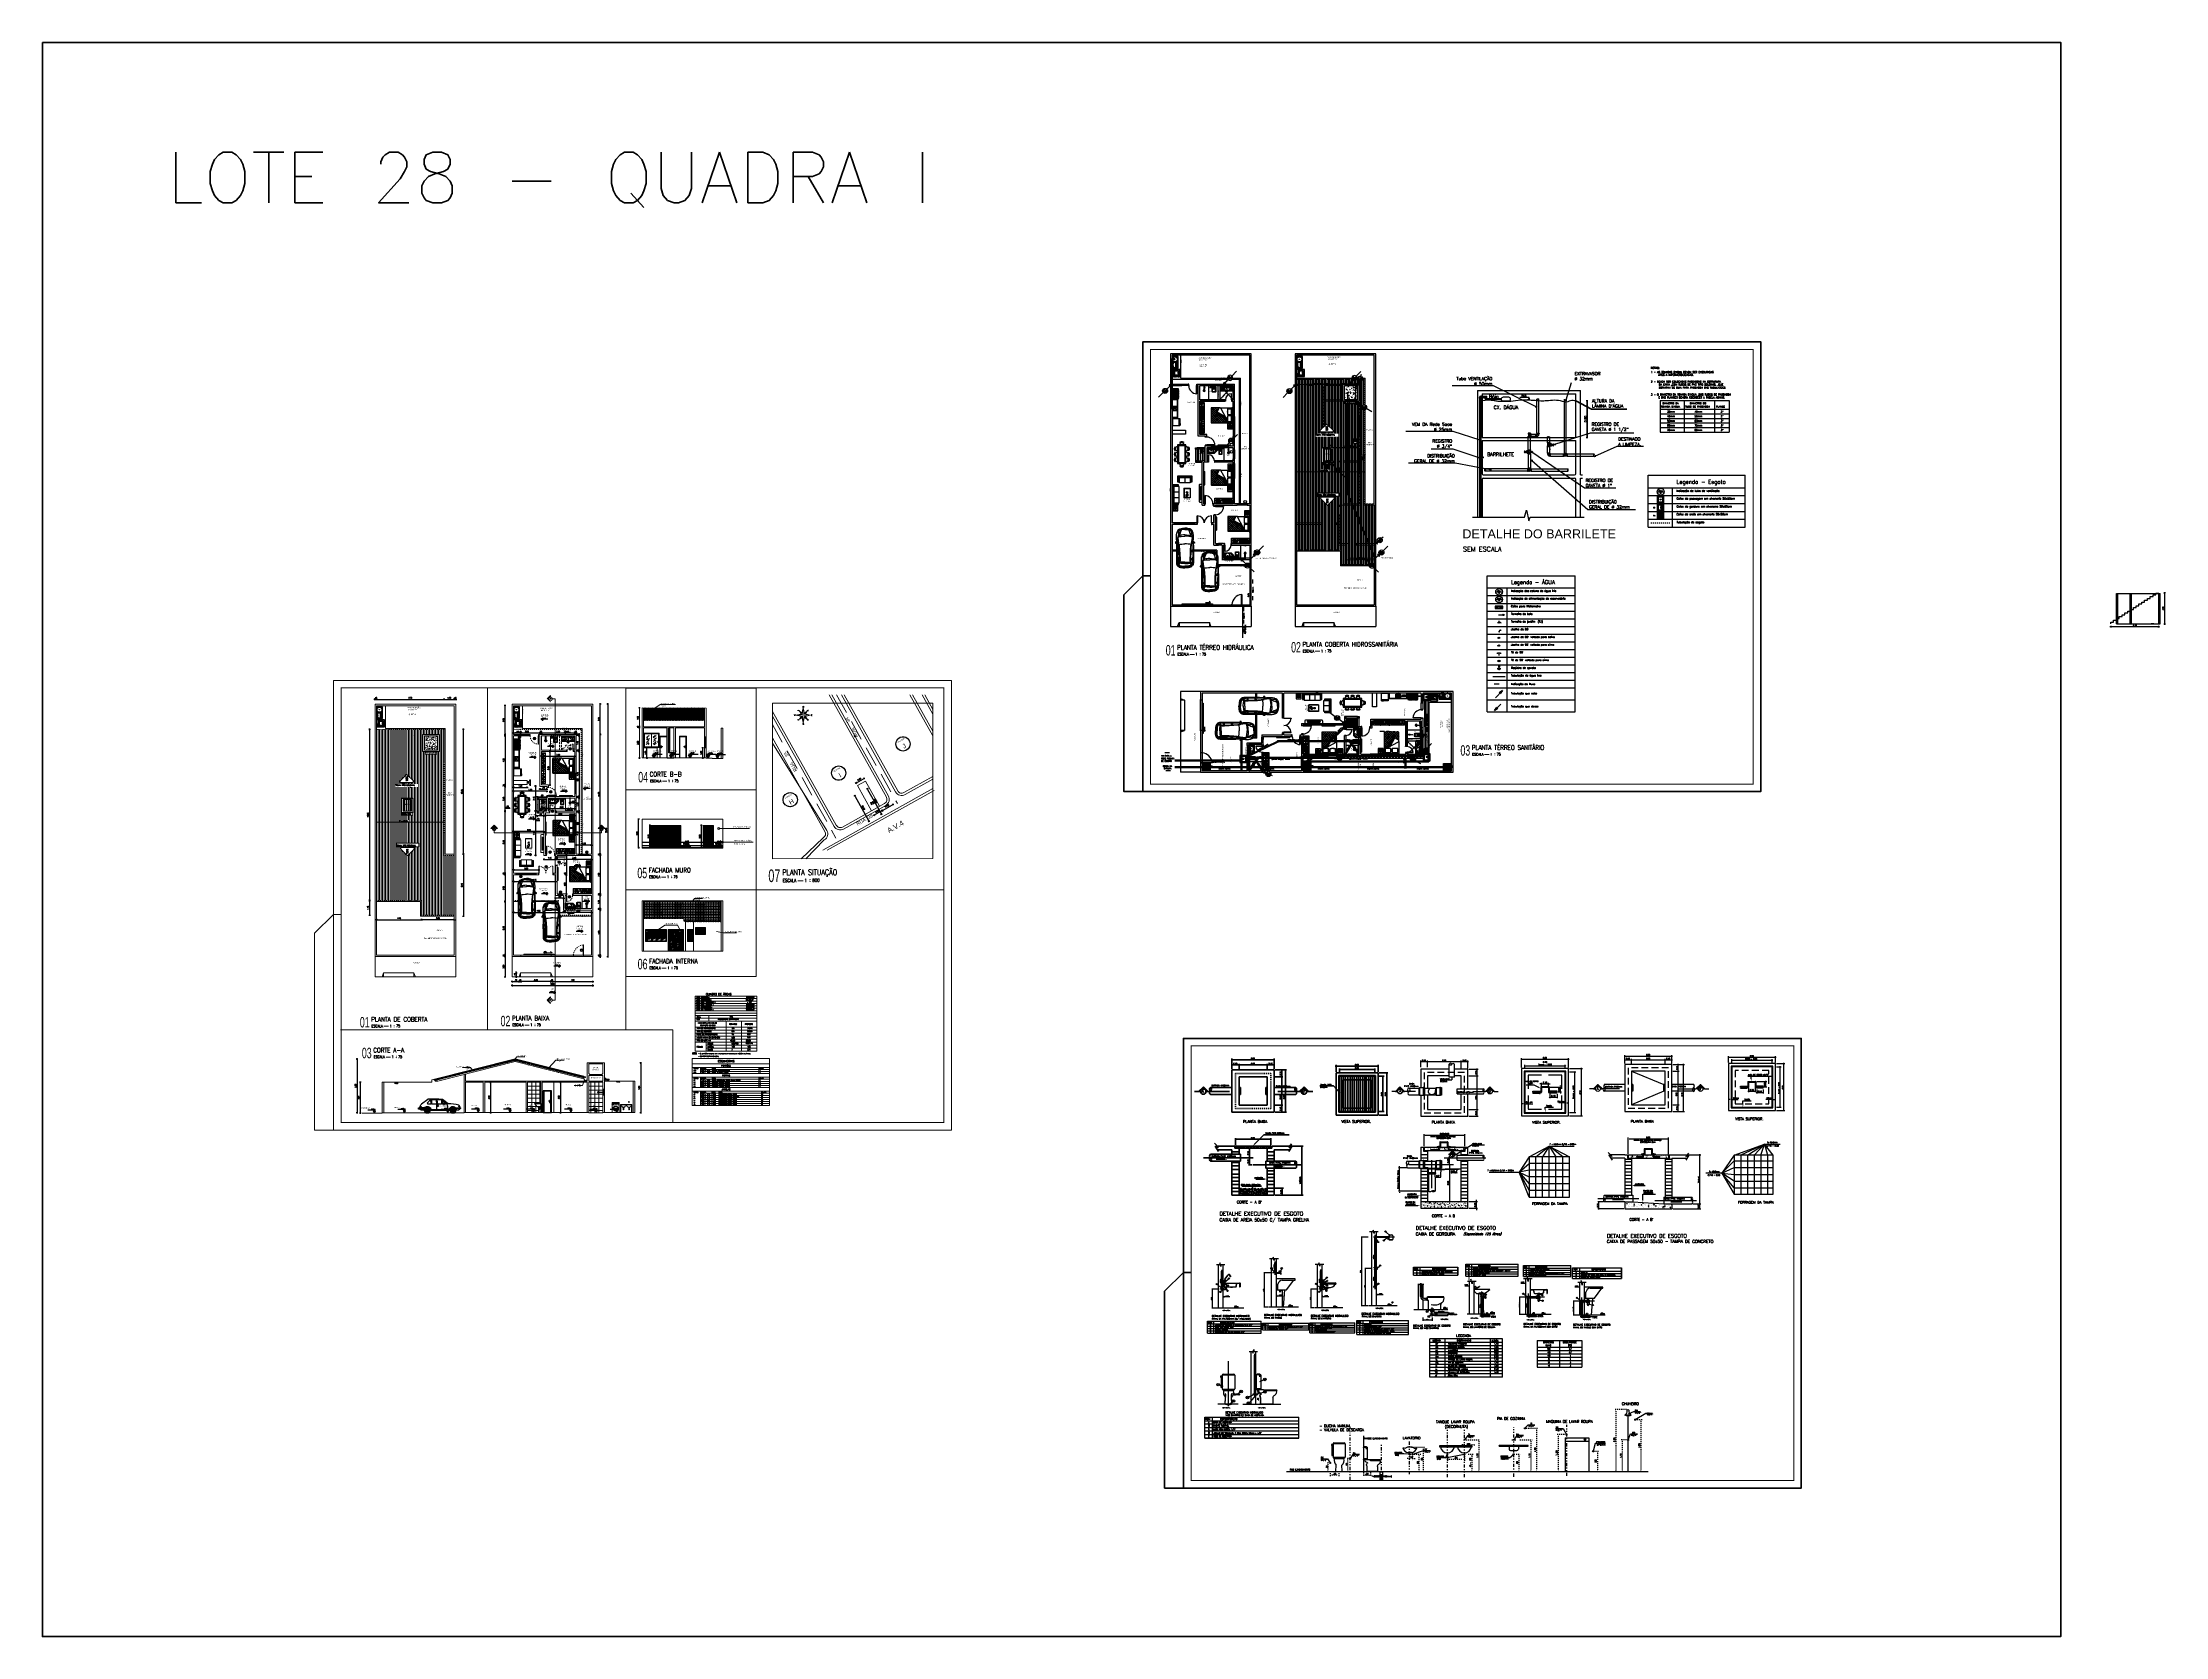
# Model space of a CAD drawing. Header units: millimetres. Extents: x 4595 to 4915, y 2085 to 2243.
# Drawn here: x 4594.8 to 4805.1, y 2085.1 to 2243 of the extents above; entities that cross this region are included whole.
import ezdxf
from ezdxf.enums import TextEntityAlignment as Align

# ---------------------------------------------------------------- set-up
doc = ezdxf.new("R2010")
doc.units = ezdxf.units.MM
doc.header["$LTSCALE"] = 0.8
for name, pattern in [('CENTER2', [28.575, 19.05, -3.175, 3.175, -3.175]), ('DASHED2', [9.525, 6.35, -3.175]), ('DIVIDE', [1.25, 0.5, -0.25, 0, -0.25, 0, -0.25]), ('HIDDEN', [0.375, 0.25, -0.125]), ('HIDDEN2', [0.1875, 0.125, -0.0625]), ('LS', [0.5, 0.25, -0.25])]:
    doc.linetypes.add(name, pattern=pattern)
for name, color, linetype in [('01', 1, 'Continuous'), ('02', 2, 'Continuous'), ('08', 8, 'Continuous'), ('10', 254, 'Continuous'), ('14-04-Texto-04', 3, 'Continuous'), ('APBAN', 4, 'Continuous'), ('ARCO', 7, 'HIDDEN2'), ('BANHO', 7, 'Continuous'), ('BANHO_COZINHA', 7, 'Continuous'), ('Calçada', 1, 'Continuous'), ('CERC02', 3, 'Continuous'), ('CERÂMICA', 8, 'Continuous'), ('CONEXAO_AG_FRIA', 3, 'Continuous'), ('CONEXAO_ESGOTO', 7, 'Continuous'), ('CONEXÃO_HIDRÁULICA', 2, 'Continuous'), ('Cota', 8, 'Continuous'), ('COTAS', 7, 'Continuous'), ('DETALHE_CONEXAO_EG', 3, 'Continuous'), ('DETALLHES_CAIXAS', 6, 'Continuous'), ('DETALLHES_ESGOTO', 3, 'Continuous'), ('DETALLHES_HIDRAULICO', 4, 'Continuous'), ('DIVERSOS', 4, 'Continuous'), ('EIXO', 1, 'HIDDEN'), ('ESQUADRIAS', 3, 'Continuous'), ('FMPLANT', 3, 'Continuous'), ('GR_PENA_FINA', 7, 'Continuous'), ('GR_PENA_MEDIA', 7, 'Continuous'), ('HACH', 8, 'Continuous'), ('HACHURA A.VERDE', 86, 'Continuous'), ('HACHURA CALÇADA', 253, 'Continuous'), ('HATCH', 8, 'Continuous'), ('IND_QDª', 6, 'Continuous'), ('JANELAS_EXTERNO', 1, 'Continuous'), ('JANELAS_INTERNO', 2, 'Continuous'), ('LAYER8', 8, 'Continuous'), ('LEGENDAS', 5, 'Continuous'), ('LOTE', 51, 'Continuous'), ('MOBIL-I', 251, 'Continuous'), ('MOVEIS', 7, 'Continuous'), ('NOMERUAS', 7, 'Continuous'), ('NORTE', 2, 'Continuous'), ('NºLOTES', 9, 'Continuous'), ('PAGPISO', 8, 'Continuous'), ('PAISAGEM', 7, 'Continuous'), ('parede', 2, 'Continuous'), ('PISO', 8, 'Continuous'), ('PLANTAS', 9, 'Continuous'), ('PORTA2', 7, 'Continuous'), ('PORTAS', 3, 'Continuous'), ('PROJEÇÃO', 8, 'HIDDEN2'), ('projeção 02', 7, 'HIDDEN2'), ('QUADRA', 4, 'Continuous'), ('SIMBOLOS_AGUA', 3, 'Continuous'), ('SIMBOLOS_SANITÁRIO', 4, 'Continuous'), ('telhas', 6, 'Continuous'), ('TEXT', 2, 'Continuous'), ('TEXT02', 3, 'Continuous'), ('TEXTO', 3, 'Continuous'), ('texto pequeno', 3, 'Continuous'), ('TEXTO0', 7, 'Continuous'), ('TEXTO2', 3, 'Continuous'), ('tubulação esg', 4, 'Continuous'), ('TUBULAÇÃO_ESGOTO', 6, 'Continuous'), ('TUBULAÇÃO_HIDRÁULICA', 5, 'Continuous'), ('TUBULAÇÃO_HIDRÁULICA projeção', 5, 'DASHED2'), ('TXT_0', 7, 'Continuous'), ('TXT_1', 3, 'Continuous'), ('TXT_2', 6, 'Continuous'), ('V5', 4, 'Continuous')]:
    doc.layers.add(name, color=color, linetype=linetype)
for name, color, linetype, lineweight in [('E-TXT-G', 3, 'Continuous', 30), ('E-TXT-W', 7, 'Continuous', 15), ('E-TXT-Y', 2, 'Continuous', 40)]:
    doc.layers.add(name, color=color, linetype=linetype, lineweight=lineweight)
doc.styles.add('ADITIVOCAD', font='ROMANS.shx')
doc.styles.add('arcad1', font='romans.shx')
doc.styles.add('COMPLEX', font='complex', dxfattribs={"oblique": 9})
doc.styles.add('COTAS', font='romans.shx')
doc.styles.add('PADRAO_TXT2', font='romant', dxfattribs={"height": 0.6})
doc.styles.add('R80', font='simplex.shx', dxfattribs={"height": 0.2})
doc.styles.add('REG140', font='romans.shx', dxfattribs={"width": 0.8, "height": 0.35})
doc.styles.add('REG80', font='romans.shx', dxfattribs={"width": 0.8, "height": 0.1})
doc.styles.add('ROMANS', font='romans', dxfattribs={"height": 0.1})
doc.styles.add('SANSSERIF', font='sas_____.pfb', dxfattribs={"height": 1})
doc.styles.add('SANSSERIF2', font='sanssb__.ttf', dxfattribs={"width": 0.8})
doc.styles.get("Standard").update_dxf_attribs({"font": 'txt.shx', "height": 0.12})
doc.styles.add('STYLE1', font='sanss___.ttf')
doc.dimstyles.new('BOLA100', dxfattribs={"dimscale": 0, "dimtxt": 1.9, "dimasz": 0.18, "dimexe": 0.18, "dimexo": 0.063, "dimgap": 0, "dimtad": 1, "dimzin": 4, "dimdsep": 46, "dimtxsty": 'ROMANS', "dimcen": 0.09, "dimse1": 1, "dimse2": 1, "dimsd1": 1, "dimsd2": 1, "dimclrt": 256, "dimaunit": 1, "dimadec": 4, "dimazin": 0, "dimtfac": 1.2, "dimtix": 1, "dimtmove": 2, "dimatfit": 3, "dimfxl": 0, "dimtvp": 2, "dimtolj": 1, "dimtzin": 4, "dimarcsym": 0})
doc.dimstyles.new('COTAS', dxfattribs={"dimtxt": 0.08, "dimasz": 0.06, "dimexe": 0.18, "dimexo": 0.0625, "dimgap": 0.05, "dimtad": 1, "dimdec": 4, "dimzin": 4, "dimdsep": 46, "dimtxsty": 'R80', "dimblk1": 'DOT', "dimblk2": 'DOT', "dimsah": 1, "dimcen": 0.09, "dimse1": 1, "dimse2": 1, "dimclrt": 150, "dimadec": 0, "dimazin": 0, "dimtfac": 1, "dimtdec": 4, "dimtmove": 2, "dimatfit": 3, "dimldrblk": 'DOT', "dimfxl": 0, "dimtolj": 1, "dimtzin": 0, "dimarcsym": 0})
doc.dimstyles.new('ESCALA50', dxfattribs={"dimtxt": 0.1, "dimasz": 0.06, "dimexe": 0.18, "dimexo": 0.06, "dimgap": 0.1, "dimtad": 1, "dimzin": 4, "dimdsep": 46, "dimtxsty": 'Standard', "dimblk1": 'BOLA', "dimblk2": 'BOLA', "dimsah": 1, "dimcen": -0.06, "dimse1": 1, "dimse2": 1, "dimclrd": 7, "dimclrt": 3, "dimadec": 0, "dimazin": 0, "dimtfac": 1, "dimtix": 1, "dimtmove": 0, "dimatfit": 3, "dimldrblk": 'BOLA', "dimfxl": 0, "dimtolj": 1, "dimtzin": 4, "dimarcsym": 0})
doc.dimstyles.get("Standard").update_dxf_attribs({"dimtxt": 0.18, "dimasz": 0.18, "dimexe": 0.18, "dimexo": 0.0625, "dimgap": 0.09, "dimtad": 0, "dimtih": 1, "dimtoh": 1, "dimdec": 4, "dimzin": 0, "dimdsep": 46, "dimtxsty": 'Standard', "dimcen": 0.09, "dimadec": 0, "dimazin": 0, "dimtfac": 1, "dimtdec": 4, "dimtofl": 0, "dimtmove": 2, "dimatfit": 3, "dimfxl": 0, "dimtolj": 1, "dimtzin": 0, "dimarcsym": 0})
pattern_1 = [(158.48882318, (6948.9741508, 2392.670996), (-0.001164217631, -0.002953848728), [])]
pattern_2 = [(67.54383833, (4868.4809806, -23.668247), (-0.002934246297, 0.001212775193), [])]
pattern_3 = [(68.48882318, (4908.0283705, -27.1996742), (-0.002953848728, 0.001164217631), [])]
pattern_4 = [(68.48882318, (4909.677644, -38.1266216), (-0.002953848728, 0.001164217631), [])]

# ---------------------------------------------------------------- blocks, each defined once
blk = doc.blocks.new('ADC_SETA3')
blk.add_lwpolyline([(-0.3, 0), (0.3, 0, 0.668179), (0.33, 0.07), (0.03, 0.37, 0.414214), (-0.03, 0.37), (-0.33, 0.07, 0.668179), (-0.3, 0), (-0.3, 0)], format="xyb")
blk = doc.blocks.new('IND_DES')
at = {"layer": 'E-TXT-W'}
blk.add_line((0.027, -0.243), (0.198, -0.243), dxfattribs=at)
at = {"layer": 'E-TXT-G', "style": 'REG80', "width": 0.8}
for s, p in [('ESCALA', (-0.446, -0.286)), ('1', (0.243, -0.286)), (':', (0.399, -0.271))]:
    blk.add_text(s, height=0.1, dxfattribs=at).set_placement(p)
blk.add_attdef('ESCALA', (0.49, -0.281), '', height=0.1, dxfattribs=at)
at = {"layer": 'E-TXT-W', "style": 'SANSSERIF2', "width": 0.6}
blk.add_attdef('00', text='', height=0.4, dxfattribs=at).set_placement((-0.708, -0.288), align=Align.CENTER)
at = {"layer": 'E-TXT-Y', "style": 'REG140', "width": 0.8}
for tag, p in [('DESENHO', (-0.458, -0.066)), ('PROJETO', (-0.456, 0.183))]:
    blk.add_attdef(tag, p, '', height=0.175, dxfattribs=at)
blk = doc.blocks.new('Adc_nivelelev')
blk.add_hatch(color=256).paths.add_polyline_path([(0, 0), (0.13, 0.27), (0, 0.27)])
for p, q in [((-0.14, 0.37), (0.76, 0.37)), ((0, 0.5), (0, 0))]:
    blk.add_line(p, q)
blk.add_lwpolyline([(-0.13, 0.27), (0.13, 0.27), (0, 0)], close=True)
at = {"flags": 8}
blk.add_attdef('NIVEL', (0.11, 0.42), '', height=0.1, dxfattribs=at)
blk = doc.blocks.new('top')
for points in [[(586, 823), (509, 815), (457, 801), (396, 776), (351, 755), (321, 742), (291, 734), (244, 717), (212, 702), (186, 683), (163, 658), (142, 628), (109, 573), (76, 503), (52, 430), (22, 292), (8, 194), (0, 72), (0, 0)], [(586, -823), (509, -815), (457, -801), (396, -776), (351, -755), (321, -742), (291, -734), (244, -717), (212, -702), (186, -683), (163, -658), (142, -628), (109, -573), (76, -503), (52, -430), (22, -292), (8, -194), (0, -72), (0, 0)], [(25, 0), (26, 110), (32, 200), (39, 244), (50, 271), (64, 291), (83, 308), (127, 339), (200, 372), (347, 437), (475, 490), (601, 539), (692, 572), (528, 524), (412, 485), (308, 451), (207, 409), (169, 393)], [(25, 0), (26, -110), (32, -200), (39, -244), (50, -271), (64, -291), (83, -308), (127, -339), (200, -372), (347, -437), (475, -490), (601, -539), (692, -572), (528, -524), (412, -485), (308, -451), (207, -409), (169, -393)], [(1331, 820), (1211, 816), (1197, 819), (1155, 828), (1117, 832), (939, 837), (759, 837), (655, 833), (586, 823), (521, 802), (451, 774), (371, 736), (336, 719), (363, 715), (365, 710), (352, 701), (320, 681), (296, 654), (262, 597), (217, 511), (178, 434), (168, 410), (159, 397), (147, 383), (117, 360), (83, 332), (78, 331), (70, 333), (72, 340), (74, 366), (91, 417), (115, 482), (156, 570), (186, 623), (218, 666), (255, 699), (275, 705), (306, 715), (336, 719)], [(88, 0), (93, 149), (103, 258), (114, 320), (119, 334)], [(88, 0), (93, -149), (103, -258), (114, -320), (119, -334)], [(114, 0), (115, 116), (122, 218), (132, 283), (147, 348)], [(114, 0), (115, -116), (122, -218), (132, -283), (147, -348)], [(281, 628), (533, 652), (740, 664), (805, 666)], [(668, 0), (671, 156), (684, 308), (704, 411), (725, 489), (747, 552), (777, 621), (808, 671), (832, 695), (849, 703), (894, 704), (953, 697), (1464, 630), (1608, 608), (1588, 484), (1572, 326), (1557, 144), (1555, 0)], [(668, 0), (671, -156), (684, -308), (704, -411), (725, -489), (747, -552), (777, -621), (808, -671), (832, -695), (849, -703), (894, -704), (953, -697), (1464, -630), (1608, -608), (1588, -484), (1572, -326), (1557, -144), (1555, 0)], [(894, 704), (875, 690), (858, 671), (849, 653), (840, 621), (830, 559), (806, 381), (785, 85), (783, 0)], [(894, -704), (875, -690), (858, -671), (849, -653), (840, -621), (830, -559), (806, -381), (785, -85), (783, 0)], [(924, 700), (970, 748)], [(1330, 782), (1035, 775), (956, 770), (941, 765), (941, 759), (955, 751), (1047, 734), (1186, 712), (1314, 694), (1411, 683)], [(1211, 816), (1232, 780)], [(3058, 839), (3127, 822), (3147, 810), (3158, 797), (3163, 782), (3163, 764), (3150, 723), (3112, 633), (3083, 572), (3070, 563), (3049, 559), (2315, 574), (2089, 585), (1924, 596), (1693, 620), (1524, 645), (1461, 653), (1445, 659), (1418, 677), (1381, 712), (1336, 750), (1300, 781)], [(1325, 824), (1323, 846), (1324, 860), (1338, 884), (1359, 910), (1382, 927), (1410, 940), (1446, 947), (1473, 947), (1486, 944), (1493, 938), (1495, 932), (1484, 918), (1445, 857), (1421, 817), (1412, 810), (1411, 799), (1408, 796), (1399, 793), (1385, 795), (1367, 802), (1339, 815), (1325, 824)], [(1406, 759), (1326, 759)], [(1339, 815), (1330, 782), (1333, 759)], [(1344, 743), (1417, 743)], [(1388, 788), (2056, 795), (2315, 795), (2787, 785), (3068, 766), (3233, 753), (3407, 731), (3532, 707), (3617, 674), (3651, 656), (3651, 606)], [(1388, 794), (1389, 778), (1393, 774), (1406, 768)], [(3484, 716), (3493, 709), (3495, 700), (3491, 692), (3459, 672), (3365, 617), (3333, 599), (3293, 588), (3218, 580), (2097, 601), (1867, 616), (1715, 634), (1569, 657), (1478, 674), (1460, 687), (1426, 732), (1406, 759), (1406, 768), (1844, 775), (2141, 774), (2157, 763), (2184, 720), (2214, 673), (2237, 618), (2244, 599)], [(1411, 683), (1473, 678)], [(1427, 826), (1890, 835), (2404, 841), (2914, 839), (3336, 839), (3434, 834), (3521, 826), (3612, 809), (3673, 783), (3711, 760), (3724, 744), (3727, 729), (3731, 722), (3739, 714), (3772, 684), (3801, 653), (3825, 619), (3841, 588), (3861, 540), (3886, 454), (3906, 337), (3920, 217), (3930, 0)], [(1427, -826), (1890, -835), (2404, -841), (2914, -839), (3336, -839), (3434, -834), (3521, -826), (3612, -809), (3673, -783), (3711, -760), (3724, -744), (3727, -729), (3731, -722), (3739, -714), (3772, -684), (3801, -653), (3825, -619), (3841, -588), (3861, -540), (3886, -454), (3906, -337), (3920, -217), (3930, 0)], [(1604, 586), (1782, 558), (2094, 526), (2563, 499), (3018, 486), (3236, 488), (3267, 493), (3267, 517)], [(1608, 608), (1811, 585), (2174, 552), (2667, 524), (3185, 517), (3415, 517)], [(2199, 839), (2220, 811), (2249, 761), (2278, 693), (2300, 630), (2310, 590), (2315, 574)], [(2308, 795), (2322, 766), (2337, 732), (2349, 692), (2360, 627), (2363, 596)], [(2318, 775), (2711, 766), (2998, 750), (3047, 745)], [(3031, 768), (3042, 757), (3047, 745), (3047, 717), (3040, 655), (3032, 593), (3030, 584)], [(3362, 0), (3362, 515), (3367, 533), (3375, 547), (3393, 561), (3603, 677), (3643, 702), (3658, 707), (3668, 707), (3683, 705), (3706, 694), (3737, 669), (3790, 620), (3820, 594), (3839, 578), (3849, 569)], [(3362, 0), (3362, -515), (3367, -533), (3375, -547), (3393, -561), (3603, -677), (3643, -702), (3658, -707), (3668, -707), (3683, -705), (3706, -694), (3737, -669), (3790, -620), (3820, -594), (3839, -578), (3849, -569)], [(3501, 0), (3500, 118), (3495, 233), (3482, 331), (3462, 414), (3447, 471), (3432, 503), (3430, 528), (3433, 541), (3473, 562), (3603, 629), (3660, 661), (3698, 680), (3714, 688)], [(3501, 0), (3500, -118), (3495, -233), (3482, -331), (3462, -414), (3447, -471), (3432, -503), (3430, -528), (3433, -541), (3473, -562), (3603, -629), (3660, -661), (3698, -680), (3714, -688)], [(3436, 495), (3450, 514), (3498, 538), (3590, 581), (3651, 606), (3666, 587), (3682, 564), (3700, 522), (3718, 464), (3739, 378), (3753, 268), (3762, 138), (3762, 0)], [(3436, -495), (3450, -514), (3498, -538), (3590, -581), (3651, -606), (3666, -587), (3682, -564), (3700, -522), (3718, -464), (3739, -378), (3753, -268), (3762, -138), (3762, 0)], [(3674, 576), (3698, 574), (3705, 571), (3722, 535), (3740, 478), (3755, 402), (3770, 327), (3779, 233), (3784, 155), (3784, 0)], [(3674, -576), (3698, -574), (3705, -571), (3722, -535), (3740, -478), (3755, -402), (3770, -327), (3779, -233), (3784, -155), (3784, 0)], [(3707, 566), (3748, 566), (3763, 563), (3781, 545), (3849, 473)], [(3763, 563), (3728, 676)], [(3763, 563), (3795, 440), (3812, 328), (3830, 96), (3832, 0)], [(3763, -563), (3795, -440), (3812, -328), (3830, -96), (3832, 0)], [(3824, 499), (3779, 501)], [(3897, 0), (3897, 54), (3890, 224), (3877, 346), (3856, 444), (3834, 532), (3813, 595), (3810, 603)], [(3897, 0), (3897, -54), (3890, -224), (3877, -346), (3856, -444), (3834, -532), (3813, -595), (3810, -603)], [(1331, -820), (1211, -816), (1197, -819), (1155, -828), (1117, -832), (939, -837), (759, -837), (655, -833), (586, -823), (521, -802), (451, -774), (371, -736), (336, -719), (363, -715), (365, -710), (352, -701), (320, -681), (296, -654), (262, -597), (217, -511), (178, -434), (168, -410), (159, -397), (147, -383), (117, -360), (83, -332), (78, -331), (70, -333), (72, -340), (74, -366), (91, -417), (115, -482), (156, -570), (186, -623), (218, -666), (255, -699), (275, -705), (306, -715), (336, -719)], [(281, -628), (533, -652), (740, -664), (805, -666)], [(924, -700), (970, -748)], [(1330, -782), (1035, -775), (956, -770), (941, -765), (941, -759), (955, -751), (1047, -734), (1186, -712), (1314, -694), (1411, -683)], [(1211, -816), (1232, -780)], [(3058, -839), (3127, -822), (3147, -810), (3158, -797), (3163, -782), (3163, -764), (3150, -723), (3112, -633), (3083, -572), (3070, -563), (3049, -559), (2315, -574), (2089, -585), (1924, -596), (1693, -620), (1524, -645), (1461, -653), (1445, -659), (1418, -677), (1381, -712), (1336, -750), (1300, -781)], [(1325, -824), (1323, -846), (1324, -860), (1338, -884), (1359, -910), (1382, -927), (1410, -940), (1446, -947), (1473, -947), (1486, -944), (1493, -938), (1495, -932), (1484, -918), (1445, -857), (1421, -817), (1412, -810), (1411, -799), (1408, -796), (1399, -793), (1385, -795), (1367, -802), (1339, -815), (1325, -824)], [(1406, -759), (1326, -759)], [(1339, -815), (1330, -782), (1333, -759)], [(1344, -743), (1417, -743)], [(1388, -788), (2056, -795), (2315, -795), (2787, -785), (3068, -766), (3233, -753), (3407, -731), (3532, -707), (3617, -674), (3651, -656), (3651, -606)], [(1388, -794), (1389, -778), (1393, -774), (1406, -768)], [(3484, -716), (3493, -709), (3495, -700), (3491, -692), (3459, -672), (3365, -617), (3333, -599), (3293, -588), (3218, -580), (2097, -601), (1867, -616), (1715, -634), (1569, -657), (1478, -674), (1460, -687), (1426, -732), (1406, -759), (1406, -768), (1844, -775), (2141, -774), (2157, -763), (2184, -720), (2214, -673), (2237, -618), (2244, -599)], [(1411, -683), (1473, -678)], [(1604, -586), (1782, -558), (2094, -526), (2563, -499), (3018, -486), (3236, -488), (3267, -493), (3267, -517)], [(1608, -608), (1811, -585), (2174, -552), (2667, -524), (3185, -517), (3415, -517)], [(2199, -839), (2220, -811), (2249, -761), (2278, -693), (2300, -630), (2310, -590), (2315, -574)], [(2308, -795), (2322, -766), (2337, -732), (2349, -692), (2360, -627), (2363, -596)], [(2318, -775), (2711, -766), (2998, -750), (3047, -745)], [(3031, -768), (3042, -757), (3047, -745), (3047, -717), (3040, -655), (3032, -593), (3030, -584)], [(3707, -566), (3748, -566), (3763, -563), (3781, -545), (3849, -473)], [(3763, -563), (3728, -676)], [(3824, -499), (3779, -501)]]:
    blk.add_lwpolyline(points)
for start, end in [(0, 180), (180, 0)]:
    blk.add_arc((57, 0), 23.5, start, end)
blk = doc.blocks.new('fiat')
at = {"color": 1}
blk.add_blockref('top', (0, 0), dxfattribs=at)
blk = doc.blocks.new('PLANT2L')
at = {"layer": 'PLANTAS'}
for p, q in [((-0.02, 0), (0.04, 0)), ((-0.01, 0.18), (0.02, 0.18)), ((-0.01, 0.15), (0.03, 0.15)), ((-0.01, 0.06), (0.04, 0.06)), ((-0.01, 0.03), (0.04, 0.03)), ((0, 0.12), (0.04, 0.12)), ((0, 0.09), (0.04, 0.09)), ((0.37, 0), (-0.17, 0))]:
    blk.add_line(p, q, dxfattribs=at)
for centre, radius, start, end in [((0.15, -1.43), 1.67, 109.0043, 118.4272), ((-0.4, -0.52), 0.615, 91.1064, 113.0247), ((-0.42, 0.79), 0.783, 253.431, 289.8234), ((-0.01, -0.29), 0.669, 112.165, 128.5577), ((-0.31, -0.11), 0.358, 64.4817, 108.5395), ((-0.32, 0.28), 0.118, 202.6399, 252.2269), ((-0.33, 0.56), 0.475, 260.5192, 313.0069), ((0.04, 0.63), 0.421, 172.5373, 265.0002), ((-0.05, -0.61), 0.835, 90.4547, 114.1263), ((-0.4, 0.28), 0.412, 32.3923, 87.5755), ((-0.18, 0.72), 0.2, 191.2159, 246.988), ((-0.35, 0.2), 0.354, 1.4415, 75.5442), ((0.23, 0.58), 0.417, 127.3701, 173.7791), ((-0.21, 0.26), 0.212, 284.2467, 349.7284), ((0.38, 0.68), 0.472, 150.2675, 199.3986), ((-0.28, 0.31), 0.298, 344.3738, 40.1705), ((-0.74, 0.53), 0.814, 9.8414, 27.9133), ((-0.43, 0.12), 0.424, 343.5492, 9.3457), ((0.2, -0.01), 0.305, 44.78, 131.632), ((-0.05, -0.61), 0.835, 86.2863, 86.3467), ((-0.33, 0.56), 0.475, 314.1691, 314.3731), ((0.35, 0.44), 0.42, 214.1759, 314.0983), ((-0.18, -1.61), 1.83, 76.6414, 84.2139), ((0.79, 0.39), 0.786, 151.8328, 189.0976), ((-0.12, 0.44), 0.246, 301.7639, 0.4634), ((-0.33, 0.07), 0.376, 349.2985, 16.2709), ((-0.23, 0.75), 0.575, 302.0029, 15.8637), ((0.37, 0.61), 0.305, 97.5297, 156.5801), ((-8.43, 16.15), 18.02, 298.2493, 299.5117), ((0.66, 0.49), 0.536, 128.1744, 185.1379), ((0.46, 0.51), 0.403, 237.1072, 295.1924), ((0.27, 0.46), 0.176, 272.679, 2.4153), ((0.35, 0.36), 0.149, 50.5952, 114.7646), ((0.59, 0.37), 0.233, 224.4456, 282.7525)]:
    blk.add_arc(centre, radius, start, end, dxfattribs=at)
blk = doc.blocks.new('BOLA')
for p, q in [((-1.4, 0), (1.4, 0)), ((0, -1.4), (0, 1.4))]:
    blk.add_line(p, q)
blk.add_circle((0, 0), 0.452)
blk = doc.blocks.new('*D771')
at = {"layer": 'Defpoints', "color": 0, "linetype": 'ByBlock', "transparency": 16777216}
for p in [(4654.97, 2165.41), (4655.05, 2165.41), (4655.05, 2163.21)]:
    blk.add_point(p, dxfattribs=at)
at = {"layer": 'TEXTO0', "color": 7, "linetype": 'ByBlock', "lineweight": -2, "transparency": 16777216}
blk.add_line((4654.97, 2163.27), (4654.97, 2165.35), dxfattribs=at)
at = {"layer": 'TEXTO0', "color": 7, "linetype": 'ByBlock', "lineweight": -2, "transparency": 16777216, "xscale": 0.06, "yscale": 0.06, "zscale": 0.06}
for p, rotation in [((4654.97, 2165.41), 90), ((4654.97, 2163.21), 270)]:
    blk.add_blockref('BOLA', p, dxfattribs=dict(at, rotation=rotation))
at = {"layer": 'TEXTO0', "color": 3, "linetype": 'ByBlock', "lineweight": 13, "transparency": 16777216, "insert": (4654.81, 2164.31), "char_height": 0.12, "attachment_point": 5, "rotation": 90}
blk.add_mtext('\\A1;2.20', dxfattribs=at)
blk = doc.blocks.new('*D772')
at = {"layer": 'Defpoints', "color": 0, "linetype": 'ByBlock', "transparency": 16777216}
for p in [(4653.85, 2166.01), (4654.19, 2166.01), (4654.19, 2163.21)]:
    blk.add_point(p, dxfattribs=at)
at = {"layer": 'TEXTO0', "color": 7, "linetype": 'ByBlock', "lineweight": -2, "transparency": 16777216}
blk.add_line((4653.85, 2163.27), (4653.85, 2165.95), dxfattribs=at)
at = {"layer": 'TEXTO0', "color": 7, "linetype": 'ByBlock', "lineweight": -2, "transparency": 16777216, "xscale": 0.06, "yscale": 0.06, "zscale": 0.06}
for p, rotation in [((4653.85, 2166.01), 90), ((4653.85, 2163.21), 270)]:
    blk.add_blockref('BOLA', p, dxfattribs=dict(at, rotation=rotation))
at = {"layer": 'TEXTO0', "color": 3, "linetype": 'ByBlock', "lineweight": 13, "transparency": 16777216, "insert": (4653.69, 2164.61), "char_height": 0.12, "attachment_point": 5, "rotation": 90}
blk.add_mtext('\\A1;2.80', dxfattribs=at)
blk = doc.blocks.new('_Dot')
at = {"color": 0, "lineweight": -2}
blk.add_line((-0.5, 0), (-1, 0), dxfattribs=at)
at = {"color": 0, "const_width": 0.5}
blk.add_lwpolyline([(-0.25, 0, 1), (0.25, 0, 1)], format="xyb", close=True, dxfattribs=at)
blk = doc.blocks.new('DOT')
for p, q in [((1.5, 0), (-1.5, 0)), ((0, -1.5), (0, 1.5))]:
    blk.add_line(p, q)
blk.add_circle((0, 0), 0.5)
blk = doc.blocks.new('AdS_It_Col2')
blk.add_line((-0.25, 0), (0.25, 0))
blk.add_circle((0, 0), 0.25)
at = {"flags": 8}
for tag, p in [('$EG', (0, 0.07)), ('$DIAM', (0, -0.09))]:
    blk.add_attdef(tag, text='', height=0.1, dxfattribs=at).set_placement(p, align=Align.MIDDLE)
blk = doc.blocks.new('Ads_ceg_cp50')
for points in [[(-0.35, -0.35), (0.35, -0.35), (0.35, 0.35), (-0.35, 0.35)], [(-0.25, -0.25), (0.25, -0.25), (0.25, 0.25), (-0.25, 0.25)]]:
    blk.add_lwpolyline(points, close=True)
at = {"flags": 8}
blk.add_attdef('$LABEL', text='', height=0.1, dxfattribs=at).set_placement((0, 0), align=Align.MIDDLE)
blk = doc.blocks.new('Ads_ceg_cg50')
for p, q in [((0.01, 0.01), (0.25, 0.25)), ((0.01, 0.02), (0.23, 0.25)), ((0.01, 0.04), (0.22, 0.25)), ((0.01, 0.06), (0.21, 0.25)), ((0.01, -0.01), (0.25, 0.24)), ((0.01, -0.02), (0.25, 0.22)), ((0.01, -0.03), (0.25, 0.21)), ((0.01, -0.04), (0.25, 0.19)), ((0.01, -0.06), (0.25, 0.18)), ((0.25, -0.17), (0.01, 0.06)), ((0.25, -0.19), (0.01, 0.05)), ((0.25, -0.2), (0.01, 0.04)), ((0.25, -0.22), (0.01, 0.03)), ((0.25, -0.23), (0.01, 0.01)), ((0.02, 0.08), (0.19, 0.24)), ((0.02, -0.07), (0.25, 0.17)), ((0.02, -0.08), (0.25, 0.15)), ((0.02, -0.09), (0.25, 0.14)), ((0.25, -0.13), (0.02, 0.09)), ((0.25, -0.15), (0.02, 0.08)), ((0.25, -0.16), (0.02, 0.07)), ((0.03, 0.1), (0.16, 0.24)), ((0.03, -0.1), (0.25, 0.12)), ((0.25, -0.1), (0.03, 0.11)), ((0.03, -0.11), (0.25, 0.11)), ((0.25, -0.12), (0.03, 0.1)), ((0.04, 0.13), (0.14, 0.22)), ((0.25, -0.08), (0.04, 0.13)), ((0.25, -0.09), (0.04, 0.12)), ((0.04, -0.12), (0.25, 0.1)), ((0.04, -0.13), (0.25, 0.08)), ((0.25, -0.05), (0.05, 0.15)), ((0.25, -0.06), (0.05, 0.14)), ((0.05, -0.14), (0.25, 0.07)), ((0.05, -0.14), (0.25, 0.05)), ((0.25, -0.03), (0.06, 0.16)), ((0.06, -0.15), (0.25, 0.04)), ((0.06, -0.16), (0.25, 0.02)), ((0.25, 0), (0.07, 0.17)), ((0.25, -0.02), (0.07, 0.16)), ((0.07, -0.17), (0.25, 0.01)), ((0.25, 0.01), (0.08, 0.18)), ((0.25, 0.04), (0.09, 0.19)), ((0.25, 0.02), (0.09, 0.19)), ((0.25, 0.05), (0.1, 0.2)), ((0.25, 0.07), (0.11, 0.21)), ((0.25, 0.08), (0.12, 0.21)), ((0.25, 0.09), (0.13, 0.22)), ((0.25, 0.11), (0.14, 0.22)), ((0.25, 0.12), (0.15, 0.23)), ((0.25, 0.15), (0.16, 0.24)), ((0.25, 0.14), (0.16, 0.23)), ((0.25, 0.17), (0.18, 0.24)), ((0.25, 0.18), (0.19, 0.24)), ((0.25, 0.19), (0.2, 0.25)), ((0.25, 0.21), (0.21, 0.25)), ((0.25, 0.22), (0.22, 0.25)), ((0.25, 0.24), (0.24, 0.25)), ((0.25, 0.25), (0.25, 0.25)), ((0.25, -0.25), (0.01, 0)), ((0.24, -0.25), (0.01, -0.02)), ((0.23, -0.25), (0.01, -0.03)), ((0.21, -0.25), (0.01, -0.05)), ((0.19, -0.25), (0.02, -0.07)), ((0.17, -0.24), (0.02, -0.09)), ((0.15, -0.23), (0.03, -0.11)), ((0.11, -0.21), (0.05, -0.15)), ((0.08, -0.18), (0.25, 0)), ((0.08, -0.18), (0.25, -0.02)), ((0.09, -0.19), (0.25, -0.03)), ((0.1, -0.2), (0.25, -0.05)), ((0.11, -0.2), (0.25, -0.06)), ((0.12, -0.21), (0.25, -0.07)), ((0.12, -0.21), (0.25, -0.09)), ((0.13, -0.22), (0.25, -0.1)), ((0.14, -0.22), (0.25, -0.12)), ((0.15, -0.23), (0.25, -0.13)), ((0.16, -0.23), (0.25, -0.14)), ((0.17, -0.24), (0.25, -0.16)), ((0.18, -0.24), (0.25, -0.17)), ((0.19, -0.25), (0.25, -0.19)), ((0.2, -0.25), (0.25, -0.2)), ((0.22, -0.25), (0.25, -0.22)), ((0.23, -0.25), (0.25, -0.23)), ((0.24, -0.25), (0.25, -0.24))]:
    blk.add_line(p, q)
for points in [[(-0.35, -0.35), (0.35, -0.35), (0.35, 0.35), (-0.35, 0.35)], [(-0.25, -0.25), (0.25, -0.25), (0.25, 0.25), (-0.25, 0.25)]]:
    blk.add_lwpolyline(points, close=True)
blk.add_arc((0.26, 0), 0.255, 101.467, 258.533)
at = {"flags": 8}
blk.add_attdef('$LABEL', text='', height=0.1, dxfattribs=at).set_placement((-0.13, 0), align=Align.MIDDLE)
blk = doc.blocks.new('Ads_ceg_ca50b')
for p, q in [((-0.25, 0.2), (0.25, 0.2)), ((-0.25, 0.15), (0.25, 0.15)), ((-0.25, 0.1), (0.25, 0.1)), ((-0.25, 0.05), (0.25, 0.05)), ((-0.25, 0), (0.25, 0)), ((-0.25, -0.05), (0.25, -0.05)), ((-0.25, -0.1), (0.25, -0.1)), ((-0.25, -0.15), (0.25, -0.15)), ((-0.25, -0.2), (0.25, -0.2))]:
    blk.add_line(p, q)
for points in [[(-0.35, -0.35), (0.35, -0.35), (0.35, 0.35), (-0.35, 0.35)], [(-0.25, -0.25), (0.25, -0.25), (0.25, 0.25), (-0.25, 0.25)]]:
    blk.add_lwpolyline(points, close=True)
at = {"flags": 8}
blk.add_attdef('$LABEL', text='', height=0.1, dxfattribs=at).set_placement((-0.02, 0.46), align=Align.MIDDLE)
blk = doc.blocks.new('Adh_Afn')
blk.add_line((-0.25, 0), (0.25, 0))
blk.add_circle((0, 0), 0.25)
at = {"flags": 8}
for tag, p in [('$AF', (0, 0.07)), ('$DIAM', (0, -0.09))]:
    blk.add_attdef(tag, text='', height=0.1, dxfattribs=at).set_placement(p, align=Align.MIDDLE)
blk = doc.blocks.new('ADH_HIDROM2')
h = blk.add_hatch(color=256)
edge = h.paths.add_edge_path()
edge.add_arc((-0.11, 0), 0.0185, 0, 360)
h = blk.add_hatch(color=256)
edge = h.paths.add_edge_path()
edge.add_arc((0.1, 0), 0.0185, 0, 360)
for p, q in [((-0.21, 0), (-0.06, 0)), ((0.05, 0), (0.19, 0))]:
    blk.add_line(p, q)
blk.add_lwpolyline([(-0.21, -0.06), (0.19, -0.06), (0.19, 0.06), (-0.21, 0.06)], close=True)
for centre, radius in [((-0.11, 0), 0.0185), ((-0.01, 0), 0.0539), ((0.1, 0), 0.0185)]:
    blk.add_circle(centre, radius)
blk = doc.blocks.new('ADH_TOR_BOIA')
for points in [[(-0.01, 0, 1), (0.01, 0, 1)], [(0.18, 0), (0.26, 0, 1)]]:
    blk.add_hatch(color=256).paths.add_polyline_path(points)
blk.add_line((0.01, 0), (0.26, 0))
for centre, radius in [((0, 0), 0.0103), ((0.22, 0), 0.0375)]:
    blk.add_circle(centre, radius)
blk = doc.blocks.new('ADH_TOR_PRE')
for p, q in [((-0.03, 0.08), (0.03, 0.08)), ((0, 0.03), (0, 0.08)), ((-0.08, 0), (-0.03, 0)), ((0.03, 0), (0.07, 0)), ((0.09, -0.02), (0.09, -0.03))]:
    blk.add_line(p, q)
blk.add_circle((0, 0), 0.0323)
blk.add_arc((0.07, -0.02), 0.0217, 359.6876, 88.1133)
blk = doc.blocks.new('Adh_cx_j90')
blk.add_lwpolyline([(0.078, 0.0225), (0.078, -0.0225), (0.078, 0), (0.06, 0, 0.41421356), (0, -0.06), (0, -0.078), (0.0225, -0.078), (-0.0225, -0.078)], format="xyb")
blk = doc.blocks.new('Adh_cx_j90b')
blk.add_lwpolyline([(-0.07, 0.02), (-0.07, -0.02), (-0.07, 0), (-0.01, 0)])
blk.add_circle((0, 0), 0.0359)
blk = doc.blocks.new('Adh_cx_j90c')
h = blk.add_hatch()
h.set_pattern_fill('_U', color=256, scale=0.003, angle=45, style=0, double=1)
h.set_pattern_definition([(45, (-6.0733674, -5.0413484), (-0.0021213203, 0.0021213203), []), (135, (-6.0733674, -5.0413484), (-0.0021213203, -0.0021213203), [])])
h.paths.add_polyline_path([(-0.02, 0, 1), (0.02, 0, 1)])
blk.add_lwpolyline([(-0.07, 0.02), (-0.07, -0.02), (-0.07, 0), (-0.04, 0)])
for radius in [0.0359, 0.017]:
    blk.add_circle((0, 0), radius)
blk = doc.blocks.new('Adh_cx_te90')
for p, q in [((-0.075, -0.0225), (-0.075, 0.0225)), ((0.075, 0), (-0.075, 0)), ((0, -0.075), (0, 0)), ((0.075, 0), (0.075, 0.0225)), ((0.075, 0.0225), (0.075, -0.0225)), ((-0.0225, -0.075), (0.0225, -0.075))]:
    blk.add_line(p, q)
blk = doc.blocks.new('Adh_cx_te90c')
h = blk.add_hatch()
h.set_pattern_fill('_U', color=256, scale=0.002, angle=45, style=0, double=1)
h.set_pattern_definition([(45, (-6.4294139, -5.0577083), (-0.00141421356, 0.00141421356), []), (135, (-6.4294139, -5.0577083), (-0.00141421356, -0.00141421356), [])])
h.paths.add_polyline_path([(-0.02, 0, 1), (0.02, 0, 1)])
for p, q in [((-0.08, 0.02), (-0.08, -0.02)), ((0.08, -0.02), (0.08, 0.02)), ((-0.08, 0), (-0.04, 0)), ((0.04, 0), (0.08, 0))]:
    blk.add_line(p, q)
for radius in [0.0359, 0.017]:
    blk.add_circle((0, 0), radius)
blk = doc.blocks.new('Adh_acs_rg')
h = blk.add_hatch()
h.set_pattern_fill('_U', color=256, scale=0.002, angle=45, style=0, double=1)
h.set_pattern_definition([(45, (-7.4131718, -5.1711377), (-0.00141421356, 0.00141421356), []), (135, (-7.4131718, -5.1711377), (-0.00141421356, -0.00141421356), [])])
h.paths.add_polyline_path([(-0.05, 0, 1), (0.05, 0, 1)])
for p, q in [((-0.08, 0.02), (-0.08, -0.02)), ((0.05, 0.11), (-0.05, 0.11)), ((0, 0.05), (0, 0.11)), ((0.08, -0.02), (0.08, 0.02)), ((-0.08, 0), (-0.05, 0)), ((0.05, 0), (0.08, 0))]:
    blk.add_line(p, q)
blk.add_circle((0, 0), 0.046)
blk = doc.blocks.new('Adhs_RefTbl')
at = {"color": 0, "linetype": 'ByBlock', "ltscale": 0.5}
blk.add_line((-0.32, 0), (0.32, 0), dxfattribs=at)
blk = doc.blocks.new('_ARCHTICK')
at = {"color": 0, "linetype": 'ByBlock', "const_width": 0.15}
blk.add_lwpolyline([(-0.5, -0.5), (0.5, 0.5)], dxfattribs=at)
blk = doc.blocks.new('ADC_VASO_02L')
for p, q in [((-0.15, 0.923), (-0.15, 0.483)), ((-0.149, 0.93), (-0.001, 0.93)), ((-0.12, 0.953), (-0.03, 0.953)), ((0, 0.923), (0, 0.483)), ((-0.65, 0.447), (-0.25, 0.447)), ((-0.283, 0.43), (-0.65, 0.43)), ((-0.272, 0.43), (-0.635, 0.43)), ((-0.538, 0.196), (-0.538, 0)), ((-0.265, 0.433), (-0.253, 0.445)), ((-0.238, 0.451), (-0.045, 0.451)), ((-0.149, 0.484), (-0.001, 0.484)), ((-0.148, 0), (-0.148, 0.2)), ((-0.12, 0.453), (-0.03, 0.453)), ((-0.538, 0), (-0.148, 0))]:
    blk.add_line(p, q)
blk.add_circle((-0.111, 0.893), 0.0125)
for centre, radius, start, end in [((-0.12, 0.923), 0.03, 90, 180), ((-0.03, 0.923), 0.03, 0, 90), ((-0.65, 0.439), 0.0087, 90, 270), ((-0.526, 0.385), 0.121, 158.1254, 235.66367), ((-0.638, 0.196), 0.1, 0, 63.97069), ((-0.272, 0.44), 0.01, 270, 315), ((-0.238, 0.431), 0.02, 90, 135), ((-0.138, 0.333), 0.016, 93.80615, 233.89222), ((-0.12, 0.483), 0.03, 180, 270), ((-0.193, 0.26), 0.075, 306.8699, 53.1301), ((-0.167, 0.476), 0.13, 282.0492, 346.33831), ((-0.045, 0.446), 0.005, 346.33831, 90), ((-0.03, 0.483), 0.03, 270, 0)]:
    blk.add_arc(centre, radius, start, end)
blk = doc.blocks.new('ADC_VASO_02F')
for p, q in [((-0.195, 0.892), (-0.248, 0.892)), ((-0.248, 0.892), (-0.248, 0.862)), ((-0.248, 0.862), (-0.195, 0.862)), ((-0.223, 0.58), (-0.223, 0.862)), ((-0.195, 0.92), (-0.195, 0.48)), ((-0.193, 0.93), (0.203, 0.93)), ((-0.165, 0.95), (0.175, 0.95)), ((0.205, 0.92), (0.205, 0.48)), ((-0.195, 0.475), (0.205, 0.475)), ((-0.165, 0.45), (-0.156, 0.45)), ((-0.156, 0.45), (0.166, 0.45)), ((-0.156, 0.428), (0.166, 0.428)), ((-0.099, 0.01), (-0.09, 0.21)), ((-0.089, 0), (0.1, 0)), ((0.11, 0.01), (0.1, 0.21)), ((0.166, 0.45), (0.175, 0.45))]:
    blk.add_line(p, q)
blk.add_lwpolyline([(-0.206, 0.58), (-0.239, 0.58), (-0.239, 0.535), (-0.206, 0.535)], close=True)
for centre, radius, start, end in [((-0.165, 0.92), 0.03, 90, 180), ((0.175, 0.92), 0.03, 0, 90), ((-0.165, 0.48), 0.03, 180, 270), ((-0.155, 0.439), 0.0111, 95.7268, 264.2732), ((0.07, 0.377), 0.231, 167.31807, 226.37481), ((-0.089, 0.01), 0.01, 177.27369, 270), ((-0.059, 0.377), 0.231, 313.62519, 12.68193), ((0.1, 0.01), 0.01, 270, 2.72631), ((0.165, 0.439), 0.0111, 275.7268, 84.2732), ((0.175, 0.48), 0.03, 270, 0)]:
    blk.add_arc(centre, radius, start, end)
blk = doc.blocks.new('*D770')
at = {"layer": 'Defpoints', "color": 0, "transparency": 16777216}
for p in [(4715, 2108.1), (4715.09, 2109.03), (4715.46, 2109.03)]:
    blk.add_point(p, dxfattribs=at)
at = {"layer": 'PROJEÇÃO', "color": 7, "lineweight": -2, "transparency": 16777216}
blk.add_line((4715.46, 2108.16), (4715.46, 2108.97), dxfattribs=at)
at = {"layer": 'PROJEÇÃO', "color": 7, "lineweight": -2, "transparency": 16777216, "xscale": 0.06, "yscale": 0.06, "zscale": 0.06}
for p, rotation in [((4715.46, 2109.03), 90), ((4715.46, 2108.1), 270)]:
    blk.add_blockref('BOLA', p, dxfattribs=dict(at, rotation=rotation))
at = {"layer": 'PROJEÇÃO', "color": 3, "transparency": 16777216, "insert": (4715.2, 2108.56), "char_height": 0.12, "attachment_point": 5, "rotation": 90}
blk.add_mtext('\\A1;.30', dxfattribs=at)
blk = doc.blocks.new('*X231')
at = {"color": 0}
for p, q in [((189.81, 137.78), (190.14, 138.11)), ((189.82, 137.85), (190.07, 138.1)), ((189.87, 137.95), (189.97, 138.05)), ((189.91, 137.83), (190.18, 138.1)), ((189.98, 137.85), (190.18, 138.05)), ((190.03, 137.85), (190.18, 138)), ((190.07, 137.84), (190.18, 137.94)), ((190.11, 137.82), (190.18, 137.89)), ((190.14, 137.8), (190.18, 137.84)), ((190.17, 137.78), (190.18, 137.78)), ((190.18, 138.1), (190.19, 138.12)), ((190.18, 138.05), (190.24, 138.11)), ((190.18, 138), (190.29, 138.1)), ((190.18, 137.94), (190.32, 138.09)), ((190.18, 137.89), (190.36, 138.07)), ((190.18, 137.84), (190.39, 138.05)), ((190.18, 137.78), (190.42, 138.03)), ((190.2, 137.75), (190.45, 138)), ((190.23, 137.72), (190.24, 137.74)), ((190.24, 137.74), (190.48, 137.97)), ((190.26, 137.7), (190.3, 137.74)), ((190.29, 137.69), (190.35, 137.74)), ((190.3, 137.74), (190.5, 137.94)), ((190.33, 137.67), (190.4, 137.74)), ((190.35, 137.74), (190.52, 137.91)), ((190.38, 137.67), (190.46, 137.74)), ((190.4, 137.74), (190.53, 137.87)), ((190.43, 137.67), (190.51, 137.74)), ((190.46, 137.74), (190.55, 137.83)), ((190.5, 137.68), (190.56, 137.74)), ((190.51, 137.74), (190.55, 137.79))]:
    blk.add_line(p, q, dxfattribs=at)
blk = doc.blocks.new('*X232')
at = {"color": 0}
for p, q in [((101.59, 65.46), (101.92, 65.79)), ((101.6, 65.46), (101.59, 65.46)), ((101.61, 65.46), (101.6, 65.47)), ((101.61, 65.46), (101.93, 65.78)), ((101.63, 65.46), (101.61, 65.48)), ((101.65, 65.46), (101.62, 65.49)), ((101.63, 65.46), (101.94, 65.77)), ((101.67, 65.46), (101.63, 65.5)), ((101.64, 65.46), (101.95, 65.76)), ((101.69, 65.46), (101.64, 65.51)), ((101.72, 65.46), (101.65, 65.52)), ((101.7, 65.46), (101.65, 65.51)), ((101.66, 65.46), (101.96, 65.75)), ((101.74, 65.46), (101.66, 65.53)), ((101.74, 65.47), (101.67, 65.54)), ((101.74, 65.49), (101.68, 65.55)), ((101.68, 65.46), (101.75, 65.53)), ((101.74, 65.5), (101.69, 65.56)), ((101.75, 65.52), (101.7, 65.57)), ((101.7, 65.46), (101.74, 65.5)), ((101.75, 65.53), (101.71, 65.58)), ((101.71, 65.46), (101.74, 65.48)), ((101.76, 65.55), (101.72, 65.59)), ((101.76, 65.54), (101.72, 65.59)), ((101.77, 65.56), (101.73, 65.6)), ((101.73, 65.46), (101.74, 65.46)), ((101.78, 65.57), (101.74, 65.61)), ((101.79, 65.58), (101.75, 65.62)), ((101.8, 65.59), (101.76, 65.63)), ((101.81, 65.6), (101.77, 65.64)), ((101.82, 65.61), (101.78, 65.65)), ((101.83, 65.62), (101.79, 65.66)), ((101.85, 65.63), (101.8, 65.67)), ((101.84, 65.62), (101.8, 65.67)), ((101.86, 65.63), (101.81, 65.68)), ((101.88, 65.64), (101.82, 65.69)), ((101.89, 65.64), (101.83, 65.7)), ((101.91, 65.64), (101.84, 65.71)), ((101.85, 65.63), (101.97, 65.75)), ((101.93, 65.64), (101.85, 65.72)), ((101.94, 65.64), (101.86, 65.73)), ((101.87, 65.64), (101.98, 65.74)), ((101.97, 65.64), (101.87, 65.74)), ((101.99, 65.63), (101.87, 65.74)), ((102.04, 65.6), (101.88, 65.75)), ((102.2, 65.46), (101.89, 65.76)), ((102.22, 65.46), (101.9, 65.77)), ((101.9, 65.64), (101.98, 65.73)), ((102.23, 65.46), (101.91, 65.78)), ((102.25, 65.46), (101.92, 65.79)), ((101.92, 65.64), (101.99, 65.72)), ((101.93, 65.64), (102, 65.71)), ((101.95, 65.64), (102.01, 65.7)), ((101.96, 65.64), (102.02, 65.69)), ((101.98, 65.63), (102.03, 65.68)), ((101.99, 65.63), (102.04, 65.68)), ((102, 65.62), (102.05, 65.67)), ((102.01, 65.62), (102.06, 65.66)), ((102.03, 65.61), (102.06, 65.65)), ((102.04, 65.6), (102.07, 65.64)), ((102.05, 65.59), (102.08, 65.63)), ((102.05, 65.59), (102.09, 65.62)), ((102.06, 65.58), (102.1, 65.61)), ((102.07, 65.57), (102.11, 65.6)), ((102.18, 65.46), (102.07, 65.57)), ((102.08, 65.56), (102.12, 65.6)), ((102.08, 65.54), (102.13, 65.59)), ((102.09, 65.53), (102.14, 65.58)), ((102.09, 65.52), (102.14, 65.57)), ((102.16, 65.46), (102.09, 65.53)), ((102.1, 65.51), (102.15, 65.56)), ((102.1, 65.49), (102.16, 65.55)), ((102.1, 65.48), (102.17, 65.54)), ((102.14, 65.46), (102.1, 65.5)), ((102.13, 65.46), (102.1, 65.48)), ((102.11, 65.46), (102.18, 65.53)), ((102.11, 65.46), (102.11, 65.46)), ((102.12, 65.46), (102.19, 65.52)), ((102.14, 65.46), (102.2, 65.52)), ((102.16, 65.46), (102.21, 65.51)), ((102.17, 65.46), (102.21, 65.5)), ((102.19, 65.46), (102.22, 65.49)), ((102.21, 65.46), (102.23, 65.48)), ((102.23, 65.46), (102.24, 65.47)), ((102.24, 65.46), (102.25, 65.46))]:
    blk.add_line(p, q, dxfattribs=at)
blk = doc.blocks.new('ADS_DET_CG125L')
at = {"layer": 'DETALLHES_CAIXAS'}
for p, q in [((0.989, 2.471), (0.565, 2.471)), ((0.565, 2.471), (0.565, 2.193)), ((0.665, 2.371), (0.665, 2.189)), ((0.989, 2.371), (0.665, 2.371)), ((1.265, 2.471), (1.064, 2.471)), ((1.165, 2.371), (1.064, 2.371)), ((1.165, 2.178), (1.165, 2.371)), ((1.265, 2.178), (1.265, 2.471)), ((2.109, 2.428), (2.109, 1.828)), ((2.709, 2.428), (2.109, 2.428)), ((2.709, 1.828), (2.709, 2.428)), ((0.565, 2.085), (0.565, 1.771)), ((0.665, 2.089), (0.665, 1.871)), ((1.165, 1.871), (1.165, 2.103)), ((1.265, 1.771), (1.265, 2.103)), ((0.565, 1.771), (1.265, 1.771)), ((0.665, 1.871), (1.165, 1.871)), ((2.109, 1.828), (2.709, 1.828)), ((0.565, 1.31), (0.565, 1.109)), ((0.565, 1.31), (0.605, 1.31)), ((0.605, 1.31), (0.605, 1.255)), ((0.617, 1.31), (1.073, 1.31)), ((0.617, 1.31), (0.617, 1.26)), ((0.992, 1.31), (1.217, 1.31)), ((1.217, 1.31), (1.217, 1.26)), ((1.225, 1.31), (1.265, 1.31)), ((1.225, 1.255), (1.225, 1.31)), ((1.265, 1.192), (1.265, 1.31)), ((0.565, 1.205), (0.665, 1.205)), ((0.565, 1.155), (0.665, 1.155)), ((0.565, 1.001), (0.565, 0.405)), ((0.565, 0.996), (0.665, 0.996)), ((0.565, 0.955), (0.665, 0.955)), ((0.605, 1.255), (0.665, 1.255)), ((0.61, 1.112), (0.665, 1.112)), ((0.617, 1.26), (1.073, 1.26)), ((0.665, 1.255), (0.665, 1.105)), ((0.665, 1.005), (0.665, 0.505)), ((0.982, 1.26), (1.217, 1.26)), ((1.165, 1.192), (1.165, 1.255)), ((1.165, 1.255), (1.225, 1.255)), ((1.165, 1.205), (1.265, 1.205)), ((1.165, 0.505), (1.165, 1.117)), ((1.165, 1.105), (1.265, 1.105)), ((1.165, 1.055), (1.265, 1.055)), ((1.165, 1.005), (1.265, 1.005)), ((1.165, 0.955), (1.265, 0.955)), ((1.265, 0.405), (1.265, 1.117)), ((2.172, 1.17), (2.172, 0.57)), ((2.772, 1.17), (2.172, 1.17)), ((2.772, 1.07), (2.172, 1.07)), ((2.772, 0.97), (2.172, 0.97)), ((2.272, 0.57), (2.272, 1.17)), ((2.372, 0.57), (2.372, 1.17)), ((2.472, 0.57), (2.472, 1.17)), ((2.572, 0.57), (2.572, 1.17)), ((2.672, 0.57), (2.672, 1.17)), ((2.772, 0.57), (2.772, 1.17)), ((0.565, 0.905), (0.665, 0.905)), ((0.565, 0.855), (0.665, 0.855)), ((0.565, 0.805), (0.665, 0.805)), ((0.565, 0.755), (0.665, 0.755)), ((0.565, 0.705), (0.665, 0.705)), ((0.565, 0.655), (0.665, 0.655)), ((1.165, 0.905), (1.265, 0.905)), ((1.165, 0.855), (1.265, 0.855)), ((1.165, 0.805), (1.265, 0.805)), ((1.165, 0.755), (1.265, 0.755)), ((1.165, 0.705), (1.265, 0.705)), ((1.165, 0.655), (1.265, 0.655)), ((2.772, 0.87), (2.172, 0.87)), ((2.772, 0.77), (2.172, 0.77)), ((2.772, 0.67), (2.172, 0.67)), ((0.565, 0.605), (0.665, 0.605)), ((0.565, 0.555), (0.665, 0.555)), ((0.565, 0.505), (1.265, 0.505)), ((0.565, 0.405), (1.265, 0.405)), ((1.165, 0.605), (1.265, 0.605)), ((1.165, 0.555), (1.265, 0.555)), ((2.172, 0.57), (2.772, 0.57))]:
    blk.add_line(p, q, dxfattribs=at)
at = {"layer": 'TXT_0', "linetype": 'ByBlock'}
for p, q in [((0.555, 2.582), (0.675, 2.582)), ((0.565, 2.501), (0.565, 2.597)), ((0.655, 2.582), (1.175, 2.582)), ((0.665, 2.501), (0.665, 2.597)), ((0.665, 2.501), (0.665, 2.597)), ((1.155, 2.582), (1.275, 2.582)), ((1.165, 2.486), (1.165, 2.597)), ((1.165, 2.486), (1.165, 2.597)), ((1.265, 2.486), (1.265, 2.597)), ((2.049, 2.62), (2.769, 2.62)), ((2.059, 2.493), (2.059, 2.635)), ((2.116, 2.523), (2.103, 2.51)), ((2.109, 2.493), (2.109, 2.532)), ((2.703, 2.51), (2.716, 2.523)), ((2.709, 2.493), (2.709, 2.532)), ((2.759, 2.493), (2.759, 2.635)), ((1.28, 2.471), (1.419, 2.471)), ((1.28, 2.371), (1.419, 2.371)), ((1.28, 2.371), (1.419, 2.371)), ((1.404, 2.361), (1.404, 2.481)), ((1.404, 1.861), (1.404, 2.381)), ((2.122, 2.517), (2.696, 2.517)), ((2.346, 2.251), (2.333, 2.251)), ((2.353, 2.244), (2.366, 2.257)), ((2.359, 2.209), (2.359, 2.266)), ((2.359, 2.251), (2.459, 2.251)), ((2.466, 2.257), (2.453, 2.244)), ((2.459, 2.208), (2.459, 2.266)), ((2.472, 2.251), (2.485, 2.251)), ((2.633, 2.208), (2.646, 2.195)), ((2.639, 2.215), (2.639, 2.228)), ((2.774, 2.478), (2.965, 2.478)), ((2.774, 2.428), (2.866, 2.428)), ((2.857, 2.422), (2.844, 2.435)), ((2.851, 1.841), (2.851, 2.415)), ((2.95, 1.768), (2.95, 2.488)), ((2.087, 1.956), (2.075, 1.956)), ((2.121, 1.956), (2.23, 1.956)), ((2.23, 1.956), (2.228, 1.956)), ((2.458, 2.202), (2.654, 2.202)), ((2.486, 2.058), (2.473, 2.045)), ((2.479, 2.097), (2.479, 2.037)), ((2.492, 2.052), (2.575, 2.052)), ((2.581, 2.045), (2.594, 2.058)), ((2.588, 2.096), (2.588, 2.037)), ((2.602, 2.133), (2.654, 2.133)), ((2.685, 1.972), (2.615, 1.972)), ((2.646, 2.126), (2.633, 2.139)), ((2.639, 2.133), (2.639, 2.202)), ((2.639, 2.12), (2.639, 2.107)), ((2.697, 1.972), (2.685, 1.972)), ((2.731, 1.972), (2.743, 1.972)), ((1.28, 1.871), (1.419, 1.871)), ((1.28, 1.871), (1.419, 1.871)), ((1.28, 1.771), (1.419, 1.771)), ((1.404, 1.761), (1.404, 1.881)), ((2.774, 1.828), (2.866, 1.828)), ((2.774, 1.778), (2.965, 1.778)), ((2.844, 1.835), (2.857, 1.822)), ((0.623, 1.498), (0.61, 1.485)), ((0.617, 1.325), (0.617, 1.506)), ((0.63, 1.491), (1.204, 1.491)), ((1.21, 1.485), (1.223, 1.498)), ((1.217, 1.325), (1.217, 1.506)), ((0.357, 1.005), (0.233, 1.005)), ((0.241, 1.011), (0.254, 0.998)), ((0.248, 1.018), (0.248, 1.031)), ((0.248, 0.659), (0.248, 1.005)), ((1.02, 1.155), (0.975, 1.155)), ((0.978, 1.055), (1.005, 1.055)), ((0.978, 1.055), (1.005, 1.055)), ((0.983, 1.161), (0.996, 1.148)), ((0.996, 1.048), (0.983, 1.061)), ((0.996, 1.048), (0.983, 1.061)), ((0.99, 1.168), (0.99, 1.181)), ((0.99, 1.055), (0.99, 1.155)), ((0.99, 1.042), (0.99, 0.518)), ((0.99, 1.042), (0.99, 1.029)), ((0.67, 0.659), (0.233, 0.659)), ((0.254, 0.652), (0.241, 0.665)), ((0.248, 0.646), (0.248, 0.633)), ((0.983, 0.511), (0.996, 0.498)), ((0.988, 0.505), (1.005, 0.505)), ((1.28, 0.505), (1.406, 0.505)), ((1.28, 0.405), (1.406, 0.405)), ((1.384, 0.511), (1.397, 0.498)), ((1.397, 0.398), (1.384, 0.411)), ((1.391, 0.518), (1.391, 0.531)), ((1.391, 0.405), (1.391, 0.505)), ((1.391, 0.392), (1.391, 0.379))]:
    blk.add_line(p, q, dxfattribs=at)
at = {"layer": 'TXT_0'}
for p, q in [((0.565, 2.582), (0.665, 2.582)), ((0.989, 2.351), (0.989, 2.544)), ((1.064, 2.351), (1.064, 2.544)), ((0.851, 2.31), (1.025, 2.31)), ((1.064, 2.351), (0.989, 2.351)), ((1.025, 2.351), (1.025, 2.31)), ((2.059, 2.478), (2.059, 1.778)), ((2.759, 2.478), (2.059, 2.478)), ((2.099, 2.438), (2.099, 1.818)), ((2.719, 2.438), (2.099, 2.438)), ((2.249, 2.234), (2.129, 2.234)), ((2.317, 2.198), (2.249, 2.234)), ((2.349, 2.207), (2.349, 2.137)), ((2.354, 2.212), (2.464, 2.212)), ((2.469, 2.207), (2.469, 2.137)), ((2.719, 1.818), (2.719, 2.438)), ((2.759, 1.778), (2.759, 2.478)), ((0.548, 2.193), (0.548, 2.085)), ((0.796, 2.193), (0.796, 2.085)), ((1.106, 2.178), (1.496, 2.178)), ((1.106, 2.103), (1.106, 2.178)), ((1.106, 2.103), (1.496, 2.103)), ((2.309, 2.132), (2.309, 2.122)), ((2.309, 2.132), (2.329, 2.132)), ((2.309, 2.122), (2.329, 2.122)), ((2.329, 2.144), (2.339, 2.144)), ((2.329, 2.11), (2.329, 2.144)), ((2.329, 2.11), (2.339, 2.11)), ((2.339, 2.11), (2.339, 2.144)), ((2.339, 2.132), (2.344, 2.132)), ((2.339, 2.122), (2.354, 2.122)), ((2.359, 2.197), (2.359, 2.127)), ((2.364, 2.202), (2.454, 2.202)), ((2.413, 1.905), (2.533, 1.905)), ((2.413, 1.871), (2.413, 1.905)), ((2.459, 2.197), (2.459, 2.127)), ((2.464, 2.122), (2.479, 2.122)), ((2.474, 2.132), (2.479, 2.132)), ((2.489, 2.144), (2.479, 2.144)), ((2.479, 2.11), (2.479, 2.144)), ((2.489, 2.11), (2.479, 2.11)), ((2.489, 2.11), (2.489, 2.144)), ((2.509, 2.132), (2.489, 2.132)), ((2.509, 2.122), (2.489, 2.122)), ((2.509, 2.132), (2.509, 2.122)), ((2.059, 1.778), (2.759, 1.778)), ((2.099, 1.818), (2.719, 1.818)), ((0.62, 1.261), (0.62, 1.261)), ((0.621, 1.291), (0.621, 1.291)), ((0.629, 1.309), (0.629, 1.309)), ((0.638, 1.3), (0.638, 1.3)), ((0.649, 1.264), (0.649, 1.264)), ((0.652, 1.3), (0.652, 1.3)), ((0.662, 1.281), (0.662, 1.281)), ((0.667, 1.268), (0.667, 1.268)), ((0.668, 1.298), (0.668, 1.298)), ((0.685, 1.284), (0.685, 1.284)), ((0.686, 1.298), (0.686, 1.298)), ((0.687, 1.268), (0.687, 1.268)), ((0.697, 1.262), (0.697, 1.262)), ((0.701, 1.309), (0.701, 1.309)), ((0.705, 1.309), (0.705, 1.309)), ((0.711, 1.286), (0.717, 1.289)), ((0.711, 1.286), (0.715, 1.283)), ((0.712, 1.273), (0.712, 1.273)), ((0.713, 1.303), (0.713, 1.303)), ((0.715, 1.308), (0.715, 1.308)), ((0.715, 1.283), (0.717, 1.289)), ((0.719, 1.289), (0.719, 1.289)), ((0.727, 1.267), (0.727, 1.277)), ((0.727, 1.277), (0.822, 1.277)), ((0.727, 1.267), (0.832, 1.267)), ((0.734, 1.296), (0.734, 1.296)), ((0.739, 1.277), (0.739, 1.277)), ((0.752, 1.261), (0.752, 1.261)), ((0.759, 1.28), (0.759, 1.28)), ((0.76, 1.304), (0.764, 1.309)), ((0.76, 1.304), (0.765, 1.304)), ((0.763, 1.306), (0.763, 1.306)), ((0.765, 1.304), (0.764, 1.309)), ((0.775, 1.264), (0.775, 1.264)), ((0.776, 1.296), (0.776, 1.296)), ((0.782, 1.294), (0.782, 1.294)), ((0.792, 1.286), (0.792, 1.286)), ((0.798, 1.299), (0.798, 1.299)), ((0.805, 1.287), (0.805, 1.287)), ((0.807, 1.324), (0.827, 1.324)), ((0.807, 1.324), (0.807, 1.314)), ((0.807, 1.314), (0.827, 1.314)), ((0.809, 1.268), (0.809, 1.268)), ((0.81, 1.263), (0.81, 1.263)), ((0.811, 1.304), (0.811, 1.304)), ((0.824, 1.299), (0.829, 1.304)), ((0.824, 1.299), (0.83, 1.298)), ((0.827, 1.329), (0.837, 1.329)), ((0.827, 1.282), (0.827, 1.329)), ((0.83, 1.298), (0.829, 1.304)), ((0.83, 1.292), (0.83, 1.292)), ((0.833, 1.304), (0.833, 1.304)), ((0.837, 1.272), (0.837, 1.329)), ((0.837, 1.324), (0.842, 1.324)), ((0.837, 1.314), (0.852, 1.314)), ((0.84, 1.279), (0.847, 1.281)), ((0.84, 1.279), (0.844, 1.277)), ((0.844, 1.295), (0.844, 1.295)), ((0.845, 1.277), (0.847, 1.281)), ((0.847, 1.388), (0.847, 1.329)), ((0.85, 1.292), (0.85, 1.292)), ((0.852, 1.393), (0.962, 1.393)), ((0.852, 1.296), (0.854, 1.299)), ((0.852, 1.294), (0.855, 1.294)), ((0.855, 1.294), (0.854, 1.299)), ((0.857, 1.378), (0.857, 1.319)), ((0.857, 1.27), (0.857, 1.27)), ((0.858, 1.305), (0.858, 1.305)), ((0.858, 1.3), (0.858, 1.3)), ((0.859, 1.302), (0.859, 1.302)), ((0.862, 1.383), (0.952, 1.383)), ((0.866, 1.276), (0.866, 1.276)), ((0.868, 1.301), (0.868, 1.301)), ((0.877, 1.309), (0.881, 1.311)), ((0.877, 1.309), (0.882, 1.306)), ((0.878, 1.29), (0.878, 1.29)), ((0.882, 1.306), (0.883, 1.311)), ((0.882, 1.307), (0.885, 1.311)), ((0.882, 1.307), (0.89, 1.306)), ((0.884, 1.284), (0.884, 1.284)), ((0.887, 1.289), (0.887, 1.289)), ((0.89, 1.306), (0.89, 1.311)), ((0.903, 1.277), (0.903, 1.277)), ((0.905, 1.306), (0.905, 1.306)), ((0.907, 1.261), (0.907, 1.261)), ((0.915, 1.288), (0.919, 1.294)), ((0.915, 1.288), (0.92, 1.288)), ((0.916, 1.299), (0.916, 1.299)), ((0.92, 1.288), (0.919, 1.294)), ((0.931, 1.273), (0.937, 1.275)), ((0.931, 1.273), (0.935, 1.27)), ((0.935, 1.287), (0.935, 1.287)), ((0.935, 1.27), (0.937, 1.275)), ((0.939, 1.306), (0.945, 1.309)), ((0.939, 1.306), (0.943, 1.303)), ((0.94, 1.292), (0.94, 1.292)), ((0.943, 1.303), (0.945, 1.309)), ((0.944, 1.283), (0.944, 1.283)), ((0.945, 1.299), (0.945, 1.299)), ((0.949, 1.282), (0.949, 1.282)), ((0.957, 1.378), (0.957, 1.319)), ((0.959, 1.27), (0.959, 1.27)), ((0.962, 1.314), (0.977, 1.314)), ((0.963, 1.295), (0.963, 1.295)), ((0.964, 1.297), (0.964, 1.297)), ((0.964, 1.287), (0.964, 1.287)), ((0.967, 1.388), (0.967, 1.329)), ((0.972, 1.324), (0.977, 1.324)), ((0.973, 1.264), (0.973, 1.264)), ((0.974, 1.3), (0.974, 1.3)), ((0.977, 1.329), (0.987, 1.329)), ((0.977, 1.272), (0.977, 1.329)), ((0.977, 1.282), (0.98, 1.286)), ((0.978, 1.292), (0.985, 1.3)), ((0.978, 1.292), (0.986, 1.291)), ((0.979, 1.283), (0.983, 1.288)), ((0.979, 1.283), (0.985, 1.282)), ((0.981, 1.282), (0.98, 1.286)), ((1.083, 1.31), (0.982, 1.31)), ((0.982, 1.267), (1.087, 1.267)), ((0.985, 1.282), (0.983, 1.288)), ((0.983, 1.285), (0.983, 1.285)), ((0.986, 1.291), (0.985, 1.3)), ((0.986, 1.311), (0.986, 1.311)), ((0.987, 1.282), (0.987, 1.329)), ((0.987, 1.324), (1.007, 1.324)), ((0.987, 1.314), (1.007, 1.314)), ((0.992, 1.277), (1.087, 1.277)), ((0.993, 1.297), (0.993, 1.297)), ((0.997, 1.292), (0.997, 1.292)), ((1.007, 1.324), (1.007, 1.314)), ((1.007, 1.282), (1.014, 1.289)), ((1.009, 1.314), (1.009, 1.314)), ((1.012, 1.285), (1.012, 1.285)), ((1.015, 1.282), (1.014, 1.289)), ((1.019, 1.283), (1.019, 1.283)), ((1.02, 1.305), (1.02, 1.305)), ((1.041, 1.295), (1.041, 1.295)), ((1.041, 1.276), (1.045, 1.281)), ((1.041, 1.276), (1.046, 1.275)), ((1.041, 1.265), (1.041, 1.265)), ((1.046, 1.275), (1.045, 1.281)), ((1.049, 1.301), (1.049, 1.301)), ((1.06, 1.283), (1.06, 1.283)), ((1.06, 1.266), (1.066, 1.268)), ((1.06, 1.266), (1.065, 1.263)), ((1.065, 1.282), (1.065, 1.282)), ((1.065, 1.263), (1.066, 1.268)), ((1.066, 1.312), (1.066, 1.312)), ((1.068, 1.299), (1.074, 1.301)), ((1.068, 1.299), (1.073, 1.296)), ((1.071, 1.281), (1.071, 1.281)), ((1.073, 1.296), (1.074, 1.301)), ((1.076, 1.29), (1.076, 1.29)), ((1.087, 1.267), (1.087, 1.277)), ((1.089, 1.293), (1.089, 1.293)), ((1.098, 1.293), (1.098, 1.293)), ((1.326, 1.346), (1.102, 1.207)), ((1.102, 1.31), (1.102, 1.31)), ((1.103, 1.267), (1.11, 1.274)), ((1.103, 1.267), (1.111, 1.265)), ((1.105, 1.27), (1.109, 1.275)), ((1.105, 1.27), (1.111, 1.269)), ((1.108, 1.281), (1.108, 1.281)), ((1.111, 1.269), (1.109, 1.275)), ((1.111, 1.265), (1.11, 1.274)), ((1.111, 1.288), (1.111, 1.288)), ((1.123, 1.29), (1.123, 1.29)), ((1.127, 1.265), (1.128, 1.265)), ((1.128, 1.265), (1.128, 1.265)), ((1.133, 1.298), (1.133, 1.298)), ((1.137, 1.291), (1.137, 1.291)), ((1.156, 1.279), (1.156, 1.279)), ((1.157, 1.294), (1.157, 1.294)), ((1.166, 1.27), (1.166, 1.27)), ((1.17, 1.265), (1.174, 1.269)), ((1.175, 1.265), (1.174, 1.269)), ((1.176, 1.299), (1.176, 1.299)), ((1.185, 1.289), (1.185, 1.289)), ((1.188, 1.273), (1.188, 1.273)), ((1.189, 1.305), (1.189, 1.305)), ((1.198, 1.292), (1.204, 1.294)), ((1.198, 1.292), (1.202, 1.289)), ((1.202, 1.289), (1.204, 1.294)), ((1.203, 1.271), (1.203, 1.271)), ((1.204, 1.301), (1.204, 1.301)), ((1.204, 1.277), (1.204, 1.277)), ((1.326, 1.346), (1.513, 1.346)), ((2.172, 1.17), (2.473, 1.326)), ((2.272, 1.17), (2.473, 1.326)), ((2.473, 1.326), (2.372, 1.17)), ((2.472, 1.17), (2.473, 1.326)), ((2.473, 1.326), (2.84, 1.326)), ((2.473, 1.326), (2.772, 1.17)), ((2.672, 1.17), (2.473, 1.326)), ((2.473, 1.326), (2.572, 1.17)), ((0.548, 1.109), (0.548, 1.001)), ((0.565, 1.112), (0.602, 1.112)), ((0.641, 1.259), (0.642, 1.26)), ((0.642, 1.259), (0.642, 1.26)), ((0.783, 0.985), (0.675, 0.985)), ((0.745, 1.26), (0.745, 1.26)), ((0.783, 0.979), (0.916, 0.979)), ((0.796, 1.109), (0.796, 1.001)), ((0.813, 0.986), (1.127, 0.986)), ((0.861, 0.868), (0.87, 1.019)), ((0.927, 0.992), (1.165, 0.992)), ((1.073, 1.26), (0.982, 1.26)), ((1.014, 0.948), (1.09, 0.948)), ((1.09, 0.948), (1.113, 0.992)), ((1.106, 1.192), (1.496, 1.192)), ((1.106, 1.117), (1.106, 1.192)), ((1.106, 1.117), (1.496, 1.117)), ((2.172, 1.17), (2.024, 0.941)), ((2.024, 0.941), (2.172, 1.07)), ((2.172, 0.97), (2.024, 0.941)), ((0.679, 0.913), (0.679, 0.659)), ((0.779, 0.87), (0.779, 0.913)), ((0.779, 0.87), (0.779, 0.659)), ((0.789, 0.868), (0.861, 0.868)), ((1.581, 0.941), (2.024, 0.941)), ((2.024, 0.941), (2.172, 0.67)), ((2.024, 0.941), (2.172, 0.77)), ((2.172, 0.57), (2.024, 0.941)), ((2.024, 0.941), (2.172, 0.87)), ((0.335, 0.445), (0.521, 0.445)), ((0.363, 0.589), (0.527, 0.589)), ((0.571, 0.428), (0.573, 0.431)), ((0.574, 0.424), (0.573, 0.431)), ((0.573, 0.43), (0.573, 0.43)), ((0.576, 0.484), (0.576, 0.484)), ((0.577, 0.437), (0.577, 0.437)), ((0.581, 0.46), (0.581, 0.46)), ((0.584, 0.503), (0.584, 0.503)), ((0.59, 0.455), (0.59, 0.455)), ((0.59, 0.431), (0.59, 0.431)), ((0.591, 0.479), (0.591, 0.479)), ((0.591, 0.433), (0.591, 0.433)), ((0.592, 0.503), (0.592, 0.503)), ((0.592, 0.459), (0.592, 0.459)), ((0.598, 0.444), (0.598, 0.444)), ((0.599, 0.503), (0.6, 0.504)), ((0.599, 0.503), (0.603, 0.502)), ((0.6, 0.445), (0.6, 0.445)), ((0.603, 0.502), (0.603, 0.504)), ((0.607, 0.456), (0.612, 0.458)), ((0.607, 0.456), (0.611, 0.454)), ((0.609, 0.449), (0.613, 0.453)), ((0.609, 0.449), (0.613, 0.448)), ((0.61, 0.461), (0.61, 0.461)), ((0.611, 0.487), (0.611, 0.487)), ((0.611, 0.454), (0.612, 0.458)), ((0.613, 0.448), (0.613, 0.453)), ((0.614, 0.482), (0.614, 0.482)), ((0.615, 0.435), (0.615, 0.435)), ((0.618, 0.436), (0.618, 0.436)), ((0.623, 0.467), (0.623, 0.467)), ((0.626, 0.416), (0.629, 0.419)), ((0.627, 0.46), (0.627, 0.46)), ((0.627, 0.436), (0.627, 0.436)), ((0.628, 0.484), (0.628, 0.484)), ((0.629, 0.49), (0.629, 0.49)), ((0.63, 0.412), (0.629, 0.419)), ((0.629, 0.418), (0.629, 0.418)), ((0.631, 0.471), (0.631, 0.471)), ((0.633, 0.425), (0.633, 0.425)), ((0.635, 0.495), (0.641, 0.501)), ((0.635, 0.495), (0.642, 0.494)), ((0.636, 0.448), (0.636, 0.448)), ((0.637, 0.465), (0.637, 0.465)), ((0.639, 0.491), (0.639, 0.491)), ((0.639, 0.444), (0.639, 0.444)), ((0.64, 0.451), (0.64, 0.451)), ((0.642, 0.494), (0.641, 0.501)), ((0.645, 0.419), (0.645, 0.419)), ((0.646, 0.443), (0.646, 0.443)), ((0.647, 0.467), (0.647, 0.467)), ((0.647, 0.421), (0.647, 0.421)), ((0.648, 0.491), (0.648, 0.491)), ((0.648, 0.447), (0.648, 0.447)), ((0.654, 0.432), (0.654, 0.432)), ((0.655, 0.491), (0.656, 0.492)), ((0.655, 0.491), (0.659, 0.49)), ((0.656, 0.433), (0.656, 0.433)), ((0.659, 0.49), (0.659, 0.492)), ((0.663, 0.444), (0.668, 0.446)), ((0.663, 0.444), (0.666, 0.442)), ((0.665, 0.437), (0.668, 0.441)), ((0.665, 0.437), (0.669, 0.436)), ((0.666, 0.449), (0.666, 0.449)), ((0.666, 0.442), (0.668, 0.446)), ((0.667, 0.475), (0.667, 0.475)), ((0.669, 0.436), (0.668, 0.441)), ((0.67, 0.47), (0.67, 0.47)), ((0.671, 0.423), (0.671, 0.423)), ((0.674, 0.424), (0.674, 0.424)), ((0.678, 0.455), (0.678, 0.455)), ((0.682, 0.424), (0.682, 0.424)), ((0.683, 0.448), (0.683, 0.448)), ((0.684, 0.472), (0.684, 0.472)), ((0.685, 0.477), (0.685, 0.477)), ((0.691, 0.483), (0.696, 0.489)), ((0.691, 0.483), (0.697, 0.482)), ((0.693, 0.453), (0.693, 0.453)), ((0.694, 0.431), (0.694, 0.431)), ((0.697, 0.482), (0.696, 0.489)), ((0.696, 0.439), (0.696, 0.439)), ((0.706, 0.486), (0.71, 0.49)), ((0.706, 0.486), (0.711, 0.486)), ((0.706, 0.415), (0.711, 0.417)), ((0.706, 0.415), (0.709, 0.413)), ((0.708, 0.468), (0.708, 0.468)), ((0.709, 0.422), (0.709, 0.422)), ((0.709, 0.413), (0.711, 0.417)), ((0.711, 0.486), (0.71, 0.49)), ((0.712, 0.481), (0.712, 0.481)), ((0.716, 0.432), (0.72, 0.436)), ((0.716, 0.432), (0.721, 0.432)), ((0.719, 0.452), (0.719, 0.452)), ((0.719, 0.428), (0.719, 0.428)), ((0.72, 0.476), (0.72, 0.476)), ((0.72, 0.462), (0.72, 0.462)), ((0.721, 0.432), (0.72, 0.436)), ((0.72, 0.43), (0.72, 0.43)), ((0.723, 0.468), (0.728, 0.469)), ((0.723, 0.468), (0.727, 0.465)), ((0.723, 0.414), (0.723, 0.414)), ((0.727, 0.465), (0.728, 0.469)), ((0.733, 0.43), (0.733, 0.43)), ((0.738, 0.459), (0.738, 0.459)), ((0.738, 0.446), (0.738, 0.446)), ((0.738, 0.433), (0.738, 0.433)), ((0.747, 0.467), (0.747, 0.467)), ((0.748, 0.42), (0.748, 0.42)), ((0.756, 0.461), (0.756, 0.461)), ((0.756, 0.434), (0.756, 0.434)), ((0.757, 0.487), (0.757, 0.487)), ((0.757, 0.458), (0.757, 0.458)), ((0.758, 0.482), (0.762, 0.486)), ((0.758, 0.482), (0.758, 0.482)), ((0.758, 0.482), (0.762, 0.481)), ((0.762, 0.481), (0.762, 0.486)), ((0.762, 0.469), (0.762, 0.469)), ((0.765, 0.436), (0.765, 0.436)), ((0.765, 0.421), (0.765, 0.421)), ((0.766, 0.439), (0.771, 0.44)), ((0.766, 0.439), (0.77, 0.436)), ((0.768, 0.471), (0.773, 0.477)), ((0.768, 0.471), (0.774, 0.47)), ((0.768, 0.427), (0.771, 0.432)), ((0.768, 0.427), (0.772, 0.427)), ((0.77, 0.436), (0.771, 0.44)), ((0.771, 0.428), (0.771, 0.428)), ((0.772, 0.427), (0.771, 0.432)), ((0.774, 0.47), (0.773, 0.477)), ((0.775, 0.489), (0.775, 0.489)), ((0.78, 0.453), (0.78, 0.453)), ((0.784, 0.491), (0.788, 0.492)), ((0.784, 0.491), (0.787, 0.488)), ((0.784, 0.465), (0.784, 0.465)), ((0.785, 0.465), (0.785, 0.465)), ((0.786, 0.419), (0.786, 0.419)), ((0.787, 0.488), (0.789, 0.492)), ((0.791, 0.414), (0.791, 0.414)), ((0.792, 0.415), (0.792, 0.415)), ((0.793, 0.439), (0.793, 0.439)), ((0.794, 0.463), (0.794, 0.463)), ((0.795, 0.487), (0.795, 0.487)), ((0.804, 0.476), (0.804, 0.476)), ((0.807, 0.428), (0.807, 0.428)), ((0.809, 0.416), (0.809, 0.416)), ((0.81, 0.477), (0.813, 0.481)), ((0.81, 0.477), (0.814, 0.477)), ((0.81, 0.442), (0.81, 0.442)), ((0.81, 0.427), (0.81, 0.427)), ((0.814, 0.477), (0.813, 0.481)), ((0.815, 0.492), (0.815, 0.492)), ((0.82, 0.423), (0.823, 0.427)), ((0.82, 0.423), (0.824, 0.423)), ((0.822, 0.461), (0.822, 0.461)), ((0.824, 0.423), (0.823, 0.427)), ((0.824, 0.463), (0.824, 0.463)), ((0.825, 0.417), (0.825, 0.417)), ((0.827, 0.462), (0.832, 0.464)), ((0.827, 0.462), (0.83, 0.459)), ((0.828, 0.445), (0.828, 0.445)), ((0.828, 0.42), (0.828, 0.42)), ((0.829, 0.471), (0.829, 0.471)), ((0.829, 0.444), (0.829, 0.444)), ((0.83, 0.468), (0.83, 0.468)), ((0.83, 0.459), (0.832, 0.464)), ((0.831, 0.491), (0.831, 0.491)), ((0.837, 0.42), (0.837, 0.42)), ((0.844, 0.459), (0.85, 0.465)), ((0.844, 0.459), (0.851, 0.458)), ((0.846, 0.484), (0.846, 0.484)), ((0.847, 0.473), (0.847, 0.473)), ((0.848, 0.425), (0.848, 0.425)), ((0.849, 0.435), (0.849, 0.435)), ((0.851, 0.458), (0.85, 0.465)), ((0.853, 0.49), (0.853, 0.49)), ((0.856, 0.448), (0.856, 0.448)), ((0.861, 0.473), (0.865, 0.477)), ((0.861, 0.473), (0.866, 0.472)), ((0.862, 0.462), (0.862, 0.462)), ((0.863, 0.415), (0.863, 0.415)), ((0.864, 0.468), (0.864, 0.468)), ((0.866, 0.472), (0.865, 0.477)), ((0.866, 0.425), (0.866, 0.425)), ((0.867, 0.449), (0.867, 0.449)), ((0.868, 0.473), (0.868, 0.473)), ((0.87, 0.433), (0.875, 0.435)), ((0.87, 0.433), (0.873, 0.43)), ((0.871, 0.418), (0.875, 0.423)), ((0.871, 0.418), (0.876, 0.418)), ((0.873, 0.43), (0.875, 0.435)), ((0.875, 0.477), (0.875, 0.477)), ((0.876, 0.418), (0.875, 0.423)), ((0.882, 0.426), (0.882, 0.426)), ((0.886, 0.423), (0.886, 0.423)), ((0.887, 0.485), (0.892, 0.487)), ((0.887, 0.485), (0.891, 0.483)), ((0.888, 0.491), (0.888, 0.491)), ((0.891, 0.489), (0.891, 0.489)), ((0.891, 0.483), (0.892, 0.487)), ((0.891, 0.443), (0.891, 0.443)), ((0.9, 0.46), (0.9, 0.46)), ((0.9, 0.428), (0.9, 0.428)), ((0.901, 0.454), (0.901, 0.454)), ((0.902, 0.414), (0.902, 0.414)), ((0.903, 0.43), (0.903, 0.43)), ((0.904, 0.454), (0.904, 0.454)), ((0.905, 0.478), (0.905, 0.478)), ((0.906, 0.475), (0.906, 0.475)), ((0.913, 0.468), (0.916, 0.472)), ((0.913, 0.468), (0.917, 0.468)), ((0.917, 0.468), (0.916, 0.472)), ((0.919, 0.457), (0.919, 0.457)), ((0.92, 0.483), (0.92, 0.483)), ((0.921, 0.447), (0.927, 0.453)), ((0.921, 0.447), (0.928, 0.446)), ((0.923, 0.414), (0.926, 0.418)), ((0.923, 0.414), (0.927, 0.414)), ((0.925, 0.422), (0.925, 0.422)), ((0.927, 0.414), (0.926, 0.418)), ((0.928, 0.446), (0.927, 0.453)), ((0.927, 0.432), (0.927, 0.432)), ((0.93, 0.487), (0.93, 0.487)), ((0.93, 0.456), (0.935, 0.458)), ((0.93, 0.456), (0.934, 0.454)), ((0.933, 0.45), (0.933, 0.45)), ((0.934, 0.454), (0.935, 0.458)), ((0.938, 0.485), (0.938, 0.485)), ((0.939, 0.459), (0.939, 0.459)), ((0.939, 0.435), (0.939, 0.435)), ((0.94, 0.459), (0.94, 0.459)), ((0.941, 0.483), (0.941, 0.483)), ((0.946, 0.46), (0.946, 0.46)), ((0.948, 0.482), (0.948, 0.482)), ((0.963, 0.42), (0.963, 0.42)), ((0.965, 0.489), (0.965, 0.489)), ((0.965, 0.464), (0.968, 0.468)), ((0.965, 0.464), (0.969, 0.463)), ((0.968, 0.485), (0.968, 0.485)), ((0.969, 0.463), (0.968, 0.468)), ((0.972, 0.414), (0.972, 0.414)), ((0.973, 0.438), (0.973, 0.438)), ((0.973, 0.427), (0.978, 0.429)), ((0.973, 0.427), (0.977, 0.425)), ((0.975, 0.457), (0.975, 0.457)), ((0.976, 0.416), (0.976, 0.416)), ((0.977, 0.464), (0.977, 0.464)), ((0.977, 0.457), (0.977, 0.457)), ((0.977, 0.44), (0.977, 0.44)), ((0.977, 0.425), (0.978, 0.429)), ((0.977, 0.412), (0.978, 0.414)), ((0.978, 0.488), (0.978, 0.488)), ((0.978, 0.412), (0.978, 0.414)), ((0.989, 0.489), (0.989, 0.489)), ((0.991, 0.479), (0.996, 0.481)), ((0.991, 0.479), (0.994, 0.477)), ((0.991, 0.44), (0.991, 0.44)), ((0.992, 0.466), (0.992, 0.466)), ((0.994, 0.477), (0.996, 0.481)), ((0.998, 0.435), (1.004, 0.441)), ((0.998, 0.435), (1.005, 0.434)), ((0.999, 0.415), (0.999, 0.415)), ((1.002, 0.418), (1.002, 0.418)), ((1.005, 0.434), (1.004, 0.441)), ((1.007, 0.484), (1.007, 0.484)), ((1.01, 0.468), (1.01, 0.468)), ((1.013, 0.421), (1.013, 0.421)), ((1.014, 0.469), (1.014, 0.469)), ((1.014, 0.445), (1.014, 0.445)), ((1.014, 0.421), (1.014, 0.421)), ((1.016, 0.459), (1.02, 0.463)), ((1.016, 0.459), (1.021, 0.459)), ((1.016, 0.455), (1.016, 0.455)), ((1.017, 0.464), (1.017, 0.464)), ((1.018, 0.444), (1.018, 0.444)), ((1.021, 0.459), (1.02, 0.463)), ((1.03, 0.492), (1.03, 0.492)), ((1.034, 0.45), (1.039, 0.452)), ((1.034, 0.45), (1.037, 0.448)), ((1.037, 0.472), (1.037, 0.472)), ((1.037, 0.448), (1.039, 0.452)), ((1.04, 0.417), (1.04, 0.417)), ((1.045, 0.482), (1.045, 0.482)), ((1.045, 0.421), (1.045, 0.421)), ((1.049, 0.426), (1.049, 0.426)), ((1.05, 0.45), (1.05, 0.45)), ((1.051, 0.474), (1.051, 0.474)), ((1.054, 0.454), (1.054, 0.454)), ((1.056, 0.429), (1.056, 0.429)), ((1.059, 0.471), (1.059, 0.471)), ((1.063, 0.424), (1.063, 0.424)), ((1.064, 0.45), (1.064, 0.45)), ((1.068, 0.49), (1.068, 0.49)), ((1.068, 0.455), (1.071, 0.459)), ((1.068, 0.455), (1.072, 0.454)), ((1.072, 0.454), (1.071, 0.459)), ((1.073, 0.413), (1.073, 0.413)), ((1.075, 0.423), (1.081, 0.429)), ((1.075, 0.423), (1.081, 0.422)), ((1.077, 0.421), (1.082, 0.423)), ((1.077, 0.421), (1.08, 0.419)), ((1.079, 0.415), (1.079, 0.415)), ((1.08, 0.419), (1.082, 0.423)), ((1.081, 0.422), (1.081, 0.429)), ((1.082, 0.452), (1.082, 0.452)), ((1.083, 0.478), (1.083, 0.478)), ((1.084, 0.481), (1.084, 0.481)), ((1.086, 0.431), (1.086, 0.431)), ((1.087, 0.455), (1.087, 0.455)), ((1.088, 0.479), (1.088, 0.479)), ((1.09, 0.427), (1.09, 0.427)), ((1.093, 0.452), (1.093, 0.452)), ((1.094, 0.473), (1.099, 0.475)), ((1.094, 0.473), (1.098, 0.471)), ((1.098, 0.471), (1.099, 0.475)), ((1.098, 0.436), (1.098, 0.436)), ((1.101, 0.48), (1.101, 0.48)), ((1.101, 0.479), (1.101, 0.479)), ((1.107, 0.489), (1.107, 0.489)), ((1.109, 0.456), (1.109, 0.456)), ((1.115, 0.42), (1.115, 0.42)), ((1.117, 0.414), (1.117, 0.414)), ((1.12, 0.45), (1.123, 0.454)), ((1.12, 0.45), (1.124, 0.45)), ((1.122, 0.479), (1.122, 0.479)), ((1.124, 0.45), (1.123, 0.454)), ((1.123, 0.436), (1.123, 0.436)), ((1.123, 0.412), (1.123, 0.412)), ((1.124, 0.46), (1.124, 0.46)), ((1.125, 0.484), (1.125, 0.484)), ((1.128, 0.484), (1.128, 0.484)), ((1.131, 0.45), (1.131, 0.45)), ((1.135, 0.433), (1.135, 0.433)), ((1.137, 0.444), (1.142, 0.446)), ((1.137, 0.444), (1.141, 0.442)), ((1.14, 0.443), (1.14, 0.443)), ((1.141, 0.442), (1.142, 0.446)), ((1.143, 0.486), (1.143, 0.486)), ((1.145, 0.487), (1.145, 0.487)), ((1.153, 0.436), (1.153, 0.436)), ((1.153, 0.412), (1.157, 0.417)), ((1.154, 0.462), (1.154, 0.462)), ((1.157, 0.427), (1.157, 0.427)), ((1.158, 0.412), (1.157, 0.417)), ((1.159, 0.417), (1.159, 0.417)), ((1.16, 0.441), (1.16, 0.441)), ((1.161, 0.477), (1.161, 0.477)), ((1.161, 0.465), (1.161, 0.465)), ((1.162, 0.489), (1.162, 0.489)), ((1.169, 0.449), (1.169, 0.449)), ((1.171, 0.446), (1.175, 0.45)), ((1.171, 0.446), (1.175, 0.445)), ((1.172, 0.464), (1.172, 0.464)), ((1.173, 0.49), (1.173, 0.49)), ((1.175, 0.445), (1.175, 0.45)), ((1.18, 0.415), (1.185, 0.417)), ((1.18, 0.415), (1.184, 0.413)), ((1.181, 0.439), (1.181, 0.439)), ((1.182, 0.45), (1.182, 0.45)), ((1.184, 0.485), (1.184, 0.485)), ((1.184, 0.413), (1.185, 0.417)), ((1.196, 0.422), (1.196, 0.422)), ((1.197, 0.446), (1.197, 0.446)), ((1.198, 0.47), (1.198, 0.47)), ((1.198, 0.468), (1.203, 0.47)), ((1.198, 0.468), (1.201, 0.465)), ((1.199, 0.476), (1.199, 0.476)), ((1.199, 0.434), (1.199, 0.434)), ((1.2, 0.468), (1.2, 0.468)), ((1.201, 0.465), (1.203, 0.47)), ((1.207, 0.417), (1.207, 0.417)), ((1.208, 0.447), (1.208, 0.447)), ((1.219, 0.481), (1.225, 0.487)), ((1.219, 0.481), (1.226, 0.48)), ((1.222, 0.484), (1.222, 0.484)), ((1.223, 0.441), (1.226, 0.445)), ((1.223, 0.441), (1.227, 0.441)), ((1.224, 0.457), (1.224, 0.457)), ((1.226, 0.48), (1.225, 0.487)), ((1.225, 0.419), (1.225, 0.419)), ((1.226, 0.445), (1.226, 0.445)), ((1.227, 0.441), (1.226, 0.445)), ((1.233, 0.427), (1.233, 0.427)), ((1.234, 0.451), (1.234, 0.451)), ((1.235, 0.475), (1.235, 0.475)), ((1.237, 0.474), (1.237, 0.474)), ((1.241, 0.442), (1.241, 0.442)), ((1.241, 0.439), (1.246, 0.441)), ((1.241, 0.439), (1.244, 0.436)), ((1.244, 0.448), (1.244, 0.448)), ((1.244, 0.436), (1.246, 0.441)), ((1.245, 0.474), (1.245, 0.474)), ((1.246, 0.446), (1.246, 0.446)), ((1.253, 0.423), (1.253, 0.423)), ((1.258, 0.491), (1.262, 0.492)), ((1.258, 0.491), (1.262, 0.488)), ((1.261, 0.482), (1.261, 0.482)), ((1.262, 0.488), (1.263, 0.492)), ((1.263, 0.476), (1.263, 0.476)), ((1.264, 0.491), (1.266, 0.492)), ((1.264, 0.491), (1.266, 0.49)), ((1.266, 0.465), (1.266, 0.465))]:
    blk.add_line(p, q, dxfattribs=at)
at = {"layer": 'TXT_0', "linetype": 'HIDDEN', "ltscale": 0.5}
for p, q in [((0.615, 2.421), (0.615, 1.821)), ((1.215, 2.421), (0.615, 2.421)), ((1.215, 1.821), (1.215, 2.421)), ((0.615, 1.821), (1.215, 1.821))]:
    blk.add_line(p, q, dxfattribs=at)
at = {"layer": 'TXT_0', "linetype": 'HIDDEN'}
for p, q in [((2.159, 2.378), (2.159, 1.878)), ((2.659, 2.378), (2.159, 2.378)), ((2.659, 1.878), (2.659, 2.378)), ((2.229, 2.133), (2.229, 2.143)), ((2.229, 2.143), (2.329, 2.143)), ((2.229, 2.133), (2.329, 2.133)), ((2.229, 2.111), (2.229, 2.121)), ((2.229, 2.121), (2.329, 2.121)), ((2.229, 2.111), (2.329, 2.111)), ((2.588, 2.143), (2.489, 2.143)), ((2.588, 2.133), (2.489, 2.133)), ((2.588, 2.121), (2.489, 2.121)), ((2.588, 2.111), (2.489, 2.111)), ((2.588, 2.133), (2.588, 2.143)), ((2.588, 2.111), (2.588, 2.121)), ((2.159, 1.878), (2.659, 1.878))]:
    blk.add_line(p, q, dxfattribs=at)
at = {"layer": 'TXT_0', "linetype": 'CENTER2'}
for p, q in [((1.038, 1.272), (1.038, 1.142)), ((0.39, 1.055), (1.053, 1.055)), ((0.729, 0.705), (0.729, 1.119)), ((0.914, 1.155), (1.53, 1.155)), ((0.976, 1.207), (1.102, 1.207))]:
    blk.add_line(p, q, dxfattribs=at)
at = {"layer": 'TXT_0', "linetype": 'ByBlock', "const_width": 0.00195}
for points in [[(0.572, 2.588), (0.559, 2.575)], [(0.672, 2.588), (0.659, 2.575)], [(0.659, 2.575), (0.672, 2.588)], [(1.159, 2.575), (1.172, 2.588)], [(1.172, 2.588), (1.159, 2.575)], [(1.259, 2.575), (1.272, 2.588)], [(2.066, 2.626), (2.053, 2.613)], [(2.753, 2.613), (2.766, 2.626)], [(1.41, 2.464), (1.397, 2.477)], [(1.41, 2.364), (1.397, 2.377)], [(1.397, 2.377), (1.41, 2.364)], [(2.956, 2.472), (2.943, 2.485)], [(1.397, 1.877), (1.41, 1.864)], [(1.41, 1.864), (1.397, 1.877)], [(1.397, 1.777), (1.41, 1.764)], [(2.943, 1.785), (2.956, 1.772)]]:
    blk.add_lwpolyline(points, dxfattribs=at)
at = {"layer": 'TXT_0'}
for points in [[(0.392, 2.189), (0.538, 2.189)], [(0.392, 2.089), (0.538, 2.089)], [(0.601, 2.193), (0.548, 2.193), (0.538, 2.189), (0.538, 2.089), (0.548, 2.085), (0.601, 2.085)], [(0.611, 2.191), (0.62, 2.191), (0.62, 2.087), (0.611, 2.087)], [(0.62, 2.189), (0.786, 2.189)], [(0.62, 2.089), (0.79, 2.089)], [(0.849, 2.193), (0.796, 2.193), (0.786, 2.189), (0.786, 2.089), (0.796, 2.085), (0.849, 2.085)], [(0.859, 2.196), (0.873, 2.196), (0.873, 2.082), (0.859, 2.082)], [(0.859, 2.191), (0.868, 2.191), (0.868, 2.087), (0.859, 2.087)], [(0.859, 2.186), (0.863, 2.186), (0.863, 2.092), (0.859, 2.092)], [(0.372, 1.105), (0.538, 1.105)], [(0.372, 1.005), (0.538, 1.005)], [(0.601, 1.109), (0.548, 1.109), (0.538, 1.105), (0.538, 1.005), (0.548, 1.001), (0.601, 1.001)], [(0.611, 1.107), (0.62, 1.107), (0.62, 1.003), (0.611, 1.003)], [(0.62, 1.105), (0.786, 1.105)], [(0.783, 0.932), (0.783, 0.985), (0.779, 0.995), (0.679, 0.995), (0.675, 0.985), (0.675, 0.932)], [(0.849, 1.109), (0.796, 1.109), (0.786, 1.105), (0.786, 1.005), (0.796, 1.001), (0.849, 1.001)], [(0.859, 1.112), (0.873, 1.112), (0.873, 0.998), (0.859, 0.998)], [(0.859, 1.107), (0.868, 1.107), (0.868, 1.003), (0.859, 1.003)], [(0.859, 1.102), (0.863, 1.102), (0.863, 1.008), (0.859, 1.008)], [(0.781, 0.922), (0.781, 0.913), (0.677, 0.913), (0.677, 0.922)]]:
    blk.add_lwpolyline(points, dxfattribs=at)
for points in [[(0.606, 2.081), (0.607, 2.081, 0.414214), (0.611, 2.085), (0.611, 2.194, 0.414214), (0.607, 2.199), (0.606, 2.199, 0.414214), (0.601, 2.194), (0.601, 2.085, 0.414214)], [(0.854, 2.081), (0.855, 2.081, 0.414214), (0.859, 2.085), (0.859, 2.194, 0.414214), (0.855, 2.199), (0.854, 2.199, 0.414214), (0.849, 2.194), (0.849, 2.085, 0.414214)], [(0.606, 0.996), (0.607, 0.996, 0.414214), (0.611, 1.001), (0.611, 1.11, 0.414214), (0.607, 1.114), (0.606, 1.114, 0.414214), (0.601, 1.11), (0.601, 1.001, 0.414214)], [(0.854, 0.996), (0.855, 0.996, 0.414214), (0.859, 1.001), (0.859, 1.11, 0.414214), (0.855, 1.114), (0.854, 1.114, 0.414214), (0.849, 1.11), (0.849, 1.001, 0.414214)], [(0.67, 0.927), (0.67, 0.926, 0.414214), (0.674, 0.922), (0.783, 0.922, 0.414214), (0.788, 0.926), (0.788, 0.927, 0.414214), (0.783, 0.932), (0.674, 0.932, 0.414214)]]:
    blk.add_lwpolyline(points, format="xyb", close=True, dxfattribs=at)
for points in [[(0.679, 0.995), (0.679, 0.999, 0.193767), (0.672, 1.005), (0.62, 1.005)], [(0.779, 0.995, 0.249457), (0.776, 1.007, 0.160647), (0.786, 1.005)]]:
    blk.add_lwpolyline(points, format="xyb", dxfattribs=at)
at = {"layer": 'TXT_0', "linetype": 'HIDDEN'}
blk.add_circle((0.729, 2.139), 0.05, dxfattribs=at)
at = {"layer": 'TXT_0'}
blk.add_circle((1.038, 1.207), 0.0375, dxfattribs=at)
for centre, radius, start, end in [((1.008, 2.537), 0.0202, 23.2479, 160.1992), ((1.009, 2.554), 0.0218, 207.9019, 326.9301), ((1.046, 2.53), 0.0224, 33.0699, 146.9301), ((2.354, 2.207), 0.005, 90, 180), ((2.464, 2.207), 0.005, 360, 90), ((0.392, 2.163), 0.0259, 91.971, 261.4768), ((0.397, 2.114), 0.0251, 108.8635, 258.1185), ((0.38, 2.164), 0.0279, 288.8635, 64.5843), ((1.506, 2.159), 0.0218, 117.9019, 236.9301), ((1.482, 2.122), 0.0224, 303.0699, 56.9301), ((1.488, 2.159), 0.0202, 293.2479, 70.1992), ((2.344, 2.137), 0.005, 270, 0), ((2.354, 2.127), 0.005, 270, 0), ((2.364, 2.197), 0.005, 90, 180), ((2.454, 2.197), 0.005, 0, 90), ((2.464, 2.127), 0.005, 180, 270), ((2.474, 2.137), 0.005, 180, 270), ((0.822, 1.282), 0.005, 270, 0), ((0.832, 1.272), 0.005, 270, 0), ((0.842, 1.329), 0.005, 270, 0), ((0.852, 1.388), 0.005, 90, 180), ((0.852, 1.319), 0.005, 270, 0), ((0.862, 1.378), 0.005, 90, 180), ((0.952, 1.378), 0.005, 0, 90), ((0.962, 1.319), 0.005, 180, 270), ((0.962, 1.388), 0.005, 360, 90), ((0.972, 1.329), 0.005, 180, 270), ((0.982, 1.272), 0.005, 180, 270), ((0.992, 1.282), 0.005, 180, 270), ((0.373, 1.079), 0.0259, 91.971, 261.4768), ((0.378, 1.03), 0.0251, 108.8635, 258.1185), ((0.361, 1.08), 0.0279, 288.8635, 64.5843), ((1.019, 1.193), 0.0246, 41.3765, 141.0385), ((1.06, 1.229), 0.03, 221.3765, 299.4853), ((1.506, 1.173), 0.0218, 117.9019, 236.9301), ((1.482, 1.136), 0.0224, 303.0699, 56.9301), ((1.488, 1.173), 0.0202, 293.2479, 70.1992), ((0.702, 0.706), 0.0524, 243.3781, 296.3135), ((0.752, 0.605), 0.0604, 63.9567, 116.3135), ((0.752, 0.718), 0.0645, 245.7192, 294.551)]:
    blk.add_arc(centre, radius, start, end, dxfattribs=at)
for points in [[(2.317, 2.206), (2.31, 2.194), (2.348, 2.18)], [(2.419, 1.871), (2.406, 1.871), (2.412, 1.831)], [(0.521, 0.452), (0.521, 0.439), (0.561, 0.445)], [(0.527, 0.583), (0.527, 0.596), (0.567, 0.589)]]:
    blk.add_solid(points, dxfattribs=at)
at = {"layer": 'TXT_0', "linetype": 'ByBlock'}
for points in [[(2.087, 1.958), (2.087, 1.954), (2.099, 1.956)], [(2.121, 1.958), (2.121, 1.954), (2.109, 1.956)], [(2.697, 1.974), (2.697, 1.97), (2.709, 1.972)], [(2.731, 1.974), (2.731, 1.97), (2.719, 1.972)]]:
    blk.add_solid(points, dxfattribs=at)
at = {"layer": 'TXT_1'}
for p, q in [((0.19, 2.139), (0.257, 2.206)), ((0.257, 2.206), (0.324, 2.139)), ((1.592, 2.206), (1.525, 2.139)), ((0.19, 2.139), (0.22, 2.139)), ((0.294, 2.139), (0.324, 2.139)), ((1.555, 2.139), (1.525, 2.139)), ((1.659, 2.139), (1.629, 2.139))]:
    blk.add_line(p, q, dxfattribs=at)
for centre in [(0.257, 2.139), (1.592, 2.139)]:
    blk.add_circle(centre, 0.0368, dxfattribs=at)
at = {"layer": 'TXT_2', "linetype": 'CENTER2'}
for p, q in [((0.19, 2.139), (0.134, 2.139)), ((0.485, 2.139), (0.324, 2.139)), ((1.337, 2.139), (1.525, 2.139)), ((1.659, 2.139), (1.715, 2.139))]:
    blk.add_line(p, q, dxfattribs=at)
at = {"layer": 'TXT_0', "xscale": 0.1000000000000014, "yscale": 0.1000000000000014, "zscale": 0.1000000000000014}
blk.add_blockref('*X231', (-17.98, -12.567), dxfattribs=at)
at = {"layer": 'TXT_1'}
for p, xscale, yscale, zscale in [((-20.127, -10.952), 0.2000000000000028, 0.2000000000000028, 0.2000000000000028), ((21.976, -10.952), -0.2000000000000028, 0.2, 0.2)]:
    blk.add_blockref('*X232', p, dxfattribs=dict(at, xscale=xscale, yscale=yscale, zscale=zscale))
at = {"layer": 'TXT_0', "style": 'ROMANS'}
for s, p in [('0.10', (0.585, 2.591)), ('0.50', (0.885, 2.591)), ('0.10', (1.185, 2.591)), ('0.70', (2.379, 2.629))]:
    blk.add_text(s, height=0.018, dxfattribs=at).set_placement(p)
at = {"layer": 'TXT_0', "linetype": 'ByBlock', "style": 'ROMANS'}
for s, p in [('Tampa - 0.60', (2.409, 2.537)), ('0.70', (2.409, 2.574)), ('0.10', (2.409, 2.271)), ('0.10', (2.533, 2.072)), ('0.60x0.60', (0.917, 1.511))]:
    blk.add_text(s, height=0.02, dxfattribs=at).set_placement(p, align=Align.MIDDLE_CENTER)
at = {"layer": 'TXT_0', "style": 'ROMANS'}
for s, height, p in [('P.V.C. %%C100mm', 0.02, (0.321, 2.216)), ('SAIDA ', 0.02, (0.395, 2.253)), ('VENTILACAO', 0.018, (0.853, 2.324)), ('%%C75mm', 0.02, (0.855, 2.288)), ('ALCA DE FERRO ', 0.018, (2.118, 2.288)), (' 3/8"', 0.018, (2.161, 2.261)), ('ENTRADA %%C75mm', 0.02, (1.112, 2.126)), ('TAMPA', 0.02, (2.427, 1.925)), ('TAMPA EM CONCRETO ARMADO', 0.018, (0.71, 1.469)), ('ESPESSURA 5Cm', 0.018, (0.803, 1.445)), ('ENTRADA ', 0.02, (1.314, 1.255)), ('VENTILACAO', 0.018, (1.332, 1.36)), ('%%C75mm', 0.018, (1.332, 1.332)), ('7 x %%C5.0mm C/10 - 0.60m', 0.02, (2.477, 1.355)), ('P.V.C. %%C100mm', 0.02, (0.307, 1.149)), ('SAIDA ', 0.02, (0.362, 1.177)), ('NIVEL', 0.016, (1.016, 0.96)), ('P.V.C. %%C75mm', 0.02, (1.286, 1.226)), ('7 x %%C5.0mm C/10 - 0.60m', 0.02, (1.555, 0.968)), ('CAP', 0.018, (0.795, 0.885)), ('DA AGUA', 0.016, (1.016, 0.936)), ('OU CONCRETO', 0.02, (0.33, 0.564)), ('FUNDO EM', 0.02, (0.342, 0.495)), ('CONCRETO', 0.02, (0.345, 0.463)), ('ALVENARIA', 0.02, (0.368, 0.614))]:
    blk.add_text(s, height=height, dxfattribs=at).set_placement(p, align=Align.MIDDLE_LEFT)
for s, p in [('0.10', (1.395, 2.391)), ('0.50', (1.395, 2.02)), ('0.70', (2.941, 2.098)), ('0.10', (1.395, 1.791))]:
    blk.add_text(s, height=0.018, rotation=90, dxfattribs=at).set_placement(p)
at = {"layer": 'TXT_0', "linetype": 'ByBlock', "style": 'ROMANS'}
for s, p in [('Tampa - 0.60', (2.831, 2.128)), ('0.08', (2.619, 2.167)), ('Fecho Hidrico 35cm', (0.228, 0.832)), ('0.10', (0.97, 1.105)), ('0.55', (0.97, 0.78)), ('0.10', (1.371, 0.455))]:
    blk.add_text(s, height=0.02, rotation=90, dxfattribs=at).set_placement(p, align=Align.MIDDLE_CENTER)
for p in [(2.175, 1.976), (2.646, 1.986)]:
    blk.add_text('0,5 cm', height=0.02, dxfattribs=at).set_placement(p, align=Align.MIDDLE)
at = {"layer": 'TXT_1', "style": 'ADITIVOCAD'}
for s, height, p in [('A', 0.04, (0.259, 2.144)), ("B'", 0.04, (1.594, 2.142)), ('PLANTA BAIXA', 0.0375, (0.901, 1.683)), ('VISTA SUPERIOR.', 0.0375, (2.43, 1.68)), ('FERRAGEM DA TAMPA', 0.0375, (2.479, 0.473)), ('CORTE - A B', 0.0375, (0.901, 0.292))]:
    blk.add_text(s, height=height, dxfattribs=at).set_placement(p, align=Align.MIDDLE)
at = {"layer": 'TXT_2', "style": 'ADITIVOCAD'}
for s, height, p in [('CAIXA DE GORDURA', 0.045, (0.491, 0.001)), ('DETALHE EXECUTIVO DE ESGOTO', 0.055, (0.491, 0.085))]:
    blk.add_text(s, height=height, dxfattribs=at).set_placement(p)
at = {"layer": 'TXT_2', "style": 'ADITIVOCAD', "oblique": 20}
blk.add_text('(Capacidade 125 litros)', height=0.035, dxfattribs=at).set_placement((1.198, 0.008))
blk = doc.blocks.new('*X135')
at = {"color": 0}
for p, q in [((101.59, 65.46), (101.92, 65.79)), ((101.6, 65.46), (101.59, 65.46)), ((101.61, 65.46), (101.6, 65.47)), ((101.61, 65.46), (101.93, 65.78)), ((101.63, 65.46), (101.61, 65.48)), ((101.65, 65.46), (101.62, 65.49)), ((101.63, 65.46), (101.94, 65.77)), ((101.67, 65.46), (101.63, 65.5)), ((101.64, 65.46), (101.95, 65.76)), ((101.69, 65.46), (101.64, 65.51)), ((101.72, 65.46), (101.65, 65.52)), ((101.7, 65.46), (101.65, 65.51)), ((101.66, 65.46), (101.96, 65.75)), ((101.74, 65.46), (101.66, 65.53)), ((101.74, 65.47), (101.67, 65.54)), ((101.74, 65.49), (101.68, 65.55)), ((101.68, 65.46), (101.75, 65.53)), ((101.74, 65.5), (101.69, 65.56)), ((101.75, 65.52), (101.7, 65.57)), ((101.7, 65.46), (101.74, 65.5)), ((101.75, 65.53), (101.71, 65.58)), ((101.71, 65.46), (101.74, 65.48)), ((101.76, 65.55), (101.72, 65.59)), ((101.76, 65.54), (101.72, 65.59)), ((101.77, 65.56), (101.73, 65.6)), ((101.73, 65.46), (101.74, 65.46)), ((101.78, 65.57), (101.74, 65.61)), ((101.79, 65.58), (101.75, 65.62)), ((101.8, 65.59), (101.76, 65.63)), ((101.81, 65.6), (101.77, 65.64)), ((101.82, 65.61), (101.78, 65.65)), ((101.83, 65.62), (101.79, 65.66)), ((101.85, 65.63), (101.8, 65.67)), ((101.84, 65.62), (101.8, 65.67)), ((101.86, 65.63), (101.81, 65.68)), ((101.88, 65.64), (101.82, 65.69)), ((101.89, 65.64), (101.83, 65.7)), ((101.91, 65.64), (101.84, 65.71)), ((101.85, 65.63), (101.97, 65.75)), ((101.93, 65.64), (101.85, 65.72)), ((101.94, 65.64), (101.86, 65.73)), ((101.87, 65.64), (101.98, 65.74)), ((101.97, 65.64), (101.87, 65.74)), ((101.99, 65.63), (101.87, 65.74)), ((102.04, 65.6), (101.88, 65.75)), ((102.2, 65.46), (101.89, 65.76)), ((102.22, 65.46), (101.9, 65.77)), ((101.9, 65.64), (101.98, 65.73)), ((102.23, 65.46), (101.91, 65.78)), ((102.25, 65.46), (101.92, 65.79)), ((101.92, 65.64), (101.99, 65.72)), ((101.93, 65.64), (102, 65.71)), ((101.95, 65.64), (102.01, 65.7)), ((101.96, 65.64), (102.02, 65.69)), ((101.98, 65.63), (102.03, 65.68)), ((101.99, 65.63), (102.04, 65.68)), ((102, 65.62), (102.05, 65.67)), ((102.01, 65.62), (102.06, 65.66)), ((102.03, 65.61), (102.06, 65.65)), ((102.04, 65.6), (102.07, 65.64)), ((102.05, 65.59), (102.08, 65.63)), ((102.05, 65.59), (102.09, 65.62)), ((102.06, 65.58), (102.1, 65.61)), ((102.07, 65.57), (102.11, 65.6)), ((102.18, 65.46), (102.07, 65.57)), ((102.08, 65.56), (102.12, 65.6)), ((102.08, 65.54), (102.13, 65.59)), ((102.09, 65.53), (102.14, 65.58)), ((102.09, 65.52), (102.14, 65.57)), ((102.16, 65.46), (102.09, 65.53)), ((102.1, 65.51), (102.15, 65.56)), ((102.1, 65.49), (102.16, 65.55)), ((102.1, 65.48), (102.17, 65.54)), ((102.14, 65.46), (102.1, 65.5)), ((102.13, 65.46), (102.1, 65.48)), ((102.11, 65.46), (102.18, 65.53)), ((102.11, 65.46), (102.11, 65.46)), ((102.12, 65.46), (102.19, 65.52)), ((102.14, 65.46), (102.2, 65.52)), ((102.16, 65.46), (102.21, 65.51)), ((102.17, 65.46), (102.21, 65.5)), ((102.19, 65.46), (102.22, 65.49)), ((102.21, 65.46), (102.23, 65.48)), ((102.23, 65.46), (102.24, 65.47)), ((102.24, 65.46), (102.25, 65.46))]:
    blk.add_line(p, q, dxfattribs=at)
blk = doc.blocks.new('ADS_DET_CP50')
at = {"layer": 'DETALLHES_CAIXAS'}
for p, q in [((0.595, 2.651), (0.595, 1.951)), ((1.295, 2.651), (0.595, 2.651)), ((0.695, 2.551), (0.695, 2.051)), ((1.195, 2.551), (0.695, 2.551)), ((1.195, 2.051), (1.195, 2.551)), ((1.295, 1.951), (1.295, 2.651)), ((2.188, 2.613), (2.188, 2.013)), ((2.788, 2.613), (2.188, 2.613)), ((2.788, 2.013), (2.788, 2.613)), ((0.595, 1.951), (1.295, 1.951)), ((0.695, 2.051), (1.195, 2.051)), ((2.188, 2.013), (2.788, 2.013)), ((0.595, 1.304), (0.381, 1.304)), ((0.595, 1.304), (0.635, 1.304)), ((0.635, 1.304), (0.635, 1.254)), ((0.645, 1.304), (0.865, 1.304)), ((0.645, 1.304), (0.645, 1.254)), ((0.875, 1.304), (1.015, 1.304)), ((1.025, 1.304), (1.245, 1.304)), ((1.245, 1.304), (1.245, 1.254)), ((1.255, 1.304), (1.295, 1.304)), ((1.255, 1.304), (1.255, 1.254)), ((1.295, 1.304), (1.522, 1.304)), ((2.224, 1.299), (2.224, 0.719)), ((2.804, 1.299), (2.224, 1.299)), ((2.321, 1.299), (2.321, 0.719)), ((2.421, 1.299), (2.421, 0.719)), ((2.521, 1.299), (2.521, 0.719)), ((2.621, 1.299), (2.621, 0.719)), ((2.721, 1.299), (2.721, 0.719)), ((2.804, 0.719), (2.804, 1.299)), ((0.595, 1.254), (0.383, 1.254)), ((0.595, 1.254), (0.595, 0.704)), ((0.595, 1.239), (0.695, 1.239)), ((0.595, 1.204), (0.695, 1.204)), ((0.595, 1.154), (0.695, 1.154)), ((0.595, 1.104), (0.695, 1.104)), ((0.595, 1.054), (0.695, 1.054)), ((0.595, 1.004), (0.695, 1.004)), ((0.595, 0.954), (0.695, 0.954)), ((0.645, 1.254), (0.635, 1.254)), ((0.645, 1.254), (0.865, 1.254)), ((0.695, 1.254), (0.695, 0.704)), ((0.865, 1.254), (1.015, 1.254)), ((1.015, 1.254), (1.272, 1.254)), ((1.195, 1.254), (1.195, 0.674)), ((1.195, 1.239), (1.295, 1.239)), ((1.195, 1.204), (1.295, 1.204)), ((1.195, 1.154), (1.295, 1.154)), ((1.195, 1.104), (1.295, 1.104)), ((1.195, 1.054), (1.295, 1.054)), ((1.195, 1.004), (1.295, 1.004)), ((1.195, 0.954), (1.295, 0.954)), ((1.245, 1.254), (1.255, 1.254)), ((1.295, 1.254), (1.295, 0.674)), ((1.295, 1.254), (1.522, 1.254)), ((2.224, 1.215), (2.804, 1.215)), ((2.224, 1.115), (2.804, 1.115)), ((2.224, 1.015), (2.804, 1.015)), ((0.595, 0.904), (0.695, 0.904)), ((0.595, 0.854), (0.695, 0.854)), ((0.595, 0.804), (0.695, 0.804)), ((0.595, 0.754), (0.695, 0.754)), ((0.595, 0.704), (0.695, 0.704)), ((1.195, 0.904), (1.295, 0.904)), ((1.195, 0.854), (1.295, 0.854)), ((1.195, 0.804), (1.295, 0.804)), ((1.195, 0.754), (1.295, 0.754)), ((1.195, 0.704), (1.295, 0.704)), ((1.195, 0.674), (1.295, 0.674)), ((2.224, 0.915), (2.804, 0.915)), ((2.224, 0.815), (2.804, 0.815)), ((2.224, 0.719), (2.804, 0.719)), ((0.595, 0.604), (0.715, 0.604)), ((0.595, 0.604), (0.595, 0.504)), ((0.595, 0.504), (1.295, 0.504)), ((0.715, 0.604), (1.175, 0.574)), ((1.175, 0.574), (1.295, 0.574)), ((1.295, 0.574), (1.295, 0.504))]:
    blk.add_line(p, q, dxfattribs=at)
at = {"layer": 'TXT_0', "linetype": 'ByBlock'}
for p, q in [((0.585, 2.776), (1.305, 2.776)), ((0.585, 2.721), (0.705, 2.721)), ((0.595, 2.666), (0.595, 2.791)), ((0.595, 2.666), (0.595, 2.736)), ((0.685, 2.721), (1.205, 2.721)), ((0.695, 2.666), (0.695, 2.736)), ((0.695, 2.666), (0.695, 2.736)), ((1.185, 2.721), (1.305, 2.721)), ((1.195, 2.666), (1.195, 2.736)), ((1.195, 2.666), (1.195, 2.736)), ((1.295, 2.666), (1.295, 2.791)), ((1.295, 2.666), (1.295, 2.736)), ((1.31, 2.651), (1.406, 2.651)), ((1.31, 2.651), (1.483, 2.651)), ((1.31, 2.551), (1.406, 2.551)), ((1.31, 2.551), (1.406, 2.551)), ((1.391, 2.541), (1.391, 2.661)), ((1.391, 2.041), (1.391, 2.561)), ((1.468, 1.941), (1.468, 2.661)), ((2.128, 2.759), (2.848, 2.759)), ((2.138, 2.678), (2.138, 2.774)), ((2.178, 2.715), (2.798, 2.715)), ((2.188, 2.678), (2.188, 2.73)), ((2.788, 2.678), (2.788, 2.73)), ((2.838, 2.678), (2.838, 2.774)), ((2.853, 2.663), (2.979, 2.663)), ((2.853, 2.613), (2.924, 2.613)), ((2.909, 2.003), (2.909, 2.623)), ((2.964, 1.953), (2.964, 2.673)), ((2.428, 2.254), (2.547, 2.254)), ((2.438, 2.304), (2.438, 2.239)), ((2.537, 2.304), (2.537, 2.239)), ((2.551, 2.231), (2.666, 2.231)), ((2.559, 2.398), (2.711, 2.398)), ((2.561, 2.28), (2.561, 2.216)), ((2.647, 2.319), (2.711, 2.319)), ((2.656, 2.28), (2.656, 2.216)), ((2.696, 2.309), (2.696, 2.408)), ((1.31, 2.051), (1.406, 2.051)), ((1.31, 2.051), (1.406, 2.051)), ((1.31, 1.951), (1.406, 1.951)), ((1.31, 1.951), (1.483, 1.951)), ((1.391, 1.941), (1.391, 2.061)), ((2.166, 2.127), (2.154, 2.127)), ((2.2, 2.127), (2.212, 2.127)), ((2.212, 2.127), (2.282, 2.127)), ((2.764, 2.127), (2.694, 2.127)), ((2.776, 2.127), (2.764, 2.127)), ((2.81, 2.127), (2.822, 2.127)), ((2.853, 2.013), (2.924, 2.013)), ((2.853, 1.963), (2.979, 1.963)), ((0.646, 1.318), (0.646, 1.561)), ((0.659, 1.546), (1.233, 1.546)), ((1.246, 1.316), (1.246, 1.561)), ((1.537, 1.304), (1.726, 1.304)), ((1.711, 0.564), (1.711, 1.314)), ((0.28, 0.604), (0.194, 0.604)), ((0.58, 0.504), (0.194, 0.504)), ((0.209, 0.494), (0.209, 0.614)), ((1.31, 0.504), (1.726, 0.504)), ((1.61, 0.574), (1.726, 0.574)), ((1.61, 0.574), (1.726, 0.574)), ((1.711, 0.574), (1.711, 0.587)), ((1.711, 0.504), (1.711, 0.574)), ((1.711, 0.504), (1.711, 0.491))]:
    blk.add_line(p, q, dxfattribs=at)
at = {"layer": 'TXT_0', "linetype": 'HIDDEN', "ltscale": 0.5}
for p, q in [((0.645, 2.601), (0.645, 2.001)), ((1.245, 2.601), (0.645, 2.601)), ((1.245, 2.001), (1.245, 2.601)), ((2.238, 2.563), (2.238, 2.063)), ((2.738, 2.563), (2.238, 2.563)), ((2.738, 2.063), (2.738, 2.563)), ((0.645, 2.001), (1.245, 2.001)), ((2.238, 2.063), (2.738, 2.063))]:
    blk.add_line(p, q, dxfattribs=at)
at = {"layer": 'TXT_0'}
for p, q in [((0.695, 2.551), (1.175, 2.351)), ((2.138, 2.663), (2.138, 1.963)), ((2.838, 2.663), (2.138, 2.663)), ((2.178, 2.623), (2.178, 2.003)), ((2.798, 2.623), (2.178, 2.623)), ((2.798, 2.003), (2.798, 2.623)), ((2.838, 1.963), (2.838, 2.663)), ((0.595, 2.351), (0.29, 2.351)), ((0.595, 2.251), (0.29, 2.251)), ((0.715, 2.351), (0.695, 2.351)), ((1.175, 2.251), (0.695, 2.051)), ((0.715, 2.251), (0.695, 2.251)), ((0.715, 2.251), (0.695, 2.251)), ((0.715, 2.351), (0.715, 2.251)), ((1.175, 2.251), (1.175, 2.351)), ((1.195, 2.351), (1.175, 2.351)), ((1.195, 2.251), (1.175, 2.251)), ((1.195, 2.251), (1.175, 2.251)), ((1.621, 2.351), (1.295, 2.351)), ((1.495, 2.251), (1.295, 2.251)), ((1.621, 2.251), (1.295, 2.251)), ((2.388, 2.318), (2.408, 2.318)), ((2.388, 2.318), (2.388, 2.308)), ((2.388, 2.308), (2.408, 2.308)), ((2.408, 2.33), (2.418, 2.33)), ((2.408, 2.296), (2.408, 2.33)), ((2.408, 2.296), (2.418, 2.296)), ((2.418, 2.296), (2.418, 2.33)), ((2.418, 2.318), (2.423, 2.318)), ((2.418, 2.308), (2.433, 2.308)), ((2.806, 2.471), (2.426, 2.471)), ((2.428, 2.393), (2.428, 2.323)), ((2.433, 2.398), (2.543, 2.398)), ((2.438, 2.383), (2.438, 2.313)), ((2.443, 2.388), (2.533, 2.388)), ((2.477, 2.438), (2.478, 2.471)), ((2.538, 2.383), (2.538, 2.313)), ((2.543, 2.308), (2.558, 2.308)), ((2.548, 2.393), (2.548, 2.323)), ((2.553, 2.318), (2.558, 2.318)), ((2.568, 2.33), (2.558, 2.33)), ((2.558, 2.296), (2.558, 2.33)), ((2.568, 2.296), (2.558, 2.296)), ((2.568, 2.296), (2.568, 2.33)), ((2.588, 2.318), (2.568, 2.318)), ((2.588, 2.308), (2.568, 2.308)), ((2.588, 2.318), (2.588, 2.308)), ((2.138, 1.963), (2.838, 1.963)), ((2.178, 2.003), (2.798, 2.003)), ((2.353, 2.055), (2.354, 2.109)), ((2.354, 2.109), (2.474, 2.109)), ((0.347, 1.342), (0.405, 1.279)), ((0.356, 1.299), (0.405, 1.224)), ((0.405, 1.279), (0.356, 1.299)), ((0.647, 1.281), (0.647, 1.281)), ((0.656, 1.293), (0.656, 1.293)), ((0.674, 1.277), (0.674, 1.277)), ((0.676, 1.266), (0.676, 1.266)), ((0.681, 1.297), (0.681, 1.297)), ((0.693, 1.265), (0.7, 1.268)), ((0.693, 1.265), (0.698, 1.262)), ((0.698, 1.287), (0.698, 1.287)), ((0.698, 1.262), (0.7, 1.268)), ((0.699, 1.28), (0.704, 1.286)), ((0.699, 1.28), (0.705, 1.28)), ((0.704, 1.284), (0.712, 1.292)), ((0.705, 1.28), (0.704, 1.286)), ((0.704, 1.284), (0.713, 1.282)), ((0.713, 1.282), (0.712, 1.292)), ((0.717, 1.304), (0.717, 1.304)), ((0.719, 1.302), (0.719, 1.302)), ((0.729, 1.264), (0.729, 1.264)), ((0.733, 1.287), (0.733, 1.287)), ((0.75, 1.295), (0.75, 1.295)), ((0.756, 1.27), (0.756, 1.27)), ((0.757, 1.265), (0.757, 1.265)), ((0.77, 1.302), (0.77, 1.302)), ((0.771, 1.274), (0.775, 1.28)), ((0.771, 1.274), (0.777, 1.273)), ((0.777, 1.273), (0.775, 1.28)), ((0.775, 1.269), (0.775, 1.279)), ((0.775, 1.279), (0.86, 1.279)), ((0.775, 1.269), (0.87, 1.269)), ((0.777, 1.297), (0.784, 1.3)), ((0.777, 1.297), (0.782, 1.294)), ((0.781, 1.274), (0.781, 1.274)), ((0.782, 1.294), (0.784, 1.3)), ((0.791, 1.297), (0.791, 1.297)), ((0.8, 1.269), (0.8, 1.269)), ((0.801, 1.302), (0.801, 1.302)), ((0.811, 1.267), (0.818, 1.275)), ((0.811, 1.267), (0.819, 1.266)), ((0.815, 1.275), (0.815, 1.275)), ((0.819, 1.266), (0.818, 1.275)), ((0.819, 1.279), (0.819, 1.279)), ((0.824, 1.299), (0.824, 1.299)), ((0.842, 1.268), (0.847, 1.273)), ((0.842, 1.268), (0.848, 1.267)), ((0.845, 1.318), (0.845, 1.308)), ((0.845, 1.318), (0.865, 1.318)), ((0.845, 1.308), (0.865, 1.308)), ((0.848, 1.267), (0.847, 1.273)), ((0.85, 1.275), (0.85, 1.275)), ((0.865, 1.323), (0.875, 1.323)), ((0.865, 1.284), (0.865, 1.323)), ((0.873, 1.285), (0.873, 1.285)), ((0.875, 1.274), (0.875, 1.323)), ((0.875, 1.318), (0.88, 1.318)), ((0.875, 1.308), (0.89, 1.308)), ((0.885, 1.393), (0.885, 1.323)), ((0.89, 1.398), (1, 1.398)), ((0.895, 1.383), (0.895, 1.313)), ((0.9, 1.388), (0.99, 1.388)), ((0.902, 1.283), (0.902, 1.283)), ((0.907, 1.29), (0.907, 1.29)), ((0.914, 1.261), (0.919, 1.267)), ((0.92, 1.261), (0.919, 1.267)), ((0.921, 1.289), (0.928, 1.292)), ((0.921, 1.289), (0.926, 1.286)), ((0.926, 1.286), (0.928, 1.292)), ((0.931, 1.295), (0.931, 1.295)), ((0.931, 1.295), (0.931, 1.295)), ((0.945, 1.295), (0.945, 1.295)), ((0.953, 1.29), (0.953, 1.29)), ((0.982, 1.264), (0.982, 1.264)), ((0.984, 1.293), (0.984, 1.293)), ((0.995, 1.383), (0.995, 1.313)), ((1, 1.308), (1.015, 1.308)), ((1.002, 1.274), (1.002, 1.274)), ((1.005, 1.393), (1.005, 1.323)), ((1.01, 1.318), (1.015, 1.318)), ((1.013, 1.279), (1.013, 1.279)), ((1.015, 1.323), (1.025, 1.323)), ((1.015, 1.274), (1.015, 1.323)), ((1.016, 1.304), (1.016, 1.304)), ((1.02, 1.269), (1.115, 1.269)), ((1.025, 1.284), (1.025, 1.323)), ((1.025, 1.318), (1.045, 1.318)), ((1.025, 1.308), (1.045, 1.308)), ((1.028, 1.27), (1.028, 1.27)), ((1.03, 1.279), (1.115, 1.279)), ((1.037, 1.29), (1.037, 1.29)), ((1.044, 1.273), (1.044, 1.273)), ((1.045, 1.318), (1.045, 1.308)), ((1.055, 1.27), (1.055, 1.27)), ((1.056, 1.304), (1.056, 1.304)), ((1.065, 1.281), (1.072, 1.284)), ((1.065, 1.281), (1.07, 1.278)), ((1.07, 1.301), (1.07, 1.301)), ((1.07, 1.278), (1.072, 1.284)), ((1.086, 1.28), (1.086, 1.28)), ((1.091, 1.288), (1.091, 1.288)), ((1.106, 1.277), (1.106, 1.277)), ((1.108, 1.281), (1.108, 1.281)), ((1.115, 1.269), (1.115, 1.279)), ((1.123, 1.299), (1.123, 1.299)), ((1.133, 1.284), (1.133, 1.284)), ((1.144, 1.286), (1.144, 1.286)), ((1.145, 1.29), (1.145, 1.29)), ((1.157, 1.284), (1.157, 1.284)), ((1.171, 1.289), (1.171, 1.289)), ((1.176, 1.297), (1.176, 1.297)), ((1.197, 1.284), (1.197, 1.284)), ((1.203, 1.3), (1.203, 1.3)), ((1.208, 1.291), (1.208, 1.291)), ((1.209, 1.273), (1.216, 1.276)), ((1.209, 1.273), (1.214, 1.27)), ((1.214, 1.27), (1.216, 1.276)), ((1.23, 1.295), (1.23, 1.295)), ((1.234, 1.297), (1.234, 1.297)), ((1.541, 1.331), (1.504, 1.282)), ((1.547, 1.302), (1.504, 1.224)), ((1.504, 1.282), (1.547, 1.302)), ((2.224, 1.299), (2.041, 1.032)), ((2.224, 1.299), (2.676, 1.466)), ((2.676, 1.466), (2.321, 1.299)), ((2.421, 1.299), (2.676, 1.466)), ((2.676, 1.466), (2.521, 1.299)), ((2.621, 1.299), (2.676, 1.466)), ((2.804, 1.299), (2.676, 1.466)), ((2.676, 1.466), (2.721, 1.299)), ((2.676, 1.466), (2.908, 1.466)), ((0.655, 1.257), (0.655, 1.257)), ((0.693, 1.262), (0.693, 1.262)), ((0.698, 1.255), (0.698, 1.255)), ((0.748, 1.262), (0.748, 1.262)), ((0.783, 1.262), (0.783, 1.262)), ((0.836, 1.26), (0.836, 1.26)), ((0.837, 1.257), (0.844, 1.26)), ((0.837, 1.257), (0.841, 1.254)), ((0.842, 1.254), (0.844, 1.26)), ((0.914, 1.261), (0.92, 1.261)), ((0.918, 1.256), (0.918, 1.256)), ((0.921, 1.254), (0.925, 1.259)), ((0.926, 1.254), (0.925, 1.259)), ((0.943, 1.255), (0.943, 1.255)), ((0.952, 1.256), (0.952, 1.256)), ((0.97, 1.26), (0.97, 1.26)), ((0.986, 1.255), (0.991, 1.261)), ((0.986, 1.255), (0.992, 1.255)), ((0.992, 1.255), (0.991, 1.261)), ((1.062, 1.254), (1.062, 1.255)), ((1.062, 1.254), (1.062, 1.255)), ((1.207, 1.258), (1.207, 1.258)), ((1.207, 1.258), (1.207, 1.258)), ((1.232, 1.261), (1.232, 1.261)), ((2.041, 1.032), (1.801, 1.032)), ((2.224, 1.215), (2.041, 1.032)), ((2.041, 1.032), (2.224, 1.115)), ((2.041, 1.032), (2.224, 0.719)), ((2.224, 0.815), (2.041, 1.032)), ((2.224, 0.915), (2.041, 1.032)), ((2.041, 1.032), (2.224, 1.015)), ((0.295, 0.704), (0.595, 0.704)), ((0.41, 0.639), (0.574, 0.639)), ((0.695, 0.704), (0.715, 0.704)), ((0.715, 0.704), (0.715, 0.602)), ((0.734, 0.85), (0.898, 0.85)), ((0.864, 0.72), (1.051, 0.72)), ((0.864, 0.635), (0.864, 0.72)), ((1.175, 0.674), (1.195, 0.674)), ((1.175, 0.674), (1.175, 0.574)), ((1.295, 0.674), (1.595, 0.674)), ((0.595, 0.604), (0.295, 0.604)), ((0.613, 0.502), (0.613, 0.502)), ((0.613, 0.502), (0.613, 0.502)), ((0.619, 0.544), (0.619, 0.544)), ((0.62, 0.524), (0.62, 0.524)), ((0.623, 0.578), (0.631, 0.587)), ((0.623, 0.578), (0.632, 0.578)), ((0.632, 0.578), (0.631, 0.587)), ((0.646, 0.602), (0.647, 0.601)), ((0.647, 0.601), (0.647, 0.602)), ((0.65, 0.547), (0.65, 0.547)), ((0.651, 0.54), (0.651, 0.54)), ((0.653, 0.59), (0.653, 0.59)), ((0.658, 0.529), (0.658, 0.529)), ((0.66, 0.583), (0.66, 0.583)), ((0.668, 0.561), (0.668, 0.561)), ((0.686, 0.514), (0.686, 0.514)), ((0.697, 0.588), (0.697, 0.588)), ((0.699, 0.54), (0.699, 0.54)), ((0.715, 0.537), (0.715, 0.537)), ((0.727, 0.549), (0.727, 0.549)), ((0.729, 0.599), (0.729, 0.599)), ((0.729, 0.546), (0.739, 0.55)), ((0.729, 0.546), (0.736, 0.541)), ((0.731, 0.569), (0.738, 0.578)), ((0.731, 0.569), (0.74, 0.568)), ((0.736, 0.541), (0.739, 0.55)), ((0.74, 0.568), (0.738, 0.578)), ((0.738, 0.562), (0.738, 0.562)), ((0.748, 0.557), (0.748, 0.557)), ((0.754, 0.596), (0.754, 0.596)), ((0.774, 0.529), (0.774, 0.529)), ((0.779, 0.537), (0.779, 0.537)), ((0.803, 0.511), (0.803, 0.511)), ((0.805, 0.561), (0.805, 0.561)), ((0.809, 0.549), (0.809, 0.549)), ((0.825, 0.577), (0.825, 0.577)), ((0.828, 0.554), (0.828, 0.554)), ((0.839, 0.56), (0.846, 0.568)), ((0.839, 0.56), (0.848, 0.559)), ((0.848, 0.559), (0.846, 0.568)), ((0.847, 0.554), (0.847, 0.554)), ((0.858, 0.592), (0.862, 0.589)), ((0.86, 0.534), (0.86, 0.534)), ((0.861, 0.544), (0.861, 0.544)), ((0.862, 0.589), (0.863, 0.592)), ((0.862, 0.587), (0.866, 0.592)), ((0.862, 0.587), (0.875, 0.585)), ((0.864, 0.502), (0.864, 0.502)), ((0.875, 0.585), (0.874, 0.591)), ((0.88, 0.521), (0.88, 0.521)), ((0.882, 0.571), (0.882, 0.571)), ((0.904, 0.562), (0.904, 0.562)), ((0.908, 0.55), (0.908, 0.55)), ((0.94, 0.53), (0.94, 0.53)), ((0.944, 0.534), (0.955, 0.538)), ((0.944, 0.534), (0.952, 0.529)), ((0.946, 0.55), (0.953, 0.559)), ((0.946, 0.55), (0.955, 0.549)), ((0.949, 0.559), (0.949, 0.559)), ((0.952, 0.529), (0.955, 0.538)), ((0.955, 0.549), (0.953, 0.559)), ((0.956, 0.531), (0.956, 0.531)), ((0.957, 0.581), (0.957, 0.581)), ((0.959, 0.515), (0.959, 0.515)), ((0.988, 0.547), (0.988, 0.547)), ((0.997, 0.52), (0.997, 0.52)), ((0.998, 0.574), (0.998, 0.574)), ((1.006, 0.507), (1.006, 0.507)), ((1.02, 0.527), (1.02, 0.527)), ((1.022, 0.562), (1.033, 0.574)), ((1.022, 0.562), (1.035, 0.56)), ((1.035, 0.56), (1.033, 0.574)), ((1.034, 0.542), (1.034, 0.542)), ((1.036, 0.579), (1.036, 0.579)), ((1.036, 0.574), (1.036, 0.574)), ((1.053, 0.527), (1.053, 0.527)), ((1.054, 0.541), (1.061, 0.549)), ((1.054, 0.541), (1.063, 0.54)), ((1.063, 0.54), (1.061, 0.549)), ((1.068, 0.544), (1.068, 0.544)), ((1.077, 0.578), (1.078, 0.577)), ((1.078, 0.577), (1.078, 0.578)), ((1.093, 0.522), (1.093, 0.522)), ((1.1, 0.523), (1.1, 0.523)), ((1.109, 0.503), (1.109, 0.503)), ((1.111, 0.553), (1.111, 0.553)), ((1.148, 0.54), (1.148, 0.54)), ((1.148, 0.54), (1.148, 0.54)), ((1.16, 0.522), (1.17, 0.526)), ((1.16, 0.522), (1.167, 0.517)), ((1.161, 0.531), (1.169, 0.54)), ((1.161, 0.531), (1.17, 0.531)), ((1.167, 0.517), (1.17, 0.526)), ((1.17, 0.531), (1.169, 0.54)), ((1.18, 0.52), (1.18, 0.52)), ((1.181, 0.537), (1.181, 0.537)), ((1.182, 0.537), (1.194, 0.549)), ((1.182, 0.537), (1.195, 0.535)), ((1.185, 0.512), (1.185, 0.512)), ((1.186, 0.562), (1.186, 0.562)), ((1.186, 0.545), (1.186, 0.545)), ((1.195, 0.535), (1.194, 0.549)), ((1.228, 0.537), (1.228, 0.537)), ((1.242, 0.552), (1.242, 0.552)), ((1.26, 0.517), (1.26, 0.517)), ((1.262, 0.523), (1.262, 0.523)), ((1.268, 0.552), (1.268, 0.552)), ((1.269, 0.522), (1.276, 0.531)), ((1.269, 0.522), (1.278, 0.521)), ((1.278, 0.521), (1.276, 0.531)), ((1.281, 0.608), (1.445, 0.608)), ((1.286, 0.57), (1.289, 0.572)), ((1.286, 0.57), (1.293, 0.565)), ((1.293, 0.565), (1.295, 0.57)), ((1.295, 0.574), (1.595, 0.574))]:
    blk.add_line(p, q, dxfattribs=at)
at = {"layer": 'TXT_0', "linetype": 'HIDDEN'}
for p, q in [((2.315, 2.329), (2.408, 2.329)), ((2.315, 2.319), (2.315, 2.329)), ((2.315, 2.319), (2.408, 2.319)), ((2.315, 2.307), (2.408, 2.307)), ((2.315, 2.297), (2.315, 2.307)), ((2.315, 2.297), (2.408, 2.297)), ((2.656, 2.329), (2.568, 2.329)), ((2.656, 2.319), (2.568, 2.319)), ((2.656, 2.307), (2.568, 2.307)), ((2.656, 2.297), (2.568, 2.297)), ((2.656, 2.319), (2.656, 2.329)), ((2.656, 2.297), (2.656, 2.307))]:
    blk.add_line(p, q, dxfattribs=at)
at = {"layer": 'TXT_0', "linetype": 'CENTER2'}
for p, q in [((0.192, 0.654), (0.804, 0.654)), ((1.044, 0.624), (1.662, 0.624))]:
    blk.add_line(p, q, dxfattribs=at)
at = {"layer": 'TXT_0', "linetype": 'ByBlock', "const_width": 0.00195}
for points in [[(0.601, 2.782), (0.588, 2.769)], [(0.601, 2.728), (0.588, 2.715)], [(0.701, 2.728), (0.688, 2.715)], [(0.688, 2.715), (0.701, 2.728)], [(1.201, 2.728), (1.188, 2.715)], [(1.188, 2.715), (1.201, 2.728)], [(1.288, 2.769), (1.301, 2.782)], [(1.288, 2.715), (1.301, 2.728)], [(1.397, 2.644), (1.384, 2.657)], [(1.397, 2.544), (1.384, 2.557)], [(1.384, 2.557), (1.397, 2.544)], [(1.475, 2.644), (1.462, 2.657)], [(2.144, 2.766), (2.131, 2.753)], [(2.194, 2.722), (2.181, 2.709)], [(2.781, 2.709), (2.794, 2.722)], [(2.831, 2.753), (2.844, 2.766)], [(2.915, 2.606), (2.902, 2.619)], [(2.971, 2.656), (2.958, 2.669)], [(2.445, 2.261), (2.432, 2.248)], [(2.53, 2.248), (2.543, 2.261)], [(2.567, 2.237), (2.554, 2.224)], [(2.649, 2.224), (2.662, 2.237)], [(2.702, 2.391), (2.689, 2.404)], [(2.689, 2.325), (2.702, 2.312)], [(1.397, 2.044), (1.384, 2.057)], [(1.384, 2.057), (1.397, 2.044)], [(1.384, 1.957), (1.397, 1.944)], [(1.462, 1.957), (1.475, 1.944)], [(2.902, 2.019), (2.915, 2.006)], [(2.958, 1.969), (2.971, 1.956)], [(0.652, 1.553), (0.639, 1.54)], [(1.239, 1.54), (1.252, 1.553)], [(1.718, 1.298), (1.705, 1.311)], [(0.215, 0.598), (0.202, 0.611)], [(0.202, 0.511), (0.215, 0.498)], [(1.705, 0.581), (1.718, 0.568)], [(1.705, 0.581), (1.718, 0.568)], [(1.718, 0.498), (1.705, 0.511)]]:
    blk.add_lwpolyline(points, dxfattribs=at)
at = {"layer": 'TXT_0'}
for centre, radius, start, end in [((0.313, 2.28), 0.0374, 130.9913, 232.2116), ((0.311, 2.329), 0.0298, 132.6603, 251.2033), ((0.265, 2.282), 0.0407, 309.1833, 26.8075), ((1.634, 2.278), 0.0309, 134.9178, 244.8159), ((1.602, 2.328), 0.0295, 290.4466, 49.9922), ((1.592, 2.281), 0.0423, 313.4644, 40.1693), ((2.423, 2.323), 0.005, 270, 0), ((2.433, 2.393), 0.005, 90, 180), ((2.433, 2.313), 0.005, 270, 0), ((2.443, 2.383), 0.005, 90, 180), ((2.533, 2.383), 0.005, 0, 90), ((2.543, 2.313), 0.005, 180, 270), ((2.543, 2.393), 0.005, 360, 90), ((2.553, 2.323), 0.005, 180, 270), ((0.86, 1.284), 0.005, 270, 0), ((0.87, 1.274), 0.005, 270, 0), ((0.88, 1.323), 0.005, 270, 0), ((0.89, 1.393), 0.005, 90, 180), ((0.89, 1.313), 0.005, 270, 0), ((0.9, 1.383), 0.005, 90, 180), ((0.99, 1.383), 0.005, 0, 90), ((1, 1.313), 0.005, 180, 270), ((1, 1.393), 0.005, 360, 90), ((1.01, 1.323), 0.005, 180, 270), ((1.02, 1.274), 0.005, 180, 270), ((1.03, 1.284), 0.005, 180, 270), ((0.309, 0.634), 0.0331, 130.8405, 243.6781), ((0.309, 0.679), 0.0293, 119.6263, 239.7371), ((0.272, 0.629), 0.0337, 313.3287, 47.3258), ((1.613, 0.649), 0.0319, 126.1928, 235.0868), ((1.574, 0.648), 0.0331, 309.1933, 52.0863), ((1.579, 0.599), 0.0291, 303.5365, 55.0868)]:
    blk.add_arc(centre, radius, start, end, dxfattribs=at)
for points in [[(2.484, 2.438), (2.47, 2.438), (2.477, 2.398)], [(2.36, 2.055), (2.347, 2.055), (2.353, 2.015)], [(0.534, 0.645), (0.534, 0.632), (0.574, 0.639)], [(0.734, 0.843), (0.734, 0.857), (0.694, 0.85)], [(0.871, 0.635), (0.857, 0.635), (0.864, 0.595)], [(1.405, 0.614), (1.405, 0.601), (1.445, 0.608)]]:
    blk.add_solid(points, dxfattribs=at)
at = {"layer": 'TXT_0', "linetype": 'ByBlock'}
for points in [[(2.166, 2.129), (2.166, 2.125), (2.178, 2.127)], [(2.2, 2.129), (2.2, 2.125), (2.188, 2.127)], [(2.776, 2.129), (2.776, 2.125), (2.788, 2.127)], [(2.81, 2.129), (2.81, 2.125), (2.798, 2.127)]]:
    blk.add_solid(points, dxfattribs=at)
at = {"layer": 'TXT_1'}
for p, q in [((0.128, 2.287), (0.195, 2.354)), ((0.128, 2.287), (0.158, 2.287)), ((0.195, 2.354), (0.262, 2.287)), ((0.232, 2.287), (0.262, 2.287)), ((1.684, 2.287), (1.654, 2.287)), ((1.788, 2.287), (1.721, 2.354)), ((1.788, 2.287), (1.758, 2.287))]:
    blk.add_line(p, q, dxfattribs=at)
for centre in [(0.195, 2.287), (1.721, 2.287)]:
    blk.add_circle(centre, 0.0368, dxfattribs=at)
at = {"layer": 'TXT_2', "linetype": 'CENTER2'}
for p, q in [((0.128, 2.287), (0.072, 2.287)), ((0.518, 2.287), (0.262, 2.287)), ((1.398, 2.287), (1.654, 2.287)), ((1.788, 2.287), (1.845, 2.287))]:
    blk.add_line(p, q, dxfattribs=at)
at = {"layer": 'TXT_1'}
for p, xscale, yscale, zscale in [((-20.189, -10.805), 0.1999999999999993, 0.1999999999999993, 0.1999999999999993), ((22.105, -10.805), -0.1999999999999993, 0.2, 0.2)]:
    blk.add_blockref('*X135', p, dxfattribs=dict(at, xscale=xscale, yscale=yscale, zscale=zscale))
at = {"layer": 'TXT_0', "style": 'ROMANS'}
for s, p in [('0.10', (0.615, 2.73)), ('0.70', (0.915, 2.785)), ('0.50', (0.915, 2.73)), ('0.10', (1.215, 2.73)), ('TAMPA - 0.60', (2.388, 2.724)), ('0.70', (2.458, 2.768)), ('0.10', (2.458, 2.263)), ('0.10', (2.578, 2.24)), ('0.60', (0.916, 1.555))]:
    blk.add_text(s, height=0.018, dxfattribs=at).set_placement(p)
for s, p in [('0.10', (1.382, 2.571)), ('0.50', (1.372, 2.179)), ('0.70', (1.455, 2.178)), ('0.08', (2.687, 2.328)), ('TAMPA - 0.60', (2.9, 2.213)), ('0.70', (2.955, 2.283)), ('0.10', (1.382, 1.971)), ('Variavel', (1.702, 0.89)), ('0.10', (0.2, 0.524)), ('0.07', (1.702, 0.509))]:
    blk.add_text(s, height=0.018, rotation=90, dxfattribs=at).set_placement(p)
for s, p in [('ENTRADA %%C100mm', (0.305, 2.32)), ('SAIDA %%C100mm', (1.297, 2.324)), ('ALCA DE FERRO %%C3/8"', (2.43, 2.496)), ('TAMPA', (2.374, 2.129)), ('TAMPA EM CONCRETO ARMADO', (0.73, 1.525)), ('ESPESSURA 5cm', (0.824, 1.496)), ('C/10 - 0.58', (2.706, 1.44)), ('7x %%C5.0mm', (2.711, 1.491)), ('C/10 - 0.58', (1.831, 1.004)), ('7x %%C5.0mm', (1.846, 1.056)), ('ENTRADA P.V.C. %%C100mm', (0.31, 0.68)), ('ALVENARIA', (0.745, 0.868)), ('FUNDO EM', (0.872, 0.77)), ('CONCRETO', (0.875, 0.738)), ('SAIDA P.V.C. %%C100mm', (1.192, 0.651))]:
    blk.add_text(s, height=0.02, dxfattribs=at).set_placement(p, align=Align.MIDDLE_LEFT)
at = {"layer": 'TXT_0', "linetype": 'ByBlock', "style": 'ROMANS'}
for p in [(2.251, 2.147), (2.748, 2.147)]:
    blk.add_text('0,5cm', height=0.02, dxfattribs=at).set_placement(p, align=Align.MIDDLE)
at = {"layer": 'TXT_1', "style": 'ADITIVOCAD'}
for s, height, p in [('A', 0.04, (0.191, 2.291)), ("B'", 0.04, (1.718, 2.289)), ('PLANTA BAIXA', 0.0375, (0.855, 1.804)), ('VISTA SUPERIOR.', 0.0375, (2.449, 1.84)), ('CORTE - A B`', 0.0375, (0.843, 0.343)), ('FERRAGEM DA TAMPA', 0.0375, (2.547, 0.599))]:
    blk.add_text(s, height=height, dxfattribs=at).set_placement(p, align=Align.MIDDLE)
at = {"layer": 'TXT_2', "style": 'ADITIVOCAD'}
for s, height, p in [('CAIXA DE PASSAGEM 50x50 - TAMPA DE CONCRETO', 0.045, (0.329, -0.006)), ('DETALHE EXECUTIVO DE ESGOTO', 0.055, (0.33, 0.072))]:
    blk.add_text(s, height=height, dxfattribs=at).set_placement(p)
blk = doc.blocks.new('*X769')
at = {"color": 0}
for p, q in [((101.59, 65.46), (101.92, 65.79)), ((101.6, 65.46), (101.59, 65.46)), ((101.61, 65.46), (101.6, 65.47)), ((101.61, 65.46), (101.93, 65.78)), ((101.63, 65.46), (101.61, 65.48)), ((101.65, 65.46), (101.62, 65.49)), ((101.63, 65.46), (101.94, 65.77)), ((101.67, 65.46), (101.63, 65.5)), ((101.64, 65.46), (101.95, 65.76)), ((101.69, 65.46), (101.64, 65.51)), ((101.72, 65.46), (101.65, 65.52)), ((101.7, 65.46), (101.65, 65.51)), ((101.66, 65.46), (101.96, 65.75)), ((101.74, 65.46), (101.66, 65.53)), ((101.74, 65.47), (101.67, 65.54)), ((101.74, 65.49), (101.68, 65.55)), ((101.68, 65.46), (101.75, 65.53)), ((101.74, 65.5), (101.69, 65.56)), ((101.75, 65.52), (101.7, 65.57)), ((101.7, 65.46), (101.74, 65.5)), ((101.75, 65.53), (101.71, 65.58)), ((101.71, 65.46), (101.74, 65.48)), ((101.76, 65.55), (101.72, 65.59)), ((101.76, 65.54), (101.72, 65.59)), ((101.77, 65.56), (101.73, 65.6)), ((101.73, 65.46), (101.74, 65.46)), ((101.78, 65.57), (101.74, 65.61)), ((101.79, 65.58), (101.75, 65.62)), ((101.8, 65.59), (101.76, 65.63)), ((101.81, 65.6), (101.77, 65.64)), ((101.82, 65.61), (101.78, 65.65)), ((101.83, 65.62), (101.79, 65.66)), ((101.85, 65.63), (101.8, 65.67)), ((101.84, 65.62), (101.8, 65.67)), ((101.86, 65.63), (101.81, 65.68)), ((101.88, 65.64), (101.82, 65.69)), ((101.89, 65.64), (101.83, 65.7)), ((101.91, 65.64), (101.84, 65.71)), ((101.85, 65.63), (101.97, 65.75)), ((101.93, 65.64), (101.85, 65.72)), ((101.94, 65.64), (101.86, 65.73)), ((101.87, 65.64), (101.98, 65.74)), ((101.97, 65.64), (101.87, 65.74)), ((101.99, 65.63), (101.87, 65.74)), ((102.04, 65.6), (101.88, 65.75)), ((102.2, 65.46), (101.89, 65.76)), ((102.22, 65.46), (101.9, 65.77)), ((101.9, 65.64), (101.98, 65.73)), ((102.23, 65.46), (101.91, 65.78)), ((102.25, 65.46), (101.92, 65.79)), ((101.92, 65.64), (101.99, 65.72)), ((101.93, 65.64), (102, 65.71)), ((101.95, 65.64), (102.01, 65.7)), ((101.96, 65.64), (102.02, 65.69)), ((101.98, 65.63), (102.03, 65.68)), ((101.99, 65.63), (102.04, 65.68)), ((102, 65.62), (102.05, 65.67)), ((102.01, 65.62), (102.06, 65.66)), ((102.03, 65.61), (102.06, 65.65)), ((102.04, 65.6), (102.07, 65.64)), ((102.05, 65.59), (102.08, 65.63)), ((102.05, 65.59), (102.09, 65.62)), ((102.06, 65.58), (102.1, 65.61)), ((102.07, 65.57), (102.11, 65.6)), ((102.18, 65.46), (102.07, 65.57)), ((102.08, 65.56), (102.12, 65.6)), ((102.08, 65.54), (102.13, 65.59)), ((102.09, 65.53), (102.14, 65.58)), ((102.09, 65.52), (102.14, 65.57)), ((102.16, 65.46), (102.09, 65.53)), ((102.1, 65.51), (102.15, 65.56)), ((102.1, 65.49), (102.16, 65.55)), ((102.1, 65.48), (102.17, 65.54)), ((102.14, 65.46), (102.1, 65.5)), ((102.13, 65.46), (102.1, 65.48)), ((102.11, 65.46), (102.18, 65.53)), ((102.11, 65.46), (102.11, 65.46)), ((102.12, 65.46), (102.19, 65.52)), ((102.14, 65.46), (102.2, 65.52)), ((102.16, 65.46), (102.21, 65.51)), ((102.17, 65.46), (102.21, 65.5)), ((102.19, 65.46), (102.22, 65.49)), ((102.21, 65.46), (102.23, 65.48)), ((102.23, 65.46), (102.24, 65.47)), ((102.24, 65.46), (102.25, 65.46))]:
    blk.add_line(p, q, dxfattribs=at)
blk = doc.blocks.new('ff')
at = {"layer": 'Defpoints', "color": 0, "linetype": 'ByBlock'}
blk.add_point((23.11, 2.22), dxfattribs=at)
at = {"layer": 'LAYER8', "linetype": 'DIVIDE'}
for p, q in [((29.17, -0.66), (29.17, 5.69)), ((35.99, -0.55), (35.99, 5.98)), ((8.17, -1.06), (8.17, 4.99)), ((12.21, -1.06), (12.21, 3.5)), ((15.82, -0.34), (15.82, 3.88)), ((20.66, -0.74), (20.66, 5.41)), ((22.85, -0.74), (22.85, 5.41)), ((5.64, 0.99), (5.64, 1.23)), ((8.18, 1.55), (8.18, 1.78)), ((15.83, 2.1), (15.83, 2.34)), ((16.19, 2.1), (16.19, 2.34))]:
    blk.add_line(p, q, dxfattribs=at)
at = {"layer": 'LAYER8'}
for p, q in [((30.49, 5.55), (30.71, 5.55)), ((30.49, 5.55), (30.71, 5.55)), ((31.03, 6.01), (30.6, 5.55)), ((30.6, 5.66), (30.6, 5.44)), ((31.03, 6.01), (31.89, 6.01)), ((34.53, 5.52), (35.54, 5.52)), ((35.54, 5.52), (35.94, 4.77)), ((43.85, 4.14), (43.85, 7.33)), ((43.91, 7.41), (44.57, 7.71)), ((44.57, 7.71), (45.43, 7.71)), ((44.65, 6.66), (44.89, 6.66)), ((44.77, 6.69), (46.12, 7.49)), ((44.77, 6.54), (44.77, 6.78)), ((44.77, 6.66), (44.77, 6.54)), ((46.12, 7.49), (46.98, 7.49)), ((22.73, 4.07), (22.96, 4.07)), ((23.3, 4.62), (22.85, 4.07)), ((23.3, 4.62), (24.16, 4.62)), ((31.04, 3.36), (27.31, 3.36)), ((27.31, 3.25), (27.31, 3.36)), ((27.31, 3.25), (31.04, 3.25)), ((28.58, 3.25), (28.58, 2.88)), ((28.92, 4.07), (29.44, 4.07)), ((29.06, 4.07), (29.29, 4.07)), ((29.57, 4.63), (29.18, 4.07)), ((30.43, 4.63), (29.57, 4.63)), ((29.77, 3.25), (29.77, 2.88)), ((31.04, 3.25), (31.04, 3.36)), ((35.76, 4.34), (35.76, 0)), ((35.76, 4.34), (38.8, 4.34)), ((35.76, 3.91), (38.8, 3.91)), ((35.8, 4.77), (36.07, 4.77)), ((35.94, 4.9), (35.94, 4.64)), ((38.22, 4.17), (38.43, 4.17)), ((38.22, 4.08), (38.43, 4.08)), ((38.8, 4.34), (38.8, 0)), ((39.62, 3.6), (39.39, 2.6)), ((39.39, 2.73), (39.39, 2.47)), ((40.95, 3.6), (39.62, 3.6)), ((43.73, 4.07), (43.97, 4.07)), ((43.85, 4.07), (44.18, 4.83)), ((43.85, 3.95), (43.85, 4.19)), ((43.85, 0), (43.85, 4)), ((44.18, 4.83), (45.04, 4.83)), ((4.43, 1.63), (5.28, 1.63)), ((5.28, 1.63), (5.64, 1.11)), ((5.52, 1.11), (5.76, 1.11)), ((8.06, 1.67), (8.3, 1.67)), ((8.53, 2.19), (8.18, 1.67)), ((9.39, 2.19), (8.53, 2.19)), ((15.08, 2.28), (13.94, 2.28)), ((15.83, 2.22), (15.08, 2.28)), ((15.71, 2.22), (15.95, 2.22)), ((16.07, 2.22), (16.31, 2.22)), ((16.24, 2.22), (17.59, 2.72)), ((17.59, 2.72), (18.45, 2.72)), ((20.44, 1.75), (19.3, 1.75)), ((20.44, 1.75), (22.8, 2.22)), ((20.44, 1.75), (20.66, 2.22)), ((20.55, 2.22), (20.77, 2.22)), ((22.73, 2.22), (22.96, 2.22)), ((28.65, 1.78), (27.51, 1.78)), ((28.65, 1.78), (29.17, 2.22)), ((28.77, 2.7), (29.58, 2.7)), ((29.06, 2.22), (29.29, 2.22)), ((39.26, 2.6), (39.52, 2.6)), ((11.23, -0.66), (10.97, -0.53))]:
    blk.add_line(p, q, dxfattribs=at)
at = {"layer": 'LAYER8', "linetype": 'ByBlock'}
for p, q in [((30.79, 5.55), (32.3, 5.55)), ((43.63, 7.96), (42.09, 7.96)), ((42.27, 7.77), (42.27, 0)), ((44.99, 6.66), (45.66, 6.66)), ((45.48, 6.48), (45.48, 0.19)), ((16.06, 3.15), (17.76, 3.15)), ((17.58, 0.19), (17.58, 2.96)), ((22.66, 3.45), (22.48, 3.45)), ((22.85, 3.37), (22.85, 3.5)), ((23.07, 4.07), (24.88, 4.07)), ((23.86, 3.37), (23.86, 3.5)), ((24.05, 3.45), (24.23, 3.45)), ((24.7, 3.89), (24.7, 0.19)), ((29.96, 4.07), (31.56, 4.07)), ((31.38, 3.89), (31.38, 0.19)), ((32.11, 5.37), (32.11, 0.19)), ((35.67, 4.77), (34.67, 4.77)), ((34.89, 4.56), (34.89, 0.22)), ((43.63, 4.07), (42.92, 4.07)), ((43.1, 3.89), (43.1, 0.19)), ((5.42, 1.11), (5.21, 1.11)), ((5.32, 0.93), (5.32, 0.19)), ((7.96, 1.67), (7.75, 1.67)), ((7.86, 1.67), (7.86, 0.19)), ((15.64, 1.67), (15.45, 1.67)), ((15.82, 2), (15.82, 1.48)), ((16.19, 2), (16.19, 1.48)), ((16.38, 1.67), (16.56, 1.67)), ((16.41, 2.22), (17.24, 2.22)), ((17.06, 0.19), (17.06, 2.04)), ((20.66, 2), (20.66, 1.39)), ((20.85, 1.57), (22.66, 1.57)), ((22.85, 2), (22.85, 1.39)), ((23.33, 2.22), (23.97, 2.22)), ((23.79, 2.04), (23.79, 0.19)), ((29.47, 2.22), (30, 2.22)), ((29.81, 2.04), (29.81, 0.19)), ((39.65, 2.6), (40.13, 2.6)), ((39.91, 2.39), (39.91, 0.22)), ((5.42, 0), (5.21, 0)), ((5.64, -0.22), (5.64, -0.63)), ((5.83, -0.44), (6.56, -0.44)), ((6.75, -0.22), (6.75, -0.63)), ((7.96, 0), (7.75, 0)), ((9.89, -0.11), (9.89, -0.54)), ((9.89, -0.45), (10.79, -0.45)), ((10.79, -0.11), (10.79, -0.54))]:
    blk.add_line(p, q, dxfattribs=at)
at = {"layer": 'LAYER8', "color": 2}
blk.add_line((9.89, 4.6), (9.89, 0), dxfattribs=at)
at = {"layer": 'LAYER8', "linetype": 'Continuous'}
for p, q in [((12.03, -1.06), (12.03, 0)), ((12.4, -1.06), (12.4, 0))]:
    blk.add_line(p, q, dxfattribs=at)
at = {"layer": 'LAYER8'}
for points in [[(43.44, 7.24, 0.299855), (43.74, 7.83, -1.127154), (43.96, 7.83, 0.299855), (44.26, 7.24, -0.225434), (43.44, 7.24)], [(44.2, 7.27, -0.188676), (43.51, 7.28)]]:
    blk.add_lwpolyline(points, format="xyb", dxfattribs=at)
at = {"layer": 'LAYER8', "const_width": 0.0555}
blk.add_lwpolyline([(44.74, 6.66, 1), (44.8, 6.66, 1)], format="xyb", close=True, dxfattribs=at)
at = {"layer": 'LAYER8'}
blk.add_lwpolyline([(19.64, 3.29), (19.64, 3.17), (23.86, 3.17), (23.86, 3.29), (19.64, 3.29)], dxfattribs=at)
at = {"layer": 'LAYER8', "color": 2}
blk.add_lwpolyline([(0, 0), (0, 0), (8.06, 0), (29, 0), (46.42, 0), (46.42, 0), (46.42, 0)], dxfattribs=at)
at = {"layer": 'LAYER8'}
for centre, radius in [((30.6, 5.55), 0.0495), ((22.85, 4.07), 0.0495), ((29.17, 4.07), 0.0495), ((35.94, 4.77), 0.058), ((38.32, 4.12), 0.116), ((43.85, 4.07), 0.0742), ((5.64, 1.11), 0.0495), ((8.18, 1.67), 0.0495), ((15.83, 2.22), 0.0773), ((16.19, 2.22), 0.0495), ((20.66, 2.22), 0.0495), ((22.85, 2.22), 0.0495), ((29.17, 2.22), 0.0742), ((39.39, 2.6), 0.0871)]:
    blk.add_circle(centre, radius, dxfattribs=at)
for centre, radius, start, end in [((15.4, 5.63), 2.61, 259.8389, 267.4965), ((15.71, 3.21), 0.776, 192.0404, 264.6167), ((15.84, 1.88), 1.27, 64.0686, 115.9314), ((15.97, 3.21), 0.776, 275.3833, 347.9596), ((16.47, 4.11), 1.1, 266.0429, 283.4487), ((20.66, 3.29), 0.907, 187.145, 352.855), ((22.85, 3.29), 0.907, 187.145, 352.855), ((28.77, 2.88), 0.185, 180, 270), ((29.58, 2.88), 0.185, 270, 0), ((15.84, -11.03), 13.47, 89.1423, 90.8577)]:
    blk.add_arc(centre, radius, start, end, dxfattribs=at)
at = {"layer": 'LAYER8', "linetype": 'ByBlock'}
for points in [[(32.08, 5.37), (32.14, 5.37), (32.11, 5.55)], [(42.24, 7.77), (42.3, 7.77), (42.27, 7.96)], [(45.45, 6.48), (45.51, 6.48), (45.48, 6.66)], [(17.55, 2.96), (17.61, 2.96), (17.58, 3.15)], [(22.66, 3.49), (22.66, 3.42), (22.85, 3.45)], [(24.05, 3.49), (24.05, 3.42), (23.86, 3.45)], [(24.67, 3.89), (24.73, 3.89), (24.7, 4.07)], [(31.35, 3.89), (31.41, 3.89), (31.38, 4.07)], [(34.85, 4.56), (34.92, 4.56), (34.89, 4.77)], [(43.07, 3.89), (43.13, 3.89), (43.1, 4.07)], [(5.29, 0.93), (5.35, 0.93), (5.32, 1.11)], [(5.29, 0.19), (5.35, 0.19), (5.32, 0)], [(7.83, 1.48), (7.89, 1.48), (7.86, 1.67)], [(7.83, 0.19), (7.89, 0.19), (7.86, 0)], [(15.64, 1.7), (15.64, 1.64), (15.82, 1.67)], [(16.38, 1.7), (16.38, 1.64), (16.19, 1.67)], [(17.03, 2.04), (17.09, 2.04), (17.06, 2.22)], [(17.03, 0.19), (17.09, 0.19), (17.06, 0)], [(17.55, 0.19), (17.61, 0.19), (17.58, 0)], [(20.85, 1.6), (20.85, 1.54), (20.66, 1.57)], [(22.66, 1.6), (22.66, 1.54), (22.85, 1.57)], [(23.76, 2.04), (23.82, 2.04), (23.79, 2.22)], [(23.76, 0.19), (23.82, 0.19), (23.79, 0)], [(24.67, 0.19), (24.73, 0.19), (24.7, 0)], [(29.78, 2.04), (29.84, 2.04), (29.81, 2.22)], [(29.78, 0.19), (29.84, 0.19), (29.81, 0)], [(31.35, 0.19), (31.41, 0.19), (31.38, 0)], [(32.08, 0.19), (32.14, 0.19), (32.11, 0)], [(34.85, 0.22), (34.92, 0.22), (34.89, 0)], [(39.88, 2.39), (39.95, 2.39), (39.91, 2.6)], [(39.88, 0.22), (39.95, 0.22), (39.91, 0)], [(42.24, 0.19), (42.3, 0.19), (42.27, 0)], [(43.07, 0.19), (43.13, 0.19), (43.1, 0)], [(45.45, 0.19), (45.51, 0.19), (45.48, 0)], [(5.83, -0.41), (5.83, -0.47), (5.64, -0.44)], [(6.56, -0.41), (6.56, -0.47), (6.75, -0.44)], [(10.07, -0.42), (10.07, -0.48), (9.89, -0.45)], [(10.6, -0.42), (10.6, -0.48), (10.79, -0.45)]]:
    blk.add_solid(points, dxfattribs=at)
at = {"layer": 'LAYER8'}
for name, p, xscale, yscale, zscale in [('ADC_VASO_02F', (6.75, 0), 3.877553874640228, 3.877553874640228, 3.877553874640228), ('ADC_VASO_02L', (9.89, 0), -3.332121700982782, 3.332121700982789, 3.332121700982412)]:
    blk.add_blockref(name, p, dxfattribs=dict(at, xscale=xscale, yscale=yscale, zscale=zscale))
at = {"layer": 'CERC02', "style": 'ROMANS'}
for s, height, p in [('%%C1/2"', 0.185, (31.07, 5.95)), ('FI', 0.185, (31.34, 6.24)), ('%%C3/4"', 0.217, (34.57, 5.45)), ('ML', 0.217, (34.57, 5.79)), ('CH', 0.185, (44.74, 7.93)), ('%%C1/2"', 0.185, (44.74, 7.64)), ('%%C3/4"', 0.185, (46.29, 7.42)), ('RG', 0.185, (46.29, 7.52)), ('PAREDE C/ACABAMENTO', 0.185, (9.99, 4.32)), ('LV', 0.185, (17.75, 2.94)), ('TL', 0.185, (23.34, 4.84)), ('%%C3/4"', 0.185, (23.34, 4.55)), ('PIA', 0.185, (29.49, 4.85)), ('%%C3/4"', 0.185, (29.6, 4.56)), ('ESGOTO', 0.217, (39.78, 3.87)), ('%%C75mm', 0.217, (39.85, 3.54)), ('%%C3/4"', 0.185, (44.25, 4.76)), ('RP', 0.185, (44.4, 5.07)), ('PISO C/ACABAMENTO', 0.185, (0.44, 0.33)), ('DC', 0.185, (4.45, 1.87)), ('%%C1/2"', 0.185, (4.45, 1.58)), ('CA', 0.185, (8.56, 2.43)), ('%%C1/2"', 0.185, (8.56, 2.14)), ('ESGOTO', 0.185, (13.91, 2.49)), ('%%C40', 0.185, (13.96, 2.2)), ('%%C1/2"', 0.185, (17.75, 2.65)), ('ESGOTO', 0.185, (19.28, 2)), ('%%C40', 0.185, (19.33, 1.71)), ('ESGOTO', 0.185, (27.48, 2.03)), ('%%C50mm', 0.185, (27.54, 1.74)), ('ESGOTO(%%c100mm)', 0.185, (11.25, -0.52))]:
    blk.add_text(s, height=height, dxfattribs=at).set_placement(p, align=Align.TOP_LEFT)
at = {"layer": 'LAYER8', "linetype": 'ByBlock', "style": 'ROMANS'}
for s, p in [('.275', (23.35, 3.49)), ('.10', (16.01, 1.83)), ('.59', (21.75, 1.76)), ('.30', (6.19, -0.31))]:
    blk.add_text(s, height=0.185, dxfattribs=at).set_placement(p, align=Align.MIDDLE_CENTER)
for s, height, p in [('1.50', 0.185, (31.93, 2.78)), ('2.20', 0.185, (42.09, 4.07)), ('1.80', 0.185, (45.29, 3.33)), ('.30', 0.185, (5.19, 0.56)), ('.45', 0.185, (7.73, 0.89)), ('.60', 0.185, (16.87, 1.11)), ('.85', 0.185, (17.39, 1.57)), ('1.10', 0.185, (24.51, 2.04)), ('.60', 0.185, (29.63, 1.11)), ('1.10', 0.185, (31.19, 2.04)), ('1.10', 0.217, (34.67, 2.39)), ('.60', 0.217, (39.69, 1.3)), ('1.10', 0.185, (42.92, 2.04))]:
    blk.add_text(s, height=height, rotation=90, dxfattribs=at).set_placement(p, align=Align.MIDDLE_CENTER)
blk.add_text('.45 - .60', height=0.185, rotation=90, dxfattribs=at).set_placement((23.6, 1.11), align=Align.MIDDLE)
blk.add_text('.28', height=0.185, dxfattribs=at).set_placement((10.33, -0.31), align=Align.MIDDLE)
at = {"layer": 'TEXT', "style": 'ROMANS'}
for s, p in [('CHUVEIRO', (43.05, 8.87)), ('- DUCHA MANUAL', (4.24, 6.02)), ('- VALVULA DE DESCARGA', (4.24, 5.52)), ('TANQUE LAVAR ROUPA ', (19.19, 6.54)), ('(DECORALITA)', (20.34, 5.94)), ('PIA DE COZINHA', (27.04, 6.96)), ('MAQUINA DE LAVAR ROUPA', (33.34, 6.59)), ('LAVATORIO', (14.93, 4.47))]:
    blk.add_text(s, height=0.333, dxfattribs=at).set_placement(p, align=Align.TOP_LEFT)
blk = doc.blocks.new('*D773')
at = {"layer": '02', "color": 7, "lineweight": -2, "transparency": 16777216}
blk.add_line((4641.38, 2149.55), (4649.26, 2149.55), dxfattribs=at)
at = {"layer": 'Defpoints', "color": 0, "transparency": 16777216}
for p in [(4641.32, 2151.21), (4649.32, 2151.21), (4649.32, 2149.55)]:
    blk.add_point(p, dxfattribs=at)
at = {"layer": '02', "color": 7, "lineweight": -2, "transparency": 16777216, "xscale": 0.06, "yscale": 0.06, "zscale": 0.06, "rotation": 180}
blk.add_blockref('BOLA', (4641.32, 2149.55), dxfattribs=at)
at = {"layer": '02', "color": 7, "lineweight": -2, "transparency": 16777216, "xscale": 0.06, "yscale": 0.06, "zscale": 0.06}
blk.add_blockref('BOLA', (4649.32, 2149.55), dxfattribs=at)
at = {"layer": '02', "color": 3, "lineweight": 13, "transparency": 16777216, "insert": (4645.32, 2149.71), "char_height": 0.12, "attachment_point": 5}
blk.add_mtext('\\A1;8.00', dxfattribs=at)
blk = doc.blocks.new('*D774')
at = {"layer": '02', "color": 7, "lineweight": -2, "transparency": 16777216}
blk.add_line((4650.79, 2177.36), (4650.79, 2152.48), dxfattribs=at)
at = {"layer": 'Defpoints', "color": 0, "transparency": 16777216}
for p in [(4649.06, 2177.42), (4649.06, 2152.42), (4650.79, 2152.42)]:
    blk.add_point(p, dxfattribs=at)
at = {"layer": '02', "color": 7, "lineweight": -2, "transparency": 16777216, "xscale": 0.06, "yscale": 0.06, "zscale": 0.06}
for p, rotation in [((4650.79, 2177.42), 90), ((4650.79, 2152.42), 270)]:
    blk.add_blockref('BOLA', p, dxfattribs=dict(at, rotation=rotation))
at = {"layer": '02', "color": 3, "lineweight": 13, "transparency": 16777216, "insert": (4650.63, 2164.92), "char_height": 0.12, "attachment_point": 5, "rotation": 90}
blk.add_mtext('\\A1;25.00', dxfattribs=at)
blk = doc.blocks.new('ADC_CHUVEIRO')
for p, q in [((0, 0.05), (0, -0.05)), ((0.03, 0.02), (0, 0.05)), ((0.39, 0.02), (0.03, 0.02)), ((0.03, -0.01), (0.03, 0.02)), ((0, -0.05), (0.03, -0.01)), ((0.03, -0.01), (0.4, -0.01))]:
    blk.add_line(p, q)
blk.add_circle((0.49, 0), 0.07)
blk.add_arc((0.49, 0), 0.1, 189.1456, 171.891)
blk = doc.blocks.new('ADC_VASO_02')
for points in [[(-0.17, 0.15, 0.414214), (-0.2, 0.12), (-0.2, 0), (0.2, 0), (0.2, 0.12, 0.414214), (0.17, 0.15)], [(-0.17, 0.14, 0.414214), (-0.19, 0.12), (-0.19, 0.01), (0.19, 0.01), (0.19, 0.12, 0.414214), (0.17, 0.14)], [(0.14, 0.28, -0.414214), (0.1, 0.24), (-0.09, 0.24, -0.414214), (-0.13, 0.28), (-0.13, 0.57, -0.414214), (-0.09, 0.61), (0.1, 0.61, -0.414214), (0.14, 0.57)], [(0.13, 0.28, -0.414214), (0.1, 0.24), (-0.09, 0.24, -0.414214), (-0.13, 0.28), (-0.13, 0.57, -0.414214), (-0.09, 0.6), (0.1, 0.6, -0.414214), (0.13, 0.57)]]:
    blk.add_lwpolyline(points, format="xyb", close=True)
blk.add_lwpolyline([(-0.17, 0.15), (-0.17, 0.6, -0.414214), (-0.12, 0.65), (0.13, 0.65, -0.414214), (0.17, 0.6), (0.17, 0.15)], format="xyb")
blk.add_lwpolyline([(0.04, 0.24), (0.04, 0.34), (-0.03, 0.34), (-0.03, 0.24)])
blk.add_arc((0, 0.32), 0.0388, 24.3951, 155.6049)
blk = doc.blocks.new('ADC_LAV_05')
for p, q in [((0, 0), (0, 0.55)), ((0, 0.55), (0.77, 0.55)), ((0, 0), (1, 0)), ((0.02, 0.53), (0.76, 0.53)), ((0.02, 0.02), (0.02, 0.53)), ((0.02, 0.02), (0.98, 0.02)), ((0.76, 0.53), (0.98, 0.31)), ((0.77, 0.55), (1, 0.32)), ((0.98, 0.02), (0.98, 0.31)), ((1, 0), (1, 0.32))]:
    blk.add_line(p, q)
for points in [[(0.41, 0.12, 0.083485), (0.49, 0.14, 0.090959), (0.57, 0.18, 0.104004), (0.62, 0.24, 0.115577), (0.63, 0.31, 0.115577), (0.62, 0.38, 0.104004), (0.57, 0.44, 0.090959), (0.49, 0.48, 0.083485), (0.41, 0.5, 0.083485), (0.32, 0.48, 0.090959), (0.25, 0.44, 0.104004), (0.2, 0.38, 0.115577), (0.18, 0.31, 0.115577), (0.2, 0.24, 0.104004), (0.25, 0.18, 0.090959), (0.32, 0.14, 0.083485)], [(0.41, 0.12, 0.083485), (0.49, 0.14, 0.090959), (0.56, 0.18, 0.104004), (0.61, 0.24, 0.115577), (0.63, 0.31, 0.115577), (0.61, 0.38, 0.104004), (0.56, 0.44, 0.090959), (0.49, 0.48, 0.083485), (0.41, 0.49, 0.083485), (0.32, 0.48, 0.090959), (0.25, 0.44, 0.104004), (0.2, 0.38, 0.115577), (0.18, 0.31, 0.115577), (0.2, 0.24, 0.104004), (0.25, 0.18, 0.090959), (0.32, 0.14, 0.083485)]]:
    blk.add_lwpolyline(points, format="xyb", close=True)
for radius in [0.0339, 0.025]:
    blk.add_circle((0.41, 0.22), radius)
for centre, radius, start, end in [((0.06, 1.4), 0.904, 267.7229, 278.9638), ((0.22, 0.16), 0.303, 106.3243, 131.3792), ((0.02, 0.23), 0.117, 49.9343, 90.2724), ((-0.02, 0.23), 0.174, 281.75, 286.3843), ((0.06, 0.11), 0.0713, 44.7702, 118.1843), ((0.1, -0.15), 0.22, 78.1029, 106.3843), ((0.06, 0.4), 0.0926, 41.3487, 101.8141), ((0.36, 0.64), 0.408, 229.9343, 244.0853), ((0.21, 0.25), 0.128, 224.7702, 306.3582), ((0.17, 0.5), 0.0556, 221.3487, 297.4318), ((0.17, 0.2), 0.135, 258.1029, 296.1994), ((0.26, 0.35), 0.125, 78.9955, 123.3333), ((0.29, -0.07), 0.582, 78.2401, 98.9638), ((0.46, -0.14), 0.213, 111.0015, 130.4729), ((0.36, 0.89), 0.83, 271.4321, 280.1922), ((0.5, 0.92), 0.434, 269.3247, 295.8903), ((0.36, 0.88), 0.821, 280.1922, 301.4107), ((0.65, 0.28), 0.176, 56.1908, 116.2902), ((0.65, -0.06), 0.117, 74.3079, 124.9939), ((0.62, 0.19), 0.0639, 49.2661, 86.8336), ((0.6, 0.26), 0.0641, 344.5869, 58.1135), ((0.78, 0.32), 0.148, 215.7175, 274.1895), ((0.69, 0.24), 0.19, 267.9474, 289.2677), ((0.76, 0.38), 0.162, 113.3641, 115.8903), ((1.14, 1.01), 0.7, 236.1908, 255.5369), ((0.96, 0.48), 0.222, 193.7216, 269.9715), ((0.85, -0.23), 0.304, 87.8834, 109.2677), ((0.86, 0.03), 0.161, 66.126, 115.6626), ((0.87, 0.35), 0.27, 267.8834, 293.5615), ((0.98, 0.31), 0.14, 246.126, 269.1113)]:
    blk.add_arc(centre, radius, start, end)
for points in [[(0.18, 0.33), (0.21, 0.32), (0.19, 0.35), (0.21, 0.34)], [(0.18, 0.32), (0.21, 0.31), (0.18, 0.33), (0.21, 0.32)], [(0.18, 0.31), (0.21, 0.31), (0.18, 0.32), (0.21, 0.31)], [(0.18, 0.3), (0.21, 0.3), (0.18, 0.31), (0.21, 0.31)], [(0.18, 0.29), (0.21, 0.29), (0.18, 0.3), (0.21, 0.3)], [(0.18, 0.27), (0.21, 0.27), (0.18, 0.29), (0.21, 0.28)], [(0.19, 0.26), (0.21, 0.26), (0.18, 0.27), (0.21, 0.27)], [(0.19, 0.36), (0.21, 0.36), (0.2, 0.38), (0.22, 0.37)], [(0.19, 0.35), (0.21, 0.34), (0.19, 0.36), (0.21, 0.36)], [(0.2, 0.24), (0.22, 0.25), (0.19, 0.26), (0.21, 0.26)], [(0.2, 0.39), (0.22, 0.38), (0.22, 0.41), (0.23, 0.4)], [(0.2, 0.38), (0.22, 0.37), (0.2, 0.39), (0.22, 0.38)], [(0.21, 0.22), (0.22, 0.24), (0.2, 0.24), (0.22, 0.25)], [(0.22, 0.21), (0.22, 0.24), (0.21, 0.22), (0.22, 0.24)], [(0.22, 0.41), (0.23, 0.4), (0.23, 0.43), (0.24, 0.41)], [(0.23, 0.19), (0.23, 0.22), (0.22, 0.21), (0.22, 0.24)], [(0.23, 0.43), (0.24, 0.41), (0.24, 0.44), (0.25, 0.43)], [(0.24, 0.18), (0.24, 0.21), (0.23, 0.19), (0.23, 0.22)], [(0.24, 0.44), (0.25, 0.43), (0.26, 0.45), (0.26, 0.44)], [(0.26, 0.17), (0.25, 0.2), (0.24, 0.18), (0.24, 0.21)], [(0.26, 0.16), (0.26, 0.19), (0.26, 0.17), (0.25, 0.2)], [(0.26, 0.45), (0.26, 0.44), (0.28, 0.46), (0.28, 0.45)], [(0.29, 0.15), (0.27, 0.18), (0.27, 0.16), (0.26, 0.19)], [(0.27, 0.16), (0.26, 0.19), (0.26, 0.16), (0.26, 0.19)], [(0.3, 0.14), (0.28, 0.17), (0.29, 0.15), (0.27, 0.18)], [(0.28, 0.46), (0.28, 0.45), (0.29, 0.47), (0.29, 0.46)], [(0.33, 0.13), (0.29, 0.16), (0.3, 0.14), (0.28, 0.17)], [(0.29, 0.47), (0.29, 0.46), (0.3, 0.48), (0.3, 0.47)], [(0.3, 0.48), (0.3, 0.47), (0.32, 0.48), (0.3, 0.47)], [(0.3, 0.14), (0.33, 0.13), (0.3, 0.14), (0.33, 0.13)]]:
    blk.add_solid(points)
blk = doc.blocks.new('PIA180')
at = {"layer": 'BANHO_COZINHA'}
for p, q in [((0.9, 0), (-0.9, 0)), ((-0.9, -0.55), (-0.9, 0)), ((-0.86, -0.52), (-0.86, 0)), ((-0.86, -0.52), (-0.9, -0.55)), ((0.9, -0.55), (-0.9, -0.55)), ((0.86, -0.52), (-0.86, -0.52)), ((-0.04, -0.31), (-0.2, -0.43)), ((-0.19, -0.13), (-0.04, -0.25)), ((0.2, -0.12), (0.04, -0.25)), ((0.04, -0.31), (0.2, -0.43)), ((0.86, -0.52), (0.86, 0)), ((0.86, -0.52), (0.9, -0.55)), ((0.9, -0.55), (0.9, 0))]:
    blk.add_line(p, q, dxfattribs=at)
blk.add_lwpolyline([(0.05, -0.1), (0.21, -0.1, -0.414214), (0.23, -0.12), (0.23, -0.44, -0.414214), (0.21, -0.46), (-0.2, -0.46, -0.414214), (-0.22, -0.44), (-0.22, -0.12, -0.414214), (-0.2, -0.1), (0.05, -0.1)], format="xyb", dxfattribs=at)
for radius in [0.0391, 0.024, 0.0147]:
    blk.add_circle((0, -0.28), radius, dxfattribs=at)
blk = doc.blocks.new('FOGAO6')
at = {"layer": 'MOVEIS'}
for p, q in [((1, 0), (0, 0)), ((0, 0), (0, -0.65)), ((1, -0.65), (1, 0)), ((1, -0.01), (0, -0.01)), ((0, -0.65), (1, -0.65)), ((0.02, -0.01), (0.02, -0.02)), ((0.98, -0.02), (0.02, -0.02)), ((0.06, -0.06), (0.06, -0.59)), ((0.94, -0.06), (0.06, -0.06)), ((0.06, -0.59), (0.94, -0.59)), ((0.09, -0.65), (0.09, -0.67)), ((0.09, -0.67), (0.1, -0.67)), ((0.1, -0.1), (0.1, -0.55)), ((0.32, -0.1), (0.1, -0.1)), ((0.1, -0.55), (0.32, -0.55)), ((0.1, -0.67), (0.1, -0.68)), ((0.1, -0.68), (0.15, -0.68)), ((0.11, -0.12), (0.11, -0.27)), ((0.19, -0.18), (0.11, -0.12)), ((0.11, -0.27), (0.19, -0.2)), ((0.11, -0.29), (0.31, -0.29)), ((0.11, -0.29), (0.11, -0.36)), ((0.11, -0.36), (0.31, -0.36)), ((0.11, -0.38), (0.11, -0.53)), ((0.19, -0.45), (0.11, -0.38)), ((0.11, -0.53), (0.19, -0.47)), ((0.3, -0.11), (0.12, -0.11)), ((0.19, -0.17), (0.12, -0.11)), ((0.12, -0.28), (0.19, -0.21)), ((0.12, -0.28), (0.3, -0.28)), ((0.3, -0.37), (0.12, -0.37)), ((0.19, -0.44), (0.12, -0.37)), ((0.12, -0.54), (0.19, -0.48)), ((0.12, -0.54), (0.3, -0.54)), ((0.15, -0.67), (0.15, -0.68)), ((0.15, -0.67), (0.16, -0.67)), ((0.16, -0.65), (0.16, -0.67)), ((0.21, -0.65), (0.21, -0.67)), ((0.21, -0.67), (0.22, -0.67)), ((0.22, -0.67), (0.22, -0.68)), ((0.22, -0.68), (0.27, -0.68)), ((0.23, -0.17), (0.3, -0.11)), ((0.23, -0.18), (0.31, -0.12)), ((0.31, -0.27), (0.23, -0.2)), ((0.3, -0.28), (0.23, -0.21)), ((0.23, -0.44), (0.3, -0.37)), ((0.23, -0.45), (0.31, -0.38)), ((0.31, -0.53), (0.23, -0.47)), ((0.3, -0.54), (0.23, -0.48)), ((0.27, -0.67), (0.28, -0.67)), ((0.27, -0.67), (0.27, -0.68)), ((0.28, -0.65), (0.28, -0.67)), ((0.31, -0.27), (0.31, -0.12)), ((0.31, -0.36), (0.31, -0.29)), ((0.31, -0.53), (0.31, -0.38)), ((0.32, -0.55), (0.32, -0.1)), ((0.34, -0.65), (0.34, -0.67)), ((0.34, -0.67), (0.35, -0.67)), ((0.35, -0.67), (0.35, -0.68)), ((0.35, -0.68), (0.4, -0.68)), ((0.39, -0.1), (0.39, -0.55)), ((0.61, -0.1), (0.39, -0.1)), ((0.39, -0.55), (0.61, -0.55)), ((0.4, -0.12), (0.4, -0.27)), ((0.48, -0.18), (0.4, -0.12)), ((0.4, -0.27), (0.48, -0.2)), ((0.4, -0.29), (0.6, -0.29)), ((0.4, -0.29), (0.4, -0.36)), ((0.4, -0.36), (0.6, -0.36)), ((0.4, -0.38), (0.4, -0.53)), ((0.48, -0.45), (0.4, -0.38)), ((0.4, -0.53), (0.48, -0.47)), ((0.4, -0.67), (0.41, -0.67)), ((0.4, -0.67), (0.4, -0.68)), ((0.59, -0.11), (0.41, -0.11)), ((0.48, -0.17), (0.41, -0.11)), ((0.41, -0.28), (0.48, -0.21)), ((0.41, -0.28), (0.59, -0.28)), ((0.48, -0.44), (0.41, -0.37)), ((0.59, -0.37), (0.41, -0.37)), ((0.41, -0.54), (0.48, -0.48)), ((0.41, -0.54), (0.59, -0.54)), ((0.41, -0.65), (0.41, -0.67)), ((0.46, -0.65), (0.46, -0.67)), ((0.46, -0.67), (0.47, -0.67)), ((0.47, -0.67), (0.47, -0.68)), ((0.47, -0.68), (0.52, -0.68)), ((0.52, -0.17), (0.59, -0.11)), ((0.52, -0.18), (0.6, -0.12)), ((0.6, -0.27), (0.52, -0.2)), ((0.59, -0.28), (0.52, -0.21)), ((0.52, -0.44), (0.59, -0.37)), ((0.52, -0.45), (0.6, -0.38)), ((0.6, -0.53), (0.52, -0.47)), ((0.59, -0.54), (0.52, -0.48)), ((0.52, -0.67), (0.53, -0.67)), ((0.52, -0.67), (0.52, -0.68)), ((0.53, -0.65), (0.53, -0.67)), ((0.59, -0.65), (0.59, -0.67)), ((0.59, -0.67), (0.6, -0.67)), ((0.6, -0.27), (0.6, -0.12)), ((0.6, -0.36), (0.6, -0.29)), ((0.6, -0.53), (0.6, -0.38)), ((0.6, -0.67), (0.6, -0.68)), ((0.6, -0.68), (0.65, -0.68)), ((0.61, -0.55), (0.61, -0.1)), ((0.65, -0.67), (0.66, -0.67)), ((0.65, -0.67), (0.65, -0.68)), ((0.66, -0.65), (0.66, -0.67)), ((0.68, -0.1), (0.68, -0.55)), ((0.9, -0.1), (0.68, -0.1)), ((0.68, -0.55), (0.9, -0.55)), ((0.69, -0.12), (0.69, -0.27)), ((0.77, -0.18), (0.69, -0.12)), ((0.69, -0.27), (0.77, -0.2)), ((0.69, -0.29), (0.69, -0.36)), ((0.69, -0.29), (0.89, -0.29)), ((0.69, -0.36), (0.89, -0.36)), ((0.77, -0.45), (0.69, -0.38)), ((0.69, -0.38), (0.69, -0.53)), ((0.69, -0.53), (0.77, -0.47)), ((0.88, -0.11), (0.7, -0.11)), ((0.77, -0.17), (0.7, -0.11)), ((0.7, -0.28), (0.77, -0.21)), ((0.7, -0.28), (0.88, -0.28)), ((0.88, -0.37), (0.7, -0.37)), ((0.77, -0.44), (0.7, -0.37)), ((0.7, -0.54), (0.77, -0.48)), ((0.7, -0.54), (0.88, -0.54)), ((0.71, -0.65), (0.71, -0.67)), ((0.71, -0.67), (0.72, -0.67)), ((0.72, -0.67), (0.72, -0.68)), ((0.72, -0.68), (0.77, -0.68)), ((0.77, -0.67), (0.78, -0.67)), ((0.77, -0.67), (0.77, -0.68)), ((0.78, -0.65), (0.78, -0.67)), ((0.81, -0.17), (0.88, -0.11)), ((0.81, -0.18), (0.89, -0.12)), ((0.89, -0.27), (0.81, -0.2)), ((0.88, -0.28), (0.81, -0.21)), ((0.81, -0.44), (0.88, -0.37)), ((0.81, -0.45), (0.89, -0.38)), ((0.89, -0.53), (0.81, -0.47)), ((0.88, -0.54), (0.81, -0.48)), ((0.84, -0.65), (0.84, -0.67)), ((0.84, -0.67), (0.85, -0.67)), ((0.85, -0.67), (0.85, -0.68)), ((0.85, -0.68), (0.9, -0.68)), ((0.89, -0.27), (0.89, -0.12)), ((0.89, -0.36), (0.89, -0.29)), ((0.89, -0.53), (0.89, -0.38)), ((0.9, -0.55), (0.9, -0.1)), ((0.9, -0.67), (0.91, -0.67)), ((0.9, -0.67), (0.9, -0.68)), ((0.91, -0.65), (0.91, -0.67)), ((0.94, -0.59), (0.94, -0.06)), ((0.98, -0.02), (0.98, -0.01))]:
    blk.add_line(p, q, dxfattribs=at)
for centre in [(0.17, -0.17), (0.16, -0.19), (0.16, -0.2), (0.17, -0.22), (0.17, -0.43), (0.16, -0.45), (0.16, -0.46), (0.17, -0.48), (0.19, -0.15), (0.18, -0.24), (0.19, -0.42), (0.18, -0.5), (0.2, -0.24), (0.2, -0.51), (0.2, -0.15), (0.2, -0.41), (0.21, -0.14), (0.21, -0.24), (0.21, -0.41), (0.21, -0.51), (0.23, -0.15), (0.22, -0.24), (0.23, -0.41), (0.22, -0.51), (0.23, -0.24), (0.23, -0.5), (0.24, -0.16), (0.24, -0.42), (0.25, -0.17), (0.26, -0.19), (0.26, -0.2), (0.25, -0.22), (0.25, -0.44), (0.26, -0.45), (0.26, -0.47), (0.25, -0.48), (0.46, -0.17), (0.45, -0.19), (0.45, -0.2), (0.46, -0.22), (0.46, -0.43), (0.45, -0.45), (0.45, -0.46), (0.46, -0.48), (0.48, -0.15), (0.47, -0.24), (0.48, -0.42), (0.47, -0.5), (0.49, -0.24), (0.49, -0.51), (0.49, -0.15), (0.49, -0.41), (0.5, -0.14), (0.5, -0.24), (0.5, -0.41), (0.5, -0.51), (0.51, -0.24), (0.51, -0.51), (0.52, -0.15), (0.53, -0.24), (0.52, -0.41), (0.53, -0.5), (0.53, -0.16), (0.53, -0.42), (0.54, -0.17), (0.54, -0.22), (0.54, -0.44), (0.54, -0.48), (0.55, -0.19), (0.55, -0.2), (0.55, -0.45), (0.55, -0.47), (0.75, -0.17), (0.74, -0.19), (0.74, -0.2), (0.75, -0.22), (0.75, -0.43), (0.74, -0.45), (0.74, -0.46), (0.75, -0.48), (0.76, -0.24), (0.76, -0.5), (0.77, -0.15), (0.78, -0.24), (0.77, -0.42), (0.78, -0.51), (0.78, -0.15), (0.78, -0.41), (0.79, -0.14), (0.79, -0.24), (0.79, -0.41), (0.79, -0.51), (0.8, -0.24), (0.8, -0.51), (0.81, -0.15), (0.82, -0.24), (0.81, -0.41), (0.82, -0.5), (0.82, -0.16), (0.82, -0.42), (0.84, -0.17), (0.84, -0.22), (0.84, -0.44), (0.84, -0.48), (0.84, -0.19), (0.84, -0.2), (0.84, -0.45), (0.84, -0.47)]:
    blk.add_circle(centre, 0.0028, dxfattribs=at)
for centre, radius, start, end in [((0.21, -0.19), 0.0528, 143.9296, 213.5271), ((0.21, -0.46), 0.0528, 143.9296, 213.5271), ((0.21, -0.19), 0.0528, 45.5181, 133.0504), ((0.21, -0.19), 0.0384, 145.2267, 211.2653), ((0.21, -0.19), 0.0528, 224.4002, 317.0252), ((0.21, -0.46), 0.0528, 45.5181, 133.0504), ((0.21, -0.46), 0.0384, 145.2267, 211.2653), ((0.21, -0.46), 0.0528, 224.4002, 317.0252), ((0.21, -0.19), 0.0384, 47.78, 130.2395), ((0.21, -0.19), 0.0384, 226.2366, 315.728), ((0.21, -0.46), 0.0384, 47.78, 130.2395), ((0.21, -0.46), 0.0384, 226.2366, 315.728), ((0.21, -0.19), 0.0243, 128.6078, 152.347), ((0.21, -0.19), 0.0243, 207.653, 231.3922), ((0.21, -0.46), 0.0243, 128.6078, 152.347), ((0.21, -0.46), 0.0243, 207.653, 231.3922), ((0.21, -0.19), 0.0243, 27.653, 51.3922), ((0.21, -0.19), 0.0243, 308.6078, 332.347), ((0.21, -0.46), 0.0243, 27.653, 51.3922), ((0.21, -0.46), 0.0243, 308.6078, 332.347), ((0.21, -0.19), 0.0384, 330.7152, 32.8087), ((0.21, -0.46), 0.0384, 330.7152, 32.8087), ((0.21, -0.19), 0.0528, 327.9043, 34.645), ((0.21, -0.46), 0.0528, 327.9043, 34.645), ((0.5, -0.19), 0.0528, 143.9296, 213.5271), ((0.5, -0.46), 0.0528, 143.9296, 213.5271), ((0.5, -0.19), 0.0528, 45.5181, 133.0504), ((0.5, -0.19), 0.0384, 145.2267, 211.2653), ((0.5, -0.19), 0.0528, 224.4002, 317.0252), ((0.5, -0.46), 0.0528, 45.5181, 133.0504), ((0.5, -0.46), 0.0384, 145.2267, 211.2653), ((0.5, -0.46), 0.0528, 224.4002, 317.0252), ((0.5, -0.19), 0.0384, 226.2366, 315.728), ((0.5, -0.46), 0.0384, 226.2366, 315.728), ((0.5, -0.19), 0.0384, 47.78, 130.2395), ((0.5, -0.19), 0.0243, 128.6078, 152.347), ((0.5, -0.19), 0.0243, 207.653, 231.3922), ((0.5, -0.46), 0.0384, 47.78, 130.2395), ((0.5, -0.46), 0.0243, 128.6078, 152.347), ((0.5, -0.46), 0.0243, 207.653, 231.3922), ((0.5, -0.19), 0.0243, 27.653, 51.3922), ((0.5, -0.19), 0.0243, 308.6078, 332.347), ((0.5, -0.46), 0.0243, 27.653, 51.3922), ((0.5, -0.46), 0.0243, 308.6078, 332.347), ((0.5, -0.19), 0.0384, 330.7152, 32.8087), ((0.5, -0.46), 0.0384, 330.7152, 32.8087), ((0.5, -0.19), 0.0528, 327.9043, 34.645), ((0.5, -0.46), 0.0528, 327.9043, 34.645), ((0.79, -0.19), 0.0528, 143.9296, 213.5271), ((0.79, -0.46), 0.0528, 143.9296, 213.5271), ((0.79, -0.19), 0.0528, 45.5181, 133.0504), ((0.79, -0.19), 0.0384, 145.2267, 211.2653), ((0.79, -0.19), 0.0528, 224.4002, 317.0252), ((0.79, -0.46), 0.0528, 45.5181, 133.0504), ((0.79, -0.46), 0.0384, 145.2267, 211.2653), ((0.79, -0.46), 0.0528, 224.4002, 317.0252), ((0.79, -0.19), 0.0384, 226.2366, 315.728), ((0.79, -0.46), 0.0384, 226.2366, 315.728), ((0.79, -0.19), 0.0384, 47.78, 130.2395), ((0.79, -0.19), 0.0243, 128.6078, 152.347), ((0.79, -0.19), 0.0243, 207.653, 231.3922), ((0.79, -0.46), 0.0384, 47.78, 130.2395), ((0.79, -0.46), 0.0243, 128.6078, 152.347), ((0.79, -0.46), 0.0243, 207.653, 231.3922), ((0.79, -0.19), 0.0243, 27.653, 51.3922), ((0.79, -0.19), 0.0243, 308.6078, 332.347), ((0.79, -0.46), 0.0243, 27.653, 51.3922), ((0.79, -0.46), 0.0243, 308.6078, 332.347), ((0.79, -0.19), 0.0384, 330.7152, 32.8087), ((0.79, -0.46), 0.0384, 330.7152, 32.8087), ((0.79, -0.19), 0.0528, 327.9043, 34.645), ((0.79, -0.46), 0.0528, 327.9043, 34.645)]:
    blk.add_arc(centre, radius, start, end, dxfattribs=at)
blk = doc.blocks.new('CAMA_CSL')
at = {"layer": 'MOVEIS'}
for p, q in [((0.54, 2.16), (-0.72, 0.9)), ((0.11, 2.16), (-0.72, 1.33)), ((0.32, 2.16), (-0.72, 1.12)), ((-0.1, 2.16), (-0.72, 1.54)), ((-0.31, 2.16), (-0.72, 1.75)), ((-0.53, 2.16), (-0.72, 1.96)), ((0.74, 2.14), (-0.68, 0.73)), ((0.09, 1.42), (-0.65, 2.16)), ((0.17, 1.55), (-0.44, 2.16)), ((0.35, 1.58), (-0.22, 2.16)), ((0.75, 1.39), (-0.01, 2.16)), ((0.75, 1.61), (0.2, 2.16)), ((0.75, 1.82), (0.41, 2.16)), ((0.75, 2.03), (0.62, 2.16)), ((-0.75, 0.05), (0.75, 0.05)), ((-0.75, 0), (0.75, 0)), ((0.01, 1.28), (-0.72, 2.01)), ((-0.06, 1.15), (-0.72, 1.8)), ((-0.14, 1.01), (-0.72, 1.59)), ((-0.22, 0.88), (-0.72, 1.38)), ((-0.3, 0.74), (-0.72, 1.17)), ((-0.47, 0.73), (-0.72, 0.97)), ((-0.72, 0.65), (-0.72, 0.05)), ((-0.72, 0.08), (0.75, 0.08)), ((-0.08, 1.12), (-0.47, 0.73)), ((0.74, 1.93), (0.37, 1.57)), ((0.75, 1.74), (0.51, 1.49)), ((0.75, 1.52), (0.64, 1.41)), ((0.75, 1.24), (0.75, 0.05)), ((0.75, 0.05), (0.75, 0.11))]:
    blk.add_line(p, q, dxfattribs=at)
at = {"layer": 'MOVEIS', "linetype": 'Continuous'}
for points in [[(-0.38, 0.6), (0.21, 1.61, -0.415665), (0.27, 1.63), (0.75, 1.35), (0.75, 1.92), (0.75, 2.11, 0.414214), (0.71, 2.16), (-0.67, 2.16, 0.414214), (-0.72, 2.11), (-0.72, 1.92), (-0.72, 0.64, 0.414214), (-0.67, 0.6), (-0.42, 0.6, 0.055363)], [(0.75, 1.35), (0.27, 1.63, 0.415665), (0.21, 1.61), (-0.38, 0.6, 0.068584), (-0.33, 0.62), (0.71, 1.18, 0.275591), (0.75, 1.25)]]:
    blk.add_lwpolyline(points, format="xyb", close=True, dxfattribs=at)
for points in [[(-0.72, 0.73), (-0.31, 0.73)], [(-0.72, 0.66), (-0.35, 0.66)], [(-0.25, 0.66), (0.29, 1.62)], [(-0.13, 0.73), (0.36, 1.58)]]:
    blk.add_lwpolyline(points, dxfattribs=at)
at = {"layer": 'MOVEIS'}
for centre, radius, start, end in [((-0.75, 0.03), 0.025, 90, 270), ((-0.32, -1.3), 1.84, 81.2758, 98.7242), ((2.91, 0.34), 3.52, 176.9884, 183.0116), ((-0.32, 2.19), 2.05, 262.1494, 277.8506), ((-0.32, -1.3), 1.82, 82.2329, 98.2634), ((-0.08, 0.49), 0.02, 6.4988, 82.2329), ((-1.39, 0.34), 1.34, 352.8048, 6.4988), ((-1.39, 0.34), 1.36, 352.1998, 7.8002), ((3.6, 0.34), 3.52, 176.9884, 183.0116), ((0.37, -1.3), 1.84, 81.2758, 98.7242), ((0.37, 2.18), 2.05, 262.1494, 277.8506), ((0.37, -1.3), 1.82, 82.2329, 98.2634), ((0.61, 0.49), 0.02, 6.4988, 82.2329), ((-0.7, 0.34), 1.34, 352.8048, 6.4988), ((-0.7, 0.34), 1.36, 352.1998, 7.8002), ((0.75, 0.03), 0.025, 270, 90)]:
    blk.add_arc(centre, radius, start, end, dxfattribs=at)
blk = doc.blocks.new('CRIADO')
at = {"layer": 'MOVEIS'}
for p, q in [((-0.05, 0.01), (-0.15, 0.04)), ((-0.04, 0.03), (-0.11, 0.1)), ((-0.02, 0.05), (-0.05, 0.14)), ((0.01, 0.05), (0.02, 0.15)), ((0.03, 0.04), (0.09, 0.12)), ((0.04, 0.02), (0.13, 0.07)), ((0.05, 0), (0.15, 0)), ((-0.05, -0.01), (-0.15, -0.04)), ((-0.04, -0.03), (-0.11, -0.1)), ((-0.02, -0.05), (-0.05, -0.14)), ((0.01, -0.05), (0.02, -0.15)), ((0.03, -0.04), (0.09, -0.12)), ((0.04, -0.02), (0.13, -0.07))]:
    blk.add_line(p, q, dxfattribs=at)
for points in [[(-0.24, -0.25), (0.26, -0.25), (0.26, 0.25), (-0.24, 0.25)], [(-0.22, -0.23), (0.24, -0.23), (0.24, 0.23), (-0.22, 0.23)]]:
    blk.add_lwpolyline(points, close=True, dxfattribs=at)
for radius in [0.158, 0.15, 0.05, 0.019]:
    blk.add_circle((0, 0), radius, dxfattribs=at)
blk = doc.blocks.new('*D780')
at = {"layer": '02', "color": 7, "lineweight": -2, "transparency": 16777216}
for p, q in [((4647.96, 2166.88), (4647.96, 2166.94)), ((4647.96, 2166.67), (4647.96, 2166.82)), ((4647.96, 2166.61), (4647.96, 2166.55))]:
    blk.add_line(p, q, dxfattribs=at)
at = {"layer": 'Defpoints', "color": 0, "transparency": 16777216}
for p in [(4647.33, 2166.82), (4647.33, 2166.67), (4647.96, 2166.82)]:
    blk.add_point(p, dxfattribs=at)
at = {"layer": '02', "color": 7, "lineweight": -2, "transparency": 16777216, "xscale": 0.06, "yscale": 0.06, "zscale": 0.06}
for p, rotation in [((4647.96, 2166.82), 270), ((4647.96, 2166.67), 90)]:
    blk.add_blockref('BOLA', p, dxfattribs=dict(at, rotation=rotation))
at = {"layer": '02', "color": 3, "lineweight": 13, "transparency": 16777216, "insert": (4647.8, 2166.74), "char_height": 0.12, "attachment_point": 5, "rotation": 90}
blk.add_mtext('\\A1;.15', dxfattribs=at)
blk = doc.blocks.new('*D781')
at = {"layer": '02', "color": 7, "lineweight": -2, "transparency": 16777216}
blk.add_line((4647.96, 2166.88), (4647.96, 2168.06), dxfattribs=at)
at = {"layer": 'Defpoints', "color": 0, "transparency": 16777216}
for p in [(4647.33, 2168.12), (4647.33, 2166.82), (4647.96, 2168.12)]:
    blk.add_point(p, dxfattribs=at)
at = {"layer": '02', "color": 7, "lineweight": -2, "transparency": 16777216, "xscale": 0.06, "yscale": 0.06, "zscale": 0.06}
for p, rotation in [((4647.96, 2168.12), 90), ((4647.96, 2166.82), 270)]:
    blk.add_blockref('BOLA', p, dxfattribs=dict(at, rotation=rotation))
at = {"layer": '02', "color": 3, "lineweight": 13, "transparency": 16777216, "insert": (4647.8, 2167.47), "char_height": 0.12, "attachment_point": 5, "rotation": 90}
blk.add_mtext('\\A1;1.30', dxfattribs=at)
blk = doc.blocks.new('*D782')
at = {"layer": '02', "color": 7, "lineweight": -2, "transparency": 16777216}
for p, q in [((4647.96, 2168.33), (4647.96, 2168.39)), ((4647.96, 2168.12), (4647.96, 2168.27)), ((4647.96, 2168.06), (4647.96, 2168))]:
    blk.add_line(p, q, dxfattribs=at)
at = {"layer": 'Defpoints', "color": 0, "transparency": 16777216}
for p in [(4647.33, 2168.27), (4647.96, 2168.27), (4647.33, 2168.12)]:
    blk.add_point(p, dxfattribs=at)
at = {"layer": '02', "color": 7, "lineweight": -2, "transparency": 16777216, "xscale": 0.06, "yscale": 0.06, "zscale": 0.06}
for p, rotation in [((4647.96, 2168.27), 270), ((4647.96, 2168.12), 90)]:
    blk.add_blockref('BOLA', p, dxfattribs=dict(at, rotation=rotation))
at = {"layer": '02', "color": 3, "lineweight": 13, "transparency": 16777216, "insert": (4647.8, 2168.19), "char_height": 0.12, "attachment_point": 5, "rotation": 90}
blk.add_mtext('\\A1;.15', dxfattribs=at)
blk = doc.blocks.new('*D783')
at = {"layer": '02', "color": 7, "lineweight": -2, "transparency": 16777216}
blk.add_line((4647.96, 2172.66), (4647.96, 2168.33), dxfattribs=at)
at = {"layer": 'Defpoints', "color": 0, "transparency": 16777216}
for p in [(4647.33, 2172.72), (4647.33, 2168.27), (4647.96, 2168.27)]:
    blk.add_point(p, dxfattribs=at)
at = {"layer": '02', "color": 7, "lineweight": -2, "transparency": 16777216, "xscale": 0.06, "yscale": 0.06, "zscale": 0.06}
for p, rotation in [((4647.96, 2172.72), 90), ((4647.96, 2168.27), 270)]:
    blk.add_blockref('BOLA', p, dxfattribs=dict(at, rotation=rotation))
at = {"layer": '02', "color": 3, "lineweight": 13, "transparency": 16777216, "insert": (4647.8, 2170.49), "char_height": 0.12, "attachment_point": 5, "rotation": 90}
blk.add_mtext('\\A1;4.45', dxfattribs=at)
blk = doc.blocks.new('*D784')
at = {"layer": '02', "color": 7, "lineweight": -2, "transparency": 16777216}
for p, q in [((4647.96, 2172.93), (4647.96, 2172.99)), ((4647.96, 2172.87), (4647.96, 2172.72)), ((4647.96, 2172.66), (4647.96, 2172.6))]:
    blk.add_line(p, q, dxfattribs=at)
at = {"layer": 'Defpoints', "color": 0, "transparency": 16777216}
for p in [(4647.33, 2172.87), (4647.33, 2172.72), (4647.96, 2172.72)]:
    blk.add_point(p, dxfattribs=at)
at = {"layer": '02', "color": 7, "lineweight": -2, "transparency": 16777216, "xscale": 0.06, "yscale": 0.06, "zscale": 0.06}
for p, rotation in [((4647.96, 2172.87), 270), ((4647.96, 2172.72), 90)]:
    blk.add_blockref('BOLA', p, dxfattribs=dict(at, rotation=rotation))
at = {"layer": '02', "color": 3, "lineweight": 13, "transparency": 16777216, "insert": (4647.8, 2172.79), "char_height": 0.12, "attachment_point": 5, "rotation": 90}
blk.add_mtext('\\A1;.15', dxfattribs=at)
blk = doc.blocks.new('*D785')
at = {"layer": '02', "color": 7, "lineweight": -2, "transparency": 16777216}
blk.add_line((4647.96, 2174.21), (4647.96, 2172.93), dxfattribs=at)
at = {"layer": 'Defpoints', "color": 0, "transparency": 16777216}
for p in [(4647.33, 2174.27), (4647.33, 2172.87), (4647.96, 2172.87)]:
    blk.add_point(p, dxfattribs=at)
at = {"layer": '02', "color": 7, "lineweight": -2, "transparency": 16777216, "xscale": 0.06, "yscale": 0.06, "zscale": 0.06}
for p, rotation in [((4647.96, 2174.27), 90), ((4647.96, 2172.87), 270)]:
    blk.add_blockref('BOLA', p, dxfattribs=dict(at, rotation=rotation))
at = {"layer": '02', "color": 3, "lineweight": 13, "transparency": 16777216, "insert": (4647.8, 2173.57), "char_height": 0.12, "attachment_point": 5, "rotation": 90}
blk.add_mtext('\\A1;1.40', dxfattribs=at)
blk = doc.blocks.new('*D786')
at = {"layer": '02', "color": 7, "lineweight": -2, "transparency": 16777216}
blk.add_line((4647.46, 2174.55), (4644.28, 2174.55), dxfattribs=at)
at = {"layer": 'Defpoints', "color": 0, "transparency": 16777216}
for p in [(4644.22, 2174.55), (4644.22, 2173.96), (4647.52, 2173.96)]:
    blk.add_point(p, dxfattribs=at)
at = {"layer": '02', "color": 7, "lineweight": -2, "transparency": 16777216, "xscale": 0.06, "yscale": 0.06, "zscale": 0.06, "rotation": 180}
blk.add_blockref('BOLA', (4644.22, 2174.55), dxfattribs=at)
at = {"layer": '02', "color": 7, "lineweight": -2, "transparency": 16777216, "xscale": 0.06, "yscale": 0.06, "zscale": 0.06}
blk.add_blockref('BOLA', (4647.52, 2174.55), dxfattribs=at)
at = {"layer": '02', "color": 3, "lineweight": 13, "transparency": 16777216, "insert": (4645.87, 2174.71), "char_height": 0.12, "attachment_point": 5}
blk.add_mtext('\\A1;3.30', dxfattribs=at)
blk = doc.blocks.new('*D787')
at = {"layer": '02', "color": 7, "lineweight": -2, "transparency": 16777216}
for p, q in [((4644.01, 2174.55), (4643.95, 2174.55)), ((4644.22, 2174.55), (4644.07, 2174.55)), ((4644.28, 2174.55), (4644.34, 2174.55))]:
    blk.add_line(p, q, dxfattribs=at)
at = {"layer": 'Defpoints', "color": 0, "transparency": 16777216}
for p in [(4644.07, 2174.55), (4644.07, 2173.96), (4644.22, 2173.51)]:
    blk.add_point(p, dxfattribs=at)
at = {"layer": '02', "color": 7, "lineweight": -2, "transparency": 16777216, "xscale": 0.06, "yscale": 0.06, "zscale": 0.06}
blk.add_blockref('BOLA', (4644.07, 2174.55), dxfattribs=at)
at = {"layer": '02', "color": 7, "lineweight": -2, "transparency": 16777216, "xscale": 0.06, "yscale": 0.06, "zscale": 0.06, "rotation": 180}
blk.add_blockref('BOLA', (4644.22, 2174.55), dxfattribs=at)
at = {"layer": '02', "color": 3, "lineweight": 13, "transparency": 16777216, "insert": (4644.14, 2174.71), "char_height": 0.12, "attachment_point": 5}
blk.add_mtext('\\A1;.15', dxfattribs=at)
blk = doc.blocks.new('*D788')
at = {"layer": '02', "color": 7, "lineweight": -2, "transparency": 16777216}
blk.add_line((4644.01, 2174.55), (4641.53, 2174.55), dxfattribs=at)
at = {"layer": 'Defpoints', "color": 0, "transparency": 16777216}
for p in [(4641.47, 2174.55), (4641.47, 2173.96), (4644.07, 2173.96)]:
    blk.add_point(p, dxfattribs=at)
at = {"layer": '02', "color": 7, "lineweight": -2, "transparency": 16777216, "xscale": 0.06, "yscale": 0.06, "zscale": 0.06, "rotation": 180}
blk.add_blockref('BOLA', (4641.47, 2174.55), dxfattribs=at)
at = {"layer": '02', "color": 7, "lineweight": -2, "transparency": 16777216, "xscale": 0.06, "yscale": 0.06, "zscale": 0.06}
blk.add_blockref('BOLA', (4644.07, 2174.55), dxfattribs=at)
at = {"layer": '02', "color": 3, "lineweight": 13, "transparency": 16777216, "insert": (4642.77, 2174.71), "char_height": 0.12, "attachment_point": 5}
blk.add_mtext('\\A1;2.60', dxfattribs=at)
blk = doc.blocks.new('*D793')
at = {"layer": '02', "color": 7, "lineweight": -2, "transparency": 16777216}
blk.add_line((4649.11, 2163.46), (4647.73, 2163.46), dxfattribs=at)
at = {"layer": 'Defpoints', "color": 0, "transparency": 16777216}
for p in [(4647.67, 2163.46), (4647.67, 2162.57), (4649.17, 2162.57)]:
    blk.add_point(p, dxfattribs=at)
at = {"layer": '02', "color": 7, "lineweight": -2, "transparency": 16777216, "xscale": 0.06, "yscale": 0.06, "zscale": 0.06, "rotation": 180}
blk.add_blockref('BOLA', (4647.67, 2163.46), dxfattribs=at)
at = {"layer": '02', "color": 7, "lineweight": -2, "transparency": 16777216, "xscale": 0.06, "yscale": 0.06, "zscale": 0.06}
blk.add_blockref('BOLA', (4649.17, 2163.46), dxfattribs=at)
at = {"layer": '02', "color": 3, "lineweight": 13, "transparency": 16777216, "insert": (4648.42, 2163.62), "char_height": 0.12, "attachment_point": 5}
blk.add_mtext('\\A1;1.50', dxfattribs=at)
blk = doc.blocks.new('*D794')
at = {"layer": '02', "color": 7, "lineweight": -2, "transparency": 16777216}
blk.add_line((4650.06, 2162.36), (4650.06, 2158.68), dxfattribs=at)
at = {"layer": 'Defpoints', "color": 0, "transparency": 16777216}
for p in [(4649.17, 2162.42), (4649.17, 2158.62), (4650.06, 2158.62)]:
    blk.add_point(p, dxfattribs=at)
at = {"layer": '02', "color": 7, "lineweight": -2, "transparency": 16777216, "xscale": 0.06, "yscale": 0.06, "zscale": 0.06}
for p, rotation in [((4650.06, 2162.42), 90), ((4650.06, 2158.62), 270)]:
    blk.add_blockref('BOLA', p, dxfattribs=dict(at, rotation=rotation))
at = {"layer": '02', "color": 3, "lineweight": 13, "transparency": 16777216, "insert": (4649.9, 2160.52), "char_height": 0.12, "attachment_point": 5, "rotation": 90}
blk.add_mtext('\\A1;3.80', dxfattribs=at)
blk = doc.blocks.new('*D795')
at = {"layer": '02', "color": 7, "lineweight": -2, "transparency": 16777216}
for p, q in [((4650.06, 2162.63), (4650.06, 2162.69)), ((4650.06, 2162.42), (4650.06, 2162.57)), ((4650.06, 2162.36), (4650.06, 2162.3))]:
    blk.add_line(p, q, dxfattribs=at)
at = {"layer": 'Defpoints', "color": 0, "transparency": 16777216}
for p in [(4649.17, 2162.57), (4649.17, 2162.42), (4650.06, 2162.57)]:
    blk.add_point(p, dxfattribs=at)
at = {"layer": '02', "color": 7, "lineweight": -2, "transparency": 16777216, "xscale": 0.06, "yscale": 0.06, "zscale": 0.06}
for p, rotation in [((4650.06, 2162.57), 270), ((4650.06, 2162.42), 90)]:
    blk.add_blockref('BOLA', p, dxfattribs=dict(at, rotation=rotation))
at = {"layer": '02', "color": 3, "lineweight": 13, "transparency": 16777216, "insert": (4649.9, 2162.5), "char_height": 0.12, "attachment_point": 5, "rotation": 90}
blk.add_mtext('\\A1;.15', dxfattribs=at)
blk = doc.blocks.new('*D796')
at = {"layer": '02', "color": 7, "lineweight": -2, "transparency": 16777216}
blk.add_line((4650.06, 2162.63), (4650.06, 2174.36), dxfattribs=at)
at = {"layer": 'Defpoints', "color": 0, "transparency": 16777216}
for p in [(4647.67, 2174.42), (4650.06, 2174.42), (4649.17, 2162.57)]:
    blk.add_point(p, dxfattribs=at)
at = {"layer": '02', "color": 7, "lineweight": -2, "transparency": 16777216, "xscale": 0.06, "yscale": 0.06, "zscale": 0.06}
for p, rotation in [((4650.06, 2174.42), 90), ((4650.06, 2162.57), 270)]:
    blk.add_blockref('BOLA', p, dxfattribs=dict(at, rotation=rotation))
at = {"layer": '02', "color": 3, "lineweight": 13, "transparency": 16777216, "insert": (4649.9, 2168.49), "char_height": 0.12, "attachment_point": 5, "rotation": 90}
blk.add_mtext('\\A1;11.85', dxfattribs=at)
blk = doc.blocks.new('*D797')
at = {"layer": '02', "color": 7, "lineweight": -2, "transparency": 16777216}
blk.add_line((4650.06, 2174.48), (4650.06, 2177.36), dxfattribs=at)
at = {"layer": 'Defpoints', "color": 0, "transparency": 16777216}
for p in [(4649.17, 2177.42), (4650.06, 2177.42), (4647.52, 2174.42)]:
    blk.add_point(p, dxfattribs=at)
at = {"layer": '02', "color": 7, "lineweight": -2, "transparency": 16777216, "xscale": 0.06, "yscale": 0.06, "zscale": 0.06}
for p, rotation in [((4650.06, 2177.42), 90), ((4650.06, 2174.42), 270)]:
    blk.add_blockref('BOLA', p, dxfattribs=dict(at, rotation=rotation))
at = {"layer": '02', "color": 3, "lineweight": 13, "transparency": 16777216, "insert": (4649.9, 2175.92), "char_height": 0.12, "attachment_point": 5, "rotation": 90}
blk.add_mtext('\\A1;3.00', dxfattribs=at)
blk = doc.blocks.new('*D798')
at = {"layer": '02', "color": 7, "lineweight": -2, "transparency": 16777216}
blk.add_line((4641.53, 2159.85), (4645.56, 2159.85), dxfattribs=at)
at = {"layer": 'Defpoints', "color": 0, "transparency": 16777216}
for p in [(4641.47, 2160.67), (4645.62, 2160.67), (4645.62, 2159.85)]:
    blk.add_point(p, dxfattribs=at)
at = {"layer": '02', "color": 7, "lineweight": -2, "transparency": 16777216, "xscale": 0.06, "yscale": 0.06, "zscale": 0.06, "rotation": 180}
blk.add_blockref('BOLA', (4641.47, 2159.85), dxfattribs=at)
at = {"layer": '02', "color": 7, "lineweight": -2, "transparency": 16777216, "xscale": 0.06, "yscale": 0.06, "zscale": 0.06}
blk.add_blockref('BOLA', (4645.62, 2159.85), dxfattribs=at)
at = {"layer": '02', "color": 3, "lineweight": 13, "transparency": 16777216, "insert": (4643.54, 2160.01), "char_height": 0.12, "attachment_point": 5}
blk.add_mtext('\\A1;4.15', dxfattribs=at)
blk = doc.blocks.new('*D799')
at = {"layer": '02', "color": 7, "lineweight": -2, "transparency": 16777216}
blk.add_line((4644.53, 2162.04), (4645.56, 2162.04), dxfattribs=at)
at = {"layer": 'Defpoints', "color": 0, "transparency": 16777216}
for p in [(4644.47, 2162.42), (4645.62, 2162.42), (4645.62, 2162.04)]:
    blk.add_point(p, dxfattribs=at)
at = {"layer": '02', "color": 7, "lineweight": -2, "transparency": 16777216, "xscale": 0.06, "yscale": 0.06, "zscale": 0.06, "rotation": 180}
blk.add_blockref('BOLA', (4644.47, 2162.04), dxfattribs=at)
at = {"layer": '02', "color": 7, "lineweight": -2, "transparency": 16777216, "xscale": 0.06, "yscale": 0.06, "zscale": 0.06}
blk.add_blockref('BOLA', (4645.62, 2162.04), dxfattribs=at)
at = {"layer": '02', "color": 3, "lineweight": 13, "transparency": 16777216, "insert": (4645.04, 2162.2), "char_height": 0.12, "attachment_point": 5}
blk.add_mtext('\\A1;1.15', dxfattribs=at)
blk = doc.blocks.new('*D800')
at = {"layer": '02', "color": 7, "lineweight": -2, "transparency": 16777216}
blk.add_line((4646.7, 2162.36), (4646.7, 2160.73), dxfattribs=at)
at = {"layer": 'Defpoints', "color": 0, "transparency": 16777216}
for p in [(4645.77, 2162.42), (4645.62, 2160.67), (4646.7, 2160.67)]:
    blk.add_point(p, dxfattribs=at)
at = {"layer": '02', "color": 7, "lineweight": -2, "transparency": 16777216, "xscale": 0.06, "yscale": 0.06, "zscale": 0.06}
for p, rotation in [((4646.7, 2162.42), 90), ((4646.7, 2160.67), 270)]:
    blk.add_blockref('BOLA', p, dxfattribs=dict(at, rotation=rotation))
at = {"layer": '02', "color": 3, "lineweight": 13, "transparency": 16777216, "insert": (4646.54, 2161.55), "char_height": 0.12, "attachment_point": 5, "rotation": 90}
blk.add_mtext('\\A1;1.75', dxfattribs=at)
blk = doc.blocks.new('*D801')
at = {"layer": '02', "color": 7, "lineweight": -2, "transparency": 16777216}
for p, q in [((4646.7, 2160.73), (4646.7, 2160.79)), ((4646.7, 2160.67), (4646.7, 2160.52)), ((4646.7, 2160.46), (4646.7, 2160.4))]:
    blk.add_line(p, q, dxfattribs=at)
at = {"layer": 'Defpoints', "color": 0, "transparency": 16777216}
for p in [(4645.62, 2160.67), (4645.62, 2160.52), (4646.7, 2160.52)]:
    blk.add_point(p, dxfattribs=at)
at = {"layer": '02', "color": 7, "lineweight": -2, "transparency": 16777216, "xscale": 0.06, "yscale": 0.06, "zscale": 0.06}
for p, rotation in [((4646.7, 2160.67), 270), ((4646.7, 2160.52), 90)]:
    blk.add_blockref('BOLA', p, dxfattribs=dict(at, rotation=rotation))
at = {"layer": '02', "color": 3, "lineweight": 13, "transparency": 16777216, "insert": (4646.54, 2160.6), "char_height": 0.12, "attachment_point": 5, "rotation": 90}
blk.add_mtext('\\A1;.15', dxfattribs=at)
blk = doc.blocks.new('*D802')
at = {"layer": '02', "color": 7, "lineweight": -2, "transparency": 16777216}
blk.add_line((4646.7, 2158.68), (4646.7, 2160.46), dxfattribs=at)
at = {"layer": 'Defpoints', "color": 0, "transparency": 16777216}
for p in [(4645.62, 2160.52), (4646.7, 2160.52), (4645.77, 2158.62)]:
    blk.add_point(p, dxfattribs=at)
at = {"layer": '02', "color": 7, "lineweight": -2, "transparency": 16777216, "xscale": 0.06, "yscale": 0.06, "zscale": 0.06}
for p, rotation in [((4646.7, 2160.52), 90), ((4646.7, 2158.62), 270)]:
    blk.add_blockref('BOLA', p, dxfattribs=dict(at, rotation=rotation))
at = {"layer": '02', "color": 3, "lineweight": 13, "transparency": 16777216, "insert": (4646.54, 2159.57), "char_height": 0.12, "attachment_point": 5, "rotation": 90}
blk.add_mtext('\\A1;1.90', dxfattribs=at)
blk = doc.blocks.new('*D803')
at = {"layer": '02', "color": 7, "lineweight": -2, "transparency": 16777216}
blk.add_line((4649.11, 2156.79), (4646.63, 2156.79), dxfattribs=at)
at = {"layer": 'Defpoints', "color": 0, "transparency": 16777216}
for p in [(4646.57, 2157.36), (4646.57, 2156.79), (4649.17, 2157.21)]:
    blk.add_point(p, dxfattribs=at)
at = {"layer": '02', "color": 7, "lineweight": -2, "transparency": 16777216, "xscale": 0.06, "yscale": 0.06, "zscale": 0.06, "rotation": 180}
blk.add_blockref('BOLA', (4646.57, 2156.79), dxfattribs=at)
at = {"layer": '02', "color": 7, "lineweight": -2, "transparency": 16777216, "xscale": 0.06, "yscale": 0.06, "zscale": 0.06}
blk.add_blockref('BOLA', (4649.17, 2156.79), dxfattribs=at)
at = {"layer": '02', "color": 3, "lineweight": 13, "transparency": 16777216, "insert": (4647.87, 2156.95), "char_height": 0.12, "attachment_point": 5}
blk.add_mtext('\\A1;2.60', dxfattribs=at)
blk = doc.blocks.new('*D804')
at = {"layer": '02', "color": 7, "lineweight": -2, "transparency": 16777216}
for p, q in [((4646.36, 2156.79), (4646.3, 2156.79)), ((4646.57, 2156.79), (4646.42, 2156.79)), ((4646.63, 2156.79), (4646.69, 2156.79))]:
    blk.add_line(p, q, dxfattribs=at)
at = {"layer": 'Defpoints', "color": 0, "transparency": 16777216}
for p in [(4646.42, 2157.28), (4646.42, 2156.79), (4646.57, 2157.28)]:
    blk.add_point(p, dxfattribs=at)
at = {"layer": '02', "color": 7, "lineweight": -2, "transparency": 16777216, "xscale": 0.06, "yscale": 0.06, "zscale": 0.06}
blk.add_blockref('BOLA', (4646.42, 2156.79), dxfattribs=at)
at = {"layer": '02', "color": 7, "lineweight": -2, "transparency": 16777216, "xscale": 0.06, "yscale": 0.06, "zscale": 0.06, "rotation": 180}
blk.add_blockref('BOLA', (4646.57, 2156.79), dxfattribs=at)
at = {"layer": '02', "color": 3, "lineweight": 13, "transparency": 16777216, "insert": (4646.5, 2156.95), "char_height": 0.12, "attachment_point": 5}
blk.add_mtext('\\A1;.15', dxfattribs=at)
blk = doc.blocks.new('*D805')
at = {"layer": '02', "color": 7, "lineweight": -2, "transparency": 16777216}
blk.add_line((4646.36, 2158.19), (4645.68, 2158.19), dxfattribs=at)
at = {"layer": 'Defpoints', "color": 0, "transparency": 16777216}
for p in [(4645.62, 2158.47), (4645.62, 2158.19), (4646.42, 2158.47)]:
    blk.add_point(p, dxfattribs=at)
at = {"layer": '02', "color": 7, "lineweight": -2, "transparency": 16777216, "xscale": 0.06, "yscale": 0.06, "zscale": 0.06, "rotation": 180}
blk.add_blockref('BOLA', (4645.62, 2158.19), dxfattribs=at)
at = {"layer": '02', "color": 7, "lineweight": -2, "transparency": 16777216, "xscale": 0.06, "yscale": 0.06, "zscale": 0.06}
blk.add_blockref('BOLA', (4646.42, 2158.19), dxfattribs=at)
at = {"layer": '02', "color": 3, "lineweight": 13, "transparency": 16777216, "insert": (4646.02, 2158.35), "char_height": 0.12, "attachment_point": 5}
blk.add_mtext('\\A1;.80', dxfattribs=at)
blk = doc.blocks.new('*D806')
at = {"layer": '02', "color": 7, "lineweight": -2, "transparency": 16777216}
blk.add_line((4641.53, 2156.79), (4646.36, 2156.79), dxfattribs=at)
at = {"layer": 'Defpoints', "color": 0, "transparency": 16777216}
for p in [(4641.47, 2158.01), (4646.42, 2157.21), (4646.42, 2156.79)]:
    blk.add_point(p, dxfattribs=at)
at = {"layer": '02', "color": 7, "lineweight": -2, "transparency": 16777216, "xscale": 0.06, "yscale": 0.06, "zscale": 0.06, "rotation": 180}
blk.add_blockref('BOLA', (4641.47, 2156.79), dxfattribs=at)
at = {"layer": '02', "color": 7, "lineweight": -2, "transparency": 16777216, "xscale": 0.06, "yscale": 0.06, "zscale": 0.06}
blk.add_blockref('BOLA', (4646.42, 2156.79), dxfattribs=at)
at = {"layer": '02', "color": 3, "lineweight": 13, "transparency": 16777216, "insert": (4643.95, 2156.95), "char_height": 0.12, "attachment_point": 5}
blk.add_mtext('\\A1;4.95', dxfattribs=at)
blk = doc.blocks.new('*D807')
at = {"layer": '02', "color": 7, "lineweight": -2, "transparency": 16777216}
blk.add_line((4640.63, 2174.21), (4640.63, 2169.51), dxfattribs=at)
at = {"layer": 'Defpoints', "color": 0, "transparency": 16777216}
for p in [(4641.47, 2174.27), (4640.63, 2169.45), (4641.47, 2169.45)]:
    blk.add_point(p, dxfattribs=at)
at = {"layer": '02', "color": 7, "lineweight": -2, "transparency": 16777216, "xscale": 0.06, "yscale": 0.06, "zscale": 0.06}
for p, rotation in [((4640.63, 2174.27), 90), ((4640.63, 2169.45), 270)]:
    blk.add_blockref('BOLA', p, dxfattribs=dict(at, rotation=rotation))
at = {"layer": '02', "color": 3, "lineweight": 13, "transparency": 16777216, "insert": (4640.47, 2171.86), "char_height": 0.12, "attachment_point": 5, "rotation": 90}
blk.add_mtext('\\A1;4.82', dxfattribs=at)
blk = doc.blocks.new('*D810')
at = {"layer": '02', "color": 7, "lineweight": -2, "transparency": 16777216}
blk.add_line((4647.96, 2166.61), (4647.96, 2162.63), dxfattribs=at)
at = {"layer": 'Defpoints', "color": 0, "transparency": 16777216}
for p in [(4647.33, 2166.67), (4647.33, 2162.57), (4647.96, 2162.57)]:
    blk.add_point(p, dxfattribs=at)
at = {"layer": '02', "color": 7, "lineweight": -2, "transparency": 16777216, "xscale": 0.06, "yscale": 0.06, "zscale": 0.06}
for p, rotation in [((4647.96, 2166.67), 90), ((4647.96, 2162.57), 270)]:
    blk.add_blockref('BOLA', p, dxfattribs=dict(at, rotation=rotation))
at = {"layer": '02', "color": 3, "lineweight": 13, "transparency": 16777216, "insert": (4647.8, 2164.62), "char_height": 0.12, "attachment_point": 5, "rotation": 90}
blk.add_mtext('\\A1;4.10', dxfattribs=at)
blk = doc.blocks.new('*D811')
at = {"layer": '02', "color": 7, "lineweight": -2, "transparency": 16777216}
blk.add_line((4647.46, 2166.38), (4644.68, 2166.38), dxfattribs=at)
at = {"layer": 'Defpoints', "color": 0, "transparency": 16777216}
for p in [(4644.62, 2166.38), (4644.62, 2166.38), (4647.52, 2166.38)]:
    blk.add_point(p, dxfattribs=at)
at = {"layer": '02', "color": 7, "lineweight": -2, "transparency": 16777216, "xscale": 0.06, "yscale": 0.06, "zscale": 0.06, "rotation": 180}
blk.add_blockref('BOLA', (4644.62, 2166.38), dxfattribs=at)
at = {"layer": '02', "color": 7, "lineweight": -2, "transparency": 16777216, "xscale": 0.06, "yscale": 0.06, "zscale": 0.06}
blk.add_blockref('BOLA', (4647.52, 2166.38), dxfattribs=at)
at = {"layer": '02', "color": 3, "lineweight": 13, "transparency": 16777216, "insert": (4646.07, 2166.54), "char_height": 0.12, "attachment_point": 5}
blk.add_mtext('\\A1;2.90', dxfattribs=at)
blk = doc.blocks.new('*D812')
at = {"layer": '02', "color": 7, "lineweight": -2, "transparency": 16777216}
blk.add_line((4647.46, 2167.05), (4644.98, 2167.05), dxfattribs=at)
at = {"layer": 'Defpoints', "color": 0, "transparency": 16777216}
for p in [(4644.92, 2167.05), (4644.92, 2166.82), (4647.52, 2166.82)]:
    blk.add_point(p, dxfattribs=at)
at = {"layer": '02', "color": 7, "lineweight": -2, "transparency": 16777216, "xscale": 0.06, "yscale": 0.06, "zscale": 0.06, "rotation": 180}
blk.add_blockref('BOLA', (4644.92, 2167.05), dxfattribs=at)
at = {"layer": '02', "color": 7, "lineweight": -2, "transparency": 16777216, "xscale": 0.06, "yscale": 0.06, "zscale": 0.06}
blk.add_blockref('BOLA', (4647.52, 2167.05), dxfattribs=at)
at = {"layer": '02', "color": 3, "lineweight": 13, "transparency": 16777216, "insert": (4646.22, 2167.21), "char_height": 0.12, "attachment_point": 5}
blk.add_mtext('\\A1;2.60', dxfattribs=at)
blk = doc.blocks.new('*D813')
at = {"layer": '02', "color": 7, "lineweight": -2, "transparency": 16777216}
blk.add_line((4643.64, 2166.79), (4643.64, 2162.51), dxfattribs=at)
at = {"layer": 'Defpoints', "color": 0, "transparency": 16777216}
for p in [(4644.1, 2166.85), (4643.64, 2162.45), (4644.1, 2162.45)]:
    blk.add_point(p, dxfattribs=at)
at = {"layer": '02', "color": 7, "lineweight": -2, "transparency": 16777216, "xscale": 0.06, "yscale": 0.06, "zscale": 0.06}
for p, rotation in [((4643.64, 2166.85), 90), ((4643.64, 2162.45), 270)]:
    blk.add_blockref('BOLA', p, dxfattribs=dict(at, rotation=rotation))
at = {"layer": '02', "color": 3, "lineweight": 13, "transparency": 16777216, "insert": (4643.48, 2164.65), "char_height": 0.12, "attachment_point": 5, "rotation": 90}
blk.add_mtext('\\A1;4.40', dxfattribs=at)
blk = doc.blocks.new('*D814')
at = {"layer": '02', "color": 7, "lineweight": -2, "transparency": 16777216}
blk.add_line((4641.53, 2161), (4643.91, 2161), dxfattribs=at)
at = {"layer": 'Defpoints', "color": 0, "transparency": 16777216}
for p in [(4641.47, 2160.67), (4643.97, 2161), (4643.97, 2160.67)]:
    blk.add_point(p, dxfattribs=at)
at = {"layer": '02', "color": 7, "lineweight": -2, "transparency": 16777216, "xscale": 0.06, "yscale": 0.06, "zscale": 0.06, "rotation": 180}
blk.add_blockref('BOLA', (4641.47, 2161), dxfattribs=at)
at = {"layer": '02', "color": 7, "lineweight": -2, "transparency": 16777216, "xscale": 0.06, "yscale": 0.06, "zscale": 0.06}
blk.add_blockref('BOLA', (4643.97, 2161), dxfattribs=at)
at = {"layer": '02', "color": 3, "lineweight": 13, "transparency": 16777216, "insert": (4642.72, 2161.16), "char_height": 0.12, "attachment_point": 5}
blk.add_mtext('\\A1;2.50', dxfattribs=at)
blk = doc.blocks.new('*D815')
at = {"layer": '02', "color": 7, "lineweight": -2, "transparency": 16777216}
blk.add_line((4640.63, 2174.48), (4640.63, 2177.21), dxfattribs=at)
at = {"layer": 'Defpoints', "color": 0, "transparency": 16777216}
for p in [(4640.63, 2177.27), (4649.17, 2177.27), (4647.67, 2174.42)]:
    blk.add_point(p, dxfattribs=at)
at = {"layer": '02', "color": 7, "lineweight": -2, "transparency": 16777216, "xscale": 0.06, "yscale": 0.06, "zscale": 0.06}
for p, rotation in [((4640.63, 2177.27), 90), ((4640.63, 2174.42), 270)]:
    blk.add_blockref('BOLA', p, dxfattribs=dict(at, rotation=rotation))
at = {"layer": '02', "color": 3, "lineweight": 13, "transparency": 16777216, "insert": (4640.47, 2175.84), "char_height": 0.12, "attachment_point": 5, "rotation": 90}
blk.add_mtext('\\A1;2.85', dxfattribs=at)
blk = doc.blocks.new('*D816')
at = {"layer": '02', "color": 7, "lineweight": -2, "transparency": 16777216}
blk.add_line((4649.11, 2162.04), (4645.83, 2162.04), dxfattribs=at)
at = {"layer": 'Defpoints', "color": 0, "transparency": 16777216}
for p in [(4645.77, 2162.42), (4645.77, 2162.04), (4649.17, 2162.42)]:
    blk.add_point(p, dxfattribs=at)
at = {"layer": '02', "color": 7, "lineweight": -2, "transparency": 16777216, "xscale": 0.06, "yscale": 0.06, "zscale": 0.06, "rotation": 180}
blk.add_blockref('BOLA', (4645.77, 2162.04), dxfattribs=at)
at = {"layer": '02', "color": 7, "lineweight": -2, "transparency": 16777216, "xscale": 0.06, "yscale": 0.06, "zscale": 0.06}
blk.add_blockref('BOLA', (4649.17, 2162.04), dxfattribs=at)
at = {"layer": '02', "color": 3, "lineweight": 13, "transparency": 16777216, "insert": (4647.47, 2162.2), "char_height": 0.12, "attachment_point": 5}
blk.add_mtext('\\A1;3.40', dxfattribs=at)
blk = doc.blocks.new('*D817')
at = {"layer": '02', "color": 7, "lineweight": -2, "transparency": 16777216}
for p, q in [((4645.56, 2162.04), (4645.5, 2162.04)), ((4645.62, 2162.04), (4645.77, 2162.04)), ((4645.83, 2162.04), (4645.89, 2162.04))]:
    blk.add_line(p, q, dxfattribs=at)
at = {"layer": 'Defpoints', "color": 0, "transparency": 16777216}
for p in [(4645.62, 2162.28), (4645.77, 2162.28), (4645.77, 2162.04)]:
    blk.add_point(p, dxfattribs=at)
at = {"layer": '02', "color": 7, "lineweight": -2, "transparency": 16777216, "xscale": 0.06, "yscale": 0.06, "zscale": 0.06}
blk.add_blockref('BOLA', (4645.62, 2162.04), dxfattribs=at)
at = {"layer": '02', "color": 7, "lineweight": -2, "transparency": 16777216, "xscale": 0.06, "yscale": 0.06, "zscale": 0.06, "rotation": 180}
blk.add_blockref('BOLA', (4645.77, 2162.04), dxfattribs=at)
at = {"layer": '02', "color": 3, "lineweight": 13, "transparency": 16777216, "insert": (4645.7, 2162.2), "char_height": 0.12, "attachment_point": 5}
blk.add_mtext('\\A1;.15', dxfattribs=at)
blk = doc.blocks.new('*D818')
at = {"layer": '02', "color": 7, "lineweight": -2, "transparency": 16777216}
blk.add_line((4644.41, 2164.79), (4641.53, 2164.79), dxfattribs=at)
at = {"layer": 'Defpoints', "color": 0, "transparency": 16777216}
for p in [(4644.47, 2166.03), (4641.47, 2164.79), (4641.47, 2159.88)]:
    blk.add_point(p, dxfattribs=at)
at = {"layer": '02', "color": 7, "lineweight": -2, "transparency": 16777216, "xscale": 0.06, "yscale": 0.06, "zscale": 0.06, "rotation": 180}
blk.add_blockref('BOLA', (4641.47, 2164.79), dxfattribs=at)
at = {"layer": '02', "color": 7, "lineweight": -2, "transparency": 16777216, "xscale": 0.06, "yscale": 0.06, "zscale": 0.06}
blk.add_blockref('BOLA', (4644.47, 2164.79), dxfattribs=at)
at = {"layer": '02', "color": 3, "lineweight": 13, "transparency": 16777216, "insert": (4642.97, 2164.95), "char_height": 0.12, "attachment_point": 5}
blk.add_mtext('\\A1;3.00', dxfattribs=at)
blk = doc.blocks.new('*D819')
at = {"layer": '02', "color": 7, "lineweight": -2, "transparency": 16777216}
for p, q in [((4650.06, 2158.68), (4650.06, 2158.74)), ((4650.06, 2158.62), (4650.06, 2158.47)), ((4650.06, 2158.41), (4650.06, 2158.35))]:
    blk.add_line(p, q, dxfattribs=at)
at = {"layer": 'Defpoints', "color": 0, "transparency": 16777216}
for p in [(4649.17, 2158.62), (4649.17, 2158.47), (4650.06, 2158.47)]:
    blk.add_point(p, dxfattribs=at)
at = {"layer": '02', "color": 7, "lineweight": -2, "transparency": 16777216, "xscale": 0.06, "yscale": 0.06, "zscale": 0.06}
for p, rotation in [((4650.06, 2158.62), 270), ((4650.06, 2158.47), 90)]:
    blk.add_blockref('BOLA', p, dxfattribs=dict(at, rotation=rotation))
at = {"layer": '02', "color": 3, "lineweight": 13, "transparency": 16777216, "insert": (4649.9, 2158.54), "char_height": 0.12, "attachment_point": 5, "rotation": 90}
blk.add_mtext('\\A1;.15', dxfattribs=at)
blk = doc.blocks.new('*D820')
at = {"layer": '02', "color": 7, "lineweight": -2, "transparency": 16777216}
blk.add_line((4650.06, 2157.23), (4650.06, 2158.41), dxfattribs=at)
at = {"layer": 'Defpoints', "color": 0, "transparency": 16777216}
for p in [(4649.17, 2158.47), (4650.06, 2158.47), (4649.17, 2157.17)]:
    blk.add_point(p, dxfattribs=at)
at = {"layer": '02', "color": 7, "lineweight": -2, "transparency": 16777216, "xscale": 0.06, "yscale": 0.06, "zscale": 0.06}
for p, rotation in [((4650.06, 2158.47), 90), ((4650.06, 2157.17), 270)]:
    blk.add_blockref('BOLA', p, dxfattribs=dict(at, rotation=rotation))
at = {"layer": '02', "color": 3, "lineweight": 13, "transparency": 16777216, "insert": (4649.9, 2157.82), "char_height": 0.12, "attachment_point": 5, "rotation": 90}
blk.add_mtext('\\A1;1.30', dxfattribs=at)
blk = doc.blocks.new('*D821')
at = {"layer": '02', "color": 7, "lineweight": -2, "transparency": 16777216}
blk.add_line((4650.06, 2152.63), (4650.06, 2156.96), dxfattribs=at)
at = {"layer": 'Defpoints', "color": 0, "transparency": 16777216}
for p in [(4649.17, 2157.02), (4650.06, 2157.02), (4649.17, 2152.57)]:
    blk.add_point(p, dxfattribs=at)
at = {"layer": '02', "color": 7, "lineweight": -2, "transparency": 16777216, "xscale": 0.06, "yscale": 0.06, "zscale": 0.06}
for p, rotation in [((4650.06, 2157.02), 90), ((4650.06, 2152.57), 270)]:
    blk.add_blockref('BOLA', p, dxfattribs=dict(at, rotation=rotation))
at = {"layer": '02', "color": 3, "lineweight": 13, "transparency": 16777216, "insert": (4649.9, 2154.79), "char_height": 0.12, "attachment_point": 5, "rotation": 90}
blk.add_mtext('\\A1;4.45', dxfattribs=at)
blk = doc.blocks.new('*D822')
at = {"layer": '02', "color": 7, "lineweight": -2, "transparency": 16777216}
for p, q in [((4650.05, 2157.23), (4650.05, 2157.29)), ((4650.05, 2157.02), (4650.05, 2157.17)), ((4650.05, 2156.96), (4650.05, 2156.9))]:
    blk.add_line(p, q, dxfattribs=at)
at = {"layer": 'Defpoints', "color": 0, "transparency": 16777216}
for p in [(4649.17, 2157.17), (4649.17, 2157.02), (4650.05, 2157.17)]:
    blk.add_point(p, dxfattribs=at)
at = {"layer": '02', "color": 7, "lineweight": -2, "transparency": 16777216, "xscale": 0.06, "yscale": 0.06, "zscale": 0.06}
for p, rotation in [((4650.05, 2157.17), 270), ((4650.05, 2157.02), 90)]:
    blk.add_blockref('BOLA', p, dxfattribs=dict(at, rotation=rotation))
at = {"layer": '02', "color": 3, "lineweight": 13, "transparency": 16777216, "insert": (4649.89, 2157.09), "char_height": 0.12, "attachment_point": 5, "rotation": 90}
blk.add_mtext('\\A1;.15', dxfattribs=at)
blk = doc.blocks.new('*D823')
at = {"layer": 'Defpoints', "color": 0, "transparency": 16777216}
for p in [(4644.22, 2172.72), (4644.07, 2169.42), (4645.06, 2169.42)]:
    blk.add_point(p, dxfattribs=at)
at = {"layer": 'PORTAS', "color": 7, "lineweight": -2, "transparency": 16777216}
blk.add_line((4645.06, 2172.66), (4645.06, 2169.48), dxfattribs=at)
at = {"layer": 'PORTAS', "color": 7, "lineweight": -2, "transparency": 16777216, "xscale": 0.06, "yscale": 0.06, "zscale": 0.06}
for p, rotation in [((4645.06, 2172.72), 90), ((4645.06, 2169.42), 270)]:
    blk.add_blockref('BOLA', p, dxfattribs=dict(at, rotation=rotation))
at = {"layer": 'PORTAS', "color": 3, "lineweight": 13, "transparency": 16777216, "insert": (4644.9, 2171.07), "char_height": 0.12, "attachment_point": 5, "rotation": 90}
blk.add_mtext('\\A1;3.30', dxfattribs=at)
blk = doc.blocks.new('*D824')
at = {"layer": 'Defpoints', "color": 0, "transparency": 16777216}
for p in [(4644.22, 2173.28), (4647.52, 2173.18), (4647.52, 2172.25)]:
    blk.add_point(p, dxfattribs=at)
at = {"layer": 'PORTAS', "color": 7, "lineweight": -2, "transparency": 16777216}
blk.add_line((4644.28, 2172.25), (4647.46, 2172.25), dxfattribs=at)
at = {"layer": 'PORTAS', "color": 7, "lineweight": -2, "transparency": 16777216, "xscale": 0.06, "yscale": 0.06, "zscale": 0.06, "rotation": 180}
blk.add_blockref('BOLA', (4644.22, 2172.25), dxfattribs=at)
at = {"layer": 'PORTAS', "color": 7, "lineweight": -2, "transparency": 16777216, "xscale": 0.06, "yscale": 0.06, "zscale": 0.06}
blk.add_blockref('BOLA', (4647.52, 2172.25), dxfattribs=at)
at = {"layer": 'PORTAS', "color": 3, "lineweight": 13, "transparency": 16777216, "insert": (4645.87, 2172.41), "char_height": 0.12, "attachment_point": 5}
blk.add_mtext('\\A1;3.30', dxfattribs=at)
blk = doc.blocks.new('MESA3')
for points in [[(-0.44, -1.04), (0.46, -1.04), (0.46, 0.96), (-0.44, 0.96)], [(-0.41, -1), (0.43, -1), (0.43, 0.93), (-0.41, 0.93)], [(-0.34, -0.93), (0.36, -0.93), (0.36, 0.86), (-0.34, 0.86)]]:
    blk.add_lwpolyline(points, close=True)
at = {"layer": 'MOVEIS'}
for p, q in [((-0.66, 0.59), (-0.73, 0.59)), ((-0.66, 0.51), (-0.73, 0.51)), ((-0.66, 0), (-0.73, 0)), ((-0.03, 1.2), (-0.03, 1.26)), ((0.06, 1.2), (0.06, 1.26)), ((0.69, 0.59), (0.75, 0.59)), ((0.69, 0.51), (0.75, 0.51)), ((0.69, 0), (0.75, 0)), ((-0.66, -0.08), (-0.73, -0.08)), ((-0.66, -0.58), (-0.73, -0.58)), ((-0.66, -0.67), (-0.73, -0.67)), ((-0.03, -1.27), (-0.03, -1.33)), ((0.06, -1.27), (0.06, -1.33)), ((0.69, -0.08), (0.75, -0.08)), ((0.69, -0.58), (0.75, -0.58)), ((0.69, -0.67), (0.75, -0.67))]:
    blk.add_line(p, q, dxfattribs=at)
for points in [[(-0.79, 0.57), (-0.79, 0.53, 0.126461), (-0.75, 0.38, 1.05486), (-0.69, 0.41), (-0.7, 0.43, -0.10861), (-0.73, 0.55, -0.10861), (-0.7, 0.67), (-0.69, 0.69, 1.05486), (-0.75, 0.73, 0.126461), (-0.79, 0.57), (-0.79, 0.53)], [(-0.79, -0.02), (-0.79, -0.06, 0.126461), (-0.75, -0.22, 1.05486), (-0.69, -0.18), (-0.7, -0.16, -0.10861), (-0.73, -0.04, -0.10861), (-0.7, 0.08), (-0.69, 0.1, 1.05486), (-0.75, 0.13, 0.126461), (-0.79, -0.02), (-0.79, -0.06)], [(0, 1.32), (0.03, 1.32, -0.126461), (0.19, 1.28, -1.05486), (0.15, 1.22), (0.14, 1.23, 0.10861), (0.01, 1.26, 0.10861), (-0.11, 1.23), (-0.13, 1.22, -1.05486), (-0.16, 1.28, -0.126461), (0, 1.32), (0.03, 1.32)], [(0.81, 0.57), (0.81, 0.53, -0.126461), (0.77, 0.38, -1.05486), (0.71, 0.41), (0.72, 0.43, 0.10861), (0.75, 0.55, 0.10861), (0.72, 0.67), (0.71, 0.69, -1.05486), (0.77, 0.73, -0.126461), (0.81, 0.57), (0.81, 0.53)], [(0.81, -0.02), (0.81, -0.06, -0.126461), (0.77, -0.22, -1.05486), (0.71, -0.18), (0.72, -0.16, 0.10861), (0.75, -0.04, 0.10861), (0.72, 0.08), (0.71, 0.1, -1.05486), (0.77, 0.13, -0.126461), (0.81, -0.02), (0.81, -0.06)], [(-0.79, -0.61), (-0.79, -0.64, 0.126461), (-0.75, -0.8, 1.05486), (-0.69, -0.77), (-0.7, -0.75, -0.10861), (-0.73, -0.63, -0.10861), (-0.7, -0.5), (-0.69, -0.49, 1.05486), (-0.75, -0.45, 0.126461), (-0.79, -0.61), (-0.79, -0.64)], [(0, -1.39), (0.03, -1.39, 0.126461), (0.19, -1.35, 1.05486), (0.15, -1.3), (0.14, -1.31, -0.10861), (0.01, -1.34, -0.10861), (-0.11, -1.31), (-0.13, -1.3, 1.05486), (-0.16, -1.35, 0.126461), (0, -1.39), (0.03, -1.39)], [(0.81, -0.61), (0.81, -0.64, -0.126461), (0.77, -0.8, -1.05486), (0.71, -0.77), (0.72, -0.75, 0.10861), (0.75, -0.63, 0.10861), (0.72, -0.5), (0.71, -0.49, -1.05486), (0.77, -0.45, -0.126461), (0.81, -0.61), (0.81, -0.64)]]:
    blk.add_lwpolyline(points, format="xyb", dxfattribs=at)
for points in [[(-0.78, 0.55), (-0.78, 0.53, 0.12647), (-0.74, 0.38, 1.057116), (-0.7, 0.41), (-0.71, 0.43, -0.109005), (-0.74, 0.55, -0.109005), (-0.71, 0.68), (-0.7, 0.7, 1.057116), (-0.74, 0.72, 0.12647), (-0.78, 0.57)], [(-0.78, -0.04), (-0.78, -0.06, 0.12647), (-0.74, -0.21, 1.057116), (-0.7, -0.18), (-0.71, -0.17, -0.109005), (-0.74, -0.04, -0.109005), (-0.71, 0.09), (-0.7, 0.1, 1.057116), (-0.74, 0.13, 0.12647), (-0.78, -0.02)], [(-0.77, 0.55), (-0.77, 0.53, 0.126475), (-0.74, 0.38, 1.059183), (-0.7, 0.41), (-0.71, 0.42, -0.109269), (-0.74, 0.55, -0.109269), (-0.71, 0.68), (-0.7, 0.7, 1.059183), (-0.74, 0.72, 0.126475), (-0.77, 0.57)], [(-0.77, -0.04), (-0.77, -0.06, 0.126475), (-0.74, -0.21, 1.059183), (-0.7, -0.19), (-0.71, -0.17, -0.109269), (-0.74, -0.04, -0.109269), (-0.71, 0.09), (-0.7, 0.11, 1.059183), (-0.74, 0.13, 0.126475), (-0.77, -0.02)], [(-0.76, 0.55), (-0.76, 0.53, 0.126481), (-0.73, 0.39, 1.071489), (-0.71, 0.4), (-0.72, 0.42, -0.110003), (-0.75, 0.55, -0.110003), (-0.72, 0.69), (-0.71, 0.7, 1.071489), (-0.73, 0.72, 0.126481), (-0.76, 0.57)], [(-0.76, -0.04), (-0.76, -0.06, 0.126481), (-0.73, -0.2, 1.071489), (-0.71, -0.19), (-0.72, -0.17, -0.110003), (-0.75, -0.04, -0.110003), (-0.72, 0.09), (-0.71, 0.11, 1.071489), (-0.73, 0.12, 0.126481), (-0.76, -0.02)], [(0.01, 1.31), (0.03, 1.31, -0.126475), (0.18, 1.27, -1.059183), (0.16, 1.23), (0.14, 1.24, 0.109269), (0.01, 1.27, 0.109269), (-0.11, 1.24), (-0.13, 1.23, -1.059183), (-0.16, 1.27, -0.126475), (0, 1.31)], [(0.01, 1.31), (0.03, 1.31, -0.12647), (0.19, 1.27, -1.057116), (0.16, 1.23), (0.14, 1.24, 0.109005), (0.01, 1.27, 0.109005), (-0.11, 1.24), (-0.13, 1.23, -1.057116), (-0.16, 1.27, -0.12647), (0, 1.31)], [(0.01, 1.3), (0.03, 1.3, -0.126481), (0.18, 1.26, -1.071489), (0.17, 1.24), (0.15, 1.25, 0.110003), (0.01, 1.29, 0.110003), (-0.12, 1.25), (-0.14, 1.24, -1.071489), (-0.15, 1.26, -0.126481), (0, 1.3)], [(0.8, 0.55), (0.8, 0.53, -0.12647), (0.76, 0.38, -1.057116), (0.72, 0.41), (0.73, 0.43, 0.109005), (0.76, 0.55, 0.109005), (0.73, 0.68), (0.72, 0.7, -1.057116), (0.76, 0.72, -0.12647), (0.8, 0.57)], [(0.8, -0.04), (0.8, -0.06, -0.12647), (0.76, -0.21, -1.057116), (0.72, -0.18), (0.73, -0.17, 0.109005), (0.76, -0.04, 0.109005), (0.73, 0.09), (0.72, 0.1, -1.057116), (0.76, 0.13, -0.12647), (0.8, -0.02)], [(0.8, 0.55), (0.8, 0.53, -0.126475), (0.76, 0.38, -1.059183), (0.72, 0.41), (0.73, 0.42, 0.109269), (0.76, 0.55, 0.109269), (0.73, 0.68), (0.72, 0.7, -1.059183), (0.76, 0.72, -0.126475), (0.8, 0.57)], [(0.8, -0.04), (0.8, -0.06, -0.126475), (0.76, -0.21, -1.059183), (0.72, -0.19), (0.73, -0.17, 0.109269), (0.76, -0.04, 0.109269), (0.73, 0.09), (0.72, 0.11, -1.059183), (0.76, 0.13, -0.126475), (0.8, -0.02)], [(0.79, 0.55), (0.79, 0.53, -0.126481), (0.75, 0.39, -1.071489), (0.73, 0.4), (0.74, 0.42, 0.110003), (0.78, 0.55, 0.110003), (0.74, 0.69), (0.73, 0.7, -1.071489), (0.75, 0.72, -0.126481), (0.79, 0.57)], [(0.79, -0.04), (0.79, -0.06, -0.126481), (0.75, -0.2, -1.071489), (0.73, -0.19), (0.74, -0.17, 0.110003), (0.78, -0.04, 0.110003), (0.74, 0.09), (0.73, 0.11, -1.071489), (0.75, 0.12, -0.126481), (0.79, -0.02)], [(-0.78, -0.63), (-0.78, -0.64, 0.12647), (-0.74, -0.8, 1.057116), (-0.7, -0.77), (-0.71, -0.75, -0.109005), (-0.74, -0.63, -0.109005), (-0.71, -0.5), (-0.7, -0.48, 1.057116), (-0.74, -0.45, 0.12647), (-0.78, -0.61)], [(-0.77, -0.63), (-0.77, -0.64, 0.126475), (-0.74, -0.8, 1.059183), (-0.7, -0.77), (-0.71, -0.75, -0.109269), (-0.74, -0.63, -0.109269), (-0.71, -0.5), (-0.7, -0.48, 1.059183), (-0.74, -0.46, 0.126475), (-0.77, -0.61)], [(-0.76, -0.63), (-0.76, -0.64, 0.126481), (-0.73, -0.79, 1.071489), (-0.71, -0.78), (-0.72, -0.76, -0.110003), (-0.75, -0.63, -0.110003), (-0.72, -0.49), (-0.71, -0.47, 1.071489), (-0.73, -0.46, 0.126481), (-0.76, -0.61)], [(0.01, -1.39), (0.03, -1.39, 0.12647), (0.19, -1.35, 1.057116), (0.16, -1.3), (0.14, -1.31, -0.109005), (0.01, -1.34, -0.109005), (-0.11, -1.31), (-0.13, -1.3, 1.057116), (-0.16, -1.35, 0.12647), (0, -1.39)], [(0.01, -1.38), (0.03, -1.38, 0.126475), (0.18, -1.34, 1.059183), (0.16, -1.31), (0.14, -1.32, -0.109269), (0.01, -1.35, -0.109269), (-0.11, -1.32), (-0.13, -1.31, 1.059183), (-0.16, -1.34, 0.126475), (0, -1.38)], [(0.01, -1.37), (0.03, -1.37, 0.126481), (0.18, -1.33, 1.071489), (0.17, -1.32), (0.15, -1.33, -0.110003), (0.01, -1.36, -0.110003), (-0.12, -1.33), (-0.14, -1.32, 1.071489), (-0.15, -1.33, 0.126481), (0, -1.37)], [(0.8, -0.63), (0.8, -0.64, -0.12647), (0.76, -0.8, -1.057116), (0.72, -0.77), (0.73, -0.75, 0.109005), (0.76, -0.63, 0.109005), (0.73, -0.5), (0.72, -0.48, -1.057116), (0.76, -0.45, -0.12647), (0.8, -0.61)], [(0.8, -0.63), (0.8, -0.64, -0.126475), (0.76, -0.8, -1.059183), (0.72, -0.77), (0.73, -0.75, 0.109269), (0.76, -0.63, 0.109269), (0.73, -0.5), (0.72, -0.48, -1.059183), (0.76, -0.46, -0.126475), (0.8, -0.61)], [(0.79, -0.63), (0.79, -0.64, -0.126481), (0.75, -0.79, -1.071489), (0.73, -0.78), (0.74, -0.76, 0.110003), (0.78, -0.63, 0.110003), (0.74, -0.49), (0.73, -0.47, -1.071489), (0.75, -0.46, -0.126481), (0.79, -0.61)]]:
    blk.add_lwpolyline(points, format="xyb", close=True, dxfattribs=at)
for centre, radius, start, end in [((-0.46, 0.57), 0.205, 95.8109, 185.9815), ((-0.46, 0.53), 0.205, 174.0185, 264.1891), ((-0.46, -0.02), 0.205, 95.8109, 185.9815), ((-0.46, 0.57), 0.195, 95.8109, 185.9815), ((-0.46, 0.53), 0.197, 174.0185, 264.1891), ((-0.46, -0.02), 0.195, 95.8109, 185.9815), ((-0.46, 0.65), 0.125, 80.5286, 100.488), ((-0.46, 0.65), 0.115, 79.7648, 100.488), ((-0.46, 0.45), 0.115, 259.512, 280.2537), ((-0.46, 0.45), 0.125, 259.512, 279.4714), ((-0.46, 0.06), 0.125, 80.5286, 100.488), ((-0.46, 0.06), 0.115, 79.7648, 100.488), ((-0.01, 0.99), 0.205, 84.0185, 174.1891), ((-0.09, 0.99), 0.125, 169.512, 193.6547), ((-0.01, 0.99), 0.195, 84.0185, 174.1891), ((-0.09, 0.99), 0.115, 169.512, 193.6547), ((0.04, 0.99), 0.205, 5.8109, 95.9815), ((0.04, 0.99), 0.197, 5.8109, 95.9815), ((0.12, 0.99), 0.115, 346.3453, 10.488), ((0.12, 0.99), 0.125, 346.3453, 10.488), ((0.48, 0.65), 0.125, 79.512, 99.4714), ((0.48, 0.65), 0.115, 79.512, 100.2352), ((0.48, 0.45), 0.115, 259.7463, 280.488), ((0.48, 0.45), 0.125, 260.5286, 280.488), ((0.48, 0.06), 0.125, 79.512, 99.4714), ((0.48, 0.06), 0.115, 79.512, 100.2352), ((0.48, 0.57), 0.205, 354.0185, 84.1891), ((0.48, 0.57), 0.195, 354.0185, 84.1891), ((0.48, 0.53), 0.205, 275.8109, 5.9815), ((0.48, 0.53), 0.197, 275.8109, 5.9815), ((0.48, -0.02), 0.205, 354.0185, 84.1891), ((0.48, -0.02), 0.195, 354.0185, 84.1891), ((-0.46, -0.06), 0.205, 174.0185, 264.1891), ((-0.46, -0.6), 0.205, 95.8109, 185.9815), ((-0.46, -0.65), 0.205, 174.0185, 264.1891), ((-0.46, -0.06), 0.197, 174.0185, 264.1891), ((-0.46, -0.6), 0.195, 95.8109, 185.9815), ((-0.46, -0.65), 0.197, 174.0185, 264.1891), ((-0.46, -0.14), 0.115, 259.512, 280.2537), ((-0.46, -0.14), 0.125, 259.512, 279.4714), ((-0.46, -0.52), 0.125, 80.5286, 100.488), ((-0.46, -0.52), 0.115, 79.7648, 100.488), ((-0.46, -0.73), 0.115, 259.512, 280.2537), ((-0.46, -0.73), 0.125, 259.512, 279.4714), ((-0.09, -1.07), 0.125, 166.3453, 190.488), ((-0.01, -1.07), 0.205, 185.8109, 275.9815), ((-0.09, -1.07), 0.115, 166.3453, 190.488), ((-0.01, -1.07), 0.195, 185.8109, 275.9815), ((0.04, -1.07), 0.205, 264.0185, 354.1891), ((0.04, -1.07), 0.197, 264.0185, 354.1891), ((0.12, -1.07), 0.115, 349.512, 13.6547), ((0.12, -1.07), 0.125, 349.512, 13.6547), ((0.48, -0.14), 0.115, 259.7463, 280.488), ((0.48, -0.14), 0.125, 260.5286, 280.488), ((0.48, -0.52), 0.125, 79.512, 99.4714), ((0.48, -0.52), 0.115, 79.512, 100.2352), ((0.48, -0.73), 0.115, 259.7463, 280.488), ((0.48, -0.73), 0.125, 260.5286, 280.488), ((0.48, -0.06), 0.205, 275.8109, 5.9815), ((0.48, -0.06), 0.197, 275.8109, 5.9815), ((0.48, -0.6), 0.205, 354.0185, 84.1891), ((0.48, -0.6), 0.195, 354.0185, 84.1891), ((0.48, -0.65), 0.205, 275.8109, 5.9815), ((0.48, -0.65), 0.197, 275.8109, 5.9815)]:
    blk.add_arc(centre, radius, start, end, dxfattribs=at)
blk = doc.blocks.new('TANQUE2')
at = {"layer": 'BANHO_COZINHA'}
for p, q in [((-0.49, -0.18), (-0.52, -0.38)), ((-0.52, -0.38), (0, -0.38)), ((-0.49, -0.41), (-0.03, -0.41)), ((-0.49, -0.44), (-0.03, -0.44)), ((-0.49, -0.47), (-0.03, -0.47)), ((-0.49, -0.5), (-0.03, -0.5)), ((-0.49, -0.53), (-0.03, -0.53)), ((-0.03, -0.18), (0, -0.38))]:
    blk.add_line(p, q, dxfattribs=at)
for points in [[(-0.57, -0.6), (0.57, -0.6), (0.57, 0), (-0.57, 0)], [(0.56, -0.02), (-0.56, -0.02), (-0.56, -0.59), (0.56, -0.59)]]:
    blk.add_lwpolyline(points, close=True, dxfattribs=at)
blk.add_lwpolyline([(-0.54, -0.14, -0.153737), (-0.53, -0.12, -0.338906), (0.01, -0.12, -0.256007), (0.02, -0.15), (0.02, -0.56), (-0.54, -0.56)], format="xyb", close=True, dxfattribs=at)
blk.add_lwpolyline([(0, -0.38), (0, -0.54), (-0.52, -0.54), (-0.52, -0.38, -0.125189)], format="xyb", dxfattribs=at)
for centre, radius in [((-0.26, -0.12), 0.0177), ((0.29, -0.28), 0.25), ((0.29, -0.28), 0.0177)]:
    blk.add_circle(centre, radius, dxfattribs=at)
for centre, radius, start, end in [((-0.44, -0.18), 0.05, 132.7383, 180), ((-0.26, -0.47), 0.391, 57.7458, 123.7499), ((-0.08, -0.18), 0.05, 0, 57.7458)]:
    blk.add_arc(centre, radius, start, end, dxfattribs=at)
blk = doc.blocks.new('MAQ_LAV')
at = {"layer": 'MOVEIS'}
for p, q in [((0.7, 0), (0, 0)), ((0, 0), (0, -0.78)), ((0.7, -0.78), (0.7, 0)), ((0.7, -0.15), (0, -0.15)), ((0.02, -0.19), (0.02, -0.76)), ((0.02, -0.8), (0.68, -0.8)), ((0.66, -0.17), (0.04, -0.17)), ((0.04, -0.78), (0.66, -0.78)), ((0.14, -0.11), (0.09, -0.06)), ((0.15, -0.1), (0.1, -0.05)), ((0.28, -0.11), (0.23, -0.06)), ((0.29, -0.1), (0.24, -0.05)), ((0.28, -0.6), (0.28, -0.58)), ((0.42, -0.6), (0.28, -0.6)), ((0.4, -0.56), (0.3, -0.56)), ((0.42, -0.6), (0.42, -0.58)), ((0.68, -0.76), (0.68, -0.19))]:
    blk.add_line(p, q, dxfattribs=at)
for points in [[(0.16, -0.65, -0.414214), (0.1, -0.59), (0.1, -0.31, -0.414214), (0.16, -0.25), (0.54, -0.25, -0.414214), (0.6, -0.31), (0.6, -0.59, -0.414214), (0.54, -0.65)], [(0.16, -0.61, -0.414214), (0.14, -0.59), (0.14, -0.31, -0.414214), (0.16, -0.29), (0.54, -0.29, -0.414214), (0.56, -0.31), (0.56, -0.59, -0.414214), (0.54, -0.61)]]:
    blk.add_lwpolyline(points, format="xyb", close=True, dxfattribs=at)
for centre, radius in [((0.12, -0.08), 0.0468), ((0.12, -0.08), 0.037), ((0.26, -0.08), 0.0468), ((0.26, -0.08), 0.037)]:
    blk.add_circle(centre, radius, dxfattribs=at)
for centre, start, end in [((0.02, -0.78), 180, 270), ((0.04, -0.19), 90, 180), ((0.04, -0.76), 180, 270), ((0.3, -0.58), 90, 180), ((0.4, -0.58), 360, 90), ((0.66, -0.19), 0, 90), ((0.66, -0.76), 270, 0), ((0.68, -0.78), 270, 0)]:
    blk.add_arc(centre, 0.02, start, end, dxfattribs=at)
blk = doc.blocks.new('*D827')
at = {"layer": 'Defpoints', "color": 0, "transparency": 16777216}
for p in [(4641.47, 2174.27), (4641.47, 2168.79), (4644.77, 2169.27)]:
    blk.add_point(p, dxfattribs=at)
at = {"layer": 'PORTAS', "color": 7, "lineweight": -2, "transparency": 16777216}
blk.add_line((4644.71, 2168.79), (4641.53, 2168.79), dxfattribs=at)
at = {"layer": 'PORTAS', "color": 7, "lineweight": -2, "transparency": 16777216, "xscale": 0.06, "yscale": 0.06, "zscale": 0.06, "rotation": 180}
blk.add_blockref('BOLA', (4641.47, 2168.79), dxfattribs=at)
at = {"layer": 'PORTAS', "color": 7, "lineweight": -2, "transparency": 16777216, "xscale": 0.06, "yscale": 0.06, "zscale": 0.06}
blk.add_blockref('BOLA', (4644.77, 2168.79), dxfattribs=at)
at = {"layer": 'PORTAS', "color": 3, "lineweight": 13, "transparency": 16777216, "insert": (4643.12, 2168.95), "char_height": 0.12, "attachment_point": 5}
blk.add_mtext('\\A1;3.30', dxfattribs=at)
blk = doc.blocks.new('*D828')
at = {"layer": 'Defpoints', "color": 0, "transparency": 16777216}
for p in [(4645.37, 2160.52), (4640.63, 2157.87), (4645.82, 2157.87)]:
    blk.add_point(p, dxfattribs=at)
at = {"layer": 'PORTAS', "color": 7, "lineweight": -2, "transparency": 16777216}
blk.add_line((4640.63, 2160.46), (4640.63, 2157.93), dxfattribs=at)
at = {"layer": 'PORTAS', "color": 7, "lineweight": -2, "transparency": 16777216, "xscale": 0.06, "yscale": 0.06, "zscale": 0.06}
for p, rotation in [((4640.63, 2160.52), 90), ((4640.63, 2157.87), 270)]:
    blk.add_blockref('BOLA', p, dxfattribs=dict(at, rotation=rotation))
at = {"layer": 'PORTAS', "color": 3, "lineweight": 13, "transparency": 16777216, "insert": (4640.47, 2159.2), "char_height": 0.12, "attachment_point": 5, "rotation": 90}
blk.add_mtext('\\A1;2.65', dxfattribs=at)
blk = doc.blocks.new('*D829')
at = {"layer": 'Defpoints', "color": 0, "transparency": 16777216}
for p in [(4640.63, 2166.82), (4644.47, 2166.82), (4645.62, 2160.67)]:
    blk.add_point(p, dxfattribs=at)
at = {"layer": 'PORTAS', "color": 7, "lineweight": -2, "transparency": 16777216}
blk.add_line((4640.63, 2160.73), (4640.63, 2166.76), dxfattribs=at)
at = {"layer": 'PORTAS', "color": 7, "lineweight": -2, "transparency": 16777216, "xscale": 0.06, "yscale": 0.06, "zscale": 0.06}
for p, rotation in [((4640.63, 2166.82), 90), ((4640.63, 2160.67), 270)]:
    blk.add_blockref('BOLA', p, dxfattribs=dict(at, rotation=rotation))
at = {"layer": 'PORTAS', "color": 3, "lineweight": 13, "transparency": 16777216, "insert": (4640.47, 2163.75), "char_height": 0.12, "attachment_point": 5, "rotation": 90}
blk.add_mtext('\\A1;6.15', dxfattribs=at)
blk = doc.blocks.new('*D830')
at = {"layer": 'Defpoints', "color": 0, "transparency": 16777216}
for p in [(4640.63, 2169.27), (4644.07, 2169.27), (4644.47, 2166.82)]:
    blk.add_point(p, dxfattribs=at)
at = {"layer": 'PORTAS', "color": 7, "lineweight": -2, "transparency": 16777216}
blk.add_line((4640.63, 2166.88), (4640.63, 2169.21), dxfattribs=at)
at = {"layer": 'PORTAS', "color": 7, "lineweight": -2, "transparency": 16777216, "xscale": 0.06, "yscale": 0.06, "zscale": 0.06}
for p, rotation in [((4640.63, 2169.27), 90), ((4640.63, 2166.82), 270)]:
    blk.add_blockref('BOLA', p, dxfattribs=dict(at, rotation=rotation))
at = {"layer": 'PORTAS', "color": 3, "lineweight": 13, "transparency": 16777216, "insert": (4640.47, 2168.04), "char_height": 0.12, "attachment_point": 5, "rotation": 90}
blk.add_mtext('\\A1;2.45', dxfattribs=at)
blk = doc.blocks.new('*D831')
at = {"layer": 'Defpoints', "color": 0, "transparency": 16777216}
for p in [(4649.02, 2152.57), (4649.17, 2152.42), (4650.06, 2152.42)]:
    blk.add_point(p, dxfattribs=at)
at = {"layer": 'PORTAS', "color": 7, "lineweight": -2, "transparency": 16777216}
for p, q in [((4650.06, 2152.63), (4650.06, 2152.69)), ((4650.06, 2152.57), (4650.06, 2152.42)), ((4650.06, 2152.36), (4650.06, 2152.3))]:
    blk.add_line(p, q, dxfattribs=at)
at = {"layer": 'PORTAS', "color": 7, "lineweight": -2, "transparency": 16777216, "xscale": 0.06, "yscale": 0.06, "zscale": 0.06}
for p, rotation in [((4650.06, 2152.57), 270), ((4650.06, 2152.42), 90)]:
    blk.add_blockref('BOLA', p, dxfattribs=dict(at, rotation=rotation))
at = {"layer": 'PORTAS', "color": 3, "lineweight": 13, "transparency": 16777216, "insert": (4649.9, 2152.49), "char_height": 0.12, "attachment_point": 5, "rotation": 90}
blk.add_mtext('\\A1;.15', dxfattribs=at)
blk = doc.blocks.new('*D832')
at = {"layer": 'Defpoints', "color": 0, "transparency": 16777216}
for p in [(4634.59, 2174.92), (4636.5, 2174.92), (4635.59, 2162.57)]:
    blk.add_point(p, dxfattribs=at)
at = {"layer": 'PORTAS', "color": 7, "lineweight": -2, "transparency": 16777216}
blk.add_line((4636.5, 2162.63), (4636.5, 2174.86), dxfattribs=at)
at = {"layer": 'PORTAS', "color": 7, "lineweight": -2, "transparency": 16777216, "xscale": 0.06, "yscale": 0.06, "zscale": 0.06}
for p, rotation in [((4636.5, 2174.92), 90), ((4636.5, 2162.57), 270)]:
    blk.add_blockref('BOLA', p, dxfattribs=dict(at, rotation=rotation))
at = {"layer": 'PORTAS', "color": 3, "lineweight": 13, "transparency": 16777216, "insert": (4636.34, 2168.74), "char_height": 0.12, "attachment_point": 5, "rotation": 90}
blk.add_mtext('\\A1;12.35', dxfattribs=at)
blk = doc.blocks.new('*D833')
at = {"layer": 'Defpoints', "color": 0, "transparency": 16777216}
for p in [(4635.59, 2162.57), (4635.59, 2156.42), (4636.5, 2156.42)]:
    blk.add_point(p, dxfattribs=at)
at = {"layer": 'PORTAS', "color": 7, "lineweight": -2, "transparency": 16777216}
blk.add_line((4636.5, 2162.51), (4636.5, 2156.48), dxfattribs=at)
at = {"layer": 'PORTAS', "color": 7, "lineweight": -2, "transparency": 16777216, "xscale": 0.06, "yscale": 0.06, "zscale": 0.06}
for p, rotation in [((4636.5, 2162.57), 90), ((4636.5, 2156.42), 270)]:
    blk.add_blockref('BOLA', p, dxfattribs=dict(at, rotation=rotation))
at = {"layer": 'PORTAS', "color": 3, "lineweight": 13, "transparency": 16777216, "insert": (4636.34, 2159.49), "char_height": 0.12, "attachment_point": 5, "rotation": 90}
blk.add_mtext('\\A1;6.15', dxfattribs=at)
blk = doc.blocks.new('*D834')
at = {"layer": 'Defpoints', "color": 0, "transparency": 16777216}
for p in [(4647.03, 2174.42), (4647.03, 2174.27), (4647.96, 2174.27)]:
    blk.add_point(p, dxfattribs=at)
at = {"layer": 'PORTAS', "color": 7, "lineweight": -2, "transparency": 16777216}
for p, q in [((4647.96, 2174.48), (4647.96, 2174.54)), ((4647.96, 2174.42), (4647.96, 2174.27)), ((4647.96, 2174.21), (4647.96, 2174.15))]:
    blk.add_line(p, q, dxfattribs=at)
at = {"layer": 'PORTAS', "color": 7, "lineweight": -2, "transparency": 16777216, "xscale": 0.06, "yscale": 0.06, "zscale": 0.06}
for p, rotation in [((4647.96, 2174.42), 270), ((4647.96, 2174.27), 90)]:
    blk.add_blockref('BOLA', p, dxfattribs=dict(at, rotation=rotation))
at = {"layer": 'PORTAS', "color": 3, "lineweight": 13, "transparency": 16777216, "insert": (4647.8, 2174.34), "char_height": 0.12, "attachment_point": 5, "rotation": 90}
blk.add_mtext('\\A1;.15', dxfattribs=at)
blk = doc.blocks.new('*D835')
at = {"layer": 'Defpoints', "color": 0, "transparency": 16777216}
for p in [(4647.52, 2174.55), (4647.52, 2174.42), (4647.67, 2174.42)]:
    blk.add_point(p, dxfattribs=at)
at = {"layer": 'PORTAS', "color": 7, "lineweight": -2, "transparency": 16777216}
for p, q in [((4647.46, 2174.55), (4647.4, 2174.55)), ((4647.67, 2174.55), (4647.52, 2174.55)), ((4647.73, 2174.55), (4647.79, 2174.55))]:
    blk.add_line(p, q, dxfattribs=at)
at = {"layer": 'PORTAS', "color": 7, "lineweight": -2, "transparency": 16777216, "xscale": 0.06, "yscale": 0.06, "zscale": 0.06}
blk.add_blockref('BOLA', (4647.52, 2174.55), dxfattribs=at)
at = {"layer": 'PORTAS', "color": 7, "lineweight": -2, "transparency": 16777216, "xscale": 0.06, "yscale": 0.06, "zscale": 0.06, "rotation": 180}
blk.add_blockref('BOLA', (4647.67, 2174.55), dxfattribs=at)
at = {"layer": 'PORTAS', "color": 3, "lineweight": 13, "transparency": 16777216, "insert": (4647.59, 2174.71), "char_height": 0.12, "attachment_point": 5}
blk.add_mtext('\\A1;.15', dxfattribs=at)
blk = doc.blocks.new('Adc_nivelpl')
h = blk.add_hatch()
h.set_pattern_fill('_U', color=256, scale=0.005, angle=45, style=0, double=1)
h.set_pattern_definition([(45, (-5.8772514, -3.5161936), (-0.003535534, 0.003535534), []), (135, (-5.8772514, -3.5161936), (-0.003535534, -0.003535534), [])])
h.paths.add_polyline_path([(0.2, -0.09, 0.414214), (0.09, -0.2), (0.2, -0.2)])
h.paths.add_polyline_path([(0.2, -0.2), (0.2, -0.3, 0.414214), (0.3, -0.2)])
for p, q in [((0.2, 0), (0.2, -0.39)), ((0.9, -0.2), (0, -0.2))]:
    blk.add_line(p, q)
blk.add_circle((0.2, -0.2), 0.109)
at = {"flags": 8}
blk.add_attdef('NIVEL', (0.36, -0.15), '', height=0.1, dxfattribs=at)
blk = doc.blocks.new('*D837')
at = {"layer": 'Defpoints', "color": 0, "linetype": 'ByBlock', "transparency": 16777216}
for p in [(4645.17, 2150.42), (4645.17, 2149.94), (4645.32, 2150.42)]:
    blk.add_point(p, dxfattribs=at)
at = {"layer": 'TEXTO0', "color": 7, "linetype": 'ByBlock', "lineweight": -2, "transparency": 16777216}
for p, q in [((4645.11, 2149.94), (4645.05, 2149.94)), ((4645.32, 2149.94), (4645.17, 2149.94)), ((4645.38, 2149.94), (4645.44, 2149.94))]:
    blk.add_line(p, q, dxfattribs=at)
at = {"layer": 'TEXTO0', "color": 7, "linetype": 'ByBlock', "lineweight": -2, "transparency": 16777216, "xscale": 0.06, "yscale": 0.06, "zscale": 0.06}
blk.add_blockref('BOLA', (4645.17, 2149.94), dxfattribs=at)
at = {"layer": 'TEXTO0', "color": 7, "linetype": 'ByBlock', "lineweight": -2, "transparency": 16777216, "xscale": 0.06, "yscale": 0.06, "zscale": 0.06, "rotation": 180}
blk.add_blockref('BOLA', (4645.32, 2149.94), dxfattribs=at)
at = {"layer": 'TEXTO0', "color": 3, "linetype": 'ByBlock', "lineweight": 13, "transparency": 16777216, "insert": (4645.24, 2150.1), "char_height": 0.12, "attachment_point": 5}
blk.add_mtext('\\A1;.15', dxfattribs=at)
blk = doc.blocks.new('*D838')
at = {"layer": 'Defpoints', "color": 0, "linetype": 'ByBlock', "transparency": 16777216}
for p in [(4641.32, 2150.42), (4642.02, 2150.42), (4642.02, 2149.94)]:
    blk.add_point(p, dxfattribs=at)
at = {"layer": 'TEXTO0', "color": 7, "linetype": 'ByBlock', "lineweight": -2, "transparency": 16777216}
blk.add_line((4641.38, 2149.94), (4641.96, 2149.94), dxfattribs=at)
at = {"layer": 'TEXTO0', "color": 7, "linetype": 'ByBlock', "lineweight": -2, "transparency": 16777216, "xscale": 0.06, "yscale": 0.06, "zscale": 0.06, "rotation": 180}
blk.add_blockref('BOLA', (4641.32, 2149.94), dxfattribs=at)
at = {"layer": 'TEXTO0', "color": 7, "linetype": 'ByBlock', "lineweight": -2, "transparency": 16777216, "xscale": 0.06, "yscale": 0.06, "zscale": 0.06}
blk.add_blockref('BOLA', (4642.02, 2149.94), dxfattribs=at)
at = {"layer": 'TEXTO0', "color": 3, "linetype": 'ByBlock', "lineweight": 13, "transparency": 16777216, "insert": (4641.67, 2150.1), "char_height": 0.12, "attachment_point": 5}
blk.add_mtext('\\A1;.70', dxfattribs=at)
blk = doc.blocks.new('*D839')
at = {"layer": 'Defpoints', "color": 0, "linetype": 'ByBlock', "transparency": 16777216}
for p in [(4642.02, 2150.42), (4642.02, 2149.94), (4642.17, 2150.42)]:
    blk.add_point(p, dxfattribs=at)
at = {"layer": 'TEXTO0', "color": 7, "linetype": 'ByBlock', "lineweight": -2, "transparency": 16777216}
for p, q in [((4641.96, 2149.94), (4641.9, 2149.94)), ((4642.17, 2149.94), (4642.02, 2149.94)), ((4642.23, 2149.94), (4642.29, 2149.94))]:
    blk.add_line(p, q, dxfattribs=at)
at = {"layer": 'TEXTO0', "color": 7, "linetype": 'ByBlock', "lineweight": -2, "transparency": 16777216, "xscale": 0.06, "yscale": 0.06, "zscale": 0.06}
blk.add_blockref('BOLA', (4642.02, 2149.94), dxfattribs=at)
at = {"layer": 'TEXTO0', "color": 7, "linetype": 'ByBlock', "lineweight": -2, "transparency": 16777216, "xscale": 0.06, "yscale": 0.06, "zscale": 0.06, "rotation": 180}
blk.add_blockref('BOLA', (4642.17, 2149.94), dxfattribs=at)
at = {"layer": 'TEXTO0', "color": 3, "linetype": 'ByBlock', "lineweight": 13, "transparency": 16777216, "insert": (4642.09, 2150.1), "char_height": 0.12, "attachment_point": 5}
blk.add_mtext('\\A1;.15', dxfattribs=at)
blk = doc.blocks.new('*D840')
at = {"layer": 'Defpoints', "color": 0, "linetype": 'ByBlock', "transparency": 16777216}
for p in [(4642.17, 2150.42), (4642.17, 2149.94), (4645.17, 2150.82)]:
    blk.add_point(p, dxfattribs=at)
at = {"layer": 'TEXTO0', "color": 7, "linetype": 'ByBlock', "lineweight": -2, "transparency": 16777216}
blk.add_line((4645.11, 2149.94), (4642.23, 2149.94), dxfattribs=at)
at = {"layer": 'TEXTO0', "color": 7, "linetype": 'ByBlock', "lineweight": -2, "transparency": 16777216, "xscale": 0.06, "yscale": 0.06, "zscale": 0.06, "rotation": 180}
blk.add_blockref('BOLA', (4642.17, 2149.94), dxfattribs=at)
at = {"layer": 'TEXTO0', "color": 7, "linetype": 'ByBlock', "lineweight": -2, "transparency": 16777216, "xscale": 0.06, "yscale": 0.06, "zscale": 0.06}
blk.add_blockref('BOLA', (4645.17, 2149.94), dxfattribs=at)
at = {"layer": 'TEXTO0', "color": 3, "linetype": 'ByBlock', "lineweight": 13, "transparency": 16777216, "insert": (4643.67, 2150.1), "char_height": 0.12, "attachment_point": 5}
blk.add_mtext('\\A1;3.00', dxfattribs=at)
blk = doc.blocks.new('CORTE_B')
at = {"layer": 'DIVERSOS'}
blk.add_hatch(color=256, dxfattribs=at).paths.add_polyline_path([(0.18, 0), (0.33, 0), (0, 0.33), (-0.33, 0), (-0.18, 0, -1)])
for p, q in [((-0.33, 0), (0, 0.33)), ((-0.33, 0), (-0.18, 0)), ((0, 0.33), (0.33, 0)), ((0.18, 0), (0.33, 0))]:
    blk.add_line(p, q, dxfattribs=at)
blk.add_circle((0, 0), 0.184, dxfattribs=at)
at = {"layer": 'DIVERSOS', "style": 'PADRAO_TXT2'}
blk.add_text('B', height=0.25, dxfattribs=at).set_placement((-0.12, -0.13))
blk = doc.blocks.new('*D841')
at = {"layer": 'Defpoints', "color": 0, "linetype": 'ByBlock', "transparency": 16777216}
for p in [(4641.19, 2152.42), (4640.63, 2150.42), (4641.19, 2150.42)]:
    blk.add_point(p, dxfattribs=at)
at = {"layer": 'TEXTO0', "color": 7, "linetype": 'ByBlock', "lineweight": -2, "transparency": 16777216}
blk.add_line((4640.63, 2152.36), (4640.63, 2150.48), dxfattribs=at)
at = {"layer": 'TEXTO0', "color": 7, "linetype": 'ByBlock', "lineweight": -2, "transparency": 16777216, "xscale": 0.06, "yscale": 0.06, "zscale": 0.06}
for p, rotation in [((4640.63, 2152.42), 90), ((4640.63, 2150.42), 270)]:
    blk.add_blockref('BOLA', p, dxfattribs=dict(at, rotation=rotation))
at = {"layer": 'TEXTO0', "color": 3, "linetype": 'ByBlock', "lineweight": 13, "transparency": 16777216, "insert": (4640.47, 2151.42), "char_height": 0.12, "attachment_point": 5, "rotation": 90}
blk.add_mtext('\\A1;2.00', dxfattribs=at)
blk = doc.blocks.new('*D842')
at = {"layer": '02', "color": 7, "lineweight": -2, "transparency": 16777216}
blk.add_line((4645.38, 2149.94), (4649.26, 2149.94), dxfattribs=at)
at = {"layer": 'Defpoints', "color": 0, "transparency": 16777216}
for p in [(4645.32, 2150.42), (4649.32, 2150.42), (4649.32, 2149.94)]:
    blk.add_point(p, dxfattribs=at)
at = {"layer": '02', "color": 7, "lineweight": -2, "transparency": 16777216, "xscale": 0.06, "yscale": 0.06, "zscale": 0.06, "rotation": 180}
blk.add_blockref('BOLA', (4645.32, 2149.94), dxfattribs=at)
at = {"layer": '02', "color": 7, "lineweight": -2, "transparency": 16777216, "xscale": 0.06, "yscale": 0.06, "zscale": 0.06}
blk.add_blockref('BOLA', (4649.32, 2149.94), dxfattribs=at)
at = {"layer": '02', "color": 3, "lineweight": 13, "transparency": 16777216, "insert": (4647.32, 2150.1), "char_height": 0.12, "attachment_point": 5}
blk.add_mtext('\\A1;4.00', dxfattribs=at)
blk = doc.blocks.new('*D836')
at = {"layer": '02', "color": 7, "lineweight": -2, "transparency": 16777216}
for p, q in [((4641.74, 2150.88), (4641.74, 2150.94)), ((4641.74, 2150.82), (4641.74, 2150.42)), ((4641.74, 2150.36), (4641.74, 2150.3))]:
    blk.add_line(p, q, dxfattribs=at)
at = {"layer": 'Defpoints', "color": 0, "transparency": 16777216}
for p in [(4641.74, 2150.42), (4645.04, 2150.82), (4645.04, 2150.42)]:
    blk.add_point(p, dxfattribs=at)
at = {"layer": '02', "color": 7, "lineweight": -2, "transparency": 16777216, "xscale": 0.06, "yscale": 0.06, "zscale": 0.06}
for p, rotation in [((4641.74, 2150.82), 270), ((4641.74, 2150.42), 90)]:
    blk.add_blockref('BOLA', p, dxfattribs=dict(at, rotation=rotation))
at = {"layer": '02', "color": 3, "lineweight": 13, "transparency": 16777216, "insert": (4641.58, 2150.62), "char_height": 0.12, "attachment_point": 5, "rotation": 90}
blk.add_mtext('\\A1;.40', dxfattribs=at)
blk = doc.blocks.new('*D843')
at = {"layer": 'Defpoints', "color": 0, "transparency": 16777216}
for p in [(4627.89, 2174.92), (4627.2, 2157.97), (4627.89, 2157.97)]:
    blk.add_point(p, dxfattribs=at)
at = {"layer": 'PORTAS', "color": 7, "lineweight": -2, "transparency": 16777216}
blk.add_line((4627.2, 2174.86), (4627.2, 2158.03), dxfattribs=at)
at = {"layer": 'PORTAS', "color": 7, "lineweight": -2, "transparency": 16777216, "xscale": 0.06, "yscale": 0.06, "zscale": 0.06}
for p, rotation in [((4627.2, 2174.92), 90), ((4627.2, 2157.97), 270)]:
    blk.add_blockref('BOLA', p, dxfattribs=dict(at, rotation=rotation))
at = {"layer": 'PORTAS', "color": 3, "lineweight": 13, "transparency": 16777216, "insert": (4627.04, 2166.44), "char_height": 0.12, "attachment_point": 5, "rotation": 90}
blk.add_mtext('\\A1;16.95', dxfattribs=at)
blk = doc.blocks.new('*D844')
at = {"layer": 'Defpoints', "color": 0, "transparency": 16777216}
for p in [(4627.89, 2177.47), (4634.59, 2177.89), (4634.59, 2177.47)]:
    blk.add_point(p, dxfattribs=at)
at = {"layer": 'PORTAS', "color": 7, "lineweight": -2, "transparency": 16777216}
blk.add_line((4627.95, 2177.89), (4634.53, 2177.89), dxfattribs=at)
at = {"layer": 'PORTAS', "color": 7, "lineweight": -2, "transparency": 16777216, "xscale": 0.06, "yscale": 0.06, "zscale": 0.06, "rotation": 180}
blk.add_blockref('BOLA', (4627.89, 2177.89), dxfattribs=at)
at = {"layer": 'PORTAS', "color": 7, "lineweight": -2, "transparency": 16777216, "xscale": 0.06, "yscale": 0.06, "zscale": 0.06}
blk.add_blockref('BOLA', (4634.59, 2177.89), dxfattribs=at)
at = {"layer": 'PORTAS', "color": 3, "lineweight": 13, "transparency": 16777216, "insert": (4631.24, 2178.05), "char_height": 0.12, "attachment_point": 5}
blk.add_mtext('\\A1;6.70', dxfattribs=at)
blk = doc.blocks.new('*D845')
at = {"layer": 'Defpoints', "color": 0, "transparency": 16777216}
for p in [(4634.59, 2177.47), (4635.59, 2177.89), (4635.59, 2177.47)]:
    blk.add_point(p, dxfattribs=at)
at = {"layer": 'PORTAS', "color": 7, "lineweight": -2, "transparency": 16777216}
blk.add_line((4634.65, 2177.89), (4635.53, 2177.89), dxfattribs=at)
at = {"layer": 'PORTAS', "color": 7, "lineweight": -2, "transparency": 16777216, "xscale": 0.06, "yscale": 0.06, "zscale": 0.06, "rotation": 180}
blk.add_blockref('BOLA', (4634.59, 2177.89), dxfattribs=at)
at = {"layer": 'PORTAS', "color": 7, "lineweight": -2, "transparency": 16777216, "xscale": 0.06, "yscale": 0.06, "zscale": 0.06}
blk.add_blockref('BOLA', (4635.59, 2177.89), dxfattribs=at)
at = {"layer": 'PORTAS', "color": 3, "lineweight": 13, "transparency": 16777216, "insert": (4635.09, 2178.05), "char_height": 0.12, "attachment_point": 5}
blk.add_mtext('\\A1;1.00', dxfattribs=at)
blk = doc.blocks.new('*D846')
at = {"layer": 'Defpoints', "color": 0, "transparency": 16777216}
for p in [(4627.89, 2157.82), (4632.35, 2157.82), (4632.35, 2156.07)]:
    blk.add_point(p, dxfattribs=at)
at = {"layer": 'PORTAS', "color": 7, "lineweight": -2, "transparency": 16777216}
blk.add_line((4627.95, 2156.07), (4632.29, 2156.07), dxfattribs=at)
at = {"layer": 'PORTAS', "color": 7, "lineweight": -2, "transparency": 16777216, "xscale": 0.06, "yscale": 0.06, "zscale": 0.06, "rotation": 180}
blk.add_blockref('BOLA', (4627.89, 2156.07), dxfattribs=at)
at = {"layer": 'PORTAS', "color": 7, "lineweight": -2, "transparency": 16777216, "xscale": 0.06, "yscale": 0.06, "zscale": 0.06}
blk.add_blockref('BOLA', (4632.35, 2156.07), dxfattribs=at)
at = {"layer": 'PORTAS', "color": 3, "lineweight": 13, "transparency": 16777216, "insert": (4630.12, 2156.23), "char_height": 0.12, "attachment_point": 5}
blk.add_mtext('\\A1;4.45', dxfattribs=at)
blk = doc.blocks.new('*D847')
at = {"layer": 'Defpoints', "color": 0, "transparency": 16777216}
for p in [(4632.35, 2156.37), (4632.35, 2156.07), (4635.59, 2156.37)]:
    blk.add_point(p, dxfattribs=at)
at = {"layer": 'PORTAS', "color": 7, "lineweight": -2, "transparency": 16777216}
blk.add_line((4635.53, 2156.07), (4632.41, 2156.07), dxfattribs=at)
at = {"layer": 'PORTAS', "color": 7, "lineweight": -2, "transparency": 16777216, "xscale": 0.06, "yscale": 0.06, "zscale": 0.06, "rotation": 180}
blk.add_blockref('BOLA', (4632.35, 2156.07), dxfattribs=at)
at = {"layer": 'PORTAS', "color": 7, "lineweight": -2, "transparency": 16777216, "xscale": 0.06, "yscale": 0.06, "zscale": 0.06}
blk.add_blockref('BOLA', (4635.59, 2156.07), dxfattribs=at)
at = {"layer": 'PORTAS', "color": 3, "lineweight": 13, "transparency": 16777216, "insert": (4633.97, 2156.23), "char_height": 0.12, "attachment_point": 5}
blk.add_mtext('\\A1;3.25', dxfattribs=at)
blk = doc.blocks.new('*D848')
at = {"layer": 'Defpoints', "color": 0, "transparency": 16777216}
for p in [(4628.55, 2157.97), (4627.2, 2156.52), (4628.55, 2156.52)]:
    blk.add_point(p, dxfattribs=at)
at = {"layer": 'PORTAS', "color": 7, "lineweight": -2, "transparency": 16777216}
blk.add_line((4627.2, 2157.91), (4627.2, 2156.58), dxfattribs=at)
at = {"layer": 'PORTAS', "color": 7, "lineweight": -2, "transparency": 16777216, "xscale": 0.06, "yscale": 0.06, "zscale": 0.06}
for p, rotation in [((4627.2, 2157.97), 90), ((4627.2, 2156.52), 270)]:
    blk.add_blockref('BOLA', p, dxfattribs=dict(at, rotation=rotation))
at = {"layer": 'PORTAS', "color": 3, "lineweight": 13, "transparency": 16777216, "insert": (4627.04, 2157.24), "char_height": 0.12, "attachment_point": 5, "rotation": 90}
blk.add_mtext('\\A1;1.45', dxfattribs=at)
blk = doc.blocks.new('*D849')
at = {"layer": 'Defpoints', "color": 0, "transparency": 16777216}
for p in [(4674.89, 2174.48), (4675.13, 2174.61), (4675.28, 2173.78)]:
    blk.add_point(p, dxfattribs=at)
at = {"layer": 'Cota', "lineweight": 13, "transparency": 16777216, "insert": (4675.28, 2174.24), "char_height": 0.1, "attachment_point": 5, "rotation": 119.2213, "style": 'ROMANS'}
blk.add_mtext('\\A1;.80', dxfattribs=at)
blk = doc.blocks.new('NUM_quadra')
at = {"color": 6, "const_width": 0.02}
blk.add_lwpolyline([(-0.013, 0.2), (-0.034, 0.197), (-0.058, 0.191), (-0.078, 0.184), (-0.098, 0.174), (-0.121, 0.159), (-0.138, 0.145), (-0.152, 0.13), (-0.163, 0.117), (-0.176, 0.094), (-0.185, 0.075), (-0.194, 0.048), (-0.199, 0.024), (-0.2, 0), (-0.198, -0.03), (-0.192, -0.056), (-0.184, -0.079), (-0.171, -0.103), (-0.155, -0.127), (-0.139, -0.144), (-0.122, -0.159), (-0.105, -0.17), (-0.083, -0.182), (-0.053, -0.193), (-0.03, -0.198), (0, -0.2), (0.031, -0.198), (0.068, -0.188), (0.107, -0.169), (0.124, -0.157), (0.141, -0.142), (0.161, -0.118), (0.174, -0.099), (0.187, -0.071), (0.196, -0.039), (0.2, 0), (0.199, 0.021), (0.194, 0.047), (0.187, 0.071), (0.174, 0.098), (0.164, 0.115), (0.147, 0.135), (0.129, 0.153), (0.106, 0.169), (0.078, 0.184), (0.053, 0.193), (0.027, 0.198), (0, 0.2)], close=True, dxfattribs=at)
blk.add_circle((0, 0), 0.2)
at = {"color": 3, "insert": (-0.111, 0.129), "char_height": 0.038, "width": 0.2663, "attachment_point": 1, "style": 'STYLE1'}
blk.add_mtext('\\fArial|b0|i0|c0|p34;QUADRA', dxfattribs=at)
at = {"color": 3, "style": 'STYLE1'}
blk.add_attdef('00', text='', height=0.13, dxfattribs=at).set_placement((0, -0.133), align=Align.CENTER)
blk = doc.blocks.new('*D850')
at = {"layer": 'Defpoints', "color": 0, "transparency": 16777216}
for p in [(4676.93, 2166.86), (4677.72, 2167.31), (4677.97, 2166.87)]:
    blk.add_point(p, dxfattribs=at)
at = {"layer": 'PORTAS', "color": 7, "lineweight": -2, "transparency": 16777216}
blk.add_line((4677.23, 2166.45), (4677.92, 2166.84), dxfattribs=at)
at = {"layer": 'PORTAS', "color": 7, "lineweight": -2, "transparency": 16777216, "xscale": 0.06, "yscale": 0.06, "zscale": 0.06}
for p, rotation in [((4677.17, 2166.42), 209.2214574069019), ((4677.97, 2166.87), 29.2214574069019)]:
    blk.add_blockref('BOLA', p, dxfattribs=dict(at, rotation=rotation))
at = {"layer": 'PORTAS', "color": 3, "lineweight": 13, "transparency": 16777216, "insert": (4677.49, 2166.79), "char_height": 0.12, "attachment_point": 5, "rotation": 29.2215}
blk.add_mtext('\\A1;8.00', dxfattribs=at)
blk = doc.blocks.new('*D921')
at = {"layer": 'Defpoints', "color": 0, "transparency": 16777216}
for p in [(4654.34, 2173.12), (4654.68, 2173.12), (4654.34, 2172.09)]:
    blk.add_point(p, dxfattribs=at)
at = {"layer": 'PORTAS', "color": 7, "lineweight": -2, "transparency": 16777216}
blk.add_line((4654.68, 2172.15), (4654.68, 2173.06), dxfattribs=at)
at = {"layer": 'PORTAS', "color": 7, "lineweight": -2, "transparency": 16777216, "xscale": 0.06, "yscale": 0.06, "zscale": 0.06}
for p, rotation in [((4654.68, 2173.12), 90), ((4654.68, 2172.09), 270)]:
    blk.add_blockref('BOLA', p, dxfattribs=dict(at, rotation=rotation))
at = {"layer": 'PORTAS', "color": 3, "lineweight": 13, "transparency": 16777216, "insert": (4654.52, 2172.6), "char_height": 0.12, "attachment_point": 5, "rotation": 90}
blk.add_mtext('\\A1;1.03', dxfattribs=at)
blk = doc.blocks.new('*D922')
at = {"layer": 'Defpoints', "color": 0, "transparency": 16777216}
for p in [(4660.2, 2173.09), (4660.39, 2173.09), (4660.39, 2172.09)]:
    blk.add_point(p, dxfattribs=at)
at = {"layer": 'PORTAS', "color": 7, "lineweight": -2, "transparency": 16777216}
blk.add_line((4660.2, 2172.15), (4660.2, 2173.03), dxfattribs=at)
at = {"layer": 'PORTAS', "color": 7, "lineweight": -2, "transparency": 16777216, "xscale": 0.06, "yscale": 0.06, "zscale": 0.06}
for p, rotation in [((4660.2, 2173.09), 90), ((4660.2, 2172.09), 270)]:
    blk.add_blockref('BOLA', p, dxfattribs=dict(at, rotation=rotation))
at = {"layer": 'PORTAS', "color": 3, "lineweight": 13, "transparency": 16777216, "insert": (4660.04, 2172.59), "char_height": 0.12, "attachment_point": 5, "rotation": 90}
blk.add_mtext('\\A1;1.00', dxfattribs=at)
blk = doc.blocks.new('*D923')
at = {"layer": 'Defpoints', "color": 0, "transparency": 16777216}
for p in [(4660.07, 2165.41), (4660.26, 2165.41), (4660.26, 2163.21)]:
    blk.add_point(p, dxfattribs=at)
at = {"layer": 'PORTAS', "color": 7, "lineweight": -2, "transparency": 16777216}
blk.add_line((4660.07, 2163.27), (4660.07, 2165.35), dxfattribs=at)
at = {"layer": 'PORTAS', "color": 7, "lineweight": -2, "transparency": 16777216, "xscale": 0.06, "yscale": 0.06, "zscale": 0.06}
for p, rotation in [((4660.07, 2165.41), 90), ((4660.07, 2163.21), 270)]:
    blk.add_blockref('BOLA', p, dxfattribs=dict(at, rotation=rotation))
at = {"layer": 'PORTAS', "color": 3, "lineweight": 13, "transparency": 16777216, "insert": (4659.91, 2164.31), "char_height": 0.12, "attachment_point": 5, "rotation": 90}
blk.add_mtext('\\A1;2.20', dxfattribs=at)
blk = doc.blocks.new('PE_70f')
at = {"layer": 'PORTA2'}
for p, q in [((-0.35, 0), (0.35, 0)), ((0.23, 1.13), (0.13, 1.13)), ((0.13, 1.11), (0.13, 1.13)), ((0.23, 1.11), (0.13, 1.11))]:
    blk.add_line(p, q, dxfattribs=at)
blk.add_lwpolyline([(0.22, 1.11), (0.22, 1), (0.3, 1), (0.3, 1.2), (0.22, 1.2), (0.22, 1.13)], dxfattribs=at)
blk.add_lwpolyline([(0.25, 1.01), (0.27, 1.01), (0.27, 1.06), (0.25, 1.06)], close=True, dxfattribs=at)
blk.add_arc((0.26, 1.12), 0.0351, 199.161, 152.4759, dxfattribs=at)
at = {"layer": 'PORTAS'}
for p, q in [((-0.4, 2.15), (-0.4, 0)), ((0.4, 2.15), (-0.4, 2.15)), ((-0.35, 2.1), (-0.4, 2.15)), ((0.35, 2.1), (0.4, 2.15)), ((0.4, 0), (0.4, 2.15)), ((-0.4, 0), (-0.35, 0)), ((-0.35, 2.1), (-0.35, 0)), ((0.35, 2.1), (-0.35, 2.1)), ((0.35, 0), (0.35, 2.1)), ((0.35, 0), (0.4, 0))]:
    blk.add_line(p, q, dxfattribs=at)
blk = doc.blocks.new('CARRO1L')
at = {"layer": 'PAISAGEM'}
for p, q in [((-1.54, 0.5), (-2.01, 0.5)), ((-2.01, 0.49), (-2.01, 0.44)), ((-1.95, 0.57), (-2, 0.51)), ((-1.98, 0.41), (-1.6, 0.41)), ((-1.87, 0.8), (-1.95, 0.57)), ((-1.92, 0.41), (-1.87, 0.31)), ((-1.61, 0.26), (-1.85, 0.3)), ((-1.44, 0.3), (-1.47, 0.3)), ((-1.43, 0.35), (-1.46, 0.36)), ((-1.43, 0.25), (-1.46, 0.24)), ((-1.41, 0.4), (-1.43, 0.42)), ((-1.41, 0.2), (-1.43, 0.19)), ((-1.39, 0.3), (-1.4, 0.3)), ((-1.39, 0.29), (-1.4, 0.29)), ((-1.39, 0.3), (-1.39, 0.32)), ((-1.39, 0.28), (-1.39, 0.29)), ((-1.37, 0.44), (-1.38, 0.46)), ((-1.38, 0.3), (-1.38, 0.32)), ((-1.36, 0.3), (-1.38, 0.3)), ((-1.36, 0.29), (-1.38, 0.29)), ((-1.38, 0.28), (-1.38, 0.29)), ((-1.37, 0.16), (-1.38, 0.14)), ((-1.36, 0.38), (-1.37, 0.39)), ((-1.37, 0.37), (-1.36, 0.38)), ((-1.35, 0.39), (-1.36, 0.4)), ((-1.36, 0.36), (-1.35, 0.37)), ((-1.35, 0.22), (-1.36, 0.23)), ((-1.35, 0.23), (-1.36, 0.23)), ((-1.35, 0.22), (-1.36, 0.21)), ((-1.35, 0.21), (-1.36, 0.2)), ((-1.35, 0.39), (-1.34, 0.4)), ((-1.34, 0.36), (-1.35, 0.37)), ((-1.34, 0.38), (-1.33, 0.39)), ((-1.33, 0.37), (-1.34, 0.38)), ((-1.33, 0.23), (-1.34, 0.22)), ((-1.33, 0.23), (-1.34, 0.23)), ((-1.33, 0.21), (-1.34, 0.22)), ((-1.34, 0.2), (-1.34, 0.21)), ((-1.32, 0.46), (-1.33, 0.49)), ((-1.32, 0.14), (-1.33, 0.11)), ((-1.29, 0.42), (-1.28, 0.42)), ((-1.29, 0.41), (-1.28, 0.41)), ((-1.27, 0.19), (-1.28, 0.19)), ((-1.27, 0.18), (-1.28, 0.18)), ((-1.27, 0.47), (-1.27, 0.5)), ((-1.27, 0.42), (-1.27, 0.43)), ((-1.27, 0.42), (-1.27, 0.43)), ((-1.27, 0.42), (-1.25, 0.42)), ((-1.27, 0.4), (-1.27, 0.41)), ((-1.27, 0.41), (-1.25, 0.41)), ((-1.27, 0.4), (-1.27, 0.41)), ((-1.27, 0.21), (-1.27, 0.19)), ((-1.27, 0.18), (-1.27, 0.17)), ((-1.27, 0.13), (-1.27, 0.1)), ((-1.26, 0.21), (-1.26, 0.19)), ((-1.25, 0.19), (-1.26, 0.19)), ((-1.26, 0.18), (-1.26, 0.17)), ((-1.25, 0.18), (-1.26, 0.18)), ((-1.21, 0.46), (-1.21, 0.49)), ((-1.21, 0.39), (-1.2, 0.38)), ((-1.21, 0.37), (-1.2, 0.38)), ((-1.21, 0.14), (-1.21, 0.11)), ((-1.2, 0.4), (-1.19, 0.39)), ((-1.2, 0.37), (-1.19, 0.38)), ((-1.2, 0.23), (-1.19, 0.23)), ((-1.19, 0.22), (-1.2, 0.21)), ((-1.19, 0.22), (-1.2, 0.21)), ((-1.19, 0.39), (-1.18, 0.4)), ((-1.19, 0.38), (-1.18, 0.37)), ((-1.19, 0.24), (-1.19, 0.23)), ((-1.18, 0.39), (-1.17, 0.4)), ((-1.18, 0.38), (-1.17, 0.37)), ((-1.17, 0.24), (-1.18, 0.23)), ((-1.17, 0.23), (-1.18, 0.22)), ((-1.18, 0.22), (-1.17, 0.21)), ((-1.18, 0.22), (-1.17, 0.21)), ((-1.17, 0.44), (-1.15, 0.46)), ((-1.17, 0.31), (-1.16, 0.31)), ((-1.17, 0.3), (-1.16, 0.3)), ((-1.17, 0.16), (-1.15, 0.14)), ((-1.16, 0.32), (-1.16, 0.31)), ((-1.16, 0.3), (-1.16, 0.29)), ((-1.15, 0.32), (-1.15, 0.31)), ((-1.15, 0.31), (-1.14, 0.31)), ((-1.15, 0.3), (-1.14, 0.3)), ((-1.15, 0.3), (-1.15, 0.29)), ((-1.13, 0.4), (-1.11, 0.42)), ((-1.13, 0.2), (-1.11, 0.19)), ((-1.11, 0.35), (-1.08, 0.36)), ((-1.11, 0.25), (-1.08, 0.24)), ((-1.1, 0.3), (-1.07, 0.3)), ((-0.91, 0.23), (-0.92, 0.33)), ((-0.89, 0.23), (-0.91, 0.34)), ((-0.91, 0.3), (0.91, 0.3)), ((-0.91, 0.23), (0.91, 0.23)), ((-0.23, 1.38), (-0.8, 0.93)), ((-0.8, 0.93), (-0.66, 0.94)), ((-0.66, 0.94), (-0.32, 1.27)), ((-0.62, 0.88), (-0.39, 0.88)), ((-0.16, 1.31), (-0.6, 0.89)), ((-0.39, 0.83), (-0.44, 0.83)), ((-0.34, 0.85), (-0.36, 0.96)), ((-0.34, 0.88), (-0.22, 0.88)), ((-0.32, 1.27), (-0.29, 1.33)), ((-0.22, 1.26), (-0.22, 0.88)), ((0.86, 1.32), (-0.16, 1.31)), ((-0.16, 1.31), (-0.16, 0.88)), ((-0.16, 0.88), (0.25, 0.88)), ((0.15, 0.68), (0.15, 0.73)), ((0.15, 0.73), (0.25, 0.73)), ((0.15, 0.71), (0.25, 0.71)), ((0.25, 0.68), (0.15, 0.68)), ((0.31, 1.31), (0.25, 0.88)), ((0.25, 0.73), (0.25, 0.68)), ((0.39, 1.31), (0.36, 0.88)), ((0.36, 0.88), (0.85, 0.88)), ((0.86, 1.32), (0.85, 0.88)), ((0.93, 1.32), (0.92, 0.88)), ((0.92, 0.88), (1.2, 0.88)), ((0.94, 1.32), (0.93, 1.32)), ((1.22, 1.04), (0.94, 1.32)), ((1.09, 0.3), (1.06, 0.3)), ((1.1, 0.35), (1.07, 0.36)), ((1.1, 0.25), (1.07, 0.24)), ((1.12, 0.4), (1.1, 0.42)), ((1.12, 0.2), (1.1, 0.19)), ((1.14, 0.3), (1.13, 0.3)), ((1.14, 0.29), (1.13, 0.29)), ((1.16, 0.44), (1.14, 0.46)), ((1.14, 0.3), (1.14, 0.32)), ((1.14, 0.28), (1.14, 0.29)), ((1.16, 0.16), (1.14, 0.14)), ((1.15, 0.3), (1.15, 0.32)), ((1.16, 0.3), (1.15, 0.3)), ((1.15, 0.28), (1.15, 0.29)), ((1.16, 0.29), (1.15, 0.29)), ((1.17, 0.39), (1.16, 0.4)), ((1.17, 0.38), (1.16, 0.39)), ((1.16, 0.37), (1.17, 0.38)), ((1.16, 0.36), (1.17, 0.37)), ((1.17, 0.22), (1.16, 0.23)), ((1.17, 0.22), (1.16, 0.21)), ((1.18, 0.23), (1.17, 0.23)), ((1.18, 0.21), (1.17, 0.2)), ((1.18, 0.39), (1.19, 0.4)), ((1.18, 0.38), (1.19, 0.39)), ((1.19, 0.37), (1.18, 0.38)), ((1.19, 0.36), (1.18, 0.37)), ((1.19, 0.23), (1.18, 0.23)), ((1.19, 0.2), (1.18, 0.21)), ((1.2, 0.23), (1.19, 0.22)), ((1.2, 0.21), (1.19, 0.22)), ((1.85, 0.89), (1.2, 1.38)), ((1.2, 0.88), (1.23, 0.99)), ((1.21, 0.46), (1.2, 0.49)), ((1.21, 0.14), (1.2, 0.11)), ((1.24, 0.42), (1.25, 0.42)), ((1.24, 0.41), (1.25, 0.41)), ((1.26, 0.19), (1.24, 0.19)), ((1.26, 0.18), (1.24, 0.18)), ((1.25, 0.42), (1.25, 0.43)), ((1.25, 0.4), (1.25, 0.41)), ((1.26, 0.47), (1.26, 0.5)), ((1.26, 0.42), (1.26, 0.43)), ((1.26, 0.42), (1.27, 0.42)), ((1.26, 0.41), (1.27, 0.41)), ((1.26, 0.4), (1.26, 0.41)), ((1.26, 0.21), (1.26, 0.19)), ((1.26, 0.18), (1.26, 0.17)), ((1.26, 0.13), (1.26, 0.1)), ((1.27, 0.21), (1.27, 0.19)), ((1.28, 0.19), (1.27, 0.19)), ((1.27, 0.18), (1.27, 0.17)), ((1.28, 0.18), (1.27, 0.18)), ((1.31, 0.46), (1.32, 0.49)), ((1.31, 0.14), (1.32, 0.11)), ((1.32, 0.39), (1.33, 0.38)), ((1.32, 0.37), (1.33, 0.38)), ((1.33, 0.22), (1.32, 0.21)), ((1.33, 0.4), (1.34, 0.39)), ((1.33, 0.37), (1.33, 0.38)), ((1.33, 0.24), (1.34, 0.23)), ((1.33, 0.23), (1.33, 0.23)), ((1.34, 0.22), (1.33, 0.21)), ((1.34, 0.39), (1.35, 0.4)), ((1.34, 0.39), (1.35, 0.4)), ((1.34, 0.38), (1.35, 0.37)), ((1.34, 0.38), (1.35, 0.37)), ((1.35, 0.24), (1.34, 0.23)), ((1.34, 0.22), (1.35, 0.21)), ((1.35, 0.31), (1.37, 0.31)), ((1.35, 0.3), (1.37, 0.3)), ((1.36, 0.23), (1.35, 0.22)), ((1.35, 0.22), (1.36, 0.21)), ((1.36, 0.44), (1.37, 0.46)), ((1.36, 0.16), (1.37, 0.14)), ((1.37, 0.32), (1.37, 0.31)), ((1.37, 0.3), (1.37, 0.29)), ((1.38, 0.32), (1.38, 0.31)), ((1.38, 0.31), (1.39, 0.31)), ((1.38, 0.3), (1.38, 0.29)), ((1.38, 0.3), (1.39, 0.3)), ((1.4, 0.4), (1.42, 0.42)), ((1.4, 0.2), (1.42, 0.19)), ((1.42, 0.35), (1.45, 0.36)), ((1.42, 0.25), (1.45, 0.24)), ((1.43, 0.3), (1.46, 0.3)), ((1.53, 0.5), (2.1, 0.5)), ((1.59, 0.39), (2.1, 0.39)), ((1.61, 0.25), (1.59, 0.33)), ((1.62, 0.25), (1.61, 0.34)), ((1.61, 0.25), (1.87, 0.29)), ((1.96, 0.65), (1.88, 0.65)), ((1.88, 0.65), (1.88, 0.57)), ((1.97, 0.64), (1.88, 0.64)), ((1.97, 0.63), (1.88, 0.63)), ((1.97, 0.63), (1.88, 0.63)), ((1.97, 0.62), (1.88, 0.62)), ((1.88, 0.61), (1.97, 0.61)), ((1.88, 0.6), (1.98, 0.6)), ((1.88, 0.59), (1.98, 0.59)), ((1.88, 0.58), (1.98, 0.58)), ((1.88, 0.57), (1.98, 0.57)), ((1.88, 0.29), (2, 0.37)), ((2, 0.5), (1.95, 0.75)), ((2, 0.38), (2, 0.39)), ((2.01, 0.39), (2.01, 0.5)), ((2.03, 0.39), (2.03, 0.5)), ((2.06, 0.39), (2.06, 0.5)), ((2.08, 0.39), (2.08, 0.5)), ((2.1, 0.39), (2.1, 0.5)), ((2.11, 0.39), (2.11, 0.5)), ((2.12, 0.39), (2.12, 0.5)), ((2.13, 0.4), (2.13, 0.48)), ((2.13, 0.41), (2.13, 0.47))]:
    blk.add_line(p, q, dxfattribs=at)
blk.add_lwpolyline([(-0.42, 0.84), (-0.38, 0.9), (-0.37, 0.88), (-0.4, 0.84)], dxfattribs=at)
blk.add_lwpolyline([(-0.38, 0.91), (-0.38, 0.91), (-0.38, 0.92), (-0.38, 0.92), (-0.38, 0.92), (-0.38, 0.93), (-0.38, 0.93), (-0.38, 0.93), (-0.38, 0.93), (-0.38, 0.93), (-0.38, 0.94), (-0.38, 0.94), (-0.38, 0.94), (-0.38, 0.94), (-0.38, 0.94), (-0.38, 0.94), (-0.38, 0.95), (-0.38, 0.95), (-0.38, 0.95), (-0.38, 0.95), (-0.38, 0.95), (-0.38, 0.95), (-0.38, 0.95), (-0.38, 0.95), (-0.38, 0.96), (-0.37, 0.96), (-0.37, 0.96), (-0.37, 0.96), (-0.37, 0.96), (-0.37, 0.96), (-0.37, 0.96), (-0.37, 0.96), (-0.37, 0.96), (-0.37, 0.96), (-0.37, 0.96), (-0.37, 0.96), (-0.37, 0.96), (-0.37, 0.96), (-0.37, 0.96), (-0.37, 0.96), (-0.36, 0.96), (-0.36, 0.96), (-0.36, 0.96), (-0.36, 0.96), (-0.36, 0.96), (-0.36, 0.96), (-0.36, 0.96), (-0.36, 0.96), (-0.36, 0.96), (-0.36, 0.96), (-0.36, 0.96), (-0.36, 0.96), (-0.35, 0.95), (-0.35, 0.95), (-0.35, 0.95), (-0.35, 0.95), (-0.35, 0.95), (-0.35, 0.95), (-0.35, 0.95), (-0.35, 0.94), (-0.35, 0.94), (-0.35, 0.94), (-0.35, 0.94), (-0.35, 0.94), (-0.35, 0.93), (-0.34, 0.93), (-0.34, 0.93), (-0.34, 0.93), (-0.34, 0.93), (-0.34, 0.92), (-0.34, 0.92), (-0.34, 0.92), (-0.34, 0.92), (-0.34, 0.92), (-0.34, 0.91), (-0.34, 0.91), (-0.34, 0.91), (-0.34, 0.91), (-0.34, 0.91), (-0.34, 0.9), (-0.34, 0.9), (-0.34, 0.9), (-0.34, 0.9), (-0.34, 0.9), (-0.34, 0.89), (-0.34, 0.89), (-0.34, 0.89), (-0.34, 0.89), (-0.34, 0.89), (-0.34, 0.88), (-0.34, 0.88), (-0.34, 0.88), (-0.34, 0.88), (-0.34, 0.87), (-0.34, 0.87), (-0.34, 0.87), (-0.34, 0.87), (-0.34, 0.87), (-0.34, 0.86), (-0.34, 0.86), (-0.34, 0.86), (-0.34, 0.86), (-0.34, 0.86), (-0.34, 0.86), (-0.34, 0.86), (-0.34, 0.85), (-0.34, 0.85), (-0.34, 0.85), (-0.34, 0.85), (-0.34, 0.85), (-0.34, 0.85), (-0.34, 0.85), (-0.34, 0.85), (-0.34, 0.85), (-0.34, 0.85), (-0.35, 0.85), (-0.35, 0.84), (-0.35, 0.84), (-0.35, 0.84), (-0.35, 0.84), (-0.35, 0.84), (-0.35, 0.84), (-0.35, 0.84), (-0.35, 0.84), (-0.35, 0.84), (-0.35, 0.84), (-0.35, 0.84), (-0.35, 0.84), (-0.36, 0.84), (-0.36, 0.84), (-0.36, 0.84), (-0.36, 0.84), (-0.36, 0.84), (-0.36, 0.85), (-0.36, 0.85), (-0.36, 0.85), (-0.36, 0.85), (-0.36, 0.85), (-0.36, 0.85), (-0.36, 0.85), (-0.36, 0.85), (-0.36, 0.85), (-0.37, 0.85), (-0.37, 0.85), (-0.37, 0.86), (-0.37, 0.86), (-0.37, 0.86), (-0.37, 0.86), (-0.37, 0.86), (-0.37, 0.86), (-0.37, 0.86), (-0.37, 0.86), (-0.37, 0.87), (-0.37, 0.87), (-0.37, 0.87), (-0.37, 0.87), (-0.37, 0.87), (-0.37, 0.87), (-0.37, 0.87), (-0.37, 0.88), (-0.37, 0.88), (-0.37, 0.88), (-0.38, 0.89), (-0.38, 0.89), (-0.38, 0.89), (-0.38, 0.9), (-0.38, 0.9), (-0.38, 0.91)], close=True, dxfattribs=at)
for centre, radius in [((-1.27, 0.3), 0.304), ((-1.27, 0.3), 0.29), ((-1.27, 0.3), 0.287), ((-1.27, 0.3), 0.203), ((-1.27, 0.3), 0.198), ((-1.27, 0.3), 0.17), ((-1.27, 0.3), 0.166), ((-1.27, 0.3), 0.0512), ((-1.27, 0.3), 0.0369), ((1.26, 0.3), 0.304), ((1.26, 0.3), 0.287), ((1.26, 0.3), 0.29), ((1.26, 0.3), 0.203), ((1.26, 0.3), 0.198), ((1.26, 0.3), 0.17), ((1.26, 0.3), 0.166), ((1.26, 0.3), 0.0512), ((1.26, 0.3), 0.0369)]:
    blk.add_circle(centre, radius, dxfattribs=at)
for centre, radius, start, end in [((-1.98, 0.49), 0.0315, 132.9353, 180), ((-1.98, 0.44), 0.0315, 180, 270), ((-1.93, 0.65), 0.0872, 260.3805, 62.2387), ((-0.24, -7.74), 8.7, 93.7101, 100.7798), ((-1.84, 0.33), 0.0315, 207.5802, 261.6968), ((-1.27, 0.28), 0.359, 9.6632, 181.8761), ((-1.27, 0.28), 0.346, 9.6632, 182.2546), ((-1.38, 0.3), 0.0188, 101.5785, 170.5436), ((-1.38, 0.3), 0.0188, 192.927, 258.4215), ((-1.38, 0.3), 0.00646, 125.7693, 151.4142), ((-1.38, 0.3), 0.00646, 220.6548, 234.2307), ((-1.38, 0.3), 0.0188, 9.4564, 77.4433), ((-1.38, 0.3), 0.00646, 28.5858, 50.7178), ((-1.38, 0.3), 0.0188, 282.5567, 347.073), ((-1.38, 0.3), 0.00646, 309.2822, 319.3452), ((-1.35, 0.38), 0.0188, 147.927, 213.4215), ((-1.35, 0.38), 0.0188, 56.5785, 125.5436), ((-1.35, 0.38), 0.00646, 175.6548, 189.2307), ((-1.35, 0.38), 0.0188, 237.5567, 302.073), ((-1.35, 0.22), 0.0188, 54.4564, 122.4433), ((-1.35, 0.22), 0.0188, 146.5785, 215.5436), ((-1.35, 0.22), 0.0188, 237.927, 303.4215), ((-1.35, 0.38), 0.00646, 80.7693, 106.4142), ((-1.35, 0.38), 0.00646, 264.2822, 274.3452), ((-1.35, 0.22), 0.00646, 73.5858, 95.7178), ((-1.35, 0.22), 0.00646, 170.7693, 196.4142), ((-1.35, 0.22), 0.00646, 265.6548, 279.2307), ((-1.35, 0.38), 0.00646, 343.5858, 5.7178), ((-1.35, 0.22), 0.00646, 354.2822, 4.3452), ((-1.35, 0.38), 0.0188, 324.4564, 32.4433), ((-1.35, 0.22), 0.0188, 327.5567, 32.073), ((-1.27, 0.42), 0.0188, 102.927, 168.4215), ((-1.27, 0.42), 0.0188, 192.5567, 257.073), ((-1.27, 0.42), 0.00646, 130.6548, 144.2307), ((-1.27, 0.42), 0.00646, 219.2822, 229.3452), ((-1.26, 0.19), 0.0188, 99.4564, 167.4433), ((-1.26, 0.19), 0.0188, 191.5785, 260.5436), ((-1.27, 0.42), 0.0188, 11.5785, 80.5436), ((-1.27, 0.42), 0.00646, 35.7693, 61.4142), ((-1.27, 0.42), 0.0188, 279.4564, 347.4433), ((-1.27, 0.42), 0.00646, 298.5858, 320.7178), ((-1.26, 0.19), 0.00646, 118.5858, 140.7178), ((-1.26, 0.19), 0.00646, 215.7693, 241.4142), ((-1.26, 0.19), 0.0188, 12.5567, 77.073), ((-1.26, 0.19), 0.00646, 39.2822, 49.3452), ((-1.26, 0.19), 0.0188, 282.927, 348.4215), ((-1.26, 0.19), 0.00646, 310.6548, 324.2307), ((-1.19, 0.38), 0.0188, 147.5567, 212.073), ((-1.19, 0.38), 0.0188, 57.927, 123.4215), ((-1.19, 0.38), 0.00646, 174.2822, 184.3452), ((-1.19, 0.38), 0.0188, 234.4564, 302.4433), ((-1.18, 0.22), 0.0188, 144.4564, 212.4433), ((-1.18, 0.22), 0.0188, 236.5785, 305.5436), ((-1.19, 0.38), 0.00646, 85.6548, 99.2307), ((-1.19, 0.38), 0.00646, 253.5858, 275.7178), ((-1.18, 0.22), 0.0188, 57.5567, 122.073), ((-1.18, 0.22), 0.00646, 163.5858, 185.7178), ((-1.18, 0.22), 0.00646, 84.2822, 94.3452), ((-1.18, 0.22), 0.00646, 260.7693, 286.4142), ((-1.19, 0.38), 0.00646, 350.7693, 16.4142), ((-1.18, 0.22), 0.00646, 355.6548, 9.2307), ((-1.19, 0.38), 0.0188, 326.5785, 35.5436), ((-1.15, 0.3), 0.0188, 102.5567, 167.073), ((-1.15, 0.3), 0.0188, 189.4564, 257.4433), ((-1.18, 0.22), 0.0188, 327.927, 33.4215), ((-1.15, 0.3), 0.00646, 129.2822, 139.3452), ((-1.15, 0.3), 0.00646, 208.5858, 230.7178), ((-1.15, 0.3), 0.0188, 12.927, 78.4215), ((-1.15, 0.3), 0.00646, 40.6548, 54.2307), ((-1.15, 0.3), 0.00646, 305.7693, 331.4142), ((-1.15, 0.3), 0.0188, 281.5785, 350.5436), ((0.12, 0.55), 0.866, 162.5385, 196.6954), ((-0.45, 0.6), 0.329, 117.4805, 140.7736), ((-0.42, 0.82), 0.0242, 19.4964, 160.5036), ((0.57, -9.84), 11.24, 86.9155, 94.0691), ((1.91, 0.59), 1.57, 169.4913, 190.5251), ((1.25, 0.28), 0.361, 9.6632, 188.4814), ((1.25, 0.28), 0.346, 9.6632, 188.4814), ((1.14, 0.3), 0.0188, 101.5785, 170.5436), ((1.14, 0.3), 0.0188, 192.927, 258.4215), ((1.14, 0.3), 0.00646, 125.7693, 151.4142), ((1.14, 0.3), 0.00646, 220.6548, 234.2307), ((1.14, 0.3), 0.0188, 9.4564, 77.4433), ((1.14, 0.3), 0.00646, 28.5858, 50.7178), ((1.14, 0.3), 0.0188, 282.5567, 347.073), ((1.14, 0.3), 0.00646, 309.2822, 319.3452), ((1.18, 0.38), 0.0188, 56.5785, 125.5436), ((1.18, 0.38), 0.0188, 147.927, 213.4215), ((1.18, 0.38), 0.0188, 237.5567, 302.073), ((1.18, 0.22), 0.0188, 146.5785, 215.5436), ((1.17, 1.34), 0.0508, 54.7306, 86.9155), ((1.18, 0.38), 0.00646, 80.7693, 106.4142), ((1.18, 0.38), 0.00646, 175.6548, 189.2307), ((1.18, 0.38), 0.00646, 264.2822, 274.3452), ((1.18, 0.22), 0.0188, 54.4564, 122.4433), ((1.18, 0.22), 0.00646, 170.7693, 196.4142), ((1.18, 0.22), 0.0188, 237.927, 303.4215), ((1.18, 0.38), 0.00646, 343.5858, 5.7178), ((1.18, 0.22), 0.00646, 73.5858, 95.7178), ((1.18, 0.22), 0.00646, 265.6548, 279.2307), ((1.18, 0.38), 0.0188, 324.4564, 32.4433), ((1.18, 0.22), 0.00646, 354.2822, 4.3452), ((1.18, 0.22), 0.0188, 327.5567, 32.073), ((1.18, 1), 0.0508, 340.8956, 45.2304), ((1.25, 0.42), 0.0188, 102.927, 168.4215), ((1.25, 0.42), 0.0188, 192.5567, 257.073), ((1.26, 0.19), 0.0188, 99.4564, 167.4433), ((1.26, 0.19), 0.0188, 191.5785, 260.5436), ((1.25, 0.42), 0.00646, 130.6548, 144.2307), ((1.25, 0.42), 0.00646, 219.2822, 229.3452), ((1.25, 0.42), 0.0188, 11.5785, 80.5436), ((1.25, 0.42), 0.00646, 35.7693, 61.4142), ((1.25, 0.42), 0.00646, 298.5858, 320.7178), ((1.25, 0.42), 0.0188, 279.4564, 347.4433), ((1.26, 0.19), 0.00646, 118.5858, 140.7178), ((1.26, 0.19), 0.00646, 215.7693, 241.4142), ((1.26, 0.19), 0.0188, 12.5567, 77.073), ((1.26, 0.19), 0.00646, 39.2822, 49.3452), ((1.26, 0.19), 0.0188, 282.927, 348.4215), ((1.26, 0.19), 0.00646, 310.6548, 324.2307), ((1.34, 0.38), 0.0188, 147.5567, 212.073), ((1.34, 0.22), 0.0188, 144.4564, 212.4433), ((1.34, 0.38), 0.0188, 57.927, 123.4215), ((1.34, 0.38), 0.00646, 253.5858, 275.7178), ((1.34, 0.38), 0.00646, 174.2822, 184.3452), ((1.34, 0.38), 0.0188, 234.4564, 302.4433), ((1.34, 0.22), 0.0188, 57.5567, 122.073), ((1.34, 0.22), 0.00646, 163.5858, 185.7178), ((1.34, 0.22), 0.0188, 236.5785, 305.5436), ((1.34, 0.38), 0.00646, 350.7693, 16.4142), ((1.34, 0.38), 0.00646, 85.6548, 99.2307), ((1.34, 0.22), 0.00646, 84.2822, 94.3452), ((1.34, 0.22), 0.00646, 260.7693, 286.4142), ((1.34, 0.38), 0.0188, 326.5785, 35.5436), ((1.37, 0.3), 0.0188, 102.5567, 167.073), ((1.37, 0.3), 0.0188, 189.4564, 257.4433), ((1.34, 0.22), 0.00646, 355.6548, 9.2307), ((1.34, 0.22), 0.0188, 327.927, 33.4215), ((1.37, 0.3), 0.00646, 129.2822, 139.3452), ((1.37, 0.3), 0.00646, 208.5858, 230.7178), ((1.37, 0.3), 0.0188, 12.927, 78.4215), ((1.37, 0.3), 0.00646, 40.6548, 54.2307), ((1.37, 0.3), 0.00646, 305.7693, 331.4142), ((1.37, 0.3), 0.0188, 281.5785, 350.5436), ((1.66, 0.66), 0.294, 16.1162, 49.5037), ((1.86, 0.32), 0.0315, 277.8272, 303.1883), ((1.98, 0.38), 0.0254, 339.0363, 2.5427), ((2.1, 0.47), 0.0254, 1.2296, 90), ((2.1, 0.41), 0.0254, 270, 1.2296)]:
    blk.add_arc(centre, radius, start, end, dxfattribs=at)
blk = doc.blocks.new('TANQUE1l')
at = {"layer": 'BANHO_COZINHA'}
for p, q in [((0, 0.9), (0, 0)), ((0.58, 0.9), (0, 0.9)), ((0, 0.86), (0.58, 0.86)), ((0, 0.55), (0.29, 0.55)), ((0.02, 0.41), (0, 0.43)), ((0.02, 0.38), (0, 0.35)), ((0, 0), (0.21, 0)), ((0.02, 0.41), (0.07, 0.41)), ((0.02, 0.41), (0.02, 0.38)), ((0.07, 0.38), (0.02, 0.38)), ((0.07, 0.41), (0.1, 0.41)), ((0.1, 0.38), (0.07, 0.38)), ((0.1, 0.54), (0.17, 0.54)), ((0.1, 0.36), (0.1, 0.45)), ((0.1, 0.45), (0.16, 0.45)), ((0.1, 0.44), (0.16, 0.44)), ((0.12, 0.45), (0.12, 0.53)), ((0.15, 0.53), (0.15, 0.45)), ((0.16, 0.45), (0.16, 0.36)), ((0.21, 0.55), (0.21, 0)), ((0.38, 0.6), (0.54, 0.86))]:
    blk.add_line(p, q, dxfattribs=at)
for points in [[(0.07, 0.37), (0.07, 0.41), (0.07, 0.41), (0.07, 0.37)], [(0.17, 0.35), (0.09, 0.35), (0.09, 0.36), (0.17, 0.36)], [(0.17, 0.33), (0.09, 0.33), (0.09, 0.34), (0.17, 0.34)], [(0.17, 0.31), (0.09, 0.31), (0.09, 0.32), (0.17, 0.32)]]:
    blk.add_lwpolyline(points, close=True, dxfattribs=at)
for points in [[(0.1, 0.55), (0.1, 0.54), (0.11, 0.53), (0.15, 0.53), (0.17, 0.54), (0.17, 0.55)], [(0.1, 0.34), (0.1, 0.35)], [(0.1, 0.32), (0.1, 0.33)], [(0.16, 0.35), (0.16, 0.34)], [(0.16, 0.33), (0.16, 0.32)]]:
    blk.add_lwpolyline(points, dxfattribs=at)
for points in [[(0.1, 0.35), (0.1, 0.35, -0.437034)], [(0.1, 0.33), (0.1, 0.33, -0.437373)], [(0.16, 0.31), (0.16, 0.3, -0.414214), (0.14, 0.28), (0.12, 0.28, -0.414214), (0.1, 0.3), (0.1, 0.31, -2.184206)], [(0.1, 0.31), (0.1, 0.31, -0.437738)]]:
    blk.add_lwpolyline(points, format="xyb", dxfattribs=at)
for centre, radius, end in [((0.29, 0.65), 0.1, 328.341), ((0.58, 0.88), 0.02, 90)]:
    blk.add_arc(centre, radius, 270, end, dxfattribs=at)
blk = doc.blocks.new('*D927')
at = {"layer": 'Defpoints', "color": 0, "transparency": 16777216}
for p in [(4678.48, 2168.53, -49.46), (4677.38, 2167.92, -49.46), (4679.06, 2167.48)]:
    blk.add_point(p, dxfattribs=at)
at = {"layer": 'PORTAS', "color": 7, "lineweight": -2, "transparency": 16777216}
blk.add_line((4678.02, 2166.9), (4679.01, 2167.45), dxfattribs=at)
at = {"layer": 'PORTAS', "color": 7, "lineweight": -2, "transparency": 16777216, "xscale": 0.06, "yscale": 0.06, "zscale": 0.06}
for p, rotation in [((4677.97, 2166.87), 209.221250643843), ((4679.06, 2167.48), 29.22125064384299)]:
    blk.add_blockref('BOLA', p, dxfattribs=dict(at, rotation=rotation))
at = {"layer": 'PORTAS', "color": 3, "lineweight": 13, "transparency": 16777216, "insert": (4678.44, 2167.32), "char_height": 0.12, "attachment_point": 5, "rotation": 29.2213}
blk.add_mtext('\\A1;11.00', dxfattribs=at)
blk = doc.blocks.new('*D928')
at = {"layer": 'Defpoints', "color": 0, "transparency": 16777216}
for p in [(4676.1, 2168.8, -49.46), (4677.49, 2166.31, -49.46), (4676.66, 2165.85)]:
    blk.add_point(p, dxfattribs=at)
at = {"layer": 'PORTAS', "color": 7, "lineweight": -2, "transparency": 16777216}
blk.add_line((4675.3, 2168.28), (4676.63, 2165.9), dxfattribs=at)
at = {"layer": 'PORTAS', "color": 7, "lineweight": -2, "transparency": 16777216, "xscale": 0.06, "yscale": 0.06, "zscale": 0.06}
for p, rotation in [((4675.27, 2168.33), 119.2214574068912), ((4676.66, 2165.85), 299.2214574068911)]:
    blk.add_blockref('BOLA', p, dxfattribs=dict(at, rotation=rotation))
at = {"layer": 'PORTAS', "color": 3, "lineweight": 13, "transparency": 16777216, "insert": (4676.11, 2167.17), "char_height": 0.12, "attachment_point": 5, "rotation": 299.2215}
blk.add_mtext('\\A1;25.00', dxfattribs=at)
blk = doc.blocks.new('*D929')
at = {"layer": 'Defpoints', "color": 0, "transparency": 16777216}
for p in [(4677.34, 2169.49, -49.46), (4677.9, 2166.54), (4678.73, 2167, -49.46)]:
    blk.add_point(p, dxfattribs=at)
at = {"layer": 'PORTAS', "color": 7, "lineweight": -2, "transparency": 16777216}
blk.add_line((4676.54, 2168.97), (4677.87, 2166.59), dxfattribs=at)
at = {"layer": 'PORTAS', "color": 7, "lineweight": -2, "transparency": 16777216, "xscale": 0.06, "yscale": 0.06, "zscale": 0.06}
for p, rotation in [((4676.51, 2169.03), 119.2214574068912), ((4677.9, 2166.54), 299.2214574068911)]:
    blk.add_blockref('BOLA', p, dxfattribs=dict(at, rotation=rotation))
at = {"layer": 'PORTAS', "color": 3, "lineweight": 13, "transparency": 16777216, "insert": (4677.34, 2167.86), "char_height": 0.12, "attachment_point": 5, "rotation": 299.2215}
blk.add_mtext('\\A1;25.00', dxfattribs=at)
blk = doc.blocks.new('*D930')
at = {"layer": 'Defpoints', "color": 0, "transparency": 16777216}
for p in [(4675.97, 2170.45, -49.46), (4675.17, 2170.01, -49.46), (4676.19, 2170.05)]:
    blk.add_point(p, dxfattribs=at)
at = {"layer": 'PORTAS', "color": 7, "lineweight": -2, "transparency": 16777216}
blk.add_line((4675.45, 2169.63), (4676.14, 2170.02), dxfattribs=at)
for p, xscale, yscale, zscale, rotation in [((4675.39, 2169.61), 0.05999999999999999, 0.05999999999999999, 0.05999999999999999, 209.2212506438684), ((4676.19, 2170.05), 0.06, 0.06, 0.06, 29.22125064386841)]:
    blk.add_blockref('BOLA', p, dxfattribs=dict(at, xscale=xscale, yscale=yscale, zscale=zscale, rotation=rotation))
at = {"layer": 'PORTAS', "color": 3, "lineweight": 13, "transparency": 16777216, "insert": (4675.71, 2169.97), "char_height": 0.12, "attachment_point": 5, "rotation": 29.2213}
blk.add_mtext('\\A1;8.00', dxfattribs=at)
blk = doc.blocks.new('*D931')
at = {"layer": 'Defpoints', "color": 0, "transparency": 16777216}
for p in [(4641.61, 2142.27), (4625.97, 2136.97), (4641.61, 2136.97)]:
    blk.add_point(p, dxfattribs=at)
at = {"layer": 'PORTAS', "color": 7, "lineweight": -2, "transparency": 16777216}
blk.add_line((4625.97, 2142.21), (4625.97, 2137.03), dxfattribs=at)
at = {"layer": 'PORTAS', "color": 7, "lineweight": -2, "transparency": 16777216, "xscale": 0.06, "yscale": 0.06, "zscale": 0.06}
for p, rotation in [((4625.97, 2142.27), 90), ((4625.97, 2136.97), 270)]:
    blk.add_blockref('BOLA', p, dxfattribs=dict(at, rotation=rotation))
at = {"layer": 'PORTAS', "color": 3, "lineweight": 13, "transparency": 16777216, "insert": (4625.81, 2139.62), "char_height": 0.12, "attachment_point": 5, "rotation": 90}
blk.add_mtext('\\A1;5.30', dxfattribs=at)
blk = doc.blocks.new('*D932')
at = {"layer": 'Defpoints', "color": 0, "transparency": 16777216}
for p in [(4641.34, 2157.87), (4640.63, 2152.57), (4641.34, 2152.57)]:
    blk.add_point(p, dxfattribs=at)
at = {"layer": 'PORTAS', "color": 7, "lineweight": -2, "transparency": 16777216}
blk.add_line((4640.63, 2157.81), (4640.63, 2152.63), dxfattribs=at)
at = {"layer": 'PORTAS', "color": 7, "lineweight": -2, "transparency": 16777216, "xscale": 0.06, "yscale": 0.06, "zscale": 0.06}
for p, rotation in [((4640.63, 2157.87), 90), ((4640.63, 2152.57), 270)]:
    blk.add_blockref('BOLA', p, dxfattribs=dict(at, rotation=rotation))
at = {"layer": 'PORTAS', "color": 3, "lineweight": 13, "transparency": 16777216, "insert": (4640.47, 2155.22), "char_height": 0.12, "attachment_point": 5, "rotation": 90}
blk.add_mtext('\\A1;5.30', dxfattribs=at)
blk = doc.blocks.new('*D933')
at = {"layer": 'Defpoints', "color": 0, "transparency": 16777216}
for p in [(4640.63, 2160.67), (4641.47, 2160.67), (4641.47, 2160.52)]:
    blk.add_point(p, dxfattribs=at)
at = {"layer": 'PORTAS', "color": 7, "lineweight": -2, "transparency": 16777216}
for p, q in [((4640.63, 2160.73), (4640.63, 2160.79)), ((4640.63, 2160.52), (4640.63, 2160.67)), ((4640.63, 2160.46), (4640.63, 2160.4))]:
    blk.add_line(p, q, dxfattribs=at)
at = {"layer": 'PORTAS', "color": 7, "lineweight": -2, "transparency": 16777216, "xscale": 0.06, "yscale": 0.06, "zscale": 0.06}
for p, rotation in [((4640.63, 2160.67), 270), ((4640.63, 2160.52), 90)]:
    blk.add_blockref('BOLA', p, dxfattribs=dict(at, rotation=rotation))
at = {"layer": 'PORTAS', "color": 3, "lineweight": 13, "transparency": 16777216, "insert": (4640.47, 2160.6), "char_height": 0.12, "attachment_point": 5, "rotation": 90}
blk.add_mtext('\\A1;.15', dxfattribs=at)
blk = doc.blocks.new('*D934')
at = {"layer": 'Defpoints', "color": 0, "transparency": 16777216}
for p in [(4640.63, 2152.57), (4641.32, 2152.57), (4641.32, 2152.42)]:
    blk.add_point(p, dxfattribs=at)
at = {"layer": 'PORTAS', "color": 7, "lineweight": -2, "transparency": 16777216}
for p, q in [((4640.63, 2152.63), (4640.63, 2152.69)), ((4640.63, 2152.42), (4640.63, 2152.57)), ((4640.63, 2152.36), (4640.63, 2152.3))]:
    blk.add_line(p, q, dxfattribs=at)
at = {"layer": 'PORTAS', "color": 7, "lineweight": -2, "transparency": 16777216, "xscale": 0.06, "yscale": 0.06, "zscale": 0.06}
for p, rotation in [((4640.63, 2152.57), 270), ((4640.63, 2152.42), 90)]:
    blk.add_blockref('BOLA', p, dxfattribs=dict(at, rotation=rotation))
at = {"layer": 'PORTAS', "color": 3, "lineweight": 13, "transparency": 16777216, "insert": (4640.47, 2152.49), "char_height": 0.12, "attachment_point": 5, "rotation": 90}
blk.add_mtext('\\A1;.15', dxfattribs=at)
blk = doc.blocks.new('*D935')
at = {"layer": 'Defpoints', "color": 0, "transparency": 16777216}
for p in [(4640.63, 2169.42), (4644.07, 2169.27), (4644.22, 2169.42)]:
    blk.add_point(p, dxfattribs=at)
at = {"layer": 'PORTAS', "color": 7, "lineweight": -2, "transparency": 16777216}
for p, q in [((4640.63, 2169.48), (4640.63, 2169.54)), ((4640.63, 2169.27), (4640.63, 2169.42)), ((4640.63, 2169.21), (4640.63, 2169.15))]:
    blk.add_line(p, q, dxfattribs=at)
at = {"layer": 'PORTAS', "color": 7, "lineweight": -2, "transparency": 16777216, "xscale": 0.06, "yscale": 0.06, "zscale": 0.06}
for p, rotation in [((4640.63, 2169.42), 270), ((4640.63, 2169.27), 90)]:
    blk.add_blockref('BOLA', p, dxfattribs=dict(at, rotation=rotation))
at = {"layer": 'PORTAS', "color": 3, "lineweight": 13, "transparency": 16777216, "insert": (4640.47, 2169.34), "char_height": 0.12, "attachment_point": 5, "rotation": 90}
blk.add_mtext('\\A1;.15', dxfattribs=at)
blk = doc.blocks.new('*D936')
at = {"layer": 'Defpoints', "color": 0, "transparency": 16777216}
for p in [(4642.82, 2169.85), (4642.82, 2169.45), (4643.1, 2169.45)]:
    blk.add_point(p, dxfattribs=at)
at = {"layer": 'PORTAS', "color": 7, "lineweight": -2, "transparency": 16777216}
for p, q in [((4643.1, 2169.91), (4643.1, 2169.97)), ((4643.1, 2169.85), (4643.1, 2169.45)), ((4643.1, 2169.39), (4643.1, 2169.33))]:
    blk.add_line(p, q, dxfattribs=at)
at = {"layer": 'PORTAS', "color": 7, "lineweight": -2, "transparency": 16777216, "xscale": 0.06, "yscale": 0.06, "zscale": 0.06}
for p, rotation in [((4643.1, 2169.85), 270), ((4643.1, 2169.45), 90)]:
    blk.add_blockref('BOLA', p, dxfattribs=dict(at, rotation=rotation))
at = {"layer": 'PORTAS', "color": 3, "lineweight": 13, "transparency": 16777216, "insert": (4642.94, 2169.65), "char_height": 0.12, "attachment_point": 5, "rotation": 90}
blk.add_mtext('\\A1;.40', dxfattribs=at)
blk = doc.blocks.new('*D937')
at = {"layer": 'Defpoints', "color": 0, "transparency": 16777216}
for p in [(4641.47, 2169.45), (4642.82, 2169.45), (4642.82, 2169.17)]:
    blk.add_point(p, dxfattribs=at)
at = {"layer": 'PORTAS', "color": 7, "lineweight": -2, "transparency": 16777216}
blk.add_line((4641.53, 2169.17), (4642.76, 2169.17), dxfattribs=at)
at = {"layer": 'PORTAS', "color": 7, "lineweight": -2, "transparency": 16777216, "xscale": 0.06, "yscale": 0.06, "zscale": 0.06, "rotation": 180}
blk.add_blockref('BOLA', (4641.47, 2169.17), dxfattribs=at)
at = {"layer": 'PORTAS', "color": 7, "lineweight": -2, "transparency": 16777216, "xscale": 0.06, "yscale": 0.06, "zscale": 0.06}
blk.add_blockref('BOLA', (4642.82, 2169.17), dxfattribs=at)
at = {"layer": 'PORTAS', "color": 3, "lineweight": 13, "transparency": 16777216, "insert": (4642.14, 2169.33), "char_height": 0.12, "attachment_point": 5}
blk.add_mtext('\\A1;1.35', dxfattribs=at)
blk = doc.blocks.new('*D938')
at = {"layer": 'Defpoints', "color": 0, "transparency": 16777216}
for p in [(4644.07, 2169.27), (4644.77, 2169.27), (4644.77, 2169)]:
    blk.add_point(p, dxfattribs=at)
at = {"layer": 'PORTAS', "color": 7, "lineweight": -2, "transparency": 16777216}
blk.add_line((4644.13, 2169), (4644.71, 2169), dxfattribs=at)
at = {"layer": 'PORTAS', "color": 7, "lineweight": -2, "transparency": 16777216, "xscale": 0.06, "yscale": 0.06, "zscale": 0.06, "rotation": 180}
blk.add_blockref('BOLA', (4644.07, 2169), dxfattribs=at)
at = {"layer": 'PORTAS', "color": 7, "lineweight": -2, "transparency": 16777216, "xscale": 0.06, "yscale": 0.06, "zscale": 0.06}
blk.add_blockref('BOLA', (4644.77, 2169), dxfattribs=at)
at = {"layer": 'PORTAS', "color": 3, "lineweight": 13, "transparency": 16777216, "insert": (4644.42, 2169.16), "char_height": 0.12, "attachment_point": 5}
blk.add_mtext('\\A1;.70', dxfattribs=at)
blk = doc.blocks.new('*D939')
at = {"layer": 'Defpoints', "color": 0, "transparency": 16777216}
for p in [(4640.7, 2166.82), (4641, 2167.12), (4641, 2166.82)]:
    blk.add_point(p, dxfattribs=at)
at = {"layer": 'PORTAS', "color": 7, "lineweight": -2, "transparency": 16777216}
for p, q in [((4640.64, 2167.12), (4640.58, 2167.12)), ((4640.7, 2167.12), (4641, 2167.12)), ((4641.06, 2167.12), (4641.12, 2167.12))]:
    blk.add_line(p, q, dxfattribs=at)
at = {"layer": 'PORTAS', "color": 7, "lineweight": -2, "transparency": 16777216, "xscale": 0.06, "yscale": 0.06, "zscale": 0.06}
blk.add_blockref('BOLA', (4640.7, 2167.12), dxfattribs=at)
at = {"layer": 'PORTAS', "color": 7, "lineweight": -2, "transparency": 16777216, "xscale": 0.06, "yscale": 0.06, "zscale": 0.06, "rotation": 180}
blk.add_blockref('BOLA', (4641, 2167.12), dxfattribs=at)
at = {"layer": 'PORTAS', "color": 3, "lineweight": 13, "transparency": 16777216, "insert": (4640.85, 2167.28), "char_height": 0.12, "attachment_point": 5}
blk.add_mtext('\\A1;.30', dxfattribs=at)
blk = doc.blocks.new('*D940')
at = {"layer": 'Defpoints', "color": 0, "transparency": 16777216}
for p in [(4644.4, 2169.3), (4643.64, 2166.85), (4644.4, 2166.85)]:
    blk.add_point(p, dxfattribs=at)
at = {"layer": 'PORTAS', "color": 7, "lineweight": -2, "transparency": 16777216}
blk.add_line((4643.64, 2169.24), (4643.64, 2166.91), dxfattribs=at)
at = {"layer": 'PORTAS', "color": 7, "lineweight": -2, "transparency": 16777216, "xscale": 0.06, "yscale": 0.06, "zscale": 0.06}
for p, rotation in [((4643.64, 2169.3), 90), ((4643.64, 2166.85), 270)]:
    blk.add_blockref('BOLA', p, dxfattribs=dict(at, rotation=rotation))
at = {"layer": 'PORTAS', "color": 3, "lineweight": 13, "transparency": 16777216, "insert": (4643.48, 2168.07), "char_height": 0.12, "attachment_point": 5, "rotation": 90}
blk.add_mtext('\\A1;2.45', dxfattribs=at)
blk = doc.blocks.new('*D941')
at = {"layer": 'Defpoints', "color": 0, "transparency": 16777216}
for p in [(4628.46, 2139.97), (4626.28, 2136.93), (4628.46, 2136.93)]:
    blk.add_point(p, dxfattribs=at)
at = {"layer": 'PORTAS', "color": 7, "lineweight": -2, "transparency": 16777216}
blk.add_line((4626.28, 2139.91), (4626.28, 2136.99), dxfattribs=at)
at = {"layer": 'PORTAS', "color": 7, "lineweight": -2, "transparency": 16777216, "xscale": 0.06, "yscale": 0.06, "zscale": 0.06}
for p, rotation in [((4626.28, 2139.97), 90), ((4626.28, 2136.93), 270)]:
    blk.add_blockref('BOLA', p, dxfattribs=dict(at, rotation=rotation))
at = {"layer": 'PORTAS', "color": 3, "lineweight": 13, "transparency": 16777216, "insert": (4626.12, 2138.45), "char_height": 0.12, "attachment_point": 5, "rotation": 90}
blk.add_mtext('\\A1;3.04', dxfattribs=at)
blk = doc.blocks.new('*D942')
at = {"layer": 'Defpoints', "color": 0, "transparency": 16777216}
for p in [(4650.46, 2141.88), (4650.46, 2136.97), (4654.06, 2136.97)]:
    blk.add_point(p, dxfattribs=at)
at = {"layer": 'PORTAS', "color": 7, "lineweight": -2, "transparency": 16777216}
blk.add_line((4654.06, 2141.82), (4654.06, 2137.03), dxfattribs=at)
at = {"layer": 'PORTAS', "color": 7, "lineweight": -2, "transparency": 16777216, "xscale": 0.06, "yscale": 0.06, "zscale": 0.06}
for p, rotation in [((4654.06, 2141.88), 90), ((4654.06, 2136.97), 270)]:
    blk.add_blockref('BOLA', p, dxfattribs=dict(at, rotation=rotation))
at = {"layer": 'PORTAS', "color": 3, "lineweight": 13, "transparency": 16777216, "insert": (4653.9, 2139.43), "char_height": 0.12, "attachment_point": 5, "rotation": 90}
blk.add_mtext('\\A1;4.91', dxfattribs=at)
blk = doc.blocks.new('*D943')
at = {"layer": 'Defpoints', "color": 0, "transparency": 16777216}
for p in [(4638.61, 2139.97), (4638.61, 2136.97), (4639.19, 2136.97)]:
    blk.add_point(p, dxfattribs=at)
at = {"layer": 'PORTAS', "color": 7, "lineweight": -2, "transparency": 16777216}
blk.add_line((4639.19, 2139.91), (4639.19, 2137.03), dxfattribs=at)
at = {"layer": 'PORTAS', "color": 7, "lineweight": -2, "transparency": 16777216, "xscale": 0.06, "yscale": 0.06, "zscale": 0.06}
for p, rotation in [((4639.19, 2139.97), 90), ((4639.19, 2136.97), 270)]:
    blk.add_blockref('BOLA', p, dxfattribs=dict(at, rotation=rotation))
at = {"layer": 'PORTAS', "color": 3, "lineweight": 13, "transparency": 16777216, "insert": (4639.03, 2138.47), "char_height": 0.12, "attachment_point": 5, "rotation": 90}
blk.add_mtext('\\A1;3.00', dxfattribs=at)
blk = doc.blocks.new('*D944')
at = {"layer": 'Defpoints', "color": 0, "transparency": 16777216}
for p in [(4645.46, 2139.97), (4645.46, 2136.97), (4646.11, 2136.97)]:
    blk.add_point(p, dxfattribs=at)
at = {"layer": 'PORTAS', "color": 7, "lineweight": -2, "transparency": 16777216}
blk.add_line((4646.11, 2139.91), (4646.11, 2137.03), dxfattribs=at)
at = {"layer": 'PORTAS', "color": 7, "lineweight": -2, "transparency": 16777216, "xscale": 0.06, "yscale": 0.06, "zscale": 0.06}
for p, rotation in [((4646.11, 2139.97), 90), ((4646.11, 2136.97), 270)]:
    blk.add_blockref('BOLA', p, dxfattribs=dict(at, rotation=rotation))
at = {"layer": 'PORTAS', "color": 3, "lineweight": 13, "transparency": 16777216, "insert": (4645.95, 2138.47), "char_height": 0.12, "attachment_point": 5, "rotation": 90}
blk.add_mtext('\\A1;3.00', dxfattribs=at)
blk = doc.blocks.new('Adh_BalaoAf')
for p, q in [((0, 0), (0.65, 0)), ((1.8, 0), (1.15, 0))]:
    blk.add_line(p, q)
blk.add_circle((0.9, 0), 0.25)
blk = doc.blocks.new('Adh_hicol0')
for radius in [0.559, 0.515]:
    blk.add_circle((0, 0), radius)
blk = doc.blocks.new('Adh_hiutiliz')
blk.add_line((0, 0), (0.12, 0))
at = {"flags": 8}
blk.add_attdef('$N', text='', height=0.09, dxfattribs=at).set_placement((0.23, 0.04), align=Align.MIDDLE)
blk = doc.blocks.new('AA')
at = {"layer": 'SIMBOLOS_SANITÁRIO'}
for p, q in [((1657.01, 1303.84), (1657.51, 1303.84)), ((1657.01, 1303.79), (1657.51, 1303.79)), ((1657.01, 1303.74), (1657.51, 1303.74)), ((1657.01, 1303.69), (1657.51, 1303.69)), ((1657.01, 1303.64), (1657.51, 1303.64)), ((1657.01, 1303.59), (1657.51, 1303.59)), ((1657.01, 1303.54), (1657.51, 1303.54)), ((1657.01, 1303.49), (1657.51, 1303.49)), ((1657.01, 1303.44), (1657.51, 1303.44))]:
    blk.add_line(p, q, dxfattribs=at)
for points in [[(1656.91, 1303.99), (1657.61, 1303.99), (1657.61, 1303.29), (1656.91, 1303.29)], [(1657.01, 1303.89), (1657.51, 1303.89), (1657.51, 1303.39), (1657.01, 1303.39)]]:
    blk.add_lwpolyline(points, close=True, dxfattribs=at)
blk = doc.blocks.new('Ads_egD_cxs150x150x50-p')
for p, q in [((-0.09, 0.02), (-0.07, 0.02)), ((-0.09, -0.02), (-0.09, 0.02)), ((-0.08, 0.05), (-0.05, 0.08)), ((-0.08, 0.05), (-0.07, 0.03)), ((-0.05, 0.08), (-0.03, 0.07)), ((-0.02, 0.09), (-0.02, 0.07)), ((-0.02, 0.09), (0.02, 0.09)), ((0.02, 0.09), (0.02, 0.07)), ((0.05, 0.08), (0.03, 0.07)), ((0.05, 0.08), (0.08, 0.05)), ((0.08, 0.05), (0.07, 0.03)), ((0.11, 0.03), (0.07, 0.03)), ((0.12, 0.03), (0.11, 0.03)), ((0.11, 0.03), (0.11, -0.03)), ((0.13, 0.03), (0.12, 0.03)), ((0.12, 0.03), (0.12, -0.03)), ((0.13, 0.03), (0.13, -0.03)), ((-0.09, -0.02), (-0.07, -0.02)), ((-0.08, -0.05), (-0.07, -0.03)), ((-0.05, -0.08), (-0.08, -0.05)), ((-0.05, -0.08), (-0.03, -0.07)), ((-0.02, -0.09), (-0.02, -0.07)), ((0.02, -0.09), (-0.02, -0.09)), ((0.02, -0.09), (0.02, -0.07)), ((0.05, -0.08), (0.03, -0.07)), ((0.08, -0.05), (0.05, -0.08)), ((0.11, -0.03), (0.07, -0.03)), ((0.08, -0.05), (0.07, -0.03)), ((0.12, -0.03), (0.11, -0.03)), ((0.13, -0.03), (0.12, -0.03))]:
    blk.add_line(p, q)
for radius in [0.072, 0.074]:
    blk.add_circle((0, 0), radius)
for centre, start, end in [((0.11, 0.03), 90, 180), ((0.12, 0.03), 360, 90), ((0.11, -0.03), 180, 270), ((0.12, -0.03), 270, 0)]:
    blk.add_arc(centre, 0.00245, start, end)
blk = doc.blocks.new('Ads_egD_90j100-s')
for p, q in [((0.03, 0.05), (0.06, 0.05)), ((0.06, -0.05), (0.06, 0.05)), ((0.03, -0.05), (0.06, -0.05))]:
    blk.add_line(p, q)
for radius in [0.0565, 0.05]:
    blk.add_circle((0, 0), radius)
blk = doc.blocks.new('Ads_egD_js100x50-p')
for p, q in [((0.08, 0.05), (-0.01, 0.05)), ((-0.01, 0.05), (-0.01, -0.05)), ((0.08, 0.05), (0.08, -0.05)), ((0.09, 0.05), (0.08, 0.05)), ((0.09, 0.05), (0.09, -0.05)), ((0.09, 0.05), (0.12, 0.05)), ((0.12, 0.06), (0.13, 0.06)), ((0.12, 0.05), (0.12, -0.05)), ((0.13, 0.05), (0.13, -0.05)), ((0.13, 0.05), (0.14, 0.05)), ((0.14, 0.05), (0.14, -0.05)), ((0.01, -0.05), (-0.01, -0.05)), ((0.01, -0.05), (0.03, -0.04)), ((0.05, -0.09), (0.01, -0.05)), ((0.09, -0.05), (0.04, -0.03)), ((0.09, -0.05), (0.05, -0.09)), ((0.09, -0.05), (0.05, -0.09)), ((0.05, -0.09), (0.05, -0.09)), ((0.06, -0.1), (0.05, -0.09)), ((0.06, -0.1), (0.1, -0.06)), ((0.06, -0.11), (0.06, -0.1)), ((0.07, -0.11), (0.11, -0.07)), ((0.07, -0.11), (0.11, -0.07)), ((0.07, -0.11), (0.07, -0.11)), ((0.09, -0.05), (0.12, -0.05)), ((0.1, -0.06), (0.09, -0.06)), ((0.11, -0.06), (0.1, -0.06)), ((0.11, -0.07), (0.11, -0.07)), ((0.12, -0.06), (0.13, -0.06)), ((0.13, -0.05), (0.14, -0.05))]:
    blk.add_line(p, q)
for centre, radius, start, end in [((0.12, 0.05), 0.00327, 90, 180), ((0.13, 0.05), 0.00327, 360, 90), ((0.03, -0.04), 0.00967, 70.3419, 135.1365), ((0.06, -0.1), 0.00219, 135, 225), ((0.07, -0.1), 0.00219, 225, 315), ((0.09, -0.05), 0.00147, 90, 225), ((0.1, -0.06), 0.00219, 45, 135), ((0.1, -0.07), 0.00219, 315, 45), ((0.12, -0.05), 0.00327, 180, 270), ((0.13, -0.05), 0.00327, 270, 0)]:
    blk.add_arc(centre, radius, start, end)
blk = doc.blocks.new('Ads_egD_90j40-s')
for p, q in [((0.01, 0.02), (0.02, 0.02)), ((0.02, 0.01), (0.02, 0.02)), ((0.02, 0.02), (0.02, 0.01)), ((0.03, 0.02), (0.02, 0.02)), ((0.02, 0.02), (0.02, 0.02)), ((0.03, 0.02), (0.03, 0.02)), ((0.04, 0.02), (0.03, 0.02)), ((0.03, 0.02), (0.03, -0.02)), ((0.03, 0.02), (0.03, -0.02)), ((0.04, 0.02), (0.04, -0.02)), ((0.01, -0.02), (0.02, -0.02)), ((0.02, -0.01), (0.02, -0.02)), ((0.02, -0.02), (0.02, -0.01)), ((0.03, -0.02), (0.02, -0.02)), ((0.02, -0.02), (0.02, -0.02)), ((0.04, -0.02), (0.03, -0.02)), ((0.03, -0.02), (0.03, -0.02))]:
    blk.add_line(p, q)
for radius in [0.0184, 0.0223]:
    blk.add_circle((0, 0), radius)
blk = doc.blocks.new('Ads_egD_90j40-d')
for p, q in [((0, 0.02), (0.01, 0.02)), ((0.01, 0.02), (0.02, 0.02)), ((0.03, 0.02), (0.02, 0.02)), ((0.02, -0.02), (0.02, 0.02)), ((0.02, 0.02), (0.02, 0.02)), ((0.02, 0.02), (0.02, -0.02)), ((0.03, 0.02), (0.03, -0.02)), ((0.03, 0.02), (0.03, -0.02)), ((0.04, 0.02), (0.03, 0.02)), ((0.03, 0.02), (0.03, 0.02)), ((0.04, 0.02), (0.04, -0.02)), ((0, -0.02), (0.01, -0.02)), ((0.01, -0.02), (0.02, -0.02)), ((0.03, -0.02), (0.02, -0.02)), ((0.02, -0.02), (0.02, -0.02)), ((0.04, -0.02), (0.03, -0.02)), ((0.03, -0.02), (0.03, -0.02))]:
    blk.add_line(p, q)
for radius, start, end in [(0.0202, 90, 270), (0.0223, 64.6232, 295.3768)]:
    blk.add_arc((0, 0), radius, start, end)
blk = doc.blocks.new('Ads_egD_45j40-p')
for p, q in [((-0.032, 0), (-0.03, 0)), ((-0.03, 0), (-0.021, 0.009)), ((0, -0.03), (-0.03, 0)), ((0.009, -0.021), (-0.021, 0.009)), ((-0.021, 0.009), (-0.02, 0.009)), ((-0.02, 0.009), (0.008, -0.019)), ((0.009, 0.021), (0.008, 0.02)), ((0.008, -0.019), (0.008, 0.02)), ((0.022, 0.021), (0.009, 0.021)), ((0.009, 0.021), (0.009, -0.021)), ((0.023, 0.022), (0.022, 0.021)), ((0.022, 0.021), (0.022, -0.021)), ((0.027, 0.022), (0.023, 0.022)), ((0.023, 0.022), (0.023, -0.022)), ((0.027, -0.022), (0.027, 0.022)), ((-0.035, -0.003), (-0.032, 0)), ((-0.003, -0.035), (-0.035, -0.003)), ((0, -0.032), (-0.032, 0)), ((-0.003, -0.035), (0, -0.032)), ((0, -0.03), (0.009, -0.021)), ((0, -0.032), (0, -0.03)), ((0.008, -0.019), (0.009, -0.021)), ((0.022, -0.021), (0.009, -0.021)), ((0.023, -0.022), (0.022, -0.021)), ((0.027, -0.022), (0.023, -0.022))]:
    blk.add_line(p, q)
blk.add_arc((0.015, -0.036), 0.0572, 97.41677, 127.58323)
blk = doc.blocks.new('B')
at = {"layer": 'SIMBOLOS_SANITÁRIO'}
for points in [[(1659.06, 1303.28), (1659.76, 1303.28), (1659.76, 1303.98), (1659.06, 1303.98)], [(1659.16, 1303.38), (1659.66, 1303.38), (1659.66, 1303.88), (1659.16, 1303.88)]]:
    blk.add_lwpolyline(points, close=True, dxfattribs=at)
at = {"layer": 'SIMBOLOS_SANITÁRIO', "style": 'ROMANS'}
blk.add_text('CI', height=0.135, dxfattribs=at).set_placement((1659.3, 1303.57))
blk = doc.blocks.new('A1194DB', base_point=(2.9, 11.05))
for p in [(2.41, 11.13), (2.9, 11.55), (3.4, 11.13), (2.99, 10.55)]:
    blk.add_line(p, (2.9, 11.05))
for centre, radius, start, end in [((2.51, 11.02), 0.115, 116.28997, 179.62433), ((2.63, 10.91), 0.26, 124.07628, 153.37936), ((2.54, 11.2), 0.115, 160.37567, 223.71003), ((2.69, 11.27), 0.26, 186.62064, 215.92372), ((2.58, 11.01), 0.115, 116.28997, 179.62433), ((2.69, 10.89), 0.26, 124.07628, 153.37936), ((2.61, 11.19), 0.115, 160.37567, 223.71003), ((2.76, 11.26), 0.26, 186.62064, 215.92372), ((2.67, 10.94), 0.16, 105.24891, 175.39371), ((2.75, 10.84), 0.268, 111.37119, 155.03657), ((2.56, 10.9), 0.0575, 139.742, 258.74753), ((2.64, 10.95), 0.125, 184.61802, 228.21064), ((2.83, 11.29), 0.268, 184.96343, 228.62881), ((2.72, 11.23), 0.16, 164.60629, 234.75109), ((2.76, 10.93), 0.16, 105.24891, 175.39371), ((2.84, 10.83), 0.268, 111.37119, 155.03657), ((2.68, 10.89), 0.0575, 139.742, 258.74753), ((2.7, 11.36), 0.0575, 139.742, 258.74753), ((3.14, 10.56), 0.54, 115.47721, 156.6585), ((2.76, 10.93), 0.125, 184.61802, 228.21064), ((2.77, 11.41), 0.125, 184.61802, 228.21064), ((2.81, 11.21), 0.16, 164.60629, 234.75109), ((2.92, 11.28), 0.268, 184.96343, 228.62881), ((2.76, 10.98), 0.0869, 144.98654, 244.40339), ((2.72, 10.81), 0.057, 167.05775, 302.85325), ((2.72, 10.73), 0.057, 167.05775, 302.85325), ((2.83, 10.9), 0.156, 83.42594, 183.63458), ((2.9, 10.82), 0.236, 101.66646, 163.18779), ((2.76, 10.85), 0.08, 185.18449, 268.65396), ((2.76, 10.76), 0.08, 185.18449, 268.65396), ((2.94, 11.06), 0.25, 187.57587, 215.89417), ((2.75, 11.09), 0.156, 3.42594, 103.63458), ((2.69, 11.01), 0.236, 21.66646, 83.18779), ((2.79, 10.87), 0.0766, 138.87442, 278.97626), ((2.89, 11.21), 0.156, 156.36542, 256.57406), ((2.86, 10.9), 0.125, 173.75364, 244.09705), ((2.98, 11.26), 0.236, 176.81221, 238.33354), ((2.68, 11.16), 0.268, 31.37119, 75.03657), ((2.76, 11.26), 0.16, 25.24891, 95.39371), ((2.76, 11.17), 0.16, 25.24891, 95.39371), ((2.68, 11.07), 0.268, 31.37119, 75.03657), ((2.81, 11.03), 0.0563, 114.22575, 255.12788), ((2.68, 11.04), 0.236, 286.81221, 348.33354), ((2.76, 10.97), 0.156, 266.36542, 6.57406), ((2.85, 11.04), 0.078, 150.43977, 228.66943), ((2.81, 11.43), 0.115, 36.28997, 99.62433), ((2.72, 11.3), 0.26, 44.07628, 73.37936), ((2.72, 11.23), 0.26, 44.07628, 73.37936), ((2.81, 11.36), 0.115, 36.28997, 99.62433), ((2.92, 10.93), 0.13, 161.44767, 239.36723), ((3.22, 11.02), 0.422, 185.40074, 208.13904), ((2.68, 10.98), 0.268, 294.96343, 338.62881), ((2.78, 10.9), 0.16, 274.60629, 344.75109), ((2.7, 10.89), 0.268, 294.96343, 338.62881), ((2.8, 10.81), 0.16, 274.60629, 344.75109), ((2.75, 10.83), 0.26, 296.62064, 325.92372), ((2.87, 10.72), 0.115, 270.37567, 333.71003), ((2.76, 10.77), 0.26, 296.62064, 325.92372), ((2.88, 10.65), 0.115, 270.37567, 333.71003), ((3.09, 11.3), 0.26, 106.62064, 135.92372), ((3, 11.43), 0.115, 80.37567, 143.71003), ((3, 11.36), 0.115, 80.37567, 143.71003), ((3.09, 11.23), 0.26, 106.62064, 135.92372), ((3.05, 11.26), 0.16, 84.60629, 154.75109), ((3.13, 11.16), 0.268, 104.96343, 148.62881), ((3.13, 11.07), 0.268, 104.96343, 148.62881), ((3.05, 11.17), 0.16, 84.60629, 154.75109), ((3.06, 11.09), 0.156, 76.36542, 176.57406), ((3.12, 11.01), 0.236, 96.81221, 158.33354), ((3.11, 11.12), 0.236, 211.66646, 273.18779), ((3.07, 11.03), 0.156, 193.42594, 293.63458), ((3.13, 11.06), 0.268, 221.37119, 265.03657), ((3.07, 10.95), 0.16, 215.24891, 285.39371), ((3.15, 10.97), 0.268, 221.37119, 265.03657), ((3.08, 10.86), 0.16, 215.24891, 285.39371), ((2.92, 11.21), 0.156, 283.42594, 23.63458), ((2.83, 11.26), 0.236, 301.66646, 3.18779), ((2.91, 10.82), 0.236, 16.81221, 78.33354), ((2.98, 10.9), 0.156, 356.36542, 96.57406), ((3.12, 10.9), 0.26, 234.07628, 263.37936), ((3.05, 10.75), 0.115, 226.28997, 289.62433), ((3.13, 10.83), 0.26, 234.07628, 263.37936), ((3.06, 10.68), 0.115, 226.28997, 289.62433), ((2.89, 11.28), 0.268, 311.37119, 355.03657), ((2.97, 10.83), 0.268, 24.96343, 68.62881), ((3, 11.21), 0.16, 305.24891, 15.39371), ((3.05, 10.93), 0.16, 4.60629, 74.75109), ((3.24, 11.26), 0.115, 80.37567, 143.71003), ((3.33, 11.13), 0.26, 106.62064, 135.92372), ((3.21, 10.77), 0.0575, 101.25247, 220.258), ((2.98, 11.29), 0.268, 311.37119, 355.03657), ((3.06, 10.84), 0.268, 24.96343, 68.62881), ((3.29, 10.73), 0.125, 131.78936, 175.38198), ((3.09, 11.23), 0.16, 305.24891, 15.39371), ((3.14, 10.94), 0.16, 4.60629, 74.75109), ((3.34, 11.13), 0.26, 234.07628, 263.37936), ((3.27, 10.98), 0.115, 226.28997, 289.62433), ((3.05, 11.26), 0.26, 324.07628, 353.37936), ((3.12, 10.89), 0.26, 26.62064, 55.92372), ((3.2, 11.19), 0.115, 316.28997, 19.62433), ((3.23, 11.01), 0.115, 0.37567, 63.71003), ((3.12, 11.27), 0.26, 324.07628, 353.37936), ((3.27, 11.2), 0.115, 316.28997, 19.62433)]:
    blk.add_arc(centre, radius, start, end)
blk = doc.blocks.new('*D945')
at = {"layer": 'Defpoints', "color": 0, "transparency": 16777216}
for p in [(4644.77, 2168.23), (4643.81, 2168.12), (4644.77, 2168.12)]:
    blk.add_point(p, dxfattribs=at)
at = {"layer": 'PORTAS', "color": 7, "lineweight": -2, "transparency": 16777216}
blk.add_line((4643.87, 2168.23), (4644.71, 2168.23), dxfattribs=at)
at = {"layer": 'PORTAS', "color": 7, "lineweight": -2, "transparency": 16777216, "xscale": 0.06, "yscale": 0.06, "zscale": 0.06, "rotation": 180}
blk.add_blockref('BOLA', (4643.81, 2168.23), dxfattribs=at)
at = {"layer": 'PORTAS', "color": 7, "lineweight": -2, "transparency": 16777216, "xscale": 0.06, "yscale": 0.06, "zscale": 0.06}
blk.add_blockref('BOLA', (4644.77, 2168.23), dxfattribs=at)
at = {"layer": 'PORTAS', "color": 3, "lineweight": 13, "transparency": 16777216, "insert": (4644.29, 2168.39), "char_height": 0.12, "attachment_point": 5}
blk.add_mtext('\\A1;.96', dxfattribs=at)
blk = doc.blocks.new('*D946')
at = {"layer": 'Defpoints', "color": 0, "transparency": 16777216}
for p in [(4627.74, 2177.42), (4627.89, 2177.89), (4627.89, 2177.42)]:
    blk.add_point(p, dxfattribs=at)
at = {"layer": 'PORTAS', "color": 7, "lineweight": -2, "transparency": 16777216}
for p, q in [((4627.68, 2177.89), (4627.62, 2177.89)), ((4627.74, 2177.89), (4627.89, 2177.89)), ((4627.95, 2177.89), (4628.01, 2177.89))]:
    blk.add_line(p, q, dxfattribs=at)
at = {"layer": 'PORTAS', "color": 7, "lineweight": -2, "transparency": 16777216, "xscale": 0.06, "yscale": 0.06, "zscale": 0.06}
blk.add_blockref('BOLA', (4627.74, 2177.89), dxfattribs=at)
at = {"layer": 'PORTAS', "color": 7, "lineweight": -2, "transparency": 16777216, "xscale": 0.06, "yscale": 0.06, "zscale": 0.06, "rotation": 180}
blk.add_blockref('BOLA', (4627.89, 2177.89), dxfattribs=at)
at = {"layer": 'PORTAS', "color": 3, "lineweight": 13, "transparency": 16777216, "insert": (4627.82, 2178.05), "char_height": 0.12, "attachment_point": 5}
blk.add_mtext('\\A1;.15', dxfattribs=at)
blk = doc.blocks.new('*D947')
at = {"layer": 'Defpoints', "color": 0, "transparency": 16777216}
for p in [(4635.59, 2177.27), (4635.74, 2177.89), (4635.74, 2177.42)]:
    blk.add_point(p, dxfattribs=at)
at = {"layer": 'PORTAS', "color": 7, "lineweight": -2, "transparency": 16777216}
for p, q in [((4635.53, 2177.89), (4635.47, 2177.89)), ((4635.59, 2177.89), (4635.74, 2177.89)), ((4635.8, 2177.89), (4635.86, 2177.89))]:
    blk.add_line(p, q, dxfattribs=at)
at = {"layer": 'PORTAS', "color": 7, "lineweight": -2, "transparency": 16777216, "xscale": 0.06, "yscale": 0.06, "zscale": 0.06}
blk.add_blockref('BOLA', (4635.59, 2177.89), dxfattribs=at)
at = {"layer": 'PORTAS', "color": 7, "lineweight": -2, "transparency": 16777216, "xscale": 0.06, "yscale": 0.06, "zscale": 0.06, "rotation": 180}
blk.add_blockref('BOLA', (4635.74, 2177.89), dxfattribs=at)
at = {"layer": 'PORTAS', "color": 3, "lineweight": 13, "transparency": 16777216, "insert": (4635.67, 2178.05), "char_height": 0.12, "attachment_point": 5}
blk.add_mtext('\\A1;.15', dxfattribs=at)
blk = doc.blocks.new('*D949')
at = {"layer": 'Defpoints', "color": 0, "transparency": 16777216}
for p in [(4643.81, 2166.67), (4643.81, 2166.34), (4644.47, 2166.67)]:
    blk.add_point(p, dxfattribs=at)
at = {"layer": 'PORTAS', "color": 7, "lineweight": -2, "transparency": 16777216}
blk.add_line((4644.41, 2166.34), (4643.87, 2166.34), dxfattribs=at)
at = {"layer": 'PORTAS', "color": 7, "lineweight": -2, "transparency": 16777216, "xscale": 0.06, "yscale": 0.06, "zscale": 0.06, "rotation": 180}
blk.add_blockref('BOLA', (4643.81, 2166.34), dxfattribs=at)
at = {"layer": 'PORTAS', "color": 7, "lineweight": -2, "transparency": 16777216, "xscale": 0.06, "yscale": 0.06, "zscale": 0.06}
blk.add_blockref('BOLA', (4644.47, 2166.34), dxfattribs=at)
at = {"layer": 'PORTAS', "color": 3, "transparency": 16777216, "insert": (4644.14, 2166.5), "char_height": 0.12, "attachment_point": 5}
blk.add_mtext('\\A1;.66', dxfattribs=at)
blk = doc.blocks.new('*D950')
at = {"layer": 'Defpoints', "color": 0, "transparency": 16777216}
for p in [(4643.81, 2166.67), (4643.96, 2166.67), (4643.96, 2165.91)]:
    blk.add_point(p, dxfattribs=at)
at = {"layer": 'PORTAS', "color": 7, "lineweight": -2, "transparency": 16777216}
for p, q in [((4643.75, 2165.91), (4643.69, 2165.91)), ((4643.81, 2165.91), (4643.96, 2165.91)), ((4644.02, 2165.91), (4644.08, 2165.91))]:
    blk.add_line(p, q, dxfattribs=at)
at = {"layer": 'PORTAS', "color": 7, "lineweight": -2, "transparency": 16777216, "xscale": 0.06, "yscale": 0.06, "zscale": 0.06}
blk.add_blockref('BOLA', (4643.81, 2165.91), dxfattribs=at)
at = {"layer": 'PORTAS', "color": 7, "lineweight": -2, "transparency": 16777216, "xscale": 0.06, "yscale": 0.06, "zscale": 0.06, "rotation": 180}
blk.add_blockref('BOLA', (4643.96, 2165.91), dxfattribs=at)
at = {"layer": 'PORTAS', "color": 3, "transparency": 16777216, "insert": (4643.88, 2166.07), "char_height": 0.12, "attachment_point": 5}
blk.add_mtext('\\A1;.15', dxfattribs=at)
blk = doc.blocks.new('*D952')
at = {"layer": 'Defpoints', "color": 0, "transparency": 16777216}
for p in [(4805.01, 2188.43), (4805.01, 2185.37), (4805.01, 2185.37)]:
    blk.add_point(p, dxfattribs=at)
at = {"layer": 'PORTAS', "color": 7, "lineweight": -2, "transparency": 16777216}
blk.add_line((4805.01, 2188.37), (4805.01, 2185.43), dxfattribs=at)
at = {"layer": 'PORTAS', "color": 7, "lineweight": -2, "transparency": 16777216, "xscale": 0.06, "yscale": 0.06, "zscale": 0.06}
for p, rotation in [((4805.01, 2188.43), 90), ((4805.01, 2185.37), 270)]:
    blk.add_blockref('BOLA', p, dxfattribs=dict(at, rotation=rotation))
at = {"layer": 'PORTAS', "color": 3, "transparency": 16777216, "insert": (4804.85, 2186.9), "char_height": 0.12, "attachment_point": 5, "rotation": 90}
blk.add_mtext('\\A1;3.06', dxfattribs=at)
blk = doc.blocks.new('*D953')
at = {"layer": 'Defpoints', "color": 0, "transparency": 16777216}
for p in [(4799.67, 2188.43), (4804.43, 2188.43), (4799.67, 2185.08)]:
    blk.add_point(p, dxfattribs=at)
at = {"layer": 'PORTAS', "color": 7, "lineweight": -2, "transparency": 16777216}
blk.add_line((4804.37, 2185.08), (4799.73, 2185.08), dxfattribs=at)
at = {"layer": 'PORTAS', "color": 7, "lineweight": -2, "transparency": 16777216, "xscale": 0.06, "yscale": 0.06, "zscale": 0.06, "rotation": 180}
blk.add_blockref('BOLA', (4799.67, 2185.08), dxfattribs=at)
at = {"layer": 'PORTAS', "color": 7, "lineweight": -2, "transparency": 16777216, "xscale": 0.06, "yscale": 0.06, "zscale": 0.06}
blk.add_blockref('BOLA', (4804.43, 2185.08), dxfattribs=at)
at = {"layer": 'PORTAS', "color": 3, "transparency": 16777216, "insert": (4802.05, 2185.24), "char_height": 0.12, "attachment_point": 5}
blk.add_mtext('\\A1;4.76', dxfattribs=at)

msp = doc.modelspace()

# ---------------------------------------------------------------- hatches: boundary and pattern name
at = {"layer": 'CERÂMICA'}
h = msp.add_hatch(color=256, dxfattribs=at)
h.paths.add_polyline_path([(4739.413, 2178.778), (4739.134, 2178.489), (4739.183, 2178.442)])
h.paths.add_polyline_path([(4739.085, 2178.536), (4739.134, 2178.489), (4739.413, 2178.778)])
h = msp.add_hatch(color=256, dxfattribs=at)
h.paths.add_polyline_path([(4738.627, 2176.779), (4738.906, 2177.068), (4738.954, 2177.021)])
h.paths.add_polyline_path([(4738.856, 2177.115), (4738.906, 2177.068), (4738.627, 2176.779)])
at = {"layer": 'DIVERSOS', "lineweight": 13}
for points in [[(4645.126, 2177.756), (4645.126, 2177.606), (4644.792, 2177.94), (4645.126, 2178.274), (4645.126, 2178.124, 1)], [(4645.126, 2147.913), (4645.126, 2147.763), (4644.792, 2148.097), (4645.126, 2148.431), (4645.126, 2148.281, 1)]]:
    msp.add_hatch(color=0, dxfattribs=at).paths.add_polyline_path(points)
h = msp.add_hatch(dxfattribs=at)
h.set_pattern_fill('AR-CONC', color=0, scale=0.002, style=0)
h.set_pattern_definition([(50, (3262.96196, 876.0779), (0.36436934, -0.03187817), [0.0381, -0.4191]), (355, (3262.96196, 876.0779), (-0.07048565, 0.382113286), [0.03048, -0.33528]), (100.451, (3262.99232, 876.07523), (0.293885003, 0.350233376), [0.03238, -0.35618]), (46.1842, (3262.96196, 876.1795), (0.54215808, -0.08408466), [0.05715, -0.62865]), (96.6356, (3263.00714, 876.1725), (0.47480847, 0.49485111), [0.04857, -0.53427]), (351.184, (3262.96196, 876.1795), (0.47480921, 0.49485024), [0.04572, -0.50292]), (21, (3263.01276, 876.1541), (0.30322976, -0.204531037), [0.0381, -0.4191]), (326, (3263.01276, 876.1541), (0.12360406, 0.36837593), [0.03048, -0.33528]), (71.4514, (3263.03803, 876.13704), (0.42683298, 0.163845715), [0.03238, -0.35618]), (37.5, (3262.96196, 876.07789), (0.0061772065, 0.169110078), [0, -0.331216, 0, -0.34036, 0, -0.33655]), (7.5, (3262.96196, 876.07789), (0.133639325, 0.20036115), [0, -0.194056, 0, -0.323596, 0, -0.12827]), (327.5, (3262.84867, 876.07789), (0.27118119, -0.011457488), [0, -0.127, 0, -0.39624, 0, -0.52578]), (317.5, (3262.79787, 876.07789), (0.296258363, 0.050852982), [0, -0.1651, 0, -0.263144, 0, -0.37338])])
h.paths.add_polyline_path([(4633.943, 2174.268), (4633.943, 2172.866), (4632.643, 2172.866), (4632.643, 2174.268)])
edge = h.paths.add_edge_path()
edge.add_line((4633.943, 2174.268), (4633.84, 2174.338))
at = {"layer": 'HATCH'}
h = msp.add_hatch(dxfattribs=at)
h.set_pattern_fill('LINE,_O', color=5, scale=0.001, angle=158.48882)
h.set_pattern_definition([(158.48882318, (6936.6549947, 2392.6880675), (-0.001164217631, -0.002953848728), [])])
h.paths.add_polyline_path([(4706.414, 2209.032), (4706.581, 2208.869), (4706.615, 2209.071)])
h = msp.add_hatch(dxfattribs=at)
h.set_pattern_fill('LINE,_O', color=256, scale=0.001, angle=67.54384)
h.set_pattern_definition([(67.54383833, (4856.1618245, -23.6511752), (-0.002934246297, 0.001212775193), [])])
h.paths.add_polyline_path([(4711.86, 2209.316), (4712.025, 2209.152), (4711.823, 2209.113)])
h = msp.add_hatch(dxfattribs=at)
h.set_pattern_fill('LINE,_O', color=5, scale=0.001, angle=158.48882)
h.set_pattern_definition(pattern_1)
h.paths.add_polyline_path([(4718.733, 2209.015), (4718.9, 2208.852), (4718.934, 2209.054)])
h = msp.add_hatch(dxfattribs=at)
h.set_pattern_fill('LINE,_O', color=5, scale=0.001, angle=158.48882)
h.set_pattern_definition(pattern_1)
h.paths.add_polyline_path([(4718.733, 2209.015), (4718.9, 2208.852), (4718.934, 2209.054)])
h = msp.add_hatch(dxfattribs=at)
h.set_pattern_fill('LINE,_O', color=5, scale=0.001, angle=158.48882)
h.set_pattern_definition(pattern_1)
h.paths.add_polyline_path([(4718.733, 2209.015), (4718.9, 2208.852), (4718.934, 2209.054)])
h = msp.add_hatch(dxfattribs=at)
h.set_pattern_fill('LINE,_O', color=5, scale=0.001, angle=158.48882)
h.set_pattern_definition(pattern_1)
h.paths.add_polyline_path([(4718.733, 2209.015), (4718.9, 2208.852), (4718.934, 2209.054)])
h = msp.add_hatch(dxfattribs=at)
h.set_pattern_fill('LINE,_O', color=256, scale=0.001, angle=67.54384)
h.set_pattern_definition(pattern_2)
h.paths.add_polyline_path([(4724.179, 2209.298), (4724.344, 2209.135), (4724.143, 2209.096)])
h = msp.add_hatch(dxfattribs=at)
h.set_pattern_fill('LINE,_O', color=256, scale=0.001, angle=67.54384)
h.set_pattern_definition(pattern_2)
h.paths.add_polyline_path([(4724.179, 2209.298), (4724.344, 2209.135), (4724.143, 2209.096)])
h = msp.add_hatch(dxfattribs=at)
h.set_pattern_fill('LINE,_O', color=256, scale=0.001, angle=67.54384)
h.set_pattern_definition(pattern_2)
h.paths.add_polyline_path([(4724.179, 2209.298), (4724.344, 2209.135), (4724.143, 2209.096)])
h = msp.add_hatch(dxfattribs=at)
h.set_pattern_fill('LINE,_O', color=256, scale=0.001, angle=67.54384)
h.set_pattern_definition(pattern_2)
h.paths.add_polyline_path([(4724.179, 2209.298), (4724.344, 2209.135), (4724.143, 2209.096)])
h = msp.add_hatch(dxfattribs=at)
h.set_pattern_fill('LINE,_O', color=256, scale=0.001, angle=185.65012)
h.set_pattern_definition([(185.65011725, (6625.527552, 3390.7753964), (0.000312589541, -0.003159574778), [])])
h.paths.add_polyline_path([(4725.065, 2209.273), (4725.287, 2209.205), (4725.226, 2209.401)])
h = msp.add_hatch(dxfattribs=at)
h.set_pattern_fill('LINE,_O', color=256, scale=0.001, angle=263.73051)
h.set_pattern_definition([(263.7305051, (3961.5306567, 4310.573581), (0.003156011083, -0.000346726181), [])])
h.paths.add_polyline_path([(4725.038, 2207.062), (4725.151, 2207.265), (4724.946, 2207.246)])
h = msp.add_hatch(dxfattribs=at)
h.set_pattern_fill('LINE,_O', color=256, scale=0.001, angle=68.48882)
h.set_pattern_definition([(68.48882318, (4895.7092144, -27.1826026), (-0.002953848728, 0.001164217631), [])])
h.paths.add_polyline_path([(4711.93, 2203.059), (4712.093, 2202.892), (4711.89, 2202.857)])
h = msp.add_hatch(dxfattribs=at)
h.set_pattern_fill('LINE,_O', color=256, scale=0.001, angle=68.48882)
h.set_pattern_definition(pattern_3)
h.paths.add_polyline_path([(4724.249, 2203.041), (4724.412, 2202.875), (4724.209, 2202.84)])
h = msp.add_hatch(dxfattribs=at)
h.set_pattern_fill('LINE,_O', color=256, scale=0.001, angle=68.48882)
h.set_pattern_definition(pattern_3)
h.paths.add_polyline_path([(4724.249, 2203.041), (4724.412, 2202.875), (4724.209, 2202.84)])
h = msp.add_hatch(dxfattribs=at)
h.set_pattern_fill('LINE,_O', color=256, scale=0.001, angle=68.48882)
h.set_pattern_definition(pattern_3)
h.paths.add_polyline_path([(4724.249, 2203.041), (4724.412, 2202.875), (4724.209, 2202.84)])
h = msp.add_hatch(dxfattribs=at)
h.set_pattern_fill('LINE,_O', color=256, scale=0.001, angle=68.48882)
h.set_pattern_definition(pattern_3)
h.paths.add_polyline_path([(4724.249, 2203.041), (4724.412, 2202.875), (4724.209, 2202.84)])
h = msp.add_hatch(dxfattribs=at)
h.set_pattern_fill('LINE,_O', color=256, scale=0.001, angle=-111.51118)
h.set_pattern_definition([(248.48882318, (4538.9257664, 4431.2586988), (0.002953848728, -0.001164217631), [])])
h.paths.add_polyline_path([(4722.582, 2201.018), (4722.745, 2201.184), (4722.542, 2201.219)])
h = msp.add_hatch(dxfattribs=at)
h.set_pattern_fill('LINE,_O', color=256, scale=0.001, angle=157.74461)
h.set_pattern_definition([(157.7446052, (6957.6042028, 2356.3492316), (-0.001202486044, -0.0029384778907), [])])
h.paths.add_polyline_path([(4725.166, 2201.676), (4725.33, 2201.511), (4725.368, 2201.713)])
h = msp.add_hatch(dxfattribs=at)
h.set_pattern_fill('LINE,_O', color=256, scale=0.001, angle=153.68007)
h.set_pattern_definition([(153.68007328, (6964.6594977, 2189.5214533), (-0.001407740867, -0.0028458549947), [])])
h.paths.add_polyline_path([(4726.873, 2193.473), (4727.025, 2193.297), (4727.077, 2193.495)])
h = msp.add_hatch(dxfattribs=at)
h.set_pattern_fill('LINE,_O', color=256, scale=0.001, angle=68.48882)
h.set_pattern_definition([(68.48882318, (4897.358488, -38.10955), (-0.002953848728, 0.001164217631), [])])
h.paths.add_polyline_path([(4713.579, 2191.581), (4713.742, 2191.748), (4713.539, 2191.782)])
h = msp.add_hatch(dxfattribs=at)
h.set_pattern_fill('LINE,_O', color=256, scale=0.001, angle=157.28811)
h.set_pattern_definition([(157.28811485, (6948.3236153, 2329.123307), (-0.0012258592473, -0.002928804211), [])])
h.paths.add_polyline_path([(4714.724, 2192.241), (4714.887, 2192.075), (4714.926, 2192.277)])
h = msp.add_hatch(dxfattribs=at)
h.set_pattern_fill('LINE,_O', color=256, scale=0.001, angle=68.48882)
h.set_pattern_definition(pattern_4)
h.paths.add_polyline_path([(4725.898, 2191.564), (4726.061, 2191.73), (4725.859, 2191.765)])
h = msp.add_hatch(dxfattribs=at)
h.set_pattern_fill('LINE,_O', color=256, scale=0.001, angle=68.48882)
h.set_pattern_definition(pattern_4)
h.paths.add_polyline_path([(4725.898, 2191.564), (4726.061, 2191.73), (4725.859, 2191.765)])
h = msp.add_hatch(dxfattribs=at)
h.set_pattern_fill('LINE,_O', color=256, scale=0.001, angle=68.48882)
h.set_pattern_definition(pattern_4)
h.paths.add_polyline_path([(4725.898, 2191.564), (4726.061, 2191.73), (4725.859, 2191.765)])
h = msp.add_hatch(dxfattribs=at)
h.set_pattern_fill('LINE,_O', color=256, scale=0.001, angle=68.48882)
h.set_pattern_definition(pattern_4)
h.paths.add_polyline_path([(4725.898, 2191.564), (4726.061, 2191.73), (4725.859, 2191.765)])
h = msp.add_hatch(dxfattribs=at)
h.set_pattern_fill('LINE,_O', color=256, scale=0.001, angle=157.28811)
h.set_pattern_definition([(157.28811485, (6960.6451743, 2329.1072), (-0.0012258592473, -0.002928804211), [])])
h.paths.add_polyline_path([(4727.045, 2192.225), (4727.208, 2192.059), (4727.248, 2192.261)])
h = msp.add_hatch(dxfattribs=at)
h.set_pattern_fill('LINE,_O', color=256, scale=0.001, angle=-284.21634)
h.set_pattern_definition([(75.78365959, (5189.052741, -13.1818198), (-0.003077766737, 0.0007797287424), [])])
h.paths.add_polyline_path([(4723.698, 2175.688), (4723.557, 2175.502), (4723.762, 2175.493)])
h = msp.add_hatch(dxfattribs=at)
h.set_pattern_fill('LINE,_O', color=256, scale=0.001, angle=90.43311)
h.set_pattern_definition([(90.43311085, (5721.9363006, 172.4025766), (-0.003174909288, -2.4000264e-05), [])])
h.paths.add_polyline_path([(4723.581, 2172.424), (4723.67, 2172.209), (4723.469, 2172.252)])
h = msp.add_hatch(dxfattribs=at)
h.set_pattern_fill('LINE,_O', color=256, scale=0.001, angle=263.73051)
h.set_pattern_definition([(263.7305051, (3966.379919, 4275.7048822), (0.003156011083, -0.000346726181), [])])
h.paths.add_polyline_path([(4729.887, 2172.193), (4730, 2172.397), (4729.796, 2172.377)])
h = msp.add_hatch(dxfattribs=at)
h.set_pattern_fill('LINE,_O', color=256, scale=0.001, angle=517.64406)
h.set_pattern_definition([(157.64405676, (6964.193556, 2323.4009242), (-0.001207640928, -0.002936363123), [])])
h.paths.add_polyline_path([(4731.487, 2172.646), (4731.651, 2172.481), (4731.689, 2172.683)])
h = msp.add_hatch(dxfattribs=at)
h.set_pattern_fill('LINE,_O', color=256, scale=0.001, angle=90.43311)
h.set_pattern_definition([(90.43311085, (5719.6938927, 170.728918), (-0.003174909288, -2.4000264e-05), [])])
h.paths.add_polyline_path([(4715.892, 2170.751), (4715.803, 2170.535), (4716.004, 2170.579)])
at = {"layer": 'parede'}
h = msp.add_hatch(color=253, dxfattribs=at)
h.dxf.hatch_style = 1
h.paths.add_polyline_path([(4709.173, 2202.822), (4709.023, 2202.822), (4709.023, 2202.672), (4709.173, 2202.672)])
h = msp.add_hatch(color=253, dxfattribs=at)
h.dxf.hatch_style = 1
h.paths.add_polyline_path([(4709.173, 2201.522), (4709.023, 2201.522), (4709.023, 2201.373), (4709.173, 2201.373)])
h = msp.add_hatch(color=253, dxfattribs=at)
h.dxf.hatch_style = 1
h.paths.add_polyline_path([(4723.925, 2176.03), (4723.925, 2176.18), (4723.775, 2176.18), (4723.775, 2176.03)])
h = msp.add_hatch(color=253, dxfattribs=at)
h.dxf.hatch_style = 1
h.paths.add_polyline_path([(4725.225, 2176.03), (4725.225, 2176.18), (4725.075, 2176.18), (4725.075, 2176.03)])
at = {"layer": 'PORTAS', "lineweight": 13}
h = msp.add_hatch(color=0, dxfattribs=at)
h.dxf.hatch_style = 1
h.paths.add_polyline_path([(4643.956, 2168.12), (4643.806, 2168.12), (4643.806, 2167.97), (4643.956, 2167.97)])
h = msp.add_hatch(color=0, dxfattribs=at)
h.dxf.hatch_style = 1
h.paths.add_polyline_path([(4643.956, 2166.82), (4643.806, 2166.82), (4643.806, 2166.67), (4643.956, 2166.67)])

# ---------------------------------------------------------------- linework, layer by layer
for p, q in [((4709.827, 2208.971), (4709.917, 2208.971)), ((4709.857, 2208.941), (4709.827, 2208.971)), ((4709.857, 2208.576), (4709.857, 2208.941)), ((4709.887, 2208.941), (4709.857, 2208.941)), ((4709.917, 2208.971), (4709.887, 2208.941)), ((4709.887, 2208.941), (4709.887, 2208.576)), ((4710.136, 2202.821), (4711.136, 2202.821)), ((4710.136, 2202.821), (4710.136, 2202.271)), ((4710.136, 2202.271), (4710.906, 2202.271)), ((4710.156, 2202.801), (4710.156, 2202.291)), ((4710.156, 2202.801), (4711.116, 2202.801)), ((4710.156, 2202.291), (4710.898, 2202.291)), ((4710.898, 2202.291), (4711.116, 2202.508)), ((4710.906, 2202.271), (4711.136, 2202.5)), ((4711.116, 2202.801), (4711.116, 2202.508)), ((4711.136, 2202.821), (4711.136, 2202.5)), ((4712.325, 2202.824), (4712.235, 2202.824)), ((4712.235, 2202.824), (4712.265, 2202.794)), ((4712.265, 2202.794), (4712.265, 2202.429)), ((4712.265, 2202.794), (4712.295, 2202.794)), ((4712.295, 2202.794), (4712.325, 2202.824)), ((4712.295, 2202.429), (4712.295, 2202.794)), ((4753.864, 2200.098), (4763.456, 2200.098)), ((4753.864, 2194.958), (4753.864, 2200.098)), ((4763.456, 2194.958), (4763.456, 2200.098)), ((4753.864, 2198.852), (4763.456, 2198.852)), ((4753.864, 2198.073), (4763.456, 2198.073)), ((4753.864, 2198.073), (4763.456, 2198.073)), ((4756.276, 2194.958), (4756.276, 2198.852)), ((4753.864, 2197.294), (4763.456, 2197.294)), ((4753.864, 2196.515), (4763.456, 2196.515)), ((4753.864, 2195.737), (4763.456, 2195.737)), ((4753.864, 2194.958), (4763.456, 2194.958)), ((4711.79, 2191.871), (4711.79, 2192.421)), ((4711.79, 2192.421), (4712.56, 2192.421)), ((4711.79, 2191.871), (4712.79, 2191.871)), ((4711.81, 2192.401), (4712.552, 2192.401)), ((4711.81, 2191.891), (4711.81, 2192.401)), ((4711.81, 2191.891), (4712.77, 2191.891)), ((4712.552, 2192.401), (4712.77, 2192.183)), ((4712.56, 2192.421), (4712.79, 2192.191)), ((4712.77, 2191.891), (4712.77, 2192.183)), ((4712.79, 2191.871), (4712.79, 2192.191)), ((4713.885, 2191.871), (4713.915, 2191.901)), ((4713.975, 2191.871), (4713.885, 2191.871)), ((4713.915, 2191.901), (4713.915, 2192.266)), ((4713.915, 2191.901), (4713.945, 2191.901)), ((4713.945, 2192.266), (4713.945, 2191.901)), ((4713.945, 2191.901), (4713.975, 2191.871)), ((4737.891, 2190.143), (4746.624, 2190.143)), ((4737.891, 2176.651), (4737.891, 2190.143)), ((4746.624, 2176.651), (4746.624, 2190.143)), ((4737.891, 2188.925), (4746.624, 2188.925)), ((4737.891, 2188.164), (4746.624, 2188.164)), ((4737.891, 2187.403), (4746.624, 2187.403)), ((4739.889, 2176.651), (4739.889, 2188.925)), ((4737.891, 2186.642), (4746.624, 2186.642)), ((4737.891, 2185.881), (4746.624, 2185.881)), ((4737.891, 2185.119), (4746.624, 2185.119)), ((4737.891, 2184.358), (4746.624, 2184.358)), ((4737.891, 2183.597), (4746.624, 2183.597)), ((4737.891, 2182.836), (4746.624, 2182.836)), ((4737.891, 2182.075), (4746.624, 2182.075)), ((4737.891, 2181.314), (4746.624, 2181.314)), ((4737.891, 2180.552), (4746.624, 2180.552)), ((4737.891, 2179.791), (4746.624, 2179.791)), ((4737.891, 2179.03), (4746.624, 2179.03)), ((4739.079, 2179.385), (4738.606, 2179.385)), ((4738.714, 2178.054, 0.346), (4739.413, 2178.778, 0.346)), ((4739.413, 2178.778, 0.346), (4739.085, 2178.536, 0.346)), ((4739.413, 2178.778, 0.346), (4739.183, 2178.442, 0.346)), ((4737.891, 2177.841), (4746.624, 2177.841)), ((4737.891, 2176.651), (4746.624, 2176.651)), ((4738.627, 2176.779, 0.346), (4739.258, 2177.433, 0.346)), ((4738.627, 2176.779, 0.346), (4738.856, 2177.115, 0.346)), ((4738.627, 2176.779, 0.346), (4738.954, 2177.021, 0.346)), ((4730.979, 2175.346), (4731.344, 2175.346)), ((4731.344, 2175.316), (4730.979, 2175.316)), ((4731.344, 2175.346), (4731.374, 2175.376)), ((4731.344, 2175.316), (4731.344, 2175.346)), ((4731.374, 2175.286), (4731.344, 2175.316)), ((4731.374, 2175.376), (4731.374, 2175.286)), ((4714.273, 2173.413), (4714.273, 2172.413)), ((4714.273, 2173.413), (4714.823, 2173.413)), ((4714.273, 2172.413), (4714.594, 2172.413)), ((4714.293, 2173.393), (4714.803, 2173.393)), ((4714.293, 2173.393), (4714.293, 2172.433)), ((4714.293, 2172.433), (4714.586, 2172.433)), ((4714.803, 2172.651), (4714.586, 2172.433)), ((4714.823, 2172.643), (4714.594, 2172.413)), ((4714.803, 2173.393), (4714.803, 2172.651)), ((4714.823, 2173.413), (4714.823, 2172.643)), ((4724.673, 2174.297), (4724.903, 2174.067)), ((4724.693, 2174.305), (4724.911, 2174.087)), ((4725.197, 2172.938), (4724.832, 2172.938)), ((4724.832, 2172.908), (4725.197, 2172.908)), ((4725.223, 2174.067), (4724.903, 2174.067)), ((4725.203, 2174.087), (4724.911, 2174.087)), ((4725.227, 2172.968), (4725.197, 2172.938)), ((4725.197, 2172.938), (4725.197, 2172.908)), ((4725.197, 2172.908), (4725.227, 2172.878)), ((4725.227, 2172.878), (4725.227, 2172.968)), ((4714.274, 2171.228), (4714.274, 2171.318)), ((4714.274, 2171.318), (4714.304, 2171.288)), ((4714.304, 2171.258), (4714.274, 2171.228)), ((4714.304, 2171.288), (4714.669, 2171.288)), ((4714.304, 2171.288), (4714.304, 2171.258)), ((4714.669, 2171.258), (4714.304, 2171.258)), ((4732.208, 2110.773), (4732.208, 2114.569)), ((4739.411, 2114.569), (4732.208, 2114.569)), ((4739.411, 2114.182), (4732.208, 2114.182)), ((4739.411, 2113.872), (4732.208, 2113.872)), ((4739.411, 2113.562), (4732.208, 2113.562)), ((4733.758, 2110.773), (4733.758, 2114.569)), ((4738.248, 2110.773), (4738.248, 2114.569)), ((4739.413, 2110.773), (4739.413, 2114.569)), ((4738.52, 2113.252), (4732.208, 2113.252)), ((4739.411, 2113.252), (4732.208, 2113.252)), ((4739.411, 2112.943), (4732.208, 2112.943)), ((4739.411, 2112.633), (4732.208, 2112.633)), ((4739.411, 2112.323), (4732.208, 2112.323)), ((4739.396, 2112.013), (4732.208, 2112.013)), ((4739.411, 2111.703), (4732.208, 2111.703)), ((4739.411, 2111.393), (4732.208, 2111.393)), ((4739.413, 2111.083), (4732.208, 2111.083)), ((4739.413, 2110.773), (4732.208, 2110.773))]:
    msp.add_line(p, q)
at = {"color": 0, "lineweight": 13}
for p, q in [((4654.022, 2177.05), (4653.85, 2177.05)), ((4653.936, 2176.964), (4653.936, 2177.136)), ((4653.85, 2175.186), (4654.022, 2175.186)), ((4653.936, 2175.272), (4653.936, 2175.1)), ((4642.108, 2164.151), (4641.499, 2164.151)), ((4641.499, 2164.151), (4641.499, 2162.211)), ((4642.183, 2163.99), (4641.499, 2163.99)), ((4641.66, 2163.99), (4641.66, 2162.371)), ((4642.108, 2163.99), (4642.108, 2164.151)), ((4642.183, 2162.371), (4642.183, 2163.99)), ((4641.499, 2162.371), (4642.183, 2162.371)), ((4641.499, 2162.211), (4642.108, 2162.211)), ((4641.66, 2163.451), (4642.183, 2163.451)), ((4641.66, 2162.911), (4642.183, 2162.911)), ((4642.108, 2162.211), (4642.108, 2162.371)), ((4654.346, 2156.237), (4654.346, 2156.272)), ((4654.362, 2156.237), (4654.362, 2156.272)), ((4654.372, 2156.237), (4654.372, 2156.272)), ((4654.388, 2156.237), (4654.388, 2156.272)), ((4654.509, 2156.237), (4654.509, 2156.272)), ((4654.524, 2156.237), (4654.524, 2156.272)), ((4654.535, 2156.237), (4654.535, 2156.272)), ((4654.55, 2156.237), (4654.55, 2156.272)), ((4654.671, 2156.237), (4654.671, 2156.272)), ((4654.687, 2156.237), (4654.687, 2156.272)), ((4654.697, 2156.237), (4654.697, 2156.272)), ((4654.713, 2156.237), (4654.713, 2156.272)), ((4654.997, 2156.237), (4654.997, 2156.272)), ((4655.012, 2156.237), (4655.012, 2156.272)), ((4655.022, 2156.237), (4655.022, 2156.272)), ((4655.038, 2156.237), (4655.038, 2156.272)), ((4655.159, 2156.237), (4655.159, 2156.272)), ((4655.175, 2156.237), (4655.175, 2156.272)), ((4655.185, 2156.237), (4655.185, 2156.272)), ((4655.201, 2156.237), (4655.201, 2156.272)), ((4655.322, 2156.237), (4655.322, 2156.272)), ((4655.337, 2156.237), (4655.337, 2156.272)), ((4655.337, 2156.237), (4655.337, 2156.272)), ((4655.347, 2156.237), (4655.347, 2156.272)), ((4655.347, 2156.237), (4655.347, 2156.272)), ((4655.347, 2156.237), (4655.347, 2156.272)), ((4655.363, 2156.237), (4655.363, 2156.272)), ((4655.363, 2156.237), (4655.363, 2156.272)), ((4655.484, 2156.237), (4655.484, 2156.272)), ((4655.5, 2156.237), (4655.5, 2156.272)), ((4655.51, 2156.237), (4655.51, 2156.272)), ((4655.526, 2156.237), (4655.526, 2156.272)), ((4655.647, 2156.237), (4655.647, 2156.272)), ((4655.662, 2156.237), (4655.662, 2156.272)), ((4655.673, 2156.237), (4655.673, 2156.272)), ((4655.688, 2156.237), (4655.688, 2156.272)), ((4655.809, 2156.237), (4655.809, 2156.272)), ((4655.825, 2156.237), (4655.825, 2156.272)), ((4655.835, 2156.237), (4655.835, 2156.272)), ((4655.851, 2156.237), (4655.851, 2156.272)), ((4655.972, 2156.237), (4655.972, 2156.272)), ((4655.988, 2156.237), (4655.988, 2156.272)), ((4655.998, 2156.237), (4655.998, 2156.272)), ((4656.013, 2156.237), (4656.013, 2156.272)), ((4656.135, 2156.237), (4656.135, 2156.272)), ((4656.15, 2156.237), (4656.15, 2156.272)), ((4656.16, 2156.237), (4656.16, 2156.272)), ((4656.176, 2156.237), (4656.176, 2156.272)), ((4656.297, 2156.237), (4656.297, 2156.272)), ((4656.313, 2156.237), (4656.313, 2156.272)), ((4656.323, 2156.237), (4656.323, 2156.272)), ((4656.339, 2156.237), (4656.339, 2156.272)), ((4656.46, 2156.237), (4656.46, 2156.272)), ((4656.475, 2156.237), (4656.475, 2156.272)), ((4656.485, 2156.237), (4656.485, 2156.272)), ((4656.501, 2156.237), (4656.501, 2156.272)), ((4656.622, 2156.237), (4656.622, 2156.272)), ((4656.638, 2156.237), (4656.638, 2156.272)), ((4656.648, 2156.237), (4656.648, 2156.272)), ((4656.648, 2156.237), (4656.648, 2156.272)), ((4656.664, 2156.237), (4656.664, 2156.272)), ((4656.785, 2156.237), (4656.785, 2156.272)), ((4656.785, 2156.237), (4656.785, 2156.272)), ((4656.8, 2156.237), (4656.8, 2156.272)), ((4656.811, 2156.237), (4656.811, 2156.272)), ((4656.811, 2156.237), (4656.811, 2156.272)), ((4656.826, 2156.237), (4656.826, 2156.272)), ((4656.947, 2156.237), (4656.947, 2156.272)), ((4656.963, 2156.237), (4656.963, 2156.272)), ((4656.973, 2156.237), (4656.973, 2156.272)), ((4656.989, 2156.237), (4656.989, 2156.272)), ((4657.11, 2156.237), (4657.11, 2156.272)), ((4657.126, 2156.237), (4657.126, 2156.272)), ((4657.136, 2156.237), (4657.136, 2156.272)), ((4657.151, 2156.237), (4657.151, 2156.272)), ((4657.273, 2156.237), (4657.273, 2156.272)), ((4657.288, 2156.237), (4657.288, 2156.272)), ((4657.298, 2156.237), (4657.298, 2156.272)), ((4657.314, 2156.237), (4657.314, 2156.272)), ((4657.435, 2156.237), (4657.435, 2156.272)), ((4657.451, 2156.237), (4657.451, 2156.272)), ((4657.461, 2156.237), (4657.461, 2156.272)), ((4657.476, 2156.237), (4657.476, 2156.272)), ((4657.598, 2156.237), (4657.598, 2156.272)), ((4657.613, 2156.237), (4657.613, 2156.272)), ((4657.623, 2156.237), (4657.623, 2156.272)), ((4657.639, 2156.237), (4657.639, 2156.272)), ((4657.76, 2156.237), (4657.76, 2156.272)), ((4657.776, 2156.237), (4657.776, 2156.272)), ((4657.786, 2156.237), (4657.786, 2156.272)), ((4657.802, 2156.237), (4657.802, 2156.272)), ((4657.923, 2156.237), (4657.923, 2156.272)), ((4657.938, 2156.237), (4657.938, 2156.272)), ((4657.949, 2156.237), (4657.949, 2156.272)), ((4657.964, 2156.237), (4657.964, 2156.272)), ((4658.085, 2156.237), (4658.085, 2156.272)), ((4658.101, 2156.237), (4658.101, 2156.272)), ((4658.111, 2156.237), (4658.111, 2156.272)), ((4658.127, 2156.237), (4658.127, 2156.272)), ((4658.248, 2156.237), (4658.248, 2156.272)), ((4658.264, 2156.237), (4658.264, 2156.272)), ((4658.274, 2156.237), (4658.274, 2156.272)), ((4658.289, 2156.237), (4658.289, 2156.272)), ((4658.436, 2155.922), (4658.436, 2155.957)), ((4658.452, 2155.922), (4658.452, 2155.957)), ((4658.573, 2155.922), (4658.573, 2155.957)), ((4658.589, 2155.922), (4658.589, 2155.957)), ((4658.599, 2155.922), (4658.599, 2155.957)), ((4658.614, 2155.922), (4658.614, 2155.957)), ((4658.736, 2155.922), (4658.736, 2155.957)), ((4658.751, 2155.922), (4658.751, 2155.957)), ((4658.761, 2155.922), (4658.761, 2155.957)), ((4658.777, 2155.922), (4658.777, 2155.957)), ((4658.898, 2155.922), (4658.898, 2155.957)), ((4658.914, 2155.922), (4658.914, 2155.957)), ((4658.924, 2155.922), (4658.924, 2155.957)), ((4658.94, 2155.922), (4658.94, 2155.957)), ((4659.062, 2155.922), (4659.062, 2155.957)), ((4659.078, 2155.922), (4659.078, 2155.957)), ((4659.092, 2155.922), (4659.092, 2155.957)), ((4659.213, 2155.922), (4659.213, 2155.957)), ((4659.229, 2155.922), (4659.229, 2155.957)), ((4659.239, 2155.922), (4659.239, 2155.957)), ((4659.255, 2155.922), (4659.255, 2155.957)), ((4659.376, 2155.922), (4659.376, 2155.957)), ((4659.391, 2155.922), (4659.391, 2155.957)), ((4659.402, 2155.922), (4659.402, 2155.957)), ((4659.417, 2155.922), (4659.417, 2155.957)), ((4659.538, 2155.922), (4659.538, 2155.957)), ((4659.554, 2155.922), (4659.554, 2155.957)), ((4659.564, 2155.922), (4659.564, 2155.957)), ((4659.58, 2155.922), (4659.58, 2155.957)), ((4659.701, 2155.922), (4659.701, 2155.957)), ((4659.717, 2155.922), (4659.717, 2155.957)), ((4659.727, 2155.922), (4659.727, 2155.957)), ((4659.742, 2155.922), (4659.742, 2155.957)), ((4659.864, 2155.922), (4659.864, 2155.957)), ((4659.879, 2155.922), (4659.879, 2155.957)), ((4659.889, 2155.922), (4659.889, 2155.957)), ((4659.905, 2155.922), (4659.905, 2155.957)), ((4660.026, 2155.922), (4660.026, 2155.957)), ((4660.042, 2155.922), (4660.042, 2155.957)), ((4660.052, 2155.922), (4660.052, 2155.957)), ((4660.067, 2155.922), (4660.067, 2155.957)), ((4660.189, 2155.922), (4660.189, 2155.957)), ((4660.204, 2155.922), (4660.204, 2155.957)), ((4660.214, 2155.922), (4660.214, 2155.957)), ((4660.23, 2155.922), (4660.23, 2155.957)), ((4660.351, 2155.922), (4660.351, 2155.957)), ((4660.367, 2155.922), (4660.367, 2155.957)), ((4660.377, 2155.922), (4660.377, 2155.957)), ((4660.393, 2155.922), (4660.393, 2155.957)), ((4660.514, 2155.922), (4660.514, 2155.957)), ((4660.529, 2155.922), (4660.529, 2155.957)), ((4660.54, 2155.922), (4660.54, 2155.957)), ((4660.555, 2155.922), (4660.555, 2155.957)), ((4660.676, 2155.922), (4660.676, 2155.957)), ((4660.692, 2155.922), (4660.692, 2155.957)), ((4660.702, 2155.922), (4660.702, 2155.957)), ((4660.718, 2155.922), (4660.718, 2155.957)), ((4660.839, 2155.922), (4660.839, 2155.957)), ((4660.855, 2155.922), (4660.855, 2155.957)), ((4660.865, 2155.922), (4660.865, 2155.957)), ((4660.88, 2155.922), (4660.88, 2155.957)), ((4661.002, 2155.922), (4661.002, 2155.957)), ((4661.017, 2155.922), (4661.017, 2155.957)), ((4661.027, 2155.922), (4661.027, 2155.957)), ((4661.043, 2155.922), (4661.043, 2155.957)), ((4661.164, 2155.922), (4661.164, 2155.957)), ((4661.18, 2155.922), (4661.18, 2155.957)), ((4661.19, 2155.922), (4661.19, 2155.957)), ((4661.205, 2155.922), (4661.205, 2155.957)), ((4661.327, 2155.922), (4661.327, 2155.957)), ((4661.342, 2155.922), (4661.342, 2155.957)), ((4661.352, 2155.922), (4661.352, 2155.957)), ((4661.368, 2155.922), (4661.368, 2155.957)), ((4661.489, 2155.922), (4661.489, 2155.957)), ((4661.505, 2155.922), (4661.505, 2155.957)), ((4661.515, 2155.922), (4661.515, 2155.957)), ((4661.531, 2155.922), (4661.531, 2155.957)), ((4661.652, 2155.922), (4661.652, 2155.957)), ((4661.667, 2155.922), (4661.667, 2155.957)), ((4661.678, 2155.922), (4661.678, 2155.957)), ((4661.693, 2155.922), (4661.693, 2155.957)), ((4661.814, 2155.922), (4661.814, 2155.957)), ((4661.83, 2155.922), (4661.83, 2155.957)), ((4661.84, 2155.922), (4661.84, 2155.957)), ((4661.856, 2155.922), (4661.856, 2155.957)), ((4661.977, 2155.922), (4661.977, 2155.957)), ((4661.993, 2155.922), (4661.993, 2155.957)), ((4662.003, 2155.922), (4662.003, 2155.957)), ((4662.018, 2155.922), (4662.018, 2155.957)), ((4659.447, 2148.25), (4665.575, 2148.25)), ((4659.447, 2148.01), (4665.575, 2148.01)), ((4659.447, 2147.77), (4665.575, 2147.77)), ((4659.447, 2147.53), (4665.575, 2147.53)), ((4659.447, 2147.29), (4665.575, 2147.29)), ((4659.447, 2147.05), (4665.575, 2147.05)), ((4659.447, 2146.81), (4665.575, 2146.81)), ((4659.447, 2146.57), (4665.575, 2146.57)), ((4659.447, 2146.33), (4665.575, 2146.33)), ((4665.575, 2146.03), (4659.447, 2146.03)), ((4662.511, 2145.428), (4659.447, 2145.428)), ((4665.575, 2145.128), (4659.447, 2145.128)), ((4660.822, 2146.03), (4660.822, 2146.57)), ((4662.511, 2146.03), (4662.511, 2143.045)), ((4665.575, 2145.428), (4662.511, 2145.428)), ((4664.043, 2146.03), (4664.043, 2143.045)), ((4665.575, 2144.827), (4659.447, 2144.827)), ((4665.575, 2144.526), (4659.447, 2144.526)), ((4665.575, 2144.226), (4659.447, 2144.226)), ((4665.575, 2143.936), (4659.447, 2143.936)), ((4660.534, 2143.936), (4660.534, 2143.045)), ((4665.575, 2143.635), (4660.534, 2143.635)), ((4665.575, 2143.335), (4660.534, 2143.335)), ((4660.063, 2141.231), (4666.804, 2141.231)), ((4660.063, 2141.026), (4666.804, 2141.026)), ((4659.986, 2138.875), (4666.804, 2138.875)), ((4660.063, 2140.258), (4666.804, 2140.258)), ((4660.063, 2140.053), (4666.804, 2140.053)), ((4660.063, 2139.848), (4666.804, 2139.848)), ((4660.063, 2139.643), (4666.804, 2139.643)), ((4659.986, 2138.67), (4666.804, 2138.67)), ((4659.986, 2138.465), (4666.804, 2138.465)), ((4659.986, 2138.26), (4666.804, 2138.26)), ((4659.986, 2138.06), (4666.804, 2138.06)), ((4659.986, 2137.86), (4666.804, 2137.86)), ((4659.986, 2137.655), (4666.804, 2137.655))]:
    msp.add_line(p, q, dxfattribs=at)
at = {"linetype": 'Continuous'}
for p, q in [((4729.164, 2178.237), (4729.164, 2178.237)), ((4729.263, 2178.152), (4729.259, 2178.152)), ((4732.806, 2178.242), (4732.806, 2178.242)), ((4723.808, 2175.178), (4723.808, 2175.178)), ((4723.942, 2175.197), (4723.939, 2175.194)), ((4731.851, 2174.456), (4731.851, 2174.451)), ((4724.719, 2173.811), (4724.714, 2173.811)), ((4731.669, 2174.41), (4731.674, 2174.41)), ((4731.846, 2174.243), (4731.846, 2174.248)), ((4714.754, 2172.137), (4714.759, 2172.137)), ((4729.69, 2171.103), (4729.695, 2171.103)), ((4729.836, 2171.268), (4729.836, 2171.264)), ((4729.902, 2171.098), (4729.897, 2171.098))]:
    msp.add_line(p, q, dxfattribs=at)
at = {"color": 3}
for p, q in [((4731.284, 2174.444), (4731.284, 2174.441)), ((4731.286, 2174.45), (4731.332, 2174.45)), ((4731.286, 2174.45), (4731.286, 2174.446)), ((4731.286, 2174.446), (4731.332, 2174.446)), ((4731.286, 2174.439), (4731.332, 2174.44)), ((4731.286, 2174.439), (4731.286, 2174.426)), ((4731.332, 2174.45), (4731.332, 2174.446)), ((4731.332, 2174.44), (4731.332, 2174.432)), ((4731.334, 2174.445), (4731.334, 2174.442)), ((4731.242, 2174.312), (4731.245, 2174.412)), ((4731.336, 2174.31), (4731.242, 2174.312)), ((4731.353, 2174.412), (4731.245, 2174.412)), ((4731.288, 2174.424), (4731.286, 2174.426)), ((4731.331, 2174.426), (4731.286, 2174.426)), ((4731.288, 2174.424), (4731.288, 2174.412)), ((4731.33, 2174.424), (4731.288, 2174.424)), ((4731.336, 2174.31), (4731.339, 2174.41)), ((4731.341, 2174.306), (4731.336, 2174.31)), ((4731.341, 2174.306), (4731.344, 2174.411)), ((4731.341, 2174.306), (4731.372, 2174.305)), ((4731.352, 2174.413), (4731.374, 2174.412)), ((4731.372, 2174.305), (4731.374, 2174.412)), ((4731.375, 2174.302), (4731.381, 2174.302)), ((4731.378, 2174.415), (4731.384, 2174.415)), ((4731.384, 2174.305), (4731.387, 2174.411)), ((4731.384, 2174.305), (4731.39, 2174.305)), ((4731.387, 2174.412), (4731.393, 2174.411)), ((4731.39, 2174.305), (4731.393, 2174.411))]:
    msp.add_line(p, q, dxfattribs=at)
at = {"color": 8}
for p, q in [((4742.862, 2113.716), (4747.265, 2113.716)), ((4745.063, 2114.377), (4745.063, 2111.734)), ((4742.862, 2113.386), (4747.265, 2113.386)), ((4742.862, 2113.055), (4747.265, 2113.055)), ((4742.862, 2112.725), (4747.265, 2112.725)), ((4742.862, 2112.395), (4747.265, 2112.395)), ((4742.862, 2112.065), (4747.265, 2112.065))]:
    msp.add_line(p, q, dxfattribs=at)
at = {"lineweight": 40}
msp.add_lwpolyline([(4594.802, 2242.959), (4794.717, 2242.959), (4794.717, 2085.066), (4594.802, 2085.066)], close=True, dxfattribs=at)
at = {"color": 253}
for points in [[(4711.013, 2208.815, 0.4142136), (4711.043, 2208.845), (4711.043, 2208.965), (4710.643, 2208.965), (4710.643, 2208.845, 0.4142136), (4710.673, 2208.815)], [(4711.013, 2208.825, 0.4142136), (4711.033, 2208.845), (4711.033, 2208.955), (4710.653, 2208.955), (4710.653, 2208.845, 0.4142136), (4710.673, 2208.825)], [(4710.704, 2208.69, -0.4142136), (4710.744, 2208.73), (4710.938, 2208.73, -0.4142136), (4710.978, 2208.69), (4710.978, 2208.395, -0.4142136), (4710.938, 2208.355), (4710.744, 2208.355, -0.4142136), (4710.704, 2208.395)], [(4710.713, 2208.69, -0.4142136), (4710.744, 2208.722), (4710.938, 2208.722, -0.4142136), (4710.969, 2208.69), (4710.969, 2208.395, -0.4142136), (4710.938, 2208.364), (4710.744, 2208.364, -0.4142136), (4710.713, 2208.395)], [(4731.093, 2174.499, -0.4142136), (4731.133, 2174.459), (4731.133, 2174.265, -0.4142136), (4731.093, 2174.225), (4730.798, 2174.225, -0.4142136), (4730.758, 2174.265), (4730.758, 2174.459, -0.4142136), (4730.798, 2174.499)], [(4731.093, 2174.49, -0.4142136), (4731.124, 2174.459), (4731.124, 2174.265, -0.4142136), (4731.093, 2174.234), (4730.798, 2174.234, -0.4142136), (4730.766, 2174.265), (4730.766, 2174.459, -0.4142136), (4730.798, 2174.49)], [(4731.218, 2174.19, 0.4142136), (4731.248, 2174.16), (4731.368, 2174.16), (4731.368, 2174.56), (4731.248, 2174.56, 0.4142136), (4731.218, 2174.53)], [(4731.228, 2174.19, 0.4142136), (4731.248, 2174.17), (4731.358, 2174.17), (4731.358, 2174.55), (4731.248, 2174.55, 0.4142136), (4731.228, 2174.53)]]:
    msp.add_lwpolyline(points, format="xyb", close=True, dxfattribs=at)
for points in [[(4711.018, 2208.815), (4711.018, 2208.365, -0.4142136), (4710.968, 2208.315), (4710.718, 2208.315, -0.4142136), (4710.668, 2208.365), (4710.668, 2208.816)], [(4721.401, 2204.375), (4722.615, 2204.375, 0.6681786), (4722.671, 2204.511), (4722.064, 2205.124, 0.4142136), (4721.951, 2205.124), (4721.344, 2204.511, 0.6681786), (4721.401, 2204.375), (4721.401, 2204.375)], [(4722.693, 2197.906), (4721.479, 2197.906, 0.6681786), (4721.423, 2197.769), (4722.03, 2197.157, 0.4142136), (4722.143, 2197.157), (4722.75, 2197.769, 0.6681786), (4722.693, 2197.906), (4722.693, 2197.906)], [(4731.218, 2174.185), (4730.768, 2174.185, -0.4142136), (4730.718, 2174.235), (4730.718, 2174.485, -0.4142136), (4730.768, 2174.535), (4731.219, 2174.535)]]:
    msp.add_lwpolyline(points, format="xyb", dxfattribs=at)
for points in [[(4710.807, 2208.722), (4710.807, 2208.628), (4710.877, 2208.628), (4710.877, 2208.722)], [(4731.124, 2174.396), (4731.031, 2174.396), (4731.031, 2174.326), (4731.124, 2174.326)]]:
    msp.add_lwpolyline(points, dxfattribs=at)
for points in [[(4707.235, 2201.244), (4708.069, 2201.244), (4708.069, 2203.096), (4707.235, 2203.096)], [(4707.266, 2201.274), (4708.039, 2201.274), (4708.039, 2203.066), (4707.266, 2203.066)], [(4707.331, 2201.339), (4707.974, 2201.339), (4707.974, 2203.001), (4707.331, 2203.001)], [(4723.647, 2177.968), (4723.647, 2177.134), (4725.499, 2177.134), (4725.499, 2177.968)], [(4723.677, 2177.937), (4723.677, 2177.164), (4725.469, 2177.164), (4725.469, 2177.937)], [(4723.742, 2177.872), (4723.742, 2177.229), (4725.404, 2177.229), (4725.404, 2177.872)]]:
    msp.add_lwpolyline(points, close=True)
for points in [[(4710.542, 2202.7, -0.083485), (4710.63, 2202.685, -0.0909589), (4710.702, 2202.645, -0.1040044), (4710.752, 2202.582, -0.1155767), (4710.768, 2202.511, -0.1155767), (4710.752, 2202.441, -0.1040044), (4710.702, 2202.378, -0.0909589), (4710.63, 2202.337, -0.083485), (4710.542, 2202.322, -0.083485), (4710.454, 2202.337, -0.0909589), (4710.382, 2202.378, -0.1040044), (4710.332, 2202.441, -0.1155767), (4710.316, 2202.511, -0.1155767), (4710.332, 2202.582, -0.1040044), (4710.382, 2202.645, -0.0909589), (4710.454, 2202.685, -0.083485)], [(4710.542, 2202.696, -0.083485), (4710.629, 2202.681, -0.0909589), (4710.699, 2202.641, -0.1040044), (4710.748, 2202.58, -0.1155767), (4710.764, 2202.511, -0.1155767), (4710.748, 2202.442, -0.1040044), (4710.699, 2202.381, -0.0909589), (4710.629, 2202.341, -0.083485), (4710.542, 2202.326, -0.083485), (4710.455, 2202.341, -0.0909589), (4710.385, 2202.381, -0.1040044), (4710.336, 2202.442, -0.1155767), (4710.32, 2202.511, -0.1155767), (4710.336, 2202.58, -0.1040044), (4710.385, 2202.641, -0.0909589), (4710.455, 2202.681, -0.083485)], [(4711.319, 2202.668, -0.4142136), (4711.289, 2202.698), (4711.289, 2202.818), (4711.689, 2202.818), (4711.689, 2202.698, -0.4142136), (4711.659, 2202.668)], [(4711.319, 2202.678, -0.4142136), (4711.299, 2202.698), (4711.299, 2202.808), (4711.679, 2202.808), (4711.679, 2202.698, -0.4142136), (4711.659, 2202.678)], [(4711.627, 2202.543, 0.4142136), (4711.587, 2202.583), (4711.394, 2202.583, 0.4142136), (4711.354, 2202.543), (4711.354, 2202.248, 0.4142136), (4711.394, 2202.208), (4711.587, 2202.208, 0.4142136), (4711.627, 2202.248)], [(4711.619, 2202.543, 0.4142136), (4711.587, 2202.574), (4711.394, 2202.574, 0.4142136), (4711.362, 2202.543), (4711.362, 2202.248, 0.4142136), (4711.394, 2202.216), (4711.587, 2202.216, 0.4142136), (4711.619, 2202.248)], [(4712.196, 2191.991, 0.083485), (4712.284, 2192.006, 0.0909589), (4712.356, 2192.046, 0.1040044), (4712.406, 2192.11, 0.1155767), (4712.422, 2192.18, 0.1155767), (4712.406, 2192.251, 0.1040044), (4712.356, 2192.314, 0.0909589), (4712.284, 2192.354, 0.083485), (4712.196, 2192.369, 0.083485), (4712.108, 2192.354, 0.0909589), (4712.036, 2192.314, 0.1040044), (4711.987, 2192.251, 0.1155767), (4711.97, 2192.18, 0.1155767), (4711.987, 2192.11, 0.1040044), (4712.036, 2192.046, 0.0909589), (4712.108, 2192.006, 0.083485)], [(4712.196, 2191.995, 0.083485), (4712.283, 2192.01, 0.0909589), (4712.353, 2192.05, 0.1040044), (4712.402, 2192.111, 0.1155767), (4712.418, 2192.18, 0.1155767), (4712.402, 2192.249, 0.1040044), (4712.353, 2192.31, 0.0909589), (4712.283, 2192.35, 0.083485), (4712.196, 2192.365, 0.083485), (4712.109, 2192.35, 0.0909589), (4712.039, 2192.31, 0.1040044), (4711.99, 2192.249, 0.1155767), (4711.974, 2192.18, 0.1155767), (4711.99, 2192.111, 0.1040044), (4712.039, 2192.05, 0.0909589), (4712.109, 2192.01, 0.083485)], [(4712.964, 2192.021, 0.4142136), (4712.934, 2191.991), (4712.934, 2191.871), (4713.334, 2191.871), (4713.334, 2191.991, 0.4142136), (4713.304, 2192.021)], [(4712.964, 2192.011, 0.4142136), (4712.944, 2191.991), (4712.944, 2191.881), (4713.324, 2191.881), (4713.324, 2191.991, 0.4142136), (4713.304, 2192.011)], [(4713.273, 2192.146, -0.4142136), (4713.233, 2192.106), (4713.039, 2192.106, -0.4142136), (4712.999, 2192.146), (4712.999, 2192.441, -0.4142136), (4713.039, 2192.481), (4713.233, 2192.481, -0.4142136), (4713.273, 2192.441)], [(4713.264, 2192.146, -0.4142136), (4713.233, 2192.114), (4713.039, 2192.114, -0.4142136), (4713.008, 2192.146), (4713.008, 2192.441, -0.4142136), (4713.039, 2192.472), (4713.233, 2192.472, -0.4142136), (4713.264, 2192.441)], [(4725.103, 2174.661, -0.083485), (4725.088, 2174.573, -0.0909589), (4725.048, 2174.501, -0.1040044), (4724.984, 2174.451, -0.1155767), (4724.914, 2174.435, -0.1155767), (4724.843, 2174.451, -0.1040044), (4724.78, 2174.501, -0.0909589), (4724.74, 2174.573, -0.083485), (4724.725, 2174.661, -0.083485), (4724.74, 2174.749, -0.0909589), (4724.78, 2174.821, -0.1040044), (4724.843, 2174.87, -0.1155767), (4724.914, 2174.887, -0.1155767), (4724.984, 2174.87, -0.1040044), (4725.048, 2174.821, -0.0909589), (4725.088, 2174.749, -0.083485)], [(4725.099, 2174.661, -0.083485), (4725.084, 2174.574, -0.0909589), (4725.044, 2174.504, -0.1040044), (4724.983, 2174.455, -0.1155767), (4724.914, 2174.439, -0.1155767), (4724.845, 2174.455, -0.1040044), (4724.784, 2174.504, -0.0909589), (4724.744, 2174.574, -0.083485), (4724.729, 2174.661, -0.083485), (4724.744, 2174.748, -0.0909589), (4724.784, 2174.818, -0.1040044), (4724.845, 2174.867, -0.1155767), (4724.914, 2174.883, -0.1155767), (4724.983, 2174.867, -0.1040044), (4725.044, 2174.818, -0.0909589), (4725.084, 2174.748, -0.083485)], [(4714.394, 2173.007, 0.083485), (4714.409, 2172.919, 0.0909589), (4714.449, 2172.847, 0.1040044), (4714.512, 2172.797, 0.1155767), (4714.583, 2172.781, 0.1155767), (4714.653, 2172.797, 0.1040044), (4714.716, 2172.847, 0.0909589), (4714.757, 2172.919, 0.083485), (4714.772, 2173.007, 0.083485), (4714.757, 2173.095, 0.0909589), (4714.716, 2173.167, 0.1040044), (4714.653, 2173.216, 0.1155767), (4714.583, 2173.233, 0.1155767), (4714.512, 2173.216, 0.1040044), (4714.449, 2173.167, 0.0909589), (4714.409, 2173.095, 0.083485)], [(4714.398, 2173.007, 0.083485), (4714.413, 2172.92, 0.0909589), (4714.453, 2172.85, 0.1040044), (4714.514, 2172.801, 0.1155767), (4714.583, 2172.785, 0.1155767), (4714.652, 2172.801, 0.1040044), (4714.713, 2172.85, 0.0909589), (4714.753, 2172.92, 0.083485), (4714.768, 2173.007, 0.083485), (4714.753, 2173.094, 0.0909589), (4714.713, 2173.164, 0.1040044), (4714.652, 2173.213, 0.1155767), (4714.583, 2173.229, 0.1155767), (4714.514, 2173.213, 0.1040044), (4714.453, 2173.164, 0.0909589), (4714.413, 2173.094, 0.083485)], [(4724.946, 2173.576, 0.4142136), (4724.986, 2173.616), (4724.986, 2173.809, 0.4142136), (4724.946, 2173.849), (4724.651, 2173.849, 0.4142136), (4724.611, 2173.809), (4724.611, 2173.616, 0.4142136), (4724.651, 2173.576)], [(4724.946, 2173.584, 0.4142136), (4724.977, 2173.616), (4724.977, 2173.809, 0.4142136), (4724.946, 2173.841), (4724.651, 2173.841, 0.4142136), (4724.619, 2173.809), (4724.619, 2173.616, 0.4142136), (4724.651, 2173.584)], [(4725.071, 2173.884, -0.4142136), (4725.101, 2173.914), (4725.221, 2173.914), (4725.221, 2173.514), (4725.101, 2173.514, -0.4142136), (4725.071, 2173.544)], [(4725.081, 2173.884, -0.4142136), (4725.101, 2173.904), (4725.211, 2173.904), (4725.211, 2173.524), (4725.101, 2173.524, -0.4142136), (4725.081, 2173.544)], [(4714.423, 2172.239, 0.4142136), (4714.393, 2172.269), (4714.273, 2172.269), (4714.273, 2171.869), (4714.393, 2171.869, 0.4142136), (4714.423, 2171.899)], [(4714.413, 2172.239, 0.4142136), (4714.393, 2172.259), (4714.283, 2172.259), (4714.283, 2171.879), (4714.393, 2171.879, 0.4142136), (4714.413, 2171.899)], [(4714.549, 2171.93, -0.4142136), (4714.509, 2171.97), (4714.509, 2172.164, -0.4142136), (4714.549, 2172.204), (4714.844, 2172.204, -0.4142136), (4714.884, 2172.164), (4714.884, 2171.97, -0.4142136), (4714.844, 2171.93)], [(4714.549, 2171.939, -0.4142136), (4714.517, 2171.97), (4714.517, 2172.164, -0.4142136), (4714.549, 2172.195), (4714.844, 2172.195, -0.4142136), (4714.875, 2172.164), (4714.875, 2171.97, -0.4142136), (4714.844, 2171.939)]]:
    msp.add_lwpolyline(points, format="xyb", close=True)
for points in [[(4711.314, 2202.668), (4711.314, 2202.218, 0.4142136), (4711.364, 2202.168), (4711.614, 2202.168, 0.4142136), (4711.664, 2202.218), (4711.664, 2202.668)], [(4712.959, 2192.021), (4712.959, 2192.471, -0.4142136), (4713.009, 2192.521), (4713.259, 2192.521, -0.4142136), (4713.309, 2192.471), (4713.309, 2192.02)], [(4725.071, 2173.889), (4724.621, 2173.889, 0.4142136), (4724.571, 2173.839), (4724.571, 2173.589, 0.4142136), (4724.621, 2173.539), (4725.071, 2173.539)], [(4714.423, 2172.244), (4714.873, 2172.244, -0.4142136), (4714.923, 2172.194), (4714.923, 2171.944, -0.4142136), (4714.873, 2171.894), (4714.423, 2171.894)]]:
    msp.add_lwpolyline(points, format="xyb")
for points in [[(4711.525, 2202.574), (4711.525, 2202.481), (4711.454, 2202.481), (4711.454, 2202.574)], [(4713.17, 2192.114), (4713.17, 2192.208), (4713.1, 2192.208), (4713.1, 2192.114)], [(4724.977, 2173.678), (4724.883, 2173.678), (4724.883, 2173.749), (4724.977, 2173.749)], [(4714.517, 2172.033), (4714.611, 2172.033), (4714.611, 2172.103), (4714.517, 2172.103)]]:
    msp.add_lwpolyline(points)
at = {"color": 0, "lineweight": 13, "flags": 128}
for points in [[(4654.344, 2156.278, -0.456258), (4654.428, 2156.235), (4654.443, 2156.235, 0.4472937), (4654.344, 2156.294, 0.4472937)], [(4654.344, 2156.23, 0.0312705), (4654.346, 2156.237), (4654.362, 2156.237, -0.133583), (4654.344, 2156.2, -0.133583)], [(4654.453, 2156.174, -0.3787345), (4654.372, 2156.237), (4654.388, 2156.237, 0.369975), (4654.453, 2156.189)], [(4655.104, 2156.174, -0.3787345), (4655.022, 2156.237), (4655.038, 2156.237, 0.369975), (4655.104, 2156.189)], [(4655.334, 2156.282, -0.3856911), (4655.403, 2156.235), (4655.419, 2156.235, 0.3913963), (4655.334, 2156.297, 0.3913963)], [(4655.334, 2156.237), (4655.337, 2156.237, -0.0415483), (4655.334, 2156.225, -0.0415483)], [(4655.408, 2156.175, -0.3050374), (4655.347, 2156.237), (4655.363, 2156.237, 0.2789421), (4655.408, 2156.191)], [(4655.754, 2156.174, -0.3787345), (4655.673, 2156.237), (4655.688, 2156.237, 0.369975), (4655.754, 2156.189)], [(4656.404, 2156.174, -0.3787345), (4656.323, 2156.237), (4656.339, 2156.237, 0.369975), (4656.404, 2156.189)], [(4656.709, 2156.175, -0.3050374), (4656.648, 2156.237), (4656.664, 2156.237, 0.2789421), (4656.709, 2156.191)], [(4658.03, 2156.174, -0.3787345), (4657.949, 2156.237), (4657.964, 2156.237, 0.369975), (4658.03, 2156.189)], [(4658.345, 2156.174, -0.341545), (4658.274, 2156.237), (4658.289, 2156.237, 0.324054), (4658.345, 2156.189, 0.324054)], [(4658.68, 2155.859, -0.3787345), (4658.599, 2155.922), (4658.614, 2155.922, 0.369975), (4658.68, 2155.874)], [(4658.985, 2155.86, -0.3050374), (4658.924, 2155.922), (4658.94, 2155.922, 0.2789421), (4658.985, 2155.876)], [(4659.32, 2155.859, -0.3787345), (4659.239, 2155.922), (4659.255, 2155.922, 0.369975), (4659.32, 2155.874)], [(4659.971, 2155.859, -0.3787345), (4659.889, 2155.922), (4659.905, 2155.922, 0.369975), (4659.971, 2155.874)], [(4660.621, 2155.859, -0.3787345), (4660.54, 2155.922), (4660.555, 2155.922, 0.369975), (4660.621, 2155.874)], [(4661.271, 2155.859, -0.3787345), (4661.19, 2155.922), (4661.205, 2155.922, 0.369975), (4661.271, 2155.874)], [(4661.921, 2155.859, -0.3787345), (4661.84, 2155.922), (4661.856, 2155.922, 0.369975), (4661.921, 2155.874)], [(4662.044, 2155.968, 0.5539158), (4661.921, 2155.92), (4661.937, 2155.92, -0.6045196), (4662.044, 2155.947)], [(4662.044, 2155.867, -0.2330598), (4662.003, 2155.922), (4662.018, 2155.922, 0.1875375), (4662.044, 2155.885, 0.1875375)]]:
    msp.add_lwpolyline(points, format="xyb", dxfattribs=at)
for points in [[(4654.372, 2156.237), (4654.388, 2156.237, 0.7882626), (4654.509, 2156.237), (4654.524, 2156.237, -0.8270356)], [(4654.453, 2156.235), (4654.469, 2156.235, -0.7882626), (4654.59, 2156.235), (4654.606, 2156.235, 0.8270356)], [(4654.535, 2156.237), (4654.55, 2156.237, 0.7882626), (4654.671, 2156.237), (4654.687, 2156.237, -0.8270356)], [(4654.616, 2156.235), (4654.632, 2156.235, -0.7882626), (4654.753, 2156.235), (4654.768, 2156.235, 0.8270356)], [(4654.697, 2156.237), (4654.713, 2156.237, 0.7882626), (4654.834, 2156.237), (4654.85, 2156.237, -0.8270356)], [(4654.779, 2156.235), (4654.794, 2156.235, -0.7882626), (4654.915, 2156.235), (4654.931, 2156.235, 0.8270356)], [(4654.86, 2156.237), (4654.875, 2156.237, 0.7882626), (4654.997, 2156.237), (4655.012, 2156.237, -0.8270356)], [(4654.941, 2156.235), (4654.957, 2156.235, -0.7882626), (4655.078, 2156.235), (4655.093, 2156.235, 0.8270356)], [(4655.022, 2156.237), (4655.038, 2156.237, 0.7882626), (4655.159, 2156.237), (4655.175, 2156.237, -0.8270356)], [(4655.104, 2156.235), (4655.119, 2156.235, -0.7882626), (4655.24, 2156.235), (4655.256, 2156.235, 0.8270356)], [(4655.185, 2156.237), (4655.201, 2156.237, 0.7882626), (4655.322, 2156.237), (4655.337, 2156.237, -0.8270356)], [(4655.266, 2156.235), (4655.282, 2156.235, -0.7882626), (4655.403, 2156.235), (4655.419, 2156.235, 0.8270356)], [(4655.347, 2156.237), (4655.363, 2156.237, 0.7882626), (4655.484, 2156.237), (4655.5, 2156.237, -0.8270356)], [(4655.347, 2156.237), (4655.363, 2156.237, 0.7882626), (4655.484, 2156.237), (4655.5, 2156.237, -0.8270356)], [(4655.429, 2156.235), (4655.444, 2156.235, -0.7882626), (4655.566, 2156.235), (4655.581, 2156.235, 0.8270356)], [(4655.51, 2156.237), (4655.526, 2156.237, 0.7882626), (4655.647, 2156.237), (4655.662, 2156.237, -0.8270356)], [(4655.591, 2156.235), (4655.607, 2156.235, -0.7882626), (4655.728, 2156.235), (4655.744, 2156.235, 0.8270356)], [(4655.673, 2156.237), (4655.688, 2156.237, 0.7882626), (4655.809, 2156.237), (4655.825, 2156.237, -0.8270356)], [(4655.754, 2156.235), (4655.77, 2156.235, -0.7882626), (4655.891, 2156.235), (4655.906, 2156.235, 0.8270356)], [(4655.835, 2156.237), (4655.851, 2156.237, 0.7882626), (4655.972, 2156.237), (4655.988, 2156.237, -0.8270356)], [(4655.916, 2156.235), (4655.932, 2156.235, -0.7882626), (4656.053, 2156.235), (4656.069, 2156.235, 0.8270356)], [(4655.998, 2156.237), (4656.013, 2156.237, 0.7882626), (4656.135, 2156.237), (4656.15, 2156.237, -0.8270356)], [(4656.079, 2156.235), (4656.095, 2156.235, -0.7882626), (4656.216, 2156.235), (4656.231, 2156.235, 0.8270356)], [(4656.16, 2156.237), (4656.176, 2156.237, 0.7882626), (4656.297, 2156.237), (4656.313, 2156.237, -0.8270356)], [(4656.242, 2156.235), (4656.257, 2156.235, -0.7882626), (4656.378, 2156.235), (4656.394, 2156.235, 0.8270356)], [(4656.323, 2156.237), (4656.339, 2156.237, 0.7882626), (4656.46, 2156.237), (4656.475, 2156.237, -0.8270356)], [(4656.404, 2156.235), (4656.42, 2156.235, -0.7882626), (4656.541, 2156.235), (4656.557, 2156.235, 0.8270356)], [(4656.485, 2156.237), (4656.501, 2156.237, 0.7882626), (4656.622, 2156.237), (4656.638, 2156.237, -0.8270356)], [(4656.567, 2156.235), (4656.582, 2156.235, -0.7882626), (4656.704, 2156.235), (4656.719, 2156.235, 0.8270356)], [(4656.648, 2156.237), (4656.664, 2156.237, 0.7882626), (4656.785, 2156.237), (4656.8, 2156.237, -0.8270356)], [(4656.729, 2156.235), (4656.745, 2156.235, -0.7882626), (4656.866, 2156.235), (4656.882, 2156.235, 0.8270356)], [(4656.811, 2156.237), (4656.826, 2156.237, 0.7882626), (4656.947, 2156.237), (4656.963, 2156.237, -0.8270356)], [(4656.892, 2156.235), (4656.907, 2156.235, -0.7882626), (4657.029, 2156.235), (4657.044, 2156.235, 0.8270356)], [(4656.973, 2156.237), (4656.989, 2156.237, 0.7882626), (4657.11, 2156.237), (4657.126, 2156.237, -0.8270356)], [(4657.054, 2156.235), (4657.07, 2156.235, -0.7882626), (4657.191, 2156.235), (4657.207, 2156.235, 0.8270356)], [(4657.136, 2156.237), (4657.151, 2156.237, 0.7882626), (4657.273, 2156.237), (4657.288, 2156.237, -0.8270356)], [(4657.217, 2156.235), (4657.233, 2156.235, -0.7882626), (4657.354, 2156.235), (4657.369, 2156.235, 0.8270356)], [(4657.298, 2156.237), (4657.314, 2156.237, 0.7882626), (4657.435, 2156.237), (4657.451, 2156.237, -0.8270356)], [(4657.38, 2156.235), (4657.395, 2156.235, -0.7882626), (4657.516, 2156.235), (4657.532, 2156.235, 0.8270356)], [(4657.461, 2156.237), (4657.476, 2156.237, 0.7882626), (4657.598, 2156.237), (4657.613, 2156.237, -0.8270356)], [(4657.542, 2156.235), (4657.558, 2156.235, -0.7882626), (4657.679, 2156.235), (4657.695, 2156.235, 0.8270356)], [(4657.623, 2156.237), (4657.639, 2156.237, 0.7882626), (4657.76, 2156.237), (4657.776, 2156.237, -0.8270356)], [(4657.705, 2156.235), (4657.72, 2156.235, -0.7882626), (4657.842, 2156.235), (4657.857, 2156.235, 0.8270356)], [(4657.786, 2156.237), (4657.802, 2156.237, 0.7882626), (4657.923, 2156.237), (4657.938, 2156.237, -0.8270356)], [(4657.867, 2156.235), (4657.883, 2156.235, -0.7882626), (4658.004, 2156.235), (4658.02, 2156.235, 0.8270356)], [(4657.949, 2156.237), (4657.964, 2156.237, 0.7882626), (4658.085, 2156.237), (4658.101, 2156.237, -0.8270356)], [(4658.03, 2156.235), (4658.045, 2156.235, -0.7882626), (4658.167, 2156.235), (4658.182, 2156.235, 0.8270356)], [(4658.111, 2156.237), (4658.127, 2156.237, 0.7882626), (4658.248, 2156.237), (4658.264, 2156.237, -0.8270356)], [(4658.192, 2156.235), (4658.208, 2156.235, -0.7882626), (4658.329, 2156.235), (4658.345, 2156.235, 0.8270356)], [(4658.355, 2155.92), (4658.371, 2155.92, -0.7882626), (4658.492, 2155.92), (4658.507, 2155.92, 0.8270356)], [(4658.436, 2155.922), (4658.452, 2155.922, 0.7882626), (4658.573, 2155.922), (4658.589, 2155.922, -0.8270356)], [(4658.518, 2155.92), (4658.533, 2155.92, -0.7882626), (4658.654, 2155.92), (4658.67, 2155.92, 0.8270356)], [(4658.599, 2155.922), (4658.614, 2155.922, 0.7882626), (4658.736, 2155.922), (4658.751, 2155.922, -0.8270356)], [(4658.68, 2155.92), (4658.696, 2155.92, -0.7882626), (4658.817, 2155.92), (4658.833, 2155.92, 0.8270356)], [(4658.761, 2155.922), (4658.777, 2155.922, 0.7882626), (4658.898, 2155.922), (4658.914, 2155.922, -0.8270356)], [(4658.843, 2155.92), (4658.858, 2155.92, -0.7882626), (4658.98, 2155.92), (4658.995, 2155.92, 0.8270356)], [(4658.925, 2155.922), (4658.941, 2155.922, 0.7882626), (4659.062, 2155.922), (4659.078, 2155.922, -0.8270356)], [(4658.995, 2155.92), (4659.011, 2155.92, -0.7882626), (4659.132, 2155.92), (4659.148, 2155.92, 0.8270356)], [(4659.076, 2155.922), (4659.092, 2155.922, 0.7882626), (4659.213, 2155.922), (4659.229, 2155.922, -0.8270356)], [(4659.158, 2155.92), (4659.173, 2155.92, -0.7882626), (4659.295, 2155.92), (4659.31, 2155.92, 0.8270356)], [(4659.239, 2155.922), (4659.255, 2155.922, 0.7882626), (4659.376, 2155.922), (4659.391, 2155.922, -0.8270356)], [(4659.32, 2155.92), (4659.336, 2155.92, -0.7882626), (4659.457, 2155.92), (4659.473, 2155.92, 0.8270356)], [(4659.402, 2155.922), (4659.417, 2155.922, 0.7882626), (4659.538, 2155.922), (4659.554, 2155.922, -0.8270356)], [(4659.483, 2155.92), (4659.498, 2155.92, -0.7882626), (4659.62, 2155.92), (4659.635, 2155.92, 0.8270356)], [(4659.564, 2155.922), (4659.58, 2155.922, 0.7882626), (4659.701, 2155.922), (4659.717, 2155.922, -0.8270356)], [(4659.645, 2155.92), (4659.661, 2155.92, -0.7882626), (4659.782, 2155.92), (4659.798, 2155.92, 0.8270356)], [(4659.727, 2155.922), (4659.742, 2155.922, 0.7882626), (4659.864, 2155.922), (4659.879, 2155.922, -0.8270356)], [(4659.808, 2155.92), (4659.824, 2155.92, -0.7882626), (4659.945, 2155.92), (4659.96, 2155.92, 0.8270356)], [(4659.889, 2155.922), (4659.905, 2155.922, 0.7882626), (4660.026, 2155.922), (4660.042, 2155.922, -0.8270356)], [(4659.971, 2155.92), (4659.986, 2155.92, -0.7882626), (4660.107, 2155.92), (4660.123, 2155.92, 0.8270356)], [(4660.052, 2155.922), (4660.067, 2155.922, 0.7882626), (4660.189, 2155.922), (4660.204, 2155.922, -0.8270356)], [(4660.133, 2155.92), (4660.149, 2155.92, -0.7882626), (4660.27, 2155.92), (4660.286, 2155.92, 0.8270356)], [(4660.214, 2155.922), (4660.23, 2155.922, 0.7882626), (4660.351, 2155.922), (4660.367, 2155.922, -0.8270356)], [(4660.296, 2155.92), (4660.311, 2155.92, -0.7882626), (4660.433, 2155.92), (4660.448, 2155.92, 0.8270356)], [(4660.377, 2155.922), (4660.393, 2155.922, 0.7882626), (4660.514, 2155.922), (4660.529, 2155.922, -0.8270356)], [(4660.458, 2155.92), (4660.474, 2155.92, -0.7882626), (4660.595, 2155.92), (4660.611, 2155.92, 0.8270356)], [(4660.54, 2155.922), (4660.555, 2155.922, 0.7882626), (4660.676, 2155.922), (4660.692, 2155.922, -0.8270356)], [(4660.621, 2155.92), (4660.636, 2155.92, -0.7882626), (4660.758, 2155.92), (4660.773, 2155.92, 0.8270356)], [(4660.702, 2155.922), (4660.718, 2155.922, 0.7882626), (4660.839, 2155.922), (4660.855, 2155.922, -0.8270356)], [(4660.783, 2155.92), (4660.799, 2155.92, -0.7882626), (4660.92, 2155.92), (4660.936, 2155.92, 0.8270356)], [(4660.865, 2155.922), (4660.88, 2155.922, 0.7882626), (4661.002, 2155.922), (4661.017, 2155.922, -0.8270356)], [(4660.946, 2155.92), (4660.962, 2155.92, -0.7882626), (4661.083, 2155.92), (4661.098, 2155.92, 0.8270356)], [(4661.027, 2155.922), (4661.043, 2155.922, 0.7882626), (4661.164, 2155.922), (4661.18, 2155.922, -0.8270356)], [(4661.109, 2155.92), (4661.124, 2155.92, -0.7882626), (4661.245, 2155.92), (4661.261, 2155.92, 0.8270356)], [(4661.19, 2155.922), (4661.205, 2155.922, 0.7882626), (4661.327, 2155.922), (4661.342, 2155.922, -0.8270356)], [(4661.271, 2155.92), (4661.287, 2155.92, -0.7882626), (4661.408, 2155.92), (4661.424, 2155.92, 0.8270356)], [(4661.352, 2155.922), (4661.368, 2155.922, 0.7882626), (4661.489, 2155.922), (4661.505, 2155.922, -0.8270356)], [(4661.434, 2155.92), (4661.449, 2155.92, -0.7882626), (4661.571, 2155.92), (4661.586, 2155.92, 0.8270356)], [(4661.515, 2155.922), (4661.531, 2155.922, 0.7882626), (4661.652, 2155.922), (4661.667, 2155.922, -0.8270356)], [(4661.596, 2155.92), (4661.612, 2155.92, -0.7882626), (4661.733, 2155.92), (4661.749, 2155.92, 0.8270356)], [(4661.678, 2155.922), (4661.693, 2155.922, 0.7882626), (4661.814, 2155.922), (4661.83, 2155.922, -0.8270356)], [(4661.759, 2155.92), (4661.774, 2155.92, -0.7882626), (4661.896, 2155.92), (4661.911, 2155.92, 0.8270356)], [(4661.84, 2155.922), (4661.856, 2155.922, 0.7882626), (4661.977, 2155.922), (4661.993, 2155.922, -0.8270356)]]:
    msp.add_lwpolyline(points, format="xyb", close=True, dxfattribs=at)
at = {"color": 0, "linetype": 'ByBlock', "const_width": 0.00605}
msp.add_lwpolyline([(4741.163, 2118.671), (4741.122, 2118.711)], dxfattribs=at)
for centre, radius in [((4709.871, 2208.477), 0.07), ((4710.541, 2202.6), 0.0339), ((4710.541, 2202.6), 0.025), ((4712.281, 2202.33), 0.07), ((4712.195, 2192.091), 0.0339), ((4712.195, 2192.091), 0.025), ((4713.931, 2192.365), 0.07), ((4725.003, 2174.662), 0.0339), ((4725.003, 2174.662), 0.025), ((4730.88, 2175.331), 0.07), ((4714.494, 2173.007), 0.0339), ((4714.494, 2173.007), 0.025), ((4724.733, 2172.922), 0.07), ((4714.768, 2171.272), 0.07)]:
    msp.add_circle(centre, radius)
at = {"color": 0, "lineweight": 13}
for centre in [(4653.936, 2177.05), (4653.936, 2175.186)]:
    msp.add_circle(centre, 0.0271, dxfattribs=at)
for centre, radius, start, end in [((4709.871, 2208.477), 0.1, 98.10897, 80.85441), ((4710.12, 2202.588), 0.174, 73.61566, 78.25004), ((4710.156, 2202.586), 0.117, 269.72755, 310.06569), ((4710.356, 2202.657), 0.303, 228.62084, 253.67571), ((4710.192, 2201.424), 0.904, 81.03619, 92.27712), ((4710.2, 2202.706), 0.0713, 241.81574, 315.22981), ((4710.232, 2202.966), 0.22, 253.61566, 281.89713), ((4710.191, 2202.419), 0.0926, 258.18588, 318.65131), ((4710.494, 2202.184), 0.408, 115.91475, 130.06569), ((4710.342, 2202.566), 0.128, 53.64182, 135.22981), ((4710.302, 2202.321), 0.0556, 62.56821, 138.65131), ((4710.305, 2202.619), 0.135, 63.80064, 101.89713), ((4710.396, 2202.474), 0.125, 236.66672, 281.0045), ((4710.423, 2202.892), 0.582, 261.03619, 281.75985), ((4710.594, 2202.963), 0.213, 229.52705, 248.99852), ((4710.497, 2201.934), 0.83, 79.80782, 88.56791), ((4710.635, 2201.903), 0.434, 64.10974, 90.67529), ((4710.499, 2201.943), 0.821, 58.58927, 79.80782), ((4710.787, 2202.541), 0.176, 243.70977, 303.80925), ((4710.785, 2202.883), 0.117, 235.0061, 285.69212), ((4710.754, 2202.631), 0.0639, 273.16644, 310.73391), ((4710.734, 2202.566), 0.0641, 301.88652, 15.41313), ((4710.916, 2202.496), 0.148, 85.81055, 144.28252), ((4710.824, 2202.58), 0.19, 70.7323, 92.05259), ((4710.896, 2202.44), 0.162, 244.10974, 246.63593), ((4711.1, 2202.343), 0.222, 90.02853, 166.2784), ((4711.274, 2201.814), 0.7, 104.46313, 123.80925), ((4710.987, 2203.046), 0.304, 250.7323, 272.11655), ((4710.996, 2202.789), 0.161, 244.33735, 293.87401), ((4711.008, 2202.473), 0.27, 66.43852, 92.11655), ((4711.118, 2202.513), 0.14, 90.88874, 113.87401), ((4711.489, 2202.497), 0.0388, 204.39508, 335.60492), ((4712.281, 2202.33), 0.1, 99.14559, 81.89103), ((4711.846, 2193.267), 0.904, 267.72288, 278.96381), ((4712.01, 2192.034), 0.303, 106.32429, 131.37916), ((4711.811, 2192.105), 0.117, 49.93431, 90.27245), ((4711.774, 2192.103), 0.174, 281.74996, 286.38434), ((4711.854, 2191.985), 0.0713, 44.77019, 118.18426), ((4711.886, 2191.725), 0.22, 78.10287, 106.38434), ((4711.845, 2192.273), 0.0926, 41.34869, 101.81412), ((4712.149, 2192.507), 0.408, 229.93431, 244.08525), ((4711.996, 2192.125), 0.128, 224.77019, 306.35818), ((4711.956, 2192.37), 0.0556, 221.34869, 297.43179), ((4711.959, 2192.072), 0.135, 258.10287, 296.19936), ((4712.05, 2192.217), 0.125, 78.9955, 123.33328), ((4712.077, 2191.799), 0.582, 78.24015, 98.96381), ((4712.248, 2191.728), 0.213, 111.00148, 130.47295), ((4712.151, 2192.757), 0.83, 271.43209, 280.19218), ((4712.289, 2192.788), 0.434, 269.32471, 295.89026), ((4712.153, 2192.748), 0.821, 280.19218, 301.41073), ((4712.441, 2192.15), 0.176, 56.19075, 116.29023), ((4712.439, 2191.808), 0.117, 74.30788, 124.9939), ((4712.408, 2192.06), 0.0639, 49.26609, 86.83356), ((4712.388, 2192.126), 0.0641, 344.58687, 58.11348), ((4712.57, 2192.195), 0.148, 215.71748, 274.18945), ((4712.478, 2192.111), 0.19, 267.94741, 289.2677), ((4712.55, 2192.251), 0.162, 113.36407, 115.89026), ((4712.928, 2192.878), 0.7, 236.19075, 255.53687), ((4712.754, 2192.348), 0.222, 193.7216, 269.97147), ((4712.641, 2191.645), 0.304, 87.88345, 109.2677), ((4712.65, 2191.903), 0.161, 66.12599, 115.66265), ((4712.662, 2192.218), 0.27, 267.88345, 293.56148), ((4712.772, 2192.178), 0.14, 246.12599, 269.11126), ((4713.135, 2192.192), 0.0388, 24.39508, 155.60492), ((4713.931, 2192.365), 0.1, 278.10897, 260.85441), ((4724.306, 2174.568), 0.434, 334.10974, 0.67529), ((4725.295, 2174.78), 0.582, 171.03619, 191.75985), ((4724.877, 2174.807), 0.125, 146.66672, 191.0045), ((4724.944, 2174.416), 0.176, 153.70977, 213.80925), ((4725.034, 2174.449), 0.0639, 183.16644, 220.73391), ((4724.346, 2174.704), 0.821, 328.58927, 349.80782), ((4724.337, 2174.706), 0.83, 349.80782, 358.56791), ((4725.366, 2174.609), 0.213, 139.52705, 158.99852), ((4725.286, 2174.418), 0.117, 145.0061, 195.69212), ((4730.88, 2175.331), 0.1, 8.10897, 350.85441), ((4714.131, 2172.955), 0.213, 21.00148, 40.47295), ((4714.211, 2172.764), 0.117, 344.30788, 34.9939), ((4714.514, 2172.725), 0.19, 177.94741, 199.2677), ((4715.16, 2173.052), 0.83, 181.43209, 190.19218), ((4714.506, 2173.428), 0.174, 191.74996, 196.38434), ((4714.048, 2172.562), 0.304, 357.88345, 19.2677), ((4714.128, 2173.317), 0.22, 348.10287, 16.38434), ((4714.475, 2173.244), 0.135, 168.10287, 206.19936), ((4715.151, 2173.05), 0.821, 190.19218, 211.41073), ((4714.621, 2172.541), 0.27, 177.88345, 203.56148), ((4714.528, 2173.207), 0.128, 134.77019, 216.35818), ((4714.388, 2173.349), 0.0713, 314.77019, 28.18426), ((4714.581, 2172.431), 0.14, 156.12599, 179.11126), ((4714.598, 2172.633), 0.148, 125.71748, 184.18945), ((4714.305, 2172.553), 0.161, 336.12599, 25.66265), ((4714.463, 2172.795), 0.0639, 319.26609, 356.83356), ((4714.528, 2172.815), 0.0641, 254.58687, 328.11348), ((4714.751, 2172.449), 0.222, 103.7216, 179.97147), ((4714.91, 2173.054), 0.408, 139.93431, 154.08525), ((4714.508, 2173.392), 0.117, 319.93431, 0.27245), ((4715.28, 2172.275), 0.7, 146.19075, 165.53687), ((4714.437, 2173.193), 0.303, 16.32429, 41.37916), ((4714.553, 2172.762), 0.176, 326.19075, 26.29023), ((4714.773, 2173.247), 0.0556, 131.34869, 207.43179), ((4714.62, 2173.152), 0.125, 348.9955, 33.33328), ((4714.675, 2173.358), 0.0926, 311.34869, 11.81412), ((4715.191, 2172.913), 0.434, 179.32471, 205.89026), ((4715.67, 2173.357), 0.904, 177.72288, 188.96381), ((4714.202, 2173.126), 0.582, 348.24015, 8.96381), ((4714.654, 2172.653), 0.162, 23.36407, 25.89026), ((4724.733, 2172.922), 0.1, 9.14559, 351.89103), ((4724.843, 2174.307), 0.162, 154.10974, 156.63593), ((4724.216, 2173.929), 0.7, 14.46313, 33.80925), ((4724.746, 2174.103), 0.222, 0.02853, 76.2784), ((4724.899, 2173.713), 0.0388, 114.39508, 245.60492), ((4724.968, 2174.469), 0.0641, 211.88652, 285.41313), ((4724.899, 2174.287), 0.148, 355.81055, 54.28252), ((4725.191, 2174.207), 0.161, 154.33735, 203.87401), ((4724.916, 2174.085), 0.14, 0.88874, 23.87401), ((4724.876, 2174.195), 0.27, 336.43852, 2.11655), ((4725.449, 2174.216), 0.304, 160.7323, 182.11655), ((4724.983, 2174.379), 0.19, 340.7323, 2.05259), ((4714.595, 2172.068), 0.0388, 294.39508, 65.60492), ((4714.768, 2171.272), 0.1, 188.10897, 170.85441)]:
    msp.add_arc(centre, radius, start, end)
at = {"color": 253}
for centre, start, end in [((4710.842, 2208.644), 204.39508, 335.60492), ((4731.047, 2174.361), 114.39508, 245.60492)]:
    msp.add_arc(centre, 0.0388, start, end, dxfattribs=at)
at = {"color": 3}
for centre, radius, start, end in [((4731.286, 2174.444), 0.00187, 90.59199, 180.59199), ((4731.286, 2174.441), 0.00187, 180.59199, 270.59199), ((4731.332, 2174.445), 0.00187, 0.59199, 90.59199), ((4731.332, 2174.442), 0.00187, 270.59199, 0.59199), ((4731.375, 2174.305), 0.00327, 178.39945, 268.39945), ((4731.378, 2174.412), 0.00327, 88.39945, 178.39945), ((4731.381, 2174.305), 0.00327, 268.39945, 358.39945), ((4731.384, 2174.411), 0.00327, 358.39945, 88.39945)]:
    msp.add_arc(centre, radius, start, end, dxfattribs=at)
for points in [[(4710.317, 2202.531), (4710.343, 2202.534), (4710.316, 2202.523), (4710.342, 2202.523)], [(4710.316, 2202.523), (4710.342, 2202.523), (4710.316, 2202.51), (4710.341, 2202.515)], [(4710.316, 2202.51), (4710.341, 2202.515), (4710.317, 2202.497), (4710.341, 2202.506)], [(4710.321, 2202.549), (4710.347, 2202.551), (4710.317, 2202.532), (4710.343, 2202.536)], [(4710.317, 2202.497), (4710.341, 2202.506), (4710.318, 2202.486), (4710.341, 2202.497)], [(4710.318, 2202.486), (4710.341, 2202.497), (4710.322, 2202.469), (4710.343, 2202.48)], [(4710.325, 2202.564), (4710.349, 2202.558), (4710.321, 2202.549), (4710.347, 2202.551)], [(4710.322, 2202.469), (4710.343, 2202.48), (4710.326, 2202.456), (4710.347, 2202.465)], [(4710.334, 2202.584), (4710.352, 2202.566), (4710.325, 2202.564), (4710.349, 2202.558)], [(4710.326, 2202.456), (4710.347, 2202.465), (4710.332, 2202.441), (4710.351, 2202.452)], [(4710.332, 2202.441), (4710.351, 2202.452), (4710.341, 2202.426), (4710.357, 2202.438)], [(4710.342, 2202.599), (4710.357, 2202.577), (4710.334, 2202.584), (4710.352, 2202.566)], [(4710.341, 2202.426), (4710.357, 2202.438), (4710.354, 2202.407), (4710.369, 2202.416)], [(4710.353, 2202.615), (4710.358, 2202.579), (4710.342, 2202.599), (4710.357, 2202.577)], [(4710.366, 2202.63), (4710.367, 2202.596), (4710.353, 2202.615), (4710.358, 2202.579)], [(4710.354, 2202.407), (4710.369, 2202.416), (4710.367, 2202.392), (4710.376, 2202.407)], [(4710.379, 2202.642), (4710.376, 2202.609), (4710.366, 2202.63), (4710.367, 2202.596)], [(4710.367, 2202.392), (4710.376, 2202.407), (4710.379, 2202.38), (4710.387, 2202.393)], [(4710.393, 2202.653), (4710.384, 2202.619), (4710.379, 2202.642), (4710.376, 2202.609)], [(4710.379, 2202.38), (4710.387, 2202.393), (4710.394, 2202.368), (4710.401, 2202.38)], [(4710.399, 2202.657), (4710.393, 2202.628), (4710.393, 2202.653), (4710.384, 2202.619)], [(4710.41, 2202.665), (4710.399, 2202.634), (4710.399, 2202.657), (4710.393, 2202.628)], [(4710.394, 2202.368), (4710.401, 2202.38), (4710.414, 2202.356), (4710.416, 2202.367)], [(4710.421, 2202.671), (4710.409, 2202.643), (4710.41, 2202.665), (4710.399, 2202.634)], [(4710.431, 2202.676), (4710.42, 2202.652), (4710.421, 2202.671), (4710.409, 2202.643)], [(4710.414, 2202.356), (4710.416, 2202.367), (4710.424, 2202.35), (4710.426, 2202.359)], [(4710.461, 2202.687), (4710.429, 2202.659), (4710.431, 2202.676), (4710.42, 2202.652)], [(4710.424, 2202.35), (4710.426, 2202.359), (4710.439, 2202.343), (4710.432, 2202.354)], [(4710.432, 2202.677), (4710.461, 2202.687), (4710.432, 2202.676), (4710.461, 2202.688)], [(4710.432, 2202.676), (4710.461, 2202.688), (4710.461, 2202.687), (4710.464, 2202.688)], [(4710.439, 2202.343), (4710.432, 2202.354), (4710.454, 2202.337), (4710.441, 2202.347)], [(4711.97, 2192.182), (4711.995, 2192.176), (4711.971, 2192.195), (4711.995, 2192.185)], [(4711.971, 2192.168), (4711.996, 2192.168), (4711.97, 2192.182), (4711.995, 2192.176)], [(4711.971, 2192.195), (4711.995, 2192.185), (4711.972, 2192.205), (4711.995, 2192.194)], [(4711.971, 2192.16), (4711.997, 2192.157), (4711.971, 2192.168), (4711.996, 2192.168)], [(4711.975, 2192.142), (4712.001, 2192.14), (4711.971, 2192.159), (4711.998, 2192.155)], [(4711.972, 2192.205), (4711.995, 2192.194), (4711.976, 2192.223), (4711.997, 2192.211)], [(4711.979, 2192.127), (4712.003, 2192.133), (4711.975, 2192.142), (4712.001, 2192.14)], [(4711.976, 2192.223), (4711.997, 2192.211), (4711.98, 2192.235), (4712.001, 2192.226)], [(4711.988, 2192.107), (4712.006, 2192.125), (4711.979, 2192.127), (4712.003, 2192.133)], [(4711.98, 2192.235), (4712.001, 2192.226), (4711.987, 2192.251), (4712.005, 2192.239)], [(4711.987, 2192.251), (4712.005, 2192.239), (4711.995, 2192.266), (4712.011, 2192.253)], [(4711.996, 2192.092), (4712.011, 2192.114), (4711.988, 2192.107), (4712.006, 2192.125)], [(4711.995, 2192.266), (4712.011, 2192.253), (4712.008, 2192.284), (4712.024, 2192.275)], [(4712.008, 2192.076), (4712.012, 2192.112), (4711.996, 2192.092), (4712.011, 2192.114)], [(4712.008, 2192.284), (4712.024, 2192.275), (4712.021, 2192.299), (4712.03, 2192.284)], [(4712.02, 2192.061), (4712.021, 2192.095), (4712.008, 2192.076), (4712.012, 2192.112)], [(4712.033, 2192.049), (4712.03, 2192.082), (4712.02, 2192.061), (4712.021, 2192.095)], [(4712.021, 2192.299), (4712.03, 2192.284), (4712.033, 2192.311), (4712.041, 2192.298)], [(4712.047, 2192.038), (4712.038, 2192.073), (4712.033, 2192.049), (4712.03, 2192.082)], [(4712.033, 2192.311), (4712.041, 2192.298), (4712.048, 2192.323), (4712.055, 2192.311)], [(4712.053, 2192.034), (4712.047, 2192.063), (4712.047, 2192.038), (4712.038, 2192.073)], [(4712.064, 2192.027), (4712.053, 2192.057), (4712.053, 2192.034), (4712.047, 2192.063)], [(4712.048, 2192.323), (4712.055, 2192.311), (4712.068, 2192.336), (4712.07, 2192.324)], [(4712.075, 2192.02), (4712.063, 2192.048), (4712.064, 2192.027), (4712.053, 2192.057)], [(4712.086, 2192.015), (4712.074, 2192.039), (4712.075, 2192.02), (4712.063, 2192.048)], [(4712.068, 2192.336), (4712.07, 2192.324), (4712.079, 2192.342), (4712.08, 2192.332)], [(4712.116, 2192.004), (4712.083, 2192.032), (4712.086, 2192.015), (4712.074, 2192.039)], [(4712.079, 2192.342), (4712.08, 2192.332), (4712.093, 2192.348), (4712.086, 2192.337)], [(4712.093, 2192.348), (4712.086, 2192.337), (4712.108, 2192.354), (4712.095, 2192.344)], [(4712.087, 2192.015), (4712.116, 2192.004), (4712.086, 2192.015), (4712.115, 2192.004)], [(4712.086, 2192.015), (4712.115, 2192.004), (4712.116, 2192.004), (4712.118, 2192.003)], [(4738.606, 2179.385), (4738.829, 2179.433), (4738.829, 2179.337)], [(4724.746, 2174.764), (4724.757, 2174.771), (4724.74, 2174.749), (4724.75, 2174.762)], [(4724.752, 2174.778), (4724.762, 2174.777), (4724.746, 2174.764), (4724.757, 2174.771)], [(4724.758, 2174.789), (4724.77, 2174.787), (4724.752, 2174.778), (4724.762, 2174.777)], [(4724.771, 2174.809), (4724.783, 2174.802), (4724.758, 2174.789), (4724.77, 2174.787)], [(4724.783, 2174.824), (4724.796, 2174.816), (4724.771, 2174.809), (4724.783, 2174.802)], [(4724.795, 2174.836), (4724.81, 2174.827), (4724.783, 2174.824), (4724.796, 2174.816)], [(4724.81, 2174.849), (4724.819, 2174.834), (4724.795, 2174.836), (4724.81, 2174.827)], [(4724.828, 2174.862), (4724.841, 2174.846), (4724.81, 2174.849), (4724.819, 2174.834)], [(4724.843, 2174.87), (4724.855, 2174.852), (4724.828, 2174.862), (4724.841, 2174.846)], [(4724.859, 2174.877), (4724.868, 2174.856), (4724.843, 2174.87), (4724.855, 2174.852)], [(4724.871, 2174.881), (4724.883, 2174.86), (4724.859, 2174.877), (4724.868, 2174.856)], [(4724.889, 2174.885), (4724.9, 2174.862), (4724.871, 2174.881), (4724.883, 2174.86)], [(4724.899, 2174.886), (4724.909, 2174.862), (4724.889, 2174.885), (4724.9, 2174.862)], [(4724.912, 2174.887), (4724.918, 2174.862), (4724.899, 2174.886), (4724.909, 2174.862)], [(4724.926, 2174.886), (4724.926, 2174.861), (4724.912, 2174.887), (4724.918, 2174.862)], [(4724.934, 2174.886), (4724.937, 2174.86), (4724.926, 2174.886), (4724.926, 2174.861)], [(4724.952, 2174.882), (4724.954, 2174.856), (4724.935, 2174.886), (4724.939, 2174.859)], [(4724.967, 2174.878), (4724.961, 2174.854), (4724.952, 2174.882), (4724.954, 2174.856)], [(4724.987, 2174.869), (4724.969, 2174.851), (4724.967, 2174.878), (4724.961, 2174.854)], [(4725.002, 2174.861), (4724.98, 2174.846), (4724.987, 2174.869), (4724.969, 2174.851)], [(4725.018, 2174.849), (4724.982, 2174.845), (4725.002, 2174.861), (4724.98, 2174.846)], [(4725.033, 2174.837), (4724.999, 2174.836), (4725.018, 2174.849), (4724.982, 2174.845)], [(4725.045, 2174.824), (4725.012, 2174.827), (4725.033, 2174.837), (4724.999, 2174.836)], [(4725.056, 2174.81), (4725.021, 2174.819), (4725.045, 2174.824), (4725.012, 2174.827)], [(4725.06, 2174.804), (4725.031, 2174.81), (4725.056, 2174.81), (4725.021, 2174.819)], [(4725.067, 2174.793), (4725.037, 2174.804), (4725.06, 2174.804), (4725.031, 2174.81)], [(4725.074, 2174.782), (4725.046, 2174.794), (4725.067, 2174.793), (4725.037, 2174.804)], [(4725.079, 2174.771), (4725.055, 2174.783), (4725.074, 2174.782), (4725.046, 2174.794)], [(4725.09, 2174.741), (4725.062, 2174.774), (4725.079, 2174.771), (4725.055, 2174.783)], [(4725.079, 2174.77), (4725.09, 2174.741), (4725.079, 2174.771), (4725.09, 2174.742)], [(4725.079, 2174.771), (4725.09, 2174.742), (4725.09, 2174.741), (4725.091, 2174.739)], [(4714.417, 2173.116), (4714.407, 2173.087), (4714.418, 2173.117), (4714.406, 2173.088)], [(4714.418, 2173.117), (4714.406, 2173.088), (4714.407, 2173.087), (4714.406, 2173.085)], [(4714.407, 2173.087), (4714.435, 2173.12), (4714.418, 2173.117), (4714.442, 2173.129)], [(4714.418, 2173.117), (4714.442, 2173.129), (4714.423, 2173.128), (4714.451, 2173.14)], [(4714.423, 2173.128), (4714.451, 2173.14), (4714.429, 2173.139), (4714.46, 2173.15)], [(4714.429, 2173.139), (4714.46, 2173.15), (4714.437, 2173.15), (4714.466, 2173.156)], [(4714.437, 2173.15), (4714.466, 2173.156), (4714.441, 2173.156), (4714.475, 2173.165)], [(4714.441, 2173.156), (4714.475, 2173.165), (4714.452, 2173.17), (4714.485, 2173.173)], [(4714.452, 2173.17), (4714.485, 2173.173), (4714.464, 2173.183), (4714.498, 2173.182)], [(4714.464, 2173.183), (4714.498, 2173.182), (4714.479, 2173.195), (4714.515, 2173.191)], [(4714.479, 2173.195), (4714.515, 2173.191), (4714.495, 2173.207), (4714.517, 2173.192)], [(4714.495, 2173.207), (4714.517, 2173.192), (4714.51, 2173.215), (4714.528, 2173.197)], [(4714.51, 2173.215), (4714.528, 2173.197), (4714.53, 2173.224), (4714.536, 2173.2)], [(4714.53, 2173.224), (4714.536, 2173.2), (4714.545, 2173.228), (4714.543, 2173.202)], [(4714.545, 2173.228), (4714.543, 2173.202), (4714.562, 2173.231), (4714.558, 2173.205)], [(4714.563, 2173.232), (4714.56, 2173.206), (4714.571, 2173.232), (4714.571, 2173.207)], [(4714.571, 2173.232), (4714.571, 2173.207), (4714.584, 2173.233), (4714.579, 2173.208)], [(4714.584, 2173.233), (4714.579, 2173.208), (4714.597, 2173.232), (4714.588, 2173.208)], [(4714.597, 2173.232), (4714.588, 2173.208), (4714.608, 2173.231), (4714.597, 2173.208)], [(4714.608, 2173.231), (4714.597, 2173.208), (4714.625, 2173.227), (4714.614, 2173.205)], [(4714.625, 2173.227), (4714.614, 2173.205), (4714.638, 2173.223), (4714.629, 2173.202)], [(4714.638, 2173.223), (4714.629, 2173.202), (4714.653, 2173.216), (4714.642, 2173.198)], [(4714.653, 2173.216), (4714.642, 2173.198), (4714.668, 2173.208), (4714.656, 2173.192)], [(4714.668, 2173.208), (4714.656, 2173.192), (4714.687, 2173.195), (4714.678, 2173.179)], [(4714.687, 2173.195), (4714.678, 2173.179), (4714.702, 2173.182), (4714.687, 2173.173)], [(4714.702, 2173.182), (4714.687, 2173.173), (4714.714, 2173.17), (4714.701, 2173.162)], [(4714.714, 2173.17), (4714.701, 2173.162), (4714.726, 2173.155), (4714.714, 2173.148)], [(4714.726, 2173.155), (4714.714, 2173.148), (4714.738, 2173.135), (4714.727, 2173.133)], [(4714.738, 2173.135), (4714.727, 2173.133), (4714.744, 2173.124), (4714.735, 2173.123)], [(4714.744, 2173.124), (4714.735, 2173.123), (4714.751, 2173.11), (4714.74, 2173.117)], [(4714.751, 2173.11), (4714.74, 2173.117), (4714.757, 2173.095), (4714.747, 2173.108)]]:
    msp.add_solid(points)
at = {"layer": '01'}
for p, q in [((4728.462, 2118.121), (4728.489, 2118.192)), ((4728.57, 2118.121), (4728.462, 2118.121)), ((4728.462, 2118.121), (4728.462, 2118.117)), ((4728.489, 2118.192), (4728.489, 2118.219)), ((4728.489, 2118.219), (4728.543, 2118.219)), ((4728.489, 2118.192), (4728.543, 2118.192)), ((4728.543, 2118.219), (4728.543, 2118.192)), ((4728.543, 2118.192), (4728.57, 2118.121)), ((4728.57, 2118.117), (4728.57, 2118.121))]:
    msp.add_line(p, q, dxfattribs=at)
msp.add_arc((4728.516, 2118.365), 0.254, 257.77607, 282.22393, dxfattribs=at)
at = {"layer": '02', "color": 5, "lineweight": 40}
for p, q in [((4706.619, 2211.595), (4706.741, 2211.595)), ((4706.621, 2210.363), (4706.75, 2210.363)), ((4710.36, 2209.07), (4709.869, 2209.078)), ((4709.869, 2209.078), (4709.872, 2208.958)), ((4712.314, 2209.064), (4712.321, 2208.846)), ((4724.142, 2209.069), (4724.871, 2209.069)), ((4724.103, 2198.243), (4724.103, 2208.035)), ((4711.229, 2202.862), (4710.523, 2202.866)), ((4710.523, 2202.866), (4710.53, 2202.647)), ((4711.499, 2202.854), (4711.229, 2202.862)), ((4711.229, 2202.862), (4711.229, 2202.783)), ((4711.229, 2202.783), (4711.229, 2202.862)), ((4712.282, 2202.86), (4711.499, 2202.854)), ((4711.499, 2202.854), (4711.499, 2202.769)), ((4711.499, 2202.769), (4711.499, 2202.854)), ((4712.282, 2202.78), (4712.282, 2202.86)), ((4724.871, 2202.865), (4724.214, 2202.865)), ((4726.787, 2191.801), (4724.103, 2198.243)), ((4712.172, 2191.774), (4712.179, 2191.992)), ((4712.878, 2191.778), (4712.172, 2191.774)), ((4712.878, 2191.778), (4712.878, 2191.856)), ((4712.878, 2191.856), (4712.878, 2191.778)), ((4713.148, 2191.785), (4712.878, 2191.778)), ((4713.148, 2191.785), (4713.148, 2191.871)), ((4713.148, 2191.871), (4713.148, 2191.785)), ((4713.931, 2191.78), (4713.148, 2191.785)), ((4713.931, 2191.86), (4713.931, 2191.78))]:
    msp.add_line(p, q, dxfattribs=at)
at = {"layer": '02', "color": 253}
for p, q in [((4726.871, 2212.121), (4718.871, 2212.121)), ((4718.871, 2212.121), (4718.871, 2187.121)), ((4718.871, 2212.121), (4718.871, 2208.571)), ((4726.721, 2211.971), (4719.021, 2211.971)), ((4726.721, 2197.271), (4726.721, 2211.971)), ((4726.871, 2187.121), (4726.871, 2212.121)), ((4719.021, 2209.121), (4719.146, 2209.121)), ((4719.021, 2208.971), (4719.021, 2195.375)), ((4719.146, 2208.971), (4719.021, 2208.971)), ((4719.021, 2208.971), (4719.021, 2207.421)), ((4726.721, 2197.125), (4726.721, 2193.321)), ((4719.021, 2195.225), (4719.021, 2195.215)), ((4719.021, 2195.215), (4719.021, 2187.271)), ((4726.721, 2193.171), (4726.721, 2191.871)), ((4726.721, 2191.721), (4726.721, 2191.231)), ((4726.721, 2191.022), (4726.721, 2187.271)), ((4718.871, 2187.121), (4726.871, 2187.121)), ((4719.021, 2187.271), (4726.721, 2187.271))]:
    msp.add_line(p, q, dxfattribs=at)
at = {"layer": '02', "color": 253, "linetype": 'HIDDEN', "lineweight": 5}
for p, q in [((4719.996, 2209.121), (4720.621, 2209.121)), ((4720.621, 2208.971), (4719.996, 2208.971)), ((4720.621, 2208.971), (4720.621, 2209.121)), ((4721.471, 2209.121), (4725.221, 2209.121)), ((4721.621, 2208.971), (4721.471, 2208.971)), ((4721.521, 2208.971), (4721.521, 2209.121)), ((4721.621, 2204.791), (4721.621, 2208.971)), ((4721.771, 2207.571), (4721.771, 2208.971)), ((4721.771, 2208.971), (4723.621, 2208.971)), ((4722.571, 2208.971), (4723.621, 2208.971)), ((4723.771, 2208.971), (4725.071, 2208.971)), ((4723.771, 2208.971), (4725.071, 2208.971)), ((4725.071, 2208.971), (4724.171, 2208.971)), ((4725.071, 2207.571), (4725.071, 2208.971)), ((4725.221, 2205.921), (4725.221, 2209.121)), ((4721.771, 2207.571), (4723.621, 2207.571)), ((4723.621, 2207.571), (4721.771, 2207.571)), ((4721.771, 2204.942), (4721.771, 2207.421)), ((4721.771, 2207.421), (4723.621, 2207.418)), ((4724.271, 2207.571), (4724.271, 2207.568)), ((4724.971, 2207.421), (4725.071, 2207.421)), ((4725.071, 2205.921), (4725.071, 2207.421)), ((4721.621, 2204.229), (4721.621, 2204.375)), ((4721.771, 2204.229), (4721.771, 2204.375)), ((4725.071, 2203.585), (4725.071, 2203.921)), ((4725.221, 2202.621), (4725.221, 2203.921)), ((4725.071, 2202.971), (4722.471, 2202.971)), ((4725.071, 2202.971), (4725.071, 2203.372)), ((4725.071, 2202.621), (4725.071, 2202.821)), ((4722.021, 2198.338), (4722.021, 2200.418)), ((4722.171, 2198.338), (4722.171, 2200.418)), ((4725.071, 2201.521), (4723.221, 2201.521)), ((4725.071, 2201.371), (4723.221, 2201.371)), ((4723.271, 2201.521), (4723.271, 2201.371)), ((4725.071, 2201.521), (4725.071, 2201.721)), ((4725.071, 2201.271), (4725.071, 2201.371)), ((4725.071, 2197.271), (4725.071, 2199.771)), ((4725.221, 2201.271), (4725.221, 2201.721)), ((4725.221, 2197.271), (4725.221, 2199.771)), ((4722.021, 2197.906), (4722.021, 2198.002)), ((4722.171, 2197.906), (4722.171, 2198.002)), ((4722.021, 2197.125), (4722.021, 2197.165)), ((4722.021, 2197.125), (4722.271, 2197.125)), ((4722.221, 2197.236), (4722.221, 2197.125)), ((4723.071, 2197.125), (4723.171, 2197.125)), ((4725.071, 2197.271), (4723.121, 2197.271)), ((4725.071, 2197.271), (4723.121, 2197.271)), ((4723.121, 2197.271), (4723.121, 2197.125)), ((4723.171, 2197.035), (4723.171, 2197.125)), ((4723.321, 2197.035), (4723.171, 2197.035)), ((4723.171, 2195.375), (4723.171, 2196.135)), ((4723.321, 2196.135), (4723.171, 2196.135)), ((4723.321, 2197.125), (4725.471, 2197.125)), ((4723.321, 2197.035), (4723.321, 2197.125)), ((4723.321, 2193.321), (4723.321, 2196.135)), ((4726.721, 2197.271), (4725.221, 2197.271)), ((4721.471, 2195.375), (4721.246, 2195.375)), ((4721.471, 2195.225), (4721.246, 2195.225)), ((4721.471, 2195.375), (4721.471, 2195.225)), ((4723.171, 2195.375), (4722.971, 2195.375)), ((4722.971, 2195.375), (4722.971, 2195.225)), ((4723.171, 2195.225), (4722.971, 2195.225)), ((4723.171, 2193.171), (4723.171, 2195.225)), ((4723.171, 2193.171), (4723.618, 2193.171)), ((4723.321, 2193.321), (4723.618, 2193.321)), ((4723.975, 2193.171), (4723.975, 2191.721)), ((4724.215, 2191.721), (4723.975, 2191.721)), ((4724.118, 2193.321), (4724.265, 2193.321)), ((4724.125, 2193.171), (4724.125, 2191.871)), ((4724.125, 2193.171), (4724.215, 2193.171)), ((4724.125, 2193.171), (4724.265, 2193.171)), ((4724.215, 2191.871), (4724.125, 2191.871)), ((4724.215, 2193.171), (4724.215, 2193.321)), ((4724.915, 2193.321), (4726.721, 2193.321)), ((4724.915, 2193.171), (4724.915, 2193.321)), ((4724.915, 2193.171), (4726.721, 2193.171)), ((4726.721, 2191.871), (4725.115, 2191.871)), ((4726.721, 2191.721), (4725.115, 2191.721))]:
    msp.add_line(p, q, dxfattribs=at)
at = {"layer": '02', "color": 4, "lineweight": 40}
for p, q in [((4746.678, 2207.46), (4748.239, 2206.633)), ((4748.239, 2206.633), (4751.728, 2206.633))]:
    msp.add_line(p, q, dxfattribs=at)
at = {"layer": '02', "color": 7, "lineweight": 40}
msp.add_line((4747.804, 2203.896), (4747.804, 2207.4), dxfattribs=at)
at = {"layer": '02', "color": 0, "lineweight": 13}
for p, q in [((4635.743, 2177.418), (4627.743, 2177.418)), ((4627.743, 2177.418), (4627.743, 2152.418)), ((4627.743, 2177.418), (4627.743, 2173.868)), ((4635.593, 2177.268), (4627.893, 2177.268)), ((4635.593, 2162.568), (4635.593, 2177.268)), ((4635.743, 2152.418), (4635.743, 2177.418)), ((4649.32, 2177.418), (4641.32, 2177.418)), ((4641.32, 2177.418), (4641.32, 2152.418)), ((4641.32, 2177.418), (4641.32, 2173.868)), ((4649.17, 2177.268), (4641.47, 2177.268)), ((4641.47, 2177.268), (4641.47, 2174.418)), ((4649.17, 2162.568), (4649.17, 2177.268)), ((4649.32, 2152.418), (4649.32, 2177.418)), ((4627.893, 2174.268), (4627.893, 2160.673)), ((4627.893, 2174.268), (4627.893, 2172.718)), ((4641.47, 2174.418), (4641.595, 2174.418)), ((4641.47, 2174.268), (4641.47, 2160.673)), ((4641.595, 2174.268), (4641.47, 2174.268)), ((4641.47, 2174.268), (4641.47, 2172.718)), ((4641.532, 2174.268), (4641.532, 2174.418)), ((4642.445, 2174.418), (4643.07, 2174.418)), ((4643.07, 2174.268), (4642.445, 2174.268)), ((4643.027, 2174.268), (4643.027, 2174.418)), ((4643.095, 2174.268), (4643.095, 2174.418)), ((4643.92, 2174.418), (4647.67, 2174.418)), ((4644.07, 2174.268), (4643.92, 2174.268)), ((4643.97, 2174.268), (4643.97, 2174.418)), ((4644.07, 2169.268), (4644.07, 2174.268)), ((4644.22, 2174.268), (4647.52, 2174.268)), ((4644.22, 2172.868), (4644.22, 2174.268)), ((4644.22, 2172.868), (4646.72, 2172.868)), ((4646.72, 2172.868), (4644.22, 2172.868)), ((4644.22, 2172.718), (4646.72, 2172.718)), ((4644.22, 2169.418), (4644.22, 2172.718)), ((4645.02, 2174.268), (4647.52, 2174.268)), ((4645.193, 2174.418), (4645.193, 2174.268)), ((4646.093, 2174.418), (4646.093, 2174.269)), ((4647.52, 2174.268), (4646.62, 2174.268)), ((4646.72, 2172.868), (4646.72, 2172.718)), ((4647.52, 2172.868), (4647.42, 2172.868)), ((4647.42, 2172.868), (4647.42, 2172.718)), ((4647.42, 2172.868), (4647.52, 2172.868)), ((4647.42, 2172.718), (4647.52, 2172.718)), ((4647.52, 2172.868), (4647.52, 2174.268)), ((4647.52, 2171.218), (4647.52, 2172.718)), ((4647.67, 2171.218), (4647.67, 2174.418)), ((4647.52, 2170.568), (4647.67, 2170.568)), ((4641.47, 2169.847), (4642.82, 2169.847)), ((4642.82, 2169.447), (4641.47, 2169.447)), ((4642.82, 2169.847), (4642.82, 2169.447)), ((4644.77, 2169.218), (4644.77, 2169.268)), ((4644.77, 2166.818), (4644.77, 2168.318)), ((4647.52, 2168.268), (4644.92, 2168.268)), ((4647.52, 2168.268), (4647.52, 2169.218)), ((4647.52, 2168.568), (4647.67, 2168.568)), ((4647.67, 2167.918), (4647.67, 2169.218)), ((4644.47, 2162.423), (4644.47, 2166.818)), ((4644.77, 2166.818), (4644.47, 2166.818)), ((4644.62, 2162.568), (4644.62, 2166.668)), ((4645.02, 2166.668), (4644.62, 2166.668)), ((4647.52, 2168.118), (4644.92, 2168.118)), ((4645.02, 2166.818), (4645.02, 2166.668)), ((4647.52, 2166.818), (4645.67, 2166.818)), ((4647.52, 2166.668), (4645.67, 2166.668)), ((4645.72, 2166.818), (4645.72, 2166.668)), ((4647.52, 2168.118), (4646.62, 2168.118)), ((4647.52, 2167.918), (4647.52, 2168.118)), ((4647.52, 2167.918), (4647.67, 2167.918)), ((4647.52, 2166.818), (4647.52, 2167.018)), ((4647.52, 2167.018), (4647.67, 2167.018)), ((4647.52, 2166.568), (4647.52, 2166.668)), ((4647.67, 2166.568), (4647.67, 2167.018)), ((4647.52, 2165.894), (4647.67, 2165.894)), ((4647.52, 2162.568), (4647.52, 2165.068)), ((4647.52, 2164.394), (4647.67, 2164.394)), ((4647.67, 2162.568), (4647.67, 2165.068)), ((4635.593, 2162.568), (4635.593, 2158.468)), ((4644.47, 2162.423), (4644.72, 2162.423)), ((4644.67, 2162.568), (4644.62, 2162.568)), ((4644.67, 2162.568), (4644.67, 2162.423)), ((4645.52, 2162.423), (4645.62, 2162.423)), ((4647.52, 2162.568), (4645.57, 2162.568)), ((4647.52, 2162.568), (4645.57, 2162.568)), ((4645.57, 2162.568), (4645.57, 2162.423)), ((4645.62, 2162.333), (4645.62, 2162.423)), ((4645.77, 2162.333), (4645.62, 2162.333)), ((4645.77, 2162.423), (4647.92, 2162.423)), ((4645.77, 2162.333), (4645.77, 2162.423)), ((4647.92, 2162.568), (4647.67, 2162.568)), ((4647.92, 2162.568), (4647.92, 2162.423)), ((4649.17, 2162.568), (4648.92, 2162.568)), ((4648.92, 2162.568), (4648.92, 2162.423)), ((4648.92, 2162.423), (4649.17, 2162.423)), ((4649.17, 2162.423), (4649.17, 2158.618)), ((4627.893, 2160.523), (4627.893, 2160.513)), ((4627.893, 2160.513), (4627.893, 2152.568)), ((4641.695, 2160.673), (4641.47, 2160.673)), ((4641.47, 2160.523), (4641.47, 2152.568)), ((4641.695, 2160.523), (4641.47, 2160.523)), ((4641.695, 2160.673), (4641.695, 2160.523)), ((4643.92, 2160.673), (4643.695, 2160.673)), ((4643.695, 2160.673), (4643.695, 2160.523)), ((4643.92, 2160.523), (4643.695, 2160.523)), ((4643.92, 2160.673), (4643.92, 2160.523)), ((4645.62, 2160.673), (4645.42, 2160.673)), ((4645.42, 2160.673), (4645.42, 2160.523)), ((4645.62, 2160.523), (4645.42, 2160.523)), ((4645.77, 2161.433), (4645.62, 2161.433)), ((4645.62, 2160.673), (4645.62, 2161.433)), ((4645.62, 2158.468), (4645.62, 2160.523)), ((4645.77, 2158.618), (4645.77, 2161.433)), ((4635.593, 2158.468), (4635.593, 2156.418)), ((4645.62, 2158.468), (4646.067, 2158.468)), ((4645.77, 2158.618), (4646.067, 2158.618)), ((4645.856, 2158.618), (4645.856, 2158.468)), ((4646.357, 2158.618), (4646.357, 2158.468)), ((4646.567, 2158.618), (4646.714, 2158.618)), ((4646.574, 2158.468), (4646.574, 2157.168)), ((4646.574, 2158.468), (4646.664, 2158.468)), ((4646.574, 2158.468), (4646.744, 2158.468)), ((4646.664, 2158.468), (4646.664, 2158.618)), ((4647.364, 2158.468), (4647.364, 2158.618)), ((4647.364, 2158.618), (4649.17, 2158.618)), ((4647.364, 2158.468), (4649.17, 2158.468)), ((4649.17, 2158.468), (4649.17, 2157.168)), ((4635.593, 2156.418), (4635.593, 2152.568)), ((4646.664, 2157.018), (4646.414, 2157.018)), ((4646.664, 2157.168), (4646.574, 2157.168)), ((4646.664, 2157.168), (4646.664, 2157.018)), ((4649.17, 2157.168), (4647.564, 2157.168)), ((4647.564, 2157.168), (4647.564, 2157.018)), ((4649.17, 2157.018), (4647.564, 2157.018)), ((4649.17, 2157.018), (4649.17, 2152.568)), ((4627.743, 2152.418), (4635.743, 2152.418)), ((4627.893, 2152.568), (4635.593, 2152.568)), ((4641.32, 2152.418), (4649.32, 2152.418)), ((4641.47, 2152.568), (4649.17, 2152.568)), ((4648.762, 2139.975), (4648.762, 2136.975)), ((4648.912, 2139.975), (4648.912, 2136.975)), ((4648.912, 2136.975), (4648.912, 2139.975)), ((4650.312, 2139.975), (4650.312, 2136.975)), ((4650.312, 2139.975), (4650.312, 2136.975)), ((4650.462, 2140.075), (4650.462, 2136.975))]:
    msp.add_line(p, q, dxfattribs=at)
at = {"layer": '02', "color": 3, "lineweight": 40}
for p, q in [((4729.261, 2178.239), (4729.257, 2178.239)), ((4732.903, 2178.244), (4732.899, 2178.244)), ((4723.88, 2175.258), (4723.88, 2175.258)), ((4731.741, 2174.459), (4731.741, 2174.459)), ((4731.455, 2174.298), (4731.455, 2174.298)), ((4731.666, 2174.3), (4731.666, 2174.3)), ((4731.736, 2174.24), (4731.736, 2174.24)), ((4714.754, 2172.027), (4714.754, 2172.027)), ((4729.687, 2171.213), (4729.687, 2171.213)), ((4729.766, 2171.27), (4729.766, 2171.27)), ((4729.905, 2171.208), (4729.905, 2171.208))]:
    msp.add_line(p, q, dxfattribs=at)
at = {"layer": '02', "color": 6, "lineweight": 40}
for p, q in [((4731.749, 2172.504), (4731.725, 2177.783)), ((4731.838, 2172.504), (4731.821, 2177.783)), ((4731.124, 2174.409), (4731.023, 2174.491)), ((4724.188, 2173.802), (4717.248, 2173.794)), ((4724.188, 2173.706), (4717.25, 2173.689)), ((4724.539, 2173.802), (4724.32, 2173.802)), ((4724.583, 2173.705), (4724.32, 2173.705)), ((4724.849, 2173.802), (4724.719, 2173.802)), ((4731.294, 2174.311), (4731.122, 2174.313)), ((4731.244, 2174.408), (4731.125, 2174.409)), ((4731.741, 2174.307), (4731.39, 2174.31)), ((4731.741, 2174.404), (4731.393, 2174.407)), ((4714.102, 2172.127), (4714.754, 2172.128)), ((4714.89, 2172.032), (4715.153, 2172.032)), ((4714.934, 2172.128), (4715.153, 2172.128)), ((4715.285, 2172.128), (4731.558, 2172.26)), ((4715.285, 2172.032), (4731.558, 2172.067)), ((4729.749, 2172.324), (4729.769, 2171.268)), ((4729.804, 2172.324), (4729.831, 2171.264))]:
    msp.add_line(p, q, dxfattribs=at)
at = {"layer": '02', "color": 0, "linetype": 'HIDDEN', "lineweight": 13}
for p, q in [((4632.643, 2174.268), (4633.943, 2174.268)), ((4632.643, 2174.268), (4633.943, 2174.268)), ((4633.943, 2174.268), (4633.043, 2174.268)), ((4633.143, 2172.868), (4633.143, 2172.866)), ((4633.843, 2172.718), (4633.943, 2172.718)), ((4633.943, 2172.868), (4633.943, 2174.268)), ((4630.493, 2169.527), (4630.493, 2169.673)), ((4630.643, 2169.527), (4630.643, 2169.673)), ((4631.193, 2168.12), (4631.193, 2168.318)), ((4630.893, 2165.946), (4630.893, 2166.413)), ((4631.193, 2166.818), (4631.193, 2166.82)), ((4630.893, 2163.635), (4630.893, 2165.716)), ((4631.043, 2163.635), (4631.043, 2165.716)), ((4630.893, 2163.204), (4630.893, 2163.3)), ((4630.893, 2162.423), (4630.893, 2162.463)), ((4630.893, 2162.423), (4631.143, 2162.423)), ((4631.043, 2163.204), (4631.043, 2163.3)), ((4631.093, 2162.534), (4631.093, 2162.423))]:
    msp.add_line(p, q, dxfattribs=at)
at = {"layer": '02', "lineweight": 40}
for p, q in [((4734.984, 2121.658), (4734.984, 2120.859)), ((4751.225, 2121.581), (4751.225, 2120.525)), ((4709.931, 2104.707), (4719.262, 2104.707))]:
    msp.add_line(p, q, dxfattribs=at)
for points in [[(4703.8, 2168.757), (4765, 2168.757), (4765, 2213.307), (4703.8, 2213.307)], [(4707.82, 2099.764), (4769.02, 2099.764), (4769.02, 2144.314), (4707.82, 2144.314)]]:
    msp.add_lwpolyline(points, close=True, dxfattribs=at)
at = {"layer": '02', "lineweight": 40, "const_width": 0.1}
for points in [[(4704.55, 2169.507), (4764.25, 2169.507), (4764.25, 2212.557), (4704.55, 2212.557)], [(4708.57, 2100.514), (4768.27, 2100.514), (4768.27, 2143.564), (4708.57, 2143.564)]]:
    msp.add_lwpolyline(points, close=True, dxfattribs=at)
at = {"layer": '02', "lineweight": 40}
for points in [[(4703.8, 2168.757), (4701.925, 2168.757), (4701.925, 2188.257), (4703.8, 2190.132), (4704.55, 2190.132)], [(4707.82, 2099.764), (4705.945, 2099.764), (4705.945, 2119.264), (4707.82, 2121.139), (4708.57, 2121.139)]]:
    msp.add_lwpolyline(points, dxfattribs=at)
at = {"layer": '02', "color": 0, "lineweight": 13}
for points in [[(4630.657, 2167.97), (4630.604, 2167.97), (4630.604, 2166.82), (4630.657, 2166.82)], [(4630.657, 2167.97), (4630.604, 2167.97), (4630.604, 2166.82), (4630.657, 2166.82)], [(4630.871, 2167.97), (4630.819, 2167.97), (4630.819, 2166.82), (4630.871, 2166.82)], [(4630.871, 2167.97), (4630.819, 2167.97), (4630.819, 2166.82), (4630.871, 2166.82)], [(4630.871, 2167.97), (4630.819, 2167.97), (4630.819, 2166.82), (4630.871, 2166.82)], [(4630.871, 2167.97), (4630.819, 2167.97), (4630.819, 2166.82), (4630.871, 2166.82)], [(4631.086, 2167.97), (4631.033, 2167.97), (4631.033, 2166.82), (4631.086, 2166.82)], [(4631.086, 2167.97), (4631.033, 2167.97), (4631.033, 2166.82), (4631.086, 2166.82)], [(4631.086, 2167.97), (4631.033, 2167.97), (4631.033, 2166.82), (4631.086, 2166.82)], [(4631.086, 2167.97), (4631.033, 2167.97), (4631.033, 2166.82), (4631.086, 2166.82)], [(4631.286, 2167.97), (4631.233, 2167.97), (4631.233, 2166.82), (4631.286, 2166.82)], [(4631.286, 2167.97), (4631.233, 2167.97), (4631.233, 2166.82), (4631.286, 2166.82)]]:
    msp.add_lwpolyline(points, close=True, dxfattribs=at)
at = {"layer": '02', "color": 0, "linetype": 'HIDDEN', "lineweight": 13}
for points in [[(4644.083, 2167.97), (4644.03, 2167.97), (4644.03, 2166.82), (4644.083, 2166.82)], [(4644.298, 2167.97), (4644.245, 2167.97), (4644.245, 2166.82), (4644.298, 2166.82)], [(4644.298, 2167.97), (4644.245, 2167.97), (4644.245, 2166.82), (4644.298, 2166.82)], [(4644.512, 2167.97), (4644.46, 2167.97), (4644.46, 2166.82), (4644.512, 2166.82)], [(4644.512, 2167.97), (4644.46, 2167.97), (4644.46, 2166.82), (4644.512, 2166.82)], [(4644.712, 2167.97), (4644.66, 2167.97), (4644.66, 2166.82), (4644.712, 2166.82)]]:
    msp.add_lwpolyline(points, close=True, dxfattribs=at)
at = {"layer": '02', "color": 0, "lineweight": 13}
msp.add_lwpolyline([(4646.424, 2158.469), (4646.424, 2157.018)], dxfattribs=at)
at = {"layer": '08', "color": 0, "lineweight": 13}
for p, q in [((4642.174, 2152.569), (4645.224, 2152.569)), ((4645.224, 2152.419), (4642.174, 2152.419))]:
    msp.add_line(p, q, dxfattribs=at)
at = {"layer": '10', "color": 0, "lineweight": 13}
for p, q in [((4658.215, 2155.013), (4656.875, 2155.013)), ((4656.875, 2155.013), (4656.875, 2152.943)), ((4657.545, 2152.943), (4657.545, 2155.043)), ((4657.545, 2152.943), (4657.545, 2154.143)), ((4658.215, 2152.943), (4658.215, 2155.013)), ((4656.795, 2152.943), (4658.295, 2152.943))]:
    msp.add_line(p, q, dxfattribs=at)
for points in [[(4658.295, 2152.943), (4658.295, 2155.093), (4656.795, 2155.093), (4656.795, 2152.943)], [(4656.845, 2152.943), (4658.245, 2152.943), (4658.245, 2155.043), (4656.845, 2155.043), (4656.845, 2152.943)]]:
    msp.add_lwpolyline(points, dxfattribs=at)
at = {"layer": 'ARCO', "color": 0, "lineweight": 13}
msp.add_arc((4648.503, 2152.463), 1.122, 97.50182, 174.2431, dxfattribs=at)
at = {"layer": 'BANHO'}
msp.add_line((4712.908, 2110.898), (4712.908, 2110.836), dxfattribs=at)
at = {"layer": 'BANHO_COZINHA'}
for p, q in [((4706.867, 2211.248), (4707.062, 2211.278)), ((4706.867, 2210.783), (4707.062, 2210.753)), ((4707.062, 2210.753), (4707.062, 2211.278)), ((4707.092, 2210.784), (4707.092, 2211.248)), ((4707.122, 2210.784), (4707.122, 2211.248)), ((4707.152, 2210.784), (4707.152, 2211.248)), ((4707.182, 2210.784), (4707.182, 2211.248)), ((4707.212, 2210.784), (4707.212, 2211.248)), ((4706.696, 2207.591), (4706.696, 2205.791)), ((4707.246, 2207.591), (4706.696, 2207.591)), ((4707.211, 2207.556), (4706.696, 2207.556)), ((4706.82, 2206.893), (4706.944, 2206.733)), ((4706.823, 2206.498), (4706.944, 2206.655)), ((4707.004, 2206.733), (4707.128, 2206.893)), ((4707.004, 2206.655), (4707.128, 2206.495)), ((4707.211, 2207.556), (4707.246, 2207.591)), ((4707.211, 2207.556), (4707.211, 2205.826)), ((4707.246, 2207.591), (4707.246, 2205.791)), ((4707.211, 2205.826), (4706.696, 2205.826)), ((4707.246, 2205.791), (4706.696, 2205.791)), ((4707.211, 2205.826), (4707.246, 2205.791)), ((4729.994, 2178.507), (4728.194, 2178.507)), ((4728.194, 2177.957), (4728.194, 2178.507)), ((4728.229, 2177.992), (4728.194, 2177.957)), ((4729.994, 2177.957), (4728.194, 2177.957)), ((4728.229, 2177.992), (4728.229, 2178.507)), ((4729.959, 2177.992), (4728.229, 2177.992)), ((4729.058, 2178.199), (4728.898, 2178.075)), ((4728.901, 2178.38), (4729.058, 2178.259)), ((4729.296, 2178.382), (4729.136, 2178.259)), ((4729.136, 2178.199), (4729.296, 2178.075)), ((4729.959, 2177.992), (4729.959, 2178.507)), ((4729.959, 2177.992), (4729.994, 2177.957)), ((4729.994, 2177.957), (4729.994, 2178.507)), ((4733.186, 2178.336), (4733.156, 2178.141)), ((4733.156, 2178.141), (4733.681, 2178.141)), ((4733.187, 2178.111), (4733.651, 2178.111)), ((4733.187, 2178.081), (4733.651, 2178.081)), ((4733.187, 2178.051), (4733.651, 2178.051)), ((4733.187, 2178.021), (4733.651, 2178.021)), ((4733.187, 2177.991), (4733.651, 2177.991)), ((4733.651, 2178.336), (4733.681, 2178.141))]:
    msp.add_line(p, q, dxfattribs=at)
at = {"layer": 'BANHO_COZINHA', "color": 253}
for p, q in [((4719.203, 2211.248), (4719.398, 2211.278)), ((4719.203, 2210.783), (4719.398, 2210.753)), ((4719.398, 2210.753), (4719.398, 2211.278)), ((4719.428, 2210.784), (4719.428, 2211.248)), ((4719.458, 2210.784), (4719.458, 2211.248)), ((4719.488, 2210.784), (4719.488, 2211.248)), ((4719.518, 2210.784), (4719.518, 2211.248)), ((4719.548, 2210.784), (4719.548, 2211.248))]:
    msp.add_line(p, q, dxfattribs=at)
at = {"layer": 'BANHO_COZINHA', "color": 0, "lineweight": 13}
for p, q in [((4652.043, 2137.772), (4653.193, 2137.772)), ((4652.043, 2137.772), (4652.043, 2137.737)), ((4652.043, 2137.737), (4653.193, 2137.737)), ((4652.058, 2137.737), (4652.058, 2136.972)), ((4652.058, 2136.972), (4652.084, 2136.972)), ((4652.084, 2137.737), (4652.084, 2136.972)), ((4652.092, 2137.737), (4652.092, 2137.648)), ((4652.25, 2137.501), (4652.464, 2137.501)), ((4652.397, 2137.463), (4652.318, 2137.463)), ((4652.394, 2137.345), (4652.321, 2137.345)), ((4652.394, 2137.33), (4652.321, 2137.33)), ((4652.394, 2137.31), (4652.321, 2137.31)), ((4652.394, 2137.295), (4652.321, 2137.295)), ((4652.391, 2137.453), (4652.324, 2137.453)), ((4652.391, 2137.444), (4652.324, 2137.444)), ((4652.391, 2137.442), (4652.324, 2137.442)), ((4652.391, 2137.433), (4652.324, 2137.433)), ((4652.389, 2137.378), (4652.326, 2137.378)), ((4652.619, 2137.737), (4652.619, 2137.647)), ((4652.94, 2137.459), (4652.862, 2137.459)), ((4652.938, 2137.341), (4652.865, 2137.341)), ((4652.938, 2137.326), (4652.865, 2137.326)), ((4652.938, 2137.303), (4652.865, 2137.303)), ((4652.938, 2137.288), (4652.865, 2137.288)), ((4652.935, 2137.449), (4652.868, 2137.449)), ((4652.935, 2137.44), (4652.868, 2137.44)), ((4652.935, 2137.438), (4652.868, 2137.438)), ((4652.935, 2137.429), (4652.868, 2137.429)), ((4652.933, 2137.374), (4652.87, 2137.374)), ((4653.155, 2137.737), (4653.155, 2136.972)), ((4653.155, 2136.972), (4653.182, 2136.972)), ((4653.182, 2137.737), (4653.182, 2136.972)), ((4653.193, 2137.772), (4653.193, 2137.737))]:
    msp.add_line(p, q, dxfattribs=at)
at = {"layer": 'BANHO_COZINHA'}
for points in [[(4707.286, 2210.702), (4707.286, 2211.852), (4706.686, 2211.852), (4706.686, 2210.702)], [(4706.701, 2211.837), (4706.701, 2210.717), (4707.271, 2210.717), (4707.271, 2211.837)], [(4733.105, 2177.917), (4734.255, 2177.917), (4734.255, 2178.517), (4733.105, 2178.517)], [(4734.24, 2178.502), (4733.12, 2178.502), (4733.12, 2177.932), (4734.24, 2177.932)]]:
    msp.add_lwpolyline(points, close=True, dxfattribs=at)
for points in [[(4706.827, 2210.733, -0.1537375), (4706.806, 2210.748, -0.3389059), (4706.806, 2211.284, -0.2560073), (4706.831, 2211.298), (4707.243, 2211.298), (4707.243, 2210.733)], [(4733.136, 2178.376, -0.1537375), (4733.151, 2178.397, -0.3389059), (4733.687, 2178.397, -0.2560073), (4733.701, 2178.372), (4733.701, 2177.96), (4733.136, 2177.96)]]:
    msp.add_lwpolyline(points, format="xyb", close=True, dxfattribs=at)
for points in [[(4707.062, 2211.278), (4707.223, 2211.278), (4707.223, 2210.753), (4707.062, 2210.753, -0.1251891)], [(4706.793, 2206.743), (4706.793, 2206.902, -0.4142136), (4706.811, 2206.92), (4707.137, 2206.92, -0.4142136), (4707.155, 2206.902), (4707.155, 2206.486, -0.4142136), (4707.137, 2206.468), (4706.811, 2206.468, -0.4142136), (4706.793, 2206.486), (4706.793, 2206.743)], [(4729.146, 2178.41), (4729.305, 2178.41, -0.4142136), (4729.323, 2178.392), (4729.323, 2178.066, -0.4142136), (4729.305, 2178.048), (4728.889, 2178.048, -0.4142136), (4728.871, 2178.066), (4728.871, 2178.392, -0.4142136), (4728.889, 2178.41), (4729.146, 2178.41)], [(4733.681, 2178.141), (4733.681, 2177.98), (4733.156, 2177.98), (4733.156, 2178.141, -0.1251891)]]:
    msp.add_lwpolyline(points, format="xyb", dxfattribs=at)
at = {"layer": 'BANHO_COZINHA', "color": 253}
for points in [[(4719.621, 2210.702), (4719.621, 2211.852), (4719.021, 2211.852), (4719.021, 2210.702)], [(4719.036, 2211.837), (4719.036, 2210.717), (4719.606, 2210.717), (4719.606, 2211.837)]]:
    msp.add_lwpolyline(points, close=True, dxfattribs=at)
msp.add_lwpolyline([(4719.162, 2210.733, -0.1537375), (4719.141, 2210.748, -0.3389059), (4719.141, 2211.284, -0.2560073), (4719.166, 2211.298), (4719.578, 2211.298), (4719.578, 2210.733)], format="xyb", close=True, dxfattribs=at)
msp.add_lwpolyline([(4719.398, 2211.278), (4719.558, 2211.278), (4719.558, 2210.753), (4719.398, 2210.753, -0.1251891)], format="xyb", dxfattribs=at)
at = {"layer": 'BANHO_COZINHA', "color": 0, "lineweight": 13}
for points in [[(4652.318, 2137.501), (4652.318, 2137.463)], [(4652.321, 2137.345), (4652.321, 2137.33)], [(4652.321, 2137.31), (4652.321, 2137.295)], [(4652.324, 2137.453), (4652.324, 2137.433)], [(4652.326, 2137.463), (4652.326, 2137.453)], [(4652.326, 2137.378), (4652.326, 2137.345)], [(4652.326, 2137.33), (4652.326, 2137.31)], [(4652.326, 2137.295), (4652.326, 2137.258)], [(4652.333, 2137.433), (4652.333, 2137.378)], [(4652.382, 2137.433), (4652.382, 2137.378)], [(4652.389, 2137.463), (4652.389, 2137.453)], [(4652.389, 2137.378), (4652.389, 2137.345)], [(4652.389, 2137.33), (4652.389, 2137.31)], [(4652.389, 2137.295), (4652.389, 2137.258)], [(4652.391, 2137.453), (4652.391, 2137.433)], [(4652.394, 2137.345), (4652.394, 2137.33)], [(4652.394, 2137.31), (4652.394, 2137.295)], [(4652.397, 2137.501), (4652.397, 2137.463)], [(4652.862, 2137.499), (4652.862, 2137.459)], [(4652.865, 2137.341), (4652.865, 2137.326)], [(4652.865, 2137.303), (4652.865, 2137.288)], [(4652.868, 2137.449), (4652.868, 2137.429)], [(4652.87, 2137.459), (4652.87, 2137.449)], [(4652.87, 2137.374), (4652.87, 2137.341)], [(4652.87, 2137.326), (4652.87, 2137.303)], [(4652.87, 2137.288), (4652.87, 2137.251)], [(4652.877, 2137.429), (4652.877, 2137.374)], [(4652.925, 2137.429), (4652.925, 2137.374)], [(4652.933, 2137.459), (4652.933, 2137.449)], [(4652.933, 2137.374), (4652.933, 2137.341)], [(4652.933, 2137.326), (4652.933, 2137.303)], [(4652.933, 2137.288), (4652.933, 2137.251)], [(4652.935, 2137.449), (4652.935, 2137.429)], [(4652.938, 2137.341), (4652.938, 2137.326)], [(4652.938, 2137.303), (4652.938, 2137.288)], [(4652.94, 2137.5), (4652.94, 2137.459)]]:
    msp.add_lwpolyline(points, dxfattribs=at)
at = {"layer": 'BANHO_COZINHA'}
for centre, radius in [((4706.968, 2211.572), 0.25), ((4706.804, 2211.016), 0.0177), ((4706.968, 2211.572), 0.0177), ((4706.974, 2206.694), 0.0391), ((4706.974, 2206.694), 0.024), ((4706.974, 2206.694), 0.0147), ((4729.097, 2178.229), 0.0391), ((4729.097, 2178.229), 0.024), ((4729.097, 2178.229), 0.0147), ((4733.419, 2178.399), 0.0177), ((4733.975, 2178.234), 0.25), ((4733.975, 2178.234), 0.0177)]:
    msp.add_circle(centre, radius, dxfattribs=at)
at = {"layer": 'BANHO_COZINHA', "color": 253}
for centre, radius in [((4719.304, 2211.572), 0.25), ((4719.139, 2211.016), 0.0177), ((4719.304, 2211.572), 0.0177)]:
    msp.add_circle(centre, radius, dxfattribs=at)
at = {"layer": 'BANHO_COZINHA'}
for centre, radius, start, end in [((4707.156, 2211.016), 0.391, 147.74582, 213.74994), ((4706.867, 2211.198), 0.05, 90, 147.74582), ((4706.867, 2210.833), 0.05, 222.73834, 270), ((4733.236, 2178.336), 0.05, 132.73834, 180), ((4733.419, 2178.047), 0.391, 57.74582, 123.74994), ((4733.601, 2178.336), 0.05, 0, 57.74582)]:
    msp.add_arc(centre, radius, start, end, dxfattribs=at)
at = {"layer": 'BANHO_COZINHA', "color": 253}
for centre, radius, start, end in [((4719.491, 2211.016), 0.391, 147.74582, 213.74994), ((4719.203, 2211.198), 0.05, 90, 147.74582), ((4719.203, 2210.833), 0.05, 222.73834, 270)]:
    msp.add_arc(centre, radius, start, end, dxfattribs=at)
at = {"layer": 'BANHO_COZINHA', "color": 0, "lineweight": 13}
for centre, radius, start, end in [((4652.032, 2137.426), 0.231, 18.8865, 74.78952), ((4652.358, 2137.303), 0.0549, 234.862, 305.138), ((4652.682, 2137.426), 0.23, 105.87032, 161.09861), ((4652.901, 2137.746), 0.25, 182.19913, 357.80087), ((4652.901, 2137.296), 0.0549, 234.862, 305.138)]:
    msp.add_arc(centre, radius, start, end, dxfattribs=at)
at = {"layer": 'Calçada', "color": 0, "lineweight": 13}
for p, q in [((4672.998, 2178.329, -49.462), (4678.597, 2168.319, -49.462)), ((4673.938, 2178.329, -49.462), (4679.313, 2168.72, -49.462)), ((4680.992, 2178.331, -49.462), (4683.001, 2174.74, -49.462)), ((4681.933, 2178.331, -49.462), (4683.001, 2176.422, -49.462)), ((4667.11, 2176.24, -49.462), (4673.223, 2165.313, -49.462)), ((4683, 2169.06, -49.462), (4672.091, 2162.967, -49.462)), ((4683.111, 2168.861, -49.462), (4672.545, 2162.962, -49.462)), ((4683, 2169.998, -49.462), (4680.244, 2168.456, -49.462)), ((4678.334, 2167.388, -49.462), (4674.154, 2165.05, -49.462))]:
    msp.add_line(p, q, dxfattribs=at)
for centre, start, end in [((4678, 2167.985, -49.462), 299.22146, 29.22125), ((4679.91, 2169.054, -49.462), 209.22125, 299.22146), ((4671.909, 2164.578, -49.462), 299.22146, 29.22125), ((4673.82, 2165.647, -49.462), 209.22125, 299.22146)]:
    msp.add_arc(centre, 0.684, start, end, dxfattribs=at)
at = {"layer": 'CERC02', "color": 0, "lineweight": 13}
for p, q in [((4659.447, 2148.49), (4665.575, 2148.49)), ((4659.447, 2148.49), (4659.447, 2143.045)), ((4665.575, 2148.49), (4665.575, 2143.045)), ((4665.575, 2143.045), (4659.447, 2143.045)), ((4659.141, 2142.307), (4659.141, 2137.655)), ((4659.141, 2142.307), (4666.804, 2142.307)), ((4659.141, 2141.795), (4666.804, 2141.795)), ((4659.141, 2141.436), (4666.804, 2141.436)), ((4659.141, 2140.822), (4666.804, 2140.822)), ((4666.804, 2142.307), (4666.804, 2137.655)), ((4659.141, 2140.463), (4666.804, 2140.463)), ((4659.141, 2139.438), (4666.804, 2139.438)), ((4659.141, 2139.438), (4666.804, 2139.438)), ((4659.141, 2139.08), (4666.804, 2139.08)), ((4659.141, 2137.655), (4666.804, 2137.655))]:
    msp.add_line(p, q, dxfattribs=at)
at = {"layer": 'CONEXAO_ESGOTO'}
for p, q in [((4721.101, 2209.133), (4720.727, 2209.133)), ((4722.336, 2209.133), (4721.962, 2209.133)), ((4723.977, 2209.133), (4723.603, 2209.133)), ((4724.817, 2208.369), (4724.817, 2207.995)), ((4725.212, 2209.133), (4724.838, 2209.133)), ((4724.817, 2207.135), (4724.817, 2206.76)), ((4724.039, 2201.59), (4724.039, 2201.964)), ((4724.809, 2202.315), (4724.809, 2201.941)), ((4724.039, 2200.355), (4724.039, 2200.729)), ((4724.809, 2201.081), (4724.809, 2200.706)), ((4725.081, 2196.12), (4724.917, 2196.457)), ((4725.501, 2195.222), (4725.337, 2195.559)), ((4725.472, 2191.822), (4725.846, 2191.822)), ((4714.692, 2189.381), (4714.692, 2189.755)), ((4714.692, 2187.727), (4714.692, 2188.101)), ((4713.788, 2186.64), (4713.788, 2187.014)), ((4713.788, 2185.405), (4713.788, 2185.78)), ((4727.736, 2174.696), (4727.262, 2174.709)), ((4731.918, 2175.145), (4731.931, 2174.671)), ((4706.438, 2172.584), (4705.963, 2172.584)), ((4706.539, 2170.818), (4706.065, 2170.818)), ((4717.885, 2171.964), (4718.36, 2171.964)), ((4725.574, 2171.988), (4726.048, 2171.987))]:
    msp.add_line(p, q, dxfattribs=at)
at = {"layer": 'CONEXAO_ESGOTO', "lineweight": 18}
msp.add_line((4722.922, 2174.364), (4722.595, 2174.02), dxfattribs=at)
at = {"layer": 'CONEXAO_ESGOTO'}
for points in [[(4720.727, 2209.133), (4720.903, 2209.095), (4720.903, 2209.17)], [(4721.962, 2209.133), (4722.138, 2209.095), (4722.138, 2209.17)], [(4723.603, 2209.133), (4723.779, 2209.095), (4723.779, 2209.17)], [(4724.817, 2207.995), (4724.854, 2208.171), (4724.779, 2208.171)], [(4724.838, 2209.133), (4725.014, 2209.095), (4725.014, 2209.17)], [(4724.817, 2206.76), (4724.854, 2206.936), (4724.779, 2206.936)], [(4724.039, 2201.964), (4724.077, 2201.788), (4724.002, 2201.788)], [(4724.809, 2201.941), (4724.847, 2202.117), (4724.772, 2202.117)], [(4724.039, 2200.729), (4724.077, 2200.553), (4724.002, 2200.553)], [(4724.809, 2200.706), (4724.847, 2200.882), (4724.772, 2200.882)], [(4724.917, 2196.457), (4724.96, 2196.282), (4725.028, 2196.315)], [(4725.337, 2195.559), (4725.381, 2195.384), (4725.448, 2195.417)], [(4725.846, 2191.822), (4725.67, 2191.859), (4725.67, 2191.784)], [(4714.692, 2189.755), (4714.729, 2189.579), (4714.654, 2189.579)], [(4714.692, 2188.101), (4714.729, 2187.925), (4714.654, 2187.925)], [(4713.788, 2187.014), (4713.825, 2186.838), (4713.75, 2186.838)], [(4713.788, 2185.78), (4713.825, 2185.604), (4713.75, 2185.604)], [(4727.262, 2174.709), (4727.437, 2174.667), (4727.439, 2174.742)], [(4731.931, 2174.671), (4731.963, 2174.848), (4731.888, 2174.846)], [(4705.963, 2172.584), (4706.14, 2172.546), (4706.14, 2172.621)], [(4706.065, 2170.818), (4706.241, 2170.78), (4706.241, 2170.856)], [(4718.36, 2171.964), (4718.184, 2172.002), (4718.184, 2171.926)], [(4726.048, 2171.987), (4725.872, 2172.025), (4725.872, 2171.95)]]:
    msp.add_solid(points, dxfattribs=at)
at = {"layer": 'CONEXAO_ESGOTO', "lineweight": 18}
for points in [[(4723.096, 2174.709), (4723.245, 2174.811), (4723.19, 2174.863)], [(4720.009, 2171.788), (4720.158, 2171.89), (4720.103, 2171.942)], [(4723.222, 2171.834), (4723.37, 2171.935), (4723.316, 2171.987)]]:
    msp.add_solid(points, dxfattribs=at)
at = {"layer": 'CONEXÃO_HIDRÁULICA'}
msp.add_lwpolyline([(4713.725, 2187.215), (4713.725, 2187.17), (4713.725, 2187.193), (4713.657, 2187.193), (4713.657, 2187.115)], dxfattribs=at)
at = {"layer": 'COTAS'}
for p, q in [((4742.052, 2207.789), (4741.151, 2207.789)), ((4741.963, 2207.666), (4742.052, 2207.665)), ((4742.052, 2207.522), (4741.963, 2207.666)), ((4742.052, 2207.522), (4742.052, 2207.789)), ((4742.141, 2207.666), (4742.052, 2207.665)), ((4742.052, 2207.522), (4742.141, 2207.666))]:
    msp.add_line(p, q, dxfattribs=at)
at = {"layer": 'COTAS', "color": 0, "lineweight": 13}
for p, q in [((4654.344, 2177.014), (4657.216, 2177.014)), ((4657.144, 2177.016), (4660.394, 2177.016)), ((4654.194, 2157.943), (4662.194, 2157.943))]:
    msp.add_line(p, q, dxfattribs=at)
for points in [[(4657.417, 2154.23), (4657.436, 2154.23), (4657.436, 2154.021), (4657.417, 2154.021)], [(4657.673, 2154.23), (4657.653, 2154.23), (4657.653, 2154.021), (4657.673, 2154.021)]]:
    msp.add_lwpolyline(points, close=True, dxfattribs=at)
at = {"layer": 'COTAS'}
msp.add_open_spline([(4746.678, 2207.46), (4746.502, 2207.479), (4746.14, 2207.518), (4745.706, 2207.268), (4744.938, 2207.592), (4744.119, 2207.471), (4743.153, 2207.427), (4742.217, 2207.53), (4741.132, 2207.558), (4740.173, 2207.371), (4739.515, 2207.394), (4739.041, 2207.378), (4738.337, 2207.554), (4737.799, 2207.511), (4737.397, 2207.478)], degree=3, knots=[0, 0, 0, 0, 0.5241056, 1.0798563, 1.3425238, 2.9310696, 3.4726056, 4.2502595, 5.7476787, 6.7099594, 7.1609894, 7.720557, 8.1239597, 9.3220282, 9.3220282, 9.3220282, 9.3220282], dxfattribs=at)
at = {"layer": 'DETALHE_CONEXAO_EG'}
for p, q in [((4722.62, 2201.382), (4722.62, 2201.378)), ((4722.644, 2201.431), (4722.646, 2201.433)), ((4722.646, 2201.429), (4722.644, 2201.431)), ((4722.644, 2201.428), (4722.646, 2201.429)), ((4722.644, 2201.428), (4722.646, 2201.429)), ((4722.679, 2201.386), (4722.644, 2201.428)), ((4722.681, 2201.387), (4722.646, 2201.429)), ((4722.683, 2201.389), (4722.648, 2201.431)), ((4722.696, 2201.4), (4722.661, 2201.442)), ((4722.664, 2201.442), (4722.697, 2201.404)), ((4722.683, 2201.389), (4722.696, 2201.4)), ((4722.697, 2201.404), (4722.717, 2201.421)), ((4729.119, 2178.232), (4729.154, 2178.233)), ((4729.12, 2178.193), (4729.119, 2178.232)), ((4729.12, 2178.193), (4729.121, 2178.153)), ((4729.121, 2178.153), (4729.223, 2178.156)), ((4729.134, 2178.245), (4729.135, 2178.243)), ((4729.135, 2178.249), (4729.187, 2178.268)), ((4729.135, 2178.243), (4729.137, 2178.244)), ((4729.136, 2178.246), (4729.188, 2178.265)), ((4729.137, 2178.244), (4729.189, 2178.263)), ((4729.137, 2178.244), (4729.143, 2178.228)), ((4729.143, 2178.228), (4729.195, 2178.246)), ((4729.146, 2178.226), (4729.143, 2178.228)), ((4729.193, 2178.243), (4729.146, 2178.226)), ((4729.146, 2178.226), (4729.156, 2178.201)), ((4729.188, 2178.26), (4729.186, 2178.262)), ((4729.187, 2178.268), (4729.188, 2178.265)), ((4729.187, 2178.268), (4729.188, 2178.265)), ((4729.188, 2178.265), (4729.19, 2178.266)), ((4729.189, 2178.262), (4729.188, 2178.26)), ((4729.191, 2178.264), (4729.189, 2178.263)), ((4729.189, 2178.263), (4729.195, 2178.246)), ((4729.19, 2178.266), (4729.191, 2178.264)), ((4729.202, 2178.218), (4729.193, 2178.243)), ((4729.197, 2178.234), (4729.222, 2178.234)), ((4729.222, 2178.234), (4729.225, 2178.238)), ((4729.222, 2178.234), (4729.223, 2178.156)), ((4729.223, 2178.156), (4729.227, 2178.152)), ((4729.253, 2178.239), (4729.225, 2178.238)), ((4729.225, 2178.238), (4729.227, 2178.152)), ((4729.255, 2178.152), (4729.227, 2178.152)), ((4729.257, 2178.243), (4729.253, 2178.243)), ((4729.253, 2178.243), (4729.253, 2178.239)), ((4729.253, 2178.239), (4729.255, 2178.152)), ((4729.255, 2178.148), (4729.255, 2178.152)), ((4729.259, 2178.148), (4729.255, 2178.148)), ((4729.257, 2178.239), (4729.259, 2178.152)), ((4729.259, 2178.152), (4729.259, 2178.148)), ((4729.263, 2178.152), (4729.259, 2178.152)), ((4732.761, 2178.237), (4732.796, 2178.238)), ((4732.762, 2178.198), (4732.761, 2178.237)), ((4732.762, 2178.198), (4732.763, 2178.158)), ((4732.763, 2178.158), (4732.866, 2178.16)), ((4732.815, 2178.248), (4732.795, 2178.23)), ((4732.828, 2178.263), (4732.815, 2178.252)), ((4732.815, 2178.252), (4732.852, 2178.211)), ((4732.815, 2178.248), (4732.815, 2178.252)), ((4732.848, 2178.211), (4732.815, 2178.248)), ((4732.828, 2178.267), (4732.826, 2178.265)), ((4732.826, 2178.265), (4732.828, 2178.263)), ((4732.83, 2178.265), (4732.828, 2178.267)), ((4732.828, 2178.263), (4732.865, 2178.222)), ((4732.828, 2178.193), (4732.848, 2178.211)), ((4732.832, 2178.267), (4732.83, 2178.265)), ((4732.83, 2178.265), (4732.867, 2178.224)), ((4732.832, 2178.267), (4732.868, 2178.226)), ((4732.865, 2178.222), (4732.852, 2178.211)), ((4732.856, 2178.239), (4732.864, 2178.239)), ((4732.864, 2178.239), (4732.868, 2178.243)), ((4732.864, 2178.239), (4732.866, 2178.16)), ((4732.866, 2178.221), (4732.865, 2178.222)), ((4732.868, 2178.222), (4732.866, 2178.221)), ((4732.866, 2178.16), (4732.87, 2178.157)), ((4732.868, 2178.226), (4732.867, 2178.224)), ((4732.868, 2178.226), (4732.867, 2178.224)), ((4732.867, 2178.224), (4732.868, 2178.222)), ((4732.895, 2178.244), (4732.868, 2178.243)), ((4732.868, 2178.243), (4732.87, 2178.157)), ((4732.897, 2178.157), (4732.87, 2178.157)), ((4732.899, 2178.248), (4732.895, 2178.248)), ((4732.895, 2178.248), (4732.895, 2178.244)), ((4732.895, 2178.244), (4732.897, 2178.157)), ((4732.899, 2178.244), (4732.899, 2178.248)), ((4732.899, 2178.244), (4732.901, 2178.157)), ((4723.783, 2175.154), (4723.811, 2175.182)), ((4723.792, 2175.245), (4723.792, 2175.243)), ((4723.792, 2175.243), (4723.795, 2175.243)), ((4723.793, 2175.248), (4723.847, 2175.26)), ((4723.794, 2175.246), (4723.848, 2175.257)), ((4723.795, 2175.243), (4723.848, 2175.255)), ((4723.795, 2175.243), (4723.798, 2175.226)), ((4723.798, 2175.226), (4723.852, 2175.238)), ((4723.801, 2175.224), (4723.798, 2175.226)), ((4723.85, 2175.235), (4723.801, 2175.224)), ((4723.801, 2175.224), (4723.807, 2175.198)), ((4723.839, 2175.099), (4723.911, 2175.172)), ((4723.847, 2175.26), (4723.848, 2175.257)), ((4723.847, 2175.26), (4723.848, 2175.257)), ((4723.848, 2175.257), (4723.85, 2175.258)), ((4723.85, 2175.258), (4723.851, 2175.255)), ((4723.856, 2175.208), (4723.85, 2175.235)), ((4723.85, 2175.222), (4723.855, 2175.227)), ((4723.875, 2175.253), (4723.855, 2175.233)), ((4723.855, 2175.227), (4723.855, 2175.233)), ((4723.855, 2175.233), (4723.917, 2175.172)), ((4723.855, 2175.227), (4723.911, 2175.172)), ((4723.874, 2175.258), (4723.872, 2175.255)), ((4723.872, 2175.255), (4723.875, 2175.253)), ((4723.875, 2175.253), (4723.936, 2175.192)), ((4723.88, 2175.258), (4723.877, 2175.261)), ((4723.88, 2175.258), (4723.942, 2175.197)), ((4723.911, 2175.172), (4723.917, 2175.172)), ((4723.936, 2175.192), (4723.917, 2175.172)), ((4723.939, 2175.189), (4723.936, 2175.192)), ((4723.942, 2175.197), (4723.939, 2175.194)), ((4723.939, 2175.194), (4723.942, 2175.192)), ((4723.942, 2175.192), (4723.939, 2175.189)), ((4730.683, 2174.497), (4730.683, 2174.497)), ((4731.741, 2174.459), (4731.736, 2174.459)), ((4731.736, 2174.454), (4731.736, 2174.449)), ((4731.736, 2174.449), (4731.741, 2174.449)), ((4731.741, 2174.449), (4731.74, 2174.414)), ((4731.741, 2174.459), (4731.851, 2174.456)), ((4731.741, 2174.449), (4731.851, 2174.446)), ((4731.851, 2174.446), (4731.85, 2174.411)), ((4731.851, 2174.456), (4731.851, 2174.451)), ((4731.851, 2174.451), (4731.856, 2174.451)), ((4731.856, 2174.446), (4731.851, 2174.446)), ((4731.856, 2174.451), (4731.856, 2174.446)), ((4723.828, 2172.448), (4723.811, 2172.422)), ((4723.836, 2172.466), (4723.827, 2172.451)), ((4723.874, 2172.422), (4723.827, 2172.451)), ((4723.828, 2172.448), (4723.87, 2172.421)), ((4723.836, 2172.47), (4723.834, 2172.468)), ((4723.834, 2172.468), (4723.836, 2172.466)), ((4723.838, 2172.468), (4723.836, 2172.47)), ((4723.883, 2172.437), (4723.836, 2172.466)), ((4723.839, 2172.47), (4723.838, 2172.468)), ((4723.839, 2172.47), (4723.838, 2172.468)), ((4723.884, 2172.439), (4723.838, 2172.468)), ((4723.886, 2172.441), (4723.839, 2172.47)), ((4723.87, 2172.421), (4723.853, 2172.395)), ((4723.87, 2172.421), (4723.874, 2172.422)), ((4723.883, 2172.437), (4723.874, 2172.422)), ((4723.885, 2172.436), (4723.883, 2172.437)), ((4723.886, 2172.441), (4723.884, 2172.439)), ((4723.884, 2172.439), (4723.886, 2172.438)), ((4723.886, 2172.438), (4723.885, 2172.436)), ((4724.539, 2173.806), (4724.539, 2173.706)), ((4724.539, 2173.806), (4724.669, 2173.806)), ((4724.539, 2173.706), (4724.584, 2173.706)), ((4724.565, 2173.689), (4724.567, 2173.691)), ((4724.567, 2173.687), (4724.565, 2173.689)), ((4724.566, 2173.685), (4724.567, 2173.687)), ((4724.566, 2173.685), (4724.611, 2173.653)), ((4724.567, 2173.691), (4724.569, 2173.689)), ((4724.567, 2173.687), (4724.612, 2173.655)), ((4724.569, 2173.689), (4724.579, 2173.703)), ((4724.569, 2173.689), (4724.613, 2173.657)), ((4724.579, 2173.703), (4724.624, 2173.672)), ((4724.582, 2173.704), (4724.598, 2173.726)), ((4724.623, 2173.675), (4724.582, 2173.704)), ((4724.613, 2173.657), (4724.624, 2173.672)), ((4724.648, 2173.706), (4724.669, 2173.706)), ((4724.669, 2173.806), (4724.674, 2173.811)), ((4724.669, 2173.706), (4724.669, 2173.806)), ((4724.669, 2173.706), (4724.674, 2173.701)), ((4724.674, 2173.701), (4724.674, 2173.811)), ((4724.709, 2173.811), (4724.674, 2173.811)), ((4724.714, 2173.816), (4724.709, 2173.816)), ((4724.709, 2173.816), (4724.709, 2173.811)), ((4724.709, 2173.701), (4724.709, 2173.811)), ((4724.714, 2173.811), (4724.714, 2173.816)), ((4724.719, 2173.811), (4724.714, 2173.811)), ((4724.719, 2173.701), (4724.719, 2173.811)), ((4731.401, 2172.462), (4731.456, 2172.461)), ((4731.401, 2172.46), (4731.456, 2172.459)), ((4731.401, 2172.457), (4731.456, 2172.456)), ((4731.401, 2172.457), (4731.401, 2172.44)), ((4731.401, 2172.44), (4731.456, 2172.439)), ((4731.403, 2172.437), (4731.401, 2172.44)), ((4731.453, 2172.436), (4731.403, 2172.437)), ((4731.403, 2172.437), (4731.403, 2172.406)), ((4731.455, 2174.298), (4731.453, 2174.408)), ((4731.453, 2172.436), (4731.453, 2172.405)), ((4731.455, 2174.298), (4731.456, 2174.293)), ((4731.456, 2172.461), (4731.456, 2172.459)), ((4731.456, 2172.461), (4731.456, 2172.459)), ((4731.456, 2172.459), (4731.458, 2172.459)), ((4731.458, 2172.456), (4731.456, 2172.456)), ((4731.456, 2172.456), (4731.456, 2172.439)), ((4731.458, 2172.459), (4731.458, 2172.456)), ((4731.461, 2174.293), (4731.466, 2174.293)), ((4731.463, 2174.408), (4731.498, 2174.409)), ((4731.465, 2174.298), (4731.463, 2174.408)), ((4731.465, 2174.298), (4731.5, 2174.299)), ((4731.466, 2174.293), (4731.465, 2174.298)), ((4731.5, 2174.299), (4731.498, 2174.409)), ((4731.505, 2174.304), (4731.5, 2174.299)), ((4731.633, 2174.407), (4731.503, 2174.404)), ((4731.505, 2174.304), (4731.503, 2174.404)), ((4731.527, 2174.305), (4731.505, 2174.304)), ((4731.582, 2174.281), (4731.527, 2174.282)), ((4731.527, 2174.265), (4731.527, 2174.282)), ((4731.582, 2174.264), (4731.527, 2174.265)), ((4731.529, 2174.284), (4731.579, 2174.284)), ((4731.581, 2174.261), (4731.584, 2174.261)), ((4731.582, 2174.264), (4731.582, 2174.281)), ((4731.584, 2174.264), (4731.582, 2174.264)), ((4731.584, 2174.261), (4731.584, 2174.264)), ((4731.585, 2174.31), (4731.635, 2174.307)), ((4731.589, 2174.308), (4731.591, 2174.308)), ((4731.633, 2174.407), (4731.635, 2174.307)), ((4731.666, 2174.3), (4731.669, 2174.41)), ((4731.666, 2174.3), (4731.666, 2174.295)), ((4731.669, 2174.41), (4731.674, 2174.41)), ((4731.671, 2174.295), (4731.676, 2174.295)), ((4731.674, 2174.41), (4731.675, 2174.415)), ((4731.675, 2174.415), (4731.68, 2174.414)), ((4731.676, 2174.3), (4731.679, 2174.409)), ((4731.676, 2174.295), (4731.676, 2174.3)), ((4731.676, 2174.3), (4731.711, 2174.299)), ((4731.68, 2174.414), (4731.679, 2174.409)), ((4731.679, 2174.409), (4731.714, 2174.408)), ((4731.711, 2174.299), (4731.714, 2174.408)), ((4731.716, 2174.303), (4731.711, 2174.299)), ((4731.716, 2174.303), (4731.719, 2174.403)), ((4731.738, 2174.303), (4731.716, 2174.303)), ((4731.849, 2174.4), (4731.719, 2174.403)), ((4731.731, 2174.245), (4731.731, 2174.25)), ((4731.731, 2174.25), (4731.736, 2174.25)), ((4731.736, 2174.24), (4731.731, 2174.24)), ((4731.74, 2174.29), (4731.735, 2174.285)), ((4731.735, 2174.285), (4731.845, 2174.288)), ((4731.736, 2174.25), (4731.735, 2174.285)), ((4731.736, 2174.25), (4731.846, 2174.253)), ((4731.736, 2174.24), (4731.846, 2174.243)), ((4731.739, 2174.312), (4731.74, 2174.29)), ((4731.745, 2174.409), (4731.74, 2174.414)), ((4731.74, 2174.414), (4731.85, 2174.411)), ((4731.74, 2174.29), (4731.84, 2174.293)), ((4731.841, 2174.276), (4731.742, 2174.279)), ((4731.744, 2174.387), (4731.745, 2174.409)), ((4731.745, 2174.409), (4731.845, 2174.406)), ((4731.837, 2174.4), (4731.84, 2174.293)), ((4731.841, 2174.276), (4731.845, 2174.406)), ((4731.846, 2174.253), (4731.845, 2174.288)), ((4731.851, 2174.254), (4731.846, 2174.253)), ((4731.846, 2174.248), (4731.851, 2174.249)), ((4731.846, 2174.243), (4731.846, 2174.248)), ((4731.849, 2174.4), (4731.847, 2174.3)), ((4731.851, 2174.249), (4731.851, 2174.254)), ((4714.754, 2172.137), (4714.759, 2172.137)), ((4714.754, 2172.027), (4714.754, 2172.137)), ((4714.754, 2172.027), (4714.754, 2172.022)), ((4714.759, 2172.142), (4714.764, 2172.142)), ((4714.759, 2172.137), (4714.759, 2172.142)), ((4714.759, 2172.022), (4714.764, 2172.022)), ((4714.764, 2172.142), (4714.764, 2172.137)), ((4714.764, 2172.027), (4714.764, 2172.137)), ((4714.764, 2172.137), (4714.799, 2172.137)), ((4714.764, 2172.022), (4714.764, 2172.027)), ((4714.764, 2172.027), (4714.799, 2172.027)), ((4714.804, 2172.132), (4714.799, 2172.137)), ((4714.799, 2172.027), (4714.799, 2172.137)), ((4714.804, 2172.032), (4714.799, 2172.027)), ((4714.804, 2172.032), (4714.804, 2172.132)), ((4714.934, 2172.132), (4714.804, 2172.132)), ((4714.826, 2172.032), (4714.804, 2172.032)), ((4714.85, 2172.001), (4714.891, 2172.03)), ((4714.894, 2172.03), (4714.85, 2171.998)), ((4714.86, 2171.984), (4714.85, 2171.998)), ((4714.905, 2172.015), (4714.86, 2171.984)), ((4714.906, 2172.013), (4714.861, 2171.982)), ((4714.908, 2172.011), (4714.863, 2171.98)), ((4714.891, 2172.03), (4714.875, 2172.052)), ((4714.934, 2172.032), (4714.89, 2172.032)), ((4714.905, 2172.015), (4714.894, 2172.03)), ((4714.907, 2172.017), (4714.905, 2172.015)), ((4714.906, 2172.013), (4714.908, 2172.015)), ((4714.908, 2172.011), (4714.906, 2172.013)), ((4714.908, 2172.015), (4714.907, 2172.017)), ((4714.934, 2172.132), (4714.934, 2172.032)), ((4714.934, 2172.081), (4714.934, 2172.081)), ((4715.589, 2170.765), (4715.587, 2170.764)), ((4715.587, 2170.764), (4715.588, 2170.762)), ((4715.588, 2170.767), (4715.634, 2170.797)), ((4715.588, 2170.767), (4715.589, 2170.765)), ((4715.588, 2170.762), (4715.59, 2170.763)), ((4715.589, 2170.765), (4715.635, 2170.795)), ((4715.59, 2170.763), (4715.637, 2170.793)), ((4715.59, 2170.763), (4715.6, 2170.748)), ((4715.6, 2170.748), (4715.646, 2170.778)), ((4715.603, 2170.748), (4715.6, 2170.748)), ((4715.645, 2170.774), (4715.603, 2170.748)), ((4715.603, 2170.748), (4715.62, 2170.721)), ((4715.634, 2170.797), (4715.635, 2170.795)), ((4715.634, 2170.797), (4715.635, 2170.795)), ((4715.635, 2170.795), (4715.638, 2170.796)), ((4715.639, 2170.794), (4715.637, 2170.793)), ((4715.637, 2170.793), (4715.646, 2170.778)), ((4715.638, 2170.796), (4715.639, 2170.794)), ((4715.645, 2170.774), (4715.662, 2170.748)), ((4729.687, 2171.213), (4729.687, 2171.218)), ((4729.687, 2171.213), (4729.69, 2171.103)), ((4729.69, 2171.103), (4729.695, 2171.103)), ((4729.692, 2171.218), (4729.697, 2171.218)), ((4729.695, 2171.103), (4729.695, 2171.098)), ((4729.695, 2171.098), (4729.7, 2171.098)), ((4729.697, 2171.218), (4729.697, 2171.213)), ((4729.697, 2171.213), (4729.732, 2171.214)), ((4729.697, 2171.213), (4729.7, 2171.103)), ((4729.7, 2171.103), (4729.735, 2171.104)), ((4729.7, 2171.098), (4729.7, 2171.103)), ((4729.722, 2171.108), (4729.725, 2171.208)), ((4729.722, 2171.108), (4729.853, 2171.104)), ((4729.737, 2171.209), (4729.732, 2171.214)), ((4729.732, 2171.214), (4729.735, 2171.104)), ((4729.759, 2171.21), (4729.737, 2171.209)), ((4729.737, 2171.209), (4729.74, 2171.109)), ((4729.847, 2171.112), (4729.74, 2171.109)), ((4729.846, 2171.1), (4729.747, 2171.103)), ((4729.766, 2171.27), (4729.763, 2171.27)), ((4729.763, 2171.266), (4729.763, 2171.263)), ((4729.763, 2171.263), (4729.766, 2171.263)), ((4729.766, 2171.263), (4729.765, 2171.241)), ((4729.768, 2171.238), (4729.765, 2171.241)), ((4729.765, 2171.241), (4729.835, 2171.239)), ((4729.766, 2171.27), (4729.836, 2171.268)), ((4729.766, 2171.263), (4729.836, 2171.261)), ((4729.768, 2171.238), (4729.832, 2171.236)), ((4729.768, 2171.224), (4729.768, 2171.238)), ((4729.83, 2171.153), (4729.832, 2171.236)), ((4729.834, 2171.205), (4729.855, 2171.204)), ((4729.836, 2171.261), (4729.835, 2171.239)), ((4729.836, 2171.268), (4729.836, 2171.264)), ((4729.836, 2171.264), (4729.839, 2171.264)), ((4729.839, 2171.261), (4729.836, 2171.261)), ((4729.839, 2171.264), (4729.839, 2171.261)), ((4729.855, 2171.204), (4729.853, 2171.104)), ((4729.855, 2171.204), (4729.86, 2171.209)), ((4729.86, 2171.209), (4729.857, 2171.099)), ((4729.892, 2171.098), (4729.857, 2171.099)), ((4729.895, 2171.208), (4729.86, 2171.209)), ((4729.895, 2171.208), (4729.892, 2171.098)), ((4729.892, 2171.093), (4729.892, 2171.098)), ((4729.897, 2171.093), (4729.892, 2171.093)), ((4729.896, 2171.213), (4729.895, 2171.208)), ((4729.901, 2171.213), (4729.896, 2171.213)), ((4729.897, 2171.098), (4729.897, 2171.093)), ((4729.902, 2171.098), (4729.897, 2171.098)), ((4729.905, 2171.208), (4729.902, 2171.098)), ((4729.905, 2171.208), (4729.906, 2171.213))]:
    msp.add_line(p, q, dxfattribs=at)
at = {"layer": 'DETALHE_CONEXAO_EG', "color": 3}
for p, q in [((4729.261, 2178.239), (4729.263, 2178.152)), ((4732.903, 2178.244), (4732.905, 2178.157)), ((4723.88, 2175.258), (4723.942, 2175.197)), ((4731.741, 2174.459), (4731.851, 2174.456)), ((4724.719, 2173.701), (4724.719, 2173.811)), ((4731.455, 2174.298), (4731.453, 2174.408)), ((4731.666, 2174.3), (4731.669, 2174.41)), ((4731.736, 2174.24), (4731.846, 2174.243)), ((4714.754, 2172.027), (4714.754, 2172.137)), ((4729.687, 2171.213), (4729.69, 2171.103)), ((4729.766, 2171.27), (4729.836, 2171.268)), ((4729.905, 2171.208), (4729.902, 2171.098))]:
    msp.add_line(p, q, dxfattribs=at)
at = {"layer": 'DETALHE_CONEXAO_EG'}
for centre, radius in [((4725.117, 2209.035), 0.03), ((4725.117, 2209.035), 0.0275), ((4725.1, 2201.441), 0.03), ((4725.1, 2201.441), 0.0275), ((4726.79, 2193.243), 0.03), ((4726.79, 2193.243), 0.0275), ((4723.823, 2172.394), 0.03), ((4723.823, 2172.394), 0.03), ((4723.823, 2172.394), 0.0275), ((4723.823, 2172.394), 0.0275), ((4731.427, 2172.389), 0.03), ((4731.427, 2172.389), 0.03), ((4731.427, 2172.389), 0.0275), ((4731.427, 2172.389), 0.0275), ((4715.65, 2170.721), 0.03), ((4715.65, 2170.721), 0.03), ((4715.65, 2170.721), 0.0275), ((4715.65, 2170.721), 0.0275)]:
    msp.add_circle(centre, radius, dxfattribs=at)
for centre, radius, start, end in [((4725.117, 2209.035), 0.025, 90.10011, 270.0961), ((4725.122, 2209.022), 0.0137, 114.12556, 246.07319), ((4725.111, 2209.047), 0.0137, 294.12556, 66.07319), ((4725.117, 2209.035), 0.025, 270.10138, 90.09737), ((4722.701, 2201.44), 0.03, 276.42341, 163.53803), ((4722.701, 2201.44), 0.0275, 285.36074, 154.60069), ((4722.701, 2201.44), 0.025, 309.98072, 129.98072), ((4725.1, 2201.441), 0.025, 62.1946, 242.19059), ((4725.099, 2201.428), 0.0137, 86.22004, 218.16768), ((4725.1, 2201.441), 0.025, 242.19586, 422.19186), ((4725.101, 2201.455), 0.0137, 266.22004, 398.16768), ((4726.79, 2193.243), 0.025, 58.13007, 238.12606), ((4726.789, 2193.229), 0.0137, 82.15551, 214.10314), ((4726.79, 2193.243), 0.025, 238.13133, 418.12732), ((4726.792, 2193.257), 0.0137, 262.15551, 34.10314), ((4729.179, 2178.209), 0.03, 166.51449, 53.62911), ((4729.179, 2178.209), 0.0275, 175.45182, 44.69177), ((4729.179, 2178.209), 0.025, 200.0718, 20.0718), ((4732.811, 2178.212), 0.03, 98.26824, 345.38286), ((4732.811, 2178.212), 0.0275, 107.20558, 336.44553), ((4732.811, 2178.212), 0.025, 131.82555, 311.82555), ((4723.831, 2175.203), 0.03, 158.82531, 405.93993), ((4723.831, 2175.203), 0.0275, 167.76264, 37.0026), ((4723.831, 2175.203), 0.025, 192.38262, 12.38262), ((4723.823, 2172.394), 0.025, 5.1209, 185.11689), ((4723.823, 2172.394), 0.025, 147.70037, 327.69636), ((4723.823, 2172.394), 0.025, 185.11964, 5.11563), ((4723.811, 2172.399), 0.0137, 209.14382, 341.09145), ((4723.823, 2172.394), 0.025, 327.70163, 147.69763), ((4723.816, 2172.406), 0.0137, 171.72455, 303.67218), ((4723.836, 2172.39), 0.0137, 29.14382, 161.09145), ((4723.831, 2172.383), 0.0137, 351.72455, 123.67218), ((4724.618, 2173.712), 0.03, 291.11284, 178.22746), ((4724.618, 2173.712), 0.0275, 300.05017, 169.29013), ((4724.618, 2173.712), 0.025, 324.67015, 144.67015), ((4731.427, 2172.389), 0.025, 359.01181, 179.0078), ((4731.415, 2172.384), 0.0137, 23.03725, 154.98489), ((4731.427, 2172.389), 0.025, 179.01308, 359.00907), ((4731.428, 2172.419), 0.025, 214.22854, 34.22854), ((4731.427, 2172.389), 0.025, 321.59254, 141.58854), ((4731.414, 2172.392), 0.0137, 345.61799, 117.56562), ((4731.44, 2172.394), 0.0137, 203.03725, 334.98489), ((4731.441, 2172.386), 0.0137, 165.61799, 297.56562), ((4731.555, 2174.311), 0.03, 325.42907, 212.54369), ((4731.555, 2174.311), 0.0275, 334.3664, 203.60635), ((4731.555, 2174.311), 0.025, 358.98638, 178.98638), ((4714.855, 2172.038), 0.03, 1.77254, 248.88716), ((4714.855, 2172.038), 0.0275, 10.70987, 239.94983), ((4714.855, 2172.038), 0.025, 35.32985, 215.32985), ((4715.65, 2170.721), 0.025, 32.30237, 212.29837), ((4715.65, 2170.721), 0.025, 354.88311, 174.8791), ((4715.637, 2170.716), 0.0137, 18.90855, 150.85618), ((4715.65, 2170.721), 0.025, 174.88437, 354.88036), ((4715.642, 2170.709), 0.0137, 56.32782, 188.27545), ((4715.65, 2170.721), 0.025, 212.30364, 32.29963), ((4715.657, 2170.732), 0.0137, 236.32782, 8.27545), ((4715.663, 2170.725), 0.0137, 198.90855, 330.85618)]:
    msp.add_arc(centre, radius, start, end, dxfattribs=at)
at = {"layer": 'DETALLHES_CAIXAS', "lineweight": 40}
for p, q in [((4712.627, 2141.195), (4712.627, 2137.009)), ((4716.813, 2141.195), (4712.627, 2141.195)), ((4716.813, 2137.009), (4716.813, 2141.195)), ((4716.115, 2140.497), (4713.325, 2140.497)), ((4713.325, 2140.497), (4713.325, 2137.707)), ((4716.115, 2137.707), (4716.115, 2140.497)), ((4723.279, 2140.554), (4723.279, 2137.066)), ((4726.767, 2140.554), (4723.279, 2140.554)), ((4723.488, 2140.554), (4723.488, 2137.066)), ((4723.663, 2140.554), (4723.663, 2137.066)), ((4723.872, 2140.554), (4723.872, 2137.066)), ((4724.104, 2140.554), (4724.104, 2137.066)), ((4724.325, 2140.554), (4724.325, 2137.066)), ((4724.534, 2140.554), (4724.534, 2137.066)), ((4724.744, 2140.554), (4724.744, 2137.066)), ((4724.953, 2140.554), (4724.953, 2137.066)), ((4725.162, 2140.554), (4725.162, 2137.066)), ((4725.372, 2140.554), (4725.372, 2137.066)), ((4725.581, 2140.554), (4725.581, 2137.066)), ((4725.79, 2140.554), (4725.79, 2137.066)), ((4725.965, 2140.554), (4725.965, 2137.066)), ((4726.174, 2140.554), (4726.174, 2137.066)), ((4726.383, 2140.554), (4726.383, 2137.066)), ((4726.593, 2140.554), (4726.593, 2137.066)), ((4726.767, 2137.066), (4726.767, 2140.554)), ((4712.627, 2137.009), (4716.813, 2137.009)), ((4713.325, 2137.707), (4716.115, 2137.707)), ((4723.279, 2137.066), (4726.767, 2137.066)), ((4712.901, 2133.631), (4711.137, 2133.631)), ((4712.627, 2133.272), (4711.152, 2133.272)), ((4712.627, 2133.272), (4712.627, 2132.839)), ((4712.627, 2133.074), (4713.325, 2133.074)), ((4712.901, 2133.631), (4712.901, 2133.423)), ((4713.325, 2133.423), (4712.901, 2133.423)), ((4713.325, 2133.423), (4713.325, 2132.839)), ((4716.115, 2133.423), (4716.115, 2132.141)), ((4716.115, 2133.423), (4716.569, 2133.423)), ((4716.115, 2133.074), (4716.813, 2133.074)), ((4716.115, 2132.725), (4716.813, 2132.725)), ((4716.569, 2133.631), (4718.399, 2133.631)), ((4716.569, 2133.631), (4716.569, 2133.423)), ((4716.813, 2133.289), (4716.813, 2132.141)), ((4716.813, 2133.289), (4718.399, 2133.289)), ((4712.627, 2132.141), (4712.627, 2130.535)), ((4712.627, 2132.028), (4713.325, 2132.028)), ((4712.627, 2131.679), (4713.325, 2131.679)), ((4712.627, 2131.33), (4713.325, 2131.33)), ((4712.627, 2130.866), (4713.325, 2130.866)), ((4712.627, 2130.535), (4712.627, 2128.791)), ((4712.627, 2130.535), (4713.325, 2130.535)), ((4713.325, 2132.141), (4713.325, 2130.535)), ((4713.325, 2130.535), (4713.325, 2128.791)), ((4716.115, 2132.377), (4716.813, 2132.377)), ((4716.115, 2131.444), (4716.115, 2130.535)), ((4716.115, 2131.196), (4716.813, 2131.196)), ((4716.115, 2130.866), (4716.813, 2130.866)), ((4716.115, 2130.535), (4716.813, 2130.535)), ((4716.115, 2130.517), (4716.115, 2128.791)), ((4716.813, 2131.444), (4716.813, 2130.535)), ((4716.813, 2130.517), (4716.813, 2128.791)), ((4712.627, 2130.186), (4713.325, 2130.186)), ((4712.627, 2129.837), (4713.325, 2129.837)), ((4712.627, 2129.488), (4713.325, 2129.488)), ((4712.627, 2129.14), (4713.325, 2129.14)), ((4712.627, 2128.791), (4713.325, 2128.791)), ((4716.115, 2130.186), (4716.813, 2130.186)), ((4716.115, 2129.837), (4716.813, 2129.837)), ((4716.115, 2129.488), (4716.813, 2129.488)), ((4716.115, 2129.14), (4716.813, 2129.14)), ((4716.115, 2128.791), (4716.813, 2128.791))]:
    msp.add_line(p, q, dxfattribs=at)
at = {"layer": 'DETALLHES_ESGOTO'}
for p, q in [((4731.292, 2118.739), (4731.292, 2119.935)), ((4731.447, 2118.739), (4731.447, 2119.977)), ((4731.602, 2118.584), (4731.868, 2118.584)), ((4731.602, 2118.429), (4731.868, 2118.429)), ((4731.868, 2118.584), (4731.931, 2118.615)), ((4731.868, 2118.429), (4731.868, 2118.584)), ((4731.868, 2118.429), (4731.931, 2118.398)), ((4731.931, 2118.398), (4731.931, 2118.615)), ((4731.931, 2118.615), (4731.992, 2118.615)), ((4731.931, 2118.398), (4731.992, 2118.398)), ((4731.978, 2118.398), (4731.978, 2118.615)), ((4733.599, 2118.728), (4731.992, 2118.728)), ((4731.992, 2118.395), (4731.992, 2118.728)), ((4731.992, 2118.671), (4733.597, 2118.671)), ((4732.085, 2117.454), (4732.085, 2118.262)), ((4733.295, 2117.904), (4733.295, 2117.454)), ((4736.596, 2119.48), (4738.147, 2119.48)), ((4738.159, 2119.442), (4736.596, 2119.442)), ((4736.629, 2119.721), (4736.629, 2119.615)), ((4736.629, 2119.55), (4736.629, 2119.5)), ((4736.629, 2119.5), (4736.818, 2119.5)), ((4736.657, 2119.749), (4736.757, 2119.749)), ((4736.657, 2119.587), (4736.757, 2119.587)), ((4736.657, 2119.578), (4736.781, 2119.578)), ((4736.784, 2119.721), (4736.784, 2119.615)), ((4736.788, 2119.579), (4737.113, 2119.727)), ((4737.147, 2119.697), (4736.826, 2119.503)), ((4737.048, 2119.014), (4737.048, 2117.013)), ((4737.055, 2119.014), (4737.055, 2117.013)), ((4737.057, 2119.025), (4737.06, 2119.025)), ((4737.06, 2119.028), (4737.066, 2119.028)), ((4737.06, 2119.025), (4737.06, 2119.028)), ((4737.066, 2119.031), (4737.069, 2119.031)), ((4737.066, 2119.028), (4737.066, 2119.031)), ((4737.069, 2119.034), (4737.072, 2119.034)), ((4737.069, 2119.031), (4737.069, 2119.034)), ((4737.072, 2119.043), (4737.075, 2119.043)), ((4737.072, 2119.034), (4737.072, 2119.043)), ((4737.075, 2119.046), (4737.078, 2119.049)), ((4737.075, 2119.043), (4737.075, 2119.046)), ((4737.078, 2119.049), (4737.081, 2119.052)), ((4737.081, 2119.052), (4737.084, 2119.055)), ((4737.084, 2119.055), (4737.09, 2119.055)), ((4737.09, 2119.058), (4737.093, 2119.058)), ((4737.09, 2119.055), (4737.09, 2119.058)), ((4737.208, 2119.057), (4737.09, 2119.057)), ((4737.093, 2119.064), (4737.096, 2119.064)), ((4737.093, 2119.058), (4737.093, 2119.064)), ((4737.096, 2119.067), (4737.099, 2119.067)), ((4737.096, 2119.064), (4737.096, 2119.067)), ((4737.099, 2119.07), (4737.101, 2119.073)), ((4737.099, 2119.067), (4737.099, 2119.07)), ((4737.101, 2119.073), (4737.104, 2119.076)), ((4737.104, 2119.076), (4737.107, 2119.076)), ((4737.107, 2119.079), (4737.113, 2119.079)), ((4737.107, 2119.076), (4737.107, 2119.079)), ((4737.253, 2119.019), (4737.112, 2119.019)), ((4737.113, 2119.079), (4737.116, 2119.082)), ((4737.116, 2119.082), (4737.119, 2119.082)), ((4737.119, 2119.088), (4737.122, 2119.088)), ((4737.119, 2119.082), (4737.119, 2119.088)), ((4737.122, 2119.088), (4737.125, 2119.091)), ((4737.125, 2119.094), (4737.128, 2119.094)), ((4737.125, 2119.091), (4737.125, 2119.094)), ((4737.128, 2119.097), (4737.134, 2119.1)), ((4737.128, 2119.094), (4737.128, 2119.097)), ((4737.132, 2119.721), (4737.147, 2119.697)), ((4737.134, 2119.1), (4737.137, 2119.103)), ((4737.137, 2119.106), (4737.14, 2119.106)), ((4737.137, 2119.103), (4737.137, 2119.106)), ((4737.14, 2119.106), (4737.143, 2119.108)), ((4737.143, 2119.111), (4737.146, 2119.111)), ((4737.143, 2119.108), (4737.143, 2119.111)), ((4737.146, 2119.114), (4737.149, 2119.114)), ((4737.146, 2119.111), (4737.146, 2119.114)), ((4737.149, 2119.117), (4737.152, 2119.117)), ((4737.149, 2119.114), (4737.149, 2119.117)), ((4737.152, 2119.117), (4737.155, 2119.12)), ((4737.155, 2119.12), (4737.158, 2119.12)), ((4737.158, 2119.12), (4737.161, 2119.123)), ((4737.161, 2119.123), (4737.176, 2119.123)), ((4737.176, 2119.123), (4737.179, 2119.12)), ((4737.179, 2119.12), (4737.182, 2119.12)), ((4737.182, 2119.12), (4737.185, 2119.117)), ((4737.185, 2119.117), (4737.185, 2119.114)), ((4737.185, 2119.114), (4737.203, 2119.114)), ((4737.203, 2119.114), (4737.206, 2119.117)), ((4737.206, 2119.117), (4737.215, 2119.117)), ((4737.207, 2119.065), (4737.221, 2119.046)), ((4737.207, 2119.065), (4737.455, 2119.065)), ((4737.215, 2119.12), (4737.262, 2119.12)), ((4737.215, 2119.117), (4737.215, 2119.12)), ((4737.221, 2119.046), (4737.44, 2119.046)), ((4737.253, 2119.019), (4737.221, 2119.046)), ((4737.253, 2119.019), (4737.253, 2118.976)), ((4737.408, 2118.976), (4737.253, 2118.976)), ((4737.253, 2118.938), (4737.253, 2118.962)), ((4737.408, 2118.962), (4737.253, 2118.962)), ((4737.408, 2118.938), (4737.253, 2118.938)), ((4737.254, 2118.763), (4737.254, 2118.754)), ((4737.254, 2118.646), (4737.254, 2118.655)), ((4737.26, 2118.769), (4737.402, 2118.769)), ((4737.26, 2118.749), (4737.402, 2118.749)), ((4737.26, 2118.66), (4737.402, 2118.66)), ((4737.26, 2118.64), (4737.402, 2118.64)), ((4737.262, 2119.123), (4737.268, 2119.123)), ((4737.262, 2119.12), (4737.262, 2119.123)), ((4737.263, 2118.776), (4737.398, 2118.776)), ((4737.264, 2118.769), (4737.264, 2118.776)), ((4737.264, 2118.749), (4737.264, 2118.66)), ((4737.264, 2118.678), (4737.398, 2118.678)), ((4737.268, 2119.123), (4737.271, 2119.126)), ((4737.285, 2118.808), (4737.269, 2118.795)), ((4737.269, 2118.64), (4737.269, 2116.986)), ((4737.271, 2119.126), (4737.274, 2119.126)), ((4737.274, 2119.129), (4737.28, 2119.129)), ((4737.274, 2119.126), (4737.274, 2119.129)), ((4737.278, 2118.938), (4737.278, 2118.917)), ((4737.383, 2118.917), (4737.278, 2118.917)), ((4737.28, 2119.132), (4737.358, 2119.132)), ((4737.28, 2119.129), (4737.28, 2119.132)), ((4737.375, 2118.917), (4737.285, 2118.917)), ((4737.285, 2118.892), (4737.285, 2118.917)), ((4737.285, 2118.892), (4737.3, 2118.881)), ((4737.375, 2118.892), (4737.285, 2118.892)), ((4737.285, 2118.855), (4737.3, 2118.868)), ((4737.375, 2118.855), (4737.285, 2118.855)), ((4737.285, 2118.855), (4737.285, 2118.808)), ((4737.375, 2118.808), (4737.285, 2118.808)), ((4737.294, 2118.892), (4737.294, 2118.917)), ((4737.294, 2118.855), (4737.294, 2118.808)), ((4737.3, 2118.976), (4737.3, 2118.962)), ((4737.3, 2118.881), (4737.3, 2118.868)), ((4737.362, 2118.881), (4737.3, 2118.881)), ((4737.362, 2118.868), (4737.3, 2118.868)), ((4737.31, 2118.892), (4737.31, 2118.917)), ((4737.31, 2118.855), (4737.31, 2118.808)), ((4737.325, 2118.892), (4737.325, 2118.917)), ((4737.325, 2118.855), (4737.325, 2118.808)), ((4737.341, 2118.892), (4737.341, 2118.917)), ((4737.341, 2118.855), (4737.341, 2118.808)), ((4737.356, 2118.892), (4737.356, 2118.917)), ((4737.356, 2118.855), (4737.356, 2118.808)), ((4737.358, 2119.135), (4737.375, 2119.135)), ((4737.358, 2119.132), (4737.358, 2119.135)), ((4737.362, 2118.976), (4737.362, 2118.962)), ((4737.362, 2118.881), (4737.375, 2118.892)), ((4737.362, 2118.881), (4737.362, 2118.868)), ((4737.362, 2118.868), (4737.375, 2118.855)), ((4737.375, 2119.135), (4737.381, 2119.138)), ((4737.375, 2118.892), (4737.375, 2118.917)), ((4737.375, 2118.855), (4737.375, 2118.808)), ((4737.375, 2118.808), (4737.393, 2118.795)), ((4737.381, 2119.138), (4737.48, 2119.138)), ((4737.383, 2118.938), (4737.383, 2118.917)), ((4737.393, 2118.64), (4737.393, 2116.986)), ((4737.398, 2118.769), (4737.398, 2118.776)), ((4737.398, 2118.749), (4737.398, 2118.66)), ((4737.407, 2118.763), (4737.407, 2118.754)), ((4737.407, 2118.646), (4737.407, 2118.655)), ((4737.408, 2119.019), (4737.44, 2119.046)), ((4737.408, 2119.021), (4737.475, 2119.021)), ((4737.408, 2119.021), (4737.408, 2118.976)), ((4737.408, 2118.962), (4737.408, 2118.938)), ((4737.44, 2119.046), (4737.455, 2119.065)), ((4737.475, 2119.057), (4737.454, 2119.057)), ((4737.48, 2119.138), (4737.48, 2119.135)), ((4737.48, 2119.135), (4737.483, 2119.132)), ((4737.483, 2119.132), (4737.486, 2119.129)), ((4737.486, 2119.129), (4737.489, 2119.129)), ((4737.489, 2119.129), (4737.489, 2119.117)), ((4737.489, 2119.117), (4737.492, 2119.117)), ((4737.492, 2119.117), (4737.495, 2119.114)), ((4737.495, 2119.114), (4737.5, 2119.111)), ((4737.5, 2119.111), (4737.503, 2119.111)), ((4737.503, 2119.111), (4737.509, 2119.108)), ((4737.509, 2119.108), (4737.527, 2119.108)), ((4737.527, 2119.108), (4737.527, 2119.106)), ((4737.527, 2119.106), (4737.533, 2119.106)), ((4737.533, 2119.106), (4737.533, 2119.103)), ((4737.533, 2119.103), (4737.536, 2119.103)), ((4737.536, 2119.103), (4737.536, 2119.1)), ((4737.536, 2119.1), (4737.539, 2119.097)), ((4737.539, 2119.097), (4737.542, 2119.094)), ((4737.542, 2119.094), (4737.542, 2119.088)), ((4737.542, 2119.088), (4737.545, 2119.088)), ((4737.545, 2119.088), (4737.545, 2119.085)), ((4737.545, 2119.085), (4737.548, 2119.085)), ((4737.548, 2119.085), (4737.548, 2119.082)), ((4737.548, 2119.082), (4737.557, 2119.082)), ((4737.557, 2119.082), (4737.557, 2119.079)), ((4737.557, 2119.079), (4737.56, 2119.079)), ((4737.56, 2119.079), (4737.56, 2119.076)), ((4737.56, 2119.076), (4737.566, 2119.076)), ((4737.566, 2119.076), (4737.566, 2119.073)), ((4737.566, 2119.073), (4737.569, 2119.073)), ((4737.569, 2119.073), (4737.572, 2119.07)), ((4737.572, 2119.07), (4737.575, 2119.07)), ((4737.575, 2119.07), (4737.575, 2119.067)), ((4737.575, 2119.067), (4737.578, 2119.067)), ((4737.578, 2119.067), (4737.578, 2119.064)), ((4737.578, 2119.064), (4737.584, 2119.064)), ((4737.584, 2119.064), (4737.584, 2119.061)), ((4738.147, 2119.48), (4738.159, 2119.442)), ((4741.869, 2118.502), (4741.869, 2118.505)), ((4741.877, 2118.513), (4742.026, 2118.513)), ((4742.026, 2118.494), (4741.877, 2118.494)), ((4741.889, 2118.618), (4741.88, 2118.6)), ((4742.022, 2118.6), (4741.88, 2118.6)), ((4741.88, 2118.6), (4741.88, 2118.513)), ((4742.013, 2118.618), (4741.889, 2118.618)), ((4741.889, 2118.494), (4741.889, 2118.476)), ((4741.889, 2118.476), (4741.889, 2117.018)), ((4741.889, 2118.476), (4742.013, 2118.476)), ((4742.022, 2118.6), (4742.013, 2118.618)), ((4742.013, 2118.476), (4742.013, 2118.494)), ((4742.013, 2118.476), (4742.013, 2117.018)), ((4742.022, 2118.513), (4742.022, 2118.6)), ((4742.042, 2118.763), (4742.024, 2118.754)), ((4742.024, 2118.754), (4742.024, 2118.63)), ((4742.024, 2118.63), (4742.042, 2118.62)), ((4742.033, 2118.505), (4742.033, 2118.502)), ((4742.129, 2118.763), (4742.042, 2118.763)), ((4742.042, 2118.763), (4742.042, 2118.62)), ((4742.042, 2118.62), (4742.129, 2118.62)), ((4742.129, 2118.763), (4742.129, 2118.766)), ((4742.129, 2118.617), (4742.129, 2118.62)), ((4742.137, 2118.773), (4742.14, 2118.773)), ((4742.14, 2118.609), (4742.137, 2118.609)), ((4742.147, 2118.766), (4742.147, 2118.617)), ((4742.154, 2118.753), (4742.147, 2118.753)), ((4742.154, 2118.629), (4742.147, 2118.629)), ((4742.154, 2119.435), (4742.491, 2119.435)), ((4742.154, 2119.419), (4742.467, 2119.419)), ((4742.154, 2118.821), (4742.154, 2118.753)), ((4742.207, 2118.789), (4742.154, 2118.821)), ((4742.154, 2118.753), (4742.154, 2118.629)), ((4742.207, 2118.595), (4742.154, 2118.562)), ((4742.207, 2118.789), (4742.207, 2118.602)), ((4742.207, 2118.754), (4742.768, 2118.754)), ((4742.207, 2118.629), (4742.768, 2118.629)), ((4742.207, 2118.602), (4742.207, 2118.596)), ((4742.207, 2118.596), (4742.207, 2118.595)), ((4742.465, 2119.432), (4742.513, 2119.136)), ((4742.48, 2119.435), (4742.528, 2119.139)), ((4742.491, 2119.435), (4743.524, 2119.435)), ((4742.62, 2119.063), (4742.962, 2119.041)), ((4742.62, 2119.047), (4742.962, 2119.026)), ((4742.768, 2118.8), (4742.81, 2118.8)), ((4742.768, 2118.8), (4742.768, 2118.58)), ((4742.768, 2118.766), (4742.821, 2118.766)), ((4742.768, 2118.72), (4742.821, 2118.72)), ((4742.768, 2118.673), (4742.821, 2118.673)), ((4742.768, 2118.627), (4742.821, 2118.627)), ((4742.768, 2118.58), (4742.81, 2118.58)), ((4742.81, 2118.8), (4742.821, 2118.786)), ((4742.81, 2118.58), (4742.821, 2118.594)), ((4742.821, 2118.786), (4742.821, 2118.594)), ((4742.821, 2118.786), (4742.854, 2118.786)), ((4742.821, 2118.594), (4742.854, 2118.594)), ((4742.854, 2118.786), (4742.854, 2118.594)), ((4742.914, 2118.773), (4742.854, 2118.773)), ((4742.914, 2118.612), (4742.854, 2118.612)), ((4743.124, 2118.598), (4742.893, 2118.598)), ((4742.893, 2118.598), (4742.893, 2118.541)), ((4743.124, 2118.541), (4742.893, 2118.541)), ((4742.914, 2118.525), (4742.893, 2118.541)), ((4743.107, 2119.056), (4742.906, 2119.056)), ((4742.906, 2119.045), (4742.906, 2119.056)), ((4743.107, 2119.026), (4742.906, 2119.026)), ((4742.906, 2119.026), (4742.906, 2119.007)), ((4742.923, 2119.007), (4742.906, 2119.007)), ((4742.914, 2118.787), (4742.962, 2118.816)), ((4743.1, 2118.787), (4742.914, 2118.787)), ((4742.914, 2118.787), (4742.914, 2118.773)), ((4742.914, 2118.612), (4742.914, 2118.598)), ((4742.914, 2118.525), (4742.914, 2118.35)), ((4743.1, 2118.525), (4742.914, 2118.525)), ((4743.1, 2118.35), (4742.914, 2118.35)), ((4742.923, 2118.974), (4742.923, 2119.007)), ((4743.09, 2119.007), (4742.923, 2119.007)), ((4743.09, 2118.974), (4742.923, 2118.974)), ((4742.923, 2118.865), (4742.923, 2118.907)), ((4743.09, 2118.907), (4742.923, 2118.907)), ((4743.09, 2118.865), (4742.923, 2118.865)), ((4743.073, 2118.924), (4742.943, 2118.924)), ((4742.943, 2118.924), (4742.943, 2118.907)), ((4742.946, 2118.598), (4742.946, 2118.541)), ((4742.957, 2118.924), (4742.957, 2118.972)), ((4743.059, 2118.971), (4742.957, 2118.971)), ((4743.059, 2118.955), (4742.957, 2118.955)), ((4743.059, 2118.94), (4742.957, 2118.94)), ((4742.962, 2119.026), (4742.962, 2119.041)), ((4742.962, 2118.816), (4742.962, 2118.865)), ((4743.052, 2118.816), (4742.962, 2118.816)), ((4742.975, 2118.974), (4742.975, 2119.007)), ((4742.975, 2118.865), (4742.975, 2118.907)), ((4743.008, 2118.598), (4743.008, 2118.541)), ((4743.038, 2118.974), (4743.038, 2119.007)), ((4743.038, 2118.865), (4743.038, 2118.907)), ((4743.052, 2119.041), (4743.395, 2119.063)), ((4743.052, 2119.026), (4743.395, 2119.047)), ((4743.052, 2119.026), (4743.052, 2119.041)), ((4743.052, 2118.816), (4743.052, 2118.865)), ((4743.1, 2118.787), (4743.052, 2118.816)), ((4743.059, 2118.924), (4743.059, 2118.972)), ((4743.07, 2118.598), (4743.07, 2118.541)), ((4743.073, 2118.924), (4743.073, 2118.907)), ((4743.09, 2119.007), (4743.107, 2119.007)), ((4743.09, 2119.007), (4743.09, 2118.974)), ((4743.09, 2118.907), (4743.09, 2118.865)), ((4743.1, 2118.787), (4743.1, 2118.598)), ((4743.1, 2118.525), (4743.124, 2118.541)), ((4743.1, 2118.525), (4743.1, 2118.35)), ((4743.107, 2119.045), (4743.107, 2119.056)), ((4743.107, 2119.026), (4743.107, 2119.007)), ((4743.124, 2118.598), (4743.124, 2118.541)), ((4743.487, 2119.139), (4743.535, 2119.435)), ((4743.502, 2119.136), (4743.55, 2119.432)), ((4743.524, 2119.435), (4743.814, 2119.435)), ((4743.548, 2119.419), (4743.86, 2119.419)), ((4743.798, 2119.419), (4743.798, 2119.047)), ((4743.798, 2119.047), (4743.86, 2119.047)), ((4743.844, 2119.457), (4743.814, 2119.435)), ((4743.844, 2119.457), (4743.86, 2119.457)), ((4743.86, 2119.419), (4743.86, 2119.457)), ((4743.86, 2119.419), (4743.86, 2119.047)), ((4747.324, 2118.192), (4747.181, 2118.192)), ((4747.19, 2118.068), (4747.19, 2116.954)), ((4747.314, 2118.068), (4747.314, 2116.954)), ((4747.344, 2118.355), (4747.344, 2118.212)), ((4747.507, 2118.345), (4747.483, 2118.345)), ((4747.507, 2118.221), (4747.483, 2118.221)), ((4747.507, 2118.413), (4747.507, 2118.345)), ((4747.56, 2118.381), (4747.507, 2118.413)), ((4747.507, 2118.345), (4747.507, 2118.221)), ((4747.56, 2118.187), (4747.507, 2118.154)), ((4747.56, 2118.381), (4747.56, 2118.194)), ((4747.687, 2118.346), (4747.56, 2118.346)), ((4747.687, 2118.221), (4747.56, 2118.221)), ((4747.56, 2118.194), (4747.56, 2118.188)), ((4747.56, 2118.188), (4747.56, 2118.187)), ((4747.677, 2118.594), (4747.677, 2119.175)), ((4747.687, 2118.377), (4747.687, 2118.184)), ((4747.687, 2118.377), (4747.744, 2118.377)), ((4747.687, 2118.184), (4747.744, 2118.184)), ((4747.744, 2118.377), (4747.744, 2118.184)), ((4747.805, 2118.363), (4747.744, 2118.363)), ((4747.805, 2118.203), (4747.744, 2118.203)), ((4748.014, 2118.188), (4747.784, 2118.188)), ((4747.784, 2118.188), (4747.784, 2118.131)), ((4748.014, 2118.131), (4747.784, 2118.131)), ((4747.805, 2118.115), (4747.784, 2118.131)), ((4747.991, 2118.377), (4747.805, 2118.377)), ((4747.805, 2118.377), (4747.805, 2118.363)), ((4747.805, 2118.203), (4747.805, 2118.188)), ((4747.991, 2118.115), (4747.805, 2118.115)), ((4747.805, 2118.115), (4747.805, 2117.941)), ((4747.991, 2117.941), (4747.805, 2117.941)), ((4747.82, 2118.594), (4747.82, 2118.551)), ((4747.975, 2118.551), (4747.82, 2118.551)), ((4747.82, 2118.513), (4747.82, 2118.537)), ((4747.975, 2118.537), (4747.82, 2118.537)), ((4747.975, 2118.513), (4747.82, 2118.513)), ((4747.837, 2118.188), (4747.837, 2118.131)), ((4747.845, 2118.513), (4747.845, 2118.482)), ((4747.95, 2118.482), (4747.845, 2118.482)), ((4747.942, 2118.463), (4747.852, 2118.463)), ((4747.852, 2118.377), (4747.852, 2118.463)), ((4747.867, 2118.551), (4747.867, 2118.537)), ((4747.867, 2118.482), (4747.867, 2118.463)), ((4747.899, 2118.188), (4747.899, 2118.131)), ((4747.929, 2118.551), (4747.929, 2118.537)), ((4747.929, 2118.482), (4747.929, 2118.463)), ((4747.942, 2118.377), (4747.942, 2118.463)), ((4747.95, 2118.513), (4747.95, 2118.482)), ((4747.961, 2118.188), (4747.961, 2118.131)), ((4747.975, 2118.594), (4747.975, 2118.551)), ((4747.975, 2118.537), (4747.975, 2118.513)), ((4747.991, 2118.377), (4747.991, 2118.188)), ((4747.991, 2118.115), (4748.014, 2118.131)), ((4747.991, 2118.115), (4747.991, 2117.941)), ((4748.014, 2118.188), (4748.014, 2118.131)), ((4748.339, 2118.594), (4748.206, 2116.89)), ((4732.29, 2117.402), (4732.29, 2117.387)), ((4732.3, 2117.412), (4732.631, 2117.412)), ((4732.3, 2117.377), (4732.631, 2117.377)), ((4732.303, 2117.432), (4732.627, 2117.432)), ((4732.303, 2117.432), (4732.303, 2117.412)), ((4732.303, 2117.377), (4732.303, 2117.277)), ((4732.303, 2117.277), (4732.465, 2117.277)), ((4732.303, 2117.277), (4732.313, 2117.268)), ((4732.31, 2117.499), (4732.31, 2117.432)), ((4732.621, 2117.499), (4732.31, 2117.499)), ((4732.32, 2117.421), (4732.31, 2117.432)), ((4732.31, 2117.432), (4732.621, 2117.432)), ((4732.313, 2117.268), (4732.313, 2117.238)), ((4732.313, 2117.268), (4732.617, 2117.268)), ((4732.61, 2117.421), (4732.32, 2117.421)), ((4732.627, 2117.277), (4732.465, 2117.277)), ((4732.61, 2117.421), (4732.621, 2117.432)), ((4732.627, 2117.277), (4732.617, 2117.268)), ((4732.617, 2117.268), (4732.617, 2117.255)), ((4732.621, 2117.499), (4732.621, 2117.432)), ((4732.627, 2117.432), (4732.627, 2117.412)), ((4732.627, 2117.377), (4732.627, 2117.277)), ((4732.64, 2117.402), (4732.64, 2117.387)), ((4732.698, 2117.189), (4732.729, 2117.189)), ((4732.698, 2116.88), (4732.729, 2116.88)), ((4732.729, 2117.196), (4732.729, 2116.873)), ((4732.729, 2117.196), (4732.756, 2117.196)), ((4732.729, 2117.189), (4732.729, 2116.88)), ((4732.729, 2116.873), (4732.756, 2116.873)), ((4732.756, 2117.203), (4732.756, 2116.865)), ((4732.761, 2117.209), (4732.787, 2117.209)), ((4732.761, 2116.86), (4732.787, 2116.86)), ((4732.793, 2117.203), (4732.793, 2116.865)), ((4732.793, 2117.195), (4732.881, 2117.195)), ((4732.793, 2116.874), (4732.881, 2116.874)), ((4732.881, 2117.195), (4732.881, 2116.874)), ((4732.881, 2117.195), (4732.901, 2117.189)), ((4732.881, 2116.874), (4732.901, 2116.879)), ((4732.901, 2117.189), (4734.012, 2117.189)), ((4732.901, 2117.189), (4732.901, 2116.879)), ((4732.901, 2116.879), (4734.012, 2116.879)), ((4737.259, 2116.881), (4737.402, 2116.881)), ((4737.423, 2116.861), (4737.423, 2116.718)), ((4738.166, 2116.851), (4737.547, 2116.851)), ((4738.166, 2116.727), (4737.547, 2116.727)), ((4741.88, 2116.894), (4742.022, 2116.894)), ((4742.043, 2116.874), (4742.043, 2116.731)), ((4742.787, 2116.864), (4742.167, 2116.864)), ((4742.787, 2116.74), (4742.167, 2116.74)), ((4747.181, 2116.83), (4747.324, 2116.83)), ((4747.344, 2116.81), (4747.344, 2116.667)), ((4748.088, 2116.801), (4747.469, 2116.801)), ((4748.088, 2116.677), (4747.469, 2116.677))]:
    msp.add_line(p, q, dxfattribs=at)
for points in [[(4737.269, 2118.776), (4737.269, 2118.795), (4737.393, 2118.795), (4737.393, 2118.776)], [(4747.324, 2118.105), (4747.324, 2118.192), (4747.314, 2118.21), (4747.19, 2118.21), (4747.181, 2118.192), (4747.181, 2118.105)], [(4747.19, 2118.086), (4747.19, 2118.068), (4747.314, 2118.068), (4747.314, 2118.086)], [(4747.446, 2118.355), (4747.344, 2118.355), (4747.325, 2118.346), (4747.325, 2118.222), (4747.344, 2118.212), (4747.446, 2118.212)], [(4747.465, 2118.221), (4747.483, 2118.221), (4747.483, 2118.345), (4747.465, 2118.345)], [(4748.105, 2119.558), (4749.37, 2119.558), (4749.37, 2119.682), (4747.507, 2119.682)], [(4747.507, 2118.594), (4748.541, 2118.594), (4749.245, 2119.556)], [(4737.259, 2116.967), (4737.259, 2116.881), (4737.269, 2116.862), (4737.393, 2116.862), (4737.402, 2116.881), (4737.402, 2116.967)], [(4737.393, 2116.986), (4737.393, 2117.005), (4737.269, 2117.005), (4737.269, 2116.986)], [(4737.51, 2116.861), (4737.423, 2116.861), (4737.404, 2116.851), (4737.404, 2116.727), (4737.423, 2116.718), (4737.51, 2116.718)], [(4737.528, 2116.727), (4737.547, 2116.727), (4737.547, 2116.851), (4737.528, 2116.851)], [(4741.88, 2116.98), (4741.88, 2116.894), (4741.889, 2116.875), (4742.013, 2116.875), (4742.022, 2116.894), (4742.022, 2116.98)], [(4742.013, 2116.999), (4742.013, 2117.018), (4741.889, 2117.018), (4741.889, 2116.999)], [(4742.13, 2116.874), (4742.043, 2116.874), (4742.025, 2116.864), (4742.025, 2116.74), (4742.043, 2116.731), (4742.13, 2116.731)], [(4742.149, 2116.74), (4742.167, 2116.74), (4742.167, 2116.864), (4742.149, 2116.864)], [(4747.181, 2116.917), (4747.181, 2116.83), (4747.19, 2116.811), (4747.314, 2116.811), (4747.324, 2116.83), (4747.324, 2116.917)], [(4747.314, 2116.936), (4747.314, 2116.954), (4747.19, 2116.954), (4747.19, 2116.936)], [(4747.431, 2116.81), (4747.344, 2116.81), (4747.326, 2116.801), (4747.326, 2116.677), (4747.344, 2116.667), (4747.431, 2116.667)], [(4747.45, 2116.677), (4747.469, 2116.677), (4747.469, 2116.801), (4747.45, 2116.801)]]:
    msp.add_lwpolyline(points, dxfattribs=at)
for points in [[(4747.178, 2118.086, -0.4142136), (4747.171, 2118.094), (4747.171, 2118.097, -0.4142136), (4747.178, 2118.105), (4747.327, 2118.105, -0.4142136), (4747.335, 2118.097), (4747.335, 2118.094, -0.4142136), (4747.327, 2118.086)], [(4747.465, 2118.209, -0.4142136), (4747.457, 2118.201), (4747.454, 2118.201, -0.4142136), (4747.446, 2118.209), (4747.446, 2118.357, -0.4142136), (4747.454, 2118.365), (4747.457, 2118.365, -0.4142136), (4747.465, 2118.357)], [(4737.405, 2116.986, -0.4142136), (4737.412, 2116.978), (4737.412, 2116.975, -0.4142136), (4737.405, 2116.967), (4737.256, 2116.967, -0.4142136), (4737.248, 2116.975), (4737.248, 2116.978, -0.4142136), (4737.256, 2116.986)], [(4737.528, 2116.715, -0.4142136), (4737.52, 2116.708), (4737.517, 2116.708, -0.4142136), (4737.51, 2116.715), (4737.51, 2116.864, -0.4142136), (4737.517, 2116.872), (4737.52, 2116.872, -0.4142136), (4737.528, 2116.864)], [(4742.025, 2116.999, -0.4142136), (4742.033, 2116.991), (4742.033, 2116.988, -0.4142136), (4742.025, 2116.98), (4741.876, 2116.98, -0.4142136), (4741.869, 2116.988), (4741.869, 2116.991, -0.4142136), (4741.876, 2116.999)], [(4742.149, 2116.728, -0.4142136), (4742.141, 2116.72), (4742.138, 2116.72, -0.4142136), (4742.13, 2116.728), (4742.13, 2116.877, -0.4142136), (4742.138, 2116.885), (4742.141, 2116.885, -0.4142136), (4742.149, 2116.877)], [(4747.326, 2116.936, -0.4142136), (4747.334, 2116.928), (4747.334, 2116.925, -0.4142136), (4747.326, 2116.917), (4747.178, 2116.917, -0.4142136), (4747.17, 2116.925), (4747.17, 2116.928, -0.4142136), (4747.178, 2116.936)], [(4747.45, 2116.665, -0.4142136), (4747.442, 2116.657), (4747.439, 2116.657, -0.4142136), (4747.431, 2116.665), (4747.431, 2116.813, -0.4142136), (4747.439, 2116.821), (4747.442, 2116.821, -0.4142136), (4747.45, 2116.813)]]:
    msp.add_lwpolyline(points, format="xyb", close=True, dxfattribs=at)
for centre, radius, start, end in [((4731.602, 2118.739), 0.31, 180, 270), ((4731.602, 2118.739), 0.155, 180, 270), ((4732.03, 2118.394), 0.0383, 178.73861, 222.55448), ((4732.143, 2118.744), 0.402, 249.47057, 257.9508), ((4732.056, 2118.302), 0.0495, 306.10778, 86.19385), ((4732.721, 2119.041), 1.13, 251.98082, 308.45623), ((4733.605, 2117.904), 0.31, 116.02931, 180), ((4733.17, 2118.543), 0.468, 309.73263, 23.35431), ((4733.531, 2118.601), 0.0961, 3.62853, 46.90745), ((4737.046, 2119.452), 0.438, 186.14633, 278.71046), ((4736.657, 2119.721), 0.0279, 90, 180), ((4736.657, 2119.615), 0.0279, 180, 270), ((4736.657, 2119.55), 0.0279, 90, 180), ((4736.757, 2119.721), 0.0279, 0, 90), ((4736.757, 2119.615), 0.0279, 270, 0), ((4736.781, 2119.593), 0.0155, 270, 294.38037), ((4736.818, 2119.516), 0.0155, 270, 301.23091), ((4737.119, 2119.713), 0.0155, 31.16696, 114.38037), ((4737.26, 2118.763), 0.00525, 90, 180), ((4737.26, 2118.754), 0.00525, 180, 270), ((4737.26, 2118.655), 0.00525, 90, 180), ((4737.26, 2118.646), 0.00525, 180, 270), ((4737.402, 2118.763), 0.00525, 0, 90), ((4737.402, 2118.754), 0.00525, 270, 0), ((4737.402, 2118.655), 0.00525, 360, 90), ((4737.402, 2118.646), 0.00525, 270, 0), ((4737.103, 2120.39), 1.419, 285.21288, 318.06248), ((4737.103, 2120.427), 1.419, 285.21288, 288.62417), ((4743.392, 2118.038), 5.9, 169.9861, 189.99617), ((4743.392, 2118.038), 5.898, 169.9861, 189.99617), ((4741.877, 2118.505), 0.00775, 90, 180), ((4741.877, 2118.502), 0.00775, 180, 270), ((4742.013, 2118.63), 0.125, 85.08896, 185.2528), ((4742.023, 2118.619), 0.0104, 88.74009, 185.44956), ((4742.026, 2118.505), 0.00775, 0, 90), ((4742.026, 2118.502), 0.00775, 270, 0), ((4742.137, 2118.766), 0.00775, 90, 180), ((4742.137, 2118.617), 0.00775, 180, 270), ((4742.14, 2118.766), 0.00775, 0, 90), ((4742.14, 2118.617), 0.00775, 270, 0), ((4742.62, 2119.156), 0.109, 190.22615, 270), ((4742.62, 2119.156), 0.0931, 190.30485, 270), ((4742.679, 2118.692), 0.249, 341.23645, 18.76355), ((4743.007, 2118.377), 0.097, 196.32905, 343.67095), ((4743.395, 2119.156), 0.0931, 270, 349.69515), ((4743.395, 2119.156), 0.109, 270, 349.77385), ((4747.314, 2118.222), 0.125, 85.08896, 185.2528), ((4747.325, 2118.211), 0.0104, 88.74009, 185.44956), ((4748.125, 2119.105), 0.453, 92.57565, 171.13104), ((4747.569, 2118.283), 0.249, 341.23645, 18.76355), ((4747.898, 2117.968), 0.097, 196.32905, 343.67095), ((4732.3, 2117.402), 0.00977, 90, 180), ((4732.3, 2117.387), 0.00977, 180, 270), ((4732.698, 2117.266), 0.386, 184.09443, 270), ((4732.698, 2117.271), 0.0822, 191.23484, 270), ((4732.631, 2117.402), 0.00977, 0, 90), ((4732.631, 2117.387), 0.00977, 270, 0), ((4732.761, 2117.203), 0.00566, 90, 180), ((4732.761, 2116.865), 0.00566, 180, 270), ((4732.787, 2117.203), 0.00566, 0, 90), ((4732.787, 2116.865), 0.00566, 270, 0), ((4734.099, 2117.112), 0.116, 138.07251, 221.83576), ((4734.099, 2116.956), 0.116, 138.16424, 221.441), ((4733.926, 2117.112), 0.116, 318.16424, 41.92749), ((4737.393, 2116.851), 0.125, 175.08896, 275.2528), ((4737.403, 2116.862), 0.0104, 178.74009, 275.44956), ((4738.186, 2116.82), 0.037, 123.13415, 236.86585), ((4738.141, 2116.82), 0.04, 309.09943, 50.90057), ((4738.146, 2116.758), 0.037, 303.13415, 56.86585), ((4742.013, 2116.864), 0.125, 175.08896, 275.2528), ((4742.024, 2116.875), 0.0104, 178.74009, 275.44956), ((4742.807, 2116.833), 0.037, 123.13415, 236.86585), ((4742.761, 2116.833), 0.04, 309.09943, 50.90057), ((4742.766, 2116.771), 0.037, 303.13415, 56.86585), ((4747.314, 2116.801), 0.125, 175.08896, 275.2528), ((4747.325, 2116.811), 0.0104, 178.74009, 275.44956), ((4748.108, 2116.77), 0.037, 123.13415, 236.86585), ((4748.063, 2116.77), 0.04, 309.09943, 50.90057), ((4748.068, 2116.708), 0.037, 303.13415, 56.86585)]:
    msp.add_arc(centre, radius, start, end, dxfattribs=at)
at = {"layer": 'DETALLHES_HIDRAULICO'}
for p, q in [((4726.743, 2124.514), (4726.743, 2121.658)), ((4726.821, 2124.514), (4726.821, 2121.658)), ((4726.83, 2124.674), (4726.902, 2124.674)), ((4726.83, 2124.596), (4726.902, 2124.596)), ((4726.918, 2124.695), (4726.896, 2124.717)), ((4726.918, 2124.575), (4726.896, 2124.553)), ((4726.918, 2124.575), (4726.918, 2124.695)), ((4728.023, 2124.668), (4726.918, 2124.668)), ((4728.023, 2124.601), (4726.918, 2124.601)), ((4728.023, 2124.685), (4728.145, 2124.685)), ((4728.023, 2124.585), (4728.145, 2124.585)), ((4728.168, 2124.511), (4728.043, 2124.448)), ((4728.043, 2124.448), (4728.06, 2124.414)), ((4728.168, 2124.468), (4728.06, 2124.414)), ((4728.068, 2124.47), (4728.065, 2124.469)), ((4728.065, 2124.469), (4728.09, 2124.418)), ((4728.068, 2124.47), (4728.093, 2124.42)), ((4728.092, 2124.483), (4728.09, 2124.481)), ((4728.09, 2124.481), (4728.115, 2124.431)), ((4728.093, 2124.42), (4728.09, 2124.418)), ((4728.092, 2124.483), (4728.118, 2124.432)), ((4728.118, 2124.432), (4728.115, 2124.431)), ((4728.122, 2124.497), (4728.119, 2124.496)), ((4728.119, 2124.496), (4728.145, 2124.446)), ((4728.122, 2124.497), (4728.147, 2124.447)), ((4728.168, 2124.668), (4728.145, 2124.668)), ((4728.168, 2124.601), (4728.145, 2124.601)), ((4728.147, 2124.447), (4728.145, 2124.446)), ((4728.168, 2124.766), (4728.168, 2124.668)), ((4728.168, 2124.601), (4728.168, 2124.42)), ((4728.199, 2124.36), (4728.178, 2124.398)), ((4728.199, 2124.389), (4728.53, 2124.389)), ((4728.199, 2124.36), (4728.53, 2124.36)), ((4728.261, 2124.859), (4728.468, 2124.859)), ((4728.53, 2124.36), (4728.552, 2124.398)), ((4728.561, 2124.766), (4728.561, 2124.42)), ((4716.844, 2122.059), (4716.844, 2121.226)), ((4716.927, 2122.059), (4716.927, 2121.226)), ((4711.569, 2121.245), (4711.569, 2119.58)), ((4711.647, 2121.245), (4711.647, 2119.58)), ((4711.722, 2120.08), (4711.847, 2120.08)), ((4711.722, 2120.065), (4711.847, 2120.065)), ((4711.859, 2120.122), (4711.828, 2120.091)), ((4711.828, 2120.091), (4711.952, 2120.091)), ((4711.828, 2120.091), (4711.828, 2120.08)), ((4711.838, 2120.059), (4711.934, 2120.059)), ((4711.838, 2120.059), (4711.838, 2120.032)), ((4711.838, 2120.032), (4711.934, 2120.032)), ((4711.846, 2119.94), (4711.846, 2120.008)), ((4711.846, 2120.008), (4711.926, 2120.008)), ((4711.846, 2119.94), (4711.865, 2119.914)), ((4711.846, 2119.94), (4711.926, 2119.94)), ((4711.847, 2120.065), (4711.847, 2120.08)), ((4711.853, 2120.059), (4711.853, 2120.091)), ((4711.853, 2120.079), (4711.919, 2120.088)), ((4711.853, 2120.073), (4711.919, 2120.082)), ((4711.853, 2120.067), (4711.919, 2120.076)), ((4711.853, 2120.06), (4711.919, 2120.069)), ((4711.853, 2120.008), (4711.853, 2120.032)), ((4711.853, 2120.023), (4711.919, 2120.032)), ((4711.853, 2120.016), (4711.919, 2120.025)), ((4711.853, 2120.009), (4711.919, 2120.018)), ((4711.868, 2120.293), (4711.859, 2120.262)), ((4711.859, 2120.262), (4711.859, 2120.185)), ((4711.889, 2120.262), (4711.859, 2120.262)), ((4711.859, 2120.185), (4711.859, 2120.122)), ((4711.859, 2120.122), (4711.921, 2120.122)), ((4711.861, 2119.94), (4711.861, 2120.008)), ((4711.865, 2119.914), (4711.907, 2119.914)), ((4711.868, 2120.349), (4711.868, 2120.293)), ((4711.897, 2120.293), (4711.868, 2120.293)), ((4711.877, 2120.229), (4711.896, 2120.247)), ((4711.877, 2119.94), (4711.877, 2120.008)), ((4711.888, 2120.284), (4711.957, 2120.353)), ((4711.888, 2120.262), (4711.92, 2120.23)), ((4711.892, 2119.94), (4711.892, 2120.008)), ((4711.94, 2120.204), (4711.896, 2120.247)), ((4711.905, 2120.471), (4712.216, 2120.873)), ((4711.906, 2120.349), (4711.906, 2120.302)), ((4711.926, 2119.94), (4711.907, 2119.914)), ((4711.908, 2119.94), (4711.908, 2120.008)), ((4711.919, 2120.059), (4711.919, 2120.091)), ((4711.919, 2120.008), (4711.919, 2120.032)), ((4711.92, 2120.23), (4712.011, 2120.321)), ((4711.921, 2120.172), (4711.921, 2120.122)), ((4711.921, 2120.122), (4711.952, 2120.091)), ((4711.925, 2120.065), (4711.925, 2120.08)), ((4711.925, 2120.08), (4712.059, 2120.08)), ((4711.925, 2120.065), (4712.034, 2120.065)), ((4711.926, 2119.94), (4711.926, 2120.008)), ((4711.93, 2120.194), (4711.94, 2120.204)), ((4711.934, 2120.059), (4711.934, 2120.032)), ((4711.935, 2120.449), (4712.246, 2120.85)), ((4711.952, 2120.091), (4711.952, 2120.08)), ((4711.953, 2120.197), (4712.044, 2120.288)), ((4712.044, 2120.266), (4711.975, 2120.197)), ((4712.012, 2120.321), (4711.979, 2120.353)), ((4712.012, 2120.321), (4712.044, 2120.288)), ((4712.059, 2120.08), (4713.091, 2120.08)), ((4712.423, 2120.743), (4712.423, 2120.733)), ((4712.472, 2120.743), (4712.423, 2120.743)), ((4712.472, 2120.733), (4712.423, 2120.733)), ((4712.472, 2120.724), (4712.423, 2120.724)), ((4712.423, 2120.724), (4712.423, 2120.702)), ((4712.472, 2120.702), (4712.423, 2120.702)), ((4712.429, 2120.788), (4712.429, 2120.743)), ((4712.429, 2120.733), (4712.429, 2120.724)), ((4712.466, 2120.787), (4712.466, 2120.743)), ((4712.466, 2120.733), (4712.466, 2120.724)), ((4712.472, 2120.743), (4712.472, 2120.733)), ((4712.472, 2120.724), (4712.472, 2120.702)), ((4713.091, 2120.08), (4713.381, 2120.08)), ((4713.115, 2120.065), (4713.428, 2120.065)), ((4713.366, 2120.065), (4713.366, 2119.692)), ((4713.412, 2120.102), (4713.381, 2120.08)), ((4713.412, 2120.102), (4713.428, 2120.102)), ((4713.428, 2120.065), (4713.428, 2120.102)), ((4713.428, 2120.065), (4713.428, 2119.692)), ((4716.937, 2121.139), (4717.013, 2121.139)), ((4716.937, 2121.056), (4717.013, 2121.056)), ((4717.034, 2121.133), (4717.013, 2121.133)), ((4717.023, 2121.063), (4717.013, 2121.133)), ((4717.034, 2121.063), (4717.013, 2121.063)), ((4717.028, 2121.063), (4717.019, 2121.133)), ((4717.034, 2121.063), (4717.024, 2121.133)), ((4717.034, 2121.133), (4717.045, 2121.138)), ((4717.034, 2121.063), (4717.034, 2121.133)), ((4717.045, 2121.058), (4717.034, 2121.063)), ((4717.045, 2121.058), (4717.045, 2121.138)), ((4717.177, 2119.394), (4717.177, 2119.975)), ((4717.387, 2121.138), (4717.387, 2121.194)), ((4721.365, 2121.263), (4721.365, 2119.598)), ((4721.442, 2121.263), (4721.442, 2119.598)), ((4721.518, 2119.755), (4721.518, 2120.098)), ((4721.518, 2120.098), (4721.518, 2119.755)), ((4721.518, 2120.098), (4722.86, 2120.098)), ((4722.86, 2119.957), (4721.518, 2119.957)), ((4721.551, 2120.098), (4721.74, 2120.098)), ((4721.583, 2120.361), (4721.583, 2120.255)), ((4721.583, 2120.346), (4721.738, 2120.346)), ((4721.583, 2120.338), (4721.738, 2120.338)), ((4721.583, 2120.264), (4721.738, 2120.264)), ((4721.583, 2120.256), (4721.738, 2120.256)), ((4721.583, 2120.148), (4721.583, 2120.098)), ((4721.611, 2120.389), (4721.71, 2120.389)), ((4721.611, 2120.227), (4721.71, 2120.227)), ((4721.611, 2120.176), (4721.734, 2120.176)), ((4721.649, 2120.098), (4721.618, 2120.067)), ((4721.618, 2120.067), (4721.746, 2120.067)), ((4721.63, 2120.176), (4721.63, 2120.226)), ((4721.634, 2120.033), (4721.634, 2120.006)), ((4721.634, 2120.033), (4721.73, 2120.033)), ((4721.634, 2120.006), (4721.73, 2120.006)), ((4721.641, 2119.983), (4721.722, 2119.983)), ((4721.641, 2119.914), (4721.641, 2119.983)), ((4721.641, 2119.914), (4721.722, 2119.914)), ((4721.641, 2119.914), (4721.661, 2119.888)), ((4721.649, 2120.098), (4721.715, 2120.098)), ((4721.649, 2120.033), (4721.649, 2120.067)), ((4721.649, 2120.054), (4721.715, 2120.063)), ((4721.649, 2120.047), (4721.715, 2120.056)), ((4721.649, 2120.041), (4721.715, 2120.05)), ((4721.649, 2120.034), (4721.715, 2120.043)), ((4721.649, 2119.997), (4721.715, 2120.006)), ((4721.649, 2119.983), (4721.649, 2120.006)), ((4721.649, 2119.991), (4721.715, 2120)), ((4721.649, 2119.984), (4721.715, 2119.993)), ((4721.657, 2119.914), (4721.657, 2119.983)), ((4721.661, 2119.888), (4721.703, 2119.888)), ((4721.673, 2119.914), (4721.673, 2119.983)), ((4721.688, 2119.914), (4721.688, 2119.983)), ((4721.693, 2120.176), (4721.693, 2120.228)), ((4721.722, 2119.914), (4721.703, 2119.888)), ((4721.704, 2119.914), (4721.704, 2119.983)), ((4721.715, 2120.098), (4721.746, 2120.067)), ((4721.715, 2120.033), (4721.715, 2120.067)), ((4721.715, 2119.983), (4721.715, 2120.006)), ((4721.722, 2119.914), (4721.722, 2119.983)), ((4721.73, 2120.033), (4721.73, 2120.006)), ((4721.738, 2120.361), (4721.738, 2120.255)), ((4721.741, 2120.177), (4722.066, 2120.325)), ((4722.1, 2120.295), (4721.776, 2120.098)), ((4722.051, 2120.265), (4722.064, 2120.243)), ((4722.102, 2120.266), (4722.064, 2120.243)), ((4722.086, 2120.319), (4722.1, 2120.295)), ((4722.089, 2120.288), (4722.102, 2120.266)), ((4726.726, 2121.658), (4726.838, 2121.658)), ((4726.726, 2121.593), (4726.726, 2121.658)), ((4726.838, 2121.593), (4726.726, 2121.593)), ((4726.726, 2121.593), (4726.742, 2121.577)), ((4726.726, 2121.479), (4726.742, 2121.496)), ((4726.726, 2121.479), (4726.726, 2121.414)), ((4726.838, 2121.479), (4726.726, 2121.479)), ((4726.726, 2121.414), (4726.838, 2121.414)), ((4726.742, 2121.577), (4726.742, 2121.496)), ((4726.742, 2121.577), (4726.822, 2121.577)), ((4726.742, 2121.496), (4726.822, 2121.496)), ((4726.743, 2121.414), (4726.743, 2119.795)), ((4726.784, 2121.536), (4726.838, 2121.593)), ((4726.784, 2121.536), (4726.838, 2121.479)), ((4726.821, 2121.414), (4726.821, 2119.795)), ((4726.822, 2121.577), (4726.946, 2121.577)), ((4726.822, 2121.496), (4726.946, 2121.496)), ((4726.838, 2121.658), (4726.838, 2121.593)), ((4726.838, 2121.414), (4726.838, 2121.479)), ((4726.896, 2119.952), (4726.896, 2120.296)), ((4726.896, 2120.296), (4726.896, 2119.952)), ((4726.946, 2121.608), (4726.946, 2121.465)), ((4727.025, 2121.608), (4726.946, 2121.608)), ((4726.946, 2121.587), (4727.025, 2121.587)), ((4726.946, 2121.536), (4727.025, 2121.536)), ((4726.946, 2121.486), (4727.025, 2121.486)), ((4726.946, 2121.465), (4727.025, 2121.465)), ((4727.025, 2121.465), (4727.025, 2121.608)), ((4727.041, 2121.508), (4727.041, 2121.564)), ((4711.656, 2119.498), (4711.728, 2119.498)), ((4711.656, 2119.42), (4711.728, 2119.42)), ((4711.751, 2119.492), (4711.728, 2119.492)), ((4711.737, 2119.426), (4711.728, 2119.492)), ((4711.751, 2119.426), (4711.728, 2119.426)), ((4711.743, 2119.426), (4711.734, 2119.492)), ((4711.75, 2119.426), (4711.741, 2119.492)), ((4711.75, 2119.411), (4711.75, 2119.507)), ((4711.75, 2119.507), (4711.776, 2119.507)), ((4711.75, 2119.411), (4711.776, 2119.411)), ((4711.776, 2119.411), (4711.776, 2119.507)), ((4711.799, 2119.492), (4711.776, 2119.492)), ((4711.785, 2119.426), (4711.776, 2119.492)), ((4711.799, 2119.426), (4711.776, 2119.426)), ((4711.791, 2119.426), (4711.782, 2119.492)), ((4711.798, 2119.426), (4711.789, 2119.492)), ((4711.799, 2119.419), (4711.799, 2119.499)), ((4711.865, 2119.499), (4711.799, 2119.499)), ((4711.865, 2119.481), (4711.799, 2119.481)), ((4711.865, 2119.465), (4711.799, 2119.465)), ((4711.865, 2119.45), (4711.799, 2119.45)), ((4711.865, 2119.434), (4711.799, 2119.434)), ((4711.865, 2119.419), (4711.799, 2119.419)), ((4711.865, 2119.419), (4711.865, 2119.499)), ((4711.865, 2119.499), (4711.891, 2119.48)), ((4711.865, 2119.419), (4711.891, 2119.438)), ((4711.891, 2119.438), (4711.891, 2119.48)), ((4712.473, 2119.678), (4712.473, 2119.659)), ((4712.675, 2119.678), (4712.473, 2119.678)), ((4712.491, 2119.659), (4712.473, 2119.659)), ((4712.657, 2119.659), (4712.491, 2119.659)), ((4712.491, 2119.627), (4712.491, 2119.659)), ((4712.657, 2119.627), (4712.491, 2119.627)), ((4712.529, 2119.678), (4712.529, 2119.694)), ((4712.543, 2119.627), (4712.543, 2119.659)), ((4712.605, 2119.627), (4712.605, 2119.659)), ((4712.619, 2119.678), (4712.619, 2119.694)), ((4712.657, 2119.659), (4712.657, 2119.627)), ((4712.657, 2119.659), (4712.675, 2119.659)), ((4712.675, 2119.678), (4712.675, 2119.659)), ((4713.366, 2119.692), (4713.428, 2119.692)), ((4717.32, 2119.394), (4717.32, 2119.351)), ((4717.475, 2119.351), (4717.32, 2119.351)), ((4717.32, 2119.313), (4717.32, 2119.337)), ((4717.475, 2119.337), (4717.32, 2119.337)), ((4717.475, 2119.313), (4717.32, 2119.313)), ((4717.345, 2119.313), (4717.345, 2119.282)), ((4717.45, 2119.282), (4717.345, 2119.282)), ((4717.442, 2119.263), (4717.352, 2119.263)), ((4717.352, 2119.177), (4717.352, 2119.263)), ((4717.366, 2119.351), (4717.366, 2119.337)), ((4717.366, 2119.282), (4717.366, 2119.263)), ((4717.428, 2119.351), (4717.428, 2119.337)), ((4717.428, 2119.282), (4717.428, 2119.263)), ((4717.442, 2119.177), (4717.442, 2119.263)), ((4717.45, 2119.313), (4717.45, 2119.282)), ((4717.475, 2119.394), (4717.475, 2119.351)), ((4717.475, 2119.337), (4717.475, 2119.313)), ((4717.612, 2119.389), (4717.612, 2117.691)), ((4717.838, 2119.394), (4717.705, 2117.691)), ((4721.452, 2119.516), (4721.524, 2119.516)), ((4721.452, 2119.438), (4721.524, 2119.438)), ((4721.533, 2119.444), (4721.524, 2119.511)), ((4721.547, 2119.511), (4721.524, 2119.511)), ((4721.547, 2119.444), (4721.524, 2119.444)), ((4721.539, 2119.444), (4721.53, 2119.511)), ((4721.546, 2119.444), (4721.537, 2119.511)), ((4721.546, 2119.525), (4721.572, 2119.525)), ((4721.546, 2119.429), (4721.546, 2119.525)), ((4721.546, 2119.429), (4721.572, 2119.429)), ((4721.572, 2119.429), (4721.572, 2119.525)), ((4721.581, 2119.444), (4721.572, 2119.511)), ((4721.595, 2119.511), (4721.572, 2119.511)), ((4721.595, 2119.444), (4721.572, 2119.444)), ((4721.587, 2119.444), (4721.578, 2119.511)), ((4721.594, 2119.444), (4721.585, 2119.511)), ((4721.661, 2119.517), (4721.595, 2119.517)), ((4721.595, 2119.437), (4721.595, 2119.517)), ((4721.661, 2119.499), (4721.595, 2119.499)), ((4721.661, 2119.483), (4721.595, 2119.483)), ((4721.661, 2119.468), (4721.595, 2119.468)), ((4721.661, 2119.452), (4721.595, 2119.452)), ((4721.661, 2119.437), (4721.595, 2119.437)), ((4721.661, 2119.517), (4721.687, 2119.498)), ((4721.661, 2119.437), (4721.661, 2119.517)), ((4721.661, 2119.437), (4721.687, 2119.456)), ((4721.687, 2119.456), (4721.687, 2119.498)), ((4722.19, 2119.638), (4721.75, 2119.638)), ((4721.919, 2119.638), (4721.919, 2119.574)), ((4722.143, 2119.584), (4721.919, 2119.584)), ((4722.143, 2119.574), (4721.919, 2119.574)), ((4721.981, 2119.512), (4721.919, 2119.574)), ((4722.109, 2119.574), (4721.954, 2119.574)), ((4722.081, 2119.512), (4721.981, 2119.512)), ((4722, 2119.512), (4722, 2119.451)), ((4722.062, 2119.512), (4722.062, 2119.451)), ((4722.143, 2119.574), (4722.081, 2119.512)), ((4722.143, 2119.638), (4722.143, 2119.574)), ((4726.742, 2119.724), (4726.742, 2119.701)), ((4726.822, 2119.724), (4726.822, 2119.701)), ((4714.812, 2112.922), (4714.812, 2109.148)), ((4714.89, 2112.922), (4714.89, 2109.148)), ((4715.203, 2109.48), (4715.203, 2109.455)), ((4715.203, 2109.48), (4715.3, 2109.48)), ((4715.203, 2109.455), (4715.3, 2109.455)), ((4715.211, 2109.366), (4715.211, 2109.431)), ((4715.211, 2109.431), (4715.292, 2109.431)), ((4715.211, 2109.366), (4715.231, 2109.339)), ((4715.211, 2109.366), (4715.292, 2109.366)), ((4715.291, 2109.503), (4715.212, 2109.503)), ((4715.219, 2109.48), (4715.219, 2109.503)), ((4715.219, 2109.494), (4715.285, 2109.503)), ((4715.219, 2109.487), (4715.285, 2109.496)), ((4715.219, 2109.48), (4715.285, 2109.489)), ((4715.219, 2109.431), (4715.219, 2109.455)), ((4715.219, 2109.446), (4715.285, 2109.455)), ((4715.219, 2109.439), (4715.285, 2109.448)), ((4715.219, 2109.432), (4715.285, 2109.441)), ((4715.227, 2109.366), (4715.227, 2109.431)), ((4715.231, 2109.339), (4715.272, 2109.339)), ((4715.242, 2109.366), (4715.242, 2109.431)), ((4715.258, 2109.366), (4715.258, 2109.431)), ((4715.292, 2109.366), (4715.272, 2109.339)), ((4715.273, 2109.366), (4715.273, 2109.431)), ((4715.285, 2109.48), (4715.285, 2109.503)), ((4715.285, 2109.431), (4715.285, 2109.455)), ((4715.292, 2109.366), (4715.292, 2109.431)), ((4715.3, 2109.48), (4715.3, 2109.455)), ((4711.963, 2108.125), (4712.012, 2109.028)), ((4711.994, 2108.099), (4712.132, 2108.099)), ((4712.132, 2108.099), (4712.132, 2108.037)), ((4712.132, 2108.037), (4712.442, 2108.037)), ((4712.442, 2108.099), (4712.58, 2108.099)), ((4712.442, 2108.099), (4712.442, 2108.037)), ((4712.611, 2108.125), (4712.563, 2109.028)), ((4713.335, 2109.059), (4712.968, 2109.059)), ((4713.335, 2108.997), (4712.968, 2108.997)), ((4714.899, 2109.067), (4714.971, 2109.067)), ((4714.899, 2108.988), (4714.971, 2108.988)), ((4714.971, 2109.067), (4714.971, 2108.988)), ((4714.993, 2109.061), (4714.971, 2109.061)), ((4714.98, 2108.995), (4714.971, 2109.061)), ((4714.993, 2108.995), (4714.971, 2108.995)), ((4714.986, 2108.995), (4714.977, 2109.061)), ((4714.993, 2108.995), (4714.984, 2109.061)), ((4714.993, 2109.076), (4715.019, 2109.076)), ((4714.993, 2108.98), (4714.993, 2109.076)), ((4714.993, 2108.98), (4715.019, 2108.98)), ((4715.019, 2108.98), (4715.019, 2109.076)), ((4715.042, 2109.061), (4715.019, 2109.061)), ((4715.028, 2108.995), (4715.019, 2109.061)), ((4715.042, 2108.995), (4715.019, 2108.995)), ((4715.034, 2108.995), (4715.025, 2109.061)), ((4715.041, 2108.995), (4715.032, 2109.061)), ((4715.108, 2109.068), (4715.042, 2109.068)), ((4715.042, 2108.987), (4715.042, 2109.068)), ((4715.108, 2109.049), (4715.042, 2109.049)), ((4715.108, 2109.034), (4715.042, 2109.034)), ((4715.108, 2109.018), (4715.042, 2109.018)), ((4715.108, 2109.003), (4715.042, 2109.003)), ((4715.108, 2108.987), (4715.042, 2108.987)), ((4715.108, 2109.068), (4715.134, 2109.048)), ((4715.108, 2108.987), (4715.108, 2109.068)), ((4715.108, 2108.987), (4715.134, 2109.007)), ((4715.134, 2109.007), (4715.134, 2109.048))]:
    msp.add_line(p, q, dxfattribs=at)
for points in [[(4726.724, 2124.52, 0.4142136), (4726.731, 2124.514), (4726.833, 2124.514, 0.4142136), (4726.839, 2124.52), (4726.839, 2124.522, 0.4142136), (4726.833, 2124.528), (4726.731, 2124.528, 0.4142136), (4726.724, 2124.522)], [(4716.824, 2121.22, -0.4142136), (4716.831, 2121.226), (4716.94, 2121.226, -0.4142136), (4716.946, 2121.22), (4716.946, 2121.218, -0.4142136), (4716.94, 2121.211), (4716.831, 2121.211, -0.4142136), (4716.824, 2121.218)], [(4726.724, 2119.789, -0.4142136), (4726.731, 2119.795), (4726.833, 2119.795, -0.4142136), (4726.839, 2119.789), (4726.839, 2119.787, -0.4142136), (4726.833, 2119.781), (4726.731, 2119.781, -0.4142136), (4726.724, 2119.787)], [(4711.55, 2119.573, -0.4142136), (4711.557, 2119.58), (4711.659, 2119.58, -0.4142136), (4711.665, 2119.573), (4711.665, 2119.572, -0.4142136), (4711.659, 2119.566), (4711.557, 2119.566, -0.4142136), (4711.55, 2119.572)], [(4721.346, 2119.592, -0.4142136), (4721.352, 2119.598), (4721.455, 2119.598, -0.4142136), (4721.461, 2119.592), (4721.461, 2119.59, -0.4142136), (4721.455, 2119.584), (4721.352, 2119.584, -0.4142136), (4721.346, 2119.59)], [(4714.793, 2109.142, -0.4142136), (4714.8, 2109.148), (4714.902, 2109.148, -0.4142136), (4714.908, 2109.142), (4714.908, 2109.141, -0.4142136), (4714.902, 2109.134), (4714.8, 2109.134, -0.4142136), (4714.793, 2109.141)]]:
    msp.add_lwpolyline(points, format="xyb", close=True, dxfattribs=at)
for points in [[(4726.83, 2124.528), (4726.83, 2124.578, 0.4142136), (4726.822, 2124.586), (4726.742, 2124.586, 0.4142136), (4726.734, 2124.578), (4726.734, 2124.528)], [(4726.83, 2124.674), (4726.83, 2124.596, 0.4146104)], [(4726.902, 2124.596), (4726.902, 2124.674, 0.4146143)], [(4728.023, 2124.685), (4728.023, 2124.585, 0.4158045)], [(4728.145, 2124.585), (4728.145, 2124.685, 0.4164703)], [(4712.032, 2120.078), (4712.08, 2119.782, 0.3628531), (4712.187, 2119.692), (4712.529, 2119.678, 0.3579179)], [(4712.048, 2120.08), (4712.096, 2119.784, 0.3624646), (4712.187, 2119.708), (4712.529, 2119.694, 0.3573821)], [(4712.619, 2119.694), (4712.962, 2119.708, 0.3624646), (4713.054, 2119.784), (4713.102, 2120.08)], [(4712.619, 2119.678), (4712.962, 2119.692, 0.3628531), (4713.069, 2119.782), (4713.117, 2120.078)], [(4716.937, 2121.211), (4716.937, 2121.158, -0.4142136), (4716.928, 2121.15), (4716.843, 2121.15, -0.4142136), (4716.834, 2121.158), (4716.834, 2121.211)], [(4716.937, 2121.056), (4716.937, 2121.139, -0.4142136)], [(4717.013, 2121.139), (4717.013, 2121.056, -0.4142136)], [(4717.045, 2121.058), (4717.409, 2121.058, -0.4142136), (4717.435, 2121.032), (4717.435, 2120.988)], [(4717.514, 2120.988), (4717.514, 2121.032, 0.4126159), (4717.409, 2121.137), (4717.387, 2121.138), (4717.387, 2121.138)], [(4726.83, 2119.781), (4726.83, 2119.731, -0.4142136), (4726.822, 2119.724), (4726.742, 2119.724, -0.4142136), (4726.734, 2119.731), (4726.734, 2119.781)], [(4711.656, 2119.566), (4711.656, 2119.516, -0.4142136), (4711.648, 2119.508), (4711.567, 2119.508, -0.4142136), (4711.56, 2119.516), (4711.56, 2119.566)], [(4711.656, 2119.42), (4711.656, 2119.498, -0.4142136)], [(4711.728, 2119.498), (4711.728, 2119.42, -0.4142136)], [(4721.452, 2119.584), (4721.452, 2119.534, -0.4142136), (4721.444, 2119.526), (4721.363, 2119.526, -0.4142136), (4721.356, 2119.534), (4721.356, 2119.584)], [(4721.452, 2119.438), (4721.452, 2119.516, -0.4142136)], [(4721.524, 2119.516), (4721.524, 2119.438, -0.4142136)], [(4714.899, 2109.134), (4714.899, 2109.084, -0.4142136), (4714.891, 2109.077), (4714.81, 2109.077, -0.4142136), (4714.803, 2109.084), (4714.803, 2109.134)], [(4714.899, 2108.988), (4714.899, 2109.067, -0.4142136)]]:
    msp.add_lwpolyline(points, format="xyb", dxfattribs=at)
for points in [[(4717.604, 2120.358), (4718.869, 2120.358), (4718.869, 2120.482), (4717.007, 2120.482)], [(4717.007, 2119.394), (4718.04, 2119.394), (4718.744, 2120.356)], [(4717.045, 2121.138), (4717.308, 2121.138), (4717.308, 2121.194)], [(4717.434, 2120.358), (4717.434, 2120.358)]]:
    msp.add_lwpolyline(points, dxfattribs=at)
msp.add_lwpolyline([(4717.255, 2121.194), (4717.308, 2121.194), (4717.387, 2121.194), (4717.44, 2121.194), (4717.44, 2121.26), (4717.255, 2121.26)], close=True, dxfattribs=at)
for centre, radius in [((4726.782, 2119.676), 0.0392), ((4713.335, 2109.028), 0.049), ((4713.335, 2109.028), 0.0388)]:
    msp.add_circle(centre, radius, dxfattribs=at)
for centre, radius, start, end in [((4726.834, 2124.578), 0.0911, 92.38391, 175.09887), ((4726.83, 2124.588), 0.01, 91.68259, 193.01672), ((4728.261, 2124.766), 0.093, 90, 180), ((4728.137, 2124.635), 0.0457, 313.33005, 46.66995), ((4728.199, 2124.42), 0.031, 180, 270), ((4728.468, 2124.766), 0.093, 0, 90), ((4728.53, 2124.42), 0.031, 270, 0), ((4716.868, 2122.052), 0.0252, 23.93625, 161.81198), ((4716.9, 2122.043), 0.0316, 31.49284, 118.62816), ((4716.91, 2122.07), 0.0201, 203.93625, 328.47782), ((4711.591, 2121.237), 0.0237, 23.93625, 161.81198), ((4711.621, 2121.229), 0.0298, 31.49284, 118.62816), ((4711.63, 2121.255), 0.0189, 203.93625, 328.47782), ((4711.94, 2119.738), 0.094, 150.95223, 282.81562), ((4711.447, 2119.87), 0.421, 348.15668, 5.97263), ((4711.921, 2120.185), 0.062, 135, 180), ((4712.088, 2120.349), 0.219, 146.24047, 180.09221), ((4711.899, 2120.273), 0.0155, 135, 225), ((4711.613, 2119.852), 0.3, 342.31583, 11.8535), ((4712.088, 2120.35), 0.183, 147.16372, 180.10914), ((4711.91, 2120.187), 0.0444, 12.94315, 77.05685), ((4711.952, 2120.172), 0.031, 135, 180), ((4711.964, 2120.208), 0.0155, 225, 315), ((4711.968, 2120.342), 0.0155, 45, 135), ((4711.975, 2120.283), 0.069, 4.5621, 85.4379), ((4712.033, 2120.277), 0.0155, 315, 45), ((4712.327, 2120.787), 0.14, 360, 142.28734), ((4712.327, 2120.788), 0.102, 360, 142.28734), ((4716.941, 2121.158), 0.0969, 184.90113, 267.61609), ((4716.937, 2121.148), 0.0107, 166.98328, 268.31741), ((4717.625, 2119.905), 0.453, 92.57565, 171.13104), ((4717.475, 2120.937), 0.0648, 52.32665, 127.67335), ((4717.475, 2121.039), 0.0648, 232.32665, 307.67335), ((4721.387, 2121.256), 0.0237, 23.93625, 161.81198), ((4721.417, 2121.247), 0.0298, 31.49284, 118.62816), ((4721.426, 2121.273), 0.0189, 203.93625, 328.47782), ((4721.611, 2120.361), 0.0279, 90, 180), ((4721.611, 2120.255), 0.0279, 180, 270), ((4721.611, 2120.148), 0.0279, 90, 180), ((4721.736, 2119.756), 0.094, 150.95223, 282.81562), ((4721.478, 2119.859), 0.186, 342.12961, 8.99118), ((4721.738, 2119.756), 0.0487, 151.91955, 291.84083), ((4721.555, 2119.844), 0.154, 335.25608, 16.54622), ((4721.71, 2120.361), 0.0279, 0, 90), ((4721.71, 2120.255), 0.0279, 270, 0), ((4721.734, 2120.191), 0.0155, 270, 294.38037), ((4722.072, 2120.311), 0.0155, 31.16696, 114.38037), ((4722.276, 2120.32), 0.687, 262.84038, 328.15744), ((4722.86, 2120.028), 0.0707, 270, 90), ((4727.025, 2121.565), 0.0162, 358.82108, 90.47545), ((4727.025, 2121.508), 0.0162, 269.52455, 1.17892), ((4711.66, 2119.516), 0.0911, 184.90113, 267.61609), ((4711.656, 2119.506), 0.01, 166.98328, 268.31741), ((4711.913, 2119.604), 0.126, 260.05025, 332.07349), ((4711.921, 2119.608), 0.173, 260.05025, 332.07349), ((4711.942, 2119.738), 0.0487, 151.91955, 291.84083), ((4711.96, 2119.571), 0.122, 339.09701, 89.85314), ((4711.963, 2119.577), 0.0694, 332.52505, 91.49218), ((4721.456, 2119.534), 0.0911, 184.90113, 267.61609), ((4721.452, 2119.524), 0.01, 166.98328, 268.31741), ((4721.742, 2119.91), 0.273, 214.74531, 271.74114), ((4721.709, 2119.623), 0.126, 260.05025, 332.07349), ((4721.717, 2119.627), 0.173, 260.05025, 332.07349), ((4721.756, 2119.589), 0.122, 339.09701, 89.85314), ((4721.759, 2119.595), 0.0694, 332.52505, 91.49218), ((4726.782, 2119.676), 0.0475, 148.04022, 31.95978), ((4714.833, 2112.917), 0.0217, 32.25577, 167.63789), ((4714.863, 2112.907), 0.0303, 28.32728, 120.37012), ((4714.874, 2112.943), 0.0262, 212.25577, 306.95954), ((4714.914, 2109.283), 0.322, 313.2074, 10.08931), ((4714.935, 2109.284), 0.342, 305.61577, 9.24319), ((4711.908, 2109.042), 0.104, 352.58835, 71.56426), ((4711.994, 2108.13), 0.031, 177.27369, 270), ((4712.666, 2109.042), 0.104, 108.43574, 187.41165), ((4712.58, 2108.13), 0.031, 270, 2.72631), ((4712.968, 2109.245), 0.248, 220.73771, 270), ((4712.968, 2109.245), 0.186, 203.58638, 270), ((4713.299, 2109.028), 0.0471, 318.83677, 41.16323), ((4714.903, 2109.084), 0.0911, 184.90113, 267.61609), ((4714.899, 2109.074), 0.01, 166.98328, 268.31741)]:
    msp.add_arc(centre, radius, start, end, dxfattribs=at)
at = {"layer": 'DIVERSOS'}
for p, q in [((4711.823, 2209.113), (4712.025, 2209.152)), ((4725.117, 2209.035), (4725.226, 2209.401)), ((4725.425, 2210.067), (4725.369, 2209.88)), ((4711.89, 2202.857), (4712.093, 2202.892)), ((4724.209, 2202.84), (4724.412, 2202.875)), ((4724.209, 2202.84), (4724.412, 2202.875)), ((4724.209, 2202.84), (4724.412, 2202.875)), ((4724.209, 2202.84), (4724.412, 2202.875)), ((4725.856, 2202.209), (4725.718, 2202.07)), ((4725.1, 2201.441), (4725.368, 2201.713)), ((4726.79, 2193.243), (4727.077, 2193.495)), ((4727.599, 2193.955), (4727.452, 2193.826)), ((4713.539, 2191.782), (4713.742, 2191.748)), ((4714.926, 2192.277), (4714.887, 2192.075)), ((4727.248, 2192.261), (4727.208, 2192.059)), ((4723.823, 2172.394), (4723.469, 2172.252)), ((4731.421, 2172.411), (4731.689, 2172.683)), ((4732.178, 2173.178), (4732.04, 2173.038)), ((4715.65, 2170.721), (4716.004, 2170.579)), ((4716.65, 2170.32), (4716.468, 2170.392)), ((4722.824, 2171.993), (4723.005, 2172.066))]:
    msp.add_line(p, q, dxfattribs=at)
at = {"layer": 'DIVERSOS', "color": 253}
for p, q in [((4723.771, 2208.757), (4723.773, 2208.763)), ((4723.809, 2208.194), (4723.809, 2208.194)), ((4723.813, 2208.281), (4723.813, 2208.281)), ((4723.815, 2208.363), (4723.815, 2208.363)), ((4723.822, 2208.547), (4723.822, 2208.547)), ((4723.822, 2208.532), (4723.822, 2208.532)), ((4723.828, 2208.701), (4723.828, 2208.701)), ((4723.829, 2208.731), (4723.829, 2208.731)), ((4723.834, 2208.87), (4723.834, 2208.87)), ((4723.881, 2208.372), (4723.881, 2208.372)), ((4723.914, 2208.54), (4723.914, 2208.54)), ((4723.914, 2208.179), (4723.949, 2208.192)), ((4723.915, 2208.176), (4723.941, 2208.159)), ((4723.928, 2208.208), (4723.928, 2208.208)), ((4723.929, 2208.851), (4723.929, 2208.851)), ((4723.937, 2208.629), (4723.967, 2208.626)), ((4723.938, 2208.63), (4723.962, 2208.659)), ((4723.942, 2208.159), (4723.952, 2208.19)), ((4723.949, 2208.511), (4723.949, 2208.511)), ((4723.956, 2208.748), (4723.956, 2208.748)), ((4723.962, 2208.931), (4723.962, 2208.931)), ((4723.976, 2208.617), (4723.97, 2208.649)), ((4724.007, 2208.246), (4724.038, 2208.244)), ((4724.008, 2208.248), (4724.033, 2208.277)), ((4724.013, 2208.799), (4724.013, 2208.799)), ((4724.015, 2208.573), (4724.015, 2208.573)), ((4724.021, 2208.471), (4724.021, 2208.471)), ((4724.037, 2208.547), (4724.073, 2208.561)), ((4724.039, 2208.544), (4724.064, 2208.527)), ((4724.047, 2208.235), (4724.041, 2208.267)), ((4724.05, 2208.097), (4724.05, 2208.097)), ((4724.051, 2208.74), (4724.051, 2208.74)), ((4724.066, 2208.528), (4724.076, 2208.558)), ((4724.066, 2208.226), (4724.066, 2208.226)), ((4724.068, 2208.214), (4724.068, 2208.214)), ((4724.072, 2208.395), (4724.072, 2208.395)), ((4724.078, 2208.565), (4724.078, 2208.565)), ((4724.084, 2208.734), (4724.084, 2208.734)), ((4724.084, 2208.27), (4724.084, 2208.27)), ((4724.087, 2208.887), (4724.126, 2208.928)), ((4724.089, 2208.948), (4724.089, 2208.948)), ((4724.089, 2208.882), (4724.134, 2208.875)), ((4724.091, 2208.903), (4724.091, 2208.903)), ((4724.132, 2208.877), (4724.127, 2208.925)), ((4724.148, 2208.773), (4724.148, 2208.773)), ((4724.154, 2208.308), (4724.194, 2208.349)), ((4724.157, 2208.303), (4724.202, 2208.296)), ((4724.161, 2208.916), (4724.197, 2208.929)), ((4724.163, 2208.913), (4724.188, 2208.896)), ((4724.186, 2208.528), (4724.186, 2208.528)), ((4724.189, 2208.896), (4724.199, 2208.927)), ((4724.2, 2208.298), (4724.194, 2208.346)), ((4724.195, 2208.231), (4724.195, 2208.231)), ((4724.202, 2208.415), (4724.202, 2208.415)), ((4724.224, 2208.259), (4724.224, 2208.259)), ((4724.226, 2208.902), (4724.226, 2208.902)), ((4724.245, 2208.562), (4724.245, 2208.562)), ((4724.27, 2208.967), (4724.27, 2208.971)), ((4724.284, 2208.788), (4724.284, 2208.788)), ((4724.293, 2208.46), (4724.293, 2208.46)), ((4724.301, 2208.597), (4724.332, 2208.594)), ((4724.302, 2208.598), (4724.327, 2208.627)), ((4724.323, 2208.095), (4724.323, 2208.095)), ((4724.329, 2208.431), (4724.329, 2208.431)), ((4724.33, 2208.264), (4724.33, 2208.264)), ((4724.341, 2208.585), (4724.335, 2208.617)), ((4724.335, 2208.615), (4724.335, 2208.615)), ((4724.336, 2208.433), (4724.336, 2208.433)), ((4724.341, 2208.343), (4724.376, 2208.356)), ((4724.342, 2208.603), (4724.342, 2208.603)), ((4724.342, 2208.34), (4724.368, 2208.323)), ((4724.346, 2208.148), (4724.346, 2208.148)), ((4724.347, 2208.791), (4724.347, 2208.791)), ((4724.348, 2208.772), (4724.348, 2208.772)), ((4724.354, 2208.941), (4724.354, 2208.941)), ((4724.356, 2208.259), (4724.356, 2208.259)), ((4724.369, 2208.323), (4724.379, 2208.354)), ((4724.372, 2208.215), (4724.402, 2208.212)), ((4724.373, 2208.216), (4724.397, 2208.245)), ((4724.388, 2208.256), (4724.388, 2208.256)), ((4724.411, 2208.203), (4724.405, 2208.235)), ((4724.457, 2208.517), (4724.457, 2208.517)), ((4724.463, 2208.632), (4724.463, 2208.632)), ((4724.464, 2208.711), (4724.5, 2208.725)), ((4724.466, 2208.708), (4724.491, 2208.691)), ((4724.469, 2208.815), (4724.469, 2208.815)), ((4724.492, 2208.691), (4724.503, 2208.722)), ((4724.521, 2208.457), (4724.521, 2208.457)), ((4724.521, 2208.31), (4724.521, 2208.31)), ((4724.522, 2208.953), (4724.522, 2208.953)), ((4724.541, 2208.613), (4724.541, 2208.613)), ((4724.556, 2208.776), (4724.556, 2208.776)), ((4724.564, 2208.449), (4724.564, 2208.449)), ((4724.575, 2208.098), (4724.575, 2208.098)), ((4724.584, 2208.131), (4724.584, 2208.131)), ((4724.59, 2208.3), (4724.59, 2208.3)), ((4724.595, 2208.947), (4724.626, 2208.944)), ((4724.596, 2208.948), (4724.615, 2208.971)), ((4724.596, 2208.832), (4724.596, 2208.832)), ((4724.597, 2208.469), (4724.597, 2208.469)), ((4724.603, 2208.638), (4724.603, 2208.638)), ((4724.609, 2208.807), (4724.609, 2208.807)), ((4724.627, 2208.247), (4724.627, 2208.247)), ((4724.635, 2208.936), (4724.629, 2208.967)), ((4724.629, 2208.803), (4724.668, 2208.844)), ((4724.631, 2208.798), (4724.677, 2208.791)), ((4724.642, 2208.198), (4724.642, 2208.198)), ((4724.644, 2208.842), (4724.644, 2208.842)), ((4724.644, 2208.138), (4724.679, 2208.152)), ((4724.646, 2208.135), (4724.671, 2208.118)), ((4724.655, 2208.657), (4724.655, 2208.657)), ((4724.666, 2208.566), (4724.691, 2208.595)), ((4724.666, 2208.565), (4724.696, 2208.562)), ((4724.675, 2208.793), (4724.669, 2208.841)), ((4724.672, 2208.119), (4724.682, 2208.149)), ((4724.696, 2208.224), (4724.736, 2208.265)), ((4724.705, 2208.553), (4724.699, 2208.585)), ((4724.699, 2208.219), (4724.744, 2208.212)), ((4724.702, 2208.115), (4724.702, 2208.115)), ((4724.709, 2208.299), (4724.709, 2208.299)), ((4724.728, 2208.505), (4724.728, 2208.505)), ((4724.742, 2208.214), (4724.736, 2208.262)), ((4724.736, 2208.183), (4724.766, 2208.18)), ((4724.737, 2208.184), (4724.761, 2208.213)), ((4724.764, 2208.966), (4724.764, 2208.966)), ((4724.767, 2208.507), (4724.803, 2208.52)), ((4724.769, 2208.504), (4724.794, 2208.486)), ((4724.775, 2208.171), (4724.77, 2208.203)), ((4724.789, 2208.857), (4724.789, 2208.857)), ((4724.796, 2208.487), (4724.806, 2208.518)), ((4724.817, 2208.361), (4724.817, 2208.361)), ((4724.827, 2208.765), (4724.827, 2208.765)), ((4724.835, 2208.437), (4724.835, 2208.437)), ((4724.836, 2208.315), (4724.836, 2208.315)), ((4724.838, 2208.664), (4724.838, 2208.664)), ((4724.841, 2208.164), (4724.841, 2208.164)), ((4724.842, 2208.499), (4724.842, 2208.499)), ((4724.847, 2208.333), (4724.847, 2208.333)), ((4724.853, 2208.502), (4724.853, 2208.502)), ((4724.859, 2208.671), (4724.859, 2208.671)), ((4724.866, 2208.84), (4724.866, 2208.84)), ((4724.891, 2208.875), (4724.927, 2208.889)), ((4724.893, 2208.872), (4724.918, 2208.855)), ((4724.894, 2208.14), (4724.894, 2208.14)), ((4724.898, 2208.236), (4724.898, 2208.236)), ((4724.919, 2208.855), (4724.929, 2208.886)), ((4724.938, 2208.249), (4724.938, 2208.249)), ((4724.94, 2208.893), (4724.94, 2208.893)), ((4724.96, 2208.916), (4724.985, 2208.945)), ((4724.96, 2208.915), (4724.99, 2208.912)), ((4724.969, 2208.516), (4724.969, 2208.516)), ((4724.976, 2208.699), (4724.976, 2208.699)), ((4724.999, 2208.904), (4724.993, 2208.936)), ((4724.999, 2208.494), (4724.999, 2208.494)), ((4725.028, 2208.341), (4725.028, 2208.341)), ((4725.03, 2208.533), (4725.06, 2208.53)), ((4725.031, 2208.534), (4725.055, 2208.563)), ((4725.035, 2208.955), (4725.035, 2208.955)), ((4725.069, 2208.522), (4725.064, 2208.553)), ((4725.071, 2208.302), (4725.071, 2208.302)), ((4723.79, 2207.81), (4723.826, 2207.824)), ((4723.791, 2207.686), (4723.791, 2207.686)), ((4723.792, 2207.807), (4723.817, 2207.79)), ((4723.794, 2207.63), (4723.794, 2207.63)), ((4723.797, 2207.856), (4723.797, 2207.856)), ((4723.801, 2207.814), (4723.801, 2207.814)), ((4723.803, 2208.025), (4723.803, 2208.025)), ((4723.818, 2207.791), (4723.829, 2207.822)), ((4723.821, 2207.954), (4723.821, 2207.954)), ((4723.884, 2207.752), (4723.884, 2207.752)), ((4723.928, 2207.83), (4723.928, 2207.83)), ((4723.935, 2208.014), (4723.935, 2208.014)), ((4723.947, 2207.868), (4723.947, 2207.868)), ((4723.986, 2208.01), (4723.986, 2208.01)), ((4723.987, 2207.655), (4723.987, 2207.655)), ((4724.047, 2207.719), (4724.047, 2207.719)), ((4724.053, 2207.888), (4724.053, 2207.888)), ((4724.06, 2208.057), (4724.06, 2208.057)), ((4724.062, 2208.031), (4724.062, 2208.031)), ((4724.078, 2207.864), (4724.108, 2207.862)), ((4724.079, 2207.865), (4724.103, 2207.895)), ((4724.093, 2207.942), (4724.093, 2207.942)), ((4724.093, 2207.606), (4724.129, 2207.62)), ((4724.095, 2207.603), (4724.12, 2207.586)), ((4724.117, 2207.853), (4724.111, 2207.885)), ((4724.12, 2207.856), (4724.12, 2207.856)), ((4724.122, 2207.586), (4724.132, 2207.617)), ((4724.156, 2207.741), (4724.156, 2207.741)), ((4724.217, 2207.974), (4724.253, 2207.988)), ((4724.219, 2207.971), (4724.244, 2207.954)), ((4724.221, 2207.729), (4724.261, 2207.771)), ((4724.223, 2207.616), (4724.223, 2207.616)), ((4724.224, 2207.724), (4724.269, 2207.717)), ((4724.244, 2207.919), (4724.244, 2207.919)), ((4724.245, 2207.955), (4724.255, 2207.985)), ((4724.254, 2208.056), (4724.254, 2208.056)), ((4724.257, 2207.999), (4724.257, 2207.999)), ((4724.267, 2207.719), (4724.262, 2207.768)), ((4724.305, 2207.588), (4724.305, 2207.588)), ((4724.308, 2207.698), (4724.308, 2207.698)), ((4724.311, 2207.757), (4724.311, 2207.757)), ((4724.317, 2207.926), (4724.317, 2207.926)), ((4724.364, 2207.931), (4724.364, 2207.931)), ((4724.427, 2207.729), (4724.427, 2207.729)), ((4724.435, 2207.714), (4724.435, 2207.714)), ((4724.441, 2207.898), (4724.441, 2207.898)), ((4724.442, 2207.832), (4724.473, 2207.83)), ((4724.443, 2207.834), (4724.467, 2207.863)), ((4724.482, 2207.821), (4724.476, 2207.853)), ((4724.519, 2207.667), (4724.519, 2207.667)), ((4724.52, 2207.77), (4724.556, 2207.783)), ((4724.522, 2207.767), (4724.547, 2207.75)), ((4724.528, 2207.988), (4724.528, 2207.988)), ((4724.54, 2207.97), (4724.54, 2207.97)), ((4724.548, 2207.75), (4724.559, 2207.781)), ((4724.566, 2207.624), (4724.566, 2207.624)), ((4724.568, 2207.915), (4724.568, 2207.915)), ((4724.572, 2207.793), (4724.572, 2207.793)), ((4724.578, 2207.962), (4724.578, 2207.962)), ((4724.627, 2207.74), (4724.627, 2207.74)), ((4724.635, 2207.919), (4724.635, 2207.919)), ((4724.698, 2207.718), (4724.698, 2207.718)), ((4724.761, 2207.94), (4724.761, 2207.94)), ((4724.764, 2207.645), (4724.803, 2207.686)), ((4724.766, 2207.64), (4724.811, 2207.633)), ((4724.799, 2207.976), (4724.799, 2207.976)), ((4724.809, 2207.635), (4724.804, 2207.683)), ((4724.807, 2207.802), (4724.832, 2207.831)), ((4724.807, 2207.801), (4724.837, 2207.798)), ((4724.814, 2207.581), (4724.814, 2207.581)), ((4724.815, 2207.718), (4724.815, 2207.718)), ((4724.822, 2207.656), (4724.822, 2207.656)), ((4724.829, 2207.825), (4724.829, 2207.825)), ((4724.832, 2207.568), (4724.859, 2207.579)), ((4724.835, 2207.994), (4724.835, 2207.994)), ((4724.836, 2208.021), (4724.836, 2208.021)), ((4724.846, 2207.789), (4724.84, 2207.821)), ((4724.859, 2207.568), (4724.862, 2207.576)), ((4724.906, 2207.908), (4724.906, 2207.908)), ((4724.937, 2207.606), (4724.937, 2207.606)), ((4724.942, 2207.598), (4724.942, 2207.598)), ((4724.947, 2207.934), (4724.983, 2207.947)), ((4724.948, 2207.782), (4724.948, 2207.782)), ((4724.949, 2207.931), (4724.974, 2207.914)), ((4724.969, 2207.706), (4724.969, 2207.706)), ((4724.975, 2207.914), (4724.986, 2207.945)), ((4725.07, 2207.965), (4725.07, 2207.965))]:
    msp.add_line(p, q, dxfattribs=at)
at = {"layer": 'DIVERSOS', "color": 0, "lineweight": 13}
for p, q in [((4645.126, 2178.274), (4644.792, 2177.94)), ((4645.126, 2178.274), (4645.126, 2178.124)), ((4654.436, 2177.005), (4654.436, 2177.014)), ((4654.436, 2175.808), (4654.436, 2176.935)), ((4654.466, 2177.004), (4654.466, 2177.014)), ((4654.466, 2175.815), (4654.466, 2176.934)), ((4654.598, 2177.004), (4654.598, 2177.014)), ((4654.598, 2175.808), (4654.598, 2176.933)), ((4654.628, 2177.005), (4654.628, 2177.014)), ((4654.628, 2175.815), (4654.628, 2176.935)), ((4654.761, 2177.007), (4654.761, 2177.014)), ((4654.761, 2175.808), (4654.761, 2176.937)), ((4654.791, 2177.004), (4654.791, 2177.014)), ((4654.791, 2175.815), (4654.791, 2176.932)), ((4654.923, 2177.007), (4654.923, 2177.014)), ((4654.923, 2175.808), (4654.923, 2176.936)), ((4654.953, 2177.006), (4654.953, 2177.014)), ((4654.953, 2175.815), (4654.953, 2176.935)), ((4655.086, 2177.006), (4655.086, 2177.014)), ((4655.086, 2175.808), (4655.086, 2176.935)), ((4655.116, 2177.007), (4655.116, 2177.014)), ((4655.116, 2175.815), (4655.116, 2176.937)), ((4655.248, 2177.008), (4655.248, 2177.014)), ((4655.248, 2175.808), (4655.248, 2176.938)), ((4655.278, 2177.004), (4655.278, 2177.014)), ((4655.278, 2175.815), (4655.278, 2176.931)), ((4655.411, 2177.008), (4655.411, 2177.014)), ((4655.411, 2175.808), (4655.411, 2176.938)), ((4655.441, 2177.006), (4655.441, 2177.014)), ((4655.441, 2175.815), (4655.441, 2176.934)), ((4655.573, 2177.007), (4655.573, 2177.014)), ((4655.573, 2175.808), (4655.573, 2176.937)), ((4655.603, 2177.007), (4655.603, 2177.014)), ((4655.603, 2175.815), (4655.603, 2176.937)), ((4655.736, 2177.011), (4655.736, 2177.014)), ((4655.736, 2175.808), (4655.736, 2176.94)), ((4655.766, 2177.006), (4655.766, 2177.014)), ((4655.766, 2175.815), (4655.766, 2176.931)), ((4655.899, 2177.011), (4655.899, 2177.014)), ((4655.899, 2176.928), (4655.899, 2176.941)), ((4655.899, 2175.808), (4655.899, 2176.906)), ((4655.929, 2177.008), (4655.929, 2177.014)), ((4655.929, 2176.925), (4655.929, 2176.936)), ((4655.929, 2175.815), (4655.929, 2176.882)), ((4656.063, 2175.808), (4656.063, 2177.014)), ((4656.093, 2175.815), (4656.093, 2177.014)), ((4656.225, 2177.012), (4656.225, 2177.014)), ((4656.225, 2175.808), (4656.225, 2176.942)), ((4656.255, 2177.007), (4656.255, 2177.014)), ((4656.255, 2175.815), (4656.255, 2176.931)), ((4656.388, 2177.013), (4656.388, 2177.014)), ((4656.388, 2176.929), (4656.388, 2176.933)), ((4656.388, 2175.808), (4656.388, 2176.902)), ((4656.418, 2177.009), (4656.418, 2177.014)), ((4656.418, 2176.925), (4656.418, 2176.936)), ((4656.418, 2175.815), (4656.418, 2176.881)), ((4656.55, 2177.013), (4656.55, 2177.014)), ((4656.55, 2175.808), (4656.55, 2176.943)), ((4656.58, 2177.011), (4656.58, 2177.014)), ((4656.58, 2175.815), (4656.58, 2176.94)), ((4656.713, 2175.808), (4656.713, 2176.921)), ((4656.743, 2175.815), (4656.743, 2176.867)), ((4656.875, 2175.808), (4656.875, 2176.899)), ((4656.905, 2175.815), (4656.905, 2176.867)), ((4657.038, 2175.808), (4657.038, 2176.924)), ((4657.068, 2175.815), (4657.068, 2176.867)), ((4657.201, 2175.808), (4657.201, 2176.898)), ((4657.289, 2177.004), (4657.289, 2177.016)), ((4657.289, 2175.81), (4657.289, 2176.933)), ((4657.319, 2177.006), (4657.319, 2177.016)), ((4657.319, 2175.817), (4657.319, 2176.935)), ((4657.451, 2177.007), (4657.451, 2177.016)), ((4657.451, 2175.81), (4657.451, 2176.937)), ((4657.481, 2177.005), (4657.481, 2177.016)), ((4657.481, 2175.817), (4657.481, 2176.933)), ((4657.614, 2177.007), (4657.614, 2177.016)), ((4657.614, 2175.81), (4657.614, 2176.937)), ((4657.644, 2177.006), (4657.644, 2177.016)), ((4657.644, 2175.817), (4657.644, 2176.936)), ((4657.776, 2177.006), (4657.776, 2177.016)), ((4657.776, 2175.81), (4657.776, 2176.935)), ((4657.806, 2177.007), (4657.806, 2177.016)), ((4657.806, 2175.817), (4657.806, 2176.937)), ((4657.939, 2177.009), (4657.939, 2177.016)), ((4657.939, 2175.81), (4657.939, 2176.939)), ((4657.969, 2177.006), (4657.969, 2177.016)), ((4657.969, 2175.817), (4657.969, 2176.934)), ((4658.102, 2177.009), (4658.102, 2177.016)), ((4658.102, 2175.81), (4658.102, 2176.938)), ((4658.132, 2177.008), (4658.132, 2177.016)), ((4658.132, 2175.817), (4658.132, 2176.937)), ((4658.264, 2177.008), (4658.264, 2177.016)), ((4658.264, 2175.81), (4658.264, 2176.937)), ((4658.294, 2177.009), (4658.294, 2177.016)), ((4658.294, 2175.817), (4658.294, 2176.939)), ((4658.427, 2177.01), (4658.427, 2177.016)), ((4658.427, 2175.81), (4658.427, 2176.94)), ((4658.457, 2177.006), (4658.457, 2177.016)), ((4658.457, 2175.817), (4658.457, 2176.933)), ((4658.589, 2177.01), (4658.589, 2177.016)), ((4658.589, 2175.81), (4658.589, 2176.94)), ((4658.619, 2177.008), (4658.619, 2177.016)), ((4658.619, 2175.817), (4658.619, 2176.936)), ((4658.752, 2177.009), (4658.752, 2177.016)), ((4658.752, 2175.81), (4658.752, 2176.939)), ((4658.782, 2177.009), (4658.782, 2177.016)), ((4658.782, 2175.817), (4658.782, 2176.939)), ((4658.914, 2177.013), (4658.914, 2177.016)), ((4658.914, 2175.81), (4658.914, 2176.942)), ((4658.944, 2177.008), (4658.944, 2177.016)), ((4658.944, 2175.817), (4658.944, 2176.933)), ((4659.077, 2177.013), (4659.077, 2177.016)), ((4659.077, 2176.93), (4659.077, 2176.943)), ((4659.077, 2175.81), (4659.077, 2176.908)), ((4659.107, 2177.01), (4659.107, 2177.016)), ((4659.107, 2176.927), (4659.107, 2176.938)), ((4659.107, 2175.817), (4659.107, 2176.884)), ((4659.241, 2175.81), (4659.241, 2177.016)), ((4659.271, 2175.817), (4659.271, 2177.016)), ((4659.404, 2177.014), (4659.404, 2177.016)), ((4659.404, 2175.81), (4659.404, 2176.944)), ((4659.434, 2177.009), (4659.434, 2177.016)), ((4659.434, 2175.817), (4659.434, 2176.934)), ((4659.566, 2177.015), (4659.566, 2177.016)), ((4659.566, 2176.931), (4659.566, 2176.935)), ((4659.566, 2175.81), (4659.566, 2176.904)), ((4659.596, 2177.011), (4659.596, 2177.016)), ((4659.596, 2176.927), (4659.596, 2176.938)), ((4659.596, 2175.817), (4659.596, 2176.883)), ((4659.729, 2177.015), (4659.729, 2177.016)), ((4659.729, 2175.81), (4659.729, 2176.945)), ((4659.759, 2177.013), (4659.759, 2177.016)), ((4659.759, 2175.817), (4659.759, 2176.942)), ((4659.891, 2175.81), (4659.891, 2176.923)), ((4659.921, 2175.817), (4659.921, 2176.869)), ((4660.054, 2175.81), (4660.054, 2176.901)), ((4660.084, 2175.817), (4660.084, 2176.869)), ((4660.216, 2175.81), (4660.216, 2176.926)), ((4660.246, 2175.817), (4660.246, 2176.869)), ((4660.379, 2175.81), (4660.379, 2176.9)), ((4655.079, 2165.33), (4658.019, 2165.33)), ((4655.079, 2165.266), (4658.019, 2165.266)), ((4655.079, 2165.203), (4658.019, 2165.203)), ((4655.079, 2165.139), (4658.019, 2165.139)), ((4655.079, 2165.076), (4658.019, 2165.076)), ((4655.079, 2165.012), (4658.019, 2165.012)), ((4655.079, 2164.949), (4658.019, 2164.949)), ((4655.079, 2164.885), (4658.019, 2164.885)), ((4655.079, 2164.822), (4658.019, 2164.822)), ((4655.079, 2164.758), (4658.019, 2164.758)), ((4655.079, 2164.695), (4658.019, 2164.695)), ((4655.079, 2164.631), (4658.019, 2164.631)), ((4655.079, 2164.568), (4658.019, 2164.568)), ((4655.079, 2164.504), (4658.019, 2164.504)), ((4655.079, 2164.441), (4658.019, 2164.441)), ((4655.079, 2164.377), (4658.019, 2164.377)), ((4655.079, 2164.314), (4658.019, 2164.314)), ((4655.079, 2164.25), (4658.019, 2164.25)), ((4655.079, 2164.187), (4658.019, 2164.187)), ((4655.079, 2164.123), (4658.019, 2164.123)), ((4655.079, 2164.06), (4658.019, 2164.06)), ((4655.079, 2163.996), (4658.019, 2163.996)), ((4655.079, 2163.933), (4658.019, 2163.933)), ((4660.291, 2165.33), (4661.231, 2165.33)), ((4660.291, 2165.266), (4661.231, 2165.266)), ((4660.291, 2165.203), (4661.231, 2165.203)), ((4660.291, 2165.139), (4661.231, 2165.139)), ((4660.291, 2165.076), (4661.231, 2165.076)), ((4660.291, 2165.012), (4661.231, 2165.012)), ((4660.291, 2164.949), (4661.231, 2164.949)), ((4660.291, 2164.885), (4661.231, 2164.885)), ((4660.291, 2164.822), (4660.423, 2164.822)), ((4660.291, 2164.758), (4660.423, 2164.758)), ((4660.291, 2164.695), (4660.423, 2164.695)), ((4660.291, 2164.631), (4660.423, 2164.631)), ((4660.291, 2164.568), (4660.423, 2164.568)), ((4660.291, 2164.504), (4660.423, 2164.504)), ((4660.291, 2164.441), (4660.423, 2164.441)), ((4660.291, 2164.377), (4660.423, 2164.377)), ((4660.291, 2164.314), (4660.423, 2164.314)), ((4660.291, 2164.25), (4660.423, 2164.25)), ((4660.291, 2164.19), (4660.423, 2164.19)), ((4660.291, 2164.123), (4660.423, 2164.123)), ((4660.291, 2164.06), (4660.423, 2164.06)), ((4660.291, 2163.996), (4660.423, 2163.996)), ((4660.291, 2163.933), (4660.423, 2163.933)), ((4660.423, 2164.872), (4660.423, 2163.869)), ((4660.463, 2164.872), (4660.423, 2164.872)), ((4660.463, 2163.869), (4660.463, 2164.872)), ((4660.463, 2164.822), (4661.231, 2164.822)), ((4660.463, 2164.758), (4661.231, 2164.758)), ((4660.463, 2164.695), (4661.231, 2164.695)), ((4660.463, 2164.631), (4661.231, 2164.631)), ((4660.463, 2164.568), (4661.231, 2164.568)), ((4660.463, 2164.504), (4661.231, 2164.504)), ((4660.463, 2164.441), (4661.231, 2164.441)), ((4660.463, 2164.377), (4661.231, 2164.377)), ((4660.463, 2164.314), (4661.231, 2164.314)), ((4660.463, 2164.25), (4661.231, 2164.25)), ((4660.463, 2164.19), (4661.231, 2164.19)), ((4660.463, 2164.123), (4661.231, 2164.123)), ((4660.463, 2164.06), (4661.231, 2164.06)), ((4660.463, 2163.996), (4661.231, 2163.996)), ((4660.463, 2163.933), (4661.231, 2163.933)), ((4661.783, 2165.101), (4663.241, 2165.101)), ((4663.241, 2165.101), (4664.842, 2165.101)), ((4654.875, 2163.21), (4657.815, 2163.21)), ((4655.079, 2163.869), (4658.019, 2163.869)), ((4655.079, 2163.806), (4658.019, 2163.806)), ((4655.079, 2163.742), (4658.019, 2163.742)), ((4655.079, 2163.679), (4658.019, 2163.679)), ((4655.079, 2163.615), (4658.019, 2163.615)), ((4655.079, 2163.552), (4658.019, 2163.552)), ((4655.079, 2163.488), (4658.019, 2163.488)), ((4655.079, 2163.425), (4658.019, 2163.425)), ((4655.079, 2163.361), (4658.019, 2163.361)), ((4655.079, 2163.298), (4658.019, 2163.298)), ((4655.079, 2163.234), (4658.019, 2163.234)), ((4658.91, 2163.21), (4659.85, 2163.21)), ((4660.291, 2163.869), (4661.231, 2163.869)), ((4660.291, 2163.806), (4661.231, 2163.806)), ((4660.291, 2163.742), (4661.231, 2163.742)), ((4660.291, 2163.679), (4661.231, 2163.679)), ((4660.291, 2163.615), (4661.231, 2163.615)), ((4660.291, 2163.552), (4661.231, 2163.552)), ((4660.291, 2163.488), (4661.231, 2163.488)), ((4660.291, 2163.425), (4661.231, 2163.425)), ((4660.291, 2163.361), (4661.231, 2163.361)), ((4660.291, 2163.298), (4661.231, 2163.298)), ((4660.291, 2163.238), (4661.231, 2163.238)), ((4662.146, 2163.734), (4663.605, 2163.734)), ((4663.605, 2163.734), (4665.206, 2163.734)), ((4660.494, 2157.943), (4662.094, 2157.943)), ((4645.126, 2148.431), (4644.792, 2148.097)), ((4644.792, 2148.097), (4645.127, 2147.763)), ((4645.126, 2148.431), (4645.126, 2148.281))]:
    msp.add_line(p, q, dxfattribs=at)
at = {"layer": 'DIVERSOS', "color": 253}
for points in [[(4706.615, 2209.071), (4706.414, 2209.032), (4706.581, 2208.869)], [(4718.934, 2209.054), (4718.733, 2209.015), (4718.9, 2208.852)], [(4718.934, 2209.054), (4718.733, 2209.015), (4718.9, 2208.852)], [(4718.934, 2209.054), (4718.733, 2209.015), (4718.9, 2208.852)], [(4718.934, 2209.054), (4718.733, 2209.015), (4718.9, 2208.852)]]:
    msp.add_lwpolyline(points, dxfattribs=at)
at = {"layer": 'DIVERSOS'}
for points in [[(4711.823, 2209.113), (4711.86, 2209.316), (4712.025, 2209.152)], [(4724.143, 2209.096), (4724.179, 2209.298), (4724.344, 2209.135)], [(4724.143, 2209.096), (4724.179, 2209.298), (4724.344, 2209.135)], [(4724.143, 2209.096), (4724.179, 2209.298), (4724.344, 2209.135)], [(4724.143, 2209.096), (4724.179, 2209.298), (4724.344, 2209.135)], [(4725.226, 2209.401), (4725.065, 2209.273), (4725.287, 2209.205)], [(4711.89, 2202.857), (4711.93, 2203.059), (4712.093, 2202.892)], [(4724.209, 2202.84), (4724.249, 2203.041), (4724.412, 2202.875)], [(4724.209, 2202.84), (4724.249, 2203.041), (4724.412, 2202.875)], [(4724.209, 2202.84), (4724.249, 2203.041), (4724.412, 2202.875)], [(4724.209, 2202.84), (4724.249, 2203.041), (4724.412, 2202.875)], [(4722.542, 2201.219), (4722.582, 2201.018), (4722.745, 2201.184)], [(4725.368, 2201.713), (4725.166, 2201.676), (4725.33, 2201.511)], [(4727.077, 2193.495), (4726.873, 2193.473), (4727.025, 2193.297)], [(4713.539, 2191.782), (4713.579, 2191.581), (4713.742, 2191.748)], [(4714.926, 2192.277), (4714.724, 2192.241), (4714.887, 2192.075)], [(4725.859, 2191.765), (4725.898, 2191.564), (4726.061, 2191.73)], [(4725.859, 2191.765), (4725.898, 2191.564), (4726.061, 2191.73)], [(4725.859, 2191.765), (4725.898, 2191.564), (4726.061, 2191.73)], [(4725.859, 2191.765), (4725.898, 2191.564), (4726.061, 2191.73)], [(4727.248, 2192.261), (4727.045, 2192.225), (4727.208, 2192.059)], [(4723.762, 2175.493), (4723.698, 2175.688), (4723.557, 2175.502)], [(4723.469, 2172.252), (4723.581, 2172.424), (4723.67, 2172.209)], [(4731.689, 2172.683), (4731.487, 2172.646), (4731.651, 2172.481)], [(4716.004, 2170.579), (4715.892, 2170.751), (4715.803, 2170.535)]]:
    msp.add_lwpolyline(points, dxfattribs=at)
for centre in [(4725.298, 2209.64), (4727.264, 2193.661), (4723.237, 2172.159), (4731.865, 2172.86), (4716.236, 2170.486)]:
    msp.add_circle(centre, 0.25, dxfattribs=at)
at = {"layer": 'DIVERSOS', "color": 0, "lineweight": 13}
for centre, radius in [((4645.126, 2177.94), 0.184), ((4661.783, 2165.101), 0.0956), ((4662.146, 2163.734), 0.0956), ((4645.126, 2148.097), 0.184)]:
    msp.add_circle(centre, radius, dxfattribs=at)
at = {"layer": 'DIVERSOS'}
msp.add_arc((4725.543, 2201.892), 0.25, 128.12435, 309.68113, dxfattribs=at)
at = {"layer": 'EIXO', "color": 0, "linetype": 'HIDDEN', "lineweight": 13, "ltscale": 10}
for p, q in [((4673.468, 2178.329, -49.462), (4679.489, 2167.564, -49.462)), ((4667.11, 2175.399, -49.462), (4673.399, 2164.157, -49.462))]:
    msp.add_line(p, q, dxfattribs=at)
at = {"layer": 'ESQUADRIAS', "color": 0, "lineweight": 13}
for p, q in [((4642.485, 2152.669), (4645.485, 2152.669)), ((4642.485, 2152.619), (4642.485, 2152.669)), ((4645.485, 2152.619), (4642.485, 2152.619)), ((4644.801, 2152.792), (4645.284, 2152.792)), ((4645.284, 2152.792), (4645.139, 2152.906)), ((4645.485, 2152.669), (4645.485, 2152.619))]:
    msp.add_line(p, q, dxfattribs=at)
for points in [[(4648.357, 2152.575), (4648.357, 2153.575), (4648.387, 2153.575), (4648.387, 2152.575), (4648.357, 2152.575)], [(4642.124, 2152.569), (4642.174, 2152.569), (4642.174, 2152.419), (4642.124, 2152.419)], [(4645.224, 2152.569), (4645.174, 2152.569), (4645.174, 2152.419), (4645.224, 2152.419)], [(4647.337, 2152.575), (4647.387, 2152.575), (4647.387, 2152.425), (4647.337, 2152.425)], [(4648.437, 2152.575), (4648.387, 2152.575), (4648.387, 2152.425), (4648.437, 2152.425)]]:
    msp.add_lwpolyline(points, dxfattribs=at)
at = {"layer": 'GR_PENA_FINA', "color": 0, "lineweight": 13}
msp.add_lwpolyline([(4667.11, 2177.525), (4683.001, 2177.529), (4683, 2162.127), (4667.11, 2162.098)], close=True, dxfattribs=at)
at = {"layer": 'GR_PENA_MEDIA', "color": 0, "lineweight": 13}
for points in [[(4635.671, 2140.713), (4635.664, 2140.755), (4636.012, 2140.809)], [(4636.014, 2140.799), (4636.007, 2140.841), (4636.354, 2140.895)], [(4636.356, 2140.885), (4636.35, 2140.926), (4636.697, 2140.981)], [(4636.699, 2140.97), (4636.692, 2141.012), (4637.04, 2141.066)], [(4637.041, 2141.056), (4637.035, 2141.098), (4637.382, 2141.152)], [(4637.384, 2141.142), (4637.377, 2141.183), (4637.725, 2141.238)], [(4637.727, 2141.227), (4637.72, 2141.269), (4638.068, 2141.323)], [(4638.069, 2141.313), (4638.063, 2141.355), (4638.41, 2141.409)], [(4638.412, 2141.399), (4638.405, 2141.44), (4638.753, 2141.495)], [(4638.754, 2141.484), (4638.748, 2141.526), (4639.095, 2141.58)], [(4639.097, 2141.57), (4639.091, 2141.611), (4639.438, 2141.666)], [(4639.44, 2141.656), (4639.433, 2141.697), (4639.781, 2141.752)], [(4639.782, 2141.741), (4639.776, 2141.783), (4640.123, 2141.837)], [(4640.125, 2141.827), (4640.118, 2141.868), (4640.466, 2141.923)], [(4640.467, 2141.913), (4640.461, 2141.954), (4640.808, 2142.009)], [(4640.81, 2141.998), (4640.804, 2142.04), (4641.151, 2142.094)], [(4641.153, 2142.084), (4641.146, 2142.125), (4641.494, 2142.18)], [(4641.497, 2142.172), (4641.49, 2142.213), (4641.613, 2142.233)], [(4641.73, 2142.172), (4641.736, 2142.213), (4641.613, 2142.233)], [(4642.071, 2142.084), (4642.077, 2142.125), (4641.73, 2142.18)], [(4642.414, 2141.998), (4642.42, 2142.04), (4642.073, 2142.094)], [(4642.756, 2141.913), (4642.763, 2141.954), (4642.415, 2142.009)], [(4643.099, 2141.827), (4643.105, 2141.868), (4642.758, 2141.923)], [(4643.441, 2141.741), (4643.448, 2141.783), (4643.1, 2141.837)], [(4643.784, 2141.656), (4643.791, 2141.697), (4643.443, 2141.752)], [(4644.127, 2141.57), (4644.133, 2141.611), (4643.786, 2141.666)], [(4644.469, 2141.484), (4644.476, 2141.526), (4644.128, 2141.58)], [(4644.812, 2141.399), (4644.818, 2141.44), (4644.471, 2141.495)], [(4645.154, 2141.313), (4645.161, 2141.355), (4644.814, 2141.409)], [(4645.497, 2141.227), (4645.504, 2141.269), (4645.156, 2141.323)], [(4645.84, 2141.142), (4645.846, 2141.183), (4645.499, 2141.238)], [(4646.182, 2141.056), (4646.189, 2141.098), (4645.841, 2141.152)], [(4646.525, 2140.97), (4646.531, 2141.012), (4646.184, 2141.066)], [(4646.868, 2140.885), (4646.874, 2140.926), (4646.527, 2140.981)], [(4647.21, 2140.799), (4647.217, 2140.841), (4646.869, 2140.895)], [(4647.553, 2140.713), (4647.559, 2140.755), (4647.212, 2140.809)], [(4633.615, 2140.19), (4633.609, 2140.231), (4633.956, 2140.286)], [(4633.753, 2140.19), (4633.757, 2140.166), (4633.715, 2140.159), (4633.711, 2140.183)], [(4633.958, 2140.275), (4633.951, 2140.317), (4634.299, 2140.371)], [(4634.3, 2140.366), (4634.294, 2140.407), (4634.641, 2140.462)], [(4634.643, 2140.451), (4634.637, 2140.493), (4634.984, 2140.548)], [(4634.986, 2140.537), (4634.979, 2140.579), (4635.327, 2140.633)], [(4635.328, 2140.628), (4635.322, 2140.669), (4635.669, 2140.724)], [(4647.895, 2140.628), (4647.902, 2140.669), (4647.554, 2140.724)], [(4648.238, 2140.542), (4648.245, 2140.584), (4647.897, 2140.638)], [(4648.581, 2140.456), (4648.587, 2140.498), (4648.24, 2140.553)], [(4648.426, 2140.412), (4648.429, 2140.429), (4648.387, 2140.436), (4648.385, 2140.423)], [(4650.593, 2140.316), (4650.6, 2140.358), (4650.46, 2140.38)], [(4650.936, 2140.226), (4650.942, 2140.267), (4650.595, 2140.322)]]:
    msp.add_lwpolyline(points, dxfattribs=at)
for points in [[(4637.432, 2141.071), (4637.473, 2141.081), (4637.47, 2141.102), (4637.428, 2141.096)], [(4637.775, 2141.157), (4637.816, 2141.167), (4637.813, 2141.188), (4637.771, 2141.181)], [(4638.117, 2141.242), (4638.158, 2141.253), (4638.155, 2141.273), (4638.114, 2141.267)], [(4638.46, 2141.328), (4638.501, 2141.338), (4638.498, 2141.359), (4638.456, 2141.353)], [(4638.803, 2141.414), (4638.844, 2141.424), (4638.84, 2141.445), (4638.799, 2141.438)], [(4639.145, 2141.499), (4639.186, 2141.51), (4639.183, 2141.53), (4639.141, 2141.524)], [(4639.488, 2141.585), (4639.529, 2141.595), (4639.526, 2141.616), (4639.484, 2141.609)], [(4639.831, 2141.671), (4639.871, 2141.681), (4639.868, 2141.702), (4639.827, 2141.695)], [(4640.173, 2141.756), (4640.214, 2141.767), (4640.211, 2141.787), (4640.169, 2141.781)], [(4640.516, 2141.842), (4640.557, 2141.852), (4640.553, 2141.873), (4640.512, 2141.866)], [(4640.858, 2141.928), (4640.899, 2141.938), (4640.896, 2141.959), (4640.855, 2141.952)], [(4641.201, 2142.013), (4641.242, 2142.023), (4641.239, 2142.044), (4641.197, 2142.038)], [(4641.544, 2142.099), (4641.585, 2142.109), (4641.581, 2142.13), (4641.54, 2142.123)], [(4641.68, 2142.099), (4641.639, 2142.109), (4641.642, 2142.13), (4641.684, 2142.123)], [(4642.023, 2142.013), (4641.982, 2142.023), (4641.985, 2142.044), (4642.027, 2142.038)], [(4642.365, 2141.928), (4642.324, 2141.938), (4642.328, 2141.959), (4642.369, 2141.952)], [(4642.708, 2141.842), (4642.667, 2141.852), (4642.67, 2141.873), (4642.712, 2141.866)], [(4643.051, 2141.756), (4643.01, 2141.767), (4643.013, 2141.787), (4643.054, 2141.781)], [(4643.393, 2141.671), (4643.352, 2141.681), (4643.355, 2141.702), (4643.397, 2141.695)], [(4643.736, 2141.585), (4643.695, 2141.595), (4643.698, 2141.616), (4643.74, 2141.609)], [(4644.078, 2141.499), (4644.037, 2141.51), (4644.041, 2141.53), (4644.082, 2141.524)], [(4644.421, 2141.414), (4644.38, 2141.424), (4644.383, 2141.445), (4644.425, 2141.438)], [(4644.764, 2141.328), (4644.723, 2141.338), (4644.726, 2141.359), (4644.767, 2141.353)], [(4645.106, 2141.242), (4645.065, 2141.253), (4645.069, 2141.273), (4645.11, 2141.267)], [(4645.449, 2141.157), (4645.408, 2141.167), (4645.411, 2141.188), (4645.453, 2141.181)], [(4645.791, 2141.071), (4645.751, 2141.081), (4645.754, 2141.102), (4645.795, 2141.096)], [(4646.134, 2140.985), (4646.093, 2140.996), (4646.096, 2141.016), (4646.138, 2141.01)], [(4646.477, 2140.9), (4646.436, 2140.91), (4646.439, 2140.931), (4646.481, 2140.924)], [(4646.819, 2140.814), (4646.778, 2140.824), (4646.782, 2140.845), (4646.823, 2140.839)], [(4633.76, 2140.144), (4633.719, 2140.134), (4633.715, 2140.159), (4633.757, 2140.166)], [(4634.018, 2140.263), (4634.06, 2140.27), (4634.064, 2140.242), (4634.023, 2140.234)], [(4634.349, 2140.295), (4634.39, 2140.305), (4634.386, 2140.326), (4634.345, 2140.32)], [(4634.349, 2140.295), (4634.39, 2140.305), (4634.386, 2140.326), (4634.345, 2140.32)], [(4635.046, 2140.525), (4635.087, 2140.532), (4635.092, 2140.504), (4635.051, 2140.496)], [(4635.095, 2140.482), (4635.054, 2140.472), (4635.051, 2140.496), (4635.092, 2140.504)], [(4635.377, 2140.557), (4635.417, 2140.567), (4635.414, 2140.588), (4635.373, 2140.582)], [(4635.377, 2140.557), (4635.417, 2140.567), (4635.414, 2140.588), (4635.373, 2140.582)], [(4635.719, 2140.643), (4635.76, 2140.653), (4635.757, 2140.674), (4635.715, 2140.667)], [(4636.062, 2140.728), (4636.103, 2140.739), (4636.099, 2140.759), (4636.058, 2140.753)], [(4647.162, 2140.728), (4647.121, 2140.739), (4647.124, 2140.759), (4647.166, 2140.753)], [(4647.505, 2140.643), (4647.464, 2140.653), (4647.467, 2140.674), (4647.508, 2140.667)], [(4647.847, 2140.557), (4647.806, 2140.567), (4647.809, 2140.588), (4647.851, 2140.582)], [(4648.19, 2140.472), (4648.149, 2140.482), (4648.152, 2140.502), (4648.194, 2140.496)], [(4648.433, 2140.458), (4648.392, 2140.465), (4648.387, 2140.436), (4648.429, 2140.429)], [(4650.545, 2140.246), (4650.504, 2140.256), (4650.507, 2140.277), (4650.549, 2140.27)], [(4650.545, 2140.246), (4650.504, 2140.256), (4650.507, 2140.277), (4650.549, 2140.27)], [(4650.826, 2140.17), (4650.867, 2140.16), (4650.871, 2140.185), (4650.83, 2140.192)], [(4650.876, 2140.214), (4650.834, 2140.22), (4650.83, 2140.192), (4650.871, 2140.185)]]:
    msp.add_lwpolyline(points, close=True, dxfattribs=at)
at = {"layer": 'HACHURA CALÇADA', "color": 0, "lineweight": 13, "elevation": -49.462}
for points in [[(4667.11, 2176.24), (4673.223, 2165.313, 0.4142146), (4674.154, 2165.05), (4678.334, 2167.388, 0.4142125), (4678.597, 2168.319), (4672.998, 2178.329)], [(4672.736, 2178.329), (4678.398, 2168.207, -0.4142125), (4678.222, 2167.587), (4674.043, 2165.249, -0.4142146), (4673.422, 2165.424), (4667.11, 2176.707)]]:
    msp.add_lwpolyline(points, format="xyb", dxfattribs=at)
for points in [[(4681.933, 2178.331), (4683.001, 2176.422)], [(4683.001, 2176.889), (4682.194, 2178.331)]]:
    msp.add_lwpolyline(points, dxfattribs=at)
at = {"layer": 'JANELAS_EXTERNO', "color": 253, "linetype": 'HIDDEN', "lineweight": 5}
for p, q in [((4719.146, 2209.121), (4719.996, 2209.121)), ((4719.146, 2208.971), (4719.996, 2208.971)), ((4725.071, 2205.921), (4725.071, 2203.921)), ((4725.221, 2205.921), (4725.221, 2203.921)), ((4725.071, 2202.621), (4725.071, 2201.721)), ((4725.221, 2202.621), (4725.221, 2201.721)), ((4725.071, 2201.271), (4725.071, 2199.771)), ((4725.221, 2201.271), (4725.221, 2199.771)), ((4726.721, 2197.125), (4725.471, 2197.125)), ((4721.246, 2195.375), (4719.021, 2195.375)), ((4721.246, 2195.225), (4719.021, 2195.225)), ((4724.118, 2193.321), (4723.618, 2193.321)), ((4723.975, 2193.171), (4723.618, 2193.171)), ((4724.215, 2191.871), (4725.115, 2191.871)), ((4724.215, 2191.721), (4725.115, 2191.721))]:
    msp.add_line(p, q, dxfattribs=at)
at = {"layer": 'JANELAS_EXTERNO', "color": 0, "lineweight": 13}
for p, q in [((4641.595, 2174.418), (4642.445, 2174.418)), ((4641.595, 2174.268), (4642.445, 2174.268)), ((4647.52, 2171.218), (4647.52, 2169.218)), ((4647.67, 2171.218), (4647.67, 2169.218)), ((4647.52, 2167.918), (4647.52, 2167.018)), ((4647.52, 2166.568), (4647.52, 2165.068)), ((4647.67, 2167.918), (4647.67, 2167.018)), ((4647.67, 2166.568), (4647.67, 2165.068)), ((4648.92, 2162.568), (4647.92, 2162.568)), ((4648.92, 2162.423), (4647.92, 2162.423)), ((4643.695, 2160.673), (4641.695, 2160.673)), ((4643.695, 2160.523), (4641.695, 2160.523)), ((4646.567, 2158.618), (4646.067, 2158.618)), ((4646.424, 2158.468), (4646.067, 2158.468)), ((4646.664, 2157.168), (4647.564, 2157.168)), ((4646.664, 2157.018), (4647.564, 2157.018))]:
    msp.add_line(p, q, dxfattribs=at)
at = {"layer": 'JANELAS_INTERNO', "color": 0, "lineweight": 13}
for p, q in [((4641.532, 2174.358), (4643.027, 2174.358)), ((4641.532, 2174.328), (4643.027, 2174.328)), ((4660.454, 2174.186), (4660.454, 2173.086)), ((4660.484, 2174.186), (4660.484, 2173.086)), ((4647.58, 2170.568), (4647.58, 2168.568)), ((4647.61, 2170.568), (4647.61, 2168.568)), ((4647.58, 2165.894), (4647.58, 2164.394)), ((4647.61, 2165.894), (4647.61, 2164.394)), ((4648.92, 2162.514), (4647.92, 2162.514)), ((4648.92, 2162.487), (4647.92, 2162.487)), ((4643.695, 2160.613), (4641.695, 2160.613)), ((4643.695, 2160.583), (4641.695, 2160.583)), ((4646.357, 2158.558), (4645.857, 2158.558)), ((4646.357, 2158.528), (4645.857, 2158.528)), ((4650.372, 2138.675), (4650.372, 2139.275)), ((4650.402, 2138.675), (4650.402, 2139.275))]:
    msp.add_line(p, q, dxfattribs=at)
at = {"layer": 'JANELAS_INTERNO', "color": 0, "linetype": 'HIDDEN2', "lineweight": 13}
for p, q in [((4646.093, 2174.359), (4645.193, 2174.359)), ((4646.093, 2174.329), (4645.193, 2174.329)), ((4647.58, 2167.918), (4647.58, 2167.018)), ((4647.61, 2167.918), (4647.61, 2167.018)), ((4646.664, 2157.108), (4647.564, 2157.108)), ((4646.664, 2157.078), (4647.564, 2157.078))]:
    msp.add_line(p, q, dxfattribs=at)
at = {"layer": 'LEGENDAS', "color": 0, "lineweight": 13}
msp.add_line((4659.141, 2140.822), (4665.881, 2140.822), dxfattribs=at)
at = {"layer": 'LOTE', "color": 0, "lineweight": 13}
for p, q in [((4675.537, 2169.351, -49.462), (4676.929, 2166.863, -49.462)), ((4676.333, 2169.796, -49.462), (4677.725, 2167.308, -49.462))]:
    msp.add_line(p, q, dxfattribs=at)
at = {"layer": 'MOBIL-I', "color": 253, "linetype": 'HIDDEN', "lineweight": 5}
msp.add_line((4725.071, 2208.971), (4725.071, 2208.421), dxfattribs=at)
at = {"layer": 'MOBIL-I', "color": 0, "linetype": 'HIDDEN', "lineweight": 13}
msp.add_line((4633.943, 2174.268), (4633.943, 2173.718), dxfattribs=at)
at = {"layer": 'MOBIL-I', "color": 0, "lineweight": 13}
for p, q in [((4647.52, 2174.268), (4646.2, 2174.268)), ((4646.2, 2174.268), (4646.2, 2173.718)), ((4647.52, 2173.718), (4646.2, 2173.718)), ((4646.22, 2174.248), (4646.22, 2173.738)), ((4647.5, 2174.248), (4646.22, 2174.248)), ((4647.5, 2173.738), (4646.22, 2173.738)), ((4647.5, 2174.248), (4647.5, 2173.738)), ((4647.52, 2174.268), (4647.52, 2173.718)), ((4642.641, 2164.098), (4642.641, 2163.141)), ((4642.641, 2164.098), (4643.282, 2164.098)), ((4642.662, 2164.077), (4642.662, 2163.162)), ((4642.662, 2164.077), (4643.261, 2164.077)), ((4643.261, 2164.077), (4643.261, 2163.162)), ((4643.282, 2164.098), (4643.282, 2163.141)), ((4644.168, 2164.441), (4644.168, 2162.787)), ((4644.218, 2164.491), (4644.468, 2164.491)), ((4642.047, 2161.325), (4642.047, 2161.934)), ((4642.047, 2161.934), (4642.207, 2161.934)), ((4642.058, 2161.325), (4642.058, 2161.934)), ((4642.079, 2161.325), (4642.079, 2161.934)), ((4642.175, 2161.325), (4642.175, 2161.934)), ((4642.197, 2161.325), (4642.197, 2161.934)), ((4642.207, 2161.325), (4642.207, 2162.009)), ((4642.207, 2162.009), (4643.287, 2162.009)), ((4643.282, 2163.141), (4642.641, 2163.141)), ((4643.261, 2163.162), (4642.662, 2163.162)), ((4642.747, 2161.485), (4642.747, 2162.009)), ((4642.822, 2163.434), (4642.822, 2163.257)), ((4642.822, 2163.257), (4642.962, 2163.257)), ((4642.915, 2163.434), (4642.83, 2163.434)), ((4642.907, 2163.504), (4642.907, 2163.342)), ((4642.907, 2163.342), (4643.054, 2163.342)), ((4643.062, 2163.504), (4642.915, 2163.504)), ((4642.962, 2163.257), (4642.962, 2163.342)), ((4643.054, 2163.342), (4643.054, 2163.504)), ((4643.287, 2162.009), (4643.287, 2161.325)), ((4643.287, 2161.934), (4643.447, 2161.934)), ((4643.297, 2161.934), (4643.297, 2161.325)), ((4643.319, 2161.934), (4643.319, 2161.325)), ((4643.415, 2161.934), (4643.415, 2161.325)), ((4643.436, 2161.934), (4643.436, 2161.325)), ((4643.447, 2161.934), (4643.447, 2161.325)), ((4644.218, 2162.737), (4644.468, 2162.737)), ((4643.447, 2161.325), (4642.047, 2161.325)), ((4643.287, 2161.485), (4642.207, 2161.485)), ((4643.287, 2161.475), (4642.207, 2161.475)), ((4643.287, 2161.453), (4642.207, 2161.453)), ((4643.287, 2161.357), (4642.207, 2161.357)), ((4643.287, 2161.336), (4642.207, 2161.336))]:
    msp.add_line(p, q, dxfattribs=at)
for points in [[(4647.113, 2174.148, 0.083485), (4647.025, 2174.133, 0.0909589), (4646.954, 2174.092, 0.1040044), (4646.904, 2174.029, 0.1155767), (4646.887, 2173.959, 0.1155767), (4646.904, 2173.888, 0.1040044), (4646.954, 2173.825, 0.0909589), (4647.025, 2173.785, 0.083485), (4647.113, 2173.77, 0.083485), (4647.202, 2173.785, 0.0909589), (4647.273, 2173.825, 0.1040044), (4647.323, 2173.888, 0.1155767), (4647.339, 2173.959, 0.1155767), (4647.323, 2174.029, 0.1040044), (4647.273, 2174.092, 0.0909589), (4647.202, 2174.133, 0.083485)], [(4647.113, 2174.144, 0.083485), (4647.027, 2174.129, 0.0909589), (4646.956, 2174.089, 0.1040044), (4646.908, 2174.028, 0.1155767), (4646.892, 2173.959, 0.1155767), (4646.908, 2173.89, 0.1040044), (4646.956, 2173.829, 0.0909589), (4647.027, 2173.789, 0.083485), (4647.113, 2173.774, 0.083485), (4647.2, 2173.789, 0.0909589), (4647.271, 2173.829, 0.1040044), (4647.319, 2173.89, 0.1155767), (4647.335, 2173.959, 0.1155767), (4647.319, 2174.028, 0.1040044), (4647.271, 2174.089, 0.0909589), (4647.2, 2174.129, 0.083485)]]:
    msp.add_lwpolyline(points, format="xyb", close=True, dxfattribs=at)
for points in [[(4647.326, 2168.334), (4647.326, 2168.35), (4646.008, 2168.35), (4646.008, 2168.334)], [(4647.31, 2168.35), (4647.31, 2168.355), (4646.023, 2168.355), (4646.023, 2168.35)], [(4647.31, 2168.319), (4647.31, 2168.334), (4646.023, 2168.334), (4646.023, 2168.319)], [(4647.28, 2168.289), (4647.31, 2168.319), (4646.023, 2168.319), (4646.053, 2168.289)], [(4644.296, 2164.258), (4644.291, 2164.258), (4644.291, 2162.97), (4644.296, 2162.97)], [(4644.311, 2164.273), (4644.296, 2164.273), (4644.296, 2162.955), (4644.311, 2162.955)], [(4644.326, 2164.258), (4644.311, 2164.258), (4644.311, 2162.97), (4644.326, 2162.97)], [(4644.357, 2164.227), (4644.326, 2164.258), (4644.326, 2162.97), (4644.357, 2163.001)], [(4644.641, 2164.475), (4644.672, 2164.445), (4644.672, 2165.732), (4644.641, 2165.702)], [(4644.672, 2164.445), (4644.687, 2164.445), (4644.687, 2165.732), (4644.672, 2165.732)], [(4644.687, 2164.43), (4644.703, 2164.43), (4644.703, 2165.748), (4644.687, 2165.748)], [(4644.703, 2164.445), (4644.708, 2164.445), (4644.708, 2165.732), (4644.703, 2165.732)], [(4645.802, 2159.984), (4645.832, 2159.953), (4645.832, 2161.241), (4645.802, 2161.21)], [(4645.832, 2159.953), (4645.848, 2159.953), (4645.848, 2161.241), (4645.832, 2161.241)], [(4645.848, 2159.938), (4645.863, 2159.938), (4645.863, 2161.256), (4645.848, 2161.256)], [(4645.863, 2159.953), (4645.868, 2159.953), (4645.868, 2161.241), (4645.863, 2161.241)]]:
    msp.add_lwpolyline(points, close=True, dxfattribs=at)
at = {"layer": 'MOBIL-I', "color": 253}
for radius in [0.024, 0.0147]:
    msp.add_circle((4729.157, 2178.242), radius, dxfattribs=at)
at = {"layer": 'MOBIL-I', "color": 0, "lineweight": 13}
for centre, radius in [((4647.114, 2174.048), 0.0339), ((4647.114, 2174.048), 0.025), ((4642.962, 2163.69), 0.0773), ((4642.962, 2163.69), 0.0666)]:
    msp.add_circle(centre, radius, dxfattribs=at)
for centre, radius, start, end in [((4646.042, 2181.962), 7.796, 271.29964, 274.52445), ((4646.388, 2173.504), 0.621, 70.57714, 105.76616), ((4646.428, 2173.708), 0.369, 21.46092, 124.46842), ((4646.381, 2173.261), 0.7, 56.19075, 103.29811), ((4646.659, 2174.236), 0.161, 246.12599, 295.66265), ((4646.669, 2174.494), 0.304, 267.88345, 289.2677), ((4647.157, 2173.391), 0.821, 100.19218, 121.41073), ((4646.74, 2173.944), 0.148, 35.71748, 94.18945), ((4646.832, 2174.028), 0.19, 87.94741, 109.2677), ((4646.869, 2173.989), 0.176, 236.19075, 296.29023), ((4647.324, 2170.439), 3.359, 95.10948, 98.84849), ((4646.76, 2173.887), 0.162, 293.36407, 295.89026), ((4646.87, 2174.331), 0.117, 254.30788, 304.9939), ((4646.921, 2174.013), 0.0641, 164.58687, 238.11348), ((4646.901, 2174.079), 0.0639, 229.26609, 266.83356), ((4647.158, 2173.382), 0.83, 91.43209, 100.19218), ((4647.232, 2174.34), 0.582, 258.24015, 278.96381), ((4647.061, 2174.41), 0.213, 291.00148, 310.47295), ((4647.259, 2173.922), 0.125, 258.9955, 303.33328), ((4647.314, 2174.013), 0.128, 44.77019, 126.35818), ((4647.351, 2174.067), 0.135, 78.10287, 116.19936), ((4647.464, 2172.872), 0.904, 87.72288, 98.96381), ((4647.353, 2173.768), 0.0556, 41.34869, 117.43179), ((4647.161, 2173.631), 0.408, 49.93431, 64.08525), ((4647.424, 2174.414), 0.22, 258.10287, 286.38434), ((4647.3, 2174.105), 0.303, 286.32429, 311.37916), ((4647.464, 2173.866), 0.0926, 221.34869, 281.81412), ((4647.456, 2174.154), 0.0713, 224.77019, 298.18426), ((4647.499, 2174.033), 0.117, 229.93431, 270.27245), ((4647.535, 2174.036), 0.174, 101.74996, 106.38434), ((4644.218, 2164.441), 0.05, 89.9998, 179.9998), ((4644.218, 2162.787), 0.05, 179.9998, 269.9998)]:
    msp.add_arc(centre, radius, start, end, dxfattribs=at)
msp.add_spline([(4646.218, 2173.814), (4646.42, 2173.862), (4646.606, 2173.814), (4646.808, 2173.758)], degree=3, dxfattribs=at)
for points in [[(4647.223, 2174.124), (4647.194, 2174.135), (4647.194, 2174.135), (4647.192, 2174.136)], [(4647.223, 2174.124), (4647.194, 2174.134), (4647.223, 2174.124), (4647.194, 2174.135)], [(4647.194, 2174.134), (4647.227, 2174.107), (4647.224, 2174.124), (4647.236, 2174.1)], [(4647.216, 2173.79), (4647.223, 2173.802), (4647.202, 2173.785), (4647.215, 2173.795)], [(4647.231, 2173.797), (4647.23, 2173.807), (4647.216, 2173.79), (4647.223, 2173.802)], [(4647.224, 2174.124), (4647.236, 2174.1), (4647.234, 2174.119), (4647.247, 2174.091)], [(4647.242, 2173.803), (4647.24, 2173.815), (4647.231, 2173.797), (4647.23, 2173.807)], [(4647.234, 2174.119), (4647.247, 2174.091), (4647.245, 2174.112), (4647.257, 2174.082)], [(4647.261, 2173.816), (4647.255, 2173.828), (4647.242, 2173.803), (4647.24, 2173.815)], [(4647.245, 2174.112), (4647.257, 2174.082), (4647.256, 2174.105), (4647.263, 2174.076)], [(4647.276, 2173.828), (4647.268, 2173.841), (4647.261, 2173.816), (4647.255, 2173.828)], [(4647.256, 2174.105), (4647.263, 2174.076), (4647.262, 2174.101), (4647.271, 2174.066)], [(4647.262, 2174.101), (4647.271, 2174.066), (4647.276, 2174.09), (4647.279, 2174.057)], [(4647.289, 2173.84), (4647.279, 2173.855), (4647.276, 2173.828), (4647.268, 2173.841)], [(4647.276, 2174.09), (4647.279, 2174.057), (4647.289, 2174.077), (4647.288, 2174.044)], [(4647.302, 2173.855), (4647.286, 2173.864), (4647.289, 2173.84), (4647.279, 2173.855)], [(4647.315, 2173.873), (4647.298, 2173.886), (4647.302, 2173.855), (4647.286, 2173.864)], [(4647.289, 2174.077), (4647.288, 2174.044), (4647.302, 2174.063), (4647.298, 2174.027)], [(4647.302, 2174.063), (4647.298, 2174.027), (4647.313, 2174.047), (4647.299, 2174.025)], [(4647.323, 2173.888), (4647.304, 2173.9), (4647.315, 2173.873), (4647.298, 2173.886)], [(4647.313, 2174.047), (4647.299, 2174.025), (4647.322, 2174.032), (4647.304, 2174.014)], [(4647.322, 2174.032), (4647.304, 2174.014), (4647.33, 2174.012), (4647.306, 2174.006)], [(4647.33, 2173.904), (4647.309, 2173.913), (4647.323, 2173.888), (4647.304, 2173.9)], [(4647.33, 2174.012), (4647.306, 2174.006), (4647.335, 2173.997), (4647.309, 2173.999)], [(4647.335, 2173.997), (4647.309, 2173.999), (4647.338, 2173.98), (4647.312, 2173.984)], [(4647.334, 2173.916), (4647.312, 2173.928), (4647.33, 2173.904), (4647.309, 2173.913)], [(4647.338, 2173.979), (4647.312, 2173.982), (4647.339, 2173.971), (4647.314, 2173.971)], [(4647.338, 2173.934), (4647.314, 2173.945), (4647.334, 2173.916), (4647.312, 2173.928)], [(4647.339, 2173.971), (4647.314, 2173.971), (4647.339, 2173.957), (4647.314, 2173.962)], [(4647.339, 2173.957), (4647.314, 2173.962), (4647.339, 2173.944), (4647.315, 2173.954)], [(4647.339, 2173.944), (4647.315, 2173.954), (4647.338, 2173.934), (4647.314, 2173.945)]]:
    msp.add_solid(points, dxfattribs=at)
at = {"layer": 'MOVEIS'}
for p, q in [((4706.69, 2210.581), (4706.69, 2209.881)), ((4707.47, 2210.581), (4706.69, 2210.581)), ((4706.84, 2210.581), (4706.84, 2209.881)), ((4706.86, 2210.541), (4706.86, 2209.921)), ((4707.45, 2210.561), (4706.88, 2210.561)), ((4707.252, 2210.281), (4707.252, 2210.181)), ((4707.292, 2210.301), (4707.272, 2210.301)), ((4707.292, 2210.301), (4707.292, 2210.161)), ((4707.47, 2209.921), (4707.47, 2210.541)), ((4707.49, 2209.901), (4707.49, 2210.561)), ((4707.331, 2208.644), (4706.681, 2208.644)), ((4706.681, 2208.644), (4706.681, 2207.644)), ((4706.69, 2209.881), (4707.47, 2209.881)), ((4706.691, 2208.644), (4706.691, 2207.644)), ((4706.701, 2208.624), (4706.691, 2208.624)), ((4706.701, 2208.624), (4706.701, 2207.664)), ((4706.79, 2210.169), (4706.738, 2210.117)), ((4706.79, 2210.032), (4706.738, 2209.98)), ((4706.741, 2208.584), (4706.741, 2207.704)), ((4707.271, 2208.584), (4706.741, 2208.584)), ((4706.797, 2210.162), (4706.745, 2210.11)), ((4706.797, 2210.025), (4706.745, 2209.973)), ((4707.231, 2208.544), (4706.781, 2208.544)), ((4706.781, 2208.544), (4706.781, 2208.324)), ((4706.781, 2208.324), (4707.231, 2208.324)), ((4707.231, 2208.254), (4706.781, 2208.254)), ((4706.781, 2208.254), (4706.781, 2208.034)), ((4706.791, 2208.526), (4706.791, 2208.342)), ((4706.854, 2208.449), (4706.791, 2208.526)), ((4706.854, 2208.419), (4706.791, 2208.342)), ((4706.791, 2208.236), (4706.791, 2208.052)), ((4706.854, 2208.159), (4706.791, 2208.236)), ((4706.854, 2208.129), (4706.791, 2208.052)), ((4706.949, 2208.534), (4706.797, 2208.534)), ((4706.862, 2208.455), (4706.797, 2208.534)), ((4706.862, 2208.412), (4706.797, 2208.334)), ((4706.797, 2208.334), (4706.949, 2208.334)), ((4706.949, 2208.244), (4706.797, 2208.244)), ((4706.862, 2208.165), (4706.797, 2208.244)), ((4706.862, 2208.122), (4706.797, 2208.044)), ((4706.88, 2209.901), (4707.45, 2209.901)), ((4706.949, 2208.534), (4706.885, 2208.455)), ((4706.949, 2208.334), (4706.885, 2208.412)), ((4706.949, 2208.244), (4706.885, 2208.165)), ((4706.949, 2208.044), (4706.885, 2208.122)), ((4706.956, 2208.526), (4706.892, 2208.449)), ((4706.956, 2208.342), (4706.892, 2208.419)), ((4706.956, 2208.236), (4706.892, 2208.159)), ((4706.956, 2208.052), (4706.892, 2208.129)), ((4706.956, 2208.342), (4706.956, 2208.526)), ((4706.956, 2208.052), (4706.956, 2208.236)), ((4707.046, 2208.534), (4706.966, 2208.534)), ((4706.966, 2208.334), (4706.966, 2208.534)), ((4706.966, 2208.334), (4707.046, 2208.334)), ((4706.966, 2208.044), (4706.966, 2208.244)), ((4707.046, 2208.244), (4706.966, 2208.244)), ((4707.046, 2208.334), (4707.046, 2208.534)), ((4707.046, 2208.044), (4707.046, 2208.244)), ((4707.056, 2208.526), (4707.056, 2208.342)), ((4707.119, 2208.449), (4707.056, 2208.526)), ((4707.119, 2208.419), (4707.056, 2208.342)), ((4707.119, 2208.159), (4707.056, 2208.236)), ((4707.056, 2208.236), (4707.056, 2208.052)), ((4707.119, 2208.129), (4707.056, 2208.052)), ((4707.127, 2208.455), (4707.062, 2208.534)), ((4707.214, 2208.534), (4707.062, 2208.534)), ((4707.127, 2208.412), (4707.062, 2208.334)), ((4707.062, 2208.334), (4707.214, 2208.334)), ((4707.214, 2208.244), (4707.062, 2208.244)), ((4707.127, 2208.165), (4707.062, 2208.244)), ((4707.127, 2208.122), (4707.062, 2208.044)), ((4707.214, 2208.534), (4707.15, 2208.455)), ((4707.214, 2208.334), (4707.15, 2208.412)), ((4707.214, 2208.244), (4707.15, 2208.165)), ((4707.214, 2208.044), (4707.15, 2208.122)), ((4707.221, 2208.526), (4707.157, 2208.449)), ((4707.221, 2208.342), (4707.157, 2208.419)), ((4707.221, 2208.236), (4707.157, 2208.159)), ((4707.221, 2208.052), (4707.157, 2208.129)), ((4707.221, 2208.342), (4707.221, 2208.526)), ((4707.221, 2208.052), (4707.221, 2208.236)), ((4707.231, 2208.324), (4707.231, 2208.544)), ((4707.231, 2208.034), (4707.231, 2208.254)), ((4707.271, 2207.704), (4707.271, 2208.584)), ((4707.292, 2210.161), (4707.272, 2210.161)), ((4707.331, 2207.644), (4707.331, 2208.644)), ((4707.331, 2208.551), (4707.351, 2208.551)), ((4707.331, 2208.481), (4707.351, 2208.481)), ((4707.331, 2208.426), (4707.351, 2208.426)), ((4707.331, 2208.356), (4707.351, 2208.356)), ((4707.331, 2208.3), (4707.351, 2208.3)), ((4707.331, 2208.23), (4707.351, 2208.23)), ((4707.331, 2208.179), (4707.351, 2208.179)), ((4707.331, 2208.109), (4707.351, 2208.109)), ((4707.351, 2208.541), (4707.351, 2208.551)), ((4707.351, 2208.541), (4707.361, 2208.541)), ((4707.351, 2208.481), (4707.351, 2208.491)), ((4707.351, 2208.491), (4707.361, 2208.491)), ((4707.351, 2208.416), (4707.351, 2208.426)), ((4707.351, 2208.416), (4707.361, 2208.416)), ((4707.351, 2208.356), (4707.351, 2208.366)), ((4707.351, 2208.366), (4707.361, 2208.366)), ((4707.351, 2208.29), (4707.351, 2208.3)), ((4707.351, 2208.29), (4707.361, 2208.29)), ((4707.351, 2208.23), (4707.351, 2208.24)), ((4707.351, 2208.24), (4707.361, 2208.24)), ((4707.351, 2208.169), (4707.351, 2208.179)), ((4707.351, 2208.169), (4707.361, 2208.169)), ((4707.351, 2208.109), (4707.351, 2208.119)), ((4707.351, 2208.119), (4707.361, 2208.119)), ((4707.361, 2208.491), (4707.361, 2208.541)), ((4707.361, 2208.366), (4707.361, 2208.416)), ((4707.361, 2208.24), (4707.361, 2208.29)), ((4707.361, 2208.119), (4707.361, 2208.169)), ((4706.681, 2207.644), (4707.331, 2207.644)), ((4706.691, 2207.664), (4706.701, 2207.664)), ((4706.741, 2207.704), (4707.271, 2207.704)), ((4706.781, 2208.034), (4707.231, 2208.034)), ((4707.231, 2207.964), (4706.781, 2207.964)), ((4706.781, 2207.964), (4706.781, 2207.744)), ((4706.781, 2207.744), (4707.231, 2207.744)), ((4706.791, 2207.946), (4706.791, 2207.762)), ((4706.854, 2207.869), (4706.791, 2207.946)), ((4706.854, 2207.839), (4706.791, 2207.762)), ((4706.797, 2208.044), (4706.949, 2208.044)), ((4706.949, 2207.954), (4706.797, 2207.954)), ((4706.862, 2207.875), (4706.797, 2207.954)), ((4706.862, 2207.832), (4706.797, 2207.754)), ((4706.797, 2207.754), (4706.949, 2207.754)), ((4706.949, 2207.954), (4706.885, 2207.875)), ((4706.949, 2207.754), (4706.885, 2207.832)), ((4706.956, 2207.946), (4706.892, 2207.869)), ((4706.956, 2207.762), (4706.892, 2207.839)), ((4706.956, 2207.762), (4706.956, 2207.946)), ((4706.966, 2208.044), (4707.046, 2208.044)), ((4706.966, 2207.754), (4706.966, 2207.954)), ((4707.046, 2207.954), (4706.966, 2207.954)), ((4706.966, 2207.754), (4707.046, 2207.754)), ((4707.046, 2207.754), (4707.046, 2207.954)), ((4707.056, 2207.946), (4707.056, 2207.762)), ((4707.119, 2207.869), (4707.056, 2207.946)), ((4707.119, 2207.839), (4707.056, 2207.762)), ((4707.062, 2208.044), (4707.214, 2208.044)), ((4707.214, 2207.954), (4707.062, 2207.954)), ((4707.127, 2207.875), (4707.062, 2207.954)), ((4707.127, 2207.832), (4707.062, 2207.754)), ((4707.062, 2207.754), (4707.214, 2207.754)), ((4707.214, 2207.954), (4707.15, 2207.875)), ((4707.214, 2207.754), (4707.15, 2207.832)), ((4707.221, 2207.946), (4707.157, 2207.869)), ((4707.221, 2207.762), (4707.157, 2207.839)), ((4707.221, 2207.762), (4707.221, 2207.946)), ((4707.231, 2207.744), (4707.231, 2207.964)), ((4707.331, 2208.053), (4707.351, 2208.053)), ((4707.331, 2207.983), (4707.351, 2207.983)), ((4707.331, 2207.925), (4707.351, 2207.925)), ((4707.331, 2207.855), (4707.351, 2207.855)), ((4707.331, 2207.804), (4707.351, 2207.804)), ((4707.331, 2207.734), (4707.351, 2207.734)), ((4707.351, 2208.043), (4707.351, 2208.053)), ((4707.351, 2208.043), (4707.361, 2208.043)), ((4707.351, 2207.983), (4707.351, 2207.993)), ((4707.351, 2207.993), (4707.361, 2207.993)), ((4707.351, 2207.915), (4707.351, 2207.925)), ((4707.351, 2207.915), (4707.361, 2207.915)), ((4707.351, 2207.855), (4707.351, 2207.865)), ((4707.351, 2207.865), (4707.361, 2207.865)), ((4707.351, 2207.794), (4707.351, 2207.804)), ((4707.351, 2207.794), (4707.361, 2207.794)), ((4707.351, 2207.734), (4707.351, 2207.744)), ((4707.351, 2207.744), (4707.361, 2207.744)), ((4707.361, 2207.993), (4707.361, 2208.043)), ((4707.361, 2207.865), (4707.361, 2207.915)), ((4707.361, 2207.744), (4707.361, 2207.794)), ((4711.101, 2206.761), (4710.55, 2206.21)), ((4711.313, 2206.761), (4710.55, 2205.998)), ((4710.677, 2206.761), (4710.55, 2206.634)), ((4710.889, 2206.761), (4710.55, 2206.422)), ((4710.55, 2206.545), (4711.804, 2205.292)), ((4711.128, 2206.363), (4710.55, 2205.786)), ((4710.55, 2206.333), (4711.592, 2205.292)), ((4711.156, 2206.18), (4710.55, 2205.574)), ((4710.55, 2206.121), (4711.38, 2205.292)), ((4711.291, 2206.102), (4710.55, 2205.361)), ((4710.563, 2206.745), (4711.977, 2205.331)), ((4711.425, 2206.024), (4710.693, 2205.292)), ((4710.773, 2206.747), (4711.138, 2206.382)), ((4710.971, 2206.761), (4711.217, 2206.516)), ((4711.183, 2206.761), (4711.295, 2206.649)), ((4711.471, 2206.76), (4712.657, 2206.76)), ((4712.657, 2206.76), (4712.597, 2206.76)), ((4712.627, 2205.29), (4712.627, 2206.76)), ((4712.657, 2205.26), (4712.657, 2206.76)), ((4712.707, 2205.26), (4712.707, 2206.76)), ((4710.55, 2205.909), (4711.168, 2205.292)), ((4710.55, 2205.697), (4710.955, 2205.292)), ((4710.55, 2205.485), (4710.743, 2205.292)), ((4711.56, 2205.947), (4710.905, 2205.292)), ((4711.694, 2205.869), (4711.117, 2205.292)), ((4711.829, 2205.792), (4711.329, 2205.292)), ((4711.963, 2205.714), (4711.541, 2205.292)), ((4711.592, 2205.929), (4711.977, 2205.544)), ((4711.977, 2205.536), (4711.732, 2205.292)), ((4712.059, 2205.29), (4712.657, 2205.29)), ((4712.383, 2204.939), (4712.283, 2204.927)), ((4712.385, 2204.963), (4712.292, 2204.998)), ((4712.391, 2204.917), (4712.309, 2204.86)), ((4712.399, 2204.983), (4712.333, 2205.058)), ((4712.409, 2204.901), (4712.362, 2204.812)), ((4712.42, 2204.994), (4712.396, 2205.091)), ((4712.432, 2204.895), (4712.432, 2204.795)), ((4712.444, 2204.994), (4712.468, 2205.091)), ((4712.455, 2204.901), (4712.502, 2204.812)), ((4712.465, 2204.983), (4712.532, 2205.058)), ((4712.473, 2204.917), (4712.556, 2204.86)), ((4712.479, 2204.963), (4712.572, 2204.998)), ((4712.482, 2204.939), (4712.581, 2204.927)), ((4707.026, 2202.754), (4706.969, 2202.754)), ((4707.026, 2202.677), (4706.969, 2202.677)), ((4707.026, 2202.205), (4706.969, 2202.205)), ((4707.026, 2202.128), (4706.969, 2202.128)), ((4707.616, 2203.314), (4707.616, 2203.372)), ((4707.693, 2203.314), (4707.693, 2203.372)), ((4708.279, 2202.754), (4708.336, 2202.754)), ((4708.279, 2202.677), (4708.336, 2202.677)), ((4708.279, 2202.205), (4708.336, 2202.205)), ((4708.279, 2202.128), (4708.336, 2202.128)), ((4707.026, 2201.664), (4706.969, 2201.664)), ((4707.026, 2201.586), (4706.969, 2201.586)), ((4707.616, 2201.026), (4707.616, 2200.969)), ((4707.693, 2201.026), (4707.693, 2200.969)), ((4708.279, 2201.664), (4708.336, 2201.664)), ((4708.279, 2201.586), (4708.336, 2201.586)), ((4711.112, 2200.589), (4710.561, 2200.038)), ((4711.324, 2200.589), (4710.561, 2199.826)), ((4710.688, 2200.589), (4710.561, 2200.462)), ((4710.9, 2200.589), (4710.561, 2200.25)), ((4710.561, 2200.373), (4711.815, 2199.12)), ((4711.138, 2200.191), (4710.561, 2199.614)), ((4710.561, 2200.161), (4711.603, 2199.12)), ((4711.167, 2200.007), (4710.561, 2199.401)), ((4710.561, 2199.949), (4711.39, 2199.12)), ((4711.302, 2199.93), (4710.561, 2199.189)), ((4710.561, 2199.737), (4711.178, 2199.12)), ((4710.573, 2200.573), (4711.987, 2199.159)), ((4711.436, 2199.852), (4710.704, 2199.12)), ((4710.784, 2200.575), (4711.149, 2200.209)), ((4711.571, 2199.775), (4710.916, 2199.12)), ((4710.982, 2200.589), (4711.227, 2200.343)), ((4711.705, 2199.697), (4711.128, 2199.12)), ((4711.194, 2200.589), (4711.306, 2200.477)), ((4711.482, 2200.588), (4712.668, 2200.588)), ((4711.602, 2199.756), (4711.987, 2199.371)), ((4712.41, 2200.947), (4712.31, 2200.935)), ((4712.412, 2200.971), (4712.319, 2201.007)), ((4712.418, 2200.925), (4712.336, 2200.868)), ((4712.426, 2200.991), (4712.36, 2201.066)), ((4712.436, 2200.909), (4712.389, 2200.821)), ((4712.447, 2201.002), (4712.423, 2201.099)), ((4712.459, 2200.903), (4712.459, 2200.803)), ((4712.471, 2201.002), (4712.495, 2201.099)), ((4712.482, 2200.909), (4712.529, 2200.821)), ((4712.492, 2200.991), (4712.559, 2201.066)), ((4712.5, 2200.925), (4712.583, 2200.868)), ((4712.506, 2200.971), (4712.599, 2201.007)), ((4712.509, 2200.947), (4712.608, 2200.935)), ((4712.668, 2200.588), (4712.608, 2200.588)), ((4712.638, 2199.118), (4712.638, 2200.588)), ((4712.668, 2199.088), (4712.668, 2200.588)), ((4712.718, 2199.088), (4712.718, 2200.588)), ((4710.561, 2199.525), (4710.966, 2199.12)), ((4710.561, 2199.313), (4710.754, 2199.12)), ((4711.84, 2199.619), (4711.34, 2199.12)), ((4711.974, 2199.542), (4711.552, 2199.12)), ((4711.987, 2199.364), (4711.743, 2199.12)), ((4712.069, 2199.118), (4712.668, 2199.118)), ((4712.399, 2198.75), (4712.299, 2198.738)), ((4712.402, 2198.774), (4712.308, 2198.809)), ((4712.407, 2198.728), (4712.325, 2198.671)), ((4712.415, 2198.794), (4712.349, 2198.868)), ((4712.425, 2198.712), (4712.379, 2198.623)), ((4712.436, 2198.805), (4712.412, 2198.902)), ((4712.448, 2198.706), (4712.448, 2198.606)), ((4712.46, 2198.805), (4712.484, 2198.902)), ((4712.472, 2198.712), (4712.518, 2198.623)), ((4712.482, 2198.794), (4712.548, 2198.868)), ((4712.49, 2198.728), (4712.572, 2198.671)), ((4712.495, 2198.774), (4712.589, 2198.809)), ((4712.498, 2198.75), (4712.597, 2198.738)), ((4712.761, 2196.009), (4712.21, 2195.458)), ((4712.973, 2196.009), (4712.21, 2195.246)), ((4712.336, 2196.009), (4712.21, 2195.882)), ((4712.549, 2196.009), (4712.21, 2195.67)), ((4712.21, 2195.793), (4713.463, 2194.54)), ((4712.787, 2195.611), (4712.21, 2195.034)), ((4712.21, 2195.581), (4713.251, 2194.54)), ((4712.222, 2195.993), (4713.636, 2194.579)), ((4712.433, 2195.995), (4712.798, 2195.629)), ((4712.631, 2196.009), (4712.876, 2195.763)), ((4712.843, 2196.009), (4712.954, 2195.897)), ((4713.131, 2196.008), (4714.316, 2196.008)), ((4714.075, 2196.317), (4713.976, 2196.305)), ((4714.078, 2196.341), (4713.985, 2196.377)), ((4714.084, 2196.295), (4714.002, 2196.238)), ((4714.092, 2196.361), (4714.026, 2196.436)), ((4714.102, 2196.279), (4714.055, 2196.191)), ((4714.113, 2196.372), (4714.089, 2196.469)), ((4714.125, 2196.273), (4714.125, 2196.173)), ((4714.137, 2196.372), (4714.161, 2196.469)), ((4714.148, 2196.279), (4714.195, 2196.191)), ((4714.158, 2196.361), (4714.224, 2196.436)), ((4714.166, 2196.295), (4714.248, 2196.238)), ((4714.172, 2196.341), (4714.265, 2196.377)), ((4714.175, 2196.317), (4714.274, 2196.305)), ((4714.316, 2196.008), (4714.256, 2196.008)), ((4714.286, 2194.538), (4714.286, 2196.008)), ((4714.316, 2194.508), (4714.316, 2196.008)), ((4714.366, 2194.508), (4714.366, 2196.008)), ((4712.816, 2195.427), (4712.21, 2194.821)), ((4712.21, 2195.369), (4713.039, 2194.54)), ((4712.95, 2195.35), (4712.21, 2194.609)), ((4712.21, 2195.157), (4712.827, 2194.54)), ((4712.21, 2194.945), (4712.615, 2194.54)), ((4712.21, 2194.733), (4712.403, 2194.54)), ((4713.085, 2195.272), (4712.352, 2194.54)), ((4713.219, 2195.195), (4712.564, 2194.54)), ((4713.354, 2195.117), (4712.777, 2194.54)), ((4713.488, 2195.039), (4712.989, 2194.54)), ((4713.623, 2194.962), (4713.201, 2194.54)), ((4713.251, 2195.176), (4713.636, 2194.791)), ((4713.636, 2194.784), (4713.391, 2194.54)), ((4713.718, 2194.538), (4714.316, 2194.538)), ((4723.429, 2177.587), (4723.371, 2177.587)), ((4723.429, 2177.51), (4723.371, 2177.51)), ((4723.989, 2178.177), (4723.989, 2178.234)), ((4723.989, 2176.924), (4723.989, 2176.867)), ((4724.067, 2178.177), (4724.067, 2178.234)), ((4724.067, 2176.924), (4724.067, 2176.867)), ((4724.531, 2178.177), (4724.531, 2178.234)), ((4724.531, 2176.924), (4724.531, 2176.867)), ((4724.608, 2178.177), (4724.608, 2178.234)), ((4724.608, 2176.924), (4724.608, 2176.867)), ((4725.079, 2178.177), (4725.079, 2178.234)), ((4725.079, 2176.924), (4725.079, 2176.867)), ((4725.157, 2178.177), (4725.157, 2178.234)), ((4725.157, 2176.924), (4725.157, 2176.867)), ((4725.717, 2177.587), (4725.774, 2177.587)), ((4725.717, 2177.51), (4725.774, 2177.51)), ((4731.047, 2178.522), (4730.047, 2178.522)), ((4730.047, 2178.522), (4730.047, 2177.872)), ((4731.047, 2178.512), (4730.047, 2178.512)), ((4730.047, 2177.872), (4731.047, 2177.872)), ((4730.067, 2178.512), (4730.067, 2178.502)), ((4731.027, 2178.502), (4730.067, 2178.502)), ((4730.107, 2178.462), (4730.107, 2177.932)), ((4730.987, 2178.462), (4730.107, 2178.462)), ((4730.107, 2177.932), (4730.987, 2177.932)), ((4730.137, 2177.872), (4730.137, 2177.852)), ((4730.137, 2177.852), (4730.147, 2177.852)), ((4730.147, 2178.422), (4730.147, 2177.972)), ((4730.367, 2178.422), (4730.147, 2178.422)), ((4730.147, 2177.972), (4730.367, 2177.972)), ((4730.147, 2177.852), (4730.147, 2177.842)), ((4730.147, 2177.842), (4730.197, 2177.842)), ((4730.157, 2178.406), (4730.157, 2178.254)), ((4730.235, 2178.341), (4730.157, 2178.406)), ((4730.157, 2178.254), (4730.235, 2178.318)), ((4730.157, 2178.237), (4730.357, 2178.237)), ((4730.157, 2178.237), (4730.157, 2178.157)), ((4730.157, 2178.157), (4730.357, 2178.157)), ((4730.157, 2178.141), (4730.157, 2177.989)), ((4730.235, 2178.076), (4730.157, 2178.141)), ((4730.157, 2177.989), (4730.235, 2178.053)), ((4730.349, 2178.412), (4730.164, 2178.412)), ((4730.241, 2178.349), (4730.164, 2178.412)), ((4730.164, 2178.247), (4730.241, 2178.311)), ((4730.164, 2178.247), (4730.349, 2178.247)), ((4730.349, 2178.147), (4730.164, 2178.147)), ((4730.241, 2178.084), (4730.164, 2178.147)), ((4730.164, 2177.982), (4730.241, 2178.046)), ((4730.164, 2177.982), (4730.349, 2177.982)), ((4730.197, 2177.852), (4730.197, 2177.842)), ((4730.197, 2177.852), (4730.207, 2177.852)), ((4730.207, 2177.872), (4730.207, 2177.852)), ((4730.258, 2177.872), (4730.258, 2177.852)), ((4730.258, 2177.852), (4730.268, 2177.852)), ((4730.268, 2177.852), (4730.268, 2177.842)), ((4730.268, 2177.842), (4730.318, 2177.842)), ((4730.272, 2178.349), (4730.349, 2178.412)), ((4730.349, 2178.247), (4730.272, 2178.311)), ((4730.272, 2178.084), (4730.349, 2178.147)), ((4730.349, 2177.982), (4730.272, 2178.046)), ((4730.278, 2178.341), (4730.357, 2178.406)), ((4730.357, 2178.254), (4730.278, 2178.318)), ((4730.278, 2178.076), (4730.357, 2178.141)), ((4730.357, 2177.989), (4730.278, 2178.053)), ((4730.318, 2177.852), (4730.328, 2177.852)), ((4730.318, 2177.852), (4730.318, 2177.842)), ((4730.328, 2177.872), (4730.328, 2177.852)), ((4730.357, 2178.254), (4730.357, 2178.406)), ((4730.357, 2178.157), (4730.357, 2178.237)), ((4730.357, 2177.989), (4730.357, 2178.141)), ((4730.367, 2177.972), (4730.367, 2178.422)), ((4730.386, 2177.872), (4730.386, 2177.852)), ((4730.386, 2177.852), (4730.396, 2177.852)), ((4730.396, 2177.852), (4730.396, 2177.842)), ((4730.396, 2177.842), (4730.446, 2177.842)), ((4730.437, 2178.422), (4730.437, 2177.972)), ((4730.657, 2178.422), (4730.437, 2178.422)), ((4730.437, 2177.972), (4730.657, 2177.972)), ((4730.446, 2177.852), (4730.456, 2177.852)), ((4730.446, 2177.852), (4730.446, 2177.842)), ((4730.447, 2178.406), (4730.447, 2178.254)), ((4730.525, 2178.341), (4730.447, 2178.406)), ((4730.447, 2178.254), (4730.525, 2178.318)), ((4730.447, 2178.237), (4730.647, 2178.237)), ((4730.447, 2178.237), (4730.447, 2178.157)), ((4730.447, 2178.157), (4730.647, 2178.157)), ((4730.447, 2178.141), (4730.447, 2177.989)), ((4730.525, 2178.076), (4730.447, 2178.141)), ((4730.447, 2177.989), (4730.525, 2178.053)), ((4730.639, 2178.412), (4730.454, 2178.412)), ((4730.531, 2178.349), (4730.454, 2178.412)), ((4730.454, 2178.247), (4730.531, 2178.311)), ((4730.454, 2178.247), (4730.639, 2178.247)), ((4730.531, 2178.084), (4730.454, 2178.147)), ((4730.639, 2178.147), (4730.454, 2178.147)), ((4730.454, 2177.982), (4730.531, 2178.046)), ((4730.454, 2177.982), (4730.639, 2177.982)), ((4730.456, 2177.872), (4730.456, 2177.852)), ((4730.511, 2177.872), (4730.511, 2177.852)), ((4730.511, 2177.852), (4730.521, 2177.852)), ((4730.521, 2177.852), (4730.521, 2177.842)), ((4730.521, 2177.842), (4730.571, 2177.842)), ((4730.562, 2178.349), (4730.639, 2178.412)), ((4730.639, 2178.247), (4730.562, 2178.311)), ((4730.562, 2178.084), (4730.639, 2178.147)), ((4730.639, 2177.982), (4730.562, 2178.046)), ((4730.568, 2178.341), (4730.647, 2178.406)), ((4730.647, 2178.254), (4730.568, 2178.318)), ((4730.568, 2178.076), (4730.647, 2178.141)), ((4730.647, 2177.989), (4730.568, 2178.053)), ((4730.571, 2177.852), (4730.581, 2177.852)), ((4730.571, 2177.852), (4730.571, 2177.842)), ((4730.581, 2177.872), (4730.581, 2177.852)), ((4730.633, 2177.872), (4730.633, 2177.852)), ((4730.633, 2177.852), (4730.643, 2177.852)), ((4730.643, 2177.852), (4730.643, 2177.842)), ((4730.643, 2177.842), (4730.693, 2177.842)), ((4730.647, 2178.254), (4730.647, 2178.406)), ((4730.647, 2178.157), (4730.647, 2178.237)), ((4730.647, 2177.989), (4730.647, 2178.141)), ((4730.657, 2177.972), (4730.657, 2178.422)), ((4730.693, 2177.852), (4730.703, 2177.852)), ((4730.693, 2177.852), (4730.693, 2177.842)), ((4730.703, 2177.872), (4730.703, 2177.852)), ((4730.727, 2178.422), (4730.727, 2177.972)), ((4730.947, 2178.422), (4730.727, 2178.422)), ((4730.727, 2177.972), (4730.947, 2177.972)), ((4730.737, 2178.406), (4730.737, 2178.254)), ((4730.815, 2178.341), (4730.737, 2178.406)), ((4730.737, 2178.254), (4730.815, 2178.318)), ((4730.737, 2178.237), (4730.737, 2178.157)), ((4730.737, 2178.237), (4730.937, 2178.237)), ((4730.737, 2178.157), (4730.937, 2178.157)), ((4730.815, 2178.076), (4730.737, 2178.141)), ((4730.737, 2178.141), (4730.737, 2177.989)), ((4730.737, 2177.989), (4730.815, 2178.053)), ((4730.929, 2178.412), (4730.744, 2178.412)), ((4730.821, 2178.349), (4730.744, 2178.412)), ((4730.744, 2178.247), (4730.821, 2178.311)), ((4730.744, 2178.247), (4730.929, 2178.247)), ((4730.929, 2178.147), (4730.744, 2178.147)), ((4730.821, 2178.084), (4730.744, 2178.147)), ((4730.744, 2177.982), (4730.821, 2178.046)), ((4730.744, 2177.982), (4730.929, 2177.982)), ((4730.758, 2177.872), (4730.758, 2177.852)), ((4730.758, 2177.852), (4730.768, 2177.852)), ((4730.768, 2177.852), (4730.768, 2177.842)), ((4730.768, 2177.842), (4730.818, 2177.842)), ((4730.818, 2177.852), (4730.828, 2177.852)), ((4730.818, 2177.852), (4730.818, 2177.842)), ((4730.828, 2177.872), (4730.828, 2177.852)), ((4730.852, 2178.349), (4730.929, 2178.412)), ((4730.929, 2178.247), (4730.852, 2178.311)), ((4730.852, 2178.084), (4730.929, 2178.147)), ((4730.929, 2177.982), (4730.852, 2178.046)), ((4730.858, 2178.341), (4730.937, 2178.406)), ((4730.937, 2178.254), (4730.858, 2178.318)), ((4730.858, 2178.076), (4730.937, 2178.141)), ((4730.937, 2177.989), (4730.858, 2178.053)), ((4730.884, 2177.872), (4730.884, 2177.852)), ((4730.884, 2177.852), (4730.894, 2177.852)), ((4730.894, 2177.852), (4730.894, 2177.842)), ((4730.894, 2177.842), (4730.944, 2177.842)), ((4730.937, 2178.254), (4730.937, 2178.406)), ((4730.937, 2178.157), (4730.937, 2178.237)), ((4730.937, 2177.989), (4730.937, 2178.141)), ((4730.944, 2177.852), (4730.954, 2177.852)), ((4730.944, 2177.852), (4730.944, 2177.842)), ((4730.947, 2177.972), (4730.947, 2178.422)), ((4730.954, 2177.872), (4730.954, 2177.852)), ((4730.987, 2177.932), (4730.987, 2178.462)), ((4731.027, 2178.502), (4731.027, 2178.512)), ((4731.047, 2177.872), (4731.047, 2178.522)), ((4732.983, 2178.513), (4732.283, 2178.513)), ((4732.283, 2178.513), (4732.283, 2177.733)), ((4732.983, 2178.363), (4732.283, 2178.363)), ((4732.303, 2178.323), (4732.303, 2177.753)), ((4732.303, 2177.713), (4732.963, 2177.713)), ((4732.943, 2178.343), (4732.323, 2178.343)), ((4732.323, 2177.733), (4732.943, 2177.733)), ((4732.428, 2178.406), (4732.376, 2178.458)), ((4732.435, 2178.413), (4732.383, 2178.465)), ((4732.565, 2178.406), (4732.513, 2178.458)), ((4732.572, 2178.413), (4732.52, 2178.465)), ((4732.563, 2177.911), (4732.563, 2177.931)), ((4732.703, 2177.911), (4732.563, 2177.911)), ((4732.683, 2177.951), (4732.583, 2177.951)), ((4732.703, 2177.911), (4732.703, 2177.931)), ((4732.963, 2177.753), (4732.963, 2178.323)), ((4732.983, 2177.733), (4732.983, 2178.513)), ((4722.776, 2174.642), (4721.523, 2173.388)), ((4722.352, 2174.642), (4721.523, 2173.812)), ((4722.564, 2174.642), (4721.523, 2173.6)), ((4722.14, 2174.642), (4721.523, 2174.025)), ((4721.928, 2174.642), (4721.523, 2174.237)), ((4721.716, 2174.642), (4721.523, 2174.449)), ((4722.255, 2173.767), (4721.523, 2174.499)), ((4722.976, 2174.63), (4721.562, 2173.216)), ((4722.333, 2173.901), (4721.592, 2174.642)), ((4722.41, 2174.036), (4721.804, 2174.642)), ((4722.594, 2174.065), (4722.016, 2174.642)), ((4722.992, 2173.879), (4722.229, 2174.642)), ((4722.992, 2174.091), (4722.441, 2174.642)), ((4722.992, 2174.303), (4722.653, 2174.642)), ((4722.992, 2174.515), (4722.865, 2174.642)), ((4723.479, 2175.108), (4723.113, 2174.743)), ((4728.948, 2174.653), (4727.695, 2173.399)), ((4728.524, 2174.653), (4727.695, 2173.823)), ((4728.736, 2174.653), (4727.695, 2173.611)), ((4728.312, 2174.653), (4727.695, 2174.035)), ((4728.1, 2174.653), (4727.695, 2174.248)), ((4727.888, 2174.653), (4727.695, 2174.46)), ((4728.427, 2173.778), (4727.695, 2174.51)), ((4729.148, 2174.64), (4727.734, 2173.226)), ((4728.505, 2173.912), (4727.764, 2174.653)), ((4728.583, 2174.047), (4727.977, 2174.653)), ((4728.766, 2174.075), (4728.189, 2174.653)), ((4729.164, 2173.889), (4728.401, 2174.653)), ((4729.164, 2174.102), (4728.613, 2174.653)), ((4729.164, 2174.314), (4728.825, 2174.653)), ((4729.164, 2174.526), (4729.037, 2174.653)), ((4721.109, 2172.755), (4721.009, 2172.755)), ((4721.115, 2172.778), (4721.026, 2172.824)), ((4721.115, 2172.731), (4721.026, 2172.685)), ((4721.131, 2172.796), (4721.074, 2172.878)), ((4721.131, 2172.713), (4721.074, 2172.631)), ((4721.153, 2172.804), (4721.141, 2172.903)), ((4721.153, 2172.705), (4721.141, 2172.606)), ((4721.177, 2172.801), (4721.212, 2172.895)), ((4721.177, 2172.708), (4721.212, 2172.614)), ((4721.196, 2172.788), (4721.271, 2172.854)), ((4721.196, 2172.721), (4721.271, 2172.655)), ((4721.208, 2172.767), (4721.305, 2172.79)), ((4721.208, 2172.743), (4721.305, 2172.719)), ((4721.491, 2172.535), (4722.991, 2172.535)), ((4721.491, 2172.485), (4722.991, 2172.485)), ((4721.521, 2173.133), (4721.521, 2172.535)), ((4721.521, 2172.565), (4722.991, 2172.565)), ((4722.177, 2173.632), (4721.523, 2174.287)), ((4722.1, 2173.498), (4721.523, 2174.075)), ((4722.022, 2173.363), (4721.523, 2173.863)), ((4721.945, 2173.229), (4721.523, 2173.651)), ((4721.767, 2173.216), (4721.523, 2173.46)), ((4722.159, 2173.601), (4721.774, 2173.216)), ((4722.992, 2174.221), (4722.746, 2173.975)), ((4722.992, 2174.009), (4722.88, 2173.897)), ((4722.991, 2173.721), (4722.991, 2172.535)), ((4722.991, 2172.535), (4722.991, 2172.595)), ((4723.306, 2172.744), (4723.206, 2172.744)), ((4723.312, 2172.767), (4723.223, 2172.813)), ((4723.312, 2172.721), (4723.223, 2172.674)), ((4723.328, 2172.785), (4723.271, 2172.867)), ((4723.328, 2172.703), (4723.271, 2172.62)), ((4723.35, 2172.793), (4723.338, 2172.893)), ((4723.35, 2172.694), (4723.338, 2172.595)), ((4723.374, 2172.79), (4723.409, 2172.884)), ((4723.374, 2172.697), (4723.409, 2172.603)), ((4723.394, 2172.777), (4723.469, 2172.843)), ((4723.394, 2172.711), (4723.469, 2172.644)), ((4723.405, 2172.756), (4723.502, 2172.78)), ((4723.405, 2172.732), (4723.502, 2172.708)), ((4727.298, 2172.771), (4727.198, 2172.771)), ((4727.304, 2172.794), (4727.215, 2172.84)), ((4727.304, 2172.748), (4727.215, 2172.701)), ((4727.32, 2172.812), (4727.263, 2172.894)), ((4727.32, 2172.73), (4727.263, 2172.647)), ((4727.342, 2172.82), (4727.33, 2172.92)), ((4727.342, 2172.721), (4727.33, 2172.622)), ((4727.366, 2172.818), (4727.401, 2172.911)), ((4727.366, 2172.724), (4727.401, 2172.631)), ((4727.386, 2172.804), (4727.46, 2172.87)), ((4727.386, 2172.738), (4727.46, 2172.671)), ((4727.397, 2172.783), (4727.494, 2172.807)), ((4727.397, 2172.759), (4727.494, 2172.735)), ((4727.663, 2172.546), (4729.163, 2172.546)), ((4727.663, 2172.496), (4729.163, 2172.496)), ((4727.693, 2173.144), (4727.693, 2172.546)), ((4727.693, 2172.576), (4729.163, 2172.576)), ((4728.35, 2173.643), (4727.695, 2174.298)), ((4728.272, 2173.509), (4727.695, 2174.086)), ((4728.194, 2173.374), (4727.695, 2173.874)), ((4728.117, 2173.24), (4727.695, 2173.662)), ((4727.939, 2173.226), (4727.695, 2173.471)), ((4728.331, 2173.611), (4727.946, 2173.226)), ((4729.15, 2174.43), (4728.784, 2174.064)), ((4729.164, 2174.232), (4728.918, 2173.986)), ((4729.164, 2174.02), (4729.052, 2173.908)), ((4729.163, 2173.732), (4729.163, 2172.546)), ((4729.163, 2172.546), (4729.163, 2172.606)), ((4720.391, 2172.187), (4720.026, 2171.821)), ((4723.604, 2172.232), (4723.239, 2171.867))]:
    msp.add_line(p, q, dxfattribs=at)
at = {"layer": 'MOVEIS', "color": 253}
for p, q in [((4719.025, 2210.581), (4719.025, 2209.881)), ((4719.805, 2210.581), (4719.025, 2210.581)), ((4719.175, 2210.581), (4719.175, 2209.881)), ((4719.195, 2210.541), (4719.195, 2209.921)), ((4719.785, 2210.561), (4719.215, 2210.561)), ((4719.588, 2210.281), (4719.588, 2210.181)), ((4719.628, 2210.301), (4719.608, 2210.301)), ((4719.628, 2210.301), (4719.628, 2210.161)), ((4719.805, 2209.921), (4719.805, 2210.541)), ((4719.825, 2209.901), (4719.825, 2210.561)), ((4719.025, 2209.881), (4719.805, 2209.881)), ((4719.125, 2210.169), (4719.073, 2210.117)), ((4719.125, 2210.032), (4719.073, 2209.98)), ((4719.132, 2210.162), (4719.08, 2210.11)), ((4719.132, 2210.025), (4719.08, 2209.973)), ((4719.215, 2209.901), (4719.785, 2209.901)), ((4719.628, 2210.161), (4719.608, 2210.161)), ((4726.721, 2193.871), (4726.721, 2193.321))]:
    msp.add_line(p, q, dxfattribs=at)
at = {"layer": 'MOVEIS', "color": 253, "linetype": 'HIDDEN', "lineweight": 5}
msp.add_line((4726.721, 2193.321), (4724.906, 2193.321), dxfattribs=at)
at = {"layer": 'MOVEIS', "color": 0, "lineweight": 13}
for p, q in [((4644.632, 2172.524), (4644.233, 2172.487)), ((4644.634, 2172.494), (4644.236, 2172.457)), ((4644.623, 2172.29), (4644.238, 2172.399)), ((4644.631, 2172.319), (4644.246, 2172.428)), ((4644.419, 2172.492), (4644.448, 2172.494)), ((4644.419, 2172.492), (4644.419, 2172.487)), ((4644.419, 2172.487), (4644.449, 2172.489)), ((4644.421, 2172.366), (4644.42, 2172.361)), ((4644.42, 2172.361), (4644.448, 2172.353)), ((4644.421, 2172.366), (4644.45, 2172.357)), ((4644.429, 2171.164), (4644.429, 2172.593)), ((4644.439, 2171.164), (4644.439, 2172.593)), ((4644.449, 2172.489), (4644.448, 2172.494)), ((4644.448, 2172.353), (4644.45, 2172.357)), ((4641.502, 2171.002), (4642.152, 2171.002)), ((4641.502, 2171.002), (4641.502, 2170.302)), ((4641.502, 2170.302), (4642.152, 2170.302)), ((4642.152, 2171.002), (4642.152, 2170.302)), ((4642.152, 2170.972), (4642.182, 2170.972)), ((4642.152, 2170.332), (4642.182, 2170.332)), ((4642.162, 2170.972), (4642.162, 2170.332)), ((4642.172, 2170.972), (4642.172, 2170.332)), ((4642.182, 2171.002), (4642.182, 2170.302)), ((4642.182, 2171.002), (4642.252, 2171.002)), ((4642.182, 2170.302), (4642.252, 2170.302)), ((4642.252, 2171.002), (4642.252, 2170.302)), ((4642.252, 2170.512), (4642.262, 2170.512)), ((4642.252, 2170.362), (4642.262, 2170.362)), ((4642.262, 2170.522), (4642.272, 2170.522)), ((4642.262, 2170.522), (4642.262, 2170.352)), ((4642.262, 2170.352), (4642.272, 2170.352)), ((4642.272, 2170.522), (4642.272, 2170.352)), ((4644.632, 2172.192), (4644.233, 2172.155)), ((4644.632, 2171.636), (4644.233, 2171.608)), ((4644.631, 2171.453), (4644.233, 2171.496)), ((4644.632, 2171.342), (4644.233, 2171.374)), ((4644.233, 2171.266), (4644.63, 2171.315)), ((4644.632, 2170.915), (4644.233, 2170.878)), ((4644.632, 2170.583), (4644.233, 2170.546)), ((4644.628, 2172.011), (4644.234, 2172.077)), ((4644.634, 2171.84), (4644.234, 2171.84)), ((4644.634, 2171.81), (4644.234, 2171.81)), ((4644.634, 2171.164), (4644.234, 2171.164)), ((4644.634, 2171.134), (4644.234, 2171.134)), ((4644.634, 2171.093), (4644.234, 2171.093)), ((4644.634, 2171.063), (4644.234, 2171.063)), ((4644.628, 2170.402), (4644.234, 2170.468)), ((4644.634, 2171.606), (4644.235, 2171.578)), ((4644.235, 2171.018), (4644.242, 2171.047)), ((4644.625, 2170.926), (4644.235, 2171.018)), ((4644.634, 2172.162), (4644.236, 2172.125)), ((4644.634, 2171.372), (4644.236, 2171.404)), ((4644.634, 2170.885), (4644.236, 2170.848)), ((4644.634, 2170.553), (4644.236, 2170.516)), ((4644.634, 2171.483), (4644.237, 2171.526)), ((4644.237, 2171.236), (4644.634, 2171.286)), ((4644.623, 2171.867), (4644.238, 2171.976)), ((4644.623, 2171.78), (4644.238, 2171.671)), ((4644.238, 2170.79), (4644.246, 2170.819)), ((4644.623, 2170.681), (4644.238, 2170.79)), ((4644.238, 2170.367), (4644.246, 2170.395)), ((4644.623, 2170.258), (4644.238, 2170.367)), ((4644.633, 2172.04), (4644.239, 2172.107)), ((4644.633, 2170.431), (4644.239, 2170.498)), ((4644.632, 2170.955), (4644.242, 2171.047)), ((4644.631, 2171.896), (4644.246, 2172.004)), ((4644.631, 2171.751), (4644.246, 2171.642)), ((4644.631, 2170.71), (4644.246, 2170.819)), ((4644.631, 2170.287), (4644.246, 2170.395)), ((4644.419, 2172.064), (4644.418, 2172.059)), ((4644.418, 2172.059), (4644.448, 2172.054)), ((4644.42, 2170.992), (4644.418, 2170.987)), ((4644.418, 2170.987), (4644.447, 2170.98)), ((4644.419, 2170.455), (4644.418, 2170.45)), ((4644.418, 2170.45), (4644.448, 2170.445)), ((4644.419, 2172.16), (4644.448, 2172.163)), ((4644.419, 2172.16), (4644.419, 2172.155)), ((4644.419, 2172.155), (4644.449, 2172.158)), ((4644.419, 2172.064), (4644.449, 2172.059)), ((4644.419, 2171.827), (4644.419, 2171.822)), ((4644.419, 2171.827), (4644.449, 2171.827)), ((4644.419, 2171.822), (4644.449, 2171.822)), ((4644.419, 2171.608), (4644.449, 2171.61)), ((4644.419, 2171.608), (4644.419, 2171.603)), ((4644.419, 2171.603), (4644.449, 2171.605)), ((4644.419, 2171.494), (4644.419, 2171.489)), ((4644.419, 2171.494), (4644.449, 2171.491)), ((4644.419, 2171.489), (4644.448, 2171.486)), ((4644.419, 2171.376), (4644.419, 2171.371)), ((4644.419, 2171.376), (4644.449, 2171.374)), ((4644.419, 2171.371), (4644.449, 2171.369)), ((4644.448, 2171.28), (4644.419, 2171.277)), ((4644.419, 2171.277), (4644.419, 2171.272)), ((4644.449, 2171.275), (4644.419, 2171.272)), ((4644.419, 2171.152), (4644.419, 2171.147)), ((4644.419, 2171.152), (4644.449, 2171.152)), ((4644.419, 2171.147), (4644.449, 2171.147)), ((4644.419, 2171.08), (4644.419, 2171.075)), ((4644.419, 2171.08), (4644.449, 2171.08)), ((4644.419, 2171.075), (4644.449, 2171.075)), ((4644.419, 2170.883), (4644.448, 2170.885)), ((4644.419, 2170.883), (4644.419, 2170.878)), ((4644.419, 2170.878), (4644.449, 2170.88)), ((4644.419, 2170.551), (4644.448, 2170.554)), ((4644.419, 2170.551), (4644.419, 2170.546)), ((4644.419, 2170.546), (4644.449, 2170.549)), ((4644.419, 2170.455), (4644.449, 2170.45)), ((4644.421, 2171.942), (4644.42, 2171.937)), ((4644.42, 2171.937), (4644.448, 2171.929)), ((4644.42, 2171.709), (4644.448, 2171.718)), ((4644.42, 2171.709), (4644.421, 2171.705)), ((4644.42, 2170.992), (4644.449, 2170.985)), ((4644.421, 2170.757), (4644.42, 2170.752)), ((4644.42, 2170.752), (4644.448, 2170.744)), ((4644.421, 2170.333), (4644.42, 2170.328)), ((4644.42, 2170.328), (4644.448, 2170.32)), ((4644.421, 2171.942), (4644.45, 2171.934)), ((4644.421, 2171.705), (4644.45, 2171.713)), ((4644.421, 2170.757), (4644.45, 2170.749)), ((4644.421, 2170.333), (4644.45, 2170.325)), ((4644.429, 2169.555), (4644.429, 2171.291)), ((4644.439, 2169.555), (4644.439, 2171.291)), ((4644.447, 2170.98), (4644.449, 2170.985)), ((4644.449, 2172.158), (4644.448, 2172.163)), ((4644.448, 2172.054), (4644.449, 2172.059)), ((4644.448, 2171.929), (4644.45, 2171.934)), ((4644.45, 2171.713), (4644.448, 2171.718)), ((4644.448, 2171.486), (4644.449, 2171.491)), ((4644.449, 2171.275), (4644.448, 2171.28)), ((4644.449, 2170.88), (4644.448, 2170.885)), ((4644.448, 2170.744), (4644.45, 2170.749)), ((4644.449, 2170.549), (4644.448, 2170.554)), ((4644.448, 2170.445), (4644.449, 2170.45)), ((4644.448, 2170.32), (4644.45, 2170.325)), ((4644.449, 2171.822), (4644.449, 2171.827)), ((4644.449, 2171.605), (4644.449, 2171.61)), ((4644.449, 2171.369), (4644.449, 2171.374)), ((4644.449, 2171.147), (4644.449, 2171.152)), ((4644.449, 2171.075), (4644.449, 2171.08)), ((4644.623, 2170.681), (4644.631, 2170.71)), ((4644.623, 2170.258), (4644.631, 2170.287)), ((4644.625, 2170.926), (4644.632, 2170.955)), ((4644.628, 2170.402), (4644.633, 2170.431)), ((4644.634, 2170.885), (4644.632, 2170.915)), ((4644.634, 2170.553), (4644.632, 2170.583)), ((4644.634, 2171.134), (4644.634, 2171.164)), ((4644.634, 2171.063), (4644.634, 2171.093)), ((4644.632, 2170.027), (4644.233, 2169.999)), ((4644.631, 2169.844), (4644.233, 2169.887)), ((4644.632, 2169.733), (4644.233, 2169.765)), ((4644.233, 2169.657), (4644.63, 2169.706)), ((4644.634, 2170.231), (4644.234, 2170.231)), ((4644.634, 2170.201), (4644.234, 2170.201)), ((4644.634, 2169.997), (4644.235, 2169.969)), ((4644.634, 2169.763), (4644.236, 2169.795)), ((4644.634, 2169.874), (4644.237, 2169.917)), ((4644.237, 2169.627), (4644.634, 2169.677)), ((4644.623, 2170.171), (4644.238, 2170.062)), ((4644.246, 2170.033), (4644.238, 2170.062)), ((4644.631, 2170.142), (4644.246, 2170.033)), ((4644.419, 2170.218), (4644.419, 2170.213)), ((4644.419, 2170.218), (4644.449, 2170.218)), ((4644.419, 2170.213), (4644.449, 2170.213)), ((4644.419, 2169.999), (4644.449, 2170.001)), ((4644.419, 2169.999), (4644.419, 2169.994)), ((4644.419, 2169.994), (4644.449, 2169.996)), ((4644.419, 2169.885), (4644.419, 2169.88)), ((4644.419, 2169.885), (4644.449, 2169.882)), ((4644.419, 2169.88), (4644.448, 2169.877)), ((4644.419, 2169.767), (4644.419, 2169.762)), ((4644.419, 2169.767), (4644.449, 2169.765)), ((4644.419, 2169.762), (4644.449, 2169.76)), ((4644.448, 2169.671), (4644.419, 2169.668)), ((4644.419, 2169.668), (4644.419, 2169.663)), ((4644.449, 2169.666), (4644.419, 2169.663)), ((4644.42, 2170.1), (4644.448, 2170.109)), ((4644.42, 2170.1), (4644.421, 2170.096)), ((4644.421, 2170.096), (4644.45, 2170.104)), ((4644.45, 2170.104), (4644.448, 2170.109)), ((4644.448, 2169.877), (4644.449, 2169.882)), ((4644.449, 2169.666), (4644.448, 2169.671)), ((4644.449, 2170.213), (4644.449, 2170.218)), ((4644.449, 2169.996), (4644.449, 2170.001)), ((4644.449, 2169.76), (4644.449, 2169.765)), ((4644.631, 2170.142), (4644.623, 2170.171)), ((4644.63, 2169.706), (4644.634, 2169.677)), ((4644.631, 2169.844), (4644.634, 2169.874)), ((4644.634, 2169.997), (4644.632, 2170.027)), ((4644.632, 2169.733), (4644.634, 2169.763)), ((4644.634, 2170.201), (4644.634, 2170.231)), ((4641.751, 2164.465), (4641.652, 2164.453)), ((4641.754, 2164.489), (4641.66, 2164.524)), ((4641.759, 2164.443), (4641.677, 2164.386)), ((4641.767, 2164.509), (4641.701, 2164.583)), ((4641.777, 2164.427), (4641.731, 2164.338)), ((4641.789, 2164.52), (4641.765, 2164.617)), ((4641.801, 2164.421), (4641.801, 2164.321)), ((4641.813, 2164.52), (4641.836, 2164.617)), ((4641.824, 2164.427), (4641.87, 2164.338)), ((4641.834, 2164.509), (4641.9, 2164.583)), ((4641.842, 2164.443), (4641.924, 2164.386)), ((4641.847, 2164.489), (4641.941, 2164.524)), ((4641.85, 2164.465), (4641.949, 2164.453)), ((4645.704, 2162.568), (4645.704, 2163.118)), ((4645.704, 2163.118), (4647.52, 2163.118)), ((4647.52, 2162.568), (4645.704, 2162.568)), ((4645.744, 2163.078), (4647.48, 2163.078)), ((4645.744, 2162.608), (4645.744, 2163.078)), ((4647.48, 2162.848), (4645.744, 2162.848)), ((4647.48, 2162.838), (4645.744, 2162.838)), ((4647.48, 2162.608), (4645.744, 2162.608)), ((4645.871, 2163.043), (4645.871, 2162.643)), ((4645.901, 2163.043), (4645.871, 2163.043)), ((4645.901, 2162.643), (4645.871, 2162.643)), ((4645.888, 2162.858), (4645.883, 2162.858)), ((4645.883, 2162.828), (4645.883, 2162.858)), ((4645.883, 2162.828), (4645.888, 2162.828)), ((4645.888, 2162.828), (4645.888, 2162.858)), ((4645.901, 2163.043), (4645.901, 2162.643)), ((4645.942, 2163.043), (4645.942, 2162.643)), ((4645.972, 2163.043), (4645.942, 2163.043)), ((4645.972, 2162.643), (4645.942, 2162.643)), ((4645.959, 2162.858), (4645.954, 2162.858)), ((4645.954, 2162.828), (4645.954, 2162.858)), ((4645.954, 2162.828), (4645.959, 2162.828)), ((4645.959, 2162.828), (4645.959, 2162.858)), ((4645.972, 2163.043), (4645.972, 2162.643)), ((4646.08, 2163.041), (4645.988, 2162.652)), ((4646.017, 2162.645), (4645.988, 2162.652)), ((4646.109, 2163.034), (4646.017, 2162.645)), ((4646.043, 2162.829), (4646.049, 2162.858)), ((4646.043, 2162.829), (4646.047, 2162.828)), ((4646.047, 2162.828), (4646.054, 2162.857)), ((4646.054, 2162.857), (4646.049, 2162.858)), ((4646.109, 2163.034), (4646.08, 2163.041)), ((4646.15, 2163.044), (4646.12, 2163.041)), ((4646.12, 2163.041), (4646.157, 2162.643)), ((4646.152, 2162.828), (4646.149, 2162.858)), ((4646.154, 2162.858), (4646.149, 2162.858)), ((4646.15, 2163.044), (4646.187, 2162.645)), ((4646.152, 2162.828), (4646.157, 2162.828)), ((4646.157, 2162.828), (4646.154, 2162.858)), ((4646.187, 2162.645), (4646.157, 2162.643)), ((4646.325, 2163.041), (4646.216, 2162.656)), ((4646.245, 2162.648), (4646.216, 2162.656)), ((4646.353, 2163.032), (4646.245, 2162.648)), ((4646.278, 2162.83), (4646.286, 2162.859)), ((4646.278, 2162.83), (4646.283, 2162.829)), ((4646.283, 2162.829), (4646.291, 2162.858)), ((4646.291, 2162.858), (4646.286, 2162.859)), ((4646.353, 2163.032), (4646.325, 2163.041)), ((4646.481, 2163.044), (4646.452, 2163.041)), ((4646.452, 2163.041), (4646.489, 2162.643)), ((4646.481, 2163.044), (4646.519, 2162.645)), ((4646.486, 2162.858), (4646.481, 2162.858)), ((4646.484, 2162.828), (4646.481, 2162.858)), ((4646.484, 2162.828), (4646.489, 2162.828)), ((4646.489, 2162.828), (4646.486, 2162.858)), ((4646.519, 2162.645), (4646.489, 2162.643)), ((4646.603, 2163.043), (4646.537, 2162.648)), ((4646.567, 2162.643), (4646.537, 2162.648)), ((4646.633, 2163.038), (4646.567, 2162.643)), ((4646.58, 2162.829), (4646.585, 2162.858)), ((4646.58, 2162.829), (4646.585, 2162.828)), ((4646.59, 2162.857), (4646.585, 2162.858)), ((4646.585, 2162.828), (4646.59, 2162.857)), ((4646.633, 2163.038), (4646.603, 2163.043)), ((4646.748, 2163.041), (4646.639, 2162.656)), ((4646.668, 2162.648), (4646.639, 2162.656)), ((4646.777, 2163.032), (4646.668, 2162.648)), ((4646.702, 2162.83), (4646.71, 2162.859)), ((4646.702, 2162.83), (4646.706, 2162.829)), ((4646.706, 2162.829), (4646.715, 2162.858)), ((4646.715, 2162.858), (4646.71, 2162.859)), ((4646.777, 2163.032), (4646.748, 2163.041)), ((4646.804, 2163.043), (4646.804, 2162.643)), ((4646.834, 2163.043), (4646.804, 2163.043)), ((4646.834, 2162.643), (4646.804, 2162.643)), ((4646.821, 2162.858), (4646.816, 2162.858)), ((4646.816, 2162.828), (4646.816, 2162.858)), ((4646.816, 2162.828), (4646.821, 2162.828)), ((4646.821, 2162.828), (4646.821, 2162.858)), ((4646.834, 2163.043), (4646.834, 2162.643)), ((4646.893, 2163.041), (4646.864, 2163.032)), ((4646.864, 2163.032), (4646.973, 2162.648)), ((4646.893, 2163.041), (4647.002, 2162.656)), ((4646.931, 2162.859), (4646.926, 2162.858)), ((4646.934, 2162.829), (4646.926, 2162.858)), ((4646.939, 2162.83), (4646.931, 2162.859)), ((4646.934, 2162.829), (4646.939, 2162.83)), ((4647.002, 2162.656), (4646.973, 2162.648)), ((4647.038, 2163.044), (4647.008, 2163.042)), ((4647.008, 2163.042), (4647.036, 2162.643)), ((4647.038, 2162.858), (4647.033, 2162.858)), ((4647.035, 2162.828), (4647.033, 2162.858)), ((4647.035, 2162.828), (4647.04, 2162.828)), ((4647.066, 2162.645), (4647.036, 2162.643)), ((4647.038, 2163.044), (4647.066, 2162.645)), ((4647.04, 2162.828), (4647.038, 2162.858)), ((4647.161, 2163.044), (4647.118, 2162.646)), ((4647.147, 2162.643), (4647.118, 2162.646)), ((4647.19, 2163.04), (4647.147, 2162.643)), ((4647.15, 2162.828), (4647.153, 2162.858)), ((4647.15, 2162.828), (4647.155, 2162.828)), ((4647.158, 2162.858), (4647.153, 2162.858)), ((4647.155, 2162.828), (4647.158, 2162.858)), ((4647.19, 2163.04), (4647.161, 2163.044)), ((4647.272, 2163.044), (4647.24, 2162.645)), ((4647.27, 2162.643), (4647.24, 2162.645)), ((4647.267, 2162.828), (4647.27, 2162.858)), ((4647.267, 2162.828), (4647.272, 2162.828)), ((4647.302, 2163.041), (4647.27, 2162.643)), ((4647.275, 2162.858), (4647.27, 2162.858)), ((4647.302, 2163.041), (4647.272, 2163.044)), ((4647.272, 2162.828), (4647.275, 2162.858)), ((4647.328, 2163.04), (4647.358, 2163.043)), ((4647.378, 2162.643), (4647.328, 2163.04)), ((4647.407, 2162.646), (4647.358, 2163.043)), ((4647.364, 2162.858), (4647.367, 2162.828)), ((4647.368, 2162.858), (4647.364, 2162.858)), ((4647.367, 2162.828), (4647.372, 2162.829)), ((4647.368, 2162.858), (4647.372, 2162.829)), ((4647.378, 2162.643), (4647.407, 2162.646)), ((4647.48, 2163.078), (4647.48, 2162.608)), ((4647.52, 2163.118), (4647.52, 2162.568)), ((4635.593, 2159.168), (4635.593, 2158.468)), ((4647.354, 2158.618), (4647.354, 2159.168)), ((4647.354, 2159.168), (4649.17, 2159.168)), ((4649.17, 2158.618), (4647.354, 2158.618)), ((4647.394, 2159.128), (4649.13, 2159.128)), ((4647.394, 2158.658), (4647.394, 2159.128)), ((4649.13, 2158.898), (4647.394, 2158.898)), ((4649.13, 2158.888), (4647.394, 2158.888)), ((4649.13, 2158.658), (4647.394, 2158.658)), ((4647.521, 2159.093), (4647.521, 2158.693)), ((4647.551, 2159.093), (4647.521, 2159.093)), ((4647.551, 2158.693), (4647.521, 2158.693)), ((4647.538, 2158.908), (4647.533, 2158.908)), ((4647.533, 2158.878), (4647.533, 2158.908)), ((4647.533, 2158.878), (4647.538, 2158.878)), ((4647.538, 2158.878), (4647.538, 2158.908)), ((4647.551, 2159.093), (4647.551, 2158.693)), ((4647.592, 2159.093), (4647.592, 2158.693)), ((4647.622, 2159.093), (4647.592, 2159.093)), ((4647.622, 2158.693), (4647.592, 2158.693)), ((4647.609, 2158.908), (4647.604, 2158.908)), ((4647.604, 2158.878), (4647.604, 2158.908)), ((4647.604, 2158.878), (4647.609, 2158.878)), ((4647.609, 2158.878), (4647.609, 2158.908)), ((4647.622, 2159.093), (4647.622, 2158.693)), ((4647.73, 2159.091), (4647.638, 2158.702)), ((4647.667, 2158.695), (4647.638, 2158.702)), ((4647.759, 2159.084), (4647.667, 2158.695)), ((4647.693, 2158.879), (4647.699, 2158.908)), ((4647.693, 2158.879), (4647.697, 2158.878)), ((4647.697, 2158.878), (4647.704, 2158.907)), ((4647.704, 2158.907), (4647.699, 2158.908)), ((4647.759, 2159.084), (4647.73, 2159.091)), ((4647.8, 2159.094), (4647.77, 2159.091)), ((4647.77, 2159.091), (4647.807, 2158.693)), ((4647.802, 2158.878), (4647.799, 2158.908)), ((4647.804, 2158.908), (4647.799, 2158.908)), ((4647.8, 2159.094), (4647.837, 2158.695)), ((4647.802, 2158.878), (4647.807, 2158.878)), ((4647.807, 2158.878), (4647.804, 2158.908)), ((4647.837, 2158.695), (4647.807, 2158.693)), ((4647.975, 2159.091), (4647.866, 2158.706)), ((4647.895, 2158.698), (4647.866, 2158.706)), ((4648.003, 2159.082), (4647.895, 2158.698)), ((4647.928, 2158.88), (4647.936, 2158.909)), ((4647.928, 2158.88), (4647.933, 2158.879)), ((4647.933, 2158.879), (4647.941, 2158.908)), ((4647.941, 2158.908), (4647.936, 2158.909)), ((4648.003, 2159.082), (4647.975, 2159.091)), ((4648.131, 2159.094), (4648.102, 2159.091)), ((4648.102, 2159.091), (4648.139, 2158.693)), ((4648.131, 2159.094), (4648.169, 2158.695)), ((4648.136, 2158.908), (4648.131, 2158.908)), ((4648.134, 2158.878), (4648.131, 2158.908)), ((4648.134, 2158.878), (4648.139, 2158.878)), ((4648.139, 2158.878), (4648.136, 2158.908)), ((4648.169, 2158.695), (4648.139, 2158.693)), ((4648.253, 2159.093), (4648.187, 2158.698)), ((4648.217, 2158.693), (4648.187, 2158.698)), ((4648.283, 2159.088), (4648.217, 2158.693)), ((4648.23, 2158.879), (4648.235, 2158.908)), ((4648.23, 2158.879), (4648.235, 2158.878)), ((4648.24, 2158.907), (4648.235, 2158.908)), ((4648.235, 2158.878), (4648.24, 2158.907)), ((4648.283, 2159.088), (4648.253, 2159.093)), ((4648.398, 2159.091), (4648.289, 2158.706)), ((4648.318, 2158.698), (4648.289, 2158.706)), ((4648.427, 2159.082), (4648.318, 2158.698)), ((4648.352, 2158.88), (4648.36, 2158.909)), ((4648.352, 2158.88), (4648.356, 2158.879)), ((4648.356, 2158.879), (4648.365, 2158.908)), ((4648.365, 2158.908), (4648.36, 2158.909)), ((4648.427, 2159.082), (4648.398, 2159.091)), ((4648.454, 2159.093), (4648.454, 2158.693)), ((4648.484, 2159.093), (4648.454, 2159.093)), ((4648.484, 2158.693), (4648.454, 2158.693)), ((4648.471, 2158.908), (4648.466, 2158.908)), ((4648.466, 2158.878), (4648.466, 2158.908)), ((4648.466, 2158.878), (4648.471, 2158.878)), ((4648.471, 2158.878), (4648.471, 2158.908)), ((4648.484, 2159.093), (4648.484, 2158.693)), ((4648.543, 2159.091), (4648.514, 2159.082)), ((4648.514, 2159.082), (4648.623, 2158.698)), ((4648.543, 2159.091), (4648.652, 2158.706)), ((4648.581, 2158.909), (4648.576, 2158.908)), ((4648.584, 2158.879), (4648.576, 2158.908)), ((4648.589, 2158.88), (4648.581, 2158.909)), ((4648.584, 2158.879), (4648.589, 2158.88)), ((4648.652, 2158.706), (4648.623, 2158.698)), ((4648.688, 2159.094), (4648.658, 2159.092)), ((4648.658, 2159.092), (4648.686, 2158.693)), ((4648.688, 2158.908), (4648.683, 2158.908)), ((4648.685, 2158.878), (4648.683, 2158.908)), ((4648.685, 2158.878), (4648.69, 2158.878)), ((4648.716, 2158.695), (4648.686, 2158.693)), ((4648.688, 2159.094), (4648.716, 2158.695)), ((4648.69, 2158.878), (4648.688, 2158.908)), ((4648.811, 2159.094), (4648.768, 2158.696)), ((4648.797, 2158.693), (4648.768, 2158.696)), ((4648.84, 2159.09), (4648.797, 2158.693)), ((4648.8, 2158.878), (4648.803, 2158.908)), ((4648.8, 2158.878), (4648.805, 2158.878)), ((4648.808, 2158.908), (4648.803, 2158.908)), ((4648.805, 2158.878), (4648.808, 2158.908)), ((4648.84, 2159.09), (4648.811, 2159.094)), ((4648.922, 2159.094), (4648.89, 2158.695)), ((4648.92, 2158.693), (4648.89, 2158.695)), ((4648.917, 2158.878), (4648.92, 2158.908)), ((4648.917, 2158.878), (4648.922, 2158.878)), ((4648.952, 2159.091), (4648.92, 2158.693)), ((4648.925, 2158.908), (4648.92, 2158.908)), ((4648.952, 2159.091), (4648.922, 2159.094)), ((4648.922, 2158.878), (4648.925, 2158.908)), ((4648.978, 2159.09), (4649.008, 2159.093)), ((4649.028, 2158.693), (4648.978, 2159.09)), ((4649.057, 2158.696), (4649.008, 2159.093)), ((4649.014, 2158.908), (4649.017, 2158.878)), ((4649.018, 2158.908), (4649.014, 2158.908)), ((4649.017, 2158.878), (4649.022, 2158.879)), ((4649.018, 2158.908), (4649.022, 2158.879)), ((4649.028, 2158.693), (4649.057, 2158.696)), ((4649.13, 2159.128), (4649.13, 2158.658)), ((4649.17, 2159.168), (4649.17, 2158.618))]:
    msp.add_line(p, q, dxfattribs=at)
at = {"layer": 'MOVEIS'}
for points in [[(4707.34, 2210.041, -0.4142136), (4707.28, 2209.981), (4707, 2209.981, -0.4142136), (4706.94, 2210.041), (4706.94, 2210.421, -0.4142136), (4707, 2210.481), (4707.28, 2210.481, -0.4142136), (4707.34, 2210.421)], [(4707.301, 2210.041, -0.4142136), (4707.28, 2210.019), (4707, 2210.019, -0.4142136), (4706.978, 2210.041), (4706.978, 2210.421, -0.4142136), (4707, 2210.442), (4707.28, 2210.442, -0.4142136), (4707.301, 2210.421)], [(4706.92, 2202.715), (4706.92, 2202.698, 0.1264698), (4706.955, 2202.556, 1.057116), (4706.998, 2202.582), (4706.987, 2202.598, -0.109005), (4706.959, 2202.715, -0.109005), (4706.987, 2202.832), (4706.998, 2202.848, 1.057116), (4706.955, 2202.875, 0.1264698), (4706.92, 2202.732)], [(4706.92, 2202.167), (4706.92, 2202.15, 0.1264698), (4706.955, 2202.007, 1.057116), (4706.998, 2202.034), (4706.987, 2202.05, -0.109005), (4706.959, 2202.167, -0.109005), (4706.987, 2202.284), (4706.998, 2202.3, 1.057116), (4706.955, 2202.326, 0.1264698), (4706.92, 2202.184)], [(4706.92, 2201.625), (4706.92, 2201.608, 0.1264698), (4706.955, 2201.466, 1.057116), (4706.998, 2201.492), (4706.987, 2201.508, -0.109005), (4706.959, 2201.625, -0.109005), (4706.987, 2201.742), (4706.998, 2201.758, 1.057116), (4706.955, 2201.784, 0.1264698), (4706.92, 2201.642)], [(4706.924, 2202.715), (4706.924, 2202.698, 0.1264748), (4706.959, 2202.558, 1.0591834), (4706.994, 2202.58), (4706.984, 2202.597, -0.1092689), (4706.955, 2202.715, -0.1092689), (4706.984, 2202.834), (4706.994, 2202.85, 1.0591834), (4706.959, 2202.873, 0.1264748), (4706.924, 2202.732)], [(4706.924, 2202.167), (4706.924, 2202.15, 0.1264748), (4706.959, 2202.009, 1.0591834), (4706.994, 2202.032), (4706.984, 2202.048, -0.1092689), (4706.955, 2202.167, -0.1092689), (4706.984, 2202.286), (4706.994, 2202.302, 1.0591834), (4706.959, 2202.324, 0.1264748), (4706.924, 2202.184)], [(4706.924, 2201.625), (4706.924, 2201.608, 0.1264748), (4706.959, 2201.467, 1.0591834), (4706.994, 2201.49), (4706.984, 2201.506, -0.1092689), (4706.955, 2201.625, -0.1092689), (4706.984, 2201.744), (4706.994, 2201.76, 1.0591834), (4706.959, 2201.782, 0.1264748), (4706.924, 2201.642)], [(4706.936, 2202.715), (4706.936, 2202.698, 0.126481), (4706.969, 2202.563, 1.0714895), (4706.985, 2202.574), (4706.974, 2202.591, -0.1100033), (4706.944, 2202.715, -0.1100033), (4706.974, 2202.84), (4706.985, 2202.857, 1.0714895), (4706.969, 2202.867, 0.126481), (4706.936, 2202.732)], [(4706.936, 2202.167), (4706.936, 2202.15, 0.126481), (4706.969, 2202.015, 1.0714895), (4706.985, 2202.025), (4706.974, 2202.042, -0.1100033), (4706.944, 2202.167, -0.1100033), (4706.974, 2202.291), (4706.985, 2202.308, 1.0714895), (4706.969, 2202.319, 0.126481), (4706.936, 2202.184)], [(4706.936, 2201.625), (4706.936, 2201.608, 0.126481), (4706.969, 2201.473, 1.0714895), (4706.985, 2201.483), (4706.974, 2201.501, -0.1100033), (4706.944, 2201.625, -0.1100033), (4706.974, 2201.749), (4706.985, 2201.767, 1.0714895), (4706.969, 2201.777, 0.126481), (4706.936, 2201.642)], [(4707.654, 2203.42), (4707.671, 2203.42, -0.1264698), (4707.814, 2203.385, -1.057116), (4707.787, 2203.342), (4707.771, 2203.353, 0.109005), (4707.654, 2203.381, 0.109005), (4707.538, 2203.353), (4707.522, 2203.342, -1.057116), (4707.495, 2203.385, -0.1264698), (4707.638, 2203.42)], [(4707.654, 2203.416), (4707.671, 2203.416, -0.1264748), (4707.812, 2203.381, -1.0591834), (4707.79, 2203.346), (4707.773, 2203.356, 0.1092689), (4707.654, 2203.385, 0.1092689), (4707.536, 2203.356), (4707.519, 2203.346, -1.0591834), (4707.497, 2203.381, -0.1264748), (4707.638, 2203.416)], [(4707.654, 2203.405), (4707.671, 2203.405, -0.126481), (4707.806, 2203.371, -1.0714895), (4707.796, 2203.355), (4707.779, 2203.366, 0.1100033), (4707.654, 2203.396, 0.1100033), (4707.53, 2203.366), (4707.513, 2203.355, -1.0714895), (4707.503, 2203.371, -0.126481), (4707.637, 2203.405)], [(4708.385, 2202.715), (4708.385, 2202.698, -0.1264698), (4708.349, 2202.556, -1.057116), (4708.307, 2202.582), (4708.317, 2202.598, 0.109005), (4708.345, 2202.715, 0.109005), (4708.317, 2202.832), (4708.307, 2202.848, -1.057116), (4708.349, 2202.875, -0.1264698), (4708.385, 2202.732)], [(4708.385, 2202.167), (4708.385, 2202.15, -0.1264698), (4708.349, 2202.007, -1.057116), (4708.307, 2202.034), (4708.317, 2202.05, 0.109005), (4708.345, 2202.167, 0.109005), (4708.317, 2202.284), (4708.307, 2202.3, -1.057116), (4708.349, 2202.326, -0.1264698), (4708.385, 2202.184)], [(4708.385, 2201.625), (4708.385, 2201.608, -0.1264698), (4708.349, 2201.466, -1.057116), (4708.307, 2201.492), (4708.317, 2201.508, 0.109005), (4708.345, 2201.625, 0.109005), (4708.317, 2201.742), (4708.307, 2201.758, -1.057116), (4708.349, 2201.784, -0.1264698), (4708.385, 2201.642)], [(4708.381, 2202.715), (4708.381, 2202.698, -0.1264748), (4708.346, 2202.558, -1.0591834), (4708.31, 2202.58), (4708.321, 2202.597, 0.1092689), (4708.349, 2202.715, 0.1092689), (4708.321, 2202.834), (4708.31, 2202.85, -1.0591834), (4708.346, 2202.873, -0.1264748), (4708.381, 2202.732)], [(4708.381, 2202.167), (4708.381, 2202.15, -0.1264748), (4708.346, 2202.009, -1.0591834), (4708.31, 2202.032), (4708.321, 2202.048, 0.1092689), (4708.349, 2202.167, 0.1092689), (4708.321, 2202.286), (4708.31, 2202.302, -1.0591834), (4708.346, 2202.324, -0.1264748), (4708.381, 2202.184)], [(4708.381, 2201.625), (4708.381, 2201.608, -0.1264748), (4708.346, 2201.467, -1.0591834), (4708.31, 2201.49), (4708.321, 2201.506, 0.1092689), (4708.349, 2201.625, 0.1092689), (4708.321, 2201.744), (4708.31, 2201.76, -1.0591834), (4708.346, 2201.782, -0.1264748), (4708.381, 2201.642)], [(4708.369, 2202.715), (4708.369, 2202.698, -0.126481), (4708.336, 2202.563, -1.0714895), (4708.32, 2202.574), (4708.331, 2202.591, 0.1100033), (4708.361, 2202.715, 0.1100033), (4708.331, 2202.84), (4708.32, 2202.857, -1.0714895), (4708.336, 2202.867, -0.126481), (4708.369, 2202.732)], [(4708.369, 2202.167), (4708.369, 2202.15, -0.126481), (4708.336, 2202.015, -1.0714895), (4708.32, 2202.025), (4708.331, 2202.042, 0.1100033), (4708.361, 2202.167, 0.1100033), (4708.331, 2202.291), (4708.32, 2202.308, -1.0714895), (4708.336, 2202.319, -0.126481), (4708.369, 2202.184)], [(4708.369, 2201.625), (4708.369, 2201.608, -0.126481), (4708.336, 2201.473, -1.0714895), (4708.32, 2201.483), (4708.331, 2201.501, 0.1100033), (4708.361, 2201.625, 0.1100033), (4708.331, 2201.749), (4708.32, 2201.767, -1.0714895), (4708.336, 2201.777, -0.126481), (4708.369, 2201.642)], [(4707.654, 2200.92), (4707.671, 2200.92, 0.1264698), (4707.814, 2200.955, 1.057116), (4707.787, 2200.998), (4707.771, 2200.987, -0.109005), (4707.654, 2200.959, -0.109005), (4707.538, 2200.987), (4707.522, 2200.998, 1.057116), (4707.495, 2200.955, 0.1264698), (4707.638, 2200.92)], [(4707.654, 2200.924), (4707.671, 2200.924, 0.1264748), (4707.812, 2200.959, 1.0591834), (4707.79, 2200.994), (4707.773, 2200.984, -0.1092689), (4707.654, 2200.955, -0.1092689), (4707.536, 2200.984), (4707.519, 2200.994, 1.0591834), (4707.497, 2200.959, 0.1264748), (4707.638, 2200.924)], [(4707.654, 2200.936), (4707.671, 2200.936, 0.126481), (4707.806, 2200.969, 1.0714895), (4707.796, 2200.985), (4707.779, 2200.974, -0.1100033), (4707.654, 2200.944, -0.1100033), (4707.53, 2200.974), (4707.513, 2200.985, 1.0714895), (4707.503, 2200.969, 0.126481), (4707.637, 2200.936)], [(4723.323, 2177.548), (4723.323, 2177.532, 0.1264698), (4723.358, 2177.389, 1.057116), (4723.401, 2177.415), (4723.39, 2177.432, -0.109005), (4723.362, 2177.548, -0.109005), (4723.39, 2177.665), (4723.401, 2177.681, 1.057116), (4723.358, 2177.708, 0.1264698), (4723.323, 2177.565)], [(4723.327, 2177.548), (4723.327, 2177.531, 0.1264748), (4723.362, 2177.391, 1.0591834), (4723.397, 2177.413), (4723.387, 2177.43, -0.1092689), (4723.358, 2177.548, -0.1092689), (4723.387, 2177.667), (4723.397, 2177.684, 1.0591834), (4723.362, 2177.706, 0.1264748), (4723.327, 2177.565)], [(4723.338, 2177.548), (4723.338, 2177.531, 0.126481), (4723.372, 2177.397, 1.0714895), (4723.388, 2177.407), (4723.377, 2177.424, -0.1100033), (4723.347, 2177.548, -0.1100033), (4723.377, 2177.673), (4723.388, 2177.69, 1.0714895), (4723.372, 2177.7, 0.126481), (4723.338, 2177.565)], [(4724.028, 2178.283), (4724.011, 2178.283, 0.1264698), (4723.868, 2178.248, 1.057116), (4723.895, 2178.205), (4723.911, 2178.215, -0.109005), (4724.028, 2178.244, -0.109005), (4724.145, 2178.215), (4724.161, 2178.205, 1.057116), (4724.187, 2178.248, 0.1264698), (4724.045, 2178.283)], [(4724.028, 2176.818), (4724.011, 2176.818, -0.1264698), (4723.868, 2176.854, -1.057116), (4723.895, 2176.896), (4723.911, 2176.886, 0.109005), (4724.028, 2176.858, 0.109005), (4724.145, 2176.886), (4724.161, 2176.896, -1.057116), (4724.187, 2176.854, -0.1264698), (4724.045, 2176.818)], [(4724.028, 2178.279), (4724.011, 2178.279, 0.1264748), (4723.87, 2178.244, 1.0591834), (4723.893, 2178.209), (4723.909, 2178.219, -0.1092689), (4724.028, 2178.248, -0.1092689), (4724.147, 2178.219), (4724.163, 2178.209, 1.0591834), (4724.185, 2178.244, 0.1264748), (4724.045, 2178.279)], [(4724.028, 2176.822), (4724.011, 2176.822, -0.1264748), (4723.87, 2176.857, -1.0591834), (4723.893, 2176.893), (4723.909, 2176.882, 0.1092689), (4724.028, 2176.854, 0.1092689), (4724.147, 2176.882), (4724.163, 2176.893, -1.0591834), (4724.185, 2176.857, -0.1264748), (4724.045, 2176.822)], [(4724.028, 2178.267), (4724.011, 2178.267, 0.126481), (4723.876, 2178.234, 1.0714895), (4723.886, 2178.218), (4723.903, 2178.229, -0.1100033), (4724.028, 2178.259, -0.1100033), (4724.152, 2178.229), (4724.169, 2178.218, 1.0714895), (4724.18, 2178.234, 0.126481), (4724.045, 2178.267)], [(4724.028, 2176.834), (4724.011, 2176.834, -0.126481), (4723.876, 2176.867, -1.0714895), (4723.886, 2176.883), (4723.903, 2176.872, 0.1100033), (4724.028, 2176.842, 0.1100033), (4724.152, 2176.872), (4724.169, 2176.883, -1.0714895), (4724.18, 2176.867, -0.126481), (4724.045, 2176.834)], [(4724.57, 2178.283), (4724.553, 2178.283, 0.1264698), (4724.41, 2178.248, 1.057116), (4724.437, 2178.205), (4724.453, 2178.215, -0.109005), (4724.57, 2178.244, -0.109005), (4724.686, 2178.215), (4724.703, 2178.205, 1.057116), (4724.729, 2178.248, 0.1264698), (4724.587, 2178.283)], [(4724.57, 2176.818), (4724.553, 2176.818, -0.1264698), (4724.41, 2176.854, -1.057116), (4724.437, 2176.896), (4724.453, 2176.886, 0.109005), (4724.57, 2176.858, 0.109005), (4724.686, 2176.886), (4724.703, 2176.896, -1.057116), (4724.729, 2176.854, -0.1264698), (4724.587, 2176.818)], [(4724.57, 2178.279), (4724.553, 2178.279, 0.1264748), (4724.412, 2178.244, 1.0591834), (4724.434, 2178.209), (4724.451, 2178.219, -0.1092689), (4724.57, 2178.248, -0.1092689), (4724.688, 2178.219), (4724.705, 2178.209, 1.0591834), (4724.727, 2178.244, 0.1264748), (4724.587, 2178.279)], [(4724.57, 2176.822), (4724.553, 2176.822, -0.1264748), (4724.412, 2176.857, -1.0591834), (4724.434, 2176.893), (4724.451, 2176.882, 0.1092689), (4724.57, 2176.854, 0.1092689), (4724.688, 2176.882), (4724.705, 2176.893, -1.0591834), (4724.727, 2176.857, -0.1264748), (4724.587, 2176.822)], [(4724.57, 2178.267), (4724.553, 2178.267, 0.126481), (4724.418, 2178.234, 1.0714895), (4724.428, 2178.218), (4724.445, 2178.229, -0.1100033), (4724.57, 2178.259, -0.1100033), (4724.694, 2178.229), (4724.711, 2178.218, 1.0714895), (4724.722, 2178.234, 0.126481), (4724.587, 2178.267)], [(4724.57, 2176.834), (4724.553, 2176.834, -0.126481), (4724.418, 2176.867, -1.0714895), (4724.428, 2176.883), (4724.445, 2176.872, 0.1100033), (4724.57, 2176.842, 0.1100033), (4724.694, 2176.872), (4724.711, 2176.883, -1.0714895), (4724.722, 2176.867, -0.126481), (4724.587, 2176.834)], [(4725.118, 2178.283), (4725.101, 2178.283, 0.1264698), (4724.959, 2178.248, 1.057116), (4724.985, 2178.205), (4725.001, 2178.215, -0.109005), (4725.118, 2178.244, -0.109005), (4725.235, 2178.215), (4725.251, 2178.205, 1.057116), (4725.277, 2178.248, 0.1264698), (4725.135, 2178.283)], [(4725.118, 2176.818), (4725.101, 2176.818, -0.1264698), (4724.959, 2176.854, -1.057116), (4724.985, 2176.896), (4725.001, 2176.886, 0.109005), (4725.118, 2176.858, 0.109005), (4725.235, 2176.886), (4725.251, 2176.896, -1.057116), (4725.277, 2176.854, -0.1264698), (4725.135, 2176.818)], [(4725.118, 2178.279), (4725.101, 2178.279, 0.1264748), (4724.961, 2178.244, 1.0591834), (4724.983, 2178.209), (4724.999, 2178.219, -0.1092689), (4725.118, 2178.248, -0.1092689), (4725.237, 2178.219), (4725.253, 2178.209, 1.0591834), (4725.276, 2178.244, 0.1264748), (4725.135, 2178.279)], [(4725.118, 2176.822), (4725.101, 2176.822, -0.1264748), (4724.961, 2176.857, -1.0591834), (4724.983, 2176.893), (4724.999, 2176.882, 0.1092689), (4725.118, 2176.854, 0.1092689), (4725.237, 2176.882), (4725.253, 2176.893, -1.0591834), (4725.276, 2176.857, -0.1264748), (4725.135, 2176.822)], [(4725.118, 2178.267), (4725.101, 2178.267, 0.126481), (4724.966, 2178.234, 1.0714895), (4724.976, 2178.218), (4724.994, 2178.229, -0.1100033), (4725.118, 2178.259, -0.1100033), (4725.243, 2178.229), (4725.26, 2178.218, 1.0714895), (4725.27, 2178.234, 0.126481), (4725.135, 2178.267)], [(4725.118, 2176.834), (4725.101, 2176.834, -0.126481), (4724.966, 2176.867, -1.0714895), (4724.976, 2176.883), (4724.994, 2176.872, 0.1100033), (4725.118, 2176.842, 0.1100033), (4725.243, 2176.872), (4725.26, 2176.883, -1.0714895), (4725.27, 2176.867, -0.126481), (4725.135, 2176.834)], [(4725.823, 2177.548), (4725.823, 2177.532, -0.1264698), (4725.788, 2177.389, -1.057116), (4725.745, 2177.415), (4725.755, 2177.432, 0.109005), (4725.784, 2177.548, 0.109005), (4725.755, 2177.665), (4725.745, 2177.681, -1.057116), (4725.788, 2177.708, -0.1264698), (4725.823, 2177.565)], [(4725.819, 2177.548), (4725.819, 2177.531, -0.1264748), (4725.784, 2177.391, -1.0591834), (4725.749, 2177.413), (4725.759, 2177.43, 0.1092689), (4725.788, 2177.548, 0.1092689), (4725.759, 2177.667), (4725.749, 2177.684, -1.0591834), (4725.784, 2177.706, -0.1264748), (4725.819, 2177.565)], [(4725.807, 2177.548), (4725.807, 2177.531, -0.126481), (4725.774, 2177.397, -1.0714895), (4725.758, 2177.407), (4725.769, 2177.424, 0.1100033), (4725.799, 2177.548, 0.1100033), (4725.769, 2177.673), (4725.758, 2177.69, -1.0714895), (4725.774, 2177.7, -0.126481), (4725.807, 2177.565)], [(4732.443, 2177.863, -0.4142136), (4732.383, 2177.923), (4732.383, 2178.203, -0.4142136), (4732.443, 2178.263), (4732.823, 2178.263, -0.4142136), (4732.883, 2178.203), (4732.883, 2177.923, -0.4142136), (4732.823, 2177.863)], [(4732.443, 2177.902, -0.4142136), (4732.422, 2177.923), (4732.422, 2178.203, -0.4142136), (4732.443, 2178.225), (4732.823, 2178.225, -0.4142136), (4732.845, 2178.203), (4732.845, 2177.923, -0.4142136), (4732.823, 2177.902)]]:
    msp.add_lwpolyline(points, format="xyb", close=True, dxfattribs=at)
at = {"layer": 'MOVEIS', "color": 253}
for points in [[(4719.675, 2210.041, -0.4142136), (4719.615, 2209.981), (4719.335, 2209.981, -0.4142136), (4719.275, 2210.041), (4719.275, 2210.421, -0.4142136), (4719.335, 2210.481), (4719.615, 2210.481, -0.4142136), (4719.675, 2210.421)], [(4719.636, 2210.041, -0.4142136), (4719.615, 2210.019), (4719.335, 2210.019, -0.4142136), (4719.313, 2210.041), (4719.313, 2210.421, -0.4142136), (4719.335, 2210.442), (4719.615, 2210.442, -0.4142136), (4719.636, 2210.421)]]:
    msp.add_lwpolyline(points, format="xyb", close=True, dxfattribs=at)
at = {"layer": 'MOVEIS', "linetype": 'Continuous'}
for points in [[(4712.107, 2205.631), (4711.094, 2206.216, -0.4156652), (4711.077, 2206.277), (4711.36, 2206.761), (4710.785, 2206.761), (4710.595, 2206.761, 0.4142136), (4710.551, 2206.716), (4710.551, 2205.337, 0.4142136), (4710.595, 2205.292), (4710.785, 2205.292), (4712.066, 2205.292, 0.4142135), (4712.111, 2205.337), (4712.111, 2205.592, 0.0553629)], [(4711.36, 2206.761), (4711.077, 2206.277, 0.4156652), (4711.094, 2206.216), (4712.107, 2205.631, 0.0685841), (4712.09, 2205.676), (4711.526, 2206.721, 0.2755912), (4711.459, 2206.761)], [(4712.118, 2199.459), (4711.105, 2200.044, -0.4156652), (4711.088, 2200.105), (4711.371, 2200.589), (4710.796, 2200.589), (4710.606, 2200.589, 0.4142136), (4710.561, 2200.544), (4710.561, 2199.165, 0.4142136), (4710.606, 2199.12), (4710.796, 2199.12), (4712.077, 2199.12, 0.4142135), (4712.122, 2199.165), (4712.122, 2199.42, 0.0553629)], [(4711.371, 2200.589), (4711.088, 2200.105, 0.4156652), (4711.105, 2200.044), (4712.118, 2199.459, 0.0685841), (4712.101, 2199.504), (4711.537, 2200.549, 0.2755912), (4711.47, 2200.589)], [(4713.766, 2194.879), (4712.753, 2195.464, -0.4156652), (4712.737, 2195.525), (4713.019, 2196.009), (4712.444, 2196.009), (4712.255, 2196.009, 0.4142136), (4712.21, 2195.964), (4712.21, 2194.585, 0.4142136), (4712.255, 2194.54), (4712.444, 2194.54), (4713.726, 2194.54, 0.4142135), (4713.771, 2194.585), (4713.771, 2194.84, 0.0553629)], [(4713.019, 2196.009), (4712.737, 2195.525, 0.4156652), (4712.753, 2195.464), (4713.766, 2194.879, 0.0685841), (4713.749, 2194.924), (4713.185, 2195.969, 0.2755912), (4713.119, 2196.009)], [(4721.862, 2173.085), (4722.447, 2174.098, -0.4156652), (4722.508, 2174.115), (4722.992, 2173.832), (4722.992, 2174.407), (4722.992, 2174.597, 0.4142136), (4722.947, 2174.642), (4721.568, 2174.642, 0.4142136), (4721.523, 2174.597), (4721.523, 2174.407), (4721.523, 2173.126, 0.4142135), (4721.568, 2173.081), (4721.823, 2173.081, 0.0553629)], [(4728.034, 2173.096), (4728.619, 2174.109, -0.4156652), (4728.68, 2174.125), (4729.164, 2173.843), (4729.164, 2174.418), (4729.164, 2174.607, 0.4142136), (4729.119, 2174.652), (4727.74, 2174.652, 0.4142136), (4727.695, 2174.607), (4727.695, 2174.418), (4727.695, 2173.136, 0.4142135), (4727.74, 2173.092), (4727.995, 2173.092, 0.0553629)], [(4722.992, 2173.832), (4722.508, 2174.115, 0.4156652), (4722.447, 2174.098), (4721.862, 2173.085, 0.0685841), (4721.907, 2173.102), (4722.952, 2173.666, 0.2755912), (4722.992, 2173.733)], [(4729.164, 2173.843), (4728.68, 2174.125, 0.4156652), (4728.619, 2174.109), (4728.034, 2173.096, 0.0685841), (4728.079, 2173.113), (4729.124, 2173.677, 0.2755912), (4729.164, 2173.743)]]:
    msp.add_lwpolyline(points, format="xyb", close=True, dxfattribs=at)
for points in [[(4712.044, 2205.761), (4711.089, 2206.3)], [(4711.977, 2205.884), (4711.128, 2206.368)], [(4711.977, 2205.295), (4711.977, 2205.704)], [(4712.044, 2205.292), (4712.044, 2205.665)], [(4712.055, 2199.588), (4711.099, 2200.128)], [(4711.987, 2199.712), (4711.139, 2200.195)], [(4711.987, 2199.123), (4711.987, 2199.532)], [(4712.055, 2199.12), (4712.055, 2199.493)], [(4713.703, 2195.008), (4712.748, 2195.548)], [(4713.636, 2195.132), (4712.787, 2195.615)], [(4713.636, 2194.542), (4713.636, 2194.952)], [(4713.703, 2194.54), (4713.703, 2194.913)], [(4721.523, 2173.148), (4721.896, 2173.148)], [(4721.525, 2173.216), (4721.935, 2173.216)], [(4721.991, 2173.148), (4722.531, 2174.104)], [(4722.115, 2173.216), (4722.598, 2174.064)], [(4727.695, 2173.159), (4728.068, 2173.159)], [(4727.698, 2173.226), (4728.107, 2173.226)], [(4728.163, 2173.159), (4728.703, 2174.114)], [(4728.287, 2173.226), (4728.77, 2174.075)]]:
    msp.add_lwpolyline(points, dxfattribs=at)
at = {"layer": 'MOVEIS'}
for points in [[(4712.182, 2205.187), (4712.182, 2204.687), (4712.682, 2204.687), (4712.682, 2205.187)], [(4712.201, 2205.168), (4712.201, 2204.706), (4712.664, 2204.706), (4712.664, 2205.168)], [(4712.209, 2201.195), (4712.209, 2200.695), (4712.709, 2200.695), (4712.709, 2201.195)], [(4712.228, 2201.177), (4712.228, 2200.714), (4712.691, 2200.714), (4712.691, 2201.177)], [(4712.198, 2198.998), (4712.198, 2198.498), (4712.698, 2198.498), (4712.698, 2198.998)], [(4712.217, 2198.979), (4712.217, 2198.517), (4712.68, 2198.517), (4712.68, 2198.979)], [(4713.875, 2196.565), (4713.875, 2196.065), (4714.375, 2196.065), (4714.375, 2196.565)], [(4713.894, 2196.547), (4713.894, 2196.084), (4714.356, 2196.084), (4714.356, 2196.547)], [(4721.401, 2173.004), (4720.901, 2173.004), (4720.901, 2172.504), (4721.401, 2172.504)], [(4721.382, 2172.986), (4720.919, 2172.986), (4720.919, 2172.523), (4721.382, 2172.523)], [(4723.598, 2172.994), (4723.098, 2172.994), (4723.098, 2172.494), (4723.598, 2172.494)], [(4723.579, 2172.975), (4723.117, 2172.975), (4723.117, 2172.512), (4723.579, 2172.512)], [(4727.59, 2173.021), (4727.09, 2173.021), (4727.09, 2172.521), (4727.59, 2172.521)], [(4727.571, 2173.002), (4727.109, 2173.002), (4727.109, 2172.539), (4727.571, 2172.539)]]:
    msp.add_lwpolyline(points, close=True, dxfattribs=at)
for points in [[(4706.914, 2202.732), (4706.914, 2202.698, 0.1264613), (4706.95, 2202.553, 1.0548596), (4707.002, 2202.585), (4706.993, 2202.601, -0.1086099), (4706.965, 2202.715, -0.1086099), (4706.993, 2202.829), (4707.002, 2202.845, 1.0548596), (4706.95, 2202.877, 0.1264613), (4706.914, 2202.732), (4706.914, 2202.699)], [(4706.914, 2202.183), (4706.914, 2202.15, 0.1264613), (4706.95, 2202.005, 1.0548596), (4707.002, 2202.037), (4706.993, 2202.053, -0.1086099), (4706.965, 2202.167, -0.1086099), (4706.993, 2202.281), (4707.002, 2202.297, 1.0548596), (4706.95, 2202.329, 0.1264613), (4706.914, 2202.184), (4706.914, 2202.15)], [(4706.914, 2201.641), (4706.914, 2201.608, 0.1264613), (4706.95, 2201.463, 1.0548596), (4707.002, 2201.495), (4706.993, 2201.511, -0.1086099), (4706.965, 2201.625, -0.1086099), (4706.993, 2201.739), (4707.002, 2201.755, 1.0548596), (4706.95, 2201.787, 0.1264613), (4706.914, 2201.642), (4706.914, 2201.609)], [(4707.638, 2203.426), (4707.671, 2203.426, -0.1264613), (4707.817, 2203.39, -1.0548596), (4707.784, 2203.338), (4707.768, 2203.348, 0.1086099), (4707.654, 2203.375, 0.1086099), (4707.541, 2203.348), (4707.525, 2203.338, -1.0548596), (4707.492, 2203.39, -0.1264613), (4707.638, 2203.426), (4707.671, 2203.426)], [(4708.39, 2202.732), (4708.39, 2202.698, -0.1264613), (4708.355, 2202.553, -1.0548596), (4708.302, 2202.585), (4708.312, 2202.601, 0.1086099), (4708.34, 2202.715, 0.1086099), (4708.312, 2202.829), (4708.302, 2202.845, -1.0548596), (4708.355, 2202.877, -0.1264613), (4708.39, 2202.732), (4708.39, 2202.699)], [(4708.39, 2202.183), (4708.39, 2202.15, -0.1264613), (4708.355, 2202.005, -1.0548596), (4708.302, 2202.037), (4708.312, 2202.053, 0.1086099), (4708.34, 2202.167, 0.1086099), (4708.312, 2202.281), (4708.302, 2202.297, -1.0548596), (4708.355, 2202.329, -0.1264613), (4708.39, 2202.184), (4708.39, 2202.15)], [(4708.39, 2201.641), (4708.39, 2201.608, -0.1264613), (4708.355, 2201.463, -1.0548596), (4708.302, 2201.495), (4708.312, 2201.511, 0.1086099), (4708.34, 2201.625, 0.1086099), (4708.312, 2201.739), (4708.302, 2201.755, -1.0548596), (4708.355, 2201.787, -0.1264613), (4708.39, 2201.642), (4708.39, 2201.609)], [(4707.638, 2200.914), (4707.671, 2200.914, 0.1264613), (4707.817, 2200.95, 1.0548596), (4707.784, 2201.002), (4707.768, 2200.993, -0.1086099), (4707.654, 2200.965, -0.1086099), (4707.541, 2200.993), (4707.525, 2201.002, 1.0548596), (4707.492, 2200.95, 0.1264613), (4707.638, 2200.914), (4707.671, 2200.914)], [(4723.317, 2177.565), (4723.317, 2177.532, 0.1264613), (4723.353, 2177.386, 1.0548596), (4723.405, 2177.419), (4723.395, 2177.434, -0.1086099), (4723.368, 2177.548, -0.1086099), (4723.395, 2177.662), (4723.405, 2177.678, 1.0548596), (4723.353, 2177.711, 0.1264613), (4723.317, 2177.565), (4723.317, 2177.532)], [(4724.044, 2178.289), (4724.011, 2178.289, 0.1264613), (4723.866, 2178.253, 1.0548596), (4723.898, 2178.2), (4723.914, 2178.21, -0.1086099), (4724.028, 2178.238, -0.1086099), (4724.142, 2178.21), (4724.158, 2178.2, 1.0548596), (4724.19, 2178.253, 0.1264613), (4724.045, 2178.289), (4724.011, 2178.289)], [(4724.044, 2176.813), (4724.011, 2176.813, -0.1264613), (4723.866, 2176.848, -1.0548596), (4723.898, 2176.901), (4723.914, 2176.891, 0.1086099), (4724.028, 2176.863, 0.1086099), (4724.142, 2176.891), (4724.158, 2176.901, -1.0548596), (4724.19, 2176.848, -0.1264613), (4724.045, 2176.813), (4724.011, 2176.813)], [(4724.586, 2178.289), (4724.553, 2178.289, 0.1264613), (4724.408, 2178.253, 1.0548596), (4724.44, 2178.2), (4724.456, 2178.21, -0.1086099), (4724.57, 2178.238, -0.1086099), (4724.684, 2178.21), (4724.699, 2178.2, 1.0548596), (4724.732, 2178.253, 0.1264613), (4724.587, 2178.289), (4724.553, 2178.289)], [(4724.586, 2176.813), (4724.553, 2176.813, -0.1264613), (4724.408, 2176.848, -1.0548596), (4724.44, 2176.901), (4724.456, 2176.891, 0.1086099), (4724.57, 2176.863, 0.1086099), (4724.684, 2176.891), (4724.699, 2176.901, -1.0548596), (4724.732, 2176.848, -0.1264613), (4724.587, 2176.813), (4724.553, 2176.813)], [(4725.134, 2178.289), (4725.101, 2178.289, 0.1264613), (4724.956, 2178.253, 1.0548596), (4724.988, 2178.2), (4725.004, 2178.21, -0.1086099), (4725.118, 2178.238, -0.1086099), (4725.232, 2178.21), (4725.248, 2178.2, 1.0548596), (4725.28, 2178.253, 0.1264613), (4725.135, 2178.289), (4725.102, 2178.289)], [(4725.134, 2176.813), (4725.101, 2176.813, -0.1264613), (4724.956, 2176.848, -1.0548596), (4724.988, 2176.901), (4725.004, 2176.891, 0.1086099), (4725.118, 2176.863, 0.1086099), (4725.232, 2176.891), (4725.248, 2176.901, -1.0548596), (4725.28, 2176.848, -0.1264613), (4725.135, 2176.813), (4725.102, 2176.813)], [(4725.829, 2177.565), (4725.829, 2177.532, -0.1264613), (4725.793, 2177.386, -1.0548596), (4725.74, 2177.419), (4725.75, 2177.434, 0.1086099), (4725.778, 2177.548, 0.1086099), (4725.75, 2177.662), (4725.74, 2177.678, -1.0548596), (4725.793, 2177.711, -0.1264613), (4725.829, 2177.565), (4725.829, 2177.532)]]:
    msp.add_lwpolyline(points, format="xyb", dxfattribs=at)
at = {"layer": 'MOVEIS', "color": 0, "lineweight": 13}
for points in [[(4641.551, 2164.713), (4641.551, 2164.213), (4642.051, 2164.213), (4642.051, 2164.713)], [(4641.569, 2164.694), (4641.569, 2164.232), (4642.032, 2164.232), (4642.032, 2164.694)]]:
    msp.add_lwpolyline(points, close=True, dxfattribs=at)
at = {"layer": 'MOVEIS'}
for centre, radius in [((4706.767, 2210.139), 0.0468), ((4706.767, 2210.002), 0.0468), ((4706.767, 2210.139), 0.037), ((4706.767, 2210.002), 0.037), ((4706.826, 2208.438), 0.0028), ((4706.826, 2208.147), 0.0028), ((4706.827, 2208.425), 0.0028), ((4706.827, 2208.134), 0.0028), ((4706.829, 2208.452), 0.0028), ((4706.829, 2208.162), 0.0028), ((4706.832, 2208.412), 0.0028), ((4706.832, 2208.121), 0.0028), ((4706.836, 2208.465), 0.0028), ((4706.836, 2208.174), 0.0028), ((4706.85, 2208.391), 0.0028), ((4706.85, 2208.1), 0.0028), ((4706.855, 2208.479), 0.0028), ((4706.855, 2208.188), 0.0028), ((4706.866, 2208.386), 0.0028), ((4706.866, 2208.095), 0.0028), ((4706.87, 2208.483), 0.0028), ((4706.87, 2208.192), 0.0028), ((4706.88, 2208.385), 0.0028), ((4706.88, 2208.095), 0.0028), ((4706.884, 2208.483), 0.0028), ((4706.884, 2208.192), 0.0028), ((4706.897, 2208.391), 0.0028), ((4706.897, 2208.1), 0.0028), ((4706.898, 2208.479), 0.0028), ((4706.898, 2208.188), 0.0028), ((4706.916, 2208.46), 0.0028), ((4706.916, 2208.407), 0.0028), ((4706.916, 2208.17), 0.0028), ((4706.916, 2208.117), 0.0028), ((4706.922, 2208.448), 0.0028), ((4706.922, 2208.422), 0.0028), ((4706.922, 2208.157), 0.0028), ((4706.922, 2208.131), 0.0028), ((4706.923, 2208.435), 0.0028), ((4706.923, 2208.144), 0.0028), ((4707.091, 2208.438), 0.0028), ((4707.091, 2208.147), 0.0028), ((4707.091, 2208.425), 0.0028), ((4707.091, 2208.134), 0.0028), ((4707.094, 2208.452), 0.0028), ((4707.094, 2208.162), 0.0028), ((4707.097, 2208.412), 0.0028), ((4707.097, 2208.121), 0.0028), ((4707.101, 2208.465), 0.0028), ((4707.101, 2208.174), 0.0028), ((4707.115, 2208.391), 0.0028), ((4707.115, 2208.1), 0.0028), ((4707.12, 2208.479), 0.0028), ((4707.12, 2208.188), 0.0028), ((4707.131, 2208.386), 0.0028), ((4707.131, 2208.095), 0.0028), ((4707.134, 2208.483), 0.0028), ((4707.134, 2208.192), 0.0028), ((4707.145, 2208.385), 0.0028), ((4707.145, 2208.095), 0.0028), ((4707.149, 2208.483), 0.0028), ((4707.149, 2208.192), 0.0028), ((4707.162, 2208.391), 0.0028), ((4707.162, 2208.1), 0.0028), ((4707.163, 2208.479), 0.0028), ((4707.163, 2208.188), 0.0028), ((4707.181, 2208.46), 0.0028), ((4707.181, 2208.407), 0.0028), ((4707.181, 2208.17), 0.0028), ((4707.181, 2208.117), 0.0028), ((4707.186, 2208.448), 0.0028), ((4707.186, 2208.422), 0.0028), ((4707.186, 2208.157), 0.0028), ((4707.186, 2208.131), 0.0028), ((4707.188, 2208.435), 0.0028), ((4707.188, 2208.144), 0.0028), ((4706.826, 2207.856), 0.0028), ((4706.827, 2207.843), 0.0028), ((4706.829, 2207.871), 0.0028), ((4706.832, 2207.83), 0.0028), ((4706.836, 2207.883), 0.0028), ((4706.85, 2207.809), 0.0028), ((4706.855, 2207.897), 0.0028), ((4706.866, 2207.804), 0.0028), ((4706.87, 2207.901), 0.0028), ((4706.88, 2207.804), 0.0028), ((4706.884, 2207.901), 0.0028), ((4706.897, 2207.809), 0.0028), ((4706.898, 2207.897), 0.0028), ((4706.916, 2207.878), 0.0028), ((4706.916, 2207.826), 0.0028), ((4706.922, 2207.866), 0.0028), ((4706.922, 2207.84), 0.0028), ((4706.923, 2207.853), 0.0028), ((4707.091, 2207.856), 0.0028), ((4707.091, 2207.843), 0.0028), ((4707.094, 2207.871), 0.0028), ((4707.097, 2207.83), 0.0028), ((4707.101, 2207.883), 0.0028), ((4707.115, 2207.809), 0.0028), ((4707.12, 2207.897), 0.0028), ((4707.131, 2207.804), 0.0028), ((4707.134, 2207.901), 0.0028), ((4707.145, 2207.804), 0.0028), ((4707.149, 2207.901), 0.0028), ((4707.162, 2207.809), 0.0028), ((4707.163, 2207.897), 0.0028), ((4707.181, 2207.878), 0.0028), ((4707.181, 2207.826), 0.0028), ((4707.186, 2207.866), 0.0028), ((4707.186, 2207.84), 0.0028), ((4707.188, 2207.853), 0.0028), ((4712.432, 2204.945), 0.158), ((4712.432, 2204.945), 0.15), ((4712.432, 2204.945), 0.05), ((4712.432, 2204.945), 0.019), ((4712.459, 2200.953), 0.158), ((4712.459, 2200.953), 0.15), ((4712.459, 2200.953), 0.05), ((4712.459, 2200.953), 0.019), ((4712.448, 2198.756), 0.158), ((4712.448, 2198.756), 0.15), ((4712.448, 2198.756), 0.05), ((4712.448, 2198.756), 0.019), ((4714.125, 2196.323), 0.158), ((4714.125, 2196.323), 0.15), ((4714.125, 2196.323), 0.05), ((4714.125, 2196.323), 0.019), ((4730.207, 2178.337), 0.0028), ((4730.207, 2178.323), 0.0028), ((4730.207, 2178.072), 0.0028), ((4730.207, 2178.058), 0.0028), ((4730.212, 2178.352), 0.0028), ((4730.212, 2178.306), 0.0028), ((4730.212, 2178.088), 0.0028), ((4730.212, 2178.041), 0.0028), ((4730.229, 2178.287), 0.0028), ((4730.229, 2178.022), 0.0028), ((4730.233, 2178.371), 0.0028), ((4730.233, 2178.106), 0.0028), ((4730.243, 2178.281), 0.0028), ((4730.243, 2178.017), 0.0028), ((4730.246, 2178.376), 0.0028), ((4730.246, 2178.111), 0.0028), ((4730.256, 2178.28), 0.0028), ((4730.256, 2178.015), 0.0028), ((4730.259, 2178.377), 0.0028), ((4730.259, 2178.112), 0.0028), ((4730.269, 2178.281), 0.0028), ((4730.269, 2178.017), 0.0028), ((4730.273, 2178.374), 0.0028), ((4730.273, 2178.109), 0.0028), ((4730.281, 2178.287), 0.0028), ((4730.281, 2178.022), 0.0028), ((4730.286, 2178.367), 0.0028), ((4730.286, 2178.102), 0.0028), ((4730.3, 2178.348), 0.0028), ((4730.3, 2178.305), 0.0028), ((4730.3, 2178.083), 0.0028), ((4730.3, 2178.04), 0.0028), ((4730.304, 2178.333), 0.0028), ((4730.304, 2178.319), 0.0028), ((4730.304, 2178.068), 0.0028), ((4730.304, 2178.054), 0.0028), ((4730.498, 2178.337), 0.0028), ((4730.498, 2178.323), 0.0028), ((4730.498, 2178.072), 0.0028), ((4730.498, 2178.058), 0.0028), ((4730.503, 2178.352), 0.0028), ((4730.503, 2178.306), 0.0028), ((4730.503, 2178.088), 0.0028), ((4730.503, 2178.041), 0.0028), ((4730.52, 2178.287), 0.0028), ((4730.52, 2178.022), 0.0028), ((4730.524, 2178.371), 0.0028), ((4730.524, 2178.106), 0.0028), ((4730.534, 2178.281), 0.0028), ((4730.534, 2178.017), 0.0028), ((4730.537, 2178.376), 0.0028), ((4730.537, 2178.111), 0.0028), ((4730.547, 2178.28), 0.0028), ((4730.547, 2178.015), 0.0028), ((4730.55, 2178.377), 0.0028), ((4730.55, 2178.112), 0.0028), ((4730.56, 2178.281), 0.0028), ((4730.56, 2178.017), 0.0028), ((4730.565, 2178.374), 0.0028), ((4730.565, 2178.109), 0.0028), ((4730.572, 2178.287), 0.0028), ((4730.572, 2178.022), 0.0028), ((4730.577, 2178.367), 0.0028), ((4730.577, 2178.102), 0.0028), ((4730.591, 2178.348), 0.0028), ((4730.591, 2178.305), 0.0028), ((4730.591, 2178.083), 0.0028), ((4730.591, 2178.04), 0.0028), ((4730.595, 2178.319), 0.0028), ((4730.595, 2178.054), 0.0028), ((4730.595, 2178.333), 0.0028), ((4730.595, 2178.068), 0.0028), ((4730.789, 2178.337), 0.0028), ((4730.788, 2178.323), 0.0028), ((4730.789, 2178.072), 0.0028), ((4730.788, 2178.058), 0.0028), ((4730.794, 2178.352), 0.0028), ((4730.794, 2178.306), 0.0028), ((4730.794, 2178.088), 0.0028), ((4730.794, 2178.041), 0.0028), ((4730.81, 2178.287), 0.0028), ((4730.81, 2178.022), 0.0028), ((4730.815, 2178.371), 0.0028), ((4730.815, 2178.106), 0.0028), ((4730.824, 2178.281), 0.0028), ((4730.824, 2178.017), 0.0028), ((4730.828, 2178.376), 0.0028), ((4730.828, 2178.111), 0.0028), ((4730.837, 2178.28), 0.0028), ((4730.837, 2178.015), 0.0028), ((4730.841, 2178.377), 0.0028), ((4730.841, 2178.112), 0.0028), ((4730.851, 2178.281), 0.0028), ((4730.851, 2178.017), 0.0028), ((4730.855, 2178.374), 0.0028), ((4730.855, 2178.109), 0.0028), ((4730.863, 2178.287), 0.0028), ((4730.863, 2178.022), 0.0028), ((4730.868, 2178.367), 0.0028), ((4730.868, 2178.102), 0.0028), ((4730.882, 2178.348), 0.0028), ((4730.882, 2178.305), 0.0028), ((4730.882, 2178.083), 0.0028), ((4730.882, 2178.04), 0.0028), ((4730.886, 2178.333), 0.0028), ((4730.886, 2178.319), 0.0028), ((4730.886, 2178.068), 0.0028), ((4730.886, 2178.054), 0.0028), ((4732.405, 2178.436), 0.0468), ((4732.405, 2178.436), 0.037), ((4732.542, 2178.436), 0.0468), ((4732.542, 2178.436), 0.037), ((4721.159, 2172.755), 0.158), ((4721.159, 2172.755), 0.15), ((4721.159, 2172.755), 0.05), ((4721.159, 2172.755), 0.019), ((4723.356, 2172.744), 0.158), ((4723.356, 2172.744), 0.15), ((4723.356, 2172.744), 0.05), ((4723.356, 2172.744), 0.019), ((4727.348, 2172.771), 0.158), ((4727.348, 2172.771), 0.15), ((4727.348, 2172.771), 0.05), ((4727.348, 2172.771), 0.019)]:
    msp.add_circle(centre, radius, dxfattribs=at)
at = {"layer": 'MOVEIS', "color": 253}
for centre, radius in [((4719.102, 2210.139), 0.0468), ((4719.102, 2210.002), 0.0468), ((4719.102, 2210.139), 0.037), ((4719.102, 2210.002), 0.037)]:
    msp.add_circle(centre, radius, dxfattribs=at)
at = {"layer": 'MOVEIS', "color": 0, "lineweight": 13}
for radius in [0.158, 0.15, 0.05, 0.019]:
    msp.add_circle((4641.801, 2164.471), radius, dxfattribs=at)
at = {"layer": 'MOVEIS'}
for centre, radius, start, end in [((4706.88, 2210.541), 0.02, 90, 180), ((4707.272, 2210.281), 0.02, 90, 180), ((4707.45, 2210.541), 0.02, 0, 90), ((4707.47, 2210.561), 0.02, 0, 90), ((4706.875, 2208.435), 0.0528, 135.51813, 223.05043), ((4706.875, 2208.144), 0.0528, 135.51813, 223.05043), ((4706.875, 2208.435), 0.0384, 137.77996, 220.23951), ((4706.875, 2208.144), 0.0384, 137.77996, 220.23951), ((4706.875, 2208.435), 0.0528, 233.92958, 303.52713), ((4706.875, 2208.144), 0.0528, 233.92958, 303.52713), ((4706.875, 2208.435), 0.0528, 57.90431, 124.64502), ((4706.875, 2208.144), 0.0528, 57.90431, 124.64502), ((4706.875, 2208.435), 0.0384, 235.22672, 301.26531), ((4706.875, 2208.144), 0.0384, 235.22672, 301.26531), ((4706.875, 2208.435), 0.0384, 60.71523, 122.80867), ((4706.873, 2208.434), 0.0243, 117.65303, 141.39223), ((4706.873, 2208.434), 0.0243, 218.60777, 242.34697), ((4706.875, 2208.144), 0.0384, 60.71523, 122.80867), ((4706.873, 2208.144), 0.0243, 117.65303, 141.39223), ((4706.873, 2208.144), 0.0243, 218.60777, 242.34697), ((4706.88, 2209.921), 0.02, 180, 270), ((4706.873, 2208.434), 0.0243, 38.60777, 62.34697), ((4706.873, 2208.434), 0.0243, 297.65303, 321.39223), ((4706.873, 2208.144), 0.0243, 38.60777, 62.34697), ((4706.873, 2208.144), 0.0243, 297.65303, 321.39223), ((4706.875, 2208.435), 0.0384, 316.2366, 45.72801), ((4706.875, 2208.144), 0.0384, 316.2366, 45.72801), ((4706.875, 2208.435), 0.0528, 314.40024, 47.02516), ((4706.875, 2208.144), 0.0528, 314.40024, 47.02516), ((4707.14, 2208.435), 0.0528, 135.51813, 223.05043), ((4707.14, 2208.144), 0.0528, 135.51813, 223.05043), ((4707.14, 2208.435), 0.0384, 137.77996, 220.23951), ((4707.14, 2208.144), 0.0384, 137.77996, 220.23951), ((4707.14, 2208.435), 0.0528, 233.92958, 303.52713), ((4707.14, 2208.144), 0.0528, 233.92958, 303.52713), ((4707.14, 2208.435), 0.0528, 57.90431, 124.64502), ((4707.14, 2208.144), 0.0528, 57.90431, 124.64502), ((4707.14, 2208.435), 0.0384, 235.22672, 301.26531), ((4707.14, 2208.144), 0.0384, 235.22672, 301.26531), ((4707.14, 2208.435), 0.0384, 60.71523, 122.80867), ((4707.138, 2208.434), 0.0243, 117.65303, 141.39223), ((4707.138, 2208.434), 0.0243, 218.60777, 242.34697), ((4707.14, 2208.144), 0.0384, 60.71523, 122.80867), ((4707.138, 2208.144), 0.0243, 117.65303, 141.39223), ((4707.138, 2208.144), 0.0243, 218.60777, 242.34697), ((4707.138, 2208.434), 0.0243, 38.60777, 62.34697), ((4707.138, 2208.434), 0.0243, 297.65303, 321.39223), ((4707.138, 2208.144), 0.0243, 38.60777, 62.34697), ((4707.138, 2208.144), 0.0243, 297.65303, 321.39223), ((4707.14, 2208.435), 0.0384, 316.2366, 45.72801), ((4707.14, 2208.144), 0.0384, 316.2366, 45.72801), ((4707.14, 2208.435), 0.0528, 314.40024, 47.02516), ((4707.14, 2208.144), 0.0528, 314.40024, 47.02516), ((4707.272, 2210.181), 0.02, 180, 270), ((4707.45, 2209.921), 0.02, 270, 0), ((4707.47, 2209.901), 0.02, 270, 0), ((4706.875, 2207.853), 0.0528, 135.51813, 223.05043), ((4706.875, 2207.853), 0.0384, 137.77996, 220.23951), ((4706.875, 2207.853), 0.0528, 233.92958, 303.52713), ((4706.875, 2207.853), 0.0528, 57.90431, 124.64502), ((4706.875, 2207.853), 0.0384, 235.22672, 301.26531), ((4706.875, 2207.853), 0.0384, 60.71523, 122.80867), ((4706.873, 2207.854), 0.0243, 117.65303, 141.39223), ((4706.873, 2207.854), 0.0243, 218.60777, 242.34697), ((4706.873, 2207.854), 0.0243, 38.60777, 62.34697), ((4706.873, 2207.854), 0.0243, 297.65303, 321.39223), ((4706.875, 2207.853), 0.0384, 316.2366, 45.72801), ((4706.875, 2207.853), 0.0528, 314.40024, 47.02516), ((4707.14, 2207.853), 0.0528, 135.51813, 223.05043), ((4707.14, 2207.853), 0.0384, 137.77996, 220.23951), ((4707.14, 2207.853), 0.0528, 233.92958, 303.52713), ((4707.14, 2207.853), 0.0528, 57.90431, 124.64502), ((4707.14, 2207.853), 0.0384, 235.22672, 301.26531), ((4707.14, 2207.853), 0.0384, 60.71523, 122.80867), ((4707.138, 2207.854), 0.0243, 117.65303, 141.39223), ((4707.138, 2207.854), 0.0243, 218.60777, 242.34697), ((4707.138, 2207.854), 0.0243, 38.60777, 62.34697), ((4707.138, 2207.854), 0.0243, 297.65303, 321.39223), ((4707.14, 2207.853), 0.0384, 316.2366, 45.72801), ((4707.14, 2207.853), 0.0528, 314.40024, 47.02516), ((4714.006, 2206.378), 1.844, 171.27584, 188.72416), ((4714.006, 2206.378), 1.824, 172.23291, 188.26343), ((4712.368, 2205.308), 1.362, 82.19981, 97.80019), ((4712.368, 2209.611), 3.518, 266.98842, 273.01158), ((4712.218, 2206.622), 0.02, 96.4988, 172.23291), ((4712.368, 2205.308), 1.342, 82.80483, 96.4988), ((4710.524, 2206.378), 2.048, 352.1494, 7.8506), ((4712.682, 2206.76), 0.025, 0, 180), ((4714.004, 2205.69), 1.844, 171.27584, 188.72416), ((4714.004, 2205.69), 1.824, 172.23291, 188.26343), ((4712.366, 2204.621), 1.362, 82.19981, 97.80019), ((4712.366, 2208.923), 3.518, 266.98842, 273.01158), ((4712.216, 2205.934), 0.02, 96.4988, 172.23291), ((4712.366, 2204.621), 1.342, 82.80483, 96.4988), ((4710.522, 2205.69), 2.048, 352.1494, 7.8506), ((4712.682, 2205.26), 0.025, 180, 0), ((4707.215, 2202.735), 0.19, 95.81094, 185.98149), ((4707.215, 2202.695), 0.19, 174.01851, 264.18906), ((4707.215, 2202.187), 0.19, 95.81094, 185.98149), ((4707.215, 2202.147), 0.19, 174.01851, 264.18906), ((4707.215, 2201.645), 0.19, 95.81094, 185.98149), ((4707.215, 2202.695), 0.182, 174.01851, 264.18906), ((4707.215, 2202.147), 0.182, 174.01851, 264.18906), ((4707.215, 2202.735), 0.181, 95.81094, 185.98149), ((4707.215, 2202.187), 0.181, 95.81094, 185.98149), ((4707.215, 2201.645), 0.181, 95.81094, 185.98149), ((4707.216, 2202.81), 0.115, 80.52865, 100.48795), ((4707.216, 2202.62), 0.115, 259.51205, 279.47135), ((4707.216, 2202.262), 0.115, 80.52865, 100.48795), ((4707.216, 2202.072), 0.115, 259.51205, 279.47135), ((4707.216, 2201.72), 0.115, 80.52865, 100.48795), ((4707.216, 2202.81), 0.107, 79.76483, 100.48795), ((4707.216, 2202.62), 0.107, 259.51205, 280.25369), ((4707.216, 2202.262), 0.107, 79.76483, 100.48795), ((4707.216, 2202.072), 0.107, 259.51205, 280.25369), ((4707.216, 2201.72), 0.107, 79.76483, 100.48795), ((4707.56, 2203.124), 0.115, 169.51205, 193.65465), ((4707.635, 2203.125), 0.19, 84.01851, 174.18906), ((4707.56, 2203.124), 0.107, 169.51205, 193.65465), ((4707.635, 2203.125), 0.181, 84.01851, 174.18906), ((4707.674, 2203.125), 0.19, 5.81094, 95.98149), ((4707.674, 2203.125), 0.182, 5.81094, 95.98149), ((4707.749, 2203.124), 0.107, 346.34535, 10.48795), ((4707.749, 2203.124), 0.115, 346.34535, 10.48795), ((4708.088, 2202.81), 0.115, 79.51205, 99.47135), ((4708.088, 2202.81), 0.107, 79.51205, 100.23517), ((4708.088, 2202.62), 0.107, 259.74631, 280.48795), ((4708.088, 2202.62), 0.115, 260.52865, 280.48795), ((4708.088, 2202.262), 0.115, 79.51205, 99.47135), ((4708.088, 2202.262), 0.107, 79.51205, 100.23517), ((4708.088, 2202.072), 0.107, 259.74631, 280.48795), ((4708.088, 2202.072), 0.115, 260.52865, 280.48795), ((4708.088, 2201.72), 0.115, 79.51205, 99.47135), ((4708.088, 2201.72), 0.107, 79.51205, 100.23517), ((4708.09, 2202.735), 0.181, 354.01851, 84.18906), ((4708.09, 2202.695), 0.182, 275.81094, 5.98149), ((4708.09, 2202.187), 0.181, 354.01851, 84.18906), ((4708.09, 2202.147), 0.182, 275.81094, 5.98149), ((4708.09, 2201.645), 0.181, 354.01851, 84.18906), ((4708.09, 2202.735), 0.19, 354.01851, 84.18906), ((4708.09, 2202.695), 0.19, 275.81094, 5.98149), ((4708.09, 2202.187), 0.19, 354.01851, 84.18906), ((4708.09, 2202.147), 0.19, 275.81094, 5.98149), ((4708.09, 2201.645), 0.19, 354.01851, 84.18906), ((4707.215, 2201.605), 0.19, 174.01851, 264.18906), ((4707.215, 2201.605), 0.182, 174.01851, 264.18906), ((4707.216, 2201.53), 0.115, 259.51205, 279.47135), ((4707.216, 2201.53), 0.107, 259.51205, 280.25369), ((4707.56, 2201.216), 0.115, 166.34535, 190.48795), ((4707.635, 2201.215), 0.19, 185.81094, 275.98149), ((4707.56, 2201.216), 0.107, 166.34535, 190.48795), ((4707.635, 2201.215), 0.181, 185.81094, 275.98149), ((4707.674, 2201.215), 0.19, 264.01851, 354.18906), ((4707.674, 2201.215), 0.182, 264.01851, 354.18906), ((4707.749, 2201.216), 0.107, 349.51205, 13.65465), ((4707.749, 2201.216), 0.115, 349.51205, 13.65465), ((4708.088, 2201.53), 0.107, 259.74631, 280.48795), ((4708.088, 2201.53), 0.115, 260.52865, 280.48795), ((4708.09, 2201.605), 0.182, 275.81094, 5.98149), ((4708.09, 2201.605), 0.19, 275.81094, 5.98149), ((4714.015, 2199.518), 1.844, 171.27584, 188.72416), ((4714.017, 2200.206), 1.844, 171.27584, 188.72416), ((4714.015, 2199.518), 1.824, 172.23291, 188.26343), ((4714.017, 2200.206), 1.824, 172.23291, 188.26343), ((4712.376, 2198.449), 1.362, 82.19981, 97.80019), ((4712.379, 2199.136), 1.362, 82.19981, 97.80019), ((4712.379, 2203.439), 3.518, 266.98842, 273.01158), ((4712.227, 2199.762), 0.02, 96.4988, 172.23291), ((4712.229, 2200.449), 0.02, 96.4988, 172.23291), ((4712.376, 2198.449), 1.342, 82.80483, 96.4988), ((4712.379, 2199.136), 1.342, 82.80483, 96.4988), ((4710.532, 2199.518), 2.048, 352.1494, 7.8506), ((4710.535, 2200.206), 2.048, 352.1494, 7.8506), ((4712.693, 2200.588), 0.025, 0, 180), ((4712.376, 2202.751), 3.518, 266.98842, 273.01158), ((4712.693, 2199.088), 0.025, 180, 0), ((4715.665, 2195.626), 1.844, 171.27584, 188.72416), ((4715.665, 2195.626), 1.824, 172.23291, 188.26343), ((4714.027, 2194.556), 1.362, 82.19981, 97.80019), ((4713.878, 2195.869), 0.02, 96.4988, 172.23291), ((4714.027, 2194.556), 1.342, 82.80483, 96.4988), ((4712.183, 2195.626), 2.048, 352.1494, 7.8506), ((4714.341, 2196.008), 0.025, 0, 180), ((4715.663, 2194.938), 1.844, 171.27584, 188.72416), ((4715.663, 2194.938), 1.824, 172.23291, 188.26343), ((4714.025, 2193.868), 1.362, 82.19981, 97.80019), ((4714.025, 2198.171), 3.518, 266.98842, 273.01158), ((4714.027, 2198.859), 3.518, 266.98842, 273.01158), ((4713.875, 2195.182), 0.02, 96.4988, 172.23291), ((4714.025, 2193.868), 1.342, 82.80483, 96.4988), ((4712.181, 2194.938), 2.048, 352.1494, 7.8506), ((4714.341, 2194.508), 0.025, 180, 0), ((4723.617, 2177.568), 0.19, 95.81094, 185.98149), ((4723.617, 2177.529), 0.19, 174.01851, 264.18906), ((4723.617, 2177.529), 0.182, 174.01851, 264.18906), ((4723.617, 2177.568), 0.181, 95.81094, 185.98149), ((4723.619, 2177.643), 0.115, 76.34535, 100.48795), ((4723.619, 2177.453), 0.115, 259.51205, 283.65465), ((4723.619, 2177.643), 0.107, 76.34535, 100.48795), ((4723.619, 2177.453), 0.107, 259.51205, 283.65465), ((4723.933, 2177.987), 0.115, 169.51205, 189.47135), ((4723.933, 2177.115), 0.115, 170.52865, 190.48795), ((4724.008, 2177.988), 0.19, 84.01851, 174.18906), ((4724.008, 2177.113), 0.19, 185.81094, 275.98149), ((4723.933, 2177.987), 0.107, 169.51205, 190.25369), ((4723.933, 2177.115), 0.107, 169.74631, 190.48795), ((4724.008, 2177.988), 0.182, 84.01851, 174.18906), ((4724.008, 2177.113), 0.182, 185.81094, 275.98149), ((4724.048, 2177.988), 0.19, 5.81094, 95.98149), ((4724.048, 2177.113), 0.19, 264.01851, 354.18906), ((4724.048, 2177.988), 0.181, 5.81094, 95.98149), ((4724.048, 2177.113), 0.181, 264.01851, 354.18906), ((4724.123, 2177.987), 0.107, 349.76483, 10.48795), ((4724.123, 2177.115), 0.107, 349.51205, 10.23517), ((4724.123, 2177.987), 0.115, 350.52865, 10.48795), ((4724.123, 2177.115), 0.115, 349.51205, 9.47135), ((4724.475, 2177.987), 0.115, 169.51205, 189.47135), ((4724.475, 2177.115), 0.115, 170.52865, 190.48795), ((4724.55, 2177.988), 0.19, 84.01851, 174.18906), ((4724.55, 2177.113), 0.19, 185.81094, 275.98149), ((4724.475, 2177.987), 0.107, 169.51205, 190.25369), ((4724.475, 2177.115), 0.107, 169.74631, 190.48795), ((4724.55, 2177.988), 0.182, 84.01851, 174.18906), ((4724.55, 2177.113), 0.182, 185.81094, 275.98149), ((4724.589, 2177.988), 0.19, 5.81094, 95.98149), ((4724.589, 2177.113), 0.19, 264.01851, 354.18906), ((4724.589, 2177.988), 0.181, 5.81094, 95.98149), ((4724.589, 2177.113), 0.181, 264.01851, 354.18906), ((4724.665, 2177.987), 0.107, 349.76483, 10.48795), ((4724.665, 2177.115), 0.107, 349.51205, 10.23517), ((4724.665, 2177.987), 0.115, 350.52865, 10.48795), ((4724.665, 2177.115), 0.115, 349.51205, 9.47135), ((4725.023, 2177.987), 0.115, 169.51205, 189.47135), ((4725.023, 2177.115), 0.115, 170.52865, 190.48795), ((4725.098, 2177.988), 0.19, 84.01851, 174.18906), ((4725.098, 2177.113), 0.19, 185.81094, 275.98149), ((4725.023, 2177.987), 0.107, 169.51205, 190.25369), ((4725.023, 2177.115), 0.107, 169.74631, 190.48795), ((4725.098, 2177.988), 0.182, 84.01851, 174.18906), ((4725.098, 2177.113), 0.182, 185.81094, 275.98149), ((4725.138, 2177.988), 0.19, 5.81094, 95.98149), ((4725.138, 2177.113), 0.19, 264.01851, 354.18906), ((4725.138, 2177.988), 0.181, 5.81094, 95.98149), ((4725.138, 2177.113), 0.181, 264.01851, 354.18906), ((4725.213, 2177.987), 0.107, 349.76483, 10.48795), ((4725.213, 2177.115), 0.107, 349.51205, 10.23517), ((4725.213, 2177.987), 0.115, 350.52865, 10.48795), ((4725.213, 2177.115), 0.115, 349.51205, 9.47135), ((4725.527, 2177.643), 0.115, 79.51205, 103.65465), ((4725.527, 2177.453), 0.115, 256.34535, 280.48795), ((4725.527, 2177.643), 0.107, 79.51205, 103.65465), ((4725.527, 2177.453), 0.107, 256.34535, 280.48795), ((4725.528, 2177.568), 0.181, 354.01851, 84.18906), ((4725.528, 2177.529), 0.182, 275.81094, 5.98149), ((4725.528, 2177.568), 0.19, 354.01851, 84.18906), ((4725.528, 2177.529), 0.19, 275.81094, 5.98149), ((4730.256, 2178.328), 0.0528, 143.92958, 213.52713), ((4730.256, 2178.063), 0.0528, 143.92958, 213.52713), ((4730.256, 2178.328), 0.0384, 145.22672, 211.26531), ((4730.256, 2178.063), 0.0384, 145.22672, 211.26531), ((4730.256, 2178.328), 0.0528, 224.40024, 317.02516), ((4730.256, 2178.063), 0.0528, 224.40024, 317.02516), ((4730.256, 2178.328), 0.0528, 45.51813, 133.05043), ((4730.256, 2178.063), 0.0528, 45.51813, 133.05043), ((4730.256, 2178.328), 0.0384, 226.2366, 315.72801), ((4730.256, 2178.063), 0.0384, 226.2366, 315.72801), ((4730.256, 2178.328), 0.0384, 47.77996, 130.23951), ((4730.256, 2178.063), 0.0384, 47.77996, 130.23951), ((4730.257, 2178.33), 0.0243, 128.60777, 152.34697), ((4730.257, 2178.33), 0.0243, 207.65303, 231.39223), ((4730.257, 2178.065), 0.0243, 128.60777, 152.34697), ((4730.257, 2178.065), 0.0243, 207.65303, 231.39223), ((4730.257, 2178.33), 0.0243, 27.65303, 51.39223), ((4730.257, 2178.33), 0.0243, 308.60777, 332.34697), ((4730.257, 2178.065), 0.0243, 27.65303, 51.39223), ((4730.257, 2178.065), 0.0243, 308.60777, 332.34697), ((4730.256, 2178.328), 0.0384, 330.71523, 32.80867), ((4730.256, 2178.063), 0.0384, 330.71523, 32.80867), ((4730.256, 2178.328), 0.0528, 327.90431, 34.64502), ((4730.256, 2178.063), 0.0528, 327.90431, 34.64502), ((4730.547, 2178.328), 0.0528, 143.92958, 213.52713), ((4730.547, 2178.063), 0.0528, 143.92958, 213.52713), ((4730.547, 2178.328), 0.0384, 145.22672, 211.26531), ((4730.547, 2178.063), 0.0384, 145.22672, 211.26531), ((4730.547, 2178.328), 0.0528, 224.40024, 317.02516), ((4730.547, 2178.063), 0.0528, 224.40024, 317.02516), ((4730.547, 2178.328), 0.0528, 45.51813, 133.05043), ((4730.547, 2178.063), 0.0528, 45.51813, 133.05043), ((4730.547, 2178.328), 0.0384, 226.2366, 315.72801), ((4730.547, 2178.063), 0.0384, 226.2366, 315.72801), ((4730.547, 2178.328), 0.0384, 47.77996, 130.23951), ((4730.547, 2178.063), 0.0384, 47.77996, 130.23951), ((4730.547, 2178.33), 0.0243, 128.60777, 152.34697), ((4730.547, 2178.33), 0.0243, 207.65303, 231.39223), ((4730.547, 2178.065), 0.0243, 128.60777, 152.34697), ((4730.547, 2178.065), 0.0243, 207.65303, 231.39223), ((4730.547, 2178.33), 0.0243, 27.65303, 51.39223), ((4730.547, 2178.33), 0.0243, 308.60777, 332.34697), ((4730.547, 2178.065), 0.0243, 27.65303, 51.39223), ((4730.547, 2178.065), 0.0243, 308.60777, 332.34697), ((4730.547, 2178.328), 0.0384, 330.71523, 32.80867), ((4730.547, 2178.063), 0.0384, 330.71523, 32.80867), ((4730.547, 2178.328), 0.0528, 327.90431, 34.64502), ((4730.547, 2178.063), 0.0528, 327.90431, 34.64502), ((4730.837, 2178.328), 0.0528, 143.92958, 213.52713), ((4730.837, 2178.063), 0.0528, 143.92958, 213.52713), ((4730.837, 2178.328), 0.0384, 145.22672, 211.26531), ((4730.837, 2178.063), 0.0384, 145.22672, 211.26531), ((4730.837, 2178.328), 0.0528, 224.40024, 317.02516), ((4730.837, 2178.063), 0.0528, 224.40024, 317.02516), ((4730.837, 2178.328), 0.0528, 45.51813, 133.05043), ((4730.837, 2178.063), 0.0528, 45.51813, 133.05043), ((4730.837, 2178.328), 0.0384, 226.2366, 315.72801), ((4730.837, 2178.063), 0.0384, 226.2366, 315.72801), ((4730.837, 2178.328), 0.0384, 47.77996, 130.23951), ((4730.837, 2178.063), 0.0384, 47.77996, 130.23951), ((4730.837, 2178.33), 0.0243, 128.60777, 152.34697), ((4730.837, 2178.33), 0.0243, 207.65303, 231.39223), ((4730.837, 2178.065), 0.0243, 128.60777, 152.34697), ((4730.837, 2178.065), 0.0243, 207.65303, 231.39223), ((4730.837, 2178.33), 0.0243, 27.65303, 51.39223), ((4730.837, 2178.33), 0.0243, 308.60777, 332.34697), ((4730.837, 2178.065), 0.0243, 27.65303, 51.39223), ((4730.837, 2178.065), 0.0243, 308.60777, 332.34697), ((4730.837, 2178.328), 0.0384, 330.71523, 32.80867), ((4730.837, 2178.063), 0.0384, 330.71523, 32.80867), ((4730.837, 2178.328), 0.0528, 327.90431, 34.64502), ((4730.837, 2178.063), 0.0528, 327.90431, 34.64502), ((4732.303, 2177.733), 0.02, 180, 270), ((4732.323, 2178.323), 0.02, 90, 180), ((4732.323, 2177.753), 0.02, 180, 270), ((4732.583, 2177.931), 0.02, 90, 180), ((4732.683, 2177.931), 0.02, 0, 90), ((4732.943, 2178.323), 0.02, 0, 90), ((4732.943, 2177.753), 0.02, 270, 0), ((4732.963, 2177.733), 0.02, 270, 0), ((4721.491, 2172.51), 0.025, 90, 270), ((4725.154, 2172.827), 3.518, 176.98842, 183.01158), ((4721.921, 2171.188), 1.844, 81.27584, 98.72416), ((4721.921, 2174.671), 2.048, 262.1494, 277.8506), ((4721.921, 2171.188), 1.824, 82.23291, 98.26343), ((4722.165, 2172.976), 0.02, 6.4988, 82.23291), ((4720.851, 2172.827), 1.342, 352.80483, 6.4988), ((4720.851, 2172.827), 1.362, 352.19981, 7.80019), ((4725.842, 2172.824), 3.518, 176.98842, 183.01158), ((4722.609, 2171.186), 1.844, 81.27584, 98.72416), ((4722.609, 2174.668), 2.048, 262.1494, 277.8506), ((4722.609, 2171.186), 1.824, 82.23291, 98.26343), ((4722.852, 2172.974), 0.02, 6.4988, 82.23291), ((4721.539, 2172.824), 1.342, 352.80483, 6.4988), ((4721.539, 2172.824), 1.362, 352.19981, 7.80019), ((4722.991, 2172.51), 0.025, 270, 90), ((4727.663, 2172.521), 0.025, 90, 270), ((4731.326, 2172.837), 3.518, 176.98842, 183.01158), ((4728.093, 2171.199), 1.844, 81.27584, 98.72416), ((4728.093, 2174.681), 2.048, 262.1494, 277.8506), ((4728.093, 2171.199), 1.824, 82.23291, 98.26343), ((4728.337, 2172.987), 0.02, 6.4988, 82.23291), ((4727.024, 2172.837), 1.342, 352.80483, 6.4988), ((4727.024, 2172.837), 1.362, 352.19981, 7.80019), ((4732.014, 2172.835), 3.518, 176.98842, 183.01158), ((4728.781, 2171.197), 1.844, 81.27584, 98.72416), ((4728.781, 2174.679), 2.048, 262.1494, 277.8506), ((4728.781, 2171.197), 1.824, 82.23291, 98.26343), ((4729.025, 2172.985), 0.02, 6.4988, 82.23291), ((4727.711, 2172.835), 1.342, 352.80483, 6.4988), ((4727.711, 2172.835), 1.362, 352.19981, 7.80019), ((4729.163, 2172.521), 0.025, 270, 90)]:
    msp.add_arc(centre, radius, start, end, dxfattribs=at)
at = {"layer": 'MOVEIS', "color": 253}
for centre, start, end in [((4719.215, 2210.541), 90, 180), ((4719.608, 2210.281), 90, 180), ((4719.785, 2210.541), 0, 90), ((4719.805, 2210.561), 0, 90), ((4719.215, 2209.921), 180, 270), ((4719.608, 2210.181), 180, 270), ((4719.785, 2209.921), 270, 0), ((4719.805, 2209.901), 270, 0)]:
    msp.add_arc(centre, 0.02, start, end, dxfattribs=at)
at = {"layer": 'NORTE', "color": 0, "lineweight": 13}
for p, q in [((4669.778, 2176.709, -49.462), (4670.051, 2176.535, -49.462)), ((4669.951, 2176.436, -49.462), (4669.778, 2176.709, -49.462)), ((4669.96, 2176.438, -49.462), (4669.805, 2176.681, -49.462)), ((4670.164, 2177.044, -49.462), (4670.032, 2176.454, -49.462)), ((4670.046, 2176.44, -49.462), (4670.164, 2176.967, -49.462)), ((4670.295, 2176.454, -49.462), (4670.164, 2177.044, -49.462)), ((4670.164, 2176.967, -49.462), (4670.281, 2176.44, -49.462)), ((4670.276, 2176.535, -49.462), (4670.549, 2176.709, -49.462)), ((4670.278, 2176.527, -49.462), (4670.522, 2176.682, -49.462)), ((4670.549, 2176.709, -49.462), (4670.376, 2176.436, -49.462)), ((4670.032, 2176.454, -49.462), (4669.442, 2176.323, -49.462)), ((4669.442, 2176.323, -49.462), (4670.032, 2176.192, -49.462)), ((4669.52, 2176.323, -49.462), (4670.046, 2176.44, -49.462)), ((4670.046, 2176.206, -49.462), (4669.52, 2176.323, -49.462)), ((4669.951, 2176.21, -49.462), (4669.778, 2175.937, -49.462)), ((4669.778, 2175.937, -49.462), (4670.05, 2176.111, -49.462)), ((4669.805, 2175.964, -49.462), (4670.048, 2176.119, -49.462)), ((4670.032, 2176.192, -49.462), (4670.164, 2175.602, -49.462)), ((4670.164, 2175.679, -49.462), (4670.046, 2176.206, -49.462)), ((4670.281, 2176.206, -49.462), (4670.164, 2175.679, -49.462)), ((4670.164, 2175.602, -49.462), (4670.295, 2176.192, -49.462)), ((4670.277, 2176.111, -49.462), (4670.55, 2175.937, -49.462)), ((4670.281, 2176.44, -49.462), (4670.808, 2176.323, -49.462)), ((4670.808, 2176.323, -49.462), (4670.281, 2176.206, -49.462)), ((4670.885, 2176.323, -49.462), (4670.295, 2176.454, -49.462)), ((4670.295, 2176.192, -49.462), (4670.885, 2176.323, -49.462)), ((4670.522, 2175.964, -49.462), (4670.367, 2176.208, -49.462)), ((4670.55, 2175.937, -49.462), (4670.376, 2176.21, -49.462))]:
    msp.add_line(p, q, dxfattribs=at)
for points in [[(4670.032, 2176.454, -49.462), (4670.049, 2176.526, -49.462), (4669.805, 2176.681, -49.462)], [(4670.281, 2176.44, -49.462), (4670.164, 2176.967, -49.462), (4670.164, 2176.323, -49.462)], [(4670.522, 2176.682, -49.462), (4670.295, 2176.454, -49.462), (4670.367, 2176.438, -49.462)], [(4670.046, 2176.44, -49.462), (4669.52, 2176.323, -49.462), (4670.164, 2176.323, -49.462)], [(4670.032, 2176.192, -49.462), (4669.805, 2175.964, -49.462), (4669.96, 2176.208, -49.462)], [(4670.046, 2176.206, -49.462), (4670.164, 2175.679, -49.462), (4670.164, 2176.323, -49.462)], [(4670.808, 2176.323, -49.462), (4670.164, 2176.323, -49.462), (4670.281, 2176.206, -49.462)], [(4670.295, 2176.192, -49.462), (4670.522, 2175.964, -49.462), (4670.279, 2176.119, -49.462)]]:
    msp.add_solid(points, dxfattribs=at)
at = {"layer": 'PAGPISO', "color": 0, "lineweight": 13}
for p, q in [((4654.629, 2154.64), (4655.002, 2155.013)), ((4654.629, 2154.452), (4655.191, 2155.013)), ((4654.629, 2154.731), (4654.846, 2154.947)), ((4654.629, 2154.521), (4655.034, 2154.926)), ((4654.629, 2154.263), (4655.135, 2154.769)), ((4654.629, 2154.142), (4655.111, 2154.624)), ((4654.629, 2154.229), (4654.931, 2154.531)), ((4654.629, 2153.978), (4655.151, 2154.5)), ((4654.629, 2154.074), (4655.022, 2154.467)), ((4654.663, 2154.808), (4654.868, 2155.013)), ((4654.707, 2154.726), (4654.994, 2155.013)), ((4654.739, 2154.505), (4655.116, 2154.882)), ((4654.782, 2154.633), (4655.065, 2154.916)), ((4654.783, 2154.423), (4655.229, 2154.869)), ((4654.815, 2154.202), (4655.193, 2154.579)), ((4654.86, 2154.12), (4655.229, 2154.49)), ((4654.877, 2154.978), (4654.911, 2155.013)), ((4655.002, 2154.602), (4655.229, 2154.829)), ((4655.114, 2154.644), (4655.487, 2155.017)), ((4655.114, 2154.455), (4655.676, 2155.017)), ((4655.114, 2154.734), (4655.331, 2154.951)), ((4655.114, 2154.525), (4655.519, 2154.93)), ((4655.114, 2154.267), (4655.62, 2154.773)), ((4655.114, 2154.146), (4655.596, 2154.627)), ((4655.114, 2154.233), (4655.416, 2154.535)), ((4655.114, 2154.078), (4655.507, 2154.471)), ((4655.114, 2153.982), (4655.585, 2154.452)), ((4655.148, 2154.811), (4655.353, 2155.017)), ((4655.192, 2154.729), (4655.479, 2155.017)), ((4655.224, 2154.508), (4655.601, 2154.886)), ((4655.267, 2154.637), (4655.55, 2154.92)), ((4655.268, 2154.426), (4655.714, 2154.872)), ((4655.3, 2154.206), (4655.547, 2154.452)), ((4655.345, 2154.124), (4655.714, 2154.493)), ((4655.362, 2154.982), (4655.396, 2155.017)), ((4655.487, 2154.606), (4655.714, 2154.833)), ((4655.599, 2154.64), (4655.972, 2155.013)), ((4655.599, 2154.731), (4655.816, 2154.947)), ((4655.599, 2154.263), (4656.105, 2154.769)), ((4655.599, 2154.142), (4656.081, 2154.624)), ((4655.599, 2154.229), (4655.901, 2154.531)), ((4655.599, 2153.978), (4656.121, 2154.5)), ((4655.599, 2154.074), (4655.992, 2154.467)), ((4655.599, 2154.452), (4655.6, 2154.452)), ((4655.607, 2154.459), (4656.161, 2155.013)), ((4655.607, 2154.529), (4656.004, 2154.926)), ((4655.607, 2154.512), (4655.678, 2154.583)), ((4655.607, 2154.474), (4655.636, 2154.504)), ((4655.633, 2154.808), (4655.838, 2155.013)), ((4655.677, 2154.726), (4655.964, 2155.013)), ((4655.709, 2154.505), (4656.086, 2154.882)), ((4655.752, 2154.633), (4656.035, 2154.916)), ((4655.753, 2154.423), (4656.199, 2154.869)), ((4655.785, 2154.202), (4656.163, 2154.579)), ((4655.83, 2154.12), (4656.199, 2154.49)), ((4655.847, 2154.978), (4655.881, 2155.013)), ((4655.972, 2154.602), (4656.199, 2154.829)), ((4656.084, 2154.64), (4656.457, 2155.013)), ((4656.084, 2154.731), (4656.301, 2154.947)), ((4656.084, 2154.521), (4656.489, 2154.926)), ((4656.084, 2154.452), (4656.539, 2154.907)), ((4656.084, 2154.263), (4656.539, 2154.718)), ((4656.084, 2154.142), (4656.539, 2154.597)), ((4656.084, 2154.229), (4656.386, 2154.531)), ((4656.084, 2154.074), (4656.477, 2154.467)), ((4656.084, 2153.978), (4656.539, 2154.433)), ((4656.118, 2154.808), (4656.323, 2155.013)), ((4656.162, 2154.726), (4656.449, 2155.013)), ((4656.194, 2154.505), (4656.539, 2154.85)), ((4656.237, 2154.633), (4656.52, 2154.916)), ((4656.238, 2154.423), (4656.539, 2154.724)), ((4656.27, 2154.202), (4656.539, 2154.471)), ((4656.315, 2154.12), (4656.539, 2154.345)), ((4656.332, 2154.978), (4656.366, 2155.013)), ((4656.457, 2154.602), (4656.539, 2154.684)), ((4656.875, 2154.829), (4657.059, 2155.013)), ((4656.875, 2154.64), (4657.247, 2155.013)), ((4656.875, 2154.452), (4657.436, 2155.013)), ((4656.875, 2154.9), (4656.987, 2155.013)), ((4656.875, 2154.731), (4657.091, 2154.947)), ((4656.875, 2154.521), (4657.279, 2154.926)), ((4656.875, 2154.263), (4657.38, 2154.769)), ((4656.875, 2154.142), (4657.356, 2154.624)), ((4656.875, 2154.48), (4656.957, 2154.562)), ((4656.875, 2154.229), (4657.177, 2154.531)), ((4656.875, 2153.978), (4657.396, 2154.5)), ((4656.875, 2154.074), (4657.267, 2154.467)), ((4656.875, 2154.269), (4656.934, 2154.329)), ((4656.875, 2153.763), (4657.432, 2154.321)), ((4656.875, 2153.886), (4657.154, 2154.165)), ((4656.875, 2154.016), (4656.929, 2154.07)), ((4656.875, 2153.89), (4657.011, 2154.026)), ((4656.875, 2153.384), (4657.475, 2153.984)), ((4656.875, 2153.727), (4657.019, 2153.872)), ((4656.875, 2153.697), (4657.041, 2153.864)), ((4656.875, 2153.637), (4657.005, 2153.768)), ((4656.875, 2153.511), (4657.087, 2153.723)), ((4656.875, 2153.005), (4657.475, 2153.605)), ((4656.875, 2153.477), (4656.885, 2153.487)), ((4656.875, 2153.258), (4657.081, 2153.465)), ((4656.875, 2153.226), (4657.105, 2153.456)), ((4656.875, 2152.975), (4657.325, 2153.425)), ((4656.875, 2153.132), (4657.163, 2153.421)), ((4656.89, 2153.147), (4657.362, 2153.619)), ((4656.902, 2155.009), (4656.906, 2155.013)), ((4656.908, 2154.808), (4657.113, 2155.013)), ((4656.952, 2154.726), (4657.24, 2155.013)), ((4656.956, 2153.558), (4657.239, 2153.841)), ((4656.984, 2154.505), (4657.362, 2154.882)), ((4657.003, 2153.449), (4657.475, 2153.92)), ((4657.028, 2154.633), (4657.311, 2154.916)), ((4657.029, 2154.423), (4657.475, 2154.869)), ((4657.05, 2153.903), (4657.366, 2154.219)), ((4657.061, 2154.202), (4657.438, 2154.579)), ((4657.105, 2154.12), (4657.475, 2154.49)), ((4657.116, 2153.751), (4657.417, 2154.051)), ((4657.122, 2154.978), (4657.157, 2155.013)), ((4657.137, 2153.9), (4657.347, 2154.109)), ((4657.176, 2153.527), (4657.459, 2153.81)), ((4657.181, 2153.818), (4657.417, 2154.053)), ((4657.213, 2153.597), (4657.475, 2153.858)), ((4657.229, 2154.052), (4657.366, 2154.189)), ((4657.247, 2154.602), (4657.475, 2154.829)), ((4657.258, 2153.515), (4657.475, 2153.732)), ((4657.27, 2153.872), (4657.419, 2154.021)), ((4657.29, 2153.294), (4657.475, 2153.479)), ((4657.342, 2154.947), (4657.408, 2155.013)), ((4657.343, 2154.354), (4657.475, 2154.486)), ((4657.343, 2153.411), (4657.475, 2153.543)), ((4657.366, 2154.219), (4657.475, 2154.327)), ((4657.366, 2154.189), (4657.475, 2154.297)), ((4657.366, 2154.128), (4657.417, 2154.179)), ((4657.395, 2153.496), (4657.475, 2153.575)), ((4657.436, 2154.198), (4657.475, 2154.237)), ((4657.436, 2154.072), (4657.475, 2154.111)), ((4657.436, 2154.07), (4657.475, 2154.109)), ((4657.436, 2154.038), (4657.475, 2154.077)), ((4657.456, 2154.976), (4657.475, 2154.995)), ((4657.456, 2154.656), (4657.475, 2154.674)), ((4657.456, 2153.713), (4657.475, 2153.732)), ((4657.467, 2154.571), (4657.475, 2154.578)), ((4657.475, 2154.674), (4657.813, 2155.013)), ((4657.475, 2154.995), (4657.492, 2155.013)), ((4657.475, 2154.869), (4657.619, 2155.013)), ((4657.475, 2154.829), (4657.53, 2154.885)), ((4657.475, 2154.49), (4657.859, 2154.875)), ((4657.475, 2154.578), (4657.75, 2154.854)), ((4657.475, 2154.486), (4657.814, 2154.825)), ((4657.475, 2154.297), (4657.701, 2154.524)), ((4657.475, 2153.732), (4658.215, 2154.472)), ((4657.475, 2153.732), (4658.215, 2154.472)), ((4657.475, 2154.327), (4657.616, 2154.469)), ((4657.475, 2153.543), (4658.215, 2154.283)), ((4657.475, 2154.237), (4657.514, 2154.277)), ((4657.475, 2154.111), (4657.583, 2154.219)), ((4657.475, 2154.109), (4657.583, 2154.217)), ((4657.475, 2154.077), (4657.603, 2154.205)), ((4657.475, 2153.354), (4658.215, 2154.094)), ((4657.475, 2153.352), (4658.215, 2154.092)), ((4657.475, 2153.984), (4657.509, 2154.018)), ((4657.475, 2153.858), (4657.591, 2153.974)), ((4657.475, 2153.92), (4657.475, 2153.92)), ((4657.475, 2153.166), (4658.215, 2153.906)), ((4657.475, 2153.575), (4657.678, 2153.779)), ((4657.475, 2152.977), (4658.215, 2153.717)), ((4657.475, 2153.605), (4657.585, 2153.716)), ((4657.475, 2152.973), (4658.215, 2153.713)), ((4657.475, 2153.479), (4657.667, 2153.671)), ((4657.475, 2153.226), (4657.661, 2153.413)), ((4657.488, 2154.756), (4657.745, 2155.013)), ((4657.49, 2153.841), (4658.215, 2154.566)), ((4657.532, 2154.674), (4657.871, 2155.013)), ((4657.561, 2154.916), (4657.658, 2155.013)), ((4657.564, 2154.453), (4657.941, 2154.83)), ((4657.569, 2154.957), (4657.624, 2155.013)), ((4657.569, 2154.015), (4657.603, 2154.048)), ((4657.591, 2154.227), (4657.936, 2154.572)), ((4657.603, 2154.205), (4657.836, 2154.438)), ((4657.603, 2154.048), (4657.653, 2154.099)), ((4657.609, 2154.371), (4658.215, 2154.977)), ((4657.615, 2153.465), (4657.898, 2153.748)), ((4657.629, 2152.943), (4658.215, 2153.529)), ((4657.641, 2154.15), (4657.653, 2154.163)), ((4657.673, 2154.182), (4658.215, 2154.724)), ((4657.673, 2154.118), (4658.215, 2154.66)), ((4657.682, 2154.316), (4658.215, 2154.849)), ((4657.685, 2154.068), (4658.215, 2154.598)), ((4657.687, 2154.54), (4657.97, 2154.823)), ((4657.709, 2153.81), (4658.215, 2154.315)), ((4657.717, 2153.848), (4658.215, 2154.345)), ((4657.761, 2153.766), (4658.215, 2154.219)), ((4657.781, 2154.885), (4657.909, 2155.013)), ((4657.793, 2153.545), (4658.215, 2153.966)), ((4657.795, 2154.618), (4658.19, 2155.013)), ((4657.835, 2153.434), (4658.215, 2153.813)), ((4657.838, 2153.463), (4658.215, 2153.84)), ((4657.87, 2153.242), (4658.215, 2153.587)), ((4657.907, 2154.509), (4658.215, 2154.817)), ((4657.908, 2154.92), (4658.002, 2155.013)), ((4657.914, 2153.16), (4658.215, 2153.461)), ((4657.929, 2153.779), (4658.215, 2154.064)), ((4657.991, 2155.007), (4657.998, 2155.013)), ((4658.001, 2154.854), (4658.16, 2155.013)), ((4658.036, 2154.924), (4658.124, 2155.013)), ((4658.055, 2153.403), (4658.075, 2153.423)), ((4658.068, 2154.704), (4658.075, 2154.711)), ((4658.761, 2154.889), (4658.884, 2155.013)), ((4658.761, 2154.701), (4659.073, 2155.013)), ((4658.761, 2154.921), (4658.852, 2155.013)), ((4658.761, 2154.952), (4658.822, 2155.013)), ((4658.761, 2154.825), (4658.948, 2155.013)), ((4658.761, 2154.699), (4659.075, 2155.013)), ((4658.761, 2154.528), (4659.201, 2154.968)), ((4658.761, 2154.528), (4659.201, 2154.968)), ((4658.761, 2154.512), (4659.201, 2154.953)), ((4658.761, 2154.402), (4659.201, 2154.842)), ((4658.761, 2154.371), (4659.201, 2154.812)), ((4658.761, 2154.671), (4658.885, 2154.795)), ((4658.761, 2154.339), (4659.201, 2154.78)), ((4658.761, 2154.324), (4659.201, 2154.764)), ((4658.761, 2154.32), (4659.201, 2154.76)), ((4658.761, 2154.151), (4659.201, 2154.591)), ((4658.761, 2154.149), (4659.201, 2154.589)), ((4658.761, 2154.135), (4659.201, 2154.575)), ((4658.761, 2154.169), (4658.97, 2154.379)), ((4658.761, 2154.121), (4658.915, 2154.275)), ((4658.771, 2153.973), (4659.201, 2154.403)), ((4658.778, 2154.292), (4659.201, 2154.716)), ((4658.78, 2154.592), (4659.201, 2155.013)), ((4658.802, 2153.987), (4659.201, 2154.387)), ((4658.807, 2153.987), (4659.201, 2154.381)), ((4658.81, 2154.072), (4659.201, 2154.463)), ((4658.821, 2154.481), (4659.201, 2154.86)), ((4658.824, 2154.51), (4659.201, 2154.887)), ((4658.83, 2153.987), (4659.201, 2154.359)), ((4658.854, 2153.99), (4659.201, 2154.337)), ((4658.856, 2154.289), (4659.201, 2154.634)), ((4658.864, 2153.973), (4659.201, 2154.31)), ((4658.901, 2154.207), (4659.201, 2154.508)), ((4658.916, 2154.826), (4659.103, 2155.013)), ((4658.946, 2154.306), (4659.201, 2154.561)), ((4658.96, 2153.973), (4659.201, 2154.214)), ((4658.964, 2153.973), (4659.201, 2154.21)), ((4659.041, 2154.449), (4659.061, 2154.469)), ((4659.09, 2153.973), (4659.201, 2154.084)), ((4659.149, 2153.973), (4659.201, 2154.025)), ((4659.567, 2154.792), (4659.988, 2155.213)), ((4659.568, 2155.11), (4659.671, 2155.213)), ((4659.568, 2154.921), (4659.86, 2155.213)), ((4659.568, 2155.142), (4659.639, 2155.213)), ((4659.568, 2155.172), (4659.609, 2155.213)), ((4659.568, 2155.046), (4659.735, 2155.213)), ((4659.568, 2154.919), (4659.862, 2155.213)), ((4659.568, 2154.733), (4659.988, 2155.153)), ((4659.568, 2154.891), (4659.672, 2154.995)), ((4659.608, 2154.681), (4659.988, 2155.06)), ((4659.611, 2154.71), (4659.988, 2155.087)), ((4659.668, 2154.978), (4659.903, 2155.213)), ((4659.668, 2154.79), (4660.091, 2155.213)), ((4659.668, 2154.978), (4659.903, 2155.213)), ((4659.697, 2154.673), (4659.988, 2154.964)), ((4659.701, 2154.673), (4659.988, 2154.96)), ((4659.703, 2155.026), (4659.89, 2155.213)), ((4659.74, 2154.673), (4660.28, 2155.213)), ((4659.742, 2154.673), (4660.282, 2155.213)), ((4659.809, 2154.712), (4660.092, 2154.995)), ((4659.827, 2154.673), (4659.988, 2154.834)), ((4659.886, 2154.673), (4659.988, 2154.775)), ((4659.903, 2155.057), (4660.059, 2155.213)), ((4659.911, 2155.094), (4660.029, 2155.213)), ((4659.928, 2154.673), (4660.408, 2155.153)), ((4659.954, 2154.673), (4659.988, 2154.708)), ((4659.955, 2155.012), (4660.155, 2155.213)), ((4659.987, 2154.792), (4660.408, 2155.213)), ((4660.028, 2154.681), (4660.408, 2155.06)), ((4660.031, 2154.71), (4660.408, 2155.087)), ((4660.117, 2154.673), (4660.408, 2154.964)), ((4660.121, 2154.673), (4660.408, 2154.96)), ((4660.123, 2155.026), (4660.31, 2155.213)), ((4660.247, 2154.673), (4660.408, 2154.834)), ((4660.306, 2154.673), (4660.408, 2154.775)), ((4660.374, 2154.673), (4660.408, 2154.708)), ((4656.875, 2152.943), (4657.248, 2153.317)), ((4656.939, 2152.943), (4657.158, 2153.162)), ((4657.063, 2152.943), (4657.135, 2153.015)), ((4657.065, 2152.943), (4657.24, 2153.118)), ((4657.093, 2152.943), (4657.475, 2153.324)), ((4657.191, 2152.943), (4657.475, 2153.226)), ((4657.229, 2153.109), (4657.475, 2153.354)), ((4657.252, 2152.943), (4657.475, 2153.166)), ((4657.334, 2153.212), (4657.475, 2153.352)), ((4657.344, 2152.943), (4657.475, 2153.073)), ((4657.366, 2152.991), (4657.475, 2153.1)), ((4657.44, 2152.943), (4657.475, 2152.977)), ((4657.444, 2152.943), (4657.475, 2152.973)), ((4657.475, 2153.324), (4657.544, 2153.394)), ((4657.475, 2153.1), (4657.743, 2153.369)), ((4657.475, 2153.073), (4657.764, 2153.363)), ((4657.57, 2152.943), (4657.738, 2153.11)), ((4657.595, 2152.943), (4657.984, 2153.332)), ((4657.697, 2152.943), (4657.82, 2153.066)), ((4657.815, 2152.941), (4658.215, 2153.34)), ((4657.821, 2152.941), (4658.215, 2153.334)), ((4657.843, 2152.941), (4658.215, 2153.312)), ((4657.949, 2152.943), (4658.215, 2153.208)), ((4658.006, 2152.943), (4658.215, 2153.151)), ((4658.105, 2152.943), (4658.215, 2153.053)), ((4650.475, 2140.377), (4650.475, 2140.42)), ((4650.475, 2140.26), (4650.475, 2140.31))]:
    msp.add_line(p, q, dxfattribs=at)
at = {"layer": 'parede', "color": 253}
for p, q in [((4714.536, 2212.121), (4706.536, 2212.121)), ((4706.536, 2212.121), (4706.536, 2187.121)), ((4706.536, 2212.121), (4706.536, 2208.571)), ((4714.386, 2211.971), (4706.686, 2211.971)), ((4706.686, 2211.971), (4706.686, 2209.121)), ((4707.576, 2209.721), (4707.576, 2211.971)), ((4714.386, 2197.271), (4714.386, 2211.971)), ((4714.536, 2187.121), (4714.536, 2212.121)), ((4706.686, 2209.621), (4712.216, 2209.621)), ((4706.686, 2209.121), (4706.811, 2209.121)), ((4706.686, 2208.971), (4706.686, 2195.375)), ((4706.811, 2208.971), (4706.686, 2208.971)), ((4706.686, 2208.971), (4706.686, 2207.421)), ((4706.811, 2208.971), (4706.811, 2209.121)), ((4706.811, 2209.121), (4707.661, 2209.121)), ((4706.811, 2209.061), (4707.661, 2209.061)), ((4706.811, 2209.031), (4707.661, 2209.031)), ((4706.811, 2208.971), (4707.661, 2208.971)), ((4707.576, 2209.721), (4712.186, 2209.721)), ((4707.661, 2209.121), (4708.286, 2209.121)), ((4707.661, 2208.971), (4707.661, 2209.121)), ((4708.286, 2208.971), (4707.661, 2208.971)), ((4708.286, 2208.971), (4708.286, 2209.121)), ((4708.336, 2209.121), (4708.286, 2209.121)), ((4708.286, 2208.971), (4708.336, 2208.971)), ((4708.336, 2208.971), (4708.336, 2209.121)), ((4709.106, 2208.171), (4709.106, 2208.971)), ((4709.106, 2208.971), (4709.136, 2208.971)), ((4709.136, 2208.171), (4709.106, 2208.171)), ((4709.136, 2209.121), (4712.886, 2209.121)), ((4709.136, 2208.971), (4709.136, 2209.121)), ((4709.136, 2209.121), (4709.186, 2209.121)), ((4709.286, 2208.971), (4709.136, 2208.971)), ((4709.186, 2208.971), (4709.136, 2208.971)), ((4709.136, 2208.971), (4709.136, 2208.171)), ((4709.186, 2208.971), (4709.186, 2209.121)), ((4709.286, 2203.971), (4709.286, 2208.971)), ((4709.436, 2207.571), (4709.436, 2208.971)), ((4709.436, 2208.971), (4712.736, 2208.971)), ((4709.436, 2208.971), (4710.336, 2208.971)), ((4709.436, 2208.971), (4710.336, 2208.971)), ((4710.236, 2208.971), (4712.736, 2208.971)), ((4710.336, 2207.571), (4710.336, 2208.971)), ((4710.336, 2208.971), (4710.363, 2208.971)), ((4710.409, 2209.121), (4710.409, 2208.971)), ((4711.309, 2209.061), (4710.409, 2209.061)), ((4711.309, 2209.031), (4710.409, 2209.031)), ((4711.236, 2208.971), (4711.236, 2207.582)), ((4711.309, 2209.121), (4711.309, 2208.971)), ((4712.736, 2208.971), (4711.417, 2208.971)), ((4711.417, 2208.971), (4711.417, 2208.421)), ((4711.417, 2208.971), (4712.736, 2207.571)), ((4712.736, 2208.971), (4711.417, 2208.971)), ((4712.736, 2208.421), (4711.417, 2208.421)), ((4712.736, 2208.971), (4711.436, 2208.971)), ((4711.436, 2208.971), (4711.436, 2207.582)), ((4712.736, 2208.971), (4711.436, 2207.582)), ((4711.437, 2208.951), (4711.437, 2208.441)), ((4712.716, 2208.951), (4711.437, 2208.951)), ((4712.716, 2208.441), (4711.437, 2208.441)), ((4712.736, 2208.971), (4711.836, 2208.971)), ((4712.586, 2208.171), (4712.556, 2208.171)), ((4712.556, 2208.171), (4712.556, 2207.571)), ((4712.586, 2207.571), (4712.586, 2208.171)), ((4712.654, 2209.621), (4713.386, 2209.621)), ((4712.684, 2209.721), (4713.486, 2209.721)), ((4712.716, 2208.951), (4712.716, 2208.441)), ((4712.736, 2207.571), (4712.736, 2208.971)), ((4712.736, 2208.971), (4712.736, 2208.421)), ((4712.886, 2205.921), (4712.886, 2209.121)), ((4713.386, 2197.271), (4713.386, 2209.621)), ((4713.486, 2197.271), (4713.486, 2209.721)), ((4709.436, 2207.571), (4711.936, 2207.571)), ((4711.936, 2207.571), (4709.436, 2207.571)), ((4709.436, 2204.121), (4709.436, 2207.421)), ((4709.436, 2207.421), (4711.936, 2207.421)), ((4709.436, 2207.343), (4709.436, 2204.257)), ((4709.436, 2204.257), (4709.436, 2207.295)), ((4709.436, 2204.257), (4709.436, 2207.295)), ((4709.436, 2207.295), (4709.855, 2207.295)), ((4709.848, 2207.226), (4709.45, 2207.189)), ((4709.848, 2206.894), (4709.45, 2206.857)), ((4709.845, 2206.713), (4709.45, 2206.779)), ((4709.85, 2206.542), (4709.45, 2206.542)), ((4709.85, 2206.512), (4709.45, 2206.512)), ((4709.849, 2206.338), (4709.45, 2206.31)), ((4709.847, 2206.156), (4709.45, 2206.199)), ((4709.848, 2206.044), (4709.45, 2206.076)), ((4709.45, 2205.968), (4709.847, 2206.018)), ((4709.851, 2207.196), (4709.452, 2207.159)), ((4709.851, 2206.865), (4709.452, 2206.827)), ((4709.851, 2206.308), (4709.452, 2206.28)), ((4709.851, 2206.074), (4709.452, 2206.106)), ((4709.851, 2206.185), (4709.453, 2206.228)), ((4709.453, 2205.939), (4709.85, 2205.988)), ((4709.839, 2206.993), (4709.454, 2207.101)), ((4709.839, 2206.569), (4709.454, 2206.678)), ((4709.85, 2206.743), (4709.455, 2206.809)), ((4709.839, 2206.482), (4709.455, 2206.373)), ((4709.848, 2207.021), (4709.463, 2207.13)), ((4709.848, 2206.598), (4709.463, 2206.707)), ((4709.848, 2206.453), (4709.463, 2206.344)), ((4709.635, 2207.194), (4709.665, 2207.197)), ((4709.635, 2207.194), (4709.635, 2207.189)), ((4709.635, 2207.189), (4709.665, 2207.192)), ((4709.635, 2206.862), (4709.665, 2206.865)), ((4709.635, 2206.862), (4709.635, 2206.857)), ((4709.635, 2206.857), (4709.665, 2206.86)), ((4709.636, 2206.766), (4709.635, 2206.761)), ((4709.635, 2206.761), (4709.664, 2206.756)), ((4709.635, 2206.53), (4709.635, 2206.525)), ((4709.635, 2206.53), (4709.665, 2206.53)), ((4709.635, 2206.525), (4709.665, 2206.525)), ((4709.635, 2206.31), (4709.665, 2206.313)), ((4709.635, 2206.31), (4709.635, 2206.305)), ((4709.635, 2206.305), (4709.665, 2206.308)), ((4709.635, 2206.196), (4709.635, 2206.191)), ((4709.635, 2206.196), (4709.665, 2206.193)), ((4709.635, 2206.191), (4709.665, 2206.188)), ((4709.635, 2206.079), (4709.635, 2206.074)), ((4709.635, 2206.079), (4709.665, 2206.076)), ((4709.635, 2206.074), (4709.665, 2206.071)), ((4709.637, 2207.068), (4709.636, 2207.063)), ((4709.636, 2207.063), (4709.665, 2207.055)), ((4709.636, 2206.766), (4709.665, 2206.761)), ((4709.637, 2206.644), (4709.636, 2206.639)), ((4709.636, 2206.639), (4709.665, 2206.631)), ((4709.636, 2206.412), (4709.665, 2206.42)), ((4709.636, 2206.412), (4709.637, 2206.407)), ((4709.637, 2207.068), (4709.666, 2207.06)), ((4709.637, 2206.644), (4709.666, 2206.636)), ((4709.637, 2206.407), (4709.666, 2206.415)), ((4709.645, 2205.866), (4709.645, 2207.295)), ((4709.645, 2204.257), (4709.645, 2205.993)), ((4709.655, 2205.866), (4709.655, 2207.295)), ((4709.655, 2204.257), (4709.655, 2205.993)), ((4709.664, 2206.756), (4709.665, 2206.761)), ((4709.665, 2207.192), (4709.665, 2207.197)), ((4709.665, 2207.055), (4709.666, 2207.06)), ((4709.665, 2206.86), (4709.665, 2206.865)), ((4709.665, 2206.631), (4709.666, 2206.636)), ((4709.665, 2206.525), (4709.665, 2206.53)), ((4709.666, 2206.415), (4709.665, 2206.42)), ((4709.665, 2206.308), (4709.665, 2206.313)), ((4709.665, 2206.188), (4709.665, 2206.193)), ((4709.665, 2206.071), (4709.665, 2206.076)), ((4709.855, 2207.295), (4709.855, 2204.257)), ((4711.936, 2207.571), (4711.936, 2207.421)), ((4711.936, 2207.571), (4711.986, 2207.571)), ((4711.986, 2207.421), (4711.936, 2207.421)), ((4711.986, 2207.571), (4711.986, 2207.421)), ((4712.556, 2207.571), (4712.586, 2207.571)), ((4712.636, 2207.571), (4712.586, 2207.571)), ((4712.586, 2207.571), (4712.586, 2207.421)), ((4712.586, 2207.421), (4712.636, 2207.421)), ((4712.636, 2207.571), (4712.736, 2207.571)), ((4712.736, 2207.571), (4712.636, 2207.571)), ((4712.636, 2207.571), (4712.636, 2207.421)), ((4712.636, 2207.421), (4712.736, 2207.421)), ((4712.736, 2205.921), (4712.736, 2207.421)), ((4706.686, 2204.549), (4708.036, 2204.549)), ((4708.036, 2204.149), (4706.686, 2204.149)), ((4706.718, 2205.704), (4707.368, 2205.704)), ((4706.718, 2205.704), (4706.718, 2205.004)), ((4706.718, 2205.004), (4707.368, 2205.004)), ((4707.368, 2205.704), (4707.368, 2205.004)), ((4707.368, 2205.674), (4707.398, 2205.674)), ((4707.368, 2205.034), (4707.398, 2205.034)), ((4707.378, 2205.674), (4707.378, 2205.034)), ((4707.388, 2205.674), (4707.388, 2205.034)), ((4707.398, 2205.704), (4707.398, 2205.004)), ((4707.398, 2205.704), (4707.468, 2205.704)), ((4707.398, 2205.004), (4707.468, 2205.004)), ((4707.468, 2205.704), (4707.468, 2205.004)), ((4707.468, 2205.214), (4707.478, 2205.214)), ((4707.468, 2205.064), (4707.478, 2205.064)), ((4707.478, 2205.224), (4707.488, 2205.224)), ((4707.478, 2205.224), (4707.478, 2205.054)), ((4707.478, 2205.054), (4707.488, 2205.054)), ((4707.488, 2205.224), (4707.488, 2205.054)), ((4708.036, 2204.549), (4708.036, 2204.149)), ((4709.986, 2203.971), (4709.286, 2203.971)), ((4709.855, 2204.257), (4709.436, 2204.257)), ((4710.136, 2204.121), (4709.436, 2204.121)), ((4709.85, 2205.866), (4709.45, 2205.866)), ((4709.85, 2205.836), (4709.45, 2205.836)), ((4709.85, 2205.795), (4709.45, 2205.795)), ((4709.85, 2205.765), (4709.45, 2205.765)), ((4709.848, 2205.617), (4709.45, 2205.58)), ((4709.848, 2205.285), (4709.45, 2205.248)), ((4709.845, 2205.104), (4709.45, 2205.17)), ((4709.85, 2204.933), (4709.45, 2204.933)), ((4709.85, 2204.903), (4709.45, 2204.903)), ((4709.849, 2204.729), (4709.45, 2204.701)), ((4709.847, 2204.547), (4709.45, 2204.59)), ((4709.848, 2204.435), (4709.45, 2204.467)), ((4709.45, 2204.359), (4709.847, 2204.409)), ((4709.452, 2205.72), (4709.459, 2205.749)), ((4709.841, 2205.628), (4709.452, 2205.72)), ((4709.851, 2205.587), (4709.452, 2205.55)), ((4709.851, 2205.256), (4709.452, 2205.218)), ((4709.851, 2204.699), (4709.452, 2204.671)), ((4709.851, 2204.465), (4709.452, 2204.497)), ((4709.851, 2204.576), (4709.453, 2204.619)), ((4709.453, 2204.33), (4709.85, 2204.379)), ((4709.454, 2205.492), (4709.463, 2205.521)), ((4709.839, 2205.384), (4709.454, 2205.492)), ((4709.454, 2205.069), (4709.463, 2205.098)), ((4709.839, 2204.96), (4709.454, 2205.069)), ((4709.85, 2205.134), (4709.455, 2205.2)), ((4709.839, 2204.873), (4709.455, 2204.764)), ((4709.463, 2204.735), (4709.455, 2204.764)), ((4709.848, 2205.657), (4709.459, 2205.749)), ((4709.848, 2205.412), (4709.463, 2205.521)), ((4709.848, 2204.989), (4709.463, 2205.098)), ((4709.848, 2204.844), (4709.463, 2204.735)), ((4709.664, 2205.982), (4709.635, 2205.979)), ((4709.635, 2205.979), (4709.635, 2205.974)), ((4709.665, 2205.977), (4709.635, 2205.974)), ((4709.635, 2205.854), (4709.635, 2205.849)), ((4709.635, 2205.854), (4709.665, 2205.854)), ((4709.635, 2205.849), (4709.665, 2205.849)), ((4709.635, 2205.783), (4709.635, 2205.778)), ((4709.635, 2205.783), (4709.665, 2205.783)), ((4709.635, 2205.778), (4709.665, 2205.778)), ((4709.636, 2205.694), (4709.635, 2205.69)), ((4709.635, 2205.69), (4709.664, 2205.683)), ((4709.635, 2205.585), (4709.665, 2205.588)), ((4709.635, 2205.585), (4709.635, 2205.58)), ((4709.635, 2205.58), (4709.665, 2205.583)), ((4709.635, 2205.253), (4709.665, 2205.256)), ((4709.635, 2205.253), (4709.635, 2205.248)), ((4709.635, 2205.248), (4709.665, 2205.251)), ((4709.636, 2205.157), (4709.635, 2205.152)), ((4709.635, 2205.152), (4709.664, 2205.147)), ((4709.635, 2204.921), (4709.635, 2204.916)), ((4709.635, 2204.921), (4709.665, 2204.921)), ((4709.635, 2204.916), (4709.665, 2204.916)), ((4709.635, 2204.701), (4709.665, 2204.704)), ((4709.635, 2204.701), (4709.635, 2204.697)), ((4709.635, 2204.697), (4709.665, 2204.699)), ((4709.635, 2204.587), (4709.635, 2204.582)), ((4709.635, 2204.587), (4709.665, 2204.584)), ((4709.635, 2204.582), (4709.665, 2204.579)), ((4709.635, 2204.47), (4709.635, 2204.465)), ((4709.635, 2204.47), (4709.665, 2204.467)), ((4709.635, 2204.465), (4709.665, 2204.462)), ((4709.664, 2204.373), (4709.635, 2204.37)), ((4709.635, 2204.37), (4709.635, 2204.365)), ((4709.665, 2204.368), (4709.635, 2204.365)), ((4709.636, 2205.694), (4709.665, 2205.688)), ((4709.637, 2205.459), (4709.636, 2205.454)), ((4709.636, 2205.454), (4709.665, 2205.446)), ((4709.636, 2205.157), (4709.665, 2205.152)), ((4709.637, 2205.035), (4709.636, 2205.03)), ((4709.636, 2205.03), (4709.665, 2205.022)), ((4709.636, 2204.803), (4709.665, 2204.811)), ((4709.636, 2204.803), (4709.637, 2204.798)), ((4709.637, 2205.459), (4709.666, 2205.451)), ((4709.637, 2205.035), (4709.666, 2205.027)), ((4709.637, 2204.798), (4709.666, 2204.806)), ((4709.665, 2205.977), (4709.664, 2205.982)), ((4709.664, 2205.683), (4709.665, 2205.688)), ((4709.664, 2205.147), (4709.665, 2205.152)), ((4709.665, 2204.368), (4709.664, 2204.373)), ((4709.665, 2205.849), (4709.665, 2205.854)), ((4709.665, 2205.778), (4709.665, 2205.783)), ((4709.665, 2205.583), (4709.665, 2205.588)), ((4709.665, 2205.446), (4709.666, 2205.451)), ((4709.665, 2205.251), (4709.665, 2205.256)), ((4709.665, 2205.022), (4709.666, 2205.027)), ((4709.665, 2204.916), (4709.665, 2204.921)), ((4709.666, 2204.806), (4709.665, 2204.811)), ((4709.665, 2204.699), (4709.665, 2204.704)), ((4709.665, 2204.579), (4709.665, 2204.584)), ((4709.665, 2204.462), (4709.665, 2204.467)), ((4709.839, 2205.384), (4709.848, 2205.412)), ((4709.839, 2204.96), (4709.848, 2204.989)), ((4709.848, 2204.844), (4709.839, 2204.873)), ((4709.841, 2205.628), (4709.848, 2205.657)), ((4709.845, 2205.104), (4709.85, 2205.134)), ((4709.847, 2204.547), (4709.851, 2204.576)), ((4709.847, 2204.409), (4709.85, 2204.379)), ((4709.851, 2205.587), (4709.848, 2205.617)), ((4709.851, 2205.256), (4709.848, 2205.285)), ((4709.848, 2204.435), (4709.851, 2204.465)), ((4709.851, 2204.699), (4709.849, 2204.729)), ((4709.85, 2205.836), (4709.85, 2205.866)), ((4709.85, 2205.765), (4709.85, 2205.795)), ((4709.85, 2204.903), (4709.85, 2204.933)), ((4709.986, 2203.921), (4709.986, 2203.971)), ((4710.136, 2203.921), (4709.986, 2203.921)), ((4709.986, 2203.871), (4709.986, 2203.921)), ((4710.136, 2203.921), (4710.136, 2204.121)), ((4710.136, 2203.921), (4710.136, 2203.871)), ((4712.736, 2205.921), (4712.736, 2203.921)), ((4712.736, 2205.271), (4712.886, 2205.271)), ((4712.736, 2203.63), (4712.736, 2203.921)), ((4712.796, 2205.271), (4712.796, 2203.271)), ((4712.826, 2205.271), (4712.826, 2203.271)), ((4712.886, 2205.921), (4712.886, 2203.921)), ((4712.886, 2202.621), (4712.886, 2203.921)), ((4709.023, 2202.672), (4709.023, 2201.522)), ((4709.986, 2202.822), (4709.173, 2202.822)), ((4709.986, 2202.672), (4709.173, 2202.672)), ((4709.173, 2202.672), (4709.173, 2201.522)), ((4710.136, 2203.871), (4709.986, 2203.871)), ((4710.136, 2203.071), (4709.986, 2203.071)), ((4709.986, 2203.071), (4709.986, 2203.021)), ((4709.986, 2201.521), (4709.986, 2203.021)), ((4710.136, 2203.021), (4709.986, 2203.021)), ((4710.936, 2203.101), (4710.136, 2203.101)), ((4710.136, 2203.101), (4710.136, 2203.071)), ((4710.136, 2203.021), (4710.136, 2203.071)), ((4710.136, 2203.071), (4710.936, 2203.071)), ((4710.136, 2202.971), (4710.136, 2203.021)), ((4712.736, 2202.971), (4710.136, 2202.971)), ((4712.736, 2202.821), (4710.136, 2202.821)), ((4710.136, 2202.821), (4710.136, 2201.521)), ((4710.286, 2201.521), (4710.286, 2202.121)), ((4710.286, 2202.121), (4710.316, 2202.121)), ((4710.316, 2202.121), (4710.316, 2201.521)), ((4710.936, 2203.071), (4710.936, 2203.101)), ((4712.542, 2203.052), (4711.224, 2203.052)), ((4711.224, 2203.052), (4711.224, 2203.037)), ((4711.224, 2203.037), (4712.542, 2203.037)), ((4712.527, 2203.057), (4711.239, 2203.057)), ((4711.239, 2203.057), (4711.239, 2203.052)), ((4711.239, 2203.052), (4712.527, 2203.052)), ((4712.527, 2203.037), (4711.239, 2203.037)), ((4711.239, 2203.037), (4711.239, 2203.021)), ((4712.527, 2203.021), (4711.239, 2203.021)), ((4711.239, 2203.021), (4711.27, 2202.991)), ((4711.239, 2203.021), (4712.527, 2203.021)), ((4711.27, 2202.991), (4712.496, 2202.991)), ((4711.836, 2201.525), (4711.836, 2202.821)), ((4712.736, 2202.821), (4711.836, 2202.821)), ((4712.496, 2202.991), (4712.527, 2203.021)), ((4712.527, 2203.052), (4712.527, 2203.057)), ((4712.527, 2203.021), (4712.527, 2203.037)), ((4712.542, 2203.037), (4712.542, 2203.052)), ((4712.736, 2202.971), (4712.736, 2203.361)), ((4712.736, 2203.271), (4712.886, 2203.271)), ((4712.736, 2202.621), (4712.736, 2202.821)), ((4712.736, 2202.621), (4712.886, 2202.621)), ((4712.736, 2202.621), (4712.736, 2201.721)), ((4712.796, 2202.621), (4712.796, 2201.721)), ((4712.826, 2202.621), (4712.826, 2201.721)), ((4712.886, 2202.621), (4712.886, 2201.721)), ((4707.26, 2199.412), (4707.26, 2200.021)), ((4707.26, 2200.021), (4708.66, 2200.021)), ((4707.271, 2199.412), (4707.271, 2200.021)), ((4707.292, 2199.412), (4707.292, 2200.021)), ((4707.388, 2199.412), (4707.388, 2200.021)), ((4707.41, 2199.412), (4707.41, 2200.021)), ((4707.421, 2199.337), (4707.421, 2200.021)), ((4707.421, 2200.01), (4708.5, 2200.01)), ((4707.421, 2199.989), (4708.5, 2199.989)), ((4707.421, 2199.893), (4708.5, 2199.893)), ((4707.421, 2199.871), (4708.5, 2199.871)), ((4707.421, 2199.861), (4708.5, 2199.861)), ((4707.96, 2199.861), (4707.96, 2199.337)), ((4708.5, 2200.021), (4708.5, 2199.337)), ((4708.511, 2200.021), (4708.511, 2199.412)), ((4708.532, 2200.021), (4708.532, 2199.412)), ((4708.628, 2200.021), (4708.628, 2199.412)), ((4708.65, 2200.021), (4708.65, 2199.412)), ((4708.66, 2200.021), (4708.66, 2199.412)), ((4709.172, 2201.372), (4709.685, 2201.371)), ((4709.173, 2201.522), (4709.686, 2201.521)), ((4709.986, 2201.521), (4709.686, 2201.521)), ((4709.686, 2197.125), (4709.686, 2201.521)), ((4710.236, 2201.371), (4709.836, 2201.371)), ((4709.836, 2197.271), (4709.836, 2201.371)), ((4709.888, 2200.434), (4709.858, 2200.404)), ((4709.858, 2200.404), (4709.858, 2199.178)), ((4709.888, 2199.147), (4709.888, 2200.434)), ((4709.904, 2200.434), (4709.888, 2200.434)), ((4709.888, 2200.434), (4709.888, 2199.147)), ((4709.919, 2200.45), (4709.904, 2200.45)), ((4709.904, 2200.45), (4709.904, 2199.132)), ((4709.904, 2199.147), (4709.904, 2200.434)), ((4709.919, 2199.132), (4709.919, 2200.45)), ((4709.924, 2200.434), (4709.919, 2200.434)), ((4709.919, 2200.434), (4709.919, 2199.147)), ((4709.924, 2199.147), (4709.924, 2200.434)), ((4710.136, 2201.521), (4710.286, 2201.521)), ((4710.236, 2201.521), (4710.236, 2201.371)), ((4710.286, 2201.371), (4710.236, 2201.371)), ((4710.286, 2201.521), (4710.286, 2201.371)), ((4710.316, 2201.521), (4710.286, 2201.521)), ((4712.736, 2201.521), (4710.886, 2201.521)), ((4710.936, 2201.521), (4710.886, 2201.521)), ((4710.886, 2201.521), (4710.886, 2201.371)), ((4712.736, 2201.371), (4710.886, 2201.371)), ((4710.886, 2201.371), (4710.936, 2201.371)), ((4710.936, 2201.521), (4710.936, 2201.371)), ((4712.736, 2201.521), (4712.736, 2201.721)), ((4712.736, 2201.721), (4712.886, 2201.721)), ((4712.736, 2201.271), (4712.736, 2201.371)), ((4712.736, 2201.271), (4712.736, 2199.771)), ((4712.736, 2200.596), (4712.886, 2200.596)), ((4712.736, 2197.271), (4712.736, 2199.771)), ((4712.796, 2200.596), (4712.796, 2199.096)), ((4712.826, 2200.596), (4712.826, 2199.096)), ((4712.886, 2201.271), (4712.886, 2201.721)), ((4712.886, 2201.271), (4712.886, 2199.771)), ((4712.886, 2197.271), (4712.886, 2199.771)), ((4706.534, 2198.53), (4706.534, 2198.771)), ((4707.325, 2199.138), (4706.715, 2199.138)), ((4706.715, 2199.138), (4706.715, 2197.199)), ((4707.325, 2199.128), (4706.715, 2199.128)), ((4707.325, 2199.106), (4706.715, 2199.106)), ((4707.325, 2199.01), (4706.715, 2199.01)), ((4707.325, 2198.989), (4706.715, 2198.989)), ((4707.399, 2198.978), (4706.715, 2198.978)), ((4706.726, 2198.978), (4706.726, 2197.359)), ((4706.748, 2198.978), (4706.748, 2197.359)), ((4706.844, 2198.978), (4706.844, 2197.359)), ((4706.865, 2198.978), (4706.865, 2197.359)), ((4706.876, 2198.978), (4706.876, 2197.359)), ((4706.876, 2198.438), (4707.399, 2198.438)), ((4706.876, 2197.899), (4707.399, 2197.899)), ((4707.421, 2199.412), (4707.26, 2199.412)), ((4707.325, 2198.978), (4707.325, 2199.138)), ((4707.399, 2197.359), (4707.399, 2198.978)), ((4708.5, 2199.337), (4707.421, 2199.337)), ((4707.857, 2198.8), (4707.857, 2197.843)), ((4707.857, 2198.8), (4708.498, 2198.8)), ((4708.498, 2197.843), (4707.857, 2197.843)), ((4707.878, 2198.779), (4707.878, 2197.864)), ((4707.878, 2198.779), (4708.477, 2198.779)), ((4708.477, 2197.864), (4707.878, 2197.864)), ((4708.039, 2198.137), (4708.039, 2197.959)), ((4708.039, 2197.959), (4708.178, 2197.959)), ((4708.132, 2198.137), (4708.047, 2198.137)), ((4708.124, 2198.206), (4708.124, 2198.044)), ((4708.124, 2198.044), (4708.271, 2198.044)), ((4708.278, 2198.206), (4708.132, 2198.206)), ((4708.178, 2197.959), (4708.178, 2198.044)), ((4708.271, 2198.044), (4708.271, 2198.206)), ((4708.477, 2198.779), (4708.477, 2197.864)), ((4708.498, 2198.8), (4708.498, 2197.843)), ((4708.66, 2199.412), (4708.5, 2199.412)), ((4709.384, 2199.144), (4709.384, 2197.489)), ((4709.434, 2199.194), (4709.684, 2199.194)), ((4709.512, 2198.96), (4709.507, 2198.96)), ((4709.507, 2198.96), (4709.507, 2197.673)), ((4709.507, 2197.673), (4709.512, 2197.673)), ((4709.527, 2198.975), (4709.512, 2198.975)), ((4709.512, 2198.975), (4709.512, 2197.657)), ((4709.512, 2197.673), (4709.512, 2198.96)), ((4709.512, 2197.657), (4709.527, 2197.657)), ((4709.527, 2197.657), (4709.527, 2198.975)), ((4709.542, 2198.96), (4709.527, 2198.96)), ((4709.527, 2198.96), (4709.527, 2197.673)), ((4709.527, 2197.673), (4709.542, 2197.673)), ((4709.573, 2198.929), (4709.542, 2198.96)), ((4709.542, 2198.96), (4709.542, 2197.673)), ((4709.542, 2197.673), (4709.542, 2198.96)), ((4709.542, 2197.673), (4709.573, 2197.703)), ((4709.573, 2197.703), (4709.573, 2198.929)), ((4709.858, 2199.178), (4709.888, 2199.147)), ((4709.888, 2199.147), (4709.904, 2199.147)), ((4709.904, 2199.132), (4709.919, 2199.132)), ((4709.919, 2199.147), (4709.924, 2199.147)), ((4709.936, 2197.271), (4709.936, 2198.071)), ((4709.936, 2198.071), (4709.966, 2198.071)), ((4709.966, 2198.071), (4709.966, 2197.271)), ((4710.92, 2197.271), (4710.92, 2197.821)), ((4710.92, 2197.821), (4712.736, 2197.821)), ((4710.96, 2197.781), (4712.696, 2197.781)), ((4710.96, 2197.311), (4710.96, 2197.781)), ((4711.087, 2197.746), (4711.087, 2197.346)), ((4711.117, 2197.746), (4711.087, 2197.746)), ((4711.117, 2197.746), (4711.117, 2197.346)), ((4711.158, 2197.746), (4711.158, 2197.346)), ((4711.188, 2197.746), (4711.158, 2197.746)), ((4711.188, 2197.746), (4711.188, 2197.346)), ((4711.296, 2197.743), (4711.204, 2197.354)), ((4711.325, 2197.736), (4711.233, 2197.347)), ((4711.325, 2197.736), (4711.296, 2197.743)), ((4711.366, 2197.746), (4711.336, 2197.743)), ((4711.336, 2197.743), (4711.373, 2197.345)), ((4711.366, 2197.746), (4711.403, 2197.348)), ((4711.541, 2197.743), (4711.432, 2197.358)), ((4711.57, 2197.735), (4711.461, 2197.35)), ((4711.57, 2197.735), (4711.541, 2197.743)), ((4711.698, 2197.746), (4711.668, 2197.743)), ((4711.668, 2197.743), (4711.705, 2197.345)), ((4711.698, 2197.746), (4711.735, 2197.348)), ((4711.82, 2197.745), (4711.753, 2197.35)), ((4711.849, 2197.74), (4711.783, 2197.345)), ((4711.849, 2197.74), (4711.82, 2197.745)), ((4711.964, 2197.743), (4711.856, 2197.358)), ((4711.993, 2197.735), (4711.884, 2197.35)), ((4711.993, 2197.735), (4711.964, 2197.743)), ((4712.02, 2197.746), (4712.02, 2197.346)), ((4712.05, 2197.746), (4712.02, 2197.746)), ((4712.05, 2197.746), (4712.05, 2197.346)), ((4712.109, 2197.743), (4712.08, 2197.735)), ((4712.08, 2197.735), (4712.189, 2197.35)), ((4712.109, 2197.743), (4712.218, 2197.358)), ((4712.254, 2197.746), (4712.224, 2197.744)), ((4712.224, 2197.744), (4712.252, 2197.345)), ((4712.254, 2197.746), (4712.282, 2197.347)), ((4712.377, 2197.746), (4712.334, 2197.348)), ((4712.407, 2197.743), (4712.364, 2197.345)), ((4712.407, 2197.743), (4712.377, 2197.746)), ((4712.488, 2197.746), (4712.456, 2197.347)), ((4712.518, 2197.744), (4712.486, 2197.345)), ((4712.518, 2197.744), (4712.488, 2197.746)), ((4712.545, 2197.742), (4712.574, 2197.745)), ((4712.594, 2197.345), (4712.545, 2197.742)), ((4712.624, 2197.349), (4712.574, 2197.745)), ((4712.696, 2197.781), (4712.696, 2197.311)), ((4712.736, 2199.096), (4712.886, 2199.096)), ((4712.736, 2197.821), (4712.736, 2197.271)), ((4706.715, 2197.359), (4707.399, 2197.359)), ((4706.715, 2197.348), (4707.325, 2197.348)), ((4706.715, 2197.327), (4707.325, 2197.327)), ((4706.715, 2197.231), (4707.325, 2197.231)), ((4706.715, 2197.209), (4707.325, 2197.209)), ((4706.715, 2197.199), (4707.325, 2197.199)), ((4706.767, 2197.081), (4706.767, 2196.581)), ((4707.267, 2197.081), (4706.767, 2197.081)), ((4706.767, 2196.581), (4707.267, 2196.581)), ((4706.786, 2197.063), (4706.786, 2196.6)), ((4707.248, 2197.063), (4706.786, 2197.063)), ((4706.786, 2196.6), (4707.248, 2196.6)), ((4706.967, 2196.833), (4706.868, 2196.821)), ((4706.97, 2196.857), (4706.877, 2196.893)), ((4706.976, 2196.811), (4706.893, 2196.754)), ((4706.984, 2196.877), (4706.917, 2196.952)), ((4706.994, 2196.795), (4706.947, 2196.707)), ((4707.005, 2196.888), (4706.981, 2196.985)), ((4707.017, 2196.789), (4707.017, 2196.689)), ((4707.029, 2196.888), (4707.053, 2196.985)), ((4707.04, 2196.795), (4707.087, 2196.707)), ((4707.05, 2196.877), (4707.116, 2196.952)), ((4707.058, 2196.811), (4707.14, 2196.754)), ((4707.064, 2196.857), (4707.157, 2196.893)), ((4707.066, 2196.833), (4707.166, 2196.821)), ((4707.248, 2196.6), (4707.248, 2197.063)), ((4707.267, 2196.581), (4707.267, 2197.081)), ((4707.325, 2197.199), (4707.325, 2197.359)), ((4709.186, 2195.375), (4709.186, 2196.075)), ((4709.186, 2196.075), (4709.216, 2196.075)), ((4709.216, 2196.075), (4709.216, 2195.375)), ((4709.434, 2197.439), (4709.684, 2197.439)), ((4709.686, 2197.125), (4709.936, 2197.125)), ((4709.886, 2197.271), (4709.836, 2197.271)), ((4709.886, 2197.271), (4709.886, 2197.125)), ((4709.886, 2197.271), (4709.936, 2197.271)), ((4709.936, 2197.271), (4709.936, 2197.125)), ((4709.966, 2197.271), (4709.936, 2197.271)), ((4709.936, 2197.125), (4709.936, 2197.125)), ((4710.586, 2196.075), (4710.556, 2196.075)), ((4710.556, 2196.075), (4710.556, 2195.375)), ((4710.586, 2195.375), (4710.586, 2196.075)), ((4712.736, 2197.271), (4710.736, 2197.271)), ((4710.786, 2197.271), (4710.736, 2197.271)), ((4710.736, 2197.271), (4710.736, 2197.125)), ((4710.736, 2197.125), (4710.836, 2197.125)), ((4710.736, 2197.125), (4710.736, 2197.125)), ((4712.736, 2197.271), (4710.786, 2197.271)), ((4712.736, 2197.271), (4710.786, 2197.271)), ((4710.786, 2197.271), (4710.786, 2197.125)), ((4710.836, 2197.035), (4710.836, 2197.125)), ((4710.986, 2197.035), (4710.836, 2197.035)), ((4710.836, 2196.985), (4710.836, 2197.035)), ((4710.986, 2196.985), (4710.836, 2196.985)), ((4710.986, 2196.185), (4710.836, 2196.185)), ((4710.836, 2196.185), (4710.836, 2196.135)), ((4710.836, 2195.375), (4710.836, 2196.135)), ((4710.986, 2196.135), (4710.836, 2196.135)), ((4712.736, 2197.271), (4710.92, 2197.271)), ((4712.696, 2197.551), (4710.96, 2197.551)), ((4712.696, 2197.541), (4710.96, 2197.541)), ((4712.696, 2197.311), (4710.96, 2197.311)), ((4710.986, 2197.125), (4713.136, 2197.125)), ((4710.986, 2197.035), (4710.986, 2197.125)), ((4710.986, 2197.035), (4710.986, 2196.985)), ((4710.986, 2196.985), (4711.786, 2196.985)), ((4710.986, 2196.955), (4710.986, 2196.985)), ((4711.786, 2196.955), (4710.986, 2196.955)), ((4710.986, 2196.135), (4710.986, 2196.185)), ((4710.986, 2193.321), (4710.986, 2196.135)), ((4711.049, 2195.943), (4711.018, 2195.913)), ((4711.018, 2195.913), (4711.018, 2194.686)), ((4711.049, 2194.656), (4711.049, 2195.943)), ((4711.064, 2195.943), (4711.049, 2195.943)), ((4711.049, 2195.943), (4711.049, 2194.656)), ((4711.079, 2195.958), (4711.064, 2195.958)), ((4711.064, 2195.958), (4711.064, 2194.64)), ((4711.064, 2194.656), (4711.064, 2195.943)), ((4711.079, 2194.64), (4711.079, 2195.958)), ((4711.084, 2195.943), (4711.079, 2195.943)), ((4711.079, 2195.943), (4711.079, 2194.656)), ((4711.084, 2194.656), (4711.084, 2195.943)), ((4711.117, 2197.346), (4711.087, 2197.346)), ((4711.104, 2197.56), (4711.099, 2197.56)), ((4711.099, 2197.531), (4711.099, 2197.56)), ((4711.099, 2197.531), (4711.104, 2197.531)), ((4711.104, 2197.531), (4711.104, 2197.56)), ((4711.188, 2197.346), (4711.158, 2197.346)), ((4711.176, 2197.56), (4711.171, 2197.56)), ((4711.171, 2197.531), (4711.171, 2197.56)), ((4711.171, 2197.531), (4711.176, 2197.531)), ((4711.176, 2197.531), (4711.176, 2197.56)), ((4711.233, 2197.347), (4711.204, 2197.354)), ((4711.259, 2197.531), (4711.266, 2197.56)), ((4711.259, 2197.531), (4711.264, 2197.53)), ((4711.264, 2197.53), (4711.271, 2197.559)), ((4711.271, 2197.559), (4711.266, 2197.56)), ((4711.368, 2197.53), (4711.366, 2197.56)), ((4711.371, 2197.56), (4711.366, 2197.56)), ((4711.368, 2197.53), (4711.373, 2197.531)), ((4711.373, 2197.531), (4711.371, 2197.56)), ((4711.403, 2197.348), (4711.373, 2197.345)), ((4711.461, 2197.35), (4711.432, 2197.358)), ((4711.494, 2197.533), (4711.503, 2197.561)), ((4711.494, 2197.533), (4711.499, 2197.531)), ((4711.499, 2197.531), (4711.507, 2197.56)), ((4711.507, 2197.56), (4711.503, 2197.561)), ((4711.702, 2197.56), (4711.698, 2197.56)), ((4711.7, 2197.53), (4711.698, 2197.56)), ((4711.7, 2197.53), (4711.705, 2197.531)), ((4711.705, 2197.531), (4711.702, 2197.56)), ((4711.735, 2197.348), (4711.705, 2197.345)), ((4711.783, 2197.345), (4711.753, 2197.35)), ((4711.786, 2196.985), (4711.786, 2196.955)), ((4711.796, 2197.531), (4711.801, 2197.56)), ((4711.796, 2197.531), (4711.801, 2197.53)), ((4711.806, 2197.559), (4711.801, 2197.56)), ((4711.801, 2197.53), (4711.806, 2197.559)), ((4711.884, 2197.35), (4711.856, 2197.358)), ((4711.918, 2197.533), (4711.926, 2197.561)), ((4711.918, 2197.533), (4711.923, 2197.531)), ((4711.923, 2197.531), (4711.931, 2197.56)), ((4711.931, 2197.56), (4711.926, 2197.561)), ((4712.05, 2197.346), (4712.02, 2197.346)), ((4712.038, 2197.56), (4712.033, 2197.56)), ((4712.033, 2197.531), (4712.033, 2197.56)), ((4712.033, 2197.531), (4712.038, 2197.531)), ((4712.038, 2197.531), (4712.038, 2197.56)), ((4712.147, 2197.561), (4712.143, 2197.56)), ((4712.151, 2197.531), (4712.143, 2197.56)), ((4712.155, 2197.533), (4712.147, 2197.561)), ((4712.151, 2197.531), (4712.155, 2197.533)), ((4712.218, 2197.358), (4712.189, 2197.35)), ((4712.255, 2197.56), (4712.25, 2197.56)), ((4712.252, 2197.53), (4712.25, 2197.56)), ((4712.252, 2197.53), (4712.257, 2197.531)), ((4712.282, 2197.347), (4712.252, 2197.345)), ((4712.257, 2197.531), (4712.255, 2197.56)), ((4712.364, 2197.345), (4712.334, 2197.348)), ((4712.366, 2197.531), (4712.369, 2197.56)), ((4712.366, 2197.531), (4712.371, 2197.53)), ((4712.374, 2197.56), (4712.369, 2197.56)), ((4712.371, 2197.53), (4712.374, 2197.56)), ((4712.486, 2197.345), (4712.456, 2197.347)), ((4712.484, 2197.531), (4712.486, 2197.56)), ((4712.484, 2197.531), (4712.489, 2197.53)), ((4712.491, 2197.56), (4712.486, 2197.56)), ((4712.489, 2197.53), (4712.491, 2197.56)), ((4712.58, 2197.56), (4712.583, 2197.53)), ((4712.585, 2197.56), (4712.58, 2197.56)), ((4712.583, 2197.53), (4712.588, 2197.531)), ((4712.585, 2197.56), (4712.588, 2197.531)), ((4712.594, 2197.345), (4712.624, 2197.349)), ((4713.136, 2197.271), (4712.886, 2197.271)), ((4713.136, 2197.271), (4712.886, 2197.271)), ((4714.136, 2197.271), (4713.136, 2197.271)), ((4713.136, 2197.271), (4713.136, 2197.125)), ((4714.136, 2197.216), (4713.136, 2197.216)), ((4714.136, 2197.189), (4713.136, 2197.189)), ((4714.136, 2197.125), (4713.136, 2197.125)), ((4714.386, 2197.271), (4714.136, 2197.271)), ((4714.386, 2197.271), (4714.136, 2197.271)), ((4714.136, 2197.271), (4714.136, 2197.125)), ((4714.136, 2197.125), (4714.386, 2197.125)), ((4714.386, 2197.125), (4714.386, 2193.321)), ((4706.911, 2195.375), (4706.686, 2195.375)), ((4706.686, 2195.225), (4706.686, 2187.271)), ((4706.911, 2195.225), (4706.686, 2195.225)), ((4706.911, 2195.375), (4706.911, 2195.225)), ((4708.911, 2195.375), (4706.911, 2195.375)), ((4708.911, 2195.315), (4706.911, 2195.315)), ((4708.911, 2195.285), (4706.911, 2195.285)), ((4708.911, 2195.225), (4706.911, 2195.225)), ((4709.136, 2195.375), (4708.911, 2195.375)), ((4708.911, 2195.375), (4708.911, 2195.225)), ((4709.136, 2195.225), (4708.911, 2195.225)), ((4709.136, 2195.375), (4709.136, 2195.225)), ((4709.136, 2195.375), (4709.186, 2195.375)), ((4709.186, 2195.225), (4709.136, 2195.225)), ((4709.186, 2195.375), (4709.186, 2195.225)), ((4709.216, 2195.375), (4709.186, 2195.375)), ((4710.556, 2195.375), (4710.586, 2195.375)), ((4710.636, 2195.375), (4710.586, 2195.375)), ((4710.586, 2195.375), (4710.586, 2195.225)), ((4710.586, 2195.225), (4710.636, 2195.225)), ((4710.836, 2195.375), (4710.636, 2195.375)), ((4710.636, 2195.375), (4710.636, 2195.225)), ((4710.836, 2195.225), (4710.636, 2195.225)), ((4710.836, 2193.171), (4710.836, 2195.225)), ((4711.018, 2194.686), (4711.049, 2194.656)), ((4711.049, 2194.656), (4711.064, 2194.656)), ((4711.064, 2194.64), (4711.079, 2194.64)), ((4711.079, 2194.656), (4711.084, 2194.656)), ((4712.57, 2193.321), (4712.57, 2193.871)), ((4712.57, 2193.871), (4714.386, 2193.871)), ((4712.61, 2193.831), (4714.346, 2193.831)), ((4712.61, 2193.361), (4712.61, 2193.831)), ((4714.346, 2193.601), (4712.61, 2193.601)), ((4714.346, 2193.591), (4712.61, 2193.591)), ((4712.737, 2193.796), (4712.737, 2193.396)), ((4712.767, 2193.796), (4712.737, 2193.796)), ((4712.767, 2193.396), (4712.737, 2193.396)), ((4712.754, 2193.61), (4712.749, 2193.61)), ((4712.749, 2193.581), (4712.749, 2193.61)), ((4712.749, 2193.581), (4712.754, 2193.581)), ((4712.754, 2193.581), (4712.754, 2193.61)), ((4712.767, 2193.796), (4712.767, 2193.396)), ((4712.808, 2193.796), (4712.808, 2193.396)), ((4712.838, 2193.796), (4712.808, 2193.796)), ((4712.838, 2193.396), (4712.808, 2193.396)), ((4712.826, 2193.61), (4712.821, 2193.61)), ((4712.821, 2193.581), (4712.821, 2193.61)), ((4712.821, 2193.581), (4712.826, 2193.581)), ((4712.826, 2193.581), (4712.826, 2193.61)), ((4712.838, 2193.796), (4712.838, 2193.396)), ((4712.946, 2193.793), (4712.854, 2193.404)), ((4712.883, 2193.397), (4712.854, 2193.404)), ((4712.975, 2193.786), (4712.883, 2193.397)), ((4712.909, 2193.581), (4712.916, 2193.61)), ((4712.909, 2193.581), (4712.914, 2193.58)), ((4712.914, 2193.58), (4712.921, 2193.609)), ((4712.921, 2193.609), (4712.916, 2193.61)), ((4712.975, 2193.786), (4712.946, 2193.793)), ((4713.016, 2193.796), (4712.986, 2193.793)), ((4712.986, 2193.793), (4713.023, 2193.395)), ((4713.016, 2193.796), (4713.053, 2193.398)), ((4713.018, 2193.58), (4713.016, 2193.61)), ((4713.021, 2193.61), (4713.016, 2193.61)), ((4713.018, 2193.58), (4713.023, 2193.581)), ((4713.023, 2193.581), (4713.021, 2193.61)), ((4713.053, 2193.398), (4713.023, 2193.395)), ((4713.191, 2193.793), (4713.082, 2193.408)), ((4713.111, 2193.4), (4713.082, 2193.408)), ((4713.22, 2193.785), (4713.111, 2193.4)), ((4713.144, 2193.583), (4713.153, 2193.611)), ((4713.144, 2193.583), (4713.149, 2193.581)), ((4713.149, 2193.581), (4713.157, 2193.61)), ((4713.157, 2193.61), (4713.153, 2193.611)), ((4713.22, 2193.785), (4713.191, 2193.793)), ((4713.348, 2193.796), (4713.318, 2193.793)), ((4713.318, 2193.793), (4713.355, 2193.395)), ((4713.348, 2193.796), (4713.385, 2193.398)), ((4713.352, 2193.61), (4713.348, 2193.61)), ((4713.35, 2193.58), (4713.348, 2193.61)), ((4713.35, 2193.58), (4713.355, 2193.581)), ((4713.355, 2193.581), (4713.352, 2193.61)), ((4713.385, 2193.398), (4713.355, 2193.395)), ((4713.47, 2193.795), (4713.403, 2193.4)), ((4713.433, 2193.395), (4713.403, 2193.4)), ((4713.499, 2193.79), (4713.433, 2193.395)), ((4713.446, 2193.581), (4713.451, 2193.61)), ((4713.446, 2193.581), (4713.451, 2193.58)), ((4713.456, 2193.609), (4713.451, 2193.61)), ((4713.451, 2193.58), (4713.456, 2193.609)), ((4713.499, 2193.79), (4713.47, 2193.795)), ((4713.614, 2193.793), (4713.506, 2193.408)), ((4713.534, 2193.4), (4713.506, 2193.408)), ((4713.643, 2193.785), (4713.534, 2193.4)), ((4713.568, 2193.583), (4713.576, 2193.611)), ((4713.568, 2193.583), (4713.573, 2193.581)), ((4713.573, 2193.581), (4713.581, 2193.61)), ((4713.581, 2193.61), (4713.576, 2193.611)), ((4713.643, 2193.785), (4713.614, 2193.793)), ((4713.67, 2193.796), (4713.67, 2193.396)), ((4713.7, 2193.796), (4713.67, 2193.796)), ((4713.7, 2193.396), (4713.67, 2193.396)), ((4713.688, 2193.61), (4713.683, 2193.61)), ((4713.683, 2193.581), (4713.683, 2193.61)), ((4713.683, 2193.581), (4713.688, 2193.581)), ((4713.688, 2193.581), (4713.688, 2193.61)), ((4713.7, 2193.796), (4713.7, 2193.396)), ((4713.759, 2193.793), (4713.73, 2193.785)), ((4713.73, 2193.785), (4713.839, 2193.4)), ((4713.759, 2193.793), (4713.868, 2193.408)), ((4713.797, 2193.611), (4713.793, 2193.61)), ((4713.801, 2193.581), (4713.793, 2193.61)), ((4713.805, 2193.583), (4713.797, 2193.611)), ((4713.801, 2193.581), (4713.805, 2193.583)), ((4713.868, 2193.408), (4713.839, 2193.4)), ((4713.904, 2193.796), (4713.874, 2193.794)), ((4713.874, 2193.794), (4713.902, 2193.395)), ((4713.905, 2193.61), (4713.9, 2193.61)), ((4713.902, 2193.58), (4713.9, 2193.61)), ((4713.902, 2193.58), (4713.907, 2193.581)), ((4713.932, 2193.397), (4713.902, 2193.395)), ((4713.904, 2193.796), (4713.932, 2193.397)), ((4713.907, 2193.581), (4713.905, 2193.61)), ((4714.027, 2193.796), (4713.984, 2193.398)), ((4714.014, 2193.395), (4713.984, 2193.398)), ((4714.057, 2193.793), (4714.014, 2193.395)), ((4714.016, 2193.581), (4714.019, 2193.61)), ((4714.016, 2193.581), (4714.021, 2193.58)), ((4714.024, 2193.61), (4714.019, 2193.61)), ((4714.021, 2193.58), (4714.024, 2193.61)), ((4714.057, 2193.793), (4714.027, 2193.796)), ((4714.138, 2193.796), (4714.106, 2193.397)), ((4714.136, 2193.395), (4714.106, 2193.397)), ((4714.134, 2193.581), (4714.136, 2193.61)), ((4714.134, 2193.581), (4714.139, 2193.58)), ((4714.168, 2193.794), (4714.136, 2193.395)), ((4714.141, 2193.61), (4714.136, 2193.61)), ((4714.168, 2193.794), (4714.138, 2193.796)), ((4714.139, 2193.58), (4714.141, 2193.61)), ((4714.195, 2193.792), (4714.224, 2193.795)), ((4714.244, 2193.395), (4714.195, 2193.792)), ((4714.274, 2193.399), (4714.224, 2193.795)), ((4714.23, 2193.61), (4714.233, 2193.58)), ((4714.235, 2193.61), (4714.23, 2193.61)), ((4714.233, 2193.58), (4714.238, 2193.581)), ((4714.235, 2193.61), (4714.238, 2193.581)), ((4714.244, 2193.395), (4714.274, 2193.399)), ((4714.346, 2193.831), (4714.346, 2193.361)), ((4714.386, 2193.871), (4714.386, 2193.321)), ((4707.131, 2192.671), (4706.686, 2192.671)), ((4707.13, 2192.571), (4706.686, 2192.571)), ((4711.14, 2192.671), (4708.808, 2192.671)), ((4711.04, 2192.571), (4708.809, 2192.571)), ((4710.836, 2193.171), (4711.283, 2193.171)), ((4710.986, 2193.321), (4711.283, 2193.321)), ((4711.64, 2193.171), (4711.04, 2193.171)), ((4711.04, 2192.571), (4711.04, 2192.379)), ((4711.072, 2193.321), (4711.072, 2193.171)), ((4711.573, 2193.261), (4711.073, 2193.261)), ((4711.573, 2193.231), (4711.073, 2193.231)), ((4711.14, 2192.671), (4711.14, 2192.292)), ((4711.783, 2193.321), (4711.283, 2193.321)), ((4711.64, 2193.171), (4711.283, 2193.171)), ((4711.573, 2193.321), (4711.573, 2193.171)), ((4711.88, 2191.721), (4711.63, 2191.721)), ((4711.64, 2193.171), (4711.64, 2191.721)), ((4711.783, 2193.321), (4711.93, 2193.321)), ((4711.79, 2193.171), (4711.79, 2191.871)), ((4711.79, 2193.171), (4711.88, 2193.171)), ((4711.79, 2193.171), (4711.96, 2193.171)), ((4711.88, 2191.871), (4711.79, 2191.871)), ((4711.88, 2193.171), (4711.88, 2193.321)), ((4711.93, 2193.321), (4711.88, 2193.321)), ((4711.88, 2193.171), (4711.93, 2193.171)), ((4711.88, 2191.871), (4712.78, 2191.871)), ((4711.88, 2191.871), (4711.88, 2191.721)), ((4711.88, 2191.811), (4712.78, 2191.811)), ((4711.88, 2191.781), (4712.78, 2191.781)), ((4711.88, 2191.721), (4712.78, 2191.721)), ((4711.93, 2193.171), (4711.93, 2193.321)), ((4711.93, 2193.171), (4711.93, 2192.571)), ((4711.96, 2193.171), (4711.93, 2193.171)), ((4711.93, 2192.571), (4711.96, 2192.571)), ((4711.96, 2192.571), (4711.96, 2193.171)), ((4712.53, 2193.171), (4712.53, 2193.321)), ((4712.53, 2193.321), (4712.58, 2193.321)), ((4712.58, 2193.171), (4712.53, 2193.171)), ((4714.386, 2193.321), (4712.57, 2193.321)), ((4712.58, 2193.321), (4714.386, 2193.321)), ((4712.58, 2193.171), (4712.58, 2193.321)), ((4712.58, 2193.171), (4714.386, 2193.171)), ((4714.346, 2193.361), (4712.61, 2193.361)), ((4714.386, 2191.871), (4712.78, 2191.871)), ((4712.78, 2191.871), (4712.78, 2191.721)), ((4714.386, 2191.721), (4712.78, 2191.721)), ((4713.486, 2193.171), (4713.486, 2191.875)), ((4714.386, 2193.171), (4714.386, 2191.871)), ((4714.386, 2191.721), (4714.386, 2191.278)), ((4713.937, 2191.221), (4711.256, 2191.221)), ((4713.927, 2191.121), (4711.365, 2191.121)), ((4714.386, 2191.01), (4714.386, 2187.271)), ((4706.536, 2187.121), (4714.536, 2187.121)), ((4706.536, 2187.121), (4706.536, 2185.121)), ((4706.686, 2187.271), (4714.386, 2187.271)), ((4707.34, 2187.271), (4707.39, 2187.271)), ((4707.39, 2187.121), (4707.34, 2187.121)), ((4707.39, 2187.271), (4707.39, 2187.121)), ((4707.39, 2187.271), (4710.44, 2187.271)), ((4710.44, 2187.121), (4707.39, 2187.121)), ((4707.701, 2187.371), (4710.701, 2187.371)), ((4707.701, 2187.321), (4707.701, 2187.371)), ((4710.701, 2187.321), (4707.701, 2187.321)), ((4710.017, 2187.495), (4710.5, 2187.495)), ((4710.5, 2187.495), (4710.355, 2187.608)), ((4710.44, 2187.271), (4710.39, 2187.271)), ((4710.39, 2187.271), (4710.39, 2187.121)), ((4710.39, 2187.121), (4710.44, 2187.121)), ((4710.701, 2187.371), (4710.701, 2187.321)), ((4712.553, 2187.278), (4712.603, 2187.278)), ((4712.603, 2187.128), (4712.553, 2187.128)), ((4712.603, 2187.278), (4712.603, 2187.128)), ((4713.573, 2187.278), (4713.573, 2188.278)), ((4713.573, 2188.278), (4713.603, 2188.278)), ((4713.603, 2187.278), (4713.573, 2187.278)), ((4713.603, 2188.278), (4713.603, 2187.278)), ((4713.653, 2187.278), (4713.603, 2187.278)), ((4713.603, 2187.278), (4713.603, 2187.128)), ((4713.603, 2187.128), (4713.653, 2187.128)), ((4714.536, 2187.121), (4714.536, 2185.121)), ((4706.536, 2185.121), (4714.536, 2185.121)), ((4707.234, 2185.121), (4707.384, 2185.521)), ((4707.384, 2185.521), (4710.384, 2185.521)), ((4707.384, 2185.521), (4707.384, 2185.121)), ((4710.384, 2185.521), (4710.384, 2185.121)), ((4710.534, 2185.121), (4710.384, 2185.521)), ((4707.523, 2178.667), (4707.523, 2170.667)), ((4709.523, 2178.667), (4707.523, 2178.667)), ((4709.523, 2178.667), (4709.523, 2170.667)), ((4734.523, 2178.667), (4709.523, 2178.667)), ((4720.932, 2178.669), (4721.173, 2178.669)), ((4734.523, 2178.667), (4730.973, 2178.667)), ((4734.523, 2170.667), (4734.523, 2178.667)), ((4707.523, 2177.969), (4707.923, 2177.819)), ((4707.923, 2177.819), (4707.523, 2177.819)), ((4707.923, 2177.819), (4707.923, 2174.819)), ((4709.524, 2177.813), (4709.524, 2177.863)), ((4709.524, 2174.763), (4709.524, 2177.813)), ((4709.674, 2177.813), (4709.524, 2177.813)), ((4709.673, 2178.517), (4709.673, 2170.817)), ((4717.628, 2178.517), (4709.673, 2178.517)), ((4709.674, 2177.863), (4709.674, 2177.813)), ((4709.674, 2177.813), (4709.674, 2174.763)), ((4709.724, 2174.502), (4709.724, 2177.502)), ((4709.724, 2177.502), (4709.774, 2177.502)), ((4709.774, 2177.502), (4709.774, 2174.502)), ((4714.973, 2178.073), (4714.973, 2178.517)), ((4715.073, 2178.072), (4715.073, 2178.517)), ((4717.628, 2178.292), (4717.628, 2178.517)), ((4717.778, 2178.292), (4717.628, 2178.292)), ((4717.628, 2176.292), (4717.628, 2178.292)), ((4717.688, 2176.292), (4717.688, 2178.292)), ((4717.718, 2176.292), (4717.718, 2178.292)), ((4731.373, 2178.517), (4717.778, 2178.517)), ((4717.778, 2178.292), (4717.778, 2178.517)), ((4717.778, 2176.292), (4717.778, 2178.292)), ((4719.484, 2178.436), (4718.984, 2178.436)), ((4718.984, 2178.436), (4718.984, 2177.936)), ((4718.984, 2177.936), (4719.484, 2177.936)), ((4719.465, 2178.417), (4719.003, 2178.417)), ((4719.003, 2178.417), (4719.003, 2177.955)), ((4719.003, 2177.955), (4719.465, 2177.955)), ((4719.192, 2178.186), (4719.092, 2178.186)), ((4719.198, 2178.209), (4719.11, 2178.256)), ((4719.198, 2178.163), (4719.11, 2178.116)), ((4719.214, 2178.227), (4719.157, 2178.31)), ((4719.214, 2178.145), (4719.157, 2178.063)), ((4719.236, 2178.236), (4719.224, 2178.335)), ((4719.236, 2178.136), (4719.224, 2178.037)), ((4719.26, 2178.233), (4719.296, 2178.326)), ((4719.26, 2178.139), (4719.296, 2178.046)), ((4719.28, 2178.219), (4719.355, 2178.286)), ((4719.28, 2178.153), (4719.355, 2178.087)), ((4719.291, 2178.198), (4719.388, 2178.222)), ((4719.291, 2178.174), (4719.388, 2178.15)), ((4719.465, 2177.955), (4719.465, 2178.417)), ((4719.484, 2177.936), (4719.484, 2178.436)), ((4719.602, 2178.487), (4719.602, 2177.878)), ((4721.541, 2178.487), (4719.602, 2178.487)), ((4719.602, 2177.878), (4719.762, 2177.878)), ((4719.612, 2178.487), (4719.612, 2177.878)), ((4719.634, 2178.487), (4719.634, 2177.878)), ((4719.73, 2178.487), (4719.73, 2177.878)), ((4719.751, 2178.487), (4719.751, 2177.878)), ((4719.762, 2178.487), (4719.762, 2177.803)), ((4721.381, 2178.477), (4719.762, 2178.477)), ((4721.381, 2178.455), (4719.762, 2178.455)), ((4721.381, 2178.359), (4719.762, 2178.359)), ((4721.381, 2178.338), (4719.762, 2178.338)), ((4721.381, 2178.327), (4719.762, 2178.327)), ((4719.762, 2177.803), (4721.381, 2177.803)), ((4721.203, 2177.346), (4720.246, 2177.346)), ((4720.246, 2176.704), (4720.246, 2177.346)), ((4721.203, 2176.704), (4720.246, 2176.704)), ((4721.182, 2177.324), (4720.267, 2177.324)), ((4720.267, 2176.726), (4720.267, 2177.324)), ((4721.182, 2176.726), (4720.267, 2176.726)), ((4720.302, 2178.327), (4720.302, 2177.803)), ((4720.362, 2177.164), (4720.362, 2177.025)), ((4720.539, 2177.164), (4720.362, 2177.164)), ((4720.362, 2177.025), (4720.447, 2177.025)), ((4720.609, 2177.079), (4720.447, 2177.079)), ((4720.447, 2177.079), (4720.447, 2176.932)), ((4720.447, 2176.932), (4720.609, 2176.932)), ((4720.539, 2177.071), (4720.539, 2177.156)), ((4720.609, 2176.925), (4720.609, 2177.071)), ((4720.841, 2178.327), (4720.841, 2177.803)), ((4721.182, 2177.324), (4721.182, 2176.726)), ((4721.203, 2177.346), (4721.203, 2176.704)), ((4721.381, 2177.803), (4721.381, 2178.487)), ((4721.381, 2177.878), (4721.541, 2177.878)), ((4721.392, 2177.878), (4721.392, 2178.487)), ((4721.413, 2177.878), (4721.413, 2178.487)), ((4721.509, 2177.878), (4721.509, 2178.487)), ((4721.531, 2177.878), (4721.531, 2178.487)), ((4721.541, 2177.878), (4721.541, 2178.487)), ((4721.74, 2177.782), (4722.424, 2177.782)), ((4721.74, 2176.703), (4721.74, 2177.782)), ((4722.263, 2177.243), (4721.74, 2177.243)), ((4722.424, 2176.703), (4721.74, 2176.703)), ((4721.815, 2177.943), (4722.424, 2177.943)), ((4721.815, 2177.782), (4721.815, 2177.943)), ((4721.815, 2177.932), (4722.424, 2177.932)), ((4721.815, 2177.911), (4722.424, 2177.911)), ((4721.815, 2177.814), (4722.424, 2177.814)), ((4721.815, 2177.793), (4722.424, 2177.793)), ((4721.815, 2176.543), (4721.815, 2176.703)), ((4722.424, 2176.692), (4721.815, 2176.692)), ((4722.424, 2176.671), (4721.815, 2176.671)), ((4722.424, 2176.575), (4721.815, 2176.575)), ((4722.424, 2176.553), (4721.815, 2176.553)), ((4722.424, 2176.543), (4721.815, 2176.543)), ((4722.263, 2177.782), (4722.263, 2176.703)), ((4722.274, 2177.782), (4722.274, 2176.703)), ((4722.296, 2177.782), (4722.296, 2176.703)), ((4722.392, 2177.782), (4722.392, 2176.703)), ((4722.413, 2177.782), (4722.413, 2176.703)), ((4722.424, 2177.943), (4722.424, 2176.543)), ((4726.552, 2177.167), (4726.552, 2178.517)), ((4726.952, 2177.167), (4726.552, 2177.167)), ((4726.952, 2178.517), (4726.952, 2177.167)), ((4727.407, 2178.485), (4727.407, 2177.835)), ((4728.107, 2178.485), (4727.407, 2178.485)), ((4728.107, 2177.835), (4727.407, 2177.835)), ((4728.107, 2177.805), (4727.407, 2177.805)), ((4727.407, 2177.805), (4727.407, 2177.735)), ((4728.107, 2177.735), (4727.407, 2177.735)), ((4727.437, 2177.835), (4727.437, 2177.805)), ((4728.077, 2177.825), (4727.437, 2177.825)), ((4728.077, 2177.815), (4727.437, 2177.815)), ((4727.457, 2177.725), (4727.457, 2177.715)), ((4727.627, 2177.725), (4727.457, 2177.725)), ((4727.627, 2177.715), (4727.457, 2177.715)), ((4727.467, 2177.735), (4727.467, 2177.725)), ((4727.617, 2177.735), (4727.617, 2177.725)), ((4727.627, 2177.725), (4727.627, 2177.715)), ((4728.077, 2177.835), (4728.077, 2177.805)), ((4728.107, 2178.485), (4728.107, 2177.835)), ((4728.107, 2177.805), (4728.107, 2177.735)), ((4731.373, 2178.517), (4729.823, 2178.517)), ((4731.373, 2178.392), (4731.373, 2178.517)), ((4731.373, 2178.392), (4731.523, 2178.392)), ((4731.373, 2178.392), (4731.373, 2177.542)), ((4731.373, 2176.917), (4731.373, 2177.542)), ((4731.373, 2177.542), (4731.523, 2177.542)), ((4731.373, 2176.917), (4731.523, 2176.917)), ((4731.373, 2176.917), (4731.373, 2176.867)), ((4731.373, 2176.867), (4731.523, 2176.867)), ((4731.433, 2178.392), (4731.433, 2177.542)), ((4731.463, 2178.392), (4731.463, 2177.542)), ((4734.373, 2178.517), (4731.523, 2178.517)), ((4731.523, 2178.517), (4731.523, 2178.392)), ((4731.523, 2178.392), (4731.523, 2177.542)), ((4731.523, 2177.542), (4731.523, 2176.917)), ((4731.523, 2176.867), (4731.523, 2176.917)), ((4732.023, 2178.517), (4732.023, 2171.817)), ((4732.123, 2177.627), (4732.123, 2171.717)), ((4732.123, 2177.627), (4734.373, 2177.627)), ((4734.373, 2170.817), (4734.373, 2178.517)), ((4707.923, 2174.819), (4707.523, 2174.819)), ((4707.523, 2174.669), (4707.923, 2174.819)), ((4709.674, 2174.813), (4709.524, 2174.813)), ((4709.524, 2174.813), (4709.524, 2174.763)), ((4709.674, 2174.763), (4709.674, 2174.813)), ((4709.774, 2174.502), (4709.724, 2174.502)), ((4709.897, 2175.186), (4709.897, 2174.702)), ((4709.897, 2174.702), (4710.011, 2174.848)), ((4714.973, 2174.163), (4714.973, 2176.394)), ((4715.073, 2174.063), (4715.073, 2176.395)), ((4717.628, 2176.067), (4717.628, 2176.292)), ((4717.778, 2176.292), (4717.628, 2176.292)), ((4717.778, 2176.067), (4717.628, 2176.067)), ((4717.628, 2176.017), (4717.628, 2176.067)), ((4717.778, 2176.017), (4717.628, 2176.017)), ((4717.778, 2174.617), (4717.628, 2174.617)), ((4717.628, 2174.617), (4717.628, 2174.567)), ((4717.628, 2174.367), (4717.628, 2174.567)), ((4717.778, 2174.567), (4717.628, 2174.567)), ((4717.778, 2176.067), (4717.778, 2176.292)), ((4717.778, 2176.067), (4717.778, 2176.017)), ((4717.778, 2176.017), (4718.478, 2176.017)), ((4717.778, 2175.987), (4717.778, 2176.017)), ((4718.478, 2175.987), (4717.778, 2175.987)), ((4718.478, 2174.647), (4717.778, 2174.647)), ((4717.778, 2174.647), (4717.778, 2174.617)), ((4717.778, 2174.617), (4718.478, 2174.617)), ((4717.778, 2174.567), (4717.778, 2174.617)), ((4717.778, 2174.367), (4717.778, 2174.567)), ((4718.478, 2176.017), (4718.478, 2175.987)), ((4718.478, 2174.617), (4718.478, 2174.647)), ((4719.528, 2175.517), (4723.923, 2175.517)), ((4719.528, 2175.517), (4719.528, 2175.267)), ((4719.673, 2175.317), (4719.528, 2175.317)), ((4719.673, 2175.267), (4719.528, 2175.267)), ((4719.528, 2175.267), (4719.528, 2175.267)), ((4719.528, 2174.467), (4719.528, 2174.367)), ((4719.673, 2174.467), (4719.528, 2174.467)), ((4719.528, 2174.467), (4719.528, 2174.467)), ((4719.673, 2175.317), (4719.673, 2175.367)), ((4719.673, 2175.367), (4723.773, 2175.367)), ((4719.673, 2175.317), (4719.673, 2175.267)), ((4719.673, 2175.267), (4720.473, 2175.267)), ((4719.673, 2175.237), (4719.673, 2175.267)), ((4720.473, 2175.237), (4719.673, 2175.237)), ((4719.673, 2172.467), (4719.673, 2174.467)), ((4719.673, 2174.417), (4719.673, 2174.467)), ((4719.842, 2175.769), (4719.842, 2175.519)), ((4721.546, 2175.819), (4719.892, 2175.819)), ((4721.378, 2175.691), (4720.06, 2175.691)), ((4720.06, 2175.691), (4720.06, 2175.676)), ((4720.06, 2175.676), (4721.378, 2175.676)), ((4721.363, 2175.696), (4720.075, 2175.696)), ((4720.075, 2175.696), (4720.075, 2175.691)), ((4720.075, 2175.691), (4721.363, 2175.691)), ((4721.363, 2175.676), (4720.075, 2175.676)), ((4720.075, 2175.676), (4720.075, 2175.66)), ((4720.075, 2175.66), (4721.363, 2175.66)), ((4721.363, 2175.66), (4720.075, 2175.66)), ((4720.075, 2175.66), (4720.106, 2175.63)), ((4720.106, 2175.63), (4721.332, 2175.63)), ((4720.473, 2175.267), (4720.473, 2175.237)), ((4721.332, 2175.63), (4721.363, 2175.66)), ((4721.363, 2175.691), (4721.363, 2175.696)), ((4721.363, 2175.66), (4721.363, 2175.676)), ((4721.378, 2175.676), (4721.378, 2175.691)), ((4721.535, 2175.299), (4721.535, 2175.284)), ((4722.853, 2175.299), (4721.535, 2175.299)), ((4721.535, 2175.284), (4722.853, 2175.284)), ((4721.58, 2175.345), (4721.55, 2175.315)), ((4721.55, 2175.315), (4721.55, 2175.299)), ((4722.837, 2175.315), (4721.55, 2175.315)), ((4721.55, 2175.315), (4722.837, 2175.315)), ((4721.55, 2175.299), (4722.837, 2175.299)), ((4721.55, 2175.284), (4721.55, 2175.279)), ((4722.837, 2175.284), (4721.55, 2175.284)), ((4721.55, 2175.279), (4722.837, 2175.279)), ((4722.807, 2175.345), (4721.58, 2175.345)), ((4721.596, 2175.769), (4721.596, 2175.519)), ((4722.837, 2175.315), (4722.807, 2175.345)), ((4722.837, 2175.299), (4722.837, 2175.315)), ((4722.837, 2175.279), (4722.837, 2175.284)), ((4722.853, 2175.284), (4722.853, 2175.299)), ((4723.775, 2176.031), (4723.773, 2175.518)), ((4723.773, 2174.967), (4723.773, 2175.367)), ((4723.923, 2174.967), (4723.773, 2174.967)), ((4723.773, 2174.917), (4723.773, 2174.967)), ((4723.923, 2174.917), (4723.773, 2174.917)), ((4723.925, 2176.03), (4723.923, 2175.517)), ((4723.923, 2175.217), (4723.923, 2175.517)), ((4723.923, 2175.217), (4725.423, 2175.217)), ((4725.223, 2175.067), (4723.923, 2175.067)), ((4723.923, 2175.067), (4723.923, 2174.917)), ((4723.923, 2174.917), (4724.523, 2174.917)), ((4723.923, 2174.887), (4723.923, 2174.917)), ((4724.523, 2174.887), (4723.923, 2174.887)), ((4725.075, 2176.18), (4723.925, 2176.18)), ((4725.075, 2176.03), (4723.925, 2176.03)), ((4724.523, 2174.917), (4724.523, 2174.887)), ((4725.223, 2175.067), (4724.673, 2175.067)), ((4724.673, 2175.067), (4724.673, 2174.297)), ((4724.693, 2175.047), (4724.693, 2174.305)), ((4725.203, 2175.047), (4724.693, 2175.047)), ((4725.075, 2175.217), (4725.075, 2176.03)), ((4725.203, 2175.047), (4725.203, 2174.087)), ((4725.223, 2172.467), (4725.223, 2175.067)), ((4725.223, 2175.067), (4725.223, 2174.067)), ((4725.225, 2175.217), (4725.225, 2176.03)), ((4725.373, 2172.467), (4725.373, 2175.067)), ((4725.373, 2175.067), (4725.423, 2175.067)), ((4725.423, 2175.067), (4725.423, 2175.217)), ((4725.473, 2175.217), (4725.423, 2175.217)), ((4725.423, 2175.067), (4725.473, 2175.067)), ((4725.473, 2175.067), (4725.473, 2175.217)), ((4725.473, 2175.067), (4725.473, 2174.267)), ((4725.503, 2175.067), (4725.473, 2175.067)), ((4725.503, 2174.267), (4725.503, 2175.067)), ((4726.273, 2175.067), (4726.273, 2175.217)), ((4726.273, 2175.217), (4726.323, 2175.217)), ((4726.323, 2175.067), (4726.273, 2175.067)), ((4726.323, 2175.217), (4726.373, 2175.217)), ((4726.323, 2175.067), (4726.323, 2175.217)), ((4726.323, 2175.067), (4726.523, 2175.067)), ((4726.373, 2175.917), (4731.373, 2175.917)), ((4726.373, 2175.217), (4726.373, 2175.917)), ((4726.523, 2175.767), (4729.823, 2175.767)), ((4726.523, 2175.067), (4726.523, 2175.767)), ((4729.746, 2175.767), (4726.66, 2175.767)), ((4726.66, 2175.767), (4729.698, 2175.767)), ((4726.66, 2175.348), (4726.66, 2175.767)), ((4726.66, 2175.767), (4729.698, 2175.767)), ((4726.66, 2175.558), (4728.396, 2175.558)), ((4726.66, 2175.548), (4728.396, 2175.548)), ((4729.698, 2175.348), (4726.66, 2175.348)), ((4726.732, 2175.75), (4726.782, 2175.353)), ((4726.762, 2175.753), (4726.812, 2175.356)), ((4726.773, 2175.568), (4726.768, 2175.567)), ((4726.771, 2175.538), (4726.768, 2175.567)), ((4726.771, 2175.538), (4726.776, 2175.538)), ((4726.776, 2175.538), (4726.773, 2175.568)), ((4726.812, 2175.356), (4726.782, 2175.353)), ((4726.838, 2175.355), (4726.87, 2175.753)), ((4726.838, 2175.355), (4726.868, 2175.352)), ((4726.868, 2175.568), (4726.865, 2175.538)), ((4726.865, 2175.538), (4726.87, 2175.538)), ((4726.868, 2175.352), (4726.9, 2175.751)), ((4726.873, 2175.568), (4726.868, 2175.568)), ((4726.873, 2175.568), (4726.87, 2175.538)), ((4726.95, 2175.356), (4726.992, 2175.753)), ((4726.95, 2175.356), (4726.979, 2175.352)), ((4726.979, 2175.352), (4727.022, 2175.75)), ((4726.985, 2175.568), (4726.982, 2175.538)), ((4726.982, 2175.538), (4726.987, 2175.538)), ((4726.99, 2175.567), (4726.985, 2175.568)), ((4726.99, 2175.567), (4726.987, 2175.538)), ((4727.102, 2175.352), (4727.074, 2175.751)), ((4727.104, 2175.568), (4727.099, 2175.568)), ((4727.099, 2175.568), (4727.101, 2175.538)), ((4727.101, 2175.538), (4727.106, 2175.538)), ((4727.102, 2175.352), (4727.132, 2175.354)), ((4727.132, 2175.354), (4727.104, 2175.753)), ((4727.104, 2175.568), (4727.106, 2175.538)), ((4727.138, 2175.74), (4727.167, 2175.748)), ((4727.247, 2175.355), (4727.138, 2175.74)), ((4727.276, 2175.364), (4727.167, 2175.748)), ((4727.205, 2175.567), (4727.201, 2175.566)), ((4727.201, 2175.566), (4727.209, 2175.537)), ((4727.205, 2175.567), (4727.214, 2175.538)), ((4727.209, 2175.537), (4727.214, 2175.538)), ((4727.247, 2175.355), (4727.276, 2175.364)), ((4727.306, 2175.353), (4727.306, 2175.753)), ((4727.306, 2175.353), (4727.336, 2175.353)), ((4727.324, 2175.568), (4727.319, 2175.568)), ((4727.319, 2175.568), (4727.319, 2175.538)), ((4727.319, 2175.538), (4727.324, 2175.538)), ((4727.324, 2175.568), (4727.324, 2175.538)), ((4727.336, 2175.353), (4727.336, 2175.753)), ((4727.363, 2175.364), (4727.472, 2175.748)), ((4727.363, 2175.364), (4727.392, 2175.355)), ((4727.392, 2175.355), (4727.501, 2175.74)), ((4727.433, 2175.567), (4727.425, 2175.538)), ((4727.425, 2175.538), (4727.43, 2175.537)), ((4727.438, 2175.566), (4727.43, 2175.537)), ((4727.438, 2175.566), (4727.433, 2175.567)), ((4727.472, 2175.748), (4727.501, 2175.74)), ((4727.507, 2175.358), (4727.573, 2175.753)), ((4727.507, 2175.358), (4727.537, 2175.353)), ((4727.537, 2175.353), (4727.603, 2175.748)), ((4727.555, 2175.568), (4727.55, 2175.539)), ((4727.55, 2175.539), (4727.555, 2175.538)), ((4727.56, 2175.567), (4727.555, 2175.568)), ((4727.56, 2175.567), (4727.555, 2175.538)), ((4727.658, 2175.352), (4727.621, 2175.751)), ((4727.688, 2175.355), (4727.651, 2175.753)), ((4727.656, 2175.568), (4727.651, 2175.568)), ((4727.651, 2175.568), (4727.654, 2175.538)), ((4727.654, 2175.538), (4727.659, 2175.538)), ((4727.656, 2175.568), (4727.659, 2175.538)), ((4727.658, 2175.352), (4727.688, 2175.355)), ((4727.786, 2175.364), (4727.895, 2175.748)), ((4727.786, 2175.364), (4727.815, 2175.355)), ((4727.815, 2175.355), (4727.924, 2175.74)), ((4727.857, 2175.567), (4727.849, 2175.538)), ((4727.849, 2175.538), (4727.854, 2175.537)), ((4727.862, 2175.566), (4727.854, 2175.537)), ((4727.862, 2175.566), (4727.857, 2175.567)), ((4727.895, 2175.748), (4727.924, 2175.74)), ((4727.99, 2175.352), (4727.953, 2175.751)), ((4728.02, 2175.355), (4727.983, 2175.753)), ((4727.983, 2175.568), (4727.986, 2175.538)), ((4727.988, 2175.568), (4727.983, 2175.568)), ((4727.986, 2175.538), (4727.99, 2175.538)), ((4727.988, 2175.568), (4727.99, 2175.538)), ((4727.99, 2175.352), (4728.02, 2175.355)), ((4728.031, 2175.362), (4728.123, 2175.751)), ((4728.031, 2175.362), (4728.06, 2175.355)), ((4728.06, 2175.355), (4728.152, 2175.744)), ((4728.092, 2175.568), (4728.086, 2175.539)), ((4728.086, 2175.539), (4728.09, 2175.538)), ((4728.097, 2175.567), (4728.09, 2175.538)), ((4728.097, 2175.567), (4728.092, 2175.568)), ((4728.123, 2175.751), (4728.152, 2175.744)), ((4728.168, 2175.353), (4728.168, 2175.753)), ((4728.168, 2175.353), (4728.198, 2175.353)), ((4728.185, 2175.568), (4728.18, 2175.568)), ((4728.18, 2175.568), (4728.18, 2175.538)), ((4728.18, 2175.538), (4728.185, 2175.538)), ((4728.185, 2175.568), (4728.185, 2175.538)), ((4728.198, 2175.353), (4728.198, 2175.753)), ((4728.239, 2175.353), (4728.239, 2175.753)), ((4728.239, 2175.353), (4728.269, 2175.353)), ((4728.257, 2175.568), (4728.252, 2175.568)), ((4728.252, 2175.568), (4728.252, 2175.538)), ((4728.252, 2175.538), (4728.257, 2175.538)), ((4728.257, 2175.568), (4728.257, 2175.538)), ((4728.269, 2175.353), (4728.269, 2175.753)), ((4728.269, 2175.558), (4729.698, 2175.558)), ((4728.269, 2175.548), (4729.698, 2175.548)), ((4728.341, 2175.75), (4728.391, 2175.353)), ((4728.371, 2175.753), (4728.421, 2175.356)), ((4728.382, 2175.568), (4728.377, 2175.567)), ((4728.38, 2175.538), (4728.377, 2175.567)), ((4728.38, 2175.538), (4728.385, 2175.538)), ((4728.385, 2175.538), (4728.382, 2175.568)), ((4728.447, 2175.355), (4728.479, 2175.753)), ((4728.477, 2175.568), (4728.474, 2175.538)), ((4728.474, 2175.538), (4728.479, 2175.538)), ((4728.477, 2175.352), (4728.509, 2175.751)), ((4728.481, 2175.568), (4728.477, 2175.568)), ((4728.481, 2175.568), (4728.479, 2175.538)), ((4728.558, 2175.356), (4728.601, 2175.753)), ((4728.588, 2175.352), (4728.631, 2175.75)), ((4728.594, 2175.568), (4728.591, 2175.538)), ((4728.591, 2175.538), (4728.596, 2175.538)), ((4728.599, 2175.567), (4728.594, 2175.568)), ((4728.599, 2175.567), (4728.596, 2175.538)), ((4728.711, 2175.352), (4728.683, 2175.751)), ((4728.713, 2175.568), (4728.708, 2175.568)), ((4728.708, 2175.568), (4728.71, 2175.538)), ((4728.71, 2175.538), (4728.715, 2175.538)), ((4728.741, 2175.354), (4728.713, 2175.753)), ((4728.713, 2175.568), (4728.715, 2175.538)), ((4728.856, 2175.355), (4728.747, 2175.74)), ((4728.885, 2175.364), (4728.776, 2175.748)), ((4728.814, 2175.567), (4728.81, 2175.566)), ((4728.81, 2175.566), (4728.818, 2175.537)), ((4728.814, 2175.567), (4728.823, 2175.538)), ((4728.818, 2175.537), (4728.823, 2175.538)), ((4728.915, 2175.353), (4728.915, 2175.753)), ((4728.933, 2175.568), (4728.928, 2175.568)), ((4728.928, 2175.568), (4728.928, 2175.538)), ((4728.928, 2175.538), (4728.933, 2175.538)), ((4728.933, 2175.568), (4728.933, 2175.538)), ((4728.945, 2175.353), (4728.945, 2175.753)), ((4728.972, 2175.364), (4729.081, 2175.748)), ((4729.001, 2175.355), (4729.11, 2175.74)), ((4729.042, 2175.567), (4729.034, 2175.538)), ((4729.034, 2175.538), (4729.039, 2175.537)), ((4729.047, 2175.566), (4729.039, 2175.537)), ((4729.047, 2175.566), (4729.042, 2175.567)), ((4729.116, 2175.358), (4729.182, 2175.753)), ((4729.146, 2175.353), (4729.212, 2175.748)), ((4729.164, 2175.568), (4729.159, 2175.539)), ((4729.159, 2175.539), (4729.164, 2175.538)), ((4729.169, 2175.567), (4729.164, 2175.568)), ((4729.169, 2175.567), (4729.164, 2175.538)), ((4729.267, 2175.352), (4729.23, 2175.751)), ((4729.297, 2175.355), (4729.26, 2175.753)), ((4729.265, 2175.568), (4729.26, 2175.568)), ((4729.26, 2175.568), (4729.263, 2175.538)), ((4729.263, 2175.538), (4729.268, 2175.538)), ((4729.265, 2175.568), (4729.268, 2175.538)), ((4729.395, 2175.364), (4729.504, 2175.748)), ((4729.424, 2175.355), (4729.533, 2175.74)), ((4729.466, 2175.567), (4729.458, 2175.538)), ((4729.458, 2175.538), (4729.463, 2175.537)), ((4729.471, 2175.566), (4729.463, 2175.537)), ((4729.471, 2175.566), (4729.466, 2175.567)), ((4729.599, 2175.352), (4729.562, 2175.751)), ((4729.629, 2175.355), (4729.592, 2175.753)), ((4729.592, 2175.568), (4729.595, 2175.538)), ((4729.597, 2175.568), (4729.592, 2175.568)), ((4729.595, 2175.538), (4729.599, 2175.538)), ((4729.597, 2175.568), (4729.599, 2175.538)), ((4729.698, 2175.767), (4729.698, 2175.348)), ((4729.823, 2175.767), (4729.823, 2173.267)), ((4729.973, 2175.767), (4731.373, 2175.767)), ((4729.973, 2175.767), (4729.973, 2173.267)), ((4729.973, 2173.267), (4729.973, 2175.767)), ((4729.973, 2174.867), (4731.373, 2174.867)), ((4730.573, 2176.067), (4730.573, 2176.097)), ((4730.573, 2176.097), (4731.373, 2176.097)), ((4731.373, 2176.067), (4730.573, 2176.067)), ((4731.373, 2176.097), (4731.373, 2176.067)), ((4731.373, 2175.917), (4731.373, 2176.067)), ((4731.373, 2176.017), (4731.373, 2176.067)), ((4731.373, 2176.067), (4731.523, 2176.067)), ((4731.373, 2176.017), (4731.523, 2176.017)), ((4731.373, 2175.767), (4731.373, 2172.467)), ((4731.373, 2175.767), (4731.373, 2174.867)), ((4731.373, 2175.767), (4731.373, 2174.867)), ((4731.373, 2174.967), (4731.373, 2172.467)), ((4731.373, 2174.867), (4731.373, 2174.84)), ((4731.523, 2174.794), (4731.373, 2174.794)), ((4731.434, 2173.894), (4731.434, 2174.794)), ((4731.464, 2173.894), (4731.464, 2174.794)), ((4731.523, 2176.067), (4731.523, 2172.317)), ((4731.523, 2176.067), (4731.523, 2176.017)), ((4709.531, 2172.6), (4709.531, 2172.65)), ((4709.681, 2172.6), (4709.531, 2172.6)), ((4709.681, 2172.65), (4709.681, 2172.6)), ((4713.523, 2170.817), (4713.523, 2173.838)), ((4713.623, 2170.817), (4713.623, 2173.947)), ((4714.123, 2173.323), (4714.123, 2173.573)), ((4715.574, 2173.563), (4714.123, 2173.563)), ((4714.273, 2173.323), (4714.123, 2173.323)), ((4714.123, 2173.323), (4714.123, 2172.423)), ((4714.123, 2170.817), (4714.123, 2172.423)), ((4714.273, 2172.423), (4714.123, 2172.423)), ((4714.183, 2173.323), (4714.183, 2172.423)), ((4714.213, 2173.323), (4714.213, 2172.423)), ((4714.273, 2173.323), (4714.273, 2173.413)), ((4715.573, 2173.413), (4714.273, 2173.413)), ((4714.273, 2173.323), (4714.273, 2172.423)), ((4714.273, 2170.817), (4714.273, 2172.423)), ((4715.073, 2174.063), (4714.695, 2174.063)), ((4714.973, 2174.163), (4714.782, 2174.163)), ((4715.573, 2173.273), (4714.973, 2173.273)), ((4714.973, 2173.273), (4714.973, 2173.243)), ((4714.973, 2173.243), (4715.573, 2173.243)), ((4715.573, 2174.367), (4717.628, 2174.367)), ((4715.573, 2174.367), (4715.573, 2173.92)), ((4715.573, 2173.563), (4715.573, 2174.163)), ((4715.723, 2174.13), (4715.573, 2174.13)), ((4715.573, 2173.563), (4715.573, 2173.92)), ((4715.723, 2173.63), (4715.573, 2173.63)), ((4715.573, 2173.413), (4715.573, 2173.323)), ((4715.573, 2173.413), (4715.573, 2173.243)), ((4715.573, 2173.323), (4715.723, 2173.323)), ((4715.573, 2173.323), (4715.573, 2173.273)), ((4715.573, 2173.243), (4715.573, 2173.273)), ((4715.573, 2173.273), (4715.723, 2173.273)), ((4715.573, 2172.623), (4715.573, 2172.673)), ((4715.573, 2172.673), (4715.723, 2172.673)), ((4715.573, 2172.623), (4715.573, 2170.817)), ((4715.573, 2172.623), (4715.723, 2172.623)), ((4715.633, 2173.63), (4715.633, 2174.13)), ((4715.663, 2173.63), (4715.663, 2174.13)), ((4715.723, 2174.217), (4718.538, 2174.217)), ((4715.723, 2174.217), (4715.723, 2173.92)), ((4715.723, 2173.42), (4715.723, 2173.92)), ((4715.723, 2173.42), (4715.723, 2173.273)), ((4715.723, 2173.273), (4715.723, 2173.323)), ((4715.723, 2172.673), (4715.723, 2172.623)), ((4715.723, 2170.817), (4715.723, 2172.632)), ((4715.723, 2172.632), (4716.273, 2172.632)), ((4715.723, 2172.623), (4715.723, 2170.817)), ((4715.763, 2170.857), (4715.763, 2172.592)), ((4715.763, 2172.592), (4716.233, 2172.592)), ((4716.198, 2172.466), (4715.798, 2172.466)), ((4715.798, 2172.436), (4715.798, 2172.466)), ((4716.198, 2172.436), (4715.798, 2172.436)), ((4716.198, 2172.395), (4715.798, 2172.395)), ((4715.798, 2172.365), (4715.798, 2172.395)), ((4716.198, 2172.365), (4715.798, 2172.365)), ((4715.8, 2172.32), (4715.807, 2172.349)), ((4716.196, 2172.257), (4715.807, 2172.349)), ((4715.983, 2172.454), (4715.983, 2172.449)), ((4715.983, 2172.454), (4716.013, 2172.454)), ((4715.983, 2172.449), (4716.013, 2172.449)), ((4715.983, 2172.382), (4715.983, 2172.377)), ((4715.983, 2172.382), (4716.013, 2172.382)), ((4715.983, 2172.377), (4716.013, 2172.377)), ((4715.993, 2170.857), (4715.993, 2172.592)), ((4716.003, 2170.857), (4716.003, 2172.592)), ((4716.013, 2172.449), (4716.013, 2172.454)), ((4716.013, 2172.377), (4716.013, 2172.382)), ((4716.198, 2172.436), (4716.198, 2172.466)), ((4716.198, 2172.365), (4716.198, 2172.395)), ((4716.233, 2172.592), (4716.233, 2170.857)), ((4716.273, 2172.632), (4716.273, 2170.817)), ((4717.043, 2174.139), (4717.043, 2174.124)), ((4718.361, 2174.139), (4717.043, 2174.139)), ((4717.043, 2174.124), (4718.361, 2174.124)), ((4717.089, 2174.185), (4717.059, 2174.154)), ((4717.059, 2174.154), (4717.059, 2174.139)), ((4718.346, 2174.154), (4717.059, 2174.154)), ((4717.059, 2174.154), (4718.346, 2174.154)), ((4717.059, 2174.139), (4718.346, 2174.139)), ((4717.059, 2174.124), (4717.059, 2174.119)), ((4718.346, 2174.124), (4717.059, 2174.124)), ((4717.059, 2174.119), (4718.346, 2174.119)), ((4718.315, 2174.185), (4717.089, 2174.185)), ((4717.778, 2174.367), (4718.538, 2174.367)), ((4718.346, 2174.154), (4718.315, 2174.185)), ((4718.346, 2174.139), (4718.346, 2174.154)), ((4718.346, 2174.119), (4718.346, 2174.124)), ((4718.361, 2174.124), (4718.361, 2174.139)), ((4718.538, 2174.217), (4718.538, 2174.367)), ((4718.588, 2174.367), (4718.538, 2174.367)), ((4718.538, 2174.217), (4718.588, 2174.217)), ((4718.588, 2174.217), (4718.588, 2174.367)), ((4719.358, 2173.417), (4719.358, 2174.217)), ((4719.358, 2174.217), (4719.388, 2174.217)), ((4719.388, 2173.417), (4719.358, 2173.417)), ((4719.388, 2174.217), (4719.388, 2174.367)), ((4719.388, 2174.367), (4719.438, 2174.367)), ((4719.388, 2174.217), (4719.388, 2173.417)), ((4719.438, 2174.217), (4719.388, 2174.217)), ((4719.438, 2174.367), (4719.528, 2174.367)), ((4719.438, 2174.217), (4719.438, 2174.367)), ((4719.438, 2174.217), (4719.528, 2174.217)), ((4719.673, 2174.417), (4719.528, 2174.417)), ((4719.528, 2174.217), (4719.528, 2172.067)), ((4719.673, 2172.467), (4719.673, 2174.417)), ((4719.673, 2172.467), (4719.673, 2174.417)), ((4719.673, 2172.467), (4719.673, 2174.282)), ((4719.673, 2174.282), (4720.223, 2174.282)), ((4719.673, 2172.467), (4722.173, 2172.467)), ((4720.223, 2172.467), (4719.673, 2172.467)), ((4719.713, 2172.507), (4719.713, 2174.242)), ((4719.713, 2174.242), (4720.183, 2174.242)), ((4720.183, 2172.507), (4719.713, 2172.507)), ((4720.148, 2174.116), (4719.748, 2174.116)), ((4719.748, 2174.086), (4719.748, 2174.116)), ((4720.148, 2174.086), (4719.748, 2174.086)), ((4720.148, 2174.045), (4719.748, 2174.045)), ((4719.748, 2174.015), (4719.748, 2174.045)), ((4720.148, 2174.015), (4719.748, 2174.015)), ((4720.146, 2173.867), (4719.748, 2173.83)), ((4719.75, 2173.8), (4719.748, 2173.83)), ((4720.146, 2173.535), (4719.748, 2173.498)), ((4719.75, 2173.468), (4719.748, 2173.498)), ((4719.748, 2173.42), (4719.753, 2173.45)), ((4720.143, 2173.354), (4719.748, 2173.42)), ((4720.148, 2173.183), (4719.748, 2173.183)), ((4719.748, 2173.153), (4719.748, 2173.183)), ((4720.148, 2173.153), (4719.748, 2173.153)), ((4720.147, 2172.979), (4719.748, 2172.951)), ((4719.75, 2172.921), (4719.748, 2172.951)), ((4719.748, 2172.839), (4719.751, 2172.869)), ((4720.145, 2172.796), (4719.748, 2172.839)), ((4719.748, 2172.717), (4719.75, 2172.747)), ((4720.146, 2172.685), (4719.748, 2172.717)), ((4719.748, 2172.609), (4720.145, 2172.658)), ((4719.748, 2172.609), (4719.751, 2172.579)), ((4719.75, 2173.97), (4719.757, 2173.999)), ((4720.139, 2173.878), (4719.75, 2173.97)), ((4720.149, 2173.837), (4719.75, 2173.8)), ((4720.149, 2173.505), (4719.75, 2173.468)), ((4720.149, 2172.949), (4719.75, 2172.921)), ((4720.149, 2172.715), (4719.75, 2172.747)), ((4720.149, 2172.826), (4719.751, 2172.869)), ((4719.751, 2172.579), (4720.148, 2172.629)), ((4719.753, 2173.742), (4719.761, 2173.771)), ((4720.138, 2173.633), (4719.753, 2173.742)), ((4720.148, 2173.383), (4719.753, 2173.45)), ((4719.753, 2173.318), (4719.761, 2173.347)), ((4720.138, 2173.21), (4719.753, 2173.318)), ((4720.137, 2173.123), (4719.753, 2173.014)), ((4719.761, 2172.985), (4719.753, 2173.014)), ((4720.146, 2173.907), (4719.757, 2173.999)), ((4720.146, 2173.662), (4719.761, 2173.771)), ((4720.146, 2173.239), (4719.761, 2173.347)), ((4720.146, 2173.094), (4719.761, 2172.985)), ((4719.933, 2174.104), (4719.933, 2174.099)), ((4719.933, 2174.104), (4719.963, 2174.104)), ((4719.933, 2174.099), (4719.963, 2174.099)), ((4719.933, 2174.032), (4719.933, 2174.027)), ((4719.933, 2174.032), (4719.963, 2174.032)), ((4719.933, 2174.027), (4719.963, 2174.027)), ((4719.934, 2173.944), (4719.933, 2173.939)), ((4719.933, 2173.939), (4719.962, 2173.932)), ((4719.933, 2173.835), (4719.963, 2173.837)), ((4719.933, 2173.835), (4719.934, 2173.83)), ((4719.933, 2173.503), (4719.963, 2173.505)), ((4719.933, 2173.503), (4719.934, 2173.498)), ((4719.934, 2173.407), (4719.933, 2173.402)), ((4719.933, 2173.402), (4719.962, 2173.397)), ((4719.933, 2173.17), (4719.933, 2173.165)), ((4719.933, 2173.17), (4719.963, 2173.17)), ((4719.933, 2173.165), (4719.963, 2173.165)), ((4719.933, 2172.951), (4719.963, 2172.953)), ((4719.933, 2172.951), (4719.934, 2172.946)), ((4719.934, 2172.837), (4719.933, 2172.832)), ((4719.933, 2172.832), (4719.963, 2172.829)), ((4719.934, 2172.719), (4719.933, 2172.714)), ((4719.933, 2172.714), (4719.963, 2172.712)), ((4719.963, 2172.623), (4719.933, 2172.619)), ((4719.933, 2172.619), (4719.934, 2172.615)), ((4719.934, 2173.944), (4719.963, 2173.937)), ((4719.934, 2173.83), (4719.963, 2173.832)), ((4719.935, 2173.709), (4719.934, 2173.704)), ((4719.934, 2173.704), (4719.963, 2173.696)), ((4719.934, 2173.498), (4719.963, 2173.5)), ((4719.934, 2173.407), (4719.963, 2173.402)), ((4719.935, 2173.285), (4719.934, 2173.28)), ((4719.934, 2173.28), (4719.963, 2173.272)), ((4719.934, 2173.052), (4719.963, 2173.06)), ((4719.934, 2173.052), (4719.935, 2173.047)), ((4719.934, 2172.946), (4719.963, 2172.948)), ((4719.934, 2172.837), (4719.963, 2172.834)), ((4719.934, 2172.719), (4719.963, 2172.717)), ((4719.963, 2172.618), (4719.934, 2172.615)), ((4719.935, 2173.709), (4719.964, 2173.7)), ((4719.935, 2173.285), (4719.964, 2173.277)), ((4719.935, 2173.047), (4719.964, 2173.056)), ((4719.943, 2172.507), (4719.943, 2174.242)), ((4719.953, 2172.507), (4719.953, 2174.242)), ((4719.962, 2173.932), (4719.963, 2173.937)), ((4719.962, 2173.397), (4719.963, 2173.402)), ((4719.963, 2174.099), (4719.963, 2174.104)), ((4719.963, 2174.027), (4719.963, 2174.032)), ((4719.963, 2173.832), (4719.963, 2173.837)), ((4719.963, 2173.696), (4719.964, 2173.7)), ((4719.963, 2173.5), (4719.963, 2173.505)), ((4719.963, 2173.272), (4719.964, 2173.277)), ((4719.963, 2173.165), (4719.963, 2173.17)), ((4719.964, 2173.056), (4719.963, 2173.06)), ((4719.963, 2172.948), (4719.963, 2172.953)), ((4719.963, 2172.829), (4719.963, 2172.834)), ((4719.963, 2172.712), (4719.963, 2172.717)), ((4719.963, 2172.618), (4719.963, 2172.623)), ((4720.146, 2173.094), (4720.137, 2173.123)), ((4720.138, 2173.633), (4720.146, 2173.662)), ((4720.138, 2173.21), (4720.146, 2173.239)), ((4720.139, 2173.878), (4720.146, 2173.907)), ((4720.143, 2173.354), (4720.148, 2173.383)), ((4720.145, 2172.796), (4720.149, 2172.826)), ((4720.145, 2172.658), (4720.148, 2172.629)), ((4720.149, 2173.837), (4720.146, 2173.867)), ((4720.149, 2173.505), (4720.146, 2173.535)), ((4720.146, 2172.685), (4720.149, 2172.715)), ((4720.149, 2172.949), (4720.147, 2172.979)), ((4720.148, 2174.086), (4720.148, 2174.116)), ((4720.148, 2174.015), (4720.148, 2174.045)), ((4720.148, 2173.153), (4720.148, 2173.183)), ((4720.183, 2174.242), (4720.183, 2172.507)), ((4720.223, 2174.282), (4720.223, 2172.467)), ((4721.499, 2172.467), (4721.499, 2172.317)), ((4722.999, 2172.407), (4721.499, 2172.407)), ((4722.999, 2172.377), (4721.499, 2172.377)), ((4723.673, 2172.467), (4722.173, 2172.467)), ((4722.999, 2172.467), (4722.999, 2172.317)), ((4723.673, 2172.467), (4723.773, 2172.467)), ((4723.773, 2172.467), (4723.773, 2174.317)), ((4723.923, 2174.317), (4723.773, 2174.317)), ((4723.773, 2174.317), (4723.773, 2174.267)), ((4723.923, 2174.267), (4723.773, 2174.267)), ((4723.923, 2172.467), (4723.923, 2174.317)), ((4723.923, 2174.267), (4723.923, 2174.317)), ((4723.923, 2172.467), (4724.123, 2172.467)), ((4723.927, 2173.367), (4725.223, 2173.367)), ((4724.123, 2172.467), (4724.123, 2172.317)), ((4725.023, 2172.467), (4724.123, 2172.467)), ((4725.023, 2172.407), (4724.123, 2172.407)), ((4725.023, 2172.377), (4724.123, 2172.377)), ((4725.023, 2172.467), (4725.223, 2172.467)), ((4725.023, 2172.467), (4725.023, 2172.317)), ((4725.223, 2172.467), (4725.223, 2173.367)), ((4725.373, 2172.467), (4725.764, 2172.467)), ((4725.424, 2173.964), (4725.394, 2173.933)), ((4725.394, 2173.933), (4725.394, 2172.707)), ((4725.394, 2172.707), (4725.424, 2172.676)), ((4725.439, 2173.964), (4725.424, 2173.964)), ((4725.424, 2173.964), (4725.424, 2172.676)), ((4725.424, 2172.676), (4725.424, 2173.964)), ((4725.424, 2172.676), (4725.439, 2172.676)), ((4725.455, 2173.979), (4725.439, 2173.979)), ((4725.439, 2173.979), (4725.439, 2172.661)), ((4725.439, 2172.676), (4725.439, 2173.964)), ((4725.439, 2172.661), (4725.455, 2172.661)), ((4725.455, 2172.661), (4725.455, 2173.979)), ((4725.46, 2173.964), (4725.455, 2173.964)), ((4725.455, 2173.964), (4725.455, 2172.676)), ((4725.455, 2172.676), (4725.46, 2172.676)), ((4725.46, 2172.676), (4725.46, 2173.964)), ((4725.473, 2174.267), (4725.503, 2174.267)), ((4725.673, 2172.467), (4725.673, 2172.317)), ((4727.673, 2172.407), (4725.673, 2172.407)), ((4727.673, 2172.377), (4725.673, 2172.377)), ((4725.764, 2172.467), (4726.323, 2172.467)), ((4728.323, 2172.467), (4726.323, 2172.467)), ((4727.673, 2172.467), (4727.673, 2172.317)), ((4728.323, 2172.467), (4729.823, 2172.467)), ((4729.973, 2173.267), (4729.823, 2173.267)), ((4729.823, 2173.217), (4729.823, 2173.267)), ((4729.973, 2173.217), (4729.823, 2173.217)), ((4729.973, 2172.617), (4729.823, 2172.617)), ((4729.823, 2172.617), (4729.823, 2172.567)), ((4729.823, 2172.567), (4729.823, 2172.467)), ((4729.973, 2172.567), (4729.823, 2172.567)), ((4731.373, 2173.786), (4729.973, 2172.467)), ((4729.973, 2173.267), (4729.973, 2173.217)), ((4730.573, 2172.647), (4729.973, 2172.647)), ((4729.973, 2172.647), (4729.973, 2172.617)), ((4729.973, 2172.617), (4730.573, 2172.617)), ((4729.973, 2172.567), (4729.973, 2172.617)), ((4729.973, 2172.567), (4729.973, 2172.467)), ((4729.973, 2172.467), (4729.973, 2172.567)), ((4729.973, 2172.467), (4731.373, 2172.467)), ((4731.373, 2173.967), (4729.984, 2173.967)), ((4731.373, 2173.767), (4729.984, 2173.767)), ((4731.373, 2172.467), (4729.984, 2173.767)), ((4730.573, 2172.617), (4730.573, 2172.647)), ((4730.823, 2172.467), (4730.823, 2173.786)), ((4731.373, 2173.786), (4730.823, 2173.786)), ((4731.373, 2172.467), (4730.823, 2172.467)), ((4730.843, 2172.487), (4730.843, 2173.766)), ((4731.353, 2173.766), (4730.843, 2173.766)), ((4731.353, 2172.487), (4730.843, 2172.487)), ((4731.353, 2172.487), (4731.353, 2173.766)), ((4731.523, 2173.894), (4731.373, 2173.894)), ((4731.373, 2172.467), (4731.373, 2173.786)), ((4731.373, 2172.467), (4731.373, 2173.786)), ((4731.373, 2172.467), (4731.373, 2173.767)), ((4731.373, 2172.467), (4731.373, 2173.367)), ((4709.523, 2170.667), (4707.523, 2170.667)), ((4709.523, 2170.667), (4716.064, 2170.667)), ((4709.681, 2171.6), (4709.531, 2171.6)), ((4709.531, 2171.6), (4709.531, 2171.55)), ((4713.623, 2170.817), (4709.673, 2170.817)), ((4709.681, 2171.63), (4710.681, 2171.63)), ((4709.681, 2171.6), (4709.681, 2171.63)), ((4710.681, 2171.6), (4709.681, 2171.6)), ((4709.681, 2171.55), (4709.681, 2171.6)), ((4710.681, 2171.63), (4710.681, 2171.6)), ((4714.123, 2170.817), (4713.623, 2170.817)), ((4715.573, 2170.817), (4714.273, 2170.817)), ((4715.573, 2171.717), (4714.277, 2171.717)), ((4716.273, 2170.817), (4715.723, 2170.817)), ((4719.528, 2170.817), (4715.723, 2170.817)), ((4716.233, 2170.857), (4715.763, 2170.857)), ((4716.196, 2172.217), (4715.798, 2172.18)), ((4715.8, 2172.15), (4715.798, 2172.18)), ((4716.196, 2171.885), (4715.798, 2171.848)), ((4715.8, 2171.818), (4715.798, 2171.848)), ((4715.798, 2171.77), (4715.803, 2171.8)), ((4716.193, 2171.704), (4715.798, 2171.77)), ((4716.198, 2171.533), (4715.798, 2171.533)), ((4715.798, 2171.503), (4715.798, 2171.533)), ((4716.198, 2171.503), (4715.798, 2171.503)), ((4716.197, 2171.329), (4715.798, 2171.301)), ((4715.8, 2171.271), (4715.798, 2171.301)), ((4715.798, 2171.189), (4715.801, 2171.219)), ((4716.195, 2171.146), (4715.798, 2171.189)), ((4715.798, 2171.067), (4715.8, 2171.097)), ((4716.196, 2171.035), (4715.798, 2171.067)), ((4715.798, 2170.959), (4716.195, 2171.008)), ((4715.798, 2170.959), (4715.801, 2170.929)), ((4716.189, 2172.228), (4715.8, 2172.32)), ((4716.199, 2172.187), (4715.8, 2172.15)), ((4716.199, 2171.855), (4715.8, 2171.818)), ((4716.199, 2171.299), (4715.8, 2171.271)), ((4716.199, 2171.065), (4715.8, 2171.097)), ((4716.199, 2171.176), (4715.801, 2171.219)), ((4715.801, 2170.929), (4716.198, 2170.979)), ((4715.803, 2172.092), (4715.811, 2172.121)), ((4716.188, 2171.983), (4715.803, 2172.092)), ((4716.198, 2171.733), (4715.803, 2171.8)), ((4715.803, 2171.668), (4715.811, 2171.697)), ((4716.188, 2171.56), (4715.803, 2171.668)), ((4716.187, 2171.473), (4715.803, 2171.364)), ((4715.811, 2171.335), (4715.803, 2171.364)), ((4716.196, 2172.012), (4715.811, 2172.121)), ((4716.196, 2171.589), (4715.811, 2171.697)), ((4716.196, 2171.444), (4715.811, 2171.335)), ((4715.984, 2172.294), (4715.983, 2172.289)), ((4715.983, 2172.289), (4716.012, 2172.282)), ((4715.983, 2172.185), (4716.013, 2172.187)), ((4715.983, 2172.185), (4715.984, 2172.18)), ((4715.983, 2171.853), (4716.013, 2171.855)), ((4715.983, 2171.853), (4715.984, 2171.848)), ((4715.984, 2171.757), (4715.983, 2171.752)), ((4715.983, 2171.752), (4716.012, 2171.747)), ((4715.983, 2171.52), (4715.983, 2171.515)), ((4715.983, 2171.52), (4716.013, 2171.52)), ((4715.983, 2171.515), (4716.013, 2171.515)), ((4715.983, 2171.301), (4716.013, 2171.303)), ((4715.983, 2171.301), (4715.984, 2171.296)), ((4715.984, 2171.187), (4715.983, 2171.182)), ((4715.983, 2171.182), (4716.013, 2171.179)), ((4715.984, 2171.069), (4715.983, 2171.064)), ((4715.983, 2171.064), (4716.013, 2171.062)), ((4716.013, 2170.973), (4715.983, 2170.969)), ((4715.983, 2170.969), (4715.984, 2170.965)), ((4715.984, 2172.294), (4716.013, 2172.287)), ((4715.984, 2172.18), (4716.013, 2172.182)), ((4715.985, 2172.059), (4715.984, 2172.054)), ((4715.984, 2172.054), (4716.013, 2172.046)), ((4715.984, 2171.848), (4716.013, 2171.85)), ((4715.984, 2171.757), (4716.013, 2171.752)), ((4715.985, 2171.635), (4715.984, 2171.63)), ((4715.984, 2171.63), (4716.013, 2171.622)), ((4715.984, 2171.402), (4716.013, 2171.41)), ((4715.984, 2171.402), (4715.985, 2171.397)), ((4715.984, 2171.296), (4716.013, 2171.298)), ((4715.984, 2171.187), (4716.013, 2171.184)), ((4715.984, 2171.069), (4716.013, 2171.067)), ((4716.013, 2170.968), (4715.984, 2170.965)), ((4715.985, 2172.059), (4716.014, 2172.05)), ((4715.985, 2171.635), (4716.014, 2171.627)), ((4715.985, 2171.397), (4716.014, 2171.406)), ((4716.012, 2172.282), (4716.013, 2172.287)), ((4716.012, 2171.747), (4716.013, 2171.752)), ((4716.013, 2172.182), (4716.013, 2172.187)), ((4716.013, 2172.046), (4716.014, 2172.05)), ((4716.013, 2171.85), (4716.013, 2171.855)), ((4716.013, 2171.622), (4716.014, 2171.627)), ((4716.013, 2171.515), (4716.013, 2171.52)), ((4716.014, 2171.406), (4716.013, 2171.41)), ((4716.013, 2171.298), (4716.013, 2171.303)), ((4716.013, 2171.179), (4716.013, 2171.184)), ((4716.013, 2171.062), (4716.013, 2171.067)), ((4716.013, 2170.968), (4716.013, 2170.973)), ((4716.196, 2171.444), (4716.187, 2171.473)), ((4716.188, 2171.983), (4716.196, 2172.012)), ((4716.188, 2171.56), (4716.196, 2171.589)), ((4716.189, 2172.228), (4716.196, 2172.257)), ((4716.193, 2171.704), (4716.198, 2171.733)), ((4716.195, 2171.146), (4716.199, 2171.176)), ((4716.195, 2171.008), (4716.198, 2170.979)), ((4716.199, 2172.187), (4716.196, 2172.217)), ((4716.199, 2171.855), (4716.196, 2171.885)), ((4716.196, 2171.035), (4716.199, 2171.065)), ((4716.199, 2171.299), (4716.197, 2171.329)), ((4716.198, 2171.503), (4716.198, 2171.533)), ((4716.408, 2170.667), (4734.523, 2170.667)), ((4719.673, 2172.067), (4719.528, 2172.067)), ((4719.528, 2171.067), (4719.528, 2172.067)), ((4719.528, 2171.067), (4719.528, 2170.817)), ((4719.673, 2171.067), (4719.528, 2171.067)), ((4719.592, 2171.067), (4719.592, 2172.067)), ((4719.619, 2171.067), (4719.619, 2172.067)), ((4719.673, 2172.067), (4719.673, 2172.317)), ((4719.673, 2172.067), (4719.673, 2172.317)), ((4719.673, 2172.317), (4722.173, 2172.317)), ((4719.673, 2171.067), (4719.673, 2172.067)), ((4719.673, 2171.817), (4732.023, 2171.817)), ((4719.673, 2171.717), (4732.123, 2171.717)), ((4719.673, 2170.817), (4719.673, 2171.067)), ((4719.673, 2170.817), (4719.673, 2171.067)), ((4719.673, 2170.817), (4734.373, 2170.817)), ((4723.673, 2172.317), (4722.173, 2172.317)), ((4723.673, 2172.317), (4724.123, 2172.317)), ((4725.023, 2172.317), (4724.123, 2172.317)), ((4725.023, 2172.317), (4726.323, 2172.317)), ((4728.323, 2172.317), (4726.323, 2172.317)), ((4728.323, 2172.317), (4731.523, 2172.317))]:
    msp.add_line(p, q, dxfattribs=at)
at = {"layer": 'parede', "color": 7}
for p, q in [((4736.932, 2208.477), (4747.142, 2208.477)), ((4736.932, 2208.477), (4736.932, 2195.949)), ((4737.397, 2208.167), (4737.397, 2203.836)), ((4737.397, 2208.167), (4746.678, 2208.167)), ((4746.678, 2203.836), (4746.678, 2208.167)), ((4747.142, 2200.123), (4747.142, 2208.477)), ((4737.136, 2201.995), (4737.397, 2201.995)), ((4737.136, 2201.995), (4737.136, 2201.731)), ((4737.397, 2203.836), (4746.678, 2203.836)), ((4737.397, 2203.526), (4737.397, 2201.995)), ((4737.397, 2203.526), (4746.678, 2203.526)), ((4746.678, 2200.247), (4746.678, 2203.526)), ((4737.136, 2201.731), (4737.397, 2201.731)), ((4737.397, 2201.731), (4737.397, 2200.247)), ((4737.397, 2199.69), (4737.397, 2195.949)), ((4737.52, 2200.123), (4746.554, 2200.123)), ((4737.52, 2199.814), (4746.554, 2199.814)), ((4746.678, 2195.949), (4746.678, 2199.69)), ((4747.142, 2200.123), (4747.34, 2200.123)), ((4747.142, 2199.814), (4747.34, 2199.814)), ((4747.142, 2195.949), (4747.142, 2199.814))]:
    msp.add_line(p, q, dxfattribs=at)
at = {"layer": 'parede', "color": 253, "lineweight": 15}
msp.add_line((4718.869, 2198.53), (4718.869, 2198.771), dxfattribs=at)
at = {"layer": 'parede', "color": 253, "linetype": 'HIDDEN', "lineweight": 5}
msp.add_line((4725.071, 2197.271), (4723.071, 2197.271), dxfattribs=at)
at = {"layer": 'parede', "color": 0, "lineweight": 13}
for p, q in [((4627.742, 2163.827), (4627.742, 2164.068)), ((4641.318, 2163.827), (4641.318, 2164.068)), ((4654.194, 2163.21), (4654.194, 2165.81)), ((4647.52, 2162.568), (4645.52, 2162.568)), ((4647.92, 2162.568), (4647.67, 2162.568)), ((4649.17, 2162.568), (4648.92, 2162.568)), ((4654.194, 2163.21), (4662.194, 2163.21)), ((4662.194, 2163.21), (4662.194, 2163.296)), ((4648.762, 2141.882), (4648.762, 2140.075)), ((4648.912, 2141.882), (4648.912, 2141.877)), ((4648.912, 2141.777), (4648.912, 2140.977)), ((4648.912, 2141.777), (4650.312, 2141.777)), ((4650.312, 2141.777), (4650.312, 2140.83)), ((4648.912, 2140.632), (4648.912, 2140.077)), ((4648.912, 2140.632), (4650.312, 2140.632)), ((4650.312, 2140.632), (4650.312, 2140.327)), ((4650.312, 2140.327), (4650.312, 2140.077))]:
    msp.add_line(p, q, dxfattribs=at)
at = {"layer": 'parede', "color": 253}
for points in [[(4709.173, 2202.672), (4709.023, 2202.672), (4709.023, 2202.822), (4709.173, 2202.822)], [(4709.299, 2202.672), (4709.247, 2202.672), (4709.247, 2201.522), (4709.299, 2201.522)], [(4709.514, 2202.672), (4709.461, 2202.672), (4709.461, 2201.522), (4709.514, 2201.522)], [(4709.514, 2202.672), (4709.461, 2202.672), (4709.461, 2201.522), (4709.514, 2201.522)], [(4709.729, 2202.672), (4709.676, 2202.672), (4709.676, 2201.522), (4709.729, 2201.522)], [(4709.729, 2202.672), (4709.676, 2202.672), (4709.676, 2201.522), (4709.729, 2201.522)], [(4709.929, 2202.672), (4709.876, 2202.672), (4709.876, 2201.522), (4709.929, 2201.522)], [(4709.173, 2201.522), (4709.023, 2201.522), (4709.023, 2201.373), (4709.173, 2201.373)], [(4723.925, 2176.03), (4723.925, 2176.18), (4723.775, 2176.18), (4723.775, 2176.03)], [(4725.075, 2175.904), (4725.075, 2175.956), (4723.925, 2175.956), (4723.925, 2175.904)], [(4725.075, 2175.689), (4725.075, 2175.742), (4723.925, 2175.742), (4723.925, 2175.689)], [(4725.075, 2175.689), (4725.075, 2175.742), (4723.925, 2175.742), (4723.925, 2175.689)], [(4725.075, 2175.474), (4725.075, 2175.527), (4723.925, 2175.527), (4723.925, 2175.474)], [(4725.075, 2175.474), (4725.075, 2175.527), (4723.925, 2175.527), (4723.925, 2175.474)], [(4725.075, 2175.274), (4725.075, 2175.327), (4723.925, 2175.327), (4723.925, 2175.274)], [(4725.075, 2176.03), (4725.075, 2176.18), (4725.225, 2176.18), (4725.225, 2176.03)]]:
    msp.add_lwpolyline(points, close=True, dxfattribs=at)
for centre, radius in [((4712.33, 2208.75), 0.0339), ((4712.33, 2208.75), 0.025), ((4712.574, 2202.422), 0.133), ((4708.178, 2198.392), 0.0773), ((4708.178, 2198.392), 0.0666), ((4713.926, 2197.451), 0.133), ((4707.017, 2196.839), 0.158), ((4707.017, 2196.839), 0.15), ((4707.017, 2196.839), 0.05), ((4707.017, 2196.839), 0.019), ((4719.242, 2178.186), 0.158), ((4719.242, 2178.186), 0.15), ((4719.242, 2178.186), 0.05), ((4719.242, 2178.186), 0.019), ((4720.795, 2177.025), 0.0773), ((4720.795, 2177.025), 0.0666), ((4731.153, 2172.873), 0.0339), ((4731.153, 2172.873), 0.025)]:
    msp.add_circle(centre, radius, dxfattribs=at)
for centre, radius, start, end in [((4709.136, 2208.971), 0.8, 180, 270), ((4711.259, 2216.664), 7.796, 271.29964, 274.52445), ((4711.604, 2208.206), 0.621, 70.57714, 105.76616), ((4711.644, 2208.41), 0.369, 21.46092, 124.46842), ((4711.598, 2207.964), 0.7, 56.19075, 103.29811), ((4711.875, 2208.939), 0.161, 246.12599, 295.66265), ((4711.885, 2209.196), 0.304, 267.88345, 289.2677), ((4712.373, 2208.093), 0.821, 100.19218, 121.41073), ((4711.956, 2208.646), 0.148, 35.71748, 94.18945), ((4712.048, 2208.73), 0.19, 87.94741, 109.2677), ((4712.586, 2207.571), 0.6, 90, 180), ((4712.085, 2208.691), 0.176, 236.19075, 296.29023), ((4712.541, 2205.141), 3.359, 95.10948, 98.84849), ((4711.976, 2208.59), 0.162, 293.36407, 295.89026), ((4712.086, 2209.033), 0.117, 254.30788, 304.9939), ((4712.138, 2208.716), 0.0641, 164.58687, 238.11348), ((4712.117, 2208.781), 0.0639, 229.26609, 266.83356), ((4712.262, 2208.661), 0.159, 153.62878, 180), ((4712.262, 2208.661), 0.159, 180, 206.37122), ((4712.262, 2208.661), 0.155, 153.62878, 180), ((4712.262, 2208.661), 0.155, 180, 206.37122), ((4712.295, 2208.645), 0.195, 129.87813, 153.62878), ((4712.295, 2208.677), 0.195, 206.37122, 230.12187), ((4712.295, 2208.645), 0.191, 129.87813, 153.62878), ((4712.295, 2208.677), 0.191, 206.37122, 230.12187), ((4712.316, 2208.62), 0.228, 109.08908, 129.87813), ((4712.316, 2208.702), 0.228, 230.12187, 250.91092), ((4712.316, 2208.62), 0.224, 109.08908, 129.87813), ((4712.316, 2208.702), 0.224, 230.12187, 250.91092), ((4712.375, 2208.084), 0.83, 91.43209, 100.19218), ((4712.33, 2208.58), 0.27, 90, 109.08908), ((4712.33, 2208.742), 0.27, 250.91092, 270), ((4712.33, 2208.58), 0.266, 90, 109.08908), ((4712.33, 2208.742), 0.266, 250.91092, 270), ((4712.33, 2208.58), 0.27, 70.91092, 90), ((4712.33, 2208.58), 0.266, 70.91092, 90), ((4712.33, 2208.742), 0.266, 270, 289.08908), ((4712.33, 2208.742), 0.27, 270, 289.08908), ((4712.448, 2209.042), 0.582, 258.24015, 278.96381), ((4712.277, 2209.113), 0.213, 291.00148, 310.47295), ((4712.343, 2208.62), 0.224, 50.12187, 70.91092), ((4712.343, 2208.702), 0.224, 289.08908, 309.87813), ((4712.343, 2208.62), 0.228, 50.12187, 70.91092), ((4712.343, 2208.702), 0.228, 289.08908, 309.87813), ((4712.475, 2208.624), 0.125, 258.9955, 303.33328), ((4712.53, 2208.716), 0.128, 44.77019, 126.35818), ((4712.364, 2208.645), 0.191, 26.37122, 50.12187), ((4712.364, 2208.677), 0.191, 309.87813, 333.62878), ((4712.364, 2208.645), 0.195, 26.37122, 50.12187), ((4712.364, 2208.677), 0.195, 309.87813, 333.62878), ((4712.567, 2208.769), 0.135, 78.10287, 116.19936), ((4712.397, 2208.661), 0.155, 0, 26.37122), ((4712.397, 2208.661), 0.155, 333.62878, 360), ((4712.397, 2208.661), 0.159, 0, 26.37122), ((4712.397, 2208.661), 0.159, 333.62878, 360), ((4712.68, 2207.574), 0.904, 87.72288, 98.96381), ((4712.569, 2208.471), 0.0556, 41.34869, 117.43179), ((4712.377, 2208.334), 0.408, 49.93431, 64.08525), ((4712.64, 2209.116), 0.22, 258.10287, 286.38434), ((4712.516, 2208.807), 0.303, 286.32429, 311.37916), ((4712.681, 2208.569), 0.0926, 221.34869, 281.81412), ((4712.672, 2208.856), 0.0713, 224.77019, 298.18426), ((4712.715, 2208.736), 0.117, 229.93431, 270.27245), ((4712.751, 2208.738), 0.174, 101.74996, 106.38434), ((4710.136, 2203.071), 0.8, 0, 90), ((4710.286, 2201.521), 0.6, 0, 90), ((4709.434, 2199.144), 0.05, 89.9998, 179.9998), ((4709.936, 2197.271), 0.8, 0, 90), ((4709.186, 2195.375), 0.7, 0, 90), ((4709.434, 2197.489), 0.05, 179.9998, 269.9998), ((4710.586, 2195.375), 0.7, 90, 180), ((4710.986, 2196.985), 0.8, 270, 360), ((4711.93, 2193.171), 0.6, 270, 360), ((4713.719, 2187.165), 1.122, 97.50182, 174.2431), ((4731.373, 2176.067), 0.8, 90, 180), ((4717.778, 2176.017), 0.7, 270, 0), ((4717.778, 2174.617), 0.7, 0, 90), ((4719.673, 2175.267), 0.8, 270, 0), ((4719.892, 2175.769), 0.05, 89.9998, 179.9998), ((4721.546, 2175.769), 0.05, 359.9998, 89.9998), ((4723.923, 2174.917), 0.6, 270, 0), ((4723.827, 2175.011), 0.904, 351.03619, 2.27712), ((4724.821, 2175.012), 0.0926, 168.18588, 228.65131), ((4724.724, 2174.901), 0.0556, 332.56821, 48.65131), ((4725.06, 2174.847), 0.303, 138.62084, 163.67571), ((4724.989, 2175.047), 0.117, 179.72755, 220.06569), ((4724.587, 2174.708), 0.408, 25.91475, 40.06569), ((4725.109, 2175.003), 0.0713, 151.81574, 225.22981), ((4724.969, 2174.861), 0.128, 323.64182, 45.22981), ((4725.022, 2174.898), 0.135, 333.80064, 11.89713), ((4725.369, 2174.971), 0.22, 163.61566, 191.89713), ((4724.991, 2175.083), 0.174, 343.61566, 348.25004), ((4725.473, 2175.067), 0.8, 270, 0), ((4709.568, 2171.484), 1.122, 7.50182, 84.2431), ((4715.573, 2173.273), 0.6, 180, 270), ((4719.388, 2174.217), 0.8, 180, 270), ((4729.973, 2172.617), 0.6, 0, 90), ((4730.993, 2173.227), 0.162, 203.36407, 205.89026), ((4727.544, 2172.662), 3.359, 5.10948, 8.84849), ((4731.445, 2172.755), 0.582, 168.24015, 188.96381), ((4729.977, 2172.523), 0.904, 357.72288, 8.96381), ((4731.145, 2172.873), 0.27, 160.91092, 180), ((4731.145, 2172.873), 0.27, 180, 199.08908), ((4731.145, 2172.873), 0.266, 160.91092, 180), ((4731.145, 2172.873), 0.266, 180, 199.08908), ((4730.971, 2172.522), 0.0926, 131.34869, 191.81412), ((4731.105, 2172.887), 0.228, 140.12187, 160.91092), ((4731.105, 2172.86), 0.228, 199.08908, 219.87813), ((4731.105, 2172.887), 0.224, 140.12187, 160.91092), ((4731.105, 2172.86), 0.224, 199.08908, 219.87813), ((4731.027, 2172.728), 0.125, 168.9955, 213.33328), ((4730.874, 2172.634), 0.0556, 311.34869, 27.43179), ((4731.094, 2173.118), 0.176, 146.19075, 206.29023), ((4731.21, 2172.687), 0.303, 196.32429, 221.37916), ((4731.08, 2172.908), 0.195, 116.37122, 140.12187), ((4731.08, 2172.838), 0.195, 219.87813, 243.62878), ((4731.08, 2172.908), 0.191, 116.37122, 140.12187), ((4731.08, 2172.838), 0.191, 219.87813, 243.62878), ((4730.813, 2173.559), 0.369, 291.46092, 34.46842), ((4730.366, 2173.605), 0.7, 326.19075, 13.29811), ((4731.064, 2172.941), 0.159, 90, 116.37122), ((4731.064, 2172.806), 0.159, 243.62878, 270), ((4731.064, 2172.941), 0.155, 90, 116.37122), ((4731.064, 2172.806), 0.155, 243.62878, 270), ((4731.139, 2172.488), 0.117, 139.93431, 180.27245), ((4730.737, 2172.826), 0.408, 319.93431, 334.08525), ((4731.118, 2173.065), 0.0641, 74.58687, 148.11348), ((4731.064, 2172.941), 0.159, 63.62878, 90), ((4731.064, 2172.941), 0.155, 63.62878, 90), ((4731.064, 2172.806), 0.155, 270, 296.37122), ((4731.064, 2172.806), 0.159, 270, 296.37122), ((4731.184, 2173.086), 0.0639, 139.26609, 176.83356), ((4731.048, 2172.908), 0.191, 39.87813, 63.62878), ((4731.048, 2172.838), 0.191, 296.37122, 320.12187), ((4731.048, 2172.908), 0.195, 39.87813, 63.62878), ((4731.048, 2172.838), 0.195, 296.37122, 320.12187), ((4731.049, 2173.247), 0.148, 305.71748, 4.18945), ((4731.341, 2173.327), 0.161, 156.12599, 205.66265), ((4731.259, 2172.531), 0.0713, 134.77019, 208.18426), ((4730.609, 2173.599), 0.621, 340.57714, 15.76616), ((4731.023, 2172.887), 0.224, 19.08908, 39.87813), ((4731.023, 2172.86), 0.224, 320.12187, 340.91092), ((4730.496, 2172.83), 0.821, 10.19218, 31.41073), ((4731.023, 2172.887), 0.228, 19.08908, 39.87813), ((4731.023, 2172.86), 0.228, 320.12187, 340.91092), ((4731.119, 2172.673), 0.128, 314.77019, 36.35818), ((4730.983, 2172.873), 0.266, 360, 19.08908), ((4730.983, 2172.873), 0.266, 340.91092, 0), ((4730.983, 2172.873), 0.27, 0, 19.08908), ((4730.983, 2172.873), 0.27, 340.91092, 360), ((4739.067, 2173.944), 7.796, 181.29964, 184.52445), ((4731.172, 2172.636), 0.135, 348.10287, 26.19936), ((4731.599, 2173.318), 0.304, 177.88345, 199.2677), ((4731.519, 2172.563), 0.22, 168.10287, 196.38434), ((4730.487, 2172.828), 0.83, 1.43209, 10.19218), ((4731.141, 2172.452), 0.174, 11.74996, 16.38434), ((4731.133, 2173.155), 0.19, 357.94741, 19.2677), ((4731.516, 2172.926), 0.213, 201.00148, 220.47295), ((4731.436, 2173.117), 0.117, 164.30788, 214.9939)]:
    msp.add_arc(centre, radius, start, end, dxfattribs=at)
at = {"layer": 'parede', "color": 7}
for centre, start, end in [((4737.52, 2200.247), 180, 270), ((4737.52, 2199.69), 90, 180), ((4746.554, 2200.247), 270, 0), ((4746.554, 2199.69), 0, 90)]:
    msp.add_arc(centre, 0.124, start, end, dxfattribs=at)
at = {"layer": 'parede', "color": 253}
for points in [[(4711.434, 2208.516), (4711.636, 2208.564), (4711.822, 2208.516), (4712.024, 2208.46)], [(4730.919, 2173.769), (4730.967, 2173.567), (4730.919, 2173.381), (4730.863, 2173.179)]]:
    msp.add_spline(points, degree=3, dxfattribs=at)
for points in [[(4712.439, 2208.826), (4712.41, 2208.838), (4712.41, 2208.837), (4712.408, 2208.838)], [(4712.439, 2208.827), (4712.41, 2208.837), (4712.439, 2208.826), (4712.41, 2208.838)], [(4712.41, 2208.837), (4712.443, 2208.809), (4712.44, 2208.826), (4712.452, 2208.802)], [(4712.432, 2208.493), (4712.439, 2208.504), (4712.418, 2208.487), (4712.431, 2208.497)], [(4712.447, 2208.5), (4712.446, 2208.509), (4712.432, 2208.493), (4712.439, 2208.504)], [(4712.44, 2208.826), (4712.452, 2208.802), (4712.451, 2208.821), (4712.463, 2208.793)], [(4712.458, 2208.506), (4712.456, 2208.517), (4712.447, 2208.5), (4712.446, 2208.509)], [(4712.451, 2208.821), (4712.463, 2208.793), (4712.462, 2208.815), (4712.473, 2208.784)], [(4712.477, 2208.518), (4712.471, 2208.53), (4712.458, 2208.506), (4712.456, 2208.517)], [(4712.462, 2208.815), (4712.473, 2208.784), (4712.473, 2208.807), (4712.479, 2208.778)], [(4712.493, 2208.53), (4712.485, 2208.543), (4712.477, 2208.518), (4712.471, 2208.53)], [(4712.473, 2208.807), (4712.479, 2208.778), (4712.479, 2208.803), (4712.488, 2208.769)], [(4712.479, 2208.803), (4712.488, 2208.769), (4712.493, 2208.792), (4712.496, 2208.759)], [(4712.505, 2208.542), (4712.496, 2208.557), (4712.493, 2208.53), (4712.485, 2208.543)], [(4712.493, 2208.792), (4712.496, 2208.759), (4712.506, 2208.78), (4712.504, 2208.746)], [(4712.518, 2208.557), (4712.502, 2208.566), (4712.505, 2208.542), (4712.496, 2208.557)], [(4712.531, 2208.576), (4712.515, 2208.588), (4712.518, 2208.557), (4712.502, 2208.566)], [(4712.506, 2208.78), (4712.504, 2208.746), (4712.518, 2208.765), (4712.514, 2208.729)], [(4712.518, 2208.765), (4712.514, 2208.729), (4712.529, 2208.749), (4712.515, 2208.727)], [(4712.529, 2208.749), (4712.515, 2208.727), (4712.538, 2208.734), (4712.52, 2208.716)], [(4712.539, 2208.591), (4712.521, 2208.602), (4712.531, 2208.576), (4712.515, 2208.588)], [(4712.538, 2208.734), (4712.52, 2208.716), (4712.547, 2208.714), (4712.523, 2208.708)], [(4712.546, 2208.606), (4712.525, 2208.615), (4712.539, 2208.591), (4712.521, 2208.602)], [(4712.547, 2208.714), (4712.523, 2208.708), (4712.551, 2208.699), (4712.525, 2208.701)], [(4712.551, 2208.699), (4712.525, 2208.701), (4712.554, 2208.682), (4712.528, 2208.686)], [(4712.55, 2208.619), (4712.528, 2208.63), (4712.546, 2208.606), (4712.525, 2208.615)], [(4712.554, 2208.636), (4712.53, 2208.647), (4712.55, 2208.619), (4712.528, 2208.63)], [(4712.555, 2208.681), (4712.529, 2208.684), (4712.555, 2208.673), (4712.53, 2208.673)], [(4712.555, 2208.673), (4712.53, 2208.673), (4712.556, 2208.66), (4712.531, 2208.665)], [(4712.555, 2208.647), (4712.531, 2208.656), (4712.554, 2208.636), (4712.53, 2208.647)], [(4712.556, 2208.66), (4712.531, 2208.665), (4712.555, 2208.647), (4712.531, 2208.656)], [(4730.896, 2172.771), (4730.907, 2172.764), (4730.89, 2172.785), (4730.9, 2172.772)], [(4730.902, 2172.756), (4730.912, 2172.757), (4730.896, 2172.771), (4730.907, 2172.764)], [(4730.908, 2172.745), (4730.92, 2172.747), (4730.902, 2172.756), (4730.912, 2172.757)], [(4730.921, 2172.725), (4730.933, 2172.732), (4730.908, 2172.745), (4730.92, 2172.747)], [(4730.933, 2172.71), (4730.946, 2172.718), (4730.921, 2172.725), (4730.933, 2172.732)], [(4730.945, 2172.698), (4730.96, 2172.707), (4730.933, 2172.71), (4730.946, 2172.718)], [(4730.96, 2172.685), (4730.969, 2172.701), (4730.945, 2172.698), (4730.96, 2172.707)], [(4730.978, 2172.672), (4730.991, 2172.688), (4730.96, 2172.685), (4730.969, 2172.701)], [(4730.993, 2172.664), (4731.005, 2172.682), (4730.978, 2172.672), (4730.991, 2172.688)], [(4731.009, 2172.657), (4731.018, 2172.678), (4730.993, 2172.664), (4731.005, 2172.682)], [(4731.021, 2172.653), (4731.033, 2172.675), (4731.009, 2172.657), (4731.018, 2172.678)], [(4731.039, 2172.649), (4731.05, 2172.672), (4731.021, 2172.653), (4731.033, 2172.675)], [(4731.049, 2172.648), (4731.059, 2172.672), (4731.039, 2172.649), (4731.05, 2172.672)], [(4731.062, 2172.647), (4731.068, 2172.672), (4731.049, 2172.648), (4731.059, 2172.672)], [(4731.076, 2172.648), (4731.076, 2172.673), (4731.062, 2172.647), (4731.068, 2172.672)], [(4731.084, 2172.648), (4731.087, 2172.674), (4731.076, 2172.648), (4731.076, 2172.673)], [(4731.102, 2172.652), (4731.104, 2172.678), (4731.085, 2172.649), (4731.089, 2172.675)], [(4731.117, 2172.656), (4731.111, 2172.68), (4731.102, 2172.652), (4731.104, 2172.678)], [(4731.137, 2172.665), (4731.119, 2172.683), (4731.117, 2172.656), (4731.111, 2172.68)], [(4731.152, 2172.674), (4731.13, 2172.688), (4731.137, 2172.665), (4731.119, 2172.683)], [(4731.168, 2172.685), (4731.132, 2172.689), (4731.152, 2172.674), (4731.13, 2172.688)], [(4731.183, 2172.697), (4731.149, 2172.698), (4731.168, 2172.685), (4731.132, 2172.689)], [(4731.195, 2172.71), (4731.162, 2172.707), (4731.183, 2172.697), (4731.149, 2172.698)], [(4731.206, 2172.724), (4731.171, 2172.715), (4731.195, 2172.71), (4731.162, 2172.707)], [(4731.21, 2172.73), (4731.181, 2172.724), (4731.206, 2172.724), (4731.171, 2172.715)], [(4731.217, 2172.741), (4731.187, 2172.73), (4731.21, 2172.73), (4731.181, 2172.724)], [(4731.224, 2172.752), (4731.196, 2172.74), (4731.217, 2172.741), (4731.187, 2172.73)], [(4731.229, 2172.763), (4731.205, 2172.751), (4731.224, 2172.752), (4731.196, 2172.74)], [(4731.24, 2172.793), (4731.212, 2172.76), (4731.229, 2172.763), (4731.205, 2172.751)], [(4731.229, 2172.763), (4731.24, 2172.792), (4731.24, 2172.793), (4731.241, 2172.795)], [(4731.229, 2172.764), (4731.24, 2172.793), (4731.229, 2172.763), (4731.24, 2172.792)]]:
    msp.add_solid(points, dxfattribs=at)
at = {"layer": 'PISO', "color": 253}
for p, q in [((4718.871, 2187.121), (4718.871, 2185.121)), ((4726.871, 2187.121), (4726.871, 2185.121)), ((4718.871, 2185.121), (4726.871, 2185.121)), ((4719.719, 2185.521), (4722.719, 2185.521)), ((4719.719, 2185.521), (4719.719, 2185.121)), ((4722.719, 2185.521), (4722.719, 2185.121))]:
    msp.add_line(p, q, dxfattribs=at)
at = {"layer": 'PISO'}
for p, q in [((4729.072, 2178.504), (4729.06, 2178.542)), ((4732.849, 2178.246), (4732.945, 2178.401)), ((4733.993, 2178.526), (4732.98, 2178.427)), ((4733.996, 2178.49), (4733.994, 2178.526)), ((4725.1, 2172.679), (4725.22, 2174.653)), ((4725.191, 2174.689), (4725.231, 2174.689)), ((4725.231, 2174.689), (4725.207, 2174.507)), ((4731.273, 2175.557), (4731.339, 2173.581)), ((4714.282, 2173.016), (4714.242, 2173.016)), ((4714.242, 2173.015), (4714.266, 2172.834)), ((4714.373, 2171.006), (4714.253, 2172.979))]:
    msp.add_line(p, q, dxfattribs=at)
at = {"layer": 'PISO', "color": 0, "lineweight": 13}
for p, q in [((4645.12, 2172.868), (4645.12, 2174.268)), ((4646.62, 2166.822), (4646.62, 2168.118)), ((4642.108, 2164.14), (4641.499, 2164.14)), ((4642.108, 2164.119), (4641.499, 2164.119)), ((4642.108, 2164.023), (4641.499, 2164.023)), ((4642.108, 2164.001), (4641.499, 2164.001)), ((4641.51, 2163.99), (4641.51, 2162.371)), ((4641.531, 2163.99), (4641.531, 2162.371)), ((4641.627, 2163.99), (4641.627, 2162.371)), ((4641.649, 2163.99), (4641.649, 2162.371)), ((4641.499, 2162.361), (4642.108, 2162.361)), ((4641.499, 2162.339), (4642.108, 2162.339)), ((4641.499, 2162.243), (4642.108, 2162.243)), ((4641.499, 2162.222), (4642.108, 2162.222)), ((4648.27, 2158.468), (4648.27, 2157.172)), ((4627.743, 2152.418), (4627.743, 2150.418)), ((4635.743, 2152.418), (4635.743, 2150.418)), ((4641.32, 2152.418), (4641.32, 2150.418)), ((4649.32, 2152.418), (4649.32, 2150.418)), ((4627.743, 2150.418), (4635.743, 2150.418)), ((4628.591, 2150.818), (4631.591, 2150.818)), ((4628.591, 2150.818), (4628.591, 2150.418)), ((4631.591, 2150.818), (4631.591, 2150.418)), ((4641.32, 2150.418), (4649.32, 2150.418)), ((4642.168, 2150.818), (4645.168, 2150.818)), ((4642.168, 2150.818), (4642.168, 2150.418)), ((4645.168, 2150.818), (4645.168, 2150.418)), ((4641.612, 2142.271), (4633.356, 2140.207)), ((4641.612, 2142.008), (4633.953, 2140.077)), ((4641.612, 2142.116), (4635.262, 2140.528)), ((4641.612, 2142.271), (4648.439, 2140.566)), ((4641.612, 2142.116), (4648.439, 2140.409)), ((4641.612, 2142.008), (4648.439, 2140.301)), ((4628.462, 2139.975), (4633.356, 2139.975)), ((4633.356, 2140.207), (4633.356, 2139.975)), ((4635.262, 2140.528), (4633.699, 2140.128)), ((4633.712, 2140.077), (4633.954, 2140.077)), ((4650.46, 2140.423), (4650.475, 2140.42)), ((4650.46, 2140.267), (4650.66, 2140.217)), ((4650.46, 2140.159), (4650.66, 2140.109)), ((4653.312, 2140.075), (4650.462, 2140.075)), ((4650.66, 2140.217), (4650.919, 2140.147)), ((4650.66, 2140.109), (4650.703, 2140.096)), ((4650.906, 2140.096), (4650.703, 2140.096)), ((4650.906, 2140.096), (4650.919, 2140.147))]:
    msp.add_line(p, q, dxfattribs=at)
for centre in [(4642.064, 2174.139), (4643.546, 2174.019), (4645.259, 2174.134), (4647.066, 2172.995), (4645.15, 2168.722), (4647.814, 2169.928), (4645.336, 2166.811), (4647.358, 2167.72), (4647.824, 2165.59), (4645.077, 2162.77), (4645.975, 2161.775), (4648.71, 2162.749), (4642.2, 2160.356), (4644.706, 2161.303), (4646.123, 2158.796), (4647.01, 2158.325), (4647.535, 2157.364), (4644.598, 2152.825), (4648.209, 2153.046)]:
    msp.add_circle(centre, 0.133, dxfattribs=at)
at = {"layer": 'PORTA2', "color": 0, "lineweight": 13}
for p, q in [((4656.114, 2173.22), (4656.209, 2173.22)), ((4656.116, 2173.193), (4656.209, 2173.193)), ((4656.209, 2173.193), (4656.209, 2173.22)), ((4658.424, 2173.22), (4658.329, 2173.22)), ((4658.329, 2173.193), (4658.329, 2173.22)), ((4658.422, 2173.193), (4658.329, 2173.193)), ((4656.684, 2172.086), (4655.994, 2172.086)), ((4657.944, 2172.086), (4658.544, 2172.086))]:
    msp.add_line(p, q, dxfattribs=at)
for points in [[(4656.123, 2173.193), (4656.123, 2173.086), (4656.041, 2173.086), (4656.041, 2173.29), (4656.123, 2173.29), (4656.123, 2173.22)], [(4658.415, 2173.193), (4658.415, 2173.086), (4658.497, 2173.086), (4658.497, 2173.29), (4658.415, 2173.29), (4658.415, 2173.22)]]:
    msp.add_lwpolyline(points, dxfattribs=at)
for points in [[(4656.091, 2173.099), (4656.072, 2173.099), (4656.072, 2173.141), (4656.091, 2173.141)], [(4658.447, 2173.099), (4658.466, 2173.099), (4658.466, 2173.141), (4658.447, 2173.141)]]:
    msp.add_lwpolyline(points, close=True, dxfattribs=at)
for centre, start, end in [((4656.082, 2173.204), 27.52413, 340.839), ((4658.456, 2173.204), 199.161, 152.47587)]:
    msp.add_arc(centre, 0.0351, start, end, dxfattribs=at)
at = {"layer": 'PORTAS', "color": 253}
for p, q in [((4719.021, 2211.971), (4719.021, 2209.621)), ((4719.021, 2209.721), (4724.504, 2209.721)), ((4719.021, 2209.621), (4719.021, 2192.571)), ((4719.171, 2209.621), (4719.171, 2192.671)), ((4719.321, 2209.621), (4719.321, 2192.671)), ((4719.471, 2209.621), (4719.471, 2192.671)), ((4719.621, 2209.621), (4719.621, 2192.671)), ((4719.771, 2209.621), (4719.771, 2192.671)), ((4719.921, 2209.621), (4719.921, 2192.671)), ((4720.071, 2209.621), (4720.071, 2192.671)), ((4720.221, 2209.621), (4720.221, 2192.671)), ((4720.371, 2209.621), (4720.371, 2192.671)), ((4720.521, 2209.621), (4720.521, 2192.671)), ((4720.671, 2209.621), (4720.671, 2192.671)), ((4720.821, 2209.621), (4720.821, 2192.671)), ((4720.971, 2209.621), (4720.971, 2204.229)), ((4721.121, 2209.621), (4721.121, 2204.229)), ((4721.271, 2209.621), (4721.271, 2204.229)), ((4721.421, 2209.621), (4721.421, 2204.589)), ((4721.571, 2209.621), (4721.571, 2204.74)), ((4721.721, 2209.621), (4721.721, 2204.892)), ((4721.871, 2209.621), (4721.871, 2205.043)), ((4722.021, 2209.621), (4722.021, 2205.146)), ((4722.171, 2209.621), (4722.171, 2205.016)), ((4722.321, 2209.621), (4722.321, 2204.865)), ((4722.471, 2209.621), (4722.471, 2204.713)), ((4722.621, 2209.621), (4722.621, 2204.562)), ((4722.771, 2209.621), (4722.771, 2204.229)), ((4722.921, 2209.621), (4722.921, 2204.229)), ((4723.071, 2209.621), (4723.071, 2204.229)), ((4723.221, 2209.621), (4723.221, 2192.671)), ((4723.371, 2209.621), (4723.371, 2192.671)), ((4723.521, 2209.621), (4723.521, 2191.753)), ((4723.621, 2207.418), (4723.621, 2209.121)), ((4723.621, 2209.121), (4725.221, 2209.121)), ((4723.671, 2209.621), (4723.671, 2209.121)), ((4723.771, 2207.568), (4723.771, 2208.971)), ((4723.771, 2208.971), (4725.071, 2208.971)), ((4723.821, 2209.621), (4723.821, 2209.121)), ((4723.971, 2209.621), (4723.971, 2209.121)), ((4724.121, 2209.621), (4724.121, 2209.121)), ((4724.271, 2209.621), (4724.271, 2209.121)), ((4724.421, 2209.621), (4724.421, 2209.121)), ((4724.571, 2209.554), (4724.571, 2209.121)), ((4724.721, 2209.476), (4724.721, 2209.121)), ((4724.871, 2209.503), (4724.871, 2209.121)), ((4725.004, 2209.721), (4725.068, 2209.721)), ((4725.021, 2209.621), (4725.021, 2209.121)), ((4725.071, 2208.971), (4725.071, 2207.568)), ((4725.171, 2209.441), (4725.171, 2209.121)), ((4725.221, 2209.121), (4725.221, 2207.418)), ((4725.321, 2209.401), (4725.321, 2202)), ((4725.471, 2209.461), (4725.471, 2202.133)), ((4725.534, 2209.721), (4725.821, 2209.721)), ((4725.621, 2209.621), (4725.621, 2207.047)), ((4725.821, 2207.037), (4725.821, 2209.721)), ((4725.221, 2207.418), (4723.621, 2207.418)), ((4723.671, 2207.418), (4723.671, 2191.876)), ((4725.071, 2207.568), (4723.771, 2207.568)), ((4723.821, 2207.418), (4723.821, 2191.221)), ((4723.971, 2207.418), (4723.971, 2207.359)), ((4723.971, 2207.161), (4723.971, 2191.221)), ((4724.121, 2207.418), (4724.121, 2207.359)), ((4724.121, 2207.161), (4724.121, 2191.221)), ((4724.271, 2207.418), (4724.271, 2207.359)), ((4724.271, 2207.161), (4724.271, 2191.221)), ((4724.421, 2207.418), (4724.421, 2207.359)), ((4724.421, 2207.161), (4724.421, 2191.221)), ((4724.571, 2207.418), (4724.571, 2207.359)), ((4724.571, 2207.161), (4724.571, 2191.221)), ((4724.721, 2207.418), (4724.721, 2207.359)), ((4724.721, 2207.161), (4724.721, 2203.693)), ((4724.871, 2207.418), (4724.871, 2207.359)), ((4725.021, 2207.418), (4725.021, 2203.655)), ((4725.171, 2207.418), (4725.171, 2191.221)), ((4725.621, 2206.579), (4725.621, 2202.135)), ((4725.821, 2197.271), (4725.821, 2206.59)), ((4720.971, 2203.893), (4720.971, 2192.671)), ((4721.121, 2203.893), (4721.121, 2198.338)), ((4721.271, 2203.893), (4721.271, 2198.338)), ((4721.421, 2204.375), (4721.421, 2204.229)), ((4721.421, 2203.893), (4721.421, 2200.648)), ((4721.571, 2204.375), (4721.571, 2204.229)), ((4721.571, 2203.893), (4721.571, 2202.932)), ((4721.721, 2204.375), (4721.721, 2204.229)), ((4721.721, 2203.893), (4721.721, 2202.818)), ((4721.871, 2204.375), (4721.871, 2204.229)), ((4721.871, 2203.893), (4721.871, 2202.824)), ((4722.021, 2204.375), (4722.021, 2204.229)), ((4722.021, 2203.893), (4722.021, 2202.822)), ((4722.171, 2204.375), (4722.171, 2204.229)), ((4722.171, 2203.893), (4722.171, 2202.822)), ((4722.321, 2204.375), (4722.321, 2204.229)), ((4722.321, 2203.893), (4722.321, 2202.822)), ((4722.471, 2204.375), (4722.471, 2204.229)), ((4722.471, 2203.893), (4722.471, 2202.822)), ((4722.621, 2204.375), (4722.621, 2204.229)), ((4722.621, 2203.893), (4722.621, 2198.338)), ((4722.771, 2203.893), (4722.771, 2198.338)), ((4722.921, 2203.893), (4722.921, 2198.338)), ((4723.071, 2203.893), (4723.071, 2198.338)), ((4722.321, 2202.822), (4721.508, 2202.822)), ((4721.508, 2202.822), (4722.468, 2202.822)), ((4721.571, 2202.932), (4721.571, 2202.822)), ((4722.321, 2202.822), (4721.658, 2202.822)), ((4722.471, 2202.672), (4721.658, 2202.672)), ((4721.658, 2202.672), (4721.658, 2201.522)), ((4722.471, 2202.672), (4721.658, 2202.672)), ((4721.658, 2202.672), (4721.658, 2201.522)), ((4721.871, 2202.824), (4721.871, 2202.822)), ((4722.321, 2202.822), (4722.321, 2203.021)), ((4725.071, 2202.821), (4722.471, 2202.821)), ((4722.471, 2202.672), (4722.471, 2201.521)), ((4722.471, 2202.672), (4722.471, 2201.521)), ((4724.721, 2203.262), (4724.721, 2191.221)), ((4725.021, 2203.302), (4725.021, 2191.221)), ((4725.321, 2201.792), (4725.321, 2191.221)), ((4721.421, 2200.418), (4721.421, 2198.338)), ((4721.571, 2201.115), (4721.571, 2200.648)), ((4721.571, 2200.418), (4721.571, 2198.338)), ((4721.658, 2201.522), (4722.471, 2201.521)), ((4721.721, 2201.115), (4721.721, 2200.648)), ((4721.721, 2200.418), (4721.721, 2198.338)), ((4721.871, 2201.115), (4721.871, 2200.648)), ((4721.871, 2200.418), (4721.871, 2198.338)), ((4722.321, 2201.521), (4722.021, 2201.521)), ((4722.021, 2200.648), (4722.021, 2201.115)), ((4722.021, 2201.115), (4722.021, 2200.648)), ((4722.021, 2200.418), (4722.021, 2198.338)), ((4722.571, 2201.371), (4722.171, 2201.371)), ((4722.171, 2200.648), (4722.171, 2201.115)), ((4722.171, 2201.115), (4722.171, 2200.648)), ((4722.171, 2200.418), (4722.171, 2198.338)), ((4722.321, 2201.115), (4722.321, 2198.338)), ((4722.471, 2201.115), (4722.471, 2198.338)), ((4722.621, 2201.521), (4722.621, 2201.371)), ((4722.697, 2201.392), (4722.647, 2201.392)), ((4725.471, 2201.658), (4725.471, 2191.221)), ((4725.621, 2201.657), (4725.621, 2191.221)), ((4720.981, 2198.338), (4723.232, 2198.338)), ((4720.981, 2198.002), (4720.981, 2198.338)), ((4723.232, 2198.002), (4720.981, 2198.002)), ((4721.121, 2198.002), (4721.121, 2192.671)), ((4721.271, 2198.002), (4721.271, 2192.671)), ((4721.421, 2198.002), (4721.421, 2197.881)), ((4721.421, 2197.771), (4721.421, 2192.671)), ((4721.571, 2198.002), (4721.571, 2197.906)), ((4721.571, 2197.62), (4721.571, 2192.671)), ((4721.721, 2198.002), (4721.721, 2197.906)), ((4721.871, 2198.002), (4721.871, 2197.906)), ((4722.021, 2198.002), (4722.021, 2197.906)), ((4722.171, 2198.002), (4722.171, 2197.906)), ((4722.321, 2198.002), (4722.321, 2197.906)), ((4722.471, 2198.002), (4722.471, 2197.906)), ((4722.621, 2198.002), (4722.621, 2197.906)), ((4722.621, 2197.64), (4722.621, 2192.671)), ((4722.771, 2198.002), (4722.771, 2197.844)), ((4722.771, 2197.808), (4722.771, 2192.671)), ((4722.921, 2198.002), (4722.921, 2192.671)), ((4723.071, 2198.002), (4723.071, 2192.671)), ((4723.232, 2198.338), (4723.232, 2198.002)), ((4724.871, 2198.891), (4724.871, 2191.221)), ((4721.721, 2197.468), (4721.721, 2192.671)), ((4721.871, 2197.317), (4721.871, 2192.671)), ((4722.021, 2197.165), (4722.021, 2192.671)), ((4722.171, 2197.185), (4722.171, 2192.671)), ((4722.321, 2197.337), (4722.321, 2192.671)), ((4722.471, 2197.488), (4722.471, 2192.671)), ((4725.771, 2197.271), (4725.771, 2191.221)), ((4725.921, 2197.271), (4725.921, 2191.221)), ((4726.071, 2197.271), (4726.071, 2191.221)), ((4726.221, 2197.271), (4726.221, 2191.221)), ((4726.371, 2197.271), (4726.371, 2191.344)), ((4726.521, 2197.271), (4726.521, 2191.375)), ((4726.671, 2197.271), (4726.671, 2191.303)), ((4723.375, 2192.571), (4719.021, 2192.571)), ((4723.375, 2192.571), (4723.375, 2191.755)), ((4723.375, 2191.755), (4723.375, 2191.121)), ((4723.521, 2191.753), (4723.521, 2191.221)), ((4723.671, 2191.876), (4723.671, 2191.221)), ((4726.245, 2191.121), (4723.375, 2191.121))]:
    msp.add_line(p, q, dxfattribs=at)
at = {"layer": 'PORTAS', "color": 5}
for p, q in [((4724.17, 2209.069), (4718.966, 2209.057)), ((4724.871, 2209.069), (4724.871, 2203.725)), ((4724.871, 2203.231), (4724.871, 2191.783)), ((4724.871, 2191.783), (4725.841, 2191.783))]:
    msp.add_line(p, q, dxfattribs=at)
at = {"layer": 'PORTAS', "color": 253, "linetype": 'HIDDEN2'}
for p, q in [((4719.021, 2209.621), (4724.527, 2209.621)), ((4724.982, 2209.621), (4725.059, 2209.621)), ((4725.547, 2209.621), (4725.721, 2209.621)), ((4725.721, 2207.063), (4725.721, 2209.621)), ((4725.721, 2202.077), (4725.721, 2206.564)), ((4725.721, 2197.271), (4725.721, 2201.715)), ((4723.475, 2192.671), (4719.021, 2192.671)), ((4723.475, 2192.671), (4723.475, 2191.744)), ((4723.475, 2191.744), (4723.475, 2191.221)), ((4726.263, 2191.221), (4723.475, 2191.221))]:
    msp.add_line(p, q, dxfattribs=at)
at = {"layer": 'PORTAS', "color": 253, "linetype": 'HIDDEN', "lineweight": 5}
for p, q in [((4720.671, 2209.121), (4720.621, 2209.121)), ((4720.621, 2208.971), (4720.671, 2208.971)), ((4720.671, 2208.971), (4720.671, 2209.121)), ((4721.471, 2208.971), (4721.471, 2209.121)), ((4721.471, 2209.121), (4721.521, 2209.121)), ((4721.521, 2208.971), (4721.471, 2208.971)), ((4721.771, 2208.971), (4722.671, 2208.971)), ((4721.771, 2208.971), (4722.671, 2208.971)), ((4722.671, 2208.971), (4722.698, 2208.971)), ((4725.221, 2209.121), (4725.221, 2200.421)), ((4724.271, 2207.571), (4724.321, 2207.571)), ((4724.321, 2207.571), (4724.321, 2207.568)), ((4722.321, 2203.871), (4722.321, 2203.893)), ((4722.471, 2203.893), (4722.471, 2203.871)), ((4722.471, 2203.871), (4722.321, 2203.871)), ((4722.471, 2203.071), (4722.321, 2203.071)), ((4722.321, 2203.071), (4722.321, 2203.021)), ((4722.471, 2203.021), (4722.321, 2203.021)), ((4722.471, 2203.021), (4722.471, 2203.071)), ((4722.471, 2202.971), (4722.471, 2203.021)), ((4723.271, 2201.521), (4723.221, 2201.521)), ((4723.221, 2201.521), (4723.221, 2201.371)), ((4723.221, 2201.371), (4723.271, 2201.371)), ((4722.255, 2197.271), (4722.271, 2197.271)), ((4722.271, 2197.271), (4722.271, 2197.125)), ((4722.271, 2197.125), (4722.271, 2197.125)), ((4723.121, 2197.271), (4723.071, 2197.271)), ((4723.071, 2197.271), (4723.071, 2197.125)), ((4723.071, 2197.125), (4723.071, 2197.125)), ((4723.171, 2196.985), (4723.171, 2197.035)), ((4723.321, 2196.985), (4723.171, 2196.985)), ((4723.321, 2196.185), (4723.171, 2196.185)), ((4723.171, 2196.185), (4723.171, 2196.135)), ((4723.321, 2197.035), (4723.321, 2196.985)), ((4723.321, 2196.135), (4723.321, 2196.185)), ((4721.471, 2195.375), (4721.521, 2195.375)), ((4721.521, 2195.225), (4721.471, 2195.225)), ((4721.521, 2195.375), (4721.521, 2195.225)), ((4722.971, 2195.375), (4722.921, 2195.375)), ((4722.921, 2195.375), (4722.921, 2195.225)), ((4722.921, 2195.225), (4722.971, 2195.225)), ((4724.265, 2193.321), (4724.215, 2193.321)), ((4724.215, 2193.171), (4724.265, 2193.171)), ((4724.265, 2193.171), (4724.265, 2193.321)), ((4724.865, 2193.171), (4724.865, 2193.321)), ((4724.865, 2193.321), (4724.915, 2193.321)), ((4724.915, 2193.171), (4724.865, 2193.171))]:
    msp.add_line(p, q, dxfattribs=at)
at = {"layer": 'PORTAS', "color": 253, "lineweight": 5}
for p, q in [((4725.071, 2208.971), (4723.771, 2208.971)), ((4723.771, 2208.971), (4723.771, 2207.568)), ((4725.071, 2207.568), (4725.071, 2208.971)), ((4723.771, 2207.568), (4725.071, 2207.568)), ((4725.721, 2200.421), (4719.018, 2200.421))]:
    msp.add_line(p, q, dxfattribs=at)
at = {"layer": 'PORTAS', "color": 6}
for p, q in [((4722.512, 2201.335), (4722.646, 2201.429)), ((4722.533, 2201.312), (4722.661, 2201.407)), ((4722.555, 2201.288), (4722.681, 2201.387)), ((4800.227, 2185.367), (4800.227, 2188.367)), ((4800.227, 2188.367), (4804.577, 2188.367)), ((4800.377, 2185.367), (4800.377, 2188.367)), ((4801.577, 2185.367), (4801.577, 2188.367)), ((4801.727, 2185.367), (4801.727, 2188.367)), ((4802.187, 2186.987), (4802.187, 2187.167)), ((4802.187, 2187.167), (4802.467, 2187.167)), ((4802.467, 2187.167), (4802.467, 2187.347)), ((4802.467, 2187.347), (4802.747, 2187.347)), ((4802.747, 2187.347), (4802.747, 2187.527)), ((4802.747, 2187.527), (4803.027, 2187.527)), ((4803.027, 2187.527), (4803.027, 2187.707)), ((4803.027, 2187.707), (4803.307, 2187.707)), ((4803.307, 2187.707), (4803.307, 2187.887)), ((4803.307, 2187.887), (4803.587, 2187.887)), ((4803.587, 2187.887), (4803.587, 2188.067)), ((4803.587, 2188.067), (4803.867, 2188.067)), ((4803.867, 2188.067), (4803.867, 2188.247)), ((4803.867, 2188.247), (4804.147, 2188.247)), ((4804.147, 2188.247), (4804.147, 2188.427)), ((4804.147, 2188.427), (4804.427, 2188.427)), ((4804.427, 2185.367), (4804.427, 2188.367)), ((4804.577, 2185.367), (4804.577, 2188.367)), ((4799.667, 2185.367), (4799.667, 2185.547)), ((4799.667, 2185.547), (4799.947, 2185.547)), ((4799.947, 2185.547), (4799.947, 2185.727)), ((4799.947, 2185.727), (4800.227, 2185.727)), ((4800.227, 2185.727), (4800.227, 2185.907)), ((4800.227, 2185.907), (4800.507, 2185.907)), ((4800.227, 2185.367), (4804.577, 2185.367)), ((4800.507, 2185.907), (4800.507, 2186.087)), ((4800.507, 2186.087), (4800.787, 2186.087)), ((4800.787, 2186.087), (4800.787, 2186.267)), ((4800.787, 2186.267), (4801.067, 2186.267)), ((4801.067, 2186.267), (4801.067, 2186.447)), ((4801.067, 2186.447), (4801.347, 2186.447)), ((4801.347, 2186.447), (4801.347, 2186.627)), ((4801.347, 2186.627), (4801.627, 2186.627)), ((4801.627, 2186.627), (4801.627, 2186.807)), ((4801.627, 2186.807), (4801.907, 2186.807)), ((4801.907, 2186.807), (4801.907, 2186.987)), ((4801.907, 2186.987), (4802.187, 2186.987)), ((4803.927, 2185.367), (4803.671, 2185.367)), ((4720.055, 2171.597), (4723.959, 2175.301)), ((4720.127, 2171.597), (4723.995, 2175.266)), ((4723.764, 2175.403), (4723.794, 2175.246)), ((4723.796, 2175.412), (4723.82, 2175.254)), ((4723.826, 2175.419), (4723.848, 2175.257)), ((4731.736, 2174.459), (4731.736, 2174.454)), ((4724.849, 2173.702), (4724.719, 2173.701)), ((4731.456, 2174.293), (4731.461, 2174.293)), ((4731.666, 2174.295), (4731.671, 2174.295)), ((4731.731, 2174.24), (4731.731, 2174.245)), ((4714.102, 2172.033), (4714.754, 2172.027)), ((4714.754, 2172.022), (4714.759, 2172.022)), ((4729.687, 2171.218), (4729.692, 2171.218)), ((4729.763, 2171.27), (4729.763, 2171.266)), ((4729.906, 2171.213), (4729.901, 2171.213)), ((4644.383, 2166.731), (4644.379, 2166.69)), ((4644.379, 2166.69), (4644.383, 2166.731)), ((4644.447, 2166.61), (4644.383, 2166.731)), ((4644.383, 2166.731), (4644.418, 2166.714))]:
    msp.add_line(p, q, dxfattribs=at)
at = {"layer": 'PORTAS', "color": 3}
for p, q in [((4722.661, 2201.442), (4722.648, 2201.431)), ((4723.783, 2175.154), (4723.839, 2175.099)), ((4723.852, 2175.238), (4723.848, 2175.255)), ((4730.727, 2174.547), (4730.726, 2174.549)), ((4724.622, 2173.673), (4724.639, 2173.697)), ((4731.331, 2174.426), (4731.33, 2174.424)), ((4731.33, 2174.424), (4731.331, 2174.412)), ((4731.332, 2174.432), (4731.331, 2174.426)), ((4731.529, 2174.282), (4731.53, 2174.312)), ((4714.852, 2171.999), (4714.835, 2172.024)), ((4714.891, 2172.03), (4714.892, 2172.028))]:
    msp.add_line(p, q, dxfattribs=at)
at = {"layer": 'PORTAS', "color": 2}
for p, q in [((4724.036, 2198.357), (4724.156, 2198.357)), ((4724.097, 2198.086), (4724.197, 2198.151)), ((4724.103, 2198.357), (4724.103, 2198.243)), ((4724.103, 2198.357), (4724.103, 2198.243)), ((4724.103, 2198.243), (4724.155, 2198.121)), ((4724.103, 2198.243), (4724.155, 2198.121)), ((4724.871, 2191.836), (4724.84, 2191.836)), ((4724.84, 2191.836), (4724.9, 2191.836)), ((4724.871, 2191.783), (4724.871, 2191.836)), ((4724.924, 2191.783), (4724.871, 2191.783)), ((4724.924, 2191.806), (4724.924, 2191.755)), ((4724.924, 2191.755), (4724.924, 2191.783)), ((4713.63, 2187.133), (4713.687, 2187.133)), ((4714.479, 2187.193), (4714.442, 2187.193)), ((4714.464, 2187.25), (4714.502, 2187.25)), ((4714.502, 2187.25), (4714.479, 2187.25)), ((4714.479, 2187.25), (4714.479, 2187.193))]:
    msp.add_line(p, q, dxfattribs=at)
at = {"layer": 'PORTAS', "color": 0, "lineweight": 13}
for p, q in [((4627.893, 2177.268), (4627.893, 2174.918)), ((4628.783, 2175.018), (4628.783, 2177.268)), ((4642.36, 2175.018), (4642.36, 2177.268)), ((4654.194, 2172.086), (4654.194, 2177.05)), ((4654.344, 2175.186), (4654.344, 2177.037)), ((4660.394, 2177.015), (4659.094, 2177.015)), ((4660.394, 2177.037), (4660.394, 2175.186)), ((4660.544, 2177.016), (4660.544, 2172.086)), ((4660.544, 2172.086), (4660.544, 2176.986)), ((4627.893, 2174.918), (4627.893, 2157.868)), ((4628.043, 2174.918), (4628.043, 2157.968)), ((4628.193, 2174.918), (4628.193, 2157.968)), ((4628.343, 2174.918), (4628.343, 2157.968)), ((4628.493, 2174.918), (4628.493, 2157.968)), ((4628.643, 2174.918), (4628.643, 2157.968)), ((4628.783, 2175.018), (4634.693, 2175.018)), ((4628.793, 2174.918), (4628.793, 2157.968)), ((4628.943, 2174.918), (4628.943, 2157.968)), ((4629.093, 2174.918), (4629.093, 2157.968)), ((4629.243, 2174.918), (4629.243, 2157.968)), ((4629.393, 2174.918), (4629.393, 2157.968)), ((4629.543, 2174.918), (4629.543, 2157.968)), ((4629.693, 2174.918), (4629.693, 2157.968)), ((4629.843, 2174.918), (4629.843, 2169.527)), ((4629.993, 2174.918), (4629.993, 2169.527)), ((4630.143, 2174.918), (4630.143, 2169.527)), ((4630.293, 2174.918), (4630.293, 2169.887)), ((4630.443, 2174.918), (4630.443, 2170.038)), ((4630.593, 2174.918), (4630.593, 2170.189)), ((4630.743, 2174.918), (4630.743, 2170.341)), ((4630.893, 2174.918), (4630.893, 2170.444)), ((4631.043, 2174.918), (4631.043, 2170.314)), ((4631.193, 2174.918), (4631.193, 2170.163)), ((4631.343, 2174.918), (4631.343, 2170.011)), ((4631.493, 2174.918), (4631.493, 2169.86)), ((4631.643, 2174.918), (4631.643, 2169.527)), ((4631.793, 2174.918), (4631.793, 2169.527)), ((4631.943, 2174.918), (4631.943, 2169.527)), ((4632.093, 2174.918), (4632.093, 2157.968)), ((4632.243, 2174.918), (4632.243, 2157.968)), ((4632.393, 2174.918), (4632.393, 2156.518)), ((4632.543, 2174.918), (4632.543, 2174.418)), ((4632.693, 2174.918), (4632.693, 2174.418)), ((4632.843, 2174.918), (4632.843, 2174.418)), ((4632.993, 2174.918), (4632.993, 2174.418)), ((4633.143, 2174.918), (4633.143, 2174.418)), ((4633.293, 2174.918), (4633.293, 2174.418)), ((4633.443, 2174.918), (4633.443, 2174.418)), ((4633.593, 2174.918), (4633.593, 2174.418)), ((4633.743, 2174.918), (4633.743, 2174.418)), ((4633.893, 2174.918), (4633.893, 2174.418)), ((4634.043, 2174.918), (4634.043, 2174.418)), ((4634.193, 2174.918), (4634.193, 2156.518)), ((4634.343, 2174.918), (4634.343, 2156.518)), ((4634.493, 2174.918), (4634.493, 2156.518)), ((4634.693, 2162.568), (4634.693, 2175.018)), ((4642.36, 2175.018), (4648.27, 2175.018)), ((4648.27, 2162.568), (4648.27, 2175.018)), ((4653.936, 2175.026), (4653.936, 2172.146)), ((4660.394, 2175.186), (4654.344, 2175.186)), ((4654.344, 2172.086), (4654.344, 2175.086)), ((4656.684, 2175.086), (4654.344, 2175.086)), ((4654.386, 2174.536), (4654.386, 2173.136)), ((4655.886, 2174.536), (4654.386, 2174.536)), ((4655.836, 2174.486), (4654.436, 2174.486)), ((4654.436, 2174.486), (4654.436, 2173.186)), ((4655.136, 2174.486), (4655.136, 2173.186)), ((4655.836, 2174.486), (4655.836, 2173.186)), ((4655.886, 2174.536), (4655.886, 2173.136)), ((4657.344, 2175.086), (4656.834, 2175.086)), ((4656.944, 2175.086), (4656.944, 2172.586)), ((4657.344, 2175.086), (4657.344, 2172.056)), ((4657.494, 2175.086), (4657.494, 2172.086)), ((4660.394, 2175.086), (4657.494, 2175.086)), ((4660.394, 2175.086), (4660.394, 2172.086)), ((4662.044, 2172.046), (4662.044, 2175.046)), ((4662.194, 2175.046), (4662.044, 2175.046)), ((4662.194, 2172.046), (4662.194, 2175.046)), ((4662.194, 2172.046), (4662.194, 2175.046)), ((4632.543, 2172.716), (4632.543, 2156.518)), ((4632.693, 2172.716), (4632.693, 2156.518)), ((4632.843, 2172.716), (4632.843, 2172.657)), ((4632.843, 2172.458), (4632.843, 2156.518)), ((4632.993, 2172.716), (4632.993, 2172.657)), ((4632.993, 2172.458), (4632.993, 2156.518)), ((4633.143, 2172.716), (4633.143, 2172.657)), ((4633.143, 2172.458), (4633.143, 2156.518)), ((4633.293, 2172.716), (4633.293, 2172.657)), ((4633.293, 2172.458), (4633.293, 2156.518)), ((4633.443, 2172.716), (4633.443, 2172.657)), ((4633.443, 2172.458), (4633.443, 2156.518)), ((4633.593, 2172.716), (4633.593, 2172.657)), ((4633.593, 2172.458), (4633.593, 2156.518)), ((4633.743, 2172.716), (4633.743, 2172.657)), ((4633.743, 2172.458), (4633.743, 2156.518)), ((4633.893, 2172.716), (4633.893, 2156.518)), ((4634.043, 2172.716), (4634.043, 2156.518)), ((4644.22, 2174.268), (4645.12, 2174.268)), ((4644.22, 2174.268), (4645.12, 2174.268)), ((4644.22, 2172.641), (4644.22, 2169.555)), ((4644.22, 2169.555), (4644.22, 2172.593)), ((4645.12, 2174.268), (4645.146, 2174.268)), ((4647.52, 2174.268), (4646.2, 2174.268)), ((4647.52, 2174.268), (4646.22, 2174.268)), ((4655.694, 2173.116), (4654.344, 2173.116)), ((4655.694, 2173.086), (4654.344, 2173.086)), ((4655.886, 2173.136), (4654.386, 2173.136)), ((4655.836, 2173.186), (4654.436, 2173.186)), ((4654.838, 2173.617), (4654.609, 2173.432)), ((4654.884, 2174.316), (4654.619, 2174.11)), ((4654.781, 2174.069), (4654.623, 2173.932)), ((4654.879, 2173.823), (4654.628, 2173.606)), ((4654.925, 2174.024), (4654.745, 2173.844)), ((4654.914, 2173.513), (4654.782, 2173.429)), ((4655.594, 2174.302), (4655.282, 2174.066)), ((4655.481, 2174.299), (4655.299, 2174.164)), ((4655.58, 2173.72), (4655.306, 2173.47)), ((4655.52, 2173.883), (4655.319, 2173.714)), ((4655.608, 2174.094), (4655.36, 2173.903)), ((4655.581, 2173.544), (4655.395, 2173.4)), ((4655.694, 2173.086), (4655.694, 2172.086)), ((4655.694, 2172.086), (4655.694, 2173.086)), ((4655.944, 2172.086), (4655.944, 2174.236)), ((4655.944, 2174.236), (4656.684, 2174.236)), ((4655.994, 2174.186), (4655.944, 2174.236)), ((4655.994, 2172.086), (4655.994, 2174.186)), ((4655.994, 2174.186), (4656.684, 2174.186)), ((4657.894, 2174.236), (4657.894, 2172.086)), ((4658.594, 2174.236), (4657.894, 2174.236)), ((4657.894, 2174.236), (4657.894, 2172.086)), ((4657.944, 2174.186), (4657.894, 2174.236)), ((4658.544, 2174.186), (4657.944, 2174.186)), ((4657.944, 2174.186), (4657.944, 2172.086)), ((4658.544, 2174.186), (4658.594, 2174.236)), ((4658.544, 2172.086), (4658.544, 2174.186)), ((4658.594, 2174.236), (4658.594, 2172.086)), ((4658.594, 2172.086), (4658.594, 2174.236)), ((4660.544, 2174.186), (4660.394, 2174.186)), ((4660.544, 2173.086), (4660.394, 2173.086)), ((4660.544, 2172.086), (4660.544, 2173.086)), ((4672.506, 2164.912, -49.462), (4667.11, 2173.565)), ((4656.684, 2172.086), (4654.194, 2172.086)), ((4655.994, 2172.086), (4655.944, 2172.086)), ((4660.544, 2172.086), (4657.344, 2172.086)), ((4657.894, 2172.086), (4657.944, 2172.086)), ((4658.544, 2172.086), (4658.594, 2172.086)), ((4660.544, 2172.086), (4660.544, 2172.066)), ((4660.544, 2172.066), (4661.144, 2172.066)), ((4661.144, 2172.066), (4661.144, 2172.046)), ((4661.144, 2172.046), (4662.194, 2172.046)), ((4629.843, 2169.191), (4629.843, 2157.968)), ((4629.993, 2169.191), (4629.993, 2163.635)), ((4630.143, 2169.191), (4630.143, 2163.635)), ((4630.293, 2169.673), (4630.293, 2169.527)), ((4630.293, 2169.191), (4630.293, 2165.946)), ((4630.443, 2169.673), (4630.443, 2169.527)), ((4630.443, 2169.191), (4630.443, 2168.12)), ((4630.593, 2169.673), (4630.593, 2169.527)), ((4630.593, 2169.191), (4630.593, 2168.12)), ((4630.743, 2169.673), (4630.743, 2169.527)), ((4630.743, 2169.191), (4630.743, 2168.12)), ((4630.893, 2169.673), (4630.893, 2169.527)), ((4630.893, 2169.191), (4630.893, 2168.12)), ((4631.043, 2169.673), (4631.043, 2169.527)), ((4631.043, 2169.191), (4631.043, 2168.12)), ((4631.193, 2169.673), (4631.193, 2169.527)), ((4631.193, 2169.191), (4631.193, 2168.12)), ((4631.193, 2169.191), (4631.193, 2168.12)), ((4631.343, 2169.673), (4631.343, 2169.527)), ((4631.343, 2169.191), (4631.343, 2168.12)), ((4631.493, 2169.673), (4631.493, 2169.527)), ((4631.493, 2169.191), (4631.493, 2163.635)), ((4631.643, 2169.191), (4631.643, 2163.635)), ((4631.793, 2169.191), (4631.793, 2163.635)), ((4631.943, 2169.191), (4631.943, 2163.635)), ((4644.77, 2169.268), (4644.07, 2169.268)), ((4644.92, 2169.418), (4644.22, 2169.418)), ((4644.92, 2169.218), (4644.77, 2169.218)), ((4644.92, 2168.318), (4644.77, 2168.318)), ((4644.92, 2169.218), (4644.92, 2169.418)), ((4644.92, 2168.268), (4644.92, 2168.318)), ((4675.537, 2169.351, -49.462), (4676.333, 2169.796, -49.462)), ((4631.193, 2168.12), (4630.38, 2168.12)), ((4630.38, 2168.12), (4630.38, 2166.67)), ((4630.38, 2168.12), (4631.34, 2168.12)), ((4630.38, 2167.97), (4630.38, 2166.82)), ((4630.38, 2166.67), (4631.34, 2166.667)), ((4630.443, 2166.413), (4630.443, 2165.946)), ((4631.343, 2168.12), (4630.53, 2168.12)), ((4631.343, 2167.97), (4630.53, 2167.97)), ((4630.53, 2167.97), (4630.53, 2166.82)), ((4631.343, 2167.97), (4630.53, 2167.97)), ((4630.53, 2167.97), (4630.53, 2166.82)), ((4630.53, 2166.82), (4631.343, 2166.818)), ((4630.53, 2166.67), (4631.34, 2166.667)), ((4630.593, 2166.413), (4630.593, 2165.946)), ((4630.743, 2166.413), (4630.743, 2165.946)), ((4630.893, 2166.413), (4630.893, 2165.946)), ((4631.043, 2166.413), (4631.043, 2165.946)), ((4631.193, 2166.413), (4631.193, 2163.635)), ((4631.343, 2167.97), (4631.343, 2166.818)), ((4631.343, 2166.413), (4631.343, 2163.635)), ((4643.806, 2167.97), (4643.806, 2166.82)), ((4644.77, 2168.12), (4643.956, 2168.12)), ((4644.77, 2167.97), (4643.956, 2167.97)), ((4643.956, 2167.97), (4643.956, 2166.82)), ((4643.956, 2166.82), (4644.47, 2166.818)), ((4643.956, 2166.67), (4644.469, 2166.668)), ((4634.593, 2165.718), (4627.89, 2165.718)), ((4630.293, 2165.716), (4630.293, 2163.635)), ((4630.443, 2165.716), (4630.443, 2163.635)), ((4630.593, 2165.716), (4630.593, 2163.635)), ((4630.743, 2165.716), (4630.743, 2163.635)), ((4630.893, 2165.716), (4630.893, 2163.635)), ((4631.043, 2165.716), (4631.043, 2163.635)), ((4672.132, 2164.18, -49.462), (4669.947, 2162.108)), ((4672.243, 2163.981, -49.462), (4670.414, 2162.103)), ((4629.993, 2163.3), (4629.993, 2157.968)), ((4630.143, 2163.3), (4630.143, 2157.968)), ((4630.293, 2163.3), (4630.293, 2163.179)), ((4630.293, 2163.069), (4630.293, 2157.968)), ((4630.443, 2163.3), (4630.443, 2163.204)), ((4630.443, 2162.918), (4630.443, 2157.968)), ((4630.593, 2163.3), (4630.593, 2163.204)), ((4630.593, 2162.766), (4630.593, 2157.968)), ((4630.743, 2163.3), (4630.743, 2163.204)), ((4630.743, 2162.615), (4630.743, 2157.968)), ((4630.893, 2163.3), (4630.893, 2163.204)), ((4630.893, 2162.463), (4630.893, 2157.968)), ((4631.043, 2163.3), (4631.043, 2163.204)), ((4631.043, 2162.483), (4631.043, 2157.968)), ((4631.193, 2163.3), (4631.193, 2163.204)), ((4631.193, 2162.635), (4631.193, 2157.968)), ((4631.343, 2163.3), (4631.343, 2163.204)), ((4631.343, 2162.786), (4631.343, 2157.968)), ((4631.493, 2163.3), (4631.493, 2163.204)), ((4631.493, 2162.937), (4631.493, 2157.968)), ((4631.643, 2163.3), (4631.643, 2163.142)), ((4631.643, 2163.106), (4631.643, 2157.968)), ((4631.793, 2163.3), (4631.793, 2157.968)), ((4631.943, 2163.3), (4631.943, 2157.968)), ((4634.643, 2162.423), (4634.643, 2156.518)), ((4634.693, 2162.568), (4635.593, 2162.568)), ((4634.793, 2162.423), (4634.793, 2156.518)), ((4634.943, 2162.423), (4634.943, 2156.518)), ((4635.093, 2162.423), (4635.093, 2156.518)), ((4635.243, 2162.423), (4635.243, 2156.518)), ((4635.393, 2162.423), (4635.393, 2156.518)), ((4635.543, 2162.423), (4635.543, 2156.518)), ((4654.194, 2163.21), (4654.194, 2163.38, 0.003)), ((4669.996, 2162.135), (4669.996, 2162.135)), ((4669.996, 2162.135), (4669.996, 2162.135)), ((4669.996, 2162.135), (4669.996, 2162.135)), ((4632.247, 2157.868), (4627.893, 2157.868)), ((4632.247, 2157.868), (4632.247, 2156.418)), ((4641.913, 2157.868), (4641.47, 2157.868)), ((4645.824, 2157.868), (4643.593, 2157.868)), ((4646.424, 2158.468), (4645.824, 2158.468)), ((4645.824, 2157.868), (4645.824, 2157.677)), ((4654.194, 2152.943), (4654.194, 2157.943)), ((4654.344, 2152.943), (4654.344, 2157.943)), ((4662.044, 2157.943), (4662.044, 2152.943)), ((4662.194, 2157.943), (4662.194, 2152.943)), ((4635.593, 2156.418), (4632.247, 2156.418)), ((4649.17, 2156.418), (4646.149, 2156.418)), ((4658.495, 2155.943), (4658.495, 2152.943)), ((4659.298, 2155.943), (4659.298, 2152.943)), ((4656.619, 2155.093), (4654.519, 2155.093)), ((4654.519, 2155.093), (4654.519, 2153.893)), ((4656.619, 2153.893), (4654.519, 2153.893)), ((4656.569, 2155.043), (4654.569, 2155.043)), ((4654.569, 2155.043), (4654.569, 2153.943)), ((4654.599, 2155.013), (4654.569, 2155.043)), ((4654.569, 2153.943), (4654.599, 2153.973)), ((4656.569, 2153.943), (4654.569, 2153.943)), ((4656.539, 2155.013), (4654.599, 2155.013)), ((4654.599, 2155.013), (4654.599, 2153.973)), ((4654.599, 2155.013), (4655.569, 2155.013)), ((4656.539, 2153.973), (4654.599, 2153.973)), ((4654.599, 2153.973), (4655.569, 2153.973)), ((4654.599, 2153.973), (4655.084, 2153.973)), ((4655.084, 2153.973), (4655.084, 2155.013)), ((4655.084, 2155.013), (4656.054, 2155.013)), ((4655.569, 2155.013), (4655.569, 2153.973)), ((4655.569, 2155.013), (4656.539, 2155.013)), ((4655.569, 2153.973), (4656.539, 2153.973)), ((4656.054, 2155.013), (4656.054, 2153.973)), ((4656.539, 2155.013), (4656.569, 2155.043)), ((4656.539, 2155.013), (4656.539, 2153.973)), ((4656.569, 2153.943), (4656.539, 2153.973)), ((4656.569, 2155.043), (4656.569, 2153.943)), ((4656.619, 2155.093), (4656.619, 2153.893)), ((4658.245, 2155.043), (4656.845, 2155.043)), ((4659.281, 2155.093), (4658.681, 2155.093)), ((4658.681, 2155.093), (4658.681, 2153.893)), ((4659.281, 2153.893), (4658.681, 2153.893)), ((4659.231, 2155.043), (4658.731, 2155.043)), ((4658.731, 2155.043), (4658.731, 2153.943)), ((4659.231, 2153.943), (4658.731, 2153.943)), ((4659.201, 2155.013), (4658.761, 2155.013)), ((4658.761, 2155.013), (4658.761, 2153.973)), ((4659.201, 2153.973), (4658.761, 2153.973)), ((4659.201, 2155.013), (4659.201, 2153.973)), ((4659.231, 2155.043), (4659.231, 2153.943)), ((4659.281, 2155.093), (4659.281, 2153.893)), ((4660.488, 2155.293), (4659.488, 2155.293)), ((4659.488, 2155.293), (4659.488, 2154.593)), ((4660.488, 2154.593), (4659.488, 2154.593)), ((4660.438, 2155.243), (4659.538, 2155.243)), ((4659.538, 2155.243), (4659.538, 2154.643)), ((4659.568, 2155.213), (4659.538, 2155.243)), ((4659.538, 2154.643), (4659.568, 2154.673)), ((4660.438, 2154.643), (4659.538, 2154.643)), ((4660.408, 2155.213), (4659.568, 2155.213)), ((4659.568, 2155.213), (4659.568, 2154.673)), ((4660.408, 2154.673), (4659.568, 2154.673)), ((4659.988, 2155.213), (4659.988, 2154.673)), ((4660.408, 2155.213), (4660.438, 2155.243)), ((4660.408, 2155.213), (4660.408, 2154.673)), ((4660.438, 2154.643), (4660.408, 2154.673)), ((4660.43, 2155.006), (4660.43, 2155.006)), ((4660.43, 2155.006), (4660.43, 2154.902)), ((4660.438, 2155.243), (4660.438, 2154.643)), ((4660.488, 2155.293), (4660.488, 2154.593)), ((4662.194, 2152.943), (4654.194, 2152.943)), ((4641.612, 2142.087), (4641.612, 2142.287)), ((4628.462, 2136.975), (4628.462, 2139.975)), ((4628.612, 2136.935), (4628.612, 2139.975)), ((4633.712, 2140.077), (4633.699, 2140.128)), ((4636.566, 2140.736), (4636.566, 2136.975)), ((4636.566, 2140.075), (4636.566, 2139.973)), ((4636.716, 2140.774), (4636.716, 2140.075)), ((4648.762, 2140.073), (4636.716, 2140.075)), ((4638.466, 2139.975), (4636.716, 2139.975)), ((4636.716, 2139.975), (4636.716, 2136.975)), ((4638.466, 2139.975), (4638.466, 2136.975)), ((4638.612, 2139.975), (4638.612, 2136.975)), ((4642.712, 2139.975), (4638.612, 2139.975)), ((4639.421, 2139.973), (4639.421, 2139.973)), ((4642.712, 2139.975), (4642.712, 2136.975)), ((4642.862, 2139.975), (4642.862, 2136.975)), ((4644.162, 2139.975), (4642.862, 2139.975)), ((4644.162, 2139.575), (4642.862, 2139.575)), ((4644.162, 2139.175), (4642.862, 2139.175)), ((4644.162, 2138.775), (4642.862, 2138.775)), ((4643.262, 2139.975), (4643.262, 2136.975)), ((4643.662, 2139.975), (4643.662, 2137.875)), ((4644.062, 2139.975), (4644.062, 2137.875)), ((4644.162, 2139.975), (4644.162, 2136.975)), ((4644.312, 2139.975), (4644.312, 2136.975)), ((4648.762, 2139.975), (4644.312, 2139.975)), ((4645.462, 2139.975), (4645.462, 2136.975)), ((4650.312, 2140.075), (4648.912, 2140.075)), ((4648.912, 2139.975), (4650.312, 2139.975)), ((4650.312, 2139.975), (4648.912, 2139.975)), ((4648.912, 2139.575), (4650.312, 2139.575)), ((4648.912, 2139.175), (4650.312, 2139.175)), ((4648.912, 2138.775), (4650.312, 2138.775)), ((4649.112, 2139.975), (4649.112, 2136.955)), ((4649.512, 2139.975), (4649.512, 2136.955)), ((4649.781, 2138.936), (4649.926, 2138.936)), ((4650.312, 2138.975), (4649.911, 2138.975)), ((4649.911, 2138.955), (4650.312, 2138.955)), ((4650.312, 2139.975), (4649.912, 2139.975)), ((4649.912, 2139.975), (4649.912, 2136.955)), ((4650.312, 2138.675), (4650.312, 2139.275)), ((4650.312, 2139.275), (4650.462, 2139.275)), ((4650.312, 2136.975), (4650.312, 2138.975)), ((4653.312, 2140.075), (4653.312, 2136.975)), ((4653.462, 2140.075), (4653.312, 2140.075)), ((4653.462, 2140.075), (4653.462, 2136.975)), ((4628.462, 2136.905), (4626.462, 2136.905)), ((4628.462, 2136.935), (4628.462, 2136.975)), ((4633.658, 2136.935), (4628.462, 2136.935)), ((4628.462, 2136.935), (4628.462, 2136.905)), ((4636.566, 2136.955), (4633.658, 2136.955)), ((4633.658, 2136.955), (4633.658, 2136.935)), ((4648.912, 2136.975), (4636.566, 2136.975)), ((4636.566, 2136.975), (4636.566, 2136.955)), ((4636.566, 2136.955), (4636.566, 2136.975)), ((4648.912, 2136.975), (4641.612, 2136.975)), ((4644.162, 2138.375), (4642.862, 2138.375)), ((4644.162, 2137.975), (4642.862, 2137.975)), ((4643.787, 2137.571), (4642.862, 2137.575)), ((4643.352, 2137.175), (4642.862, 2137.175)), ((4643.95, 2137.175), (4643.545, 2137.175)), ((4643.662, 2137.774), (4643.662, 2136.975)), ((4648.912, 2138.375), (4650.312, 2138.375)), ((4648.912, 2137.975), (4650.312, 2137.975)), ((4648.912, 2137.575), (4650.312, 2137.575)), ((4648.912, 2137.175), (4650.312, 2137.175)), ((4648.912, 2136.975), (4648.912, 2136.955)), ((4648.912, 2136.955), (4650.312, 2136.955)), ((4649.671, 2136.975), (4649.66, 2136.975)), ((4650.462, 2138.675), (4650.312, 2138.675)), ((4653.462, 2136.975), (4650.312, 2136.975)), ((4650.312, 2136.955), (4650.312, 2136.975)), ((4653.312, 2136.975), (4650.312, 2136.975)), ((4650.462, 2136.975), (4650.462, 2138.675)), ((4651.222, 2137.974), (4651.222, 2136.975)), ((4651.921, 2137.974, 0.038), (4651.222, 2137.974)), ((4651.921, 2137.874, 0.038), (4651.222, 2137.874)), ((4651.921, 2137.824, 0.038), (4651.222, 2137.824)), ((4651.921, 2137.804, 0.038), (4651.222, 2137.804)), ((4651.609, 2137.923), (4651.585, 2137.932)), ((4651.721, 2137.923), (4651.722, 2137.899)), ((4651.831, 2137.924), (4651.857, 2137.927)), ((4651.921, 2137.974), (4651.921, 2136.975)), ((4651.921, 2136.975), (4651.921, 2137.974, 0.038))]:
    msp.add_line(p, q, dxfattribs=at)
at = {"layer": 'PORTAS', "color": 0, "linetype": 'HIDDEN2', "lineweight": 13}
for p, q in [((4627.893, 2174.918), (4634.593, 2174.918)), ((4634.593, 2162.423), (4634.593, 2174.918)), ((4641.47, 2174.918), (4648.17, 2174.918)), ((4648.17, 2162.568), (4648.17, 2174.918)), ((4635.593, 2162.423), (4634.593, 2162.423)), ((4632.347, 2157.968), (4627.893, 2157.968)), ((4632.347, 2157.968), (4632.347, 2156.518)), ((4641.915, 2157.968), (4641.47, 2157.968)), ((4645.924, 2157.968), (4643.592, 2157.968)), ((4645.924, 2157.968), (4645.924, 2157.59)), ((4635.593, 2156.518), (4632.347, 2156.518)), ((4649.17, 2156.518), (4646.04, 2156.518))]:
    msp.add_line(p, q, dxfattribs=at)
at = {"layer": 'PORTAS', "color": 0}
for p, q in [((4656.684, 2172.056), (4656.684, 2175.086)), ((4656.834, 2172.586), (4656.834, 2175.086)), ((4657.344, 2172.586), (4656.834, 2172.586)), ((4657.344, 2172.056), (4656.684, 2172.056))]:
    msp.add_line(p, q, dxfattribs=at)
at = {"layer": 'PORTAS', "color": 0, "linetype": 'HIDDEN', "lineweight": 13}
for p, q in [((4631.543, 2174.268), (4631.57, 2174.268)), ((4646.02, 2174.268), (4646.02, 2172.879)), ((4646.22, 2174.268), (4646.22, 2172.879)), ((4631.343, 2168.268), (4631.343, 2168.318))]:
    msp.add_line(p, q, dxfattribs=at)
at = {"layer": 'PORTAS', "color": 0, "linetype": 'LS', "lineweight": 13}
for p, q in [((4646.2, 2174.268), (4647.52, 2172.868)), ((4647.52, 2174.268), (4646.22, 2172.879))]:
    msp.add_line(p, q, dxfattribs=at)
at = {"layer": 'PORTAS', "color": 253}
msp.add_lwpolyline([(4722.621, 2202.822), (4722.621, 2202.822), (4722.621, 2201.369), (4721.508, 2201.369), (4721.508, 2202.822)], dxfattribs=at)
for points in [[(4721.784, 2202.672), (4721.732, 2202.672), (4721.732, 2201.522), (4721.784, 2201.522)], [(4721.784, 2202.672), (4721.732, 2202.672), (4721.732, 2201.522), (4721.784, 2201.522)], [(4721.999, 2202.672), (4721.946, 2202.672), (4721.946, 2201.522), (4721.999, 2201.522)], [(4721.999, 2202.672), (4721.946, 2202.672), (4721.946, 2201.522), (4721.999, 2201.522)], [(4721.999, 2202.672), (4721.946, 2202.672), (4721.946, 2201.522), (4721.999, 2201.522)], [(4721.999, 2202.672), (4721.946, 2202.672), (4721.946, 2201.522), (4721.999, 2201.522)], [(4722.214, 2202.672), (4722.161, 2202.672), (4722.161, 2201.522), (4722.214, 2201.522)], [(4722.214, 2202.672), (4722.161, 2202.672), (4722.161, 2201.522), (4722.214, 2201.522)], [(4722.214, 2202.672), (4722.161, 2202.672), (4722.161, 2201.522), (4722.214, 2201.522)], [(4722.214, 2202.672), (4722.161, 2202.672), (4722.161, 2201.522), (4722.214, 2201.522)], [(4722.414, 2202.672), (4722.361, 2202.672), (4722.361, 2201.522), (4722.414, 2201.522)], [(4722.414, 2202.672), (4722.361, 2202.672), (4722.361, 2201.522), (4722.414, 2201.522)], [(4721.507, 2201.372), (4722.621, 2201.372), (4722.621, 2201.115), (4721.507, 2201.115)]]:
    msp.add_lwpolyline(points, close=True, dxfattribs=at)
at = {"layer": 'PORTAS', "color": 0, "lineweight": 13}
for points in [[(4634.093, 2172.716), (4632.493, 2172.716), (4632.493, 2174.418), (4634.093, 2174.418)], [(4632.643, 2172.866), (4633.943, 2172.866), (4633.943, 2174.268), (4632.643, 2174.268)], [(4633.943, 2172.866), (4632.643, 2172.866), (4632.643, 2174.268), (4633.943, 2174.268)], [(4643.92, 2174.268), (4643.92, 2173.468), (4643.89, 2173.468), (4643.89, 2174.268)], [(4644.639, 2169.555), (4644.22, 2169.555), (4644.22, 2172.593), (4644.639, 2172.593)], [(4647.37, 2172.868), (4647.37, 2173.468), (4647.34, 2173.468), (4647.34, 2172.868)], [(4655.788, 2173.758), (4655.752, 2173.758), (4655.752, 2173.624), (4655.788, 2173.624)], [(4655.831, 2173.758), (4655.795, 2173.758), (4655.795, 2173.624), (4655.831, 2173.624)], [(4644.92, 2168.368), (4645.72, 2168.368), (4645.72, 2168.398), (4644.92, 2168.398)], [(4630.38, 2166.67), (4631.493, 2166.67), (4631.493, 2166.413), (4630.38, 2166.413)], [(4643.956, 2167.97), (4643.806, 2167.97), (4643.806, 2168.12), (4643.956, 2168.12)], [(4643.956, 2166.82), (4643.806, 2166.82), (4643.806, 2166.67), (4643.956, 2166.67)], [(4645.07, 2166.818), (4645.07, 2167.418), (4645.1, 2167.418), (4645.1, 2166.818)], [(4629.854, 2163.635), (4632.104, 2163.635), (4632.104, 2163.3), (4629.854, 2163.3)], [(4644.72, 2162.568), (4644.72, 2163.368), (4644.75, 2163.368), (4644.75, 2162.568)], [(4645.77, 2162.283), (4646.57, 2162.283), (4646.57, 2162.253), (4645.77, 2162.253)], [(4643.97, 2160.673), (4643.97, 2161.373), (4644, 2161.373), (4644, 2160.673)], [(4645.37, 2160.673), (4645.37, 2161.373), (4645.34, 2161.373), (4645.34, 2160.673)], [(4646.714, 2158.468), (4646.714, 2157.868), (4646.744, 2157.868), (4646.744, 2158.468)], [(4655.532, 2154.556), (4655.607, 2154.556), (4655.607, 2154.452), (4655.532, 2154.452)], [(4651.251, 2137.956), (4651.491, 2137.956), (4651.491, 2137.889), (4651.251, 2137.889)], [(4652.894, 2138.003), (4652.938, 2138.003), (4652.938, 2137.993), (4652.894, 2137.993)]]:
    msp.add_lwpolyline(points, close=True, dxfattribs=at)
at = {"layer": 'PORTAS', "color": 0, "linetype": 'HIDDEN', "lineweight": 13}
for points in [[(4633.143, 2172.868), (4633.193, 2172.868), (4633.193, 2172.866)], [(4631.343, 2169.191), (4631.343, 2169.168), (4631.193, 2169.168), (4631.193, 2169.191)], [(4631.128, 2162.568), (4631.143, 2162.568), (4631.143, 2162.423), (4631.143, 2162.423)]]:
    msp.add_lwpolyline(points, dxfattribs=at)
at = {"layer": 'PORTAS', "color": 0, "lineweight": 13}
for points in [[(4643.07, 2174.268), (4643.12, 2174.268), (4643.12, 2174.418), (4643.07, 2174.418)], [(4643.97, 2174.268), (4643.92, 2174.268), (4643.92, 2174.418), (4643.97, 2174.418)], [(4646.72, 2172.868), (4646.77, 2172.868), (4646.77, 2172.718), (4646.72, 2172.718)], [(4647.42, 2172.868), (4647.37, 2172.868), (4647.37, 2172.718), (4647.42, 2172.718)], [(4644.92, 2169.218), (4644.92, 2169.168), (4644.77, 2169.168), (4644.77, 2169.218)], [(4644.92, 2168.318), (4644.92, 2168.368), (4644.77, 2168.368), (4644.77, 2168.318)], [(4644.92, 2168.118), (4644.92, 2166.818), (4645.07, 2166.818), (4645.07, 2166.668), (4645.02, 2166.668)], [(4645.72, 2166.818), (4645.67, 2166.818), (4645.67, 2166.668), (4645.72, 2166.668)], [(4644.67, 2162.568), (4644.72, 2162.568), (4644.72, 2162.423), (4644.72, 2162.423)], [(4645.57, 2162.568), (4645.52, 2162.568), (4645.52, 2162.423), (4645.52, 2162.423)], [(4645.77, 2162.333), (4645.77, 2162.283), (4645.62, 2162.283), (4645.62, 2162.333)], [(4643.92, 2160.673), (4643.97, 2160.673), (4643.97, 2160.523), (4643.92, 2160.523)], [(4645.42, 2160.673), (4645.37, 2160.673), (4645.37, 2160.523), (4645.42, 2160.523)], [(4645.77, 2161.433), (4645.77, 2161.483), (4645.62, 2161.483), (4645.62, 2161.433)], [(4646.664, 2158.468), (4646.714, 2158.468), (4646.714, 2158.618), (4646.664, 2158.618)], [(4647.364, 2158.468), (4647.314, 2158.468), (4647.314, 2158.618), (4647.364, 2158.618)], [(4660.43, 2154.902), (4660.371, 2154.902), (4660.371, 2155.006), (4660.43, 2155.006)], [(4649.802, 2138.967), (4649.802, 2139.039), (4649.911, 2139.039), (4649.911, 2138.975)], [(4652.904, 2137.993), (4652.904, 2137.969), (4652.874, 2137.969), (4652.874, 2138.037), (4652.904, 2138.037), (4652.904, 2138.003)]]:
    msp.add_lwpolyline(points, dxfattribs=at)
at = {"layer": 'PORTAS', "color": 0}
msp.add_lwpolyline([(4630.38, 2168.12), (4631.493, 2168.12), (4631.493, 2166.667), (4630.38, 2166.667)], close=True, dxfattribs=at)
at = {"layer": 'PORTAS', "color": 6}
msp.add_circle((4646.108, 2158.543), 0.00712, dxfattribs=at)
at = {"layer": 'PORTAS', "color": 0, "lineweight": 13}
for centre, radius in [((4649.784, 2138.933), 0.000477), ((4649.788, 2138.931), 0.000477), ((4649.793, 2138.934), 0.000477), ((4649.793, 2138.926), 0.000477), ((4649.797, 2138.928), 0.000477), ((4649.8, 2138.933), 0.000477), ((4649.802, 2138.922), 0.000477), ((4649.803, 2138.929), 0.000477), ((4649.806, 2138.933), 0.000477), ((4649.81, 2138.928), 0.000477), ((4649.81, 2138.923), 0.000477), ((4649.814, 2138.92), 0.000477), ((4649.815, 2138.932), 0.000477), ((4649.819, 2138.926), 0.000477), ((4649.822, 2138.917), 0.000477), ((4649.825, 2138.933), 0.000477), ((4649.826, 2138.925), 0.000477), ((4649.827, 2138.921), 0.000477), ((4649.833, 2138.929), 0.000477), ((4649.833, 2138.917), 0.000477), ((4649.834, 2138.922), 0.000477), ((4649.835, 2138.932), 0.000477), ((4649.84, 2138.918), 0.000477), ((4649.841, 2138.931), 0.000477), ((4649.844, 2138.925), 0.000477), ((4649.848, 2138.932), 0.000477), ((4649.85, 2138.915), 0.000477), ((4649.853, 2138.926), 0.000477), ((4649.853, 2138.919), 0.000477), ((4649.857, 2138.934), 0.000477), ((4649.86, 2138.926), 0.000477), ((4649.86, 2138.917), 0.000477), ((4649.864, 2138.933), 0.000477), ((4649.864, 2138.923), 0.000477), ((4649.869, 2138.917), 0.000477), ((4649.872, 2138.928), 0.000477), ((4649.874, 2138.933), 0.000477), ((4649.875, 2138.925), 0.000477), ((4649.878, 2138.927), 0.000477), ((4649.878, 2138.92), 0.000477), ((4649.883, 2138.924), 0.000477), ((4649.885, 2138.93), 0.000477), ((4649.888, 2138.936), 0.000477), ((4649.888, 2138.919), 0.000477), ((4649.89, 2138.927), 0.000477), ((4649.889, 2138.924), 0.000477), ((4649.894, 2138.933), 0.000477), ((4649.897, 2138.919), 0.000477), ((4649.897, 2138.925), 0.000477), ((4649.898, 2138.93), 0.000477), ((4649.905, 2138.927), 0.000477), ((4649.904, 2138.922), 0.000477), ((4649.905, 2138.934), 0.000477), ((4649.91, 2138.927), 0.000477), ((4649.912, 2138.931), 0.000477), ((4649.916, 2138.935), 0.000477), ((4649.919, 2138.931), 0.000477), ((4649.919, 2138.928), 0.000477), ((4651.579, 2137.368), 0.253), ((4651.579, 2137.368), 0.203), ((4651.609, 2137.924), 0.0247), ((4651.718, 2137.924), 0.0247), ((4651.832, 2137.924), 0.0247)]:
    msp.add_circle(centre, radius, dxfattribs=at)
for centre, radius, start, end in [((4655.689, 2173.101), 0.0157, 287.14508, 72.85492), ((4658.981, 2155.013), 0.0183, 180, 0), ((4658.981, 2153.973), 0.0183, 0, 180), ((4649.958, 2138.989), 0.058, 216.42174, 228.74768), ((4652.887, 2138.017), 0.0291, 330.95663, 241.49034)]:
    msp.add_arc(centre, radius, start, end, dxfattribs=at)
for ratio, start_param, end_param in [(0.2976484, 5.6902007, 9.8609113), (0.5956772, 3.7727505, 3.7812386)]:
    msp.add_ellipse((4649.853, 2138.936), major_axis=(-0.0729, 0), ratio=ratio, start_param=start_param, end_param=end_param, dxfattribs=at)
msp.add_spline([(4648.439, 2140.301), (4648.603, 2140.134), (4648.761, 2140.295)], degree=3, dxfattribs=at)
msp.add_open_spline([(4649.802, 2138.967), (4649.802, 2138.964), (4649.801, 2138.958), (4649.8, 2138.953), (4649.793, 2138.949)], degree=3, knots=[0, 0, 0, 0, 0.009425969, 0.018240431, 0.018240431, 0.018240431, 0.018240431], dxfattribs=at)
at = {"layer": 'PROJEÇÃO'}
msp.add_line((4736.127, 2120.244), (4736.127, 2120.826), dxfattribs=at)
at = {"layer": 'PROJEÇÃO', "color": 0, "lineweight": 13}
for centre, radius, start, end in [((4643.92, 2174.268), 0.8, 180, 270), ((4647.37, 2172.868), 0.6, 90, 180), ((4644.92, 2168.368), 0.8, 0, 90), ((4645.07, 2166.818), 0.6, 0, 90), ((4644.72, 2162.568), 0.8, 0, 90), ((4645.77, 2162.283), 0.8, 270, 360), ((4643.97, 2160.673), 0.7, 0, 90), ((4645.37, 2160.673), 0.7, 90, 180), ((4646.714, 2158.468), 0.6, 270, 360)]:
    msp.add_arc(centre, radius, start, end, dxfattribs=at)
at = {"layer": 'projeção 02', "color": 0, "linetype": 'ByBlock', "lineweight": 13}
for p, q in [((4657.511, 2177.371), (4655.976, 2177.371)), ((4660.188, 2158.153), (4659.385, 2158.153)), ((4636.404, 2141.422), (4637.207, 2141.422)), ((4642.58, 2142.481), (4641.778, 2142.481)), ((4646.47, 2142.168), (4645.667, 2142.168)), ((4648.283, 2139.648), (4647.48, 2139.648))]:
    msp.add_line(p, q, dxfattribs=at)
at = {"layer": 'QUADRA', "color": 0, "lineweight": 13}
for p, q in [((4667.11, 2176.707, -49.462), (4673.422, 2165.424, -49.462)), ((4672.736, 2178.329, -49.462), (4678.398, 2168.207, -49.462)), ((4674.199, 2178.329, -49.462), (4679.512, 2168.831, -49.462)), ((4680.731, 2178.331, -49.462), (4683.001, 2174.273, -49.462)), ((4682.194, 2178.331, -49.462), (4683.001, 2176.889, -49.462)), ((4667.11, 2174.091, -49.462), (4672.307, 2164.801, -49.462)), ((4683, 2170.259, -49.462), (4680.133, 2168.655, -49.462)), ((4678.222, 2167.587, -49.462), (4674.043, 2165.249, -49.462))]:
    msp.add_line(p, q, dxfattribs=at)
for centre, start, end in [((4678, 2167.985, -49.462), 299.22146, 29.22125), ((4679.91, 2169.054, -49.462), 209.22125, 299.22146), ((4671.909, 2164.578, -49.462), 299.22146, 29.22125), ((4673.82, 2165.647, -49.462), 209.22125, 299.22146)]:
    msp.add_arc(centre, 0.456, start, end, dxfattribs=at)
at = {"layer": 'SIMBOLOS_SANITÁRIO'}
for points in [[(4731.542, 2178.483), (4731.542, 2177.783), (4732.242, 2177.783), (4732.242, 2178.483)], [(4731.642, 2178.383), (4731.642, 2177.883), (4732.142, 2177.883), (4732.142, 2178.383)]]:
    msp.add_lwpolyline(points, close=True, dxfattribs=at)
at = {"layer": 'telhas', "color": 0, "lineweight": 13}
for p, q in [((4642.883, 2141.69), (4642.945, 2141.675)), ((4644.381, 2141.315), (4644.442, 2141.3)), ((4645.878, 2140.941), (4645.939, 2140.926))]:
    msp.add_line(p, q, dxfattribs=at)
at = {"layer": 'telhas', "color": 0, "lineweight": 13, "flags": 128}
for points in [[(4636.014, 2140.799), (4636.018, 2140.768), (4636.029, 2140.77), (4636.028, 2140.775, -0.4142136), (4636.032, 2140.781), (4636.032, 2140.781, -0.4142136), (4636.038, 2140.776), (4636.039, 2140.771), (4636.05, 2140.773), (4636.049, 2140.778, -0.4142136), (4636.053, 2140.784), (4636.053, 2140.784, -0.4142136), (4636.059, 2140.78), (4636.06, 2140.774), (4636.07, 2140.776), (4636.069, 2140.781, -0.4142136), (4636.074, 2140.787), (4636.442, 2140.845), (4636.443, 2140.84, 0.4142136), (4636.449, 2140.836), (4636.454, 2140.836), (4636.449, 2140.867)], [(4636.356, 2140.885), (4636.361, 2140.854), (4636.371, 2140.855), (4636.371, 2140.86, -0.4142136), (4636.375, 2140.866), (4636.375, 2140.866, -0.4142136), (4636.381, 2140.862), (4636.382, 2140.857), (4636.392, 2140.859), (4636.391, 2140.864, -0.4142136), (4636.396, 2140.87), (4636.396, 2140.87, -0.4142136), (4636.402, 2140.865), (4636.402, 2140.86), (4636.413, 2140.862), (4636.412, 2140.867, -0.4142136), (4636.416, 2140.873), (4636.785, 2140.931), (4636.785, 2140.926, 0.4142136), (4636.791, 2140.921), (4636.797, 2140.922), (4636.792, 2140.953)], [(4636.699, 2140.97), (4636.704, 2140.939), (4636.714, 2140.941), (4636.713, 2140.946, -0.4142136), (4636.718, 2140.952), (4636.718, 2140.952, -0.4142136), (4636.724, 2140.948), (4636.724, 2140.943), (4636.735, 2140.944), (4636.734, 2140.949, -0.4142136), (4636.738, 2140.955), (4636.738, 2140.955, -0.4142136), (4636.744, 2140.951), (4636.745, 2140.946), (4636.755, 2140.947), (4636.755, 2140.953, -0.4142136), (4636.759, 2140.959), (4637.127, 2141.016), (4637.128, 2141.011, 0.4142136), (4637.134, 2141.007), (4637.139, 2141.008), (4637.134, 2141.039)], [(4637.041, 2141.056), (4637.046, 2141.025), (4637.057, 2141.027), (4637.056, 2141.032, -0.4142136), (4637.06, 2141.038), (4637.06, 2141.038, -0.4142136), (4637.066, 2141.033), (4637.067, 2141.028), (4637.077, 2141.03), (4637.077, 2141.035, -0.4142136), (4637.081, 2141.041), (4637.081, 2141.041, -0.4142136), (4637.087, 2141.037), (4637.088, 2141.031), (4637.098, 2141.033), (4637.097, 2141.038, -0.4142136), (4637.102, 2141.044), (4637.47, 2141.102), (4637.471, 2141.097, 0.4142136), (4637.477, 2141.092), (4637.482, 2141.093), (4637.477, 2141.124)], [(4637.384, 2141.142), (4637.389, 2141.111), (4637.399, 2141.112), (4637.398, 2141.117, -0.4142136), (4637.403, 2141.123), (4637.403, 2141.123, -0.4142136), (4637.409, 2141.119), (4637.41, 2141.114), (4637.42, 2141.115), (4637.419, 2141.121, -0.4142136), (4637.424, 2141.127), (4637.424, 2141.127, -0.4142136), (4637.43, 2141.122), (4637.43, 2141.117), (4637.441, 2141.119), (4637.44, 2141.124, -0.4142136), (4637.444, 2141.13), (4637.813, 2141.188), (4637.813, 2141.183, 0.4142136), (4637.819, 2141.178), (4637.825, 2141.179), (4637.82, 2141.21)], [(4637.727, 2141.227), (4637.731, 2141.196), (4637.742, 2141.198), (4637.741, 2141.203, -0.4142136), (4637.745, 2141.209), (4637.745, 2141.209, -0.4142136), (4637.751, 2141.205), (4637.752, 2141.199), (4637.763, 2141.201), (4637.762, 2141.206, -0.4142136), (4637.766, 2141.212), (4637.766, 2141.212, -0.4142136), (4637.772, 2141.208), (4637.773, 2141.203), (4637.783, 2141.204), (4637.783, 2141.21, -0.4142136), (4637.787, 2141.216), (4638.155, 2141.273), (4638.156, 2141.268, 0.4142136), (4638.162, 2141.264), (4638.167, 2141.265), (4638.162, 2141.296)], [(4638.069, 2141.313), (4638.074, 2141.282), (4638.084, 2141.284), (4638.084, 2141.289, -0.4142136), (4638.088, 2141.295), (4638.088, 2141.295, -0.4142136), (4638.094, 2141.29), (4638.095, 2141.285), (4638.105, 2141.287), (4638.104, 2141.292, -0.4142136), (4638.109, 2141.298), (4638.109, 2141.298, -0.4142136), (4638.115, 2141.294), (4638.116, 2141.288), (4638.126, 2141.29), (4638.125, 2141.295, -0.4142136), (4638.129, 2141.301), (4638.498, 2141.359), (4638.499, 2141.354, 0.4142136), (4638.505, 2141.349), (4638.51, 2141.35), (4638.505, 2141.381)], [(4638.412, 2141.399), (4638.417, 2141.368), (4638.427, 2141.369), (4638.426, 2141.374, -0.4142136), (4638.431, 2141.38), (4638.431, 2141.38, -0.4142136), (4638.437, 2141.376), (4638.437, 2141.371), (4638.448, 2141.372), (4638.447, 2141.378, -0.4142136), (4638.451, 2141.384), (4638.451, 2141.384, -0.4142136), (4638.457, 2141.379), (4638.458, 2141.374), (4638.469, 2141.376), (4638.468, 2141.381, -0.4142136), (4638.472, 2141.387), (4638.84, 2141.445), (4638.841, 2141.439, 0.4142136), (4638.847, 2141.435), (4638.852, 2141.436), (4638.847, 2141.467)], [(4638.754, 2141.484), (4638.759, 2141.453), (4638.77, 2141.455), (4638.769, 2141.46, -0.4142136), (4638.773, 2141.466), (4638.773, 2141.466, -0.4142136), (4638.779, 2141.462), (4638.78, 2141.456), (4638.79, 2141.458), (4638.79, 2141.463, -0.4142136), (4638.794, 2141.469), (4638.794, 2141.469, -0.4142136), (4638.8, 2141.465), (4638.801, 2141.46), (4638.811, 2141.461), (4638.81, 2141.467, -0.4142136), (4638.815, 2141.473), (4639.183, 2141.53), (4639.184, 2141.525, 0.4142136), (4639.19, 2141.521), (4639.195, 2141.522), (4639.19, 2141.553)], [(4639.097, 2141.57), (4639.102, 2141.539), (4639.112, 2141.54), (4639.111, 2141.546, -0.4142136), (4639.116, 2141.552), (4639.116, 2141.552, -0.4142136), (4639.122, 2141.547), (4639.123, 2141.542), (4639.133, 2141.544), (4639.132, 2141.549, -0.4142136), (4639.137, 2141.555), (4639.137, 2141.555, -0.4142136), (4639.143, 2141.551), (4639.143, 2141.545), (4639.154, 2141.547), (4639.153, 2141.552, -0.4142136), (4639.157, 2141.558), (4639.526, 2141.616), (4639.526, 2141.611, 0.4142136), (4639.532, 2141.606), (4639.538, 2141.607), (4639.533, 2141.638)], [(4639.44, 2141.656), (4639.445, 2141.625), (4639.455, 2141.626), (4639.454, 2141.631, -0.4142136), (4639.458, 2141.637), (4639.458, 2141.637, -0.4142136), (4639.464, 2141.633), (4639.465, 2141.628), (4639.476, 2141.629), (4639.475, 2141.635, -0.4142136), (4639.479, 2141.641), (4639.479, 2141.641, -0.4142136), (4639.485, 2141.636), (4639.486, 2141.631), (4639.496, 2141.633), (4639.496, 2141.638, -0.4142136), (4639.5, 2141.644), (4639.868, 2141.702), (4639.869, 2141.696, 0.4142136), (4639.875, 2141.692), (4639.88, 2141.693), (4639.875, 2141.724)], [(4639.782, 2141.741), (4639.787, 2141.71), (4639.798, 2141.712), (4639.797, 2141.717, -0.4142136), (4639.801, 2141.723), (4639.801, 2141.723, -0.4142136), (4639.807, 2141.719), (4639.808, 2141.713), (4639.818, 2141.715), (4639.817, 2141.72, -0.4142136), (4639.822, 2141.726), (4639.822, 2141.726, -0.4142136), (4639.828, 2141.722), (4639.829, 2141.717), (4639.839, 2141.718), (4639.838, 2141.723, -0.4142136), (4639.843, 2141.729), (4640.211, 2141.787), (4640.212, 2141.782, 0.4142136), (4640.218, 2141.778), (4640.223, 2141.779), (4640.218, 2141.81)], [(4640.125, 2141.827), (4640.13, 2141.796), (4640.14, 2141.797), (4640.139, 2141.803, -0.4142136), (4640.144, 2141.809), (4640.144, 2141.809, -0.4142136), (4640.15, 2141.804), (4640.15, 2141.799), (4640.161, 2141.801), (4640.16, 2141.806, -0.4142136), (4640.164, 2141.812), (4640.164, 2141.812, -0.4142136), (4640.17, 2141.808), (4640.171, 2141.802), (4640.182, 2141.804), (4640.181, 2141.809, -0.4142136), (4640.185, 2141.815), (4640.553, 2141.873), (4640.554, 2141.868, 0.4142136), (4640.56, 2141.863), (4640.565, 2141.864), (4640.561, 2141.895)], [(4640.467, 2141.913), (4640.472, 2141.881), (4640.483, 2141.883), (4640.482, 2141.888, -0.4142136), (4640.486, 2141.894), (4640.486, 2141.894, -0.4142136), (4640.492, 2141.89), (4640.493, 2141.885), (4640.503, 2141.886), (4640.503, 2141.892, -0.4142136), (4640.507, 2141.898), (4640.507, 2141.898, -0.4142136), (4640.513, 2141.893), (4640.514, 2141.888), (4640.524, 2141.89), (4640.523, 2141.895, -0.4142136), (4640.528, 2141.901), (4640.896, 2141.959), (4640.897, 2141.953, 0.4142136), (4640.903, 2141.949), (4640.908, 2141.95), (4640.903, 2141.981)], [(4640.81, 2141.998), (4640.815, 2141.967), (4640.825, 2141.969), (4640.825, 2141.974, -0.4142136), (4640.829, 2141.98), (4640.829, 2141.98, -0.4142136), (4640.835, 2141.976), (4640.836, 2141.97), (4640.846, 2141.972), (4640.845, 2141.977, -0.4142136), (4640.85, 2141.983), (4640.85, 2141.983, -0.4142136), (4640.856, 2141.979), (4640.856, 2141.974), (4640.867, 2141.975), (4640.866, 2141.98, -0.4142136), (4640.87, 2141.986), (4641.239, 2142.044), (4641.239, 2142.039, 0.4142136), (4641.245, 2142.035), (4641.251, 2142.035), (4641.246, 2142.067)], [(4641.153, 2142.084), (4641.158, 2142.053), (4641.168, 2142.054), (4641.167, 2142.06, -0.4142136), (4641.172, 2142.066), (4641.172, 2142.066, -0.4142136), (4641.178, 2142.061), (4641.178, 2142.056), (4641.189, 2142.058), (4641.188, 2142.063, -0.4142136), (4641.192, 2142.069), (4641.192, 2142.069, -0.4142136), (4641.198, 2142.064), (4641.199, 2142.059), (4641.209, 2142.061), (4641.209, 2142.066, -0.4142136), (4641.213, 2142.072), (4641.581, 2142.13), (4641.582, 2142.125, 0.4142136), (4641.588, 2142.12), (4641.593, 2142.121), (4641.588, 2142.152)], [(4642.071, 2142.084), (4642.066, 2142.053), (4642.056, 2142.054), (4642.057, 2142.06, 0.4142136), (4642.052, 2142.066), (4642.052, 2142.066, 0.4142136), (4642.046, 2142.061), (4642.045, 2142.056), (4642.035, 2142.058), (4642.036, 2142.063, 0.4142136), (4642.031, 2142.069), (4642.031, 2142.069, 0.4142136), (4642.025, 2142.064), (4642.025, 2142.059), (4642.014, 2142.061), (4642.015, 2142.066, 0.4142136), (4642.011, 2142.072), (4641.642, 2142.13), (4641.642, 2142.125, -0.4142136), (4641.636, 2142.12), (4641.63, 2142.121), (4641.635, 2142.152)], [(4642.414, 2141.998), (4642.409, 2141.967), (4642.398, 2141.969), (4642.399, 2141.974, 0.4142136), (4642.395, 2141.98), (4642.395, 2141.98, 0.4142136), (4642.389, 2141.976), (4642.388, 2141.97), (4642.378, 2141.972), (4642.378, 2141.977, 0.4142136), (4642.374, 2141.983), (4642.374, 2141.983, 0.4142136), (4642.368, 2141.979), (4642.367, 2141.974), (4642.357, 2141.975), (4642.358, 2141.98, 0.4142136), (4642.353, 2141.986), (4641.985, 2142.044), (4641.984, 2142.039, -0.4142136), (4641.978, 2142.035), (4641.973, 2142.035), (4641.978, 2142.067)], [(4642.756, 2141.913), (4642.751, 2141.881), (4642.741, 2141.883), (4642.742, 2141.888, 0.4142136), (4642.737, 2141.894), (4642.737, 2141.894, 0.4142136), (4642.731, 2141.89), (4642.731, 2141.885), (4642.72, 2141.886), (4642.721, 2141.892, 0.4142136), (4642.717, 2141.898), (4642.717, 2141.898, 0.4142136), (4642.711, 2141.893), (4642.71, 2141.888), (4642.699, 2141.89), (4642.7, 2141.895, 0.4142136), (4642.696, 2141.901), (4642.328, 2141.959), (4642.327, 2141.953, -0.4142136), (4642.321, 2141.949), (4642.316, 2141.95), (4642.321, 2141.981)], [(4643.099, 2141.827), (4643.094, 2141.796), (4643.084, 2141.797), (4643.084, 2141.803, 0.4142136), (4643.08, 2141.809), (4643.08, 2141.809, 0.4142136), (4643.074, 2141.804), (4643.073, 2141.799), (4643.063, 2141.801), (4643.064, 2141.806, 0.4142136), (4643.059, 2141.812), (4643.059, 2141.812, 0.4142136), (4643.053, 2141.808), (4643.052, 2141.802), (4643.042, 2141.804), (4643.043, 2141.809, 0.4142136), (4643.039, 2141.815), (4642.67, 2141.873), (4642.669, 2141.868, -0.4142136), (4642.663, 2141.863), (4642.658, 2141.864), (4642.663, 2141.895)], [(4643.441, 2141.741), (4643.437, 2141.71), (4643.426, 2141.712), (4643.427, 2141.717, 0.4142136), (4643.423, 2141.723), (4643.423, 2141.723, 0.4142136), (4643.417, 2141.719), (4643.416, 2141.713), (4643.405, 2141.715), (4643.406, 2141.72, 0.4142136), (4643.402, 2141.726), (4643.402, 2141.726, 0.4142136), (4643.396, 2141.722), (4643.395, 2141.717), (4643.385, 2141.718), (4643.385, 2141.723, 0.4142136), (4643.381, 2141.729), (4643.013, 2141.787), (4643.012, 2141.782, -0.4142136), (4643.006, 2141.778), (4643.001, 2141.779), (4643.006, 2141.81)], [(4643.784, 2141.656), (4643.779, 2141.625), (4643.769, 2141.626), (4643.77, 2141.631, 0.4142136), (4643.765, 2141.637), (4643.765, 2141.637, 0.4142136), (4643.759, 2141.633), (4643.758, 2141.628), (4643.748, 2141.629), (4643.749, 2141.635, 0.4142136), (4643.744, 2141.641), (4643.744, 2141.641, 0.4142136), (4643.738, 2141.636), (4643.738, 2141.631), (4643.727, 2141.633), (4643.728, 2141.638, 0.4142136), (4643.724, 2141.644), (4643.355, 2141.702), (4643.355, 2141.696, -0.4142136), (4643.349, 2141.692), (4643.343, 2141.693), (4643.348, 2141.724)], [(4644.127, 2141.57), (4644.122, 2141.539), (4644.111, 2141.54), (4644.112, 2141.546, 0.4142136), (4644.108, 2141.552), (4644.108, 2141.552, 0.4142136), (4644.102, 2141.547), (4644.101, 2141.542), (4644.091, 2141.544), (4644.091, 2141.549, 0.4142136), (4644.087, 2141.555), (4644.087, 2141.555, 0.4142136), (4644.081, 2141.551), (4644.08, 2141.545), (4644.07, 2141.547), (4644.071, 2141.552, 0.4142136), (4644.066, 2141.558), (4643.698, 2141.616), (4643.697, 2141.611, -0.4142136), (4643.691, 2141.606), (4643.686, 2141.607), (4643.691, 2141.638)], [(4644.469, 2141.484), (4644.464, 2141.453), (4644.454, 2141.455), (4644.455, 2141.46, 0.4142136), (4644.45, 2141.466), (4644.45, 2141.466, 0.4142136), (4644.444, 2141.462), (4644.444, 2141.456), (4644.433, 2141.458), (4644.434, 2141.463, 0.4142136), (4644.43, 2141.469), (4644.43, 2141.469, 0.4142136), (4644.424, 2141.465), (4644.423, 2141.46), (4644.413, 2141.461), (4644.413, 2141.467, 0.4142136), (4644.409, 2141.473), (4644.041, 2141.53), (4644.04, 2141.525, -0.4142136), (4644.034, 2141.521), (4644.029, 2141.522), (4644.034, 2141.553)], [(4644.812, 2141.399), (4644.807, 2141.368), (4644.797, 2141.369), (4644.797, 2141.374, 0.4142136), (4644.793, 2141.38), (4644.793, 2141.38, 0.4142136), (4644.787, 2141.376), (4644.786, 2141.371), (4644.776, 2141.372), (4644.777, 2141.378, 0.4142136), (4644.772, 2141.384), (4644.772, 2141.384, 0.4142136), (4644.766, 2141.379), (4644.766, 2141.374), (4644.755, 2141.376), (4644.756, 2141.381, 0.4142136), (4644.752, 2141.387), (4644.383, 2141.445), (4644.383, 2141.439, -0.4142136), (4644.377, 2141.435), (4644.371, 2141.436), (4644.376, 2141.467)], [(4645.154, 2141.313), (4645.15, 2141.282), (4645.139, 2141.284), (4645.14, 2141.289, 0.4142136), (4645.136, 2141.295), (4645.136, 2141.295, 0.4142136), (4645.13, 2141.29), (4645.129, 2141.285), (4645.118, 2141.287), (4645.119, 2141.292, 0.4142136), (4645.115, 2141.298), (4645.115, 2141.298, 0.4142136), (4645.109, 2141.294), (4645.108, 2141.288), (4645.098, 2141.29), (4645.099, 2141.295, 0.4142136), (4645.094, 2141.301), (4644.726, 2141.359), (4644.725, 2141.354, -0.4142136), (4644.719, 2141.349), (4644.714, 2141.35), (4644.719, 2141.381)], [(4645.497, 2141.227), (4645.492, 2141.196), (4645.482, 2141.198), (4645.483, 2141.203, 0.4142136), (4645.478, 2141.209), (4645.478, 2141.209, 0.4142136), (4645.472, 2141.205), (4645.471, 2141.199), (4645.461, 2141.201), (4645.462, 2141.206, 0.4142136), (4645.458, 2141.212), (4645.458, 2141.212, 0.4142136), (4645.452, 2141.208), (4645.451, 2141.203), (4645.44, 2141.204), (4645.441, 2141.21, 0.4142136), (4645.437, 2141.216), (4645.069, 2141.273), (4645.068, 2141.268, -0.4142136), (4645.062, 2141.264), (4645.057, 2141.265), (4645.061, 2141.296)], [(4645.84, 2141.142), (4645.835, 2141.111), (4645.824, 2141.112), (4645.825, 2141.117, 0.4142136), (4645.821, 2141.123), (4645.821, 2141.123, 0.4142136), (4645.815, 2141.119), (4645.814, 2141.114), (4645.804, 2141.115), (4645.805, 2141.121, 0.4142136), (4645.8, 2141.127), (4645.8, 2141.127, 0.4142136), (4645.794, 2141.122), (4645.793, 2141.117), (4645.783, 2141.119), (4645.784, 2141.124, 0.4142136), (4645.779, 2141.13), (4645.411, 2141.188), (4645.41, 2141.183, -0.4142136), (4645.404, 2141.178), (4645.399, 2141.179), (4645.404, 2141.21)], [(4646.182, 2141.056), (4646.177, 2141.025), (4646.167, 2141.027), (4646.168, 2141.032, 0.4142136), (4646.164, 2141.038), (4646.164, 2141.038, 0.4142136), (4646.158, 2141.033), (4646.157, 2141.028), (4646.146, 2141.03), (4646.147, 2141.035, 0.4142136), (4646.143, 2141.041), (4646.143, 2141.041, 0.4142136), (4646.137, 2141.037), (4646.136, 2141.031), (4646.126, 2141.033), (4646.126, 2141.038, 0.4142136), (4646.122, 2141.044), (4645.754, 2141.102), (4645.753, 2141.097, -0.4142136), (4645.747, 2141.092), (4645.742, 2141.093), (4645.747, 2141.124)], [(4646.525, 2140.97), (4646.52, 2140.939), (4646.51, 2140.941), (4646.511, 2140.946, 0.4142136), (4646.506, 2140.952), (4646.506, 2140.952, 0.4142136), (4646.5, 2140.948), (4646.499, 2140.943), (4646.489, 2140.944), (4646.49, 2140.949, 0.4142136), (4646.485, 2140.955), (4646.485, 2140.955, 0.4142136), (4646.479, 2140.951), (4646.479, 2140.946), (4646.468, 2140.947), (4646.469, 2140.953, 0.4142136), (4646.465, 2140.959), (4646.096, 2141.016), (4646.096, 2141.011, -0.4142136), (4646.09, 2141.007), (4646.084, 2141.008), (4646.089, 2141.039)], [(4646.868, 2140.885), (4646.863, 2140.854), (4646.852, 2140.855), (4646.853, 2140.86, 0.4142136), (4646.849, 2140.866), (4646.849, 2140.866, 0.4142136), (4646.843, 2140.862), (4646.842, 2140.857), (4646.832, 2140.859), (4646.832, 2140.864, 0.4142136), (4646.828, 2140.87), (4646.828, 2140.87, 0.4142136), (4646.822, 2140.865), (4646.821, 2140.86), (4646.811, 2140.862), (4646.812, 2140.867, 0.4142136), (4646.807, 2140.873), (4646.439, 2140.931), (4646.438, 2140.926, -0.4142136), (4646.432, 2140.921), (4646.427, 2140.922), (4646.432, 2140.953)], [(4647.21, 2140.799), (4647.205, 2140.768), (4647.195, 2140.77), (4647.196, 2140.775, 0.4142136), (4647.191, 2140.781), (4647.191, 2140.781, 0.4142136), (4647.185, 2140.776), (4647.185, 2140.771), (4647.174, 2140.773), (4647.175, 2140.778, 0.4142136), (4647.171, 2140.784), (4647.171, 2140.784, 0.4142136), (4647.165, 2140.78), (4647.164, 2140.774), (4647.153, 2140.776), (4647.154, 2140.781, 0.4142136), (4647.15, 2140.787), (4646.782, 2140.845), (4646.781, 2140.84, -0.4142136), (4646.775, 2140.836), (4646.77, 2140.836), (4646.775, 2140.867)], [(4633.615, 2140.19), (4633.62, 2140.158), (4633.63, 2140.16), (4633.63, 2140.165, -0.4142136), (4633.634, 2140.171), (4633.634, 2140.171, -0.4142136), (4633.64, 2140.167), (4633.641, 2140.162), (4633.651, 2140.163), (4633.65, 2140.168, -0.4142136), (4633.655, 2140.174), (4633.655, 2140.174, -0.4142136), (4633.661, 2140.17), (4633.662, 2140.165), (4633.672, 2140.167), (4633.671, 2140.172, -0.4142136), (4633.676, 2140.178), (4634.044, 2140.236), (4634.045, 2140.23, 0.4142136), (4634.051, 2140.226), (4634.056, 2140.227), (4634.051, 2140.258)], [(4633.958, 2140.275), (4633.963, 2140.244), (4633.973, 2140.246), (4633.972, 2140.251, -0.4142136), (4633.977, 2140.257), (4633.977, 2140.257, -0.4142136), (4633.983, 2140.252), (4633.983, 2140.247), (4633.994, 2140.249), (4633.993, 2140.254, -0.4142136), (4633.997, 2140.26), (4633.997, 2140.26, -0.4142136), (4634.003, 2140.256), (4634.004, 2140.251), (4634.015, 2140.252), (4634.014, 2140.257, -0.4142136), (4634.018, 2140.263), (4634.386, 2140.321), (4634.387, 2140.316, 0.4142136), (4634.393, 2140.312), (4634.398, 2140.312), (4634.393, 2140.344)], [(4634.3, 2140.366), (4634.305, 2140.335), (4634.316, 2140.336), (4634.315, 2140.342, -0.4142136), (4634.319, 2140.348), (4634.319, 2140.348, -0.4142136), (4634.325, 2140.343), (4634.326, 2140.338), (4634.336, 2140.34), (4634.336, 2140.345, -0.4142136), (4634.34, 2140.351), (4634.34, 2140.351, -0.4142136), (4634.346, 2140.346), (4634.347, 2140.341), (4634.357, 2140.343), (4634.356, 2140.348, -0.4142136), (4634.361, 2140.354), (4634.729, 2140.412), (4634.73, 2140.407, 0.4142136), (4634.736, 2140.402), (4634.741, 2140.403), (4634.736, 2140.434)], [(4634.643, 2140.451), (4634.648, 2140.42), (4634.658, 2140.422), (4634.657, 2140.427, -0.4142136), (4634.662, 2140.433), (4634.662, 2140.433, -0.4142136), (4634.668, 2140.429), (4634.669, 2140.424), (4634.679, 2140.425), (4634.678, 2140.43, -0.4142136), (4634.683, 2140.436), (4634.683, 2140.436, -0.4142136), (4634.689, 2140.432), (4634.689, 2140.427), (4634.7, 2140.429), (4634.699, 2140.434, -0.4142136), (4634.703, 2140.44), (4635.072, 2140.497), (4635.072, 2140.492, 0.4142136), (4635.078, 2140.488), (4635.084, 2140.489), (4635.079, 2140.52)], [(4634.986, 2140.537), (4634.991, 2140.506), (4635.001, 2140.508), (4635, 2140.513, -0.4142136), (4635.004, 2140.519), (4635.004, 2140.519, -0.4142136), (4635.01, 2140.514), (4635.011, 2140.509), (4635.022, 2140.511), (4635.021, 2140.516, -0.4142136), (4635.025, 2140.522), (4635.025, 2140.522, -0.4142136), (4635.031, 2140.518), (4635.032, 2140.513), (4635.042, 2140.514), (4635.042, 2140.519, -0.4142136), (4635.046, 2140.525), (4635.414, 2140.583), (4635.415, 2140.578, 0.4142136), (4635.421, 2140.574), (4635.426, 2140.574), (4635.421, 2140.606)], [(4635.328, 2140.628), (4635.333, 2140.597), (4635.344, 2140.598), (4635.343, 2140.603, -0.4142136), (4635.347, 2140.609), (4635.347, 2140.609, -0.4142136), (4635.353, 2140.605), (4635.354, 2140.6), (4635.364, 2140.602), (4635.363, 2140.607, -0.4142136), (4635.368, 2140.613), (4635.368, 2140.613, -0.4142136), (4635.374, 2140.608), (4635.375, 2140.603), (4635.385, 2140.605), (4635.384, 2140.61, -0.4142136), (4635.389, 2140.616), (4635.757, 2140.674), (4635.758, 2140.669, 0.4142136), (4635.764, 2140.664), (4635.769, 2140.665), (4635.764, 2140.696)], [(4635.671, 2140.713), (4635.676, 2140.682), (4635.686, 2140.684), (4635.685, 2140.689, -0.4142136), (4635.69, 2140.695), (4635.69, 2140.695, -0.4142136), (4635.696, 2140.691), (4635.697, 2140.686), (4635.707, 2140.687), (4635.706, 2140.692, -0.4142136), (4635.71, 2140.698), (4635.71, 2140.698, -0.4142136), (4635.716, 2140.694), (4635.717, 2140.689), (4635.728, 2140.69), (4635.727, 2140.696, -0.4142136), (4635.731, 2140.702), (4636.099, 2140.759), (4636.1, 2140.754, 0.4142136), (4636.106, 2140.75), (4636.111, 2140.751), (4636.107, 2140.782)], [(4647.553, 2140.713), (4647.548, 2140.682), (4647.538, 2140.684), (4647.538, 2140.689, 0.4142136), (4647.534, 2140.695), (4647.534, 2140.695, 0.4142136), (4647.528, 2140.691), (4647.527, 2140.686), (4647.517, 2140.687), (4647.518, 2140.692, 0.4142136), (4647.513, 2140.698), (4647.513, 2140.698, 0.4142136), (4647.507, 2140.694), (4647.506, 2140.689), (4647.496, 2140.69), (4647.497, 2140.696, 0.4142136), (4647.492, 2140.702), (4647.124, 2140.759), (4647.123, 2140.754, -0.4142136), (4647.117, 2140.75), (4647.112, 2140.751), (4647.117, 2140.782)], [(4647.895, 2140.628), (4647.891, 2140.597), (4647.88, 2140.598), (4647.881, 2140.603, 0.4142136), (4647.877, 2140.609), (4647.877, 2140.609, 0.4142136), (4647.871, 2140.605), (4647.87, 2140.6), (4647.859, 2140.602), (4647.86, 2140.607, 0.4142136), (4647.856, 2140.613), (4647.856, 2140.613, 0.4142136), (4647.85, 2140.608), (4647.849, 2140.603), (4647.839, 2140.605), (4647.839, 2140.61, 0.4142136), (4647.835, 2140.616), (4647.467, 2140.674), (4647.466, 2140.669, -0.4142136), (4647.46, 2140.664), (4647.455, 2140.665), (4647.46, 2140.696)], [(4648.238, 2140.542), (4648.233, 2140.511), (4648.223, 2140.513), (4648.224, 2140.518, 0.4142136), (4648.219, 2140.524), (4648.219, 2140.524, 0.4142136), (4648.213, 2140.519), (4648.212, 2140.514), (4648.202, 2140.516), (4648.203, 2140.521, 0.4142136), (4648.198, 2140.527), (4648.198, 2140.527, 0.4142136), (4648.192, 2140.523), (4648.192, 2140.518), (4648.181, 2140.519), (4648.182, 2140.524, 0.4142136), (4648.178, 2140.53), (4647.809, 2140.588), (4647.809, 2140.583, -0.4142136), (4647.803, 2140.579), (4647.797, 2140.579), (4647.802, 2140.611)], [(4648.581, 2140.456), (4648.576, 2140.425), (4648.565, 2140.427), (4648.566, 2140.432, 0.4142136), (4648.562, 2140.438), (4648.562, 2140.438, 0.4142136), (4648.556, 2140.434), (4648.555, 2140.429), (4648.545, 2140.43), (4648.545, 2140.435, 0.4142136), (4648.541, 2140.441), (4648.541, 2140.441, 0.4142136), (4648.535, 2140.437), (4648.534, 2140.432), (4648.524, 2140.434), (4648.525, 2140.439, 0.4142136), (4648.52, 2140.445), (4648.152, 2140.502), (4648.151, 2140.497, -0.4142136), (4648.145, 2140.493), (4648.14, 2140.494), (4648.145, 2140.525)], [(4650.936, 2140.226), (4650.931, 2140.194), (4650.921, 2140.196), (4650.921, 2140.201, 0.4142136), (4650.917, 2140.207), (4650.917, 2140.207, 0.4142136), (4650.911, 2140.203), (4650.91, 2140.198), (4650.9, 2140.199), (4650.901, 2140.204, 0.4142136), (4650.896, 2140.21), (4650.896, 2140.21, 0.4142136), (4650.89, 2140.206), (4650.89, 2140.201), (4650.879, 2140.203), (4650.88, 2140.208, 0.4142136), (4650.876, 2140.214), (4650.507, 2140.272), (4650.507, 2140.266, -0.4142136), (4650.501, 2140.262), (4650.495, 2140.263), (4650.5, 2140.294)]]:
    msp.add_lwpolyline(points, format="xyb", close=True, dxfattribs=at)
for points in [[(4641.613, 2142.19), (4641.497, 2142.172), (4641.502, 2142.141), (4641.512, 2142.142), (4641.511, 2142.148, -0.4142136), (4641.516, 2142.154), (4641.516, 2142.154, -0.4142136), (4641.522, 2142.149), (4641.522, 2142.144), (4641.533, 2142.146), (4641.532, 2142.151, -0.4142136), (4641.536, 2142.157), (4641.536, 2142.157, -0.4142136), (4641.542, 2142.152), (4641.543, 2142.147), (4641.554, 2142.149), (4641.553, 2142.154, -0.4142136), (4641.557, 2142.16), (4641.613, 2142.169)], [(4641.613, 2142.19), (4641.73, 2142.172), (4641.725, 2142.141), (4641.715, 2142.142), (4641.715, 2142.148, 0.4142136), (4641.711, 2142.154), (4641.711, 2142.154, 0.4142136), (4641.705, 2142.149), (4641.704, 2142.144), (4641.694, 2142.146), (4641.695, 2142.151, 0.4142136), (4641.69, 2142.157), (4641.69, 2142.157, 0.4142136), (4641.684, 2142.152), (4641.684, 2142.147), (4641.673, 2142.149), (4641.674, 2142.154, 0.4142136), (4641.67, 2142.16), (4641.613, 2142.169)], [(4650.46, 2140.337), (4650.593, 2140.316), (4650.588, 2140.285), (4650.578, 2140.287), (4650.579, 2140.292, 0.4142136), (4650.574, 2140.298), (4650.574, 2140.298, 0.4142136), (4650.568, 2140.293), (4650.568, 2140.288), (4650.557, 2140.29), (4650.558, 2140.295, 0.4142136), (4650.554, 2140.301), (4650.554, 2140.301, 0.4142136), (4650.548, 2140.297), (4650.547, 2140.292), (4650.537, 2140.293), (4650.537, 2140.298, 0.4142136), (4650.533, 2140.304), (4650.46, 2140.316)]]:
    msp.add_lwpolyline(points, format="xyb", dxfattribs=at)
at = {"layer": 'TEXTO0', "color": 253, "linetype": 'ByBlock'}
for p, q in [((4723.844, 2207.359), (4724.978, 2207.359)), ((4723.844, 2207.161), (4723.844, 2207.359)), ((4724.978, 2207.161), (4723.844, 2207.161)), ((4724.978, 2207.359), (4724.978, 2207.161)), ((4719.569, 2185.121), (4719.719, 2185.521)), ((4722.869, 2185.121), (4722.719, 2185.521))]:
    msp.add_line(p, q, dxfattribs=at)
at = {"layer": 'TEXTO0', "color": 0, "linetype": 'ByBlock', "lineweight": 13}
for p, q in [((4638.888, 2179.07), (4638.888, 2145.156)), ((4652.585, 2145.156), (4652.585, 2178.998)), ((4652.585, 2178.998), (4665.497, 2178.998)), ((4665.497, 2178.998), (4665.497, 2150.453)), ((4645.603, 2177.94), (4645.31, 2177.94)), ((4645.603, 2148.097), (4645.603, 2177.94)), ((4653.936, 2175.1), (4653.936, 2176.99)), ((4654.362, 2176.864), (4654.362, 2176.98)), ((4654.534, 2176.864), (4654.534, 2176.98)), ((4654.534, 2176.864), (4654.534, 2176.98)), ((4654.677, 2176.866), (4654.677, 2176.914)), ((4654.706, 2176.864), (4654.706, 2176.916)), ((4654.848, 2176.866), (4654.848, 2176.981)), ((4655.021, 2176.866), (4655.02, 2176.982)), ((4655.02, 2176.866), (4655.02, 2176.982)), ((4655.158, 2176.867), (4655.158, 2176.982)), ((4655.192, 2176.866), (4655.192, 2176.92)), ((4655.33, 2176.867), (4655.33, 2176.982)), ((4655.976, 2177.371), (4655.458, 2177.022)), ((4655.502, 2176.867), (4655.502, 2176.983)), ((4655.502, 2176.867), (4655.502, 2176.868)), ((4655.64, 2176.87), (4655.64, 2176.985)), ((4655.674, 2176.867), (4655.674, 2176.923)), ((4655.812, 2176.87), (4655.812, 2176.986)), ((4655.984, 2176.87), (4655.983, 2176.986)), ((4655.983, 2176.87), (4655.983, 2176.986)), ((4656.127, 2176.906), (4656.127, 2176.987)), ((4656.155, 2176.907), (4656.155, 2176.921)), ((4656.298, 2176.872), (4656.298, 2176.987)), ((4656.47, 2176.872), (4656.47, 2176.987)), ((4656.47, 2176.872), (4656.47, 2176.987)), ((4656.613, 2176.922), (4656.613, 2176.987)), ((4656.613, 2176.871), (4656.613, 2176.908)), ((4656.642, 2176.872), (4656.642, 2176.908)), ((4656.784, 2176.872), (4656.784, 2176.987)), ((4656.957, 2176.872), (4656.956, 2176.987)), ((4656.956, 2176.872), (4656.956, 2176.987)), ((4657.128, 2176.872), (4657.128, 2176.988)), ((4657.128, 2176.872), (4657.128, 2176.988)), ((4657.128, 2176.872), (4657.128, 2176.988)), ((4657.226, 2176.864), (4657.226, 2176.98)), ((4657.226, 2176.865), (4657.226, 2176.98)), ((4657.369, 2176.866), (4657.369, 2176.915)), ((4657.398, 2176.865), (4657.397, 2176.98)), ((4657.54, 2176.866), (4657.54, 2176.982)), ((4657.712, 2176.866), (4657.712, 2176.982)), ((4657.712, 2176.866), (4657.712, 2176.982)), ((4657.855, 2176.868), (4657.855, 2176.916)), ((4657.884, 2176.866), (4657.884, 2176.918)), ((4658.027, 2176.868), (4658.027, 2176.983)), ((4658.199, 2176.868), (4658.199, 2176.984)), ((4658.199, 2176.868), (4658.199, 2176.984)), ((4658.337, 2176.869), (4658.337, 2176.984)), ((4658.371, 2176.868), (4658.37, 2176.922)), ((4658.508, 2176.869), (4658.508, 2176.984)), ((4658.681, 2176.869), (4658.68, 2176.985)), ((4658.68, 2176.869), (4658.68, 2176.87)), ((4658.818, 2176.872), (4658.818, 2176.987)), ((4658.852, 2176.869), (4658.852, 2176.925)), ((4658.99, 2176.872), (4658.99, 2176.988)), ((4659.162, 2176.872), (4659.162, 2176.988)), ((4659.162, 2176.872), (4659.162, 2176.988)), ((4659.305, 2176.908), (4659.305, 2176.989)), ((4659.334, 2176.909), (4659.334, 2176.923)), ((4659.477, 2176.874), (4659.477, 2176.989)), ((4659.649, 2176.874), (4659.648, 2176.989)), ((4659.648, 2176.874), (4659.648, 2176.989)), ((4659.791, 2176.924), (4659.791, 2176.989)), ((4659.791, 2176.873), (4659.791, 2176.91)), ((4659.82, 2176.874), (4659.82, 2176.91)), ((4659.963, 2176.874), (4659.963, 2176.989)), ((4660.135, 2176.874), (4660.135, 2176.989)), ((4660.135, 2176.874), (4660.135, 2176.989)), ((4660.307, 2176.874), (4660.306, 2176.99)), ((4660.307, 2176.874), (4660.306, 2176.99)), ((4660.306, 2176.874), (4660.306, 2176.99)), ((4653.936, 2175.246), (4653.936, 2175.306)), ((4653.936, 2175.186), (4653.936, 2175.086)), ((4653.936, 2175.026), (4653.936, 2174.966)), ((4652.585, 2168.923), (4665.497, 2168.923)), ((4654.194, 2165.61), (4654.194, 2166.01)), ((4654.194, 2166.01), (4662.194, 2166.01)), ((4654.194, 2163.21), (4654.194, 2165.61)), ((4662.194, 2166.01), (4662.194, 2165.81)), ((4662.194, 2163.309), (4662.194, 2165.81)), ((4652.585, 2150.453), (4652.585, 2159.023)), ((4652.585, 2159.023), (4684.078, 2159.023)), ((4659.385, 2158.153), (4659.219, 2157.943)), ((4662.225, 2154.784), (4661.572, 2154.914)), ((4663.561, 2154.784), (4662.225, 2154.784)), ((4628.441, 2150.418), (4628.591, 2150.818)), ((4631.741, 2150.418), (4631.591, 2150.818)), ((4642.018, 2150.418), (4642.168, 2150.818)), ((4645.318, 2150.418), (4645.168, 2150.818)), ((4665.497, 2150.453), (4652.585, 2150.453)), ((4645.603, 2148.097), (4645.31, 2148.097)), ((4638.888, 2145.156), (4624.327, 2145.156)), ((4624.327, 2145.156), (4652.585, 2145.156)), ((4652.585, 2145.156), (4657.255, 2145.156)), ((4657.255, 2145.156), (4657.255, 2136.036)), ((4637.207, 2141.422), (4637.373, 2141.211)), ((4641.778, 2142.481), (4641.612, 2142.271)), ((4645.667, 2142.168), (4644.958, 2141.381)), ((4648.762, 2141.882), (4648.762, 2140.075)), ((4648.762, 2141.782), (4648.762, 2141.882)), ((4648.762, 2141.882), (4650.462, 2141.882)), ((4648.762, 2140.732), (4648.762, 2141.782)), ((4648.912, 2140.977), (4648.912, 2140.83)), ((4649.007, 2140.733), (4648.913, 2140.829)), ((4650.312, 2140.83), (4650.217, 2140.732)), ((4650.312, 2141.777), (4650.312, 2140.83)), ((4650.462, 2141.882), (4650.462, 2140.075)), ((4648.283, 2139.648), (4648.498, 2140.216)), ((4648.439, 2140.521), (4648.439, 2140.566)), ((4648.439, 2140.301), (4648.439, 2140.457)), ((4648.762, 2139.975), (4648.762, 2136.975)), ((4648.912, 2140.632), (4648.912, 2140.075)), ((4648.912, 2139.975), (4648.912, 2139.865)), ((4649.007, 2140.733), (4650.217, 2140.732)), ((4650.312, 2139.975), (4650.312, 2139.865)), ((4650.462, 2140.075), (4650.462, 2139.865))]:
    msp.add_line(p, q, dxfattribs=at)
at = {"layer": 'TEXTO0', "color": 0, "linetype": 'CENTER2', "lineweight": 13}
for p, q in [((4639.544, 2164.666), (4639.544, 2164.915)), ((4650.172, 2164.666), (4639.544, 2164.666)), ((4650.172, 2164.666), (4650.172, 2164.915))]:
    msp.add_line(p, q, dxfattribs=at)
at = {"layer": 'TEXTO0', "color": 0, "linetype": 'ByBlock', "lineweight": 13}
for points in [[(4623.628, 2135.22), (4684.828, 2135.22), (4684.828, 2179.77), (4623.628, 2179.77)], [(4632.716, 2172.657), (4633.85, 2172.657), (4633.85, 2172.458), (4632.716, 2172.458)], [(4654.194, 2163.21), (4662.194, 2163.21), (4662.194, 2163.165), (4654.194, 2163.165)]]:
    msp.add_lwpolyline(points, close=True, dxfattribs=at)
at = {"layer": 'TEXTO0', "color": 0, "linetype": 'ByBlock', "lineweight": 13, "const_width": 0.1}
msp.add_lwpolyline([(4624.378, 2135.97), (4684.078, 2135.97), (4684.078, 2179.02), (4624.378, 2179.02)], close=True, dxfattribs=at)
at = {"layer": 'TEXTO0', "color": 0, "linetype": 'ByBlock', "lineweight": 13}
for points in [[(4623.628, 2135.22), (4621.753, 2135.22), (4621.753, 2154.72), (4623.628, 2156.595), (4624.378, 2156.595)], [(4657.927, 2155.1), (4657.705, 2155.516), (4656.44, 2155.516), (4655.832, 2155.1)]]:
    msp.add_lwpolyline(points, dxfattribs=at)
for centre, radius, start, end in [((4654.357, 2176.865), 0.00524, 208.25386, 353.37829), ((4654.367, 2176.865), 0.00523, 186.15999, 332.20786), ((4654.448, 2176.92), 0.005, 9.96045, 191.6717), ((4654.448, 2176.917), 0.0058, 28.92273, 151.07727), ((4654.529, 2176.865), 0.00524, 208.25386, 353.37829), ((4654.539, 2176.865), 0.00523, 186.15999, 332.20786), ((4654.61, 2176.918), 0.0058, 28.92273, 151.07727), ((4654.61, 2176.919), 0.005, 9.96045, 191.6717), ((4654.61, 2176.916), 0.00553, 14.51093, 143.85692), ((4654.682, 2176.866), 0.00523, 186.15999, 332.20786), ((4654.7, 2176.865), 0.00524, 208.25386, 353.37829), ((4654.772, 2176.92), 0.005, 9.96045, 191.6717), ((4654.772, 2176.918), 0.00553, 14.51093, 143.85692), ((4654.844, 2176.866), 0.00524, 208.25386, 353.37829), ((4654.854, 2176.866), 0.00523, 186.15999, 332.20786), ((4654.93, 2176.921), 0.005, 9.96045, 191.6717), ((4654.935, 2176.918), 0.0058, 28.92273, 151.07727), ((4655.015, 2176.866), 0.00524, 208.25386, 353.37829), ((4655.025, 2176.867), 0.00523, 186.15999, 332.20786), ((4655.092, 2176.919), 0.0058, 28.92273, 151.07727), ((4655.097, 2176.92), 0.005, 9.96045, 191.6717), ((4655.097, 2176.918), 0.00553, 14.51093, 143.85692), ((4655.164, 2176.867), 0.00523, 186.15999, 332.20786), ((4655.187, 2176.867), 0.00524, 208.25386, 353.37829), ((4655.254, 2176.921), 0.005, 9.96045, 191.6717), ((4655.254, 2176.919), 0.00553, 14.51093, 143.85692), ((4655.325, 2176.867), 0.00524, 208.25386, 353.37829), ((4655.335, 2176.867), 0.00523, 186.15999, 332.20786), ((4655.411, 2176.924), 0.005, 9.96045, 191.6717), ((4655.416, 2176.919), 0.0058, 28.92273, 151.07727), ((4655.497, 2176.867), 0.00524, 208.25386, 353.37829), ((4655.507, 2176.868), 0.00523, 186.15999, 332.20786), ((4655.574, 2176.922), 0.0058, 28.92273, 151.07727), ((4655.578, 2176.921), 0.005, 9.96045, 191.6717), ((4655.578, 2176.919), 0.00553, 14.51093, 143.85692), ((4655.645, 2176.87), 0.00523, 186.15999, 332.20786), ((4655.669, 2176.868), 0.00524, 208.25386, 353.37829), ((4655.736, 2176.924), 0.005, 9.96045, 191.6717), ((4655.736, 2176.922), 0.00553, 14.51093, 143.85692), ((4655.807, 2176.87), 0.00524, 208.25386, 353.37829), ((4655.817, 2176.871), 0.00523, 186.15999, 332.20786), ((4655.898, 2176.926), 0.005, 9.96045, 191.6717), ((4655.898, 2176.922), 0.0058, 28.92273, 151.07727), ((4655.979, 2176.871), 0.00524, 208.25386, 353.37829), ((4655.989, 2176.871), 0.00523, 186.15999, 332.20786), ((4656.06, 2176.924), 0.0058, 28.92273, 151.07727), ((4656.06, 2176.924), 0.005, 9.96045, 191.6717), ((4656.06, 2176.922), 0.00553, 14.51093, 143.85692), ((4656.132, 2176.872), 0.00523, 186.15999, 332.20786), ((4656.15, 2176.871), 0.00524, 208.25386, 353.37829), ((4656.222, 2176.926), 0.005, 9.96045, 191.6717), ((4656.222, 2176.924), 0.00553, 14.51093, 143.85692), ((4656.293, 2176.872), 0.00524, 208.25386, 353.37829), ((4656.303, 2176.872), 0.00523, 186.15999, 332.20786), ((4656.384, 2176.926), 0.005, 9.96045, 191.6717), ((4656.385, 2176.924), 0.0058, 28.92273, 151.07727), ((4656.465, 2176.872), 0.00524, 208.25386, 353.37829), ((4656.475, 2176.872), 0.00523, 186.15999, 332.20786), ((4656.546, 2176.924), 0.0058, 28.92273, 151.07727), ((4656.547, 2176.926), 0.005, 9.96045, 191.6717), ((4656.547, 2176.924), 0.00553, 14.51093, 143.85692), ((4656.618, 2176.872), 0.00523, 186.15999, 332.20786), ((4656.637, 2176.872), 0.00524, 208.25386, 353.37829), ((4656.708, 2176.926), 0.005, 9.96045, 191.6717), ((4656.708, 2176.924), 0.00553, 14.51093, 143.85692), ((4656.78, 2176.872), 0.00524, 208.25386, 353.37829), ((4656.79, 2176.872), 0.00523, 186.15999, 332.20786), ((4656.871, 2176.924), 0.0058, 28.92273, 151.07727), ((4656.951, 2176.872), 0.00524, 208.25386, 353.37829), ((4656.961, 2176.872), 0.00523, 186.15999, 332.20786), ((4657.033, 2176.926), 0.005, 9.96045, 191.6717), ((4657.033, 2176.924), 0.00553, 14.51093, 143.85692), ((4657.123, 2176.872), 0.00524, 208.25386, 353.37829), ((4657.133, 2176.873), 0.00523, 186.15999, 332.20786), ((4657.221, 2176.865), 0.00524, 208.25386, 353.37829), ((4657.231, 2176.865), 0.00523, 186.15999, 332.20786), ((4657.302, 2176.919), 0.0058, 28.92273, 151.07727), ((4657.302, 2176.919), 0.005, 9.96045, 191.6717), ((4657.302, 2176.916), 0.00553, 14.51093, 143.85692), ((4657.374, 2176.867), 0.00523, 186.15999, 332.20786), ((4657.392, 2176.865), 0.00524, 208.25386, 353.37829), ((4657.464, 2176.921), 0.005, 9.96045, 191.6717), ((4657.464, 2176.918), 0.00553, 14.51093, 143.85692), ((4657.535, 2176.867), 0.00524, 208.25386, 353.37829), ((4657.546, 2176.867), 0.00523, 186.15999, 332.20786), ((4657.626, 2176.922), 0.005, 9.96045, 191.6717), ((4657.627, 2176.919), 0.0058, 28.92273, 151.07727), ((4657.707, 2176.867), 0.00524, 208.25386, 353.37829), ((4657.717, 2176.867), 0.00523, 186.15999, 332.20786), ((4657.789, 2176.92), 0.0058, 28.92273, 151.07727), ((4657.789, 2176.921), 0.005, 9.96045, 191.6717), ((4657.789, 2176.918), 0.00553, 14.51093, 143.85692), ((4657.86, 2176.868), 0.00523, 186.15999, 332.20786), ((4657.879, 2176.867), 0.00524, 208.25386, 353.37829), ((4657.951, 2176.922), 0.005, 9.96045, 191.6717), ((4657.951, 2176.92), 0.00553, 14.51093, 143.85692), ((4658.022, 2176.868), 0.00524, 208.25386, 353.37829), ((4658.032, 2176.868), 0.00523, 186.15999, 332.20786), ((4658.108, 2176.923), 0.005, 9.96045, 191.6717), ((4658.113, 2176.92), 0.0058, 28.92273, 151.07727), ((4658.194, 2176.868), 0.00524, 208.25386, 353.37829), ((4658.204, 2176.869), 0.00523, 186.15999, 332.20786), ((4658.27, 2176.921), 0.0058, 28.92273, 151.07727), ((4658.275, 2176.922), 0.005, 9.96045, 191.6717), ((4658.275, 2176.92), 0.00553, 14.51093, 143.85692), ((4658.342, 2176.869), 0.00523, 186.15999, 332.20786), ((4658.365, 2176.869), 0.00524, 208.25386, 353.37829), ((4658.432, 2176.923), 0.005, 9.96045, 191.6717), ((4658.432, 2176.921), 0.00553, 14.51093, 143.85692), ((4658.504, 2176.869), 0.00524, 208.25386, 353.37829), ((4658.514, 2176.869), 0.00523, 186.15999, 332.20786), ((4658.59, 2176.926), 0.005, 9.96045, 191.6717), ((4658.595, 2176.921), 0.0058, 28.92273, 151.07727), ((4658.675, 2176.869), 0.00524, 208.25386, 353.37829), ((4658.685, 2176.87), 0.00523, 186.15999, 332.20786), ((4658.752, 2176.925), 0.0058, 28.92273, 151.07727), ((4658.757, 2176.923), 0.005, 9.96045, 191.6717), ((4658.757, 2176.921), 0.00553, 14.51093, 143.85692), ((4658.824, 2176.872), 0.00523, 186.15999, 332.20786), ((4658.847, 2176.87), 0.00524, 208.25386, 353.37829), ((4658.914, 2176.926), 0.005, 9.96045, 191.6717), ((4658.914, 2176.924), 0.00553, 14.51093, 143.85692), ((4658.985, 2176.872), 0.00524, 208.25386, 353.37829), ((4658.995, 2176.873), 0.00523, 186.15999, 332.20786), ((4659.076, 2176.928), 0.005, 9.96045, 191.6717), ((4659.077, 2176.925), 0.0058, 28.92273, 151.07727), ((4659.157, 2176.873), 0.00524, 208.25386, 353.37829), ((4659.167, 2176.873), 0.00523, 186.15999, 332.20786), ((4659.238, 2176.926), 0.005, 9.96045, 191.6717), ((4659.239, 2176.926), 0.0058, 28.92273, 151.07727), ((4659.239, 2176.924), 0.00553, 14.51093, 143.85692), ((4659.31, 2176.874), 0.00523, 186.15999, 332.20786), ((4659.329, 2176.873), 0.00524, 208.25386, 353.37829), ((4659.401, 2176.928), 0.005, 9.96045, 191.6717), ((4659.401, 2176.926), 0.00553, 14.51093, 143.85692), ((4659.472, 2176.874), 0.00524, 208.25386, 353.37829), ((4659.482, 2176.874), 0.00523, 186.15999, 332.20786), ((4659.562, 2176.928), 0.005, 9.96045, 191.6717), ((4659.563, 2176.926), 0.0058, 28.92273, 151.07727), ((4659.644, 2176.874), 0.00524, 208.25386, 353.37829), ((4659.654, 2176.874), 0.00523, 186.15999, 332.20786), ((4659.725, 2176.928), 0.005, 9.96045, 191.6717), ((4659.725, 2176.926), 0.0058, 28.92273, 151.07727), ((4659.725, 2176.926), 0.00553, 14.51093, 143.85692), ((4659.796, 2176.874), 0.00523, 186.15999, 332.20786), ((4659.815, 2176.874), 0.00524, 208.25386, 353.37829), ((4659.887, 2176.928), 0.005, 9.96045, 191.6717), ((4659.887, 2176.926), 0.00553, 14.51093, 143.85692), ((4659.958, 2176.874), 0.00524, 208.25386, 353.37829), ((4659.968, 2176.874), 0.00523, 186.15999, 332.20786), ((4660.049, 2176.926), 0.0058, 28.92273, 151.07727), ((4660.13, 2176.874), 0.00524, 208.25386, 353.37829), ((4660.14, 2176.874), 0.00523, 186.15999, 332.20786), ((4660.211, 2176.928), 0.005, 9.96045, 191.6717), ((4660.211, 2176.926), 0.00553, 14.51093, 143.85692), ((4660.301, 2176.874), 0.00524, 208.25386, 353.37829), ((4660.312, 2176.875), 0.00523, 186.15999, 332.20786), ((4660.374, 2176.926), 0.0058, 28.92273, 151.07727)]:
    msp.add_arc(centre, radius, start, end, dxfattribs=at)
at = {"layer": 'tubulação esg'}
for p, q in [((4737.14, 2207.736), (4737.143, 2207.739)), ((4737.14, 2207.723), (4737.14, 2207.736)), ((4737.14, 2207.736), (4737.284, 2207.736)), ((4737.14, 2207.723), (4737.284, 2207.723)), ((4737.143, 2207.786), (4737.147, 2207.79)), ((4737.143, 2207.739), (4737.143, 2207.786)), ((4737.143, 2207.786), (4737.272, 2207.786)), ((4737.143, 2207.739), (4737.281, 2207.739)), ((4737.147, 2207.79), (4737.269, 2207.79)), ((4737.151, 2207.723), (4737.151, 2201.983)), ((4737.272, 2207.916), (4737.269, 2207.912)), ((4737.269, 2207.912), (4737.269, 2207.79)), ((4737.269, 2207.79), (4737.272, 2207.786)), ((4737.272, 2207.786), (4737.272, 2207.916)), ((4737.32, 2207.916), (4737.272, 2207.916)), ((4737.272, 2207.786), (4737.281, 2207.778)), ((4737.273, 2207.723), (4737.273, 2201.983)), ((4737.281, 2207.739), (4737.281, 2207.778)), ((4737.32, 2207.778), (4737.281, 2207.778)), ((4737.284, 2207.736), (4737.281, 2207.739)), ((4737.284, 2207.723), (4737.284, 2207.736)), ((4737.323, 2207.919), (4737.32, 2207.916)), ((4737.32, 2207.778), (4737.32, 2207.916)), ((4737.323, 2207.774), (4737.32, 2207.778)), ((4737.323, 2207.774), (4737.323, 2207.919)), ((4737.336, 2207.919), (4737.323, 2207.919)), ((4737.336, 2207.774), (4737.323, 2207.774)), ((4737.336, 2207.774), (4737.336, 2207.919)), ((4737.336, 2207.909), (4737.561, 2207.909)), ((4737.336, 2207.78), (4737.561, 2207.78)), ((4737.561, 2207.77), (4737.561, 2207.921)), ((4737.561, 2207.921), (4737.565, 2207.921)), ((4737.561, 2207.77), (4737.565, 2207.77)), ((4737.568, 2207.925), (4737.568, 2207.928)), ((4737.568, 2207.77), (4737.568, 2207.921)), ((4737.568, 2207.763), (4737.568, 2207.766)), ((4737.571, 2207.932), (4737.599, 2207.932)), ((4737.571, 2207.928), (4737.571, 2207.763)), ((4737.571, 2207.759), (4737.599, 2207.759)), ((4737.599, 2207.763), (4737.599, 2207.928)), ((4737.602, 2207.925), (4737.602, 2207.928)), ((4737.602, 2207.77), (4737.602, 2207.921)), ((4737.602, 2207.763), (4737.602, 2207.766)), ((4737.606, 2207.921), (4737.657, 2207.921)), ((4737.606, 2207.77), (4737.646, 2207.77)), ((4737.646, 2207.846), (4737.653, 2207.846)), ((4737.646, 2207.766), (4737.646, 2207.846)), ((4737.646, 2207.766), (4737.653, 2207.766)), ((4737.653, 2207.766), (4737.653, 2207.846)), ((4737.653, 2207.77), (4737.657, 2207.77)), ((4737.659, 2207.771), (4737.659, 2207.92)), ((4737.659, 2207.914), (4737.77, 2207.914)), ((4737.659, 2207.777), (4737.77, 2207.777)), ((4737.696, 2207.777), (4737.696, 2207.608)), ((4739.212, 2207.608), (4737.696, 2207.608)), ((4737.736, 2207.777), (4737.736, 2207.648)), ((4739.212, 2207.648), (4737.736, 2207.648)), ((4737.77, 2207.921), (4737.774, 2207.921)), ((4737.77, 2207.77), (4737.77, 2207.921)), ((4737.77, 2207.77), (4737.774, 2207.77)), ((4737.777, 2207.925), (4737.777, 2207.928)), ((4737.777, 2207.77), (4737.777, 2207.921)), ((4737.777, 2207.763), (4737.777, 2207.766)), ((4737.78, 2207.932), (4737.874, 2207.932)), ((4737.78, 2207.759), (4737.874, 2207.759)), ((4737.878, 2207.925), (4737.878, 2207.928)), ((4737.878, 2207.77), (4737.878, 2207.921)), ((4737.878, 2207.763), (4737.878, 2207.766)), ((4737.885, 2207.921), (4737.881, 2207.921)), ((4737.885, 2207.77), (4737.881, 2207.77)), ((4737.885, 2207.77), (4737.885, 2207.921)), ((4739.295, 2207.668), (4739.212, 2207.668)), ((4739.212, 2207.588), (4739.212, 2207.668)), ((4739.295, 2207.588), (4739.212, 2207.588)), ((4740.04, 2207.817), (4739.48, 2207.817)), ((4740.04, 2207.439), (4739.48, 2207.439)), ((4742.822, 2204.25), (4742.822, 2207.64)), ((4743.036, 2204.25), (4743.036, 2207.64)), ((4745.515, 2207.642), (4745.514, 2202.283)), ((4745.718, 2202.283), (4745.718, 2207.642)), ((4741.974, 2204.25), (4741.974, 2204.231)), ((4742.197, 2204.25), (4741.974, 2204.25)), ((4741.974, 2204.231), (4741.979, 2204.226)), ((4742.197, 2204.231), (4741.974, 2204.231)), ((4741.974, 2203.888), (4741.979, 2203.893)), ((4741.974, 2203.869), (4741.974, 2203.888)), ((4742.197, 2203.888), (4741.974, 2203.888)), ((4741.979, 2204.226), (4741.979, 2204.152)), ((4742.192, 2204.226), (4741.979, 2204.226)), ((4741.979, 2204.152), (4741.985, 2204.147)), ((4741.979, 2204.152), (4742.086, 2204.152)), ((4741.979, 2203.966), (4741.985, 2203.972)), ((4741.979, 2203.893), (4741.979, 2203.966)), ((4741.979, 2203.966), (4742.086, 2203.966)), ((4742.192, 2203.893), (4741.979, 2203.893)), ((4741.985, 2204.147), (4741.985, 2203.972)), ((4741.985, 2204.147), (4742.086, 2204.147)), ((4741.985, 2203.972), (4742.086, 2203.972)), ((4742.192, 2204.166), (4742.086, 2204.059)), ((4742.179, 2204.152), (4742.086, 2204.152)), ((4742.173, 2204.147), (4742.086, 2204.147)), ((4742.192, 2203.953), (4742.086, 2204.059)), ((4742.173, 2203.972), (4742.086, 2203.972)), ((4742.179, 2203.966), (4742.086, 2203.966)), ((4742.173, 2204.147), (4742.173, 2203.972)), ((4742.179, 2204.152), (4742.179, 2203.966)), ((4742.197, 2204.231), (4742.192, 2204.226)), ((4742.192, 2204.226), (4742.192, 2204.176)), ((4742.192, 2203.893), (4742.192, 2203.943)), ((4742.197, 2203.888), (4742.192, 2203.893)), ((4742.197, 2204.25), (4742.197, 2204.231)), ((4742.197, 2203.869), (4742.197, 2203.888)), ((4742.252, 2204.166), (4742.202, 2204.166)), ((4742.252, 2203.953), (4742.202, 2203.953)), ((4742.257, 2204.171), (4742.252, 2204.166)), ((4742.252, 2203.953), (4742.252, 2204.166)), ((4742.252, 2204.166), (4742.738, 2204.166)), ((4742.257, 2203.948), (4742.252, 2203.953)), ((4742.252, 2203.953), (4742.738, 2203.953)), ((4742.276, 2204.171), (4742.257, 2204.171)), ((4742.257, 2203.948), (4742.257, 2204.171)), ((4742.276, 2203.948), (4742.257, 2203.948)), ((4742.276, 2203.948), (4742.276, 2204.171)), ((4742.738, 2203.948), (4742.738, 2204.171)), ((4742.738, 2204.171), (4742.758, 2204.171)), ((4742.738, 2203.948), (4742.758, 2203.948)), ((4742.758, 2203.948), (4742.758, 2204.171)), ((4742.758, 2204.171), (4742.763, 2204.166)), ((4742.758, 2203.948), (4742.763, 2203.953)), ((4742.763, 2203.953), (4742.763, 2204.166)), ((4742.763, 2204.166), (4742.822, 2204.166)), ((4742.763, 2203.953), (4742.836, 2203.953)), ((4742.817, 2204.25), (4743.041, 2204.25)), ((4742.817, 2204.25), (4742.817, 2204.231)), ((4742.817, 2204.231), (4743.041, 2204.231)), ((4742.817, 2204.231), (4742.822, 2204.226)), ((4742.822, 2204.226), (4743.036, 2204.226)), ((4742.822, 2204.226), (4742.822, 2204.166)), ((4742.836, 2204.152), (4742.822, 2204.166)), ((4742.836, 2204.152), (4743.036, 2204.152)), ((4742.836, 2203.953), (4742.836, 2204.152)), ((4742.842, 2204.147), (4742.836, 2204.152)), ((4742.836, 2203.953), (4742.842, 2203.959)), ((4743.03, 2204.147), (4742.842, 2204.147)), ((4742.842, 2203.959), (4742.842, 2204.147)), ((4743.036, 2204.152), (4743.03, 2204.147)), ((4743.041, 2204.231), (4743.036, 2204.226)), ((4743.036, 2204.226), (4743.036, 2204.152)), ((4743.041, 2204.25), (4743.041, 2204.231)), ((4743.886, 2203.292), (4743.886, 2203.895)), ((4744.099, 2203.292), (4744.099, 2203.895)), ((4737.281, 2201.983), (4737.143, 2201.983)), ((4737.143, 2201.983), (4737.143, 2201.971)), ((4737.281, 2201.971), (4737.143, 2201.971)), ((4737.143, 2201.971), (4737.146, 2201.968)), ((4737.278, 2201.968), (4737.146, 2201.968)), ((4737.146, 2201.968), (4737.146, 2201.923)), ((4737.146, 2201.923), (4737.15, 2201.919)), ((4737.146, 2201.923), (4737.212, 2201.923)), ((4737.146, 2201.808), (4737.15, 2201.811)), ((4737.146, 2201.762), (4737.146, 2201.808)), ((4737.146, 2201.808), (4737.212, 2201.808)), ((4737.15, 2201.919), (4737.212, 2201.919)), ((4737.15, 2201.811), (4737.15, 2201.919)), ((4737.15, 2201.811), (4737.212, 2201.811)), ((4737.278, 2201.931), (4737.212, 2201.865)), ((4737.27, 2201.923), (4737.212, 2201.923)), ((4737.266, 2201.919), (4737.212, 2201.919)), ((4737.278, 2201.799), (4737.212, 2201.865)), ((4737.266, 2201.811), (4737.212, 2201.811)), ((4737.27, 2201.808), (4737.212, 2201.808)), ((4737.266, 2201.811), (4737.266, 2201.919)), ((4737.27, 2201.808), (4737.27, 2201.923)), ((4737.281, 2201.971), (4737.278, 2201.968)), ((4737.278, 2201.968), (4737.278, 2201.937)), ((4737.278, 2201.762), (4737.278, 2201.793)), ((4737.281, 2201.983), (4737.281, 2201.971)), ((4737.315, 2201.931), (4737.284, 2201.931)), ((4737.315, 2201.799), (4737.284, 2201.799)), ((4737.318, 2201.934), (4737.315, 2201.931)), ((4737.315, 2201.931), (4737.315, 2201.799)), ((4737.318, 2201.796), (4737.315, 2201.799)), ((4737.356, 2201.946), (4737.318, 2201.946)), ((4737.318, 2201.946), (4737.318, 2201.785)), ((4737.356, 2201.785), (4737.318, 2201.785)), ((4737.356, 2201.946), (4737.356, 2201.785)), ((4737.362, 2201.924), (4737.392, 2201.924)), ((4737.362, 2201.894), (4737.392, 2201.894)), ((4737.362, 2201.836), (4737.392, 2201.836)), ((4737.362, 2201.807), (4737.392, 2201.807)), ((4737.439, 2201.894), (4737.398, 2201.909)), ((4737.398, 2201.909), (4737.398, 2201.821)), ((4737.439, 2201.836), (4737.398, 2201.821)), ((4737.439, 2201.89), (4737.439, 2201.841)), ((4737.439, 2201.882), (4737.439, 2201.849)), ((4737.443, 2201.898), (4737.459, 2201.898)), ((4737.443, 2201.882), (4737.459, 2201.882)), ((4737.443, 2201.849), (4737.459, 2201.849)), ((4737.443, 2201.833), (4737.459, 2201.833)), ((4737.462, 2201.89), (4737.462, 2201.841)), ((4737.462, 2201.873), (4737.486, 2201.873)), ((4737.462, 2201.858), (4737.486, 2201.858)), ((4737.486, 2201.924), (4737.5, 2201.919)), ((4737.486, 2201.924), (4737.486, 2201.807)), ((4737.486, 2201.807), (4737.5, 2201.812)), ((4741.639, 2202.501), (4741.617, 2202.493)), ((4741.639, 2202.31), (4741.617, 2202.318)), ((4741.639, 2202.31), (4741.639, 2202.501)), ((4741.678, 2202.418), (4741.639, 2202.418)), ((4741.678, 2202.393), (4741.639, 2202.393)), ((4741.678, 2202.366), (4741.678, 2202.445)), ((4741.711, 2202.459), (4741.684, 2202.459)), ((4741.711, 2202.432), (4741.684, 2202.432)), ((4741.711, 2202.379), (4741.684, 2202.379)), ((4741.711, 2202.352), (4741.684, 2202.352)), ((4741.716, 2202.453), (4741.784, 2202.477)), ((4741.716, 2202.366), (4741.716, 2202.445)), ((4741.716, 2202.379), (4741.716, 2202.432)), ((4741.716, 2202.358), (4741.784, 2202.334)), ((4741.784, 2202.334), (4741.784, 2202.477)), ((4741.842, 2202.501), (4741.794, 2202.501)), ((4741.842, 2202.453), (4741.794, 2202.453)), ((4741.842, 2202.358), (4741.794, 2202.358)), ((4741.842, 2202.31), (4741.794, 2202.31)), ((4741.851, 2202.275), (4741.851, 2202.536)), ((4741.851, 2202.536), (4741.913, 2202.536)), ((4741.851, 2202.275), (4741.913, 2202.275)), ((4741.913, 2202.275), (4741.913, 2202.536)), ((4741.913, 2202.518), (4741.918, 2202.513)), ((4741.913, 2202.293), (4741.918, 2202.298)), ((4741.918, 2202.513), (4741.968, 2202.513)), ((4741.918, 2202.298), (4741.918, 2202.513)), ((4741.918, 2202.298), (4741.968, 2202.298)), ((4741.973, 2202.598), (4741.973, 2202.578)), ((4741.973, 2202.598), (4742.198, 2202.598)), ((4741.973, 2202.598), (4742.198, 2202.598)), ((4741.973, 2202.578), (4741.978, 2202.573)), ((4741.973, 2202.578), (4742.198, 2202.578)), ((4741.973, 2202.233), (4741.978, 2202.238)), ((4741.973, 2202.213), (4741.973, 2202.233)), ((4741.973, 2202.233), (4742.198, 2202.233)), ((4741.973, 2202.213), (4742.198, 2202.213)), ((4742.197, 2203.869), (4741.974, 2203.869)), ((4741.978, 2202.573), (4741.978, 2202.523)), ((4741.978, 2202.573), (4742.193, 2202.573)), ((4741.978, 2202.513), (4742.086, 2202.405)), ((4741.978, 2202.298), (4742.086, 2202.405)), ((4741.978, 2202.238), (4741.978, 2202.288)), ((4741.978, 2202.238), (4742.193, 2202.238)), ((4741.978, 2202.213), (4741.978, 2200.803)), ((4741.979, 2202.598), (4741.979, 2203.869)), ((4741.992, 2202.499), (4741.992, 2202.312)), ((4741.992, 2202.499), (4742.086, 2202.499)), ((4741.992, 2202.312), (4742.086, 2202.312)), ((4741.998, 2202.493), (4741.998, 2202.318)), ((4741.998, 2202.493), (4742.086, 2202.493)), ((4741.998, 2202.318), (4742.086, 2202.318)), ((4742.193, 2202.499), (4742.086, 2202.499)), ((4742.187, 2202.493), (4742.086, 2202.493)), ((4742.187, 2202.318), (4742.086, 2202.318)), ((4742.193, 2202.312), (4742.086, 2202.312)), ((4742.193, 2202.499), (4742.187, 2202.493)), ((4742.187, 2202.493), (4742.187, 2202.318)), ((4742.193, 2202.312), (4742.187, 2202.318)), ((4742.192, 2202.598), (4742.192, 2203.869)), ((4742.198, 2202.578), (4742.193, 2202.573)), ((4742.193, 2202.573), (4742.193, 2202.499)), ((4742.193, 2202.238), (4742.193, 2202.312)), ((4742.198, 2202.233), (4742.193, 2202.238)), ((4742.193, 2202.213), (4742.193, 2200.803)), ((4742.198, 2202.598), (4742.198, 2202.578)), ((4742.198, 2202.213), (4742.198, 2202.233)), ((4743.88, 2203.292), (4743.88, 2203.272)), ((4744.105, 2203.292), (4743.88, 2203.292)), ((4744.105, 2203.292), (4743.88, 2203.292)), ((4744.105, 2203.272), (4743.88, 2203.272)), ((4743.88, 2203.272), (4743.885, 2203.267)), ((4743.88, 2202.927), (4743.885, 2202.932)), ((4744.105, 2202.927), (4743.88, 2202.927)), ((4743.88, 2202.907), (4743.88, 2202.927)), ((4744.105, 2202.907), (4743.88, 2202.907)), ((4744.104, 2202.284), (4743.881, 2202.284)), ((4743.881, 2202.284), (4743.881, 2202.265)), ((4744.104, 2202.265), (4743.881, 2202.265)), ((4743.881, 2202.265), (4743.886, 2202.26)), ((4743.885, 2203.267), (4743.885, 2203.193)), ((4744.1, 2203.267), (4743.885, 2203.267)), ((4743.885, 2203.193), (4743.992, 2203.193)), ((4743.885, 2203.193), (4743.891, 2203.187)), ((4743.885, 2203.006), (4743.891, 2203.012)), ((4743.885, 2203.006), (4743.992, 2203.006)), ((4743.885, 2202.932), (4743.885, 2203.006)), ((4744.1, 2202.932), (4743.885, 2202.932)), ((4743.886, 2202.284), (4743.886, 2202.907)), ((4743.886, 2202.26), (4743.886, 2202.186)), ((4744.099, 2202.26), (4743.886, 2202.26)), ((4744.085, 2202.186), (4743.886, 2202.186)), ((4743.886, 2202.186), (4743.892, 2202.18)), ((4743.891, 2203.187), (4743.992, 2203.187)), ((4743.891, 2203.187), (4743.891, 2203.012)), ((4743.891, 2203.012), (4743.992, 2203.012)), ((4743.892, 2202.18), (4744.079, 2202.18)), ((4744.1, 2203.207), (4743.992, 2203.1)), ((4744.086, 2203.193), (4743.992, 2203.193)), ((4744.08, 2203.187), (4743.992, 2203.187)), ((4744.1, 2202.992), (4743.992, 2203.1)), ((4744.08, 2203.012), (4743.992, 2203.012)), ((4744.086, 2203.006), (4743.992, 2203.006)), ((4744.079, 2202.18), (4744.085, 2202.186)), ((4744.079, 2201.993), (4744.079, 2202.18)), ((4744.085, 2201.987), (4744.079, 2201.993)), ((4744.08, 2203.187), (4744.08, 2203.012)), ((4744.085, 2202.186), (4744.099, 2202.2)), ((4744.085, 2201.987), (4744.085, 2202.186)), ((4744.159, 2201.987), (4744.085, 2201.987)), ((4744.086, 2203.193), (4744.086, 2203.006)), ((4744.104, 2202.265), (4744.099, 2202.26)), ((4744.099, 2202.26), (4744.099, 2202.2)), ((4744.159, 2202.2), (4744.099, 2202.2)), ((4744.105, 2203.272), (4744.1, 2203.267)), ((4744.1, 2203.267), (4744.1, 2203.217)), ((4744.1, 2202.932), (4744.1, 2202.982)), ((4744.105, 2202.927), (4744.1, 2202.932)), ((4744.1, 2202.284), (4744.1, 2202.907)), ((4744.104, 2202.284), (4744.104, 2202.265)), ((4744.105, 2203.292), (4744.105, 2203.272)), ((4744.105, 2202.907), (4744.105, 2202.927)), ((4744.16, 2203.207), (4744.11, 2203.207)), ((4744.16, 2202.992), (4744.11, 2202.992)), ((4744.164, 2202.205), (4744.159, 2202.2)), ((4744.159, 2201.987), (4744.159, 2202.2)), ((4744.164, 2201.982), (4744.159, 2201.987)), ((4744.165, 2203.212), (4744.16, 2203.207)), ((4744.16, 2202.992), (4744.16, 2203.207)), ((4744.165, 2202.987), (4744.16, 2202.992)), ((4744.164, 2201.982), (4744.164, 2202.205)), ((4744.183, 2202.205), (4744.164, 2202.205)), ((4744.183, 2201.982), (4744.164, 2201.982)), ((4744.226, 2203.23), (4744.165, 2203.23)), ((4744.165, 2202.969), (4744.165, 2203.23)), ((4744.226, 2202.969), (4744.165, 2202.969)), ((4744.183, 2201.982), (4744.183, 2202.205)), ((4744.183, 2202.199), (4745.43, 2202.199)), ((4744.183, 2201.997), (4745.43, 2201.997)), ((4744.226, 2202.969), (4744.226, 2203.23)), ((4744.236, 2203.195), (4744.284, 2203.195)), ((4744.236, 2203.147), (4744.284, 2203.147)), ((4744.236, 2203.052), (4744.284, 2203.052)), ((4744.236, 2203.005), (4744.284, 2203.005)), ((4744.362, 2203.147), (4744.294, 2203.171)), ((4744.294, 2203.028), (4744.294, 2203.171)), ((4744.362, 2203.052), (4744.294, 2203.028)), ((4744.362, 2203.06), (4744.362, 2203.14)), ((4744.362, 2203.073), (4744.362, 2203.126)), ((4744.367, 2203.153), (4744.394, 2203.153)), ((4744.367, 2203.126), (4744.394, 2203.126)), ((4744.367, 2203.073), (4744.394, 2203.073)), ((4744.367, 2203.046), (4744.394, 2203.046)), ((4744.4, 2203.06), (4744.4, 2203.14)), ((4744.4, 2203.112), (4744.439, 2203.112)), ((4744.4, 2203.087), (4744.439, 2203.087)), ((4744.439, 2203.195), (4744.461, 2203.187)), ((4744.439, 2203.005), (4744.439, 2203.195)), ((4744.439, 2203.005), (4744.461, 2203.012)), ((4745.43, 2202.204), (4745.43, 2201.981)), ((4745.43, 2202.204), (4745.449, 2202.204)), ((4745.43, 2201.981), (4745.449, 2201.981)), ((4745.449, 2202.204), (4745.449, 2201.981)), ((4745.449, 2202.204), (4745.454, 2202.199)), ((4745.449, 2201.981), (4745.454, 2201.986)), ((4745.454, 2202.199), (4745.454, 2201.986)), ((4745.454, 2202.199), (4745.504, 2202.199)), ((4745.454, 2201.986), (4745.528, 2201.986)), ((4745.509, 2202.283), (4745.732, 2202.283)), ((4745.509, 2202.283), (4745.509, 2202.264)), ((4745.509, 2202.264), (4745.732, 2202.264)), ((4745.509, 2202.264), (4745.514, 2202.259)), ((4745.514, 2202.259), (4745.727, 2202.259)), ((4745.514, 2202.259), (4745.514, 2202.209)), ((4745.514, 2202.199), (4745.621, 2202.092)), ((4745.714, 2202.185), (4745.528, 2202.185)), ((4745.528, 2202.185), (4745.528, 2202.092)), ((4745.528, 2201.986), (4745.528, 2202.092)), ((4745.528, 2201.986), (4745.533, 2201.992)), ((4745.708, 2202.18), (4745.533, 2202.18)), ((4745.533, 2202.18), (4745.533, 2202.092)), ((4745.533, 2201.992), (4745.533, 2202.092)), ((4745.708, 2201.992), (4745.533, 2201.992)), ((4745.727, 2202.199), (4745.621, 2202.092)), ((4745.708, 2202.18), (4745.708, 2202.092)), ((4745.708, 2201.992), (4745.708, 2202.092)), ((4745.714, 2201.986), (4745.708, 2201.992)), ((4745.714, 2202.185), (4745.714, 2202.092)), ((4745.714, 2201.986), (4745.714, 2202.092)), ((4745.787, 2201.986), (4745.714, 2201.986)), ((4745.732, 2202.264), (4745.727, 2202.259)), ((4745.727, 2202.259), (4745.727, 2202.209)), ((4745.732, 2202.283), (4745.732, 2202.264)), ((4745.787, 2202.199), (4745.737, 2202.199)), ((4745.792, 2202.204), (4745.787, 2202.199)), ((4745.787, 2202.199), (4745.787, 2201.986)), ((4745.792, 2201.981), (4745.787, 2201.986)), ((4745.792, 2202.204), (4745.792, 2201.981)), ((4745.811, 2202.204), (4745.792, 2202.204)), ((4745.811, 2201.981), (4745.792, 2201.981)), ((4745.811, 2202.204), (4745.811, 2201.981)), ((4745.811, 2202.199), (4748.474, 2202.199)), ((4745.811, 2201.997), (4748.474, 2201.997)), ((4737.143, 2201.759), (4737.146, 2201.762)), ((4737.281, 2201.759), (4737.143, 2201.759)), ((4737.143, 2201.747), (4737.143, 2201.759)), ((4737.281, 2201.747), (4737.143, 2201.747)), ((4737.278, 2201.762), (4737.146, 2201.762)), ((4737.151, 2201.747), (4737.151, 2195.949)), ((4737.273, 2201.747), (4737.273, 2195.949)), ((4737.281, 2201.759), (4737.278, 2201.762)), ((4737.281, 2201.747), (4737.281, 2201.759)), ((4741.895, 2200.719), (4737.701, 2200.719)), ((4741.895, 2200.505), (4737.704, 2200.505)), ((4741.895, 2200.724), (4741.895, 2200.501)), ((4741.895, 2200.724), (4741.914, 2200.724)), ((4741.895, 2200.501), (4741.914, 2200.501)), ((4741.914, 2200.724), (4741.914, 2200.501)), ((4741.914, 2200.724), (4741.919, 2200.719)), ((4741.914, 2200.501), (4741.919, 2200.505)), ((4741.919, 2200.719), (4741.919, 2200.505)), ((4741.919, 2200.719), (4741.969, 2200.719)), ((4741.919, 2200.505), (4741.993, 2200.505)), ((4742.197, 2200.803), (4741.974, 2200.803)), ((4741.974, 2200.803), (4741.974, 2200.783)), ((4742.197, 2200.783), (4741.974, 2200.783)), ((4741.974, 2200.783), (4741.979, 2200.779)), ((4742.192, 2200.779), (4741.979, 2200.779)), ((4741.979, 2200.779), (4741.979, 2200.729)), ((4741.979, 2200.719), (4742.086, 2200.612)), ((4741.993, 2200.705), (4742.179, 2200.705)), ((4741.993, 2200.705), (4741.993, 2200.612)), ((4741.993, 2200.505), (4741.993, 2200.612)), ((4741.993, 2200.505), (4741.998, 2200.511)), ((4741.998, 2200.699), (4742.173, 2200.699)), ((4741.998, 2200.699), (4741.998, 2200.612)), ((4741.998, 2200.511), (4741.998, 2200.612)), ((4742.173, 2200.511), (4741.998, 2200.511)), ((4742.072, 2200.511), (4742.088, 2200.511)), ((4742.099, 2200.511), (4742.083, 2200.511)), ((4742.195, 2200.722), (4742.086, 2200.612)), ((4742.192, 2200.719), (4742.086, 2200.612)), ((4742.173, 2200.699), (4742.173, 2200.612)), ((4742.173, 2200.699), (4742.173, 2200.612)), ((4742.173, 2200.511), (4742.173, 2200.612)), ((4742.173, 2200.547), (4742.173, 2200.612)), ((4742.179, 2200.505), (4742.173, 2200.511)), ((4742.179, 2200.705), (4742.179, 2200.612)), ((4742.179, 2200.705), (4742.179, 2200.612)), ((4742.179, 2200.505), (4742.179, 2200.612)), ((4742.179, 2200.556), (4742.179, 2200.612)), ((4742.252, 2200.505), (4742.179, 2200.505)), ((4742.197, 2200.783), (4742.192, 2200.779)), ((4742.192, 2200.729), (4742.192, 2200.779)), ((4742.197, 2200.803), (4742.197, 2200.783)), ((4742.252, 2200.719), (4742.202, 2200.719)), ((4742.257, 2200.724), (4742.252, 2200.719)), ((4742.252, 2200.719), (4742.252, 2200.505)), ((4742.257, 2200.501), (4742.252, 2200.505)), ((4742.257, 2200.501), (4742.252, 2200.505)), ((4742.257, 2200.724), (4742.257, 2200.501)), ((4742.276, 2200.724), (4742.257, 2200.724)), ((4742.276, 2200.501), (4742.257, 2200.501)), ((4742.276, 2200.501), (4742.257, 2200.501)), ((4742.276, 2200.724), (4742.276, 2200.501)), ((4742.276, 2200.719), (4745.893, 2200.719)), ((4742.276, 2200.505), (4745.891, 2200.505)), ((4736.451, 2195.949), (4741.604, 2195.949)), ((4741.604, 2195.949), (4741.798, 2196.639)), ((4741.798, 2196.639), (4742.019, 2195.587)), ((4742.019, 2195.587), (4742.175, 2195.949)), ((4742.175, 2195.949), (4747.524, 2195.949))]:
    msp.add_line(p, q, dxfattribs=at)
at = {"layer": 'tubulação esg', "color": 84}
msp.add_line((4744.098, 2202.722), (4744.098, 2202.603), dxfattribs=at)
at = {"layer": 'tubulação esg'}
for centre, radius, start, end in [((4737.272, 2207.787), 0.125, 91.47331, 178.52669), ((4737.565, 2207.925), 0.00344, 270, 0), ((4737.565, 2207.766), 0.00344, 0, 90), ((4737.571, 2207.928), 0.00344, 90, 180), ((4737.571, 2207.763), 0.00344, 180, 270), ((4737.599, 2207.928), 0.00344, 0, 90), ((4737.599, 2207.763), 0.00344, 270, 0), ((4737.606, 2207.925), 0.00344, 180, 270), ((4737.606, 2207.766), 0.00344, 90, 180), ((4737.657, 2207.92), 0.00172, 0, 90), ((4737.657, 2207.771), 0.00172, 270, 0), ((4737.774, 2207.925), 0.00344, 270, 0), ((4737.774, 2207.766), 0.00344, 0, 90), ((4737.78, 2207.928), 0.00344, 90, 180), ((4737.78, 2207.763), 0.00344, 180, 270), ((4737.874, 2207.928), 0.00344, 0, 90), ((4737.874, 2207.763), 0.00344, 270, 0), ((4737.881, 2207.925), 0.00344, 180, 270), ((4737.881, 2207.766), 0.00344, 90, 180), ((4739.48, 2207.628), 0.189, 90, 270), ((4740.04, 2207.628), 0.189, 270, 90), ((4742.202, 2204.176), 0.00979, 180, 270), ((4742.202, 2203.943), 0.00979, 90, 180), ((4742.837, 2204.151), 0.193, 271.47331, 358.52669), ((4737.284, 2201.937), 0.00606, 180, 270), ((4737.284, 2201.793), 0.00606, 90, 180), ((4737.377, 2201.909), 0.0208, 135.42227, 224.57773), ((4737.43, 2201.865), 0.0742, 156.83509, 203.16491), ((4737.377, 2201.821), 0.0208, 135.42227, 224.57773), ((4737.377, 2201.909), 0.0208, 315.42227, 44.57773), ((4737.323, 2201.865), 0.0742, 336.83509, 23.16491), ((4737.377, 2201.821), 0.0208, 315.42227, 44.57773), ((4737.451, 2201.89), 0.0117, 135.42227, 224.57773), ((4737.481, 2201.865), 0.0416, 156.83509, 203.16491), ((4737.451, 2201.841), 0.0117, 135.42227, 224.57773), ((4737.451, 2201.89), 0.0117, 315.42227, 44.57773), ((4737.421, 2201.865), 0.0416, 336.83509, 23.16491), ((4737.451, 2201.841), 0.0117, 315.42227, 44.57773), ((4737.507, 2201.9), 0.00752, 127.69056, 232.30944), ((4737.507, 2201.876), 0.00752, 127.69056, 232.30944), ((4737.507, 2201.854), 0.00752, 127.69056, 232.30944), ((4737.507, 2201.831), 0.00752, 127.69056, 232.30944), ((4737.498, 2201.912), 0.00752, 0, 70.69428), ((4737.498, 2201.819), 0.00752, 289.30572, 0), ((4737.498, 2201.912), 0.00752, 307.69056, 0), ((4737.498, 2201.888), 0.00752, 0, 52.30944), ((4737.498, 2201.888), 0.00752, 307.69056, 0), ((4737.498, 2201.864), 0.00752, 0, 52.30944), ((4737.498, 2201.866), 0.00752, 307.69056, 0), ((4737.498, 2201.843), 0.00752, 0, 52.30944), ((4737.498, 2201.843), 0.00752, 307.69056, 0), ((4737.498, 2201.819), 0.00752, 0, 52.30944), ((4741.621, 2202.481), 0.0122, 109.30572, 180), ((4741.621, 2202.481), 0.0122, 180, 232.30944), ((4741.621, 2202.442), 0.0122, 127.69056, 180), ((4741.621, 2202.442), 0.0122, 180, 232.30944), ((4741.621, 2202.404), 0.0122, 127.69056, 180), ((4741.621, 2202.407), 0.0122, 180, 232.30944), ((4741.621, 2202.369), 0.0122, 127.69056, 180), ((4741.621, 2202.369), 0.0122, 180, 232.30944), ((4741.621, 2202.33), 0.0122, 127.69056, 180), ((4741.621, 2202.33), 0.0122, 180, 250.69428), ((4741.606, 2202.462), 0.0122, 307.69056, 52.30944), ((4741.606, 2202.423), 0.0122, 307.69056, 52.30944), ((4741.606, 2202.388), 0.0122, 307.69056, 52.30944), ((4741.606, 2202.349), 0.0122, 307.69056, 52.30944), ((4741.697, 2202.445), 0.019, 135.42227, 224.57773), ((4741.746, 2202.405), 0.0676, 156.83509, 203.16491), ((4741.697, 2202.366), 0.019, 135.42227, 224.57773), ((4741.697, 2202.445), 0.019, 315.42227, 44.57773), ((4741.648, 2202.405), 0.0676, 336.83509, 23.16491), ((4741.697, 2202.366), 0.019, 315.42227, 44.57773), ((4741.818, 2202.477), 0.0339, 135.42227, 224.57773), ((4741.905, 2202.405), 0.121, 156.83509, 203.16491), ((4741.818, 2202.334), 0.0339, 135.42227, 224.57773), ((4741.818, 2202.477), 0.0339, 315.42227, 44.57773), ((4741.731, 2202.405), 0.121, 336.83509, 23.16491), ((4741.818, 2202.334), 0.0339, 315.42227, 44.57773), ((4741.968, 2202.523), 0.00987, 270, 0), ((4741.968, 2202.288), 0.00987, 0, 90), ((4744.084, 2202.185), 0.193, 181.47331, 268.52669), ((4744.11, 2203.217), 0.00987, 180, 270), ((4744.11, 2202.982), 0.00987, 90, 180), ((4744.26, 2203.171), 0.0339, 135.42227, 224.57773), ((4744.347, 2203.1), 0.121, 156.83509, 203.16491), ((4744.26, 2203.028), 0.0339, 135.42227, 224.57773), ((4744.26, 2203.171), 0.0339, 315.42227, 44.57773), ((4744.173, 2203.1), 0.121, 336.83509, 23.16491), ((4744.26, 2203.028), 0.0339, 315.42227, 44.57773), ((4744.381, 2203.14), 0.019, 135.42227, 224.57773), ((4744.43, 2203.1), 0.0676, 156.83509, 203.16491), ((4744.381, 2203.06), 0.019, 135.42227, 224.57773), ((4744.381, 2203.14), 0.019, 315.42227, 44.57773), ((4744.332, 2203.1), 0.0676, 336.83509, 23.16491), ((4744.381, 2203.06), 0.019, 315.42227, 44.57773), ((4744.472, 2203.156), 0.0122, 127.69056, 232.30944), ((4744.472, 2203.117), 0.0122, 127.69056, 232.30944), ((4744.472, 2203.082), 0.0122, 127.69056, 232.30944), ((4744.472, 2203.043), 0.0122, 127.69056, 232.30944), ((4744.457, 2203.175), 0.0122, 0, 70.69428), ((4744.457, 2203.024), 0.0122, 289.30572, 0), ((4744.457, 2203.175), 0.0122, 307.69056, 0), ((4744.457, 2203.137), 0.0122, 0, 52.30944), ((4744.457, 2203.137), 0.0122, 307.69056, 0), ((4744.457, 2203.098), 0.0122, 0, 52.30944), ((4744.457, 2203.101), 0.0122, 307.69056, 0), ((4744.457, 2203.063), 0.0122, 0, 52.30944), ((4744.457, 2203.063), 0.0122, 307.69056, 0), ((4744.457, 2203.024), 0.0122, 0, 52.30944), ((4745.504, 2202.209), 0.00979, 270, 0), ((4745.737, 2202.209), 0.00979, 180, 270), ((4741.969, 2200.729), 0.00979, 270, 0), ((4742.202, 2200.729), 0.00979, 180, 270)]:
    msp.add_arc(centre, radius, start, end, dxfattribs=at)
at = {"layer": 'tubulação esg', "extrusion": (0, 0, -1)}
for centre in [(4748.479, 2202.093), (4745.893, 2200.612)]:
    msp.add_ellipse(centre, major_axis=(0, -0.107), ratio=0.3666977, dxfattribs=at)
at = {"layer": 'tubulação esg'}
msp.add_ellipse((4737.701, 2200.612), major_axis=(0, -0.107), ratio=0.3666977, dxfattribs=at)
for points in [[(4743.016, 2207.644), (4742.945, 2207.603), (4742.896, 2207.634), (4742.822, 2207.64)], [(4742.923, 2207.615), (4742.965, 2207.643), (4743.036, 2207.64)], [(4743.886, 2203.896), (4743.97, 2203.858), (4744.019, 2203.89), (4744.099, 2203.895)], [(4743.992, 2203.871), (4743.95, 2203.898), (4743.891, 2203.895)]]:
    msp.add_spline(points, degree=3, dxfattribs=at)
at = {"layer": 'TUBULAÇÃO_ESGOTO', "linetype": 'HIDDEN2'}
for p, q in [((4756.001, 2195.347), (4754.119, 2195.347)), ((4731.542, 2178.201), (4729.051, 2178.202)), ((4732.242, 2178.199), (4733.403, 2178.201)), ((4732.916, 2178.2), (4732.242, 2178.201)), ((4717.144, 2173.685), (4714.104, 2172.209)), ((4724.29, 2173.662), (4725.014, 2172.679)), ((4715.183, 2171.988), (4714.459, 2171.005))]:
    msp.add_line(p, q, dxfattribs=at)
at = {"layer": 'TUBULAÇÃO_ESGOTO'}
for p, q in [((4731.542, 2178.225), (4729.049, 2178.226)), ((4731.542, 2178.175), (4729.049, 2178.176)), ((4729.053, 2178.5), (4729.145, 2178.25)), ((4729.09, 2178.513), (4729.182, 2178.264)), ((4731.838, 2172.504), (4731.821, 2177.783)), ((4732.242, 2178.227), (4733.403, 2178.226)), ((4732.914, 2178.224), (4732.242, 2178.225)), ((4732.242, 2178.177), (4733.403, 2178.176)), ((4732.914, 2178.174), (4732.242, 2178.175)), ((4732.928, 2178.413), (4732.832, 2178.257)), ((4732.962, 2178.392), (4732.866, 2178.236)), ((4733.954, 2178.54), (4732.978, 2178.447)), ((4733.958, 2178.5), (4732.982, 2178.407)), ((4725.2, 2174.656), (4725.08, 2172.681)), ((4725.24, 2174.654), (4725.12, 2172.678)), ((4731.366, 2172.909), (4731.253, 2175.556)), ((4731.406, 2172.91), (4731.293, 2175.557)), ((4717.102, 2173.735), (4714.104, 2172.267)), ((4717.183, 2173.651), (4714.104, 2172.151)), ((4714.233, 2172.98), (4714.353, 2171.005)), ((4714.273, 2172.983), (4714.393, 2171.007)), ((4724.171, 2173.705), (4719.709, 2173.715)), ((4724.59, 2173.671), (4723.861, 2172.456)), ((4724.27, 2173.647), (4724.989, 2172.66)), ((4724.311, 2173.677), (4725.03, 2172.69)), ((4724.539, 2173.755), (4724.32, 2173.755)), ((4724.849, 2173.755), (4724.719, 2173.756)), ((4731.243, 2174.359), (4731.123, 2174.359)), ((4731.741, 2174.355), (4731.392, 2174.357)), ((4732.377, 2173.514), (4731.43, 2172.462)), ((4713.385, 2171.878), (4706.969, 2171.878)), ((4713.385, 2171.778), (4706.969, 2171.778)), ((4709.769, 2171.204), (4706.969, 2171.204)), ((4709.769, 2171.104), (4706.969, 2171.104)), ((4713.952, 2171.204), (4710.469, 2171.204)), ((4713.952, 2171.104), (4710.469, 2171.104)), ((4718.857, 2171.204), (4713.952, 2171.204)), ((4718.857, 2171.104), (4713.952, 2171.104)), ((4714.106, 2172.086), (4714.754, 2172.082)), ((4715.163, 2172.003), (4714.444, 2171.016)), ((4715.203, 2171.974), (4714.484, 2170.986)), ((4714.884, 2171.998), (4715.612, 2170.783)), ((4714.934, 2172.082), (4715.153, 2172.082)), ((4715.302, 2172.032), (4731.558, 2172.067)), ((4719.741, 2171.204), (4718.857, 2171.204)), ((4719.741, 2171.104), (4718.857, 2171.104)), ((4723.762, 2171.204), (4720.441, 2171.204)), ((4723.762, 2171.104), (4720.441, 2171.104)), ((4728.667, 2171.204), (4723.762, 2171.204)), ((4728.667, 2171.104), (4723.762, 2171.104)), ((4733.572, 2171.204), (4728.667, 2171.204)), ((4733.572, 2171.104), (4728.667, 2171.104)), ((4729.749, 2172.324), (4729.769, 2171.258)), ((4729.779, 2172.324), (4729.793, 2171.267))]:
    msp.add_line(p, q, dxfattribs=at)
at = {"layer": 'TUBULAÇÃO_ESGOTO', "linetype": 'HIDDEN'}
for p, q in [((4731.795, 2172.504), (4731.772, 2177.783)), ((4724.188, 2173.755), (4717.263, 2173.739)), ((4706.969, 2171.828), (4713.385, 2171.828)), ((4706.969, 2171.154), (4709.769, 2171.154)), ((4710.469, 2171.154), (4713.952, 2171.154)), ((4713.952, 2171.154), (4718.857, 2171.154)), ((4715.285, 2172.082), (4731.558, 2172.155)), ((4718.857, 2171.154), (4719.741, 2171.154)), ((4720.441, 2171.154), (4723.762, 2171.154)), ((4723.762, 2171.154), (4728.667, 2171.154)), ((4728.667, 2171.154), (4733.572, 2171.154))]:
    msp.add_line(p, q, dxfattribs=at)
at = {"layer": 'TUBULAÇÃO_ESGOTO', "linetype": 'ByBlock', "lineweight": 18}
msp.add_line((4723.978, 2175.284), (4720.091, 2171.597), dxfattribs=at)
at = {"layer": 'TUBULAÇÃO_ESGOTO', "color": 0, "lineweight": 13}
for p, q in [((4658.049, 2165.41), (4655.049, 2165.41)), ((4655.049, 2165.41), (4655.049, 2163.21)), ((4658.019, 2165.38), (4655.079, 2165.38)), ((4655.079, 2165.38), (4655.079, 2163.21)), ((4658.019, 2163.21), (4658.019, 2165.38)), ((4658.049, 2163.21), (4658.049, 2165.41)), ((4661.261, 2165.41), (4660.261, 2165.41)), ((4660.261, 2165.41), (4660.261, 2163.21)), ((4661.231, 2165.38), (4660.291, 2165.38)), ((4660.291, 2165.38), (4660.291, 2163.21)), ((4661.231, 2163.21), (4661.231, 2165.38)), ((4661.261, 2163.21), (4661.261, 2165.41)), ((4654.194, 2163.747, 0.003), (4655.049, 2163.747, 0.003)), ((4654.194, 2163.707, 0.003), (4655.049, 2163.707, 0.003)), ((4654.194, 2163.42, 0.003), (4655.049, 2163.42, 0.003)), ((4654.194, 2163.38, 0.003), (4655.049, 2163.38, 0.003)), ((4658.047, 2163.744), (4658.437, 2163.744)), ((4658.047, 2163.704), (4658.277, 2163.704)), ((4658.048, 2163.417), (4658.291, 2163.417)), ((4658.048, 2163.377), (4658.242, 2163.377)), ((4658.339, 2163.704), (4658.425, 2163.704)), ((4658.558, 2163.377), (4658.56, 2163.377)), ((4658.562, 2163.417), (4658.566, 2163.417)), ((4658.587, 2163.744), (4658.614, 2163.744)), ((4658.596, 2163.704), (4658.597, 2163.704)), ((4658.623, 2163.417), (4658.624, 2163.417)), ((4658.767, 2163.417), (4660.261, 2163.417)), ((4658.802, 2163.704), (4660.261, 2163.704)), ((4658.806, 2163.744), (4660.261, 2163.744)), ((4658.841, 2163.377), (4660.261, 2163.377)), ((4661.261, 2163.743), (4661.63, 2163.743)), ((4661.261, 2163.703), (4661.468, 2163.703)), ((4661.261, 2163.416), (4661.488, 2163.416)), ((4661.261, 2163.376), (4661.433, 2163.376)), ((4661.519, 2163.703), (4661.617, 2163.703)), ((4661.751, 2163.376), (4661.756, 2163.376)), ((4661.754, 2163.416), (4661.758, 2163.416)), ((4661.778, 2163.743), (4661.807, 2163.743)), ((4661.787, 2163.703), (4661.79, 2163.703)), ((4661.82, 2163.416), (4661.836, 2163.416)), ((4661.949, 2163.416), (4662.194, 2163.416)), ((4661.994, 2163.703), (4662.194, 2163.703)), ((4661.998, 2163.743), (4662.194, 2163.743)), ((4662.03, 2163.376), (4662.194, 2163.376))]:
    msp.add_line(p, q, dxfattribs=at)
at = {"layer": 'TUBULAÇÃO_ESGOTO'}
for points in [[(4724.611, 2173.653), (4723.884, 2172.442), (4723.839, 2172.47), (4724.566, 2173.685), (4724.611, 2173.653)], [(4731.523, 2174.309), (4731.403, 2172.462), (4731.456, 2172.461), (4731.589, 2174.308), (4731.523, 2174.309)], [(4714.863, 2171.98), (4715.589, 2170.768), (4715.634, 2170.797), (4714.908, 2172.011), (4714.863, 2171.98)]]:
    msp.add_lwpolyline(points, dxfattribs=at)
at = {"layer": 'TUBULAÇÃO_HIDRÁULICA', "color": 5}
for q in [(4706.619, 2211.595), (4706.819, 2206.693)]:
    msp.add_line((4706.619, 2206.693), q, dxfattribs=at)
at = {"layer": 'TUBULAÇÃO_HIDRÁULICA'}
for p, q in [((4712.314, 2209.064), (4710.36, 2209.07)), ((4710.509, 2209.072), (4710.511, 2208.972)), ((4710.838, 2209.074), (4710.84, 2208.974)), ((4714.483, 2191.817), (4714.483, 2187.193)), ((4713.657, 2187.115), (4713.657, 2183.997)), ((4713.803, 2187.193), (4713.658, 2187.193)), ((4714.18, 2187.193), (4714.483, 2187.193))]:
    msp.add_line(p, q, dxfattribs=at)
at = {"layer": 'TUBULAÇÃO_HIDRÁULICA projeção'}
msp.add_line((4715.338, 2109.56), (4715.338, 2109.56), dxfattribs=at)
at = {"layer": 'TXT_0', "color": 0, "lineweight": 13}
for p, q in [((4659.986, 2141.436), (4659.986, 2140.822)), ((4661.13, 2141.436), (4661.13, 2140.822)), ((4665.758, 2141.436), (4665.758, 2140.822)), ((4659.986, 2140.463), (4659.986, 2139.438)), ((4659.986, 2140.463), (4659.986, 2139.797)), ((4659.986, 2139.08), (4659.986, 2137.655)), ((4661.113, 2139.08), (4661.113, 2137.655)), ((4661.13, 2140.463), (4661.13, 2139.438)), ((4661.13, 2140.463), (4661.13, 2139.797)), ((4661.8, 2139.08), (4661.8, 2137.655)), ((4665.758, 2140.463), (4665.758, 2139.438)), ((4665.758, 2140.463), (4665.758, 2139.797)), ((4666.008, 2139.08), (4666.008, 2137.655))]:
    msp.add_line(p, q, dxfattribs=at)
at = {"layer": 'TXT_0', "linetype": 'ByBlock', "lineweight": 40}
for p, q in [((4712.557, 2142.203), (4716.883, 2142.203)), ((4712.557, 2141.69), (4713.394, 2141.69)), ((4712.627, 2141.3), (4712.627, 2142.308)), ((4712.627, 2141.3), (4712.627, 2141.794)), ((4713.255, 2141.69), (4716.185, 2141.69)), ((4713.325, 2141.3), (4713.325, 2141.794)), ((4713.325, 2141.3), (4713.325, 2141.794)), ((4716.045, 2141.69), (4716.883, 2141.69)), ((4716.115, 2141.3), (4716.115, 2141.794)), ((4716.115, 2141.3), (4716.115, 2141.794)), ((4716.813, 2141.3), (4716.813, 2142.308)), ((4716.813, 2141.3), (4716.813, 2141.794)), ((4716.917, 2141.195), (4718.033, 2141.195)), ((4716.917, 2141.195), (4717.666, 2141.195)), ((4717.561, 2140.427), (4717.561, 2141.265)), ((4717.928, 2136.939), (4717.928, 2141.265)), ((4722.86, 2141.574), (4727.185, 2141.574)), ((4722.93, 2141.007), (4722.93, 2141.678)), ((4723.209, 2141.237), (4726.837, 2141.237)), ((4723.279, 2141.007), (4723.279, 2141.341)), ((4726.767, 2141.007), (4726.767, 2141.341)), ((4727.116, 2141.007), (4727.116, 2141.678)), ((4727.22, 2140.903), (4728.074, 2140.903)), ((4727.969, 2136.647), (4727.969, 2140.973)), ((4716.917, 2140.497), (4717.666, 2140.497)), ((4716.917, 2140.497), (4717.666, 2140.497)), ((4717.561, 2137.637), (4717.561, 2140.567)), ((4727.22, 2140.554), (4727.689, 2140.554)), ((4727.584, 2136.996), (4727.584, 2140.624)), ((4716.917, 2137.707), (4717.666, 2137.707)), ((4716.917, 2137.707), (4717.666, 2137.707)), ((4716.917, 2137.009), (4718.033, 2137.009)), ((4716.917, 2137.009), (4717.666, 2137.009)), ((4717.561, 2136.939), (4717.561, 2137.776)), ((4727.22, 2137.066), (4727.689, 2137.066)), ((4727.22, 2136.717), (4728.074, 2136.717)), ((4712.906, 2134.321), (4716.534, 2134.321)), ((4712.976, 2133.748), (4712.976, 2134.426)), ((4714.615, 2133.434), (4714.253, 2133.434)), ((4714.619, 2132.49), (4714.253, 2132.49)), ((4714.619, 2132.49), (4714.253, 2132.49)), ((4714.357, 2132.421), (4714.357, 2133.504)), ((4714.357, 2131.723), (4714.357, 2132.56)), ((4716.464, 2133.748), (4716.464, 2134.426)), ((4718.503, 2133.631), (4719.664, 2133.631)), ((4719.559, 2128.721), (4719.559, 2133.701)), ((4714.619, 2131.793), (4714.253, 2131.793)), ((4716.917, 2129.488), (4717.715, 2129.488)), ((4716.917, 2128.791), (4719.664, 2128.791)), ((4716.917, 2128.791), (4717.715, 2128.791)), ((4717.611, 2128.721), (4717.611, 2129.558))]:
    msp.add_line(p, q, dxfattribs=at)
at = {"layer": 'TXT_0', "linetype": 'HIDDEN', "lineweight": 40, "ltscale": 0.5}
for p, q in [((4716.464, 2140.846), (4712.976, 2140.846)), ((4712.976, 2140.846), (4712.976, 2137.358)), ((4716.464, 2137.358), (4716.464, 2140.846)), ((4712.976, 2137.358), (4716.464, 2137.358))]:
    msp.add_line(p, q, dxfattribs=at)
at = {"layer": 'TXT_0', "lineweight": 40}
for p, q in [((4722.93, 2140.903), (4722.93, 2136.717)), ((4727.116, 2140.903), (4722.93, 2140.903)), ((4727.116, 2136.717), (4727.116, 2140.903)), ((4712.627, 2139.451), (4710.504, 2139.451)), ((4712.627, 2138.753), (4710.504, 2138.753)), ((4713.464, 2139.451), (4713.325, 2139.451)), ((4713.464, 2138.753), (4713.325, 2138.753)), ((4713.464, 2139.451), (4713.464, 2138.753)), ((4715.976, 2139.451), (4715.976, 2138.753)), ((4715.976, 2139.451), (4716.115, 2139.451)), ((4715.976, 2138.753), (4716.115, 2138.753)), ((4716.813, 2139.451), (4718.935, 2139.451)), ((4716.813, 2138.753), (4718.935, 2138.753)), ((4721.316, 2139.614), (4722.668, 2139.614)), ((4722.668, 2139.614), (4723.296, 2138.914)), ((4723.13, 2139.179), (4723.085, 2139.149)), ((4723.296, 2138.914), (4723.13, 2139.179)), ((4723.209, 2140.624), (4723.209, 2136.996)), ((4726.837, 2140.624), (4723.209, 2140.624)), ((4726.418, 2140.205), (4723.627, 2140.205)), ((4723.627, 2140.205), (4723.627, 2137.415)), ((4726.418, 2137.415), (4726.418, 2140.205)), ((4726.837, 2136.996), (4726.837, 2140.624)), ((4722.93, 2136.717), (4727.116, 2136.717)), ((4723.209, 2136.996), (4726.837, 2136.996)), ((4723.627, 2137.415), (4726.418, 2137.415)), ((4714.866, 2133.838), (4715.773, 2134.744)), ((4715.773, 2134.744), (4718.292, 2134.744)), ((4713.464, 2132.839), (4710.502, 2132.839)), ((4710.899, 2133.937), (4711.301, 2133.494)), ((4710.959, 2133.635), (4711.301, 2133.112)), ((4711.301, 2133.494), (4710.959, 2133.635)), ((4712.976, 2133.644), (4716.464, 2133.644)), ((4712.976, 2133.644), (4712.976, 2133.434)), ((4712.976, 2133.434), (4716.464, 2133.434)), ((4713.464, 2132.839), (4713.464, 2132.141)), ((4716.464, 2133.644), (4716.464, 2133.434)), ((4718.534, 2133.856), (4718.272, 2133.514)), ((4718.574, 2133.655), (4718.272, 2133.112)), ((4718.272, 2133.514), (4718.574, 2133.655)), ((4713.464, 2132.141), (4710.502, 2132.141)), ((4711.931, 2132.335), (4711.076, 2132.335)), ((4715.833, 2130.381), (4714.978, 2130.379)), ((4715.976, 2132.141), (4718.938, 2132.141)), ((4715.976, 2131.444), (4715.976, 2132.141)), ((4715.976, 2131.444), (4718.938, 2131.444)), ((4717.582, 2131.632), (4716.728, 2131.629)), ((4713.325, 2128.791), (4716.115, 2128.791)), ((4713.36, 2129.426), (4713.566, 2129.47)), ((4713.441, 2129.363), (4713.36, 2129.426)), ((4713.369, 2128.926), (4713.494, 2129.042)), ((4713.485, 2128.917), (4713.369, 2128.926)), ((4713.378, 2129.122), (4713.584, 2129.167)), ((4713.459, 2129.06), (4713.378, 2129.122)), ((4713.566, 2129.47), (4713.441, 2129.363)), ((4713.441, 2129.194), (4713.53, 2129.381)), ((4713.566, 2129.158), (4713.441, 2129.194)), ((4713.584, 2129.167), (4713.459, 2129.06)), ((4713.494, 2129.042), (4713.485, 2128.917)), ((4713.53, 2129.381), (4713.602, 2129.229)), ((4713.602, 2129.229), (4713.566, 2129.158)), ((4713.584, 2128.872), (4713.602, 2128.926)), ((4713.718, 2128.845), (4713.584, 2128.872)), ((4713.602, 2129.372), (4713.807, 2129.417)), ((4713.682, 2129.31), (4713.602, 2129.372)), ((4713.602, 2128.926), (4713.718, 2128.97)), ((4713.615, 2129.686), (4715.561, 2129.686)), ((4713.646, 2129.14), (4713.682, 2129.167)), ((4713.691, 2129.113), (4713.646, 2129.14)), ((4713.807, 2129.417), (4713.682, 2129.31)), ((4713.682, 2129.167), (4713.771, 2129.31)), ((4713.771, 2129.31), (4713.691, 2129.113)), ((4713.718, 2128.97), (4713.718, 2128.845)), ((4713.736, 2129.042), (4713.825, 2129.176)), ((4713.914, 2128.944), (4713.736, 2129.042)), ((4713.798, 2129.408), (4714.004, 2129.452)), ((4713.879, 2129.345), (4713.798, 2129.408)), ((4713.816, 2128.881), (4714.021, 2128.926)), ((4713.896, 2128.819), (4713.816, 2128.881)), ((4713.825, 2129.176), (4713.977, 2129.113)), ((4714.004, 2129.452), (4713.879, 2129.345)), ((4714.021, 2128.926), (4713.896, 2128.819)), ((4713.977, 2129.113), (4713.914, 2128.944)), ((4713.923, 2129.274), (4713.941, 2129.319)), ((4714.03, 2129.301), (4713.923, 2129.274)), ((4713.941, 2129.319), (4714.039, 2129.417)), ((4714.004, 2129.078), (4714.209, 2129.122)), ((4714.084, 2129.015), (4714.004, 2129.078)), ((4714.138, 2128.881), (4714.004, 2128.872)), ((4714.129, 2129.354), (4714.03, 2129.301)), ((4714.03, 2129.211), (4714.129, 2129.319)), ((4714.12, 2129.185), (4714.03, 2129.211)), ((4714.03, 2128.89), (4714.138, 2129.024)), ((4714.039, 2129.417), (4714.129, 2129.354)), ((4714.209, 2129.122), (4714.084, 2129.015)), ((4714.129, 2129.319), (4714.12, 2129.185)), ((4714.138, 2129.024), (4714.138, 2128.881)), ((4714.182, 2129.327), (4714.245, 2129.39)), ((4714.298, 2129.354), (4714.182, 2129.327)), ((4714.218, 2128.854), (4714.236, 2128.908)), ((4714.352, 2128.828), (4714.218, 2128.854)), ((4714.236, 2128.908), (4714.352, 2128.953)), ((4714.245, 2129.39), (4714.263, 2129.443)), ((4714.37, 2129.301), (4714.245, 2129.247)), ((4714.245, 2129.247), (4714.316, 2129.06)), ((4714.263, 2129.443), (4714.37, 2129.417)), ((4714.37, 2129.417), (4714.298, 2129.354)), ((4714.316, 2129.06), (4714.352, 2129.006)), ((4714.352, 2129.381), (4714.557, 2129.426)), ((4714.432, 2129.319), (4714.352, 2129.381)), ((4714.352, 2129.006), (4714.37, 2129.301)), ((4714.352, 2128.953), (4714.352, 2128.828)), ((4714.406, 2129.113), (4714.611, 2129.158)), ((4714.486, 2129.051), (4714.406, 2129.113)), ((4714.557, 2129.426), (4714.432, 2129.319)), ((4714.611, 2129.158), (4714.486, 2129.051)), ((4714.495, 2128.854), (4714.513, 2128.908)), ((4714.629, 2128.828), (4714.495, 2128.854)), ((4714.513, 2129.354), (4714.718, 2129.399)), ((4714.593, 2129.292), (4714.513, 2129.354)), ((4714.513, 2128.908), (4714.629, 2128.953)), ((4714.557, 2129.122), (4714.593, 2129.149)), ((4714.602, 2129.095), (4714.557, 2129.122)), ((4714.718, 2129.399), (4714.593, 2129.292)), ((4714.593, 2129.149), (4714.682, 2129.292)), ((4714.682, 2129.292), (4714.602, 2129.095)), ((4714.629, 2128.953), (4714.629, 2128.828)), ((4714.647, 2129.024), (4714.736, 2129.158)), ((4714.825, 2128.926), (4714.647, 2129.024)), ((4714.651, 2129.686), (4714.65, 2129.392)), ((4714.736, 2129.158), (4714.888, 2129.095)), ((4714.781, 2129.417), (4714.986, 2129.461)), ((4714.861, 2129.354), (4714.781, 2129.417)), ((4714.888, 2129.095), (4714.825, 2128.926)), ((4714.834, 2129.256), (4714.852, 2129.301)), ((4714.941, 2129.283), (4714.834, 2129.256)), ((4714.852, 2129.301), (4714.95, 2129.399)), ((4714.986, 2129.461), (4714.861, 2129.354)), ((4715.049, 2128.863), (4714.915, 2128.854)), ((4715.04, 2129.336), (4714.941, 2129.283)), ((4714.941, 2129.194), (4715.04, 2129.301)), ((4715.031, 2129.167), (4714.941, 2129.194)), ((4714.941, 2128.872), (4715.049, 2129.006)), ((4714.95, 2129.399), (4715.04, 2129.336)), ((4715.12, 2129.024), (4714.986, 2129.015)), ((4715.013, 2129.033), (4715.12, 2129.167)), ((4715.022, 2128.872), (4715.227, 2128.917)), ((4715.102, 2128.81), (4715.022, 2128.872)), ((4715.04, 2129.301), (4715.031, 2129.167)), ((4715.049, 2129.006), (4715.049, 2128.863)), ((4715.093, 2129.31), (4715.156, 2129.372)), ((4715.209, 2129.336), (4715.093, 2129.31)), ((4715.227, 2128.917), (4715.102, 2128.81)), ((4715.12, 2129.167), (4715.12, 2129.024)), ((4715.156, 2129.372), (4715.174, 2129.426)), ((4715.281, 2129.283), (4715.156, 2129.229)), ((4715.156, 2129.229), (4715.227, 2129.042)), ((4715.174, 2129.426), (4715.281, 2129.399)), ((4715.281, 2129.399), (4715.209, 2129.336)), ((4715.227, 2129.042), (4715.263, 2128.988)), ((4715.227, 2128.89), (4715.317, 2129.024)), ((4715.406, 2128.792), (4715.227, 2128.89)), ((4715.263, 2128.988), (4715.281, 2129.283)), ((4715.317, 2129.283), (4715.406, 2129.417)), ((4715.495, 2129.185), (4715.317, 2129.283)), ((4715.317, 2129.024), (4715.468, 2128.961)), ((4715.397, 2129.051), (4715.486, 2129.185)), ((4715.576, 2128.953), (4715.397, 2129.051)), ((4715.406, 2129.417), (4715.558, 2129.354)), ((4715.468, 2128.961), (4715.406, 2128.792)), ((4715.477, 2129.426), (4715.683, 2129.47)), ((4715.558, 2129.363), (4715.477, 2129.426)), ((4715.486, 2129.185), (4715.638, 2129.122)), ((4715.558, 2129.354), (4715.495, 2129.185)), ((4715.683, 2129.47), (4715.558, 2129.363)), ((4715.638, 2129.122), (4715.576, 2128.953)), ((4715.585, 2129.283), (4715.602, 2129.327)), ((4715.692, 2129.31), (4715.585, 2129.283)), ((4715.602, 2129.327), (4715.701, 2129.426)), ((4715.799, 2128.89), (4715.665, 2128.881)), ((4715.79, 2129.363), (4715.692, 2129.31)), ((4715.692, 2129.22), (4715.79, 2129.327)), ((4715.781, 2129.194), (4715.692, 2129.22)), ((4715.692, 2128.899), (4715.799, 2129.033)), ((4715.701, 2129.426), (4715.79, 2129.363)), ((4715.87, 2129.051), (4715.736, 2129.042)), ((4715.763, 2129.06), (4715.87, 2129.194)), ((4715.79, 2129.327), (4715.781, 2129.194)), ((4715.799, 2129.033), (4715.799, 2128.89)), ((4715.844, 2129.336), (4715.906, 2129.399)), ((4715.96, 2129.363), (4715.844, 2129.336)), ((4715.87, 2129.194), (4715.87, 2129.051)), ((4716.022, 2128.836), (4715.888, 2128.828)), ((4715.906, 2129.399), (4715.924, 2129.452)), ((4716.031, 2129.31), (4715.906, 2129.256)), ((4715.906, 2129.256), (4715.978, 2129.069)), ((4715.915, 2128.845), (4716.022, 2128.979)), ((4715.924, 2129.452), (4716.031, 2129.426)), ((4716.031, 2129.426), (4715.96, 2129.363)), ((4715.978, 2129.069), (4716.013, 2129.015)), ((4716.013, 2129.015), (4716.031, 2129.31)), ((4716.022, 2128.979), (4716.022, 2128.836))]:
    msp.add_line(p, q, dxfattribs=at)
at = {"layer": 'TXT_0', "linetype": 'CENTER2', "lineweight": 40}
for p, q in [((4709.815, 2132.49), (4714.724, 2132.49)), ((4719.625, 2131.793), (4714.724, 2131.793))]:
    msp.add_line(p, q, dxfattribs=at)
at = {"layer": 'TXT_0', "linetype": 'ByBlock'}
for p, q in [((4726.105, 2124.635), (4725.418, 2124.635)), ((4725.476, 2117.776), (4725.476, 2124.674)), ((4716.635, 2121.098), (4715.782, 2121.098)), ((4715.844, 2117.646), (4715.844, 2121.139)), ((4726.488, 2121.535), (4725.801, 2121.535)), ((4725.859, 2117.776), (4725.859, 2121.573)), ((4711.314, 2119.459), (4710.627, 2119.459)), ((4710.685, 2117.56), (4710.685, 2119.498)), ((4716.187, 2117.688), (4715.782, 2117.688)), ((4721.11, 2119.477), (4720.423, 2119.477)), ((4720.481, 2117.578), (4720.481, 2119.516)), ((4726.059, 2117.814), (4725.418, 2117.814)), ((4726.125, 2117.814), (4725.801, 2117.814)), ((4741.84, 2118.691), (4741.096, 2118.691)), ((4741.142, 2116.922), (4741.142, 2118.722)), ((4710.951, 2117.599), (4710.627, 2117.599)), ((4720.747, 2117.617), (4720.423, 2117.617)), ((4732.496, 2116.398), (4731.504, 2116.398)), ((4731.535, 2116.658), (4731.535, 2116.352)), ((4732.465, 2116.658), (4732.465, 2116.352)), ((4732.465, 2116.408), (4732.465, 2116.352)), ((4741.442, 2116.953), (4741.096, 2116.953))]:
    msp.add_line(p, q, dxfattribs=at)
at = {"layer": 'TXT_0', "linetype": 'CENTER2'}
for p, q in [((4728.736, 2124.635), (4726.648, 2124.635)), ((4726.782, 2124.847), (4726.782, 2119.486)), ((4716.885, 2122.219), (4716.885, 2120.897)), ((4711.608, 2121.394), (4711.608, 2119.27)), ((4717.404, 2121.098), (4716.697, 2121.098)), ((4721.404, 2121.413), (4721.404, 2119.288)), ((4711.81, 2119.459), (4711.43, 2119.459)), ((4721.606, 2119.477), (4721.226, 2119.477)), ((4726.984, 2119.675), (4726.604, 2119.675)), ((4737.331, 2119.248), (4737.331, 2116.707)), ((4743.589, 2118.691), (4741.83, 2118.691)), ((4741.951, 2119.042), (4741.951, 2116.72)), ((4748.538, 2118.283), (4747.163, 2118.283)), ((4747.252, 2118.634), (4747.252, 2116.657)), ((4732.232, 2117.034), (4734.108, 2117.034)), ((4732.465, 2116.768), (4732.465, 2117.656)), ((4738.166, 2116.789), (4737.178, 2116.789)), ((4742.87, 2116.802), (4741.798, 2116.802)), ((4748.274, 2116.739), (4747.099, 2116.739)), ((4712.287, 2107.881), (4712.287, 2112.333)), ((4714.851, 2113.06), (4714.851, 2108.839)), ((4715.053, 2109.028), (4714.673, 2109.028))]:
    msp.add_line(p, q, dxfattribs=at)
at = {"layer": 'TXT_0'}
for p, q in [((4726.811, 2124.565), (4727.063, 2124.195)), ((4728.064, 2124.599), (4727.712, 2124.34)), ((4728.287, 2124.757), (4727.874, 2125.137)), ((4736.395, 2120.77), (4736.395, 2121.954)), ((4711.59, 2119.556), (4711.176, 2119.936)), ((4711.922, 2120.027), (4712.192, 2119.87)), ((4712.008, 2120.277), (4712.267, 2120.48)), ((4716.88, 2121.116), (4716.598, 2121.468)), ((4717.46, 2121.093), (4717.536, 2121.459)), ((4721.386, 2119.574), (4720.972, 2119.954)), ((4721.711, 2120.371), (4721.969, 2120.574)), ((4721.713, 2120.022), (4721.984, 2119.865)), ((4726.809, 2119.77), (4727.067, 2119.973)), ((4726.998, 2121.565), (4727.257, 2121.768)), ((4730.593, 2121.101), (4734.984, 2121.101)), ((4735.685, 2119.816), (4736.134, 2119.816)), ((4735.787, 2121.461), (4740.989, 2121.461)), ((4735.787, 2121.198), (4740.989, 2121.198)), ((4735.787, 2120.984), (4740.989, 2120.984)), ((4741.244, 2120.067), (4741.693, 2120.067)), ((4741.488, 2121.344), (4746.204, 2121.344)), ((4741.488, 2121.138), (4746.204, 2121.138)), ((4741.488, 2120.933), (4746.204, 2120.933)), ((4746.368, 2121.016), (4751.225, 2121.016)), ((4746.368, 2120.77), (4751.225, 2120.77)), ((4711.762, 2119.417), (4711.517, 2119.236)), ((4711.722, 2118.734), (4711.851, 2118.787)), ((4711.722, 2118.734), (4711.851, 2118.682)), ((4711.722, 2118.734), (4712.424, 2118.734)), ((4712.041, 2119.511), (4712.15, 2119.349)), ((4712.851, 2117.731), (4713.262, 2117.731)), ((4713.184, 2117.783), (4713.184, 2117.599)), ((4717.007, 2118.827), (4717.136, 2118.879)), ((4717.007, 2118.827), (4717.136, 2118.774)), ((4717.007, 2118.827), (4717.709, 2118.827)), ((4718.207, 2117.832), (4718.645, 2117.832)), ((4718.562, 2117.691), (4718.52, 2117.753)), ((4718.562, 2117.887), (4718.562, 2117.691)), ((4718.562, 2117.691), (4718.603, 2117.753)), ((4721.558, 2119.435), (4721.313, 2119.255)), ((4721.518, 2118.753), (4721.647, 2118.806)), ((4721.518, 2118.753), (4722.22, 2118.753)), ((4721.518, 2118.753), (4721.647, 2118.7)), ((4721.837, 2119.529), (4721.946, 2119.368)), ((4722.647, 2117.749), (4723.058, 2117.749)), ((4722.98, 2117.617), (4722.941, 2117.676)), ((4722.98, 2117.801), (4722.98, 2117.617)), ((4722.98, 2117.617), (4723.019, 2117.676)), ((4726.896, 2118.95), (4727.025, 2119.003)), ((4726.896, 2118.95), (4727.598, 2118.95)), ((4726.896, 2118.95), (4727.025, 2118.897)), ((4728.025, 2117.947), (4728.436, 2117.947)), ((4728.358, 2117.814), (4728.319, 2117.873)), ((4728.358, 2117.999), (4728.358, 2117.814)), ((4728.358, 2117.814), (4728.397, 2117.873)), ((4737.369, 2118.84), (4737.666, 2118.788)), ((4737.369, 2118.691), (4737.666, 2118.639)), ((4737.402, 2119.025), (4737.706, 2118.972)), ((4741.537, 2118.985), (4741.947, 2118.711)), ((4743.094, 2118.946), (4743.321, 2118.902)), ((4743.105, 2118.386), (4743.331, 2118.343)), ((4747.173, 2118.283), (4746.429, 2118.283)), ((4746.475, 2116.859), (4746.475, 2118.314)), ((4746.597, 2119.693), (4747.045, 2119.693)), ((4746.838, 2118.577), (4747.248, 2118.303)), ((4747.995, 2117.977), (4748.299, 2117.924)), ((4710.208, 2115.802), (4715.504, 2115.802)), ((4710.208, 2115.579), (4715.504, 2115.579)), ((4713.184, 2117.599), (4713.145, 2117.657)), ((4713.184, 2117.599), (4713.223, 2117.657)), ((4715.647, 2115.65), (4720.252, 2115.65)), ((4720.324, 2115.718), (4724.793, 2115.718)), ((4724.997, 2115.86), (4730.103, 2115.86)), ((4724.997, 2115.646), (4730.103, 2115.646)), ((4732.347, 2117.462), (4732.043, 2117.314)), ((4732.556, 2116.987), (4732.218, 2116.82)), ((4733.539, 2117.595), (4733.977, 2117.595)), ((4733.894, 2117.454), (4733.852, 2117.517)), ((4733.894, 2117.65), (4733.894, 2117.454)), ((4733.894, 2117.454), (4733.935, 2117.517)), ((4737.371, 2116.824), (4737.831, 2117.053)), ((4738.21, 2117.154), (4738.648, 2117.154)), ((4738.565, 2117.013), (4738.524, 2117.076)), ((4738.565, 2117.209), (4738.565, 2117.013)), ((4738.565, 2117.013), (4738.607, 2117.076)), ((4741.992, 2116.837), (4742.452, 2117.066)), ((4743.283, 2117.086), (4743.695, 2117.086)), ((4743.617, 2116.953), (4743.578, 2117.012)), ((4743.617, 2117.138), (4743.617, 2116.953)), ((4743.617, 2116.953), (4743.656, 2117.012)), ((4746.775, 2116.89), (4746.429, 2116.89)), ((4747.293, 2116.774), (4747.753, 2117.003)), ((4749.111, 2117.031), (4749.549, 2117.031)), ((4749.466, 2116.89), (4749.424, 2116.952)), ((4749.466, 2117.086), (4749.466, 2116.89)), ((4749.466, 2116.89), (4749.507, 2116.952)), ((4710.208, 2115.357), (4715.504, 2115.357)), ((4720.324, 2115.53), (4724.793, 2115.53)), ((4720.324, 2115.342), (4724.793, 2115.342)), ((4724.997, 2115.431), (4730.103, 2115.431)), ((4724.997, 2115.216), (4730.103, 2115.216)), ((4711.762, 2109.845), (4711.374, 2109.978)), ((4713.065, 2109.055), (4713.423, 2109.27)), ((4715.314, 2109.161), (4715.762, 2109.287)), ((4715.378, 2110.32), (4715.77, 2110.485)), ((4712.319, 2108.05), (4712.673, 2108.323)), ((4714.846, 2109.053), (4714.342, 2108.799)), ((4714.99, 2108.984), (4714.402, 2108.281)), ((4709.931, 2106.121), (4719.262, 2106.121)), ((4709.931, 2105.787), (4719.262, 2105.787)), ((4709.931, 2105.427), (4719.262, 2105.427)), ((4709.931, 2105.067), (4719.262, 2105.067))]:
    msp.add_line(p, q, dxfattribs=at)
at = {"layer": 'TXT_0', "linetype": 'ByBlock', "lineweight": 40, "const_width": 0.0136}
for points in [[(4712.672, 2142.248), (4712.582, 2142.158)], [(4712.672, 2141.735), (4712.582, 2141.644)], [(4713.279, 2141.644), (4713.37, 2141.735)], [(4713.37, 2141.735), (4713.279, 2141.644)], [(4716.161, 2141.735), (4716.07, 2141.644)], [(4716.07, 2141.644), (4716.161, 2141.735)], [(4716.767, 2142.158), (4716.858, 2142.248)], [(4716.767, 2141.644), (4716.858, 2141.735)], [(4717.606, 2141.15), (4717.516, 2141.24)], [(4717.973, 2141.15), (4717.883, 2141.24)], [(4722.975, 2141.619), (4722.884, 2141.528)], [(4723.324, 2141.282), (4723.233, 2141.191)], [(4726.721, 2141.191), (4726.812, 2141.282)], [(4727.07, 2141.528), (4727.161, 2141.619)], [(4728.015, 2140.857), (4727.924, 2140.948)], [(4717.516, 2140.543), (4717.606, 2140.452)], [(4717.606, 2140.452), (4717.516, 2140.543)], [(4727.629, 2140.509), (4727.539, 2140.599)], [(4717.606, 2137.661), (4717.516, 2137.752)], [(4717.516, 2137.752), (4717.606, 2137.661)], [(4717.516, 2137.054), (4717.606, 2136.964)], [(4717.883, 2137.054), (4717.973, 2136.964)], [(4727.539, 2137.111), (4727.629, 2137.02)], [(4727.924, 2136.762), (4728.015, 2136.672)], [(4713.021, 2134.366), (4712.93, 2134.276)], [(4714.403, 2133.389), (4714.312, 2133.48)], [(4714.312, 2132.536), (4714.403, 2132.445)], [(4714.403, 2132.445), (4714.312, 2132.536)], [(4716.419, 2134.276), (4716.509, 2134.366)], [(4719.605, 2133.586), (4719.514, 2133.677)], [(4714.312, 2131.838), (4714.403, 2131.747)], [(4717.656, 2129.443), (4717.565, 2129.534)], [(4717.565, 2128.836), (4717.656, 2128.745)], [(4719.514, 2128.836), (4719.605, 2128.745)]]:
    msp.add_lwpolyline(points, dxfattribs=at)
at = {"layer": 'TXT_0', "linetype": 'CENTER2'}
for points in [[(4727.101, 2125.151), (4726.708, 2125.151), (4726.708, 2124.99), (4726.599, 2125.322), (4726.599, 2125.151), (4726.256, 2125.151)], [(4711.927, 2121.895), (4711.534, 2121.895), (4711.534, 2121.734), (4711.425, 2122.065), (4711.425, 2121.895), (4711.081, 2121.895)], [(4717.225, 2122.47), (4716.807, 2122.47), (4716.807, 2122.299), (4716.691, 2122.652), (4716.691, 2122.47), (4716.326, 2122.47)], [(4721.723, 2121.913), (4721.33, 2121.913), (4721.33, 2121.752), (4721.221, 2122.084), (4721.221, 2121.913), (4720.877, 2121.913)], [(4736.801, 2120.244), (4736.408, 2120.244), (4736.408, 2119.993), (4736.299, 2120.47), (4736.299, 2120.244), (4735.955, 2120.244)], [(4742.36, 2120.495), (4741.966, 2120.495), (4741.966, 2120.244), (4741.857, 2120.721), (4741.857, 2120.495), (4741.514, 2120.495)], [(4747.712, 2120.121), (4747.319, 2120.121), (4747.319, 2119.87), (4747.21, 2120.347), (4747.21, 2120.121), (4746.867, 2120.121)], [(4714.321, 2113.314), (4714.702, 2113.314), (4714.702, 2113.13), (4714.792, 2113.511), (4714.792, 2113.314), (4715.159, 2113.314)]]:
    msp.add_lwpolyline(points, dxfattribs=at)
at = {"layer": 'TXT_0'}
for points, const_width in [([(4726.806, 2124.565, 1), (4726.816, 2124.565, 1)], 0.0103), ([(4728.059, 2124.599, 1), (4728.069, 2124.599, 1)], 0.0103), ([(4728.282, 2124.757, 1), (4728.292, 2124.757, 1)], 0.0103), ([(4711.917, 2120.027, 1), (4711.927, 2120.027, 1)], 0.0103), ([(4712.003, 2120.277, 1), (4712.013, 2120.277, 1)], 0.0103), ([(4716.874, 2121.116, 1), (4716.887, 2121.116, 1)], 0.0137), ([(4717.453, 2121.093, 1), (4717.467, 2121.093, 1)], 0.0137), ([(4721.706, 2120.371, 1), (4721.716, 2120.371, 1)], 0.0103), ([(4721.708, 2120.022, 1), (4721.718, 2120.022, 1)], 0.0103), ([(4726.804, 2119.77, 1), (4726.814, 2119.77, 1)], 0.0103), ([(4726.993, 2121.565, 1), (4727.004, 2121.565, 1)], 0.0103), ([(4711.585, 2119.556, 1), (4711.595, 2119.556, 1)], 0.0103), ([(4711.757, 2119.417, 1), (4711.767, 2119.417, 1)], 0.0103), ([(4712.036, 2119.511, 1), (4712.046, 2119.511, 1)], 0.0103), ([(4721.381, 2119.574, 1), (4721.391, 2119.574, 1)], 0.0103), ([(4721.553, 2119.435, 1), (4721.563, 2119.435, 1)], 0.0103), ([(4721.832, 2119.529, 1), (4721.842, 2119.529, 1)], 0.0103), ([(4737.363, 2118.84, 1), (4737.374, 2118.84, 1)], 0.0109), ([(4737.363, 2118.691, 1), (4737.374, 2118.691, 1)], 0.0109), ([(4737.397, 2119.025, 1), (4737.408, 2119.025, 1)], 0.0109), ([(4747.243, 2118.303, 1), (4747.254, 2118.303, 1)], 0.0109), ([(4747.99, 2117.977, 1), (4748.001, 2117.977, 1)], 0.0109), ([(4732.35, 2117.469, -1), (4732.343, 2117.454, -1)], 0.0162), ([(4732.564, 2116.987, -1), (4732.548, 2116.987, -1)], 0.0162), ([(4737.366, 2116.824, 1), (4737.377, 2116.824, 1)], 0.0109), ([(4741.986, 2116.837, 1), (4741.997, 2116.837, 1)], 0.0109), ([(4747.287, 2116.774, 1), (4747.298, 2116.774, 1)], 0.0109), ([(4711.772, 2109.845, -1), (4711.752, 2109.845, -1)], 0.0207), ([(4715.368, 2110.32, 1), (4715.389, 2110.32, 1)], 0.0207), ([(4712.309, 2108.05, 1), (4712.329, 2108.05, 1)], 0.0207), ([(4713.082, 2109.065, 1), (4713.062, 2109.065, 1)], 0.0207), ([(4714.836, 2109.053, 1), (4714.857, 2109.053, 1)], 0.0207), ([(4714.98, 2108.984, 1), (4715, 2108.984, 1)], 0.0207), ([(4715.324, 2109.161, -1), (4715.304, 2109.161, -1)], 0.0207)]:
    msp.add_lwpolyline(points, format="xyb", close=True, dxfattribs=dict(at, const_width=const_width))
msp.add_lwpolyline([(4731.019, 2119.977), (4731.275, 2119.977), (4731.275, 2119.861), (4731.324, 2120.077), (4731.324, 2119.977), (4731.629, 2119.977)], dxfattribs=at)
for centre, radius in [((4727.098, 2124.143), 0.062), ((4727.662, 2124.303), 0.062), ((4727.828, 2125.179), 0.062), ((4727.306, 2121.806), 0.062), ((4711.131, 2119.978), 0.062), ((4712.246, 2119.839), 0.062), ((4712.315, 2120.519), 0.062), ((4716.546, 2121.533), 0.0825), ((4717.553, 2121.539), 0.0825), ((4720.927, 2119.996), 0.062), ((4722.018, 2120.612), 0.062), ((4722.037, 2119.834), 0.062), ((4727.116, 2120.012), 0.062), ((4711.467, 2119.199), 0.062), ((4712.184, 2119.298), 0.062), ((4721.263, 2119.218), 0.062), ((4721.98, 2119.316), 0.062), ((4737.729, 2118.777), 0.0642), ((4737.729, 2118.628), 0.0642), ((4737.763, 2118.951), 0.0642), ((4741.483, 2119.02), 0.0642), ((4743.378, 2118.882), 0.0642), ((4743.388, 2118.322), 0.0642), ((4746.784, 2118.612), 0.0642), ((4748.356, 2117.903), 0.0642), ((4731.956, 2117.272), 0.0969), ((4732.131, 2116.777), 0.0969), ((4737.88, 2117.093), 0.0642), ((4742.5, 2117.106), 0.0642), ((4747.801, 2117.042), 0.0642), ((4711.257, 2110.019), 0.124), ((4713.529, 2109.333), 0.124), ((4715.885, 2110.533), 0.124), ((4715.886, 2109.287), 0.124), ((4712.772, 2108.398), 0.124), ((4714.161, 2108.743), 0.124), ((4714.253, 2108.186), 0.124)]:
    msp.add_circle(centre, radius, dxfattribs=at)
at = {"layer": 'TXT_0', "lineweight": 40}
for centre, radius, start, end in [((4710.624, 2138.932), 0.215, 122.16601, 236.25284), ((4710.657, 2139.256), 0.248, 128.1461, 222.71888), ((4710.405, 2139.281), 0.197, 302.16601, 59.53364), ((4719.035, 2139.281), 0.197, 120.46636, 237.83399), ((4718.816, 2138.932), 0.215, 303.74716, 57.83399), ((4718.783, 2139.256), 0.248, 317.28112, 51.8539), ((4710.621, 2132.66), 0.215, 123.74716, 237.83399), ((4710.655, 2132.336), 0.248, 137.28112, 231.8539), ((4710.402, 2132.311), 0.197, 300.46636, 57.83399), ((4713.019, 2133.539), 0.0314, 0, 180), ((4713.019, 2133.539), 0.0314, 180, 0), ((4713.207, 2133.539), 0.0314, 0, 180), ((4713.207, 2133.539), 0.0314, 180, 0), ((4713.421, 2133.539), 0.0314, 0, 180), ((4713.421, 2133.539), 0.0314, 180, 0), ((4713.618, 2133.539), 0.0314, 0, 180), ((4713.618, 2133.539), 0.0314, 180, 0), ((4713.804, 2133.539), 0.0314, 0, 180), ((4713.804, 2133.539), 0.0314, 180, 0), ((4714.004, 2133.539), 0.0314, 0, 180), ((4714.004, 2133.539), 0.0314, 180, 0), ((4714.195, 2133.539), 0.0314, 0, 180), ((4714.195, 2133.539), 0.0314, 180, 0), ((4714.405, 2133.539), 0.0314, 0, 180), ((4714.405, 2133.539), 0.0314, 180, 0), ((4714.614, 2133.539), 0.0314, 0, 180), ((4714.614, 2133.539), 0.0314, 180, 0), ((4714.823, 2133.539), 0.0314, 0, 180), ((4714.823, 2133.539), 0.0314, 180, 0), ((4715.032, 2133.539), 0.0314, 0, 180), ((4715.032, 2133.539), 0.0314, 180, 0), ((4715.242, 2133.539), 0.0314, 0, 180), ((4715.242, 2133.539), 0.0314, 180, 0), ((4715.429, 2133.539), 0.0314, 0, 180), ((4715.429, 2133.539), 0.0314, 180, 0), ((4715.626, 2133.539), 0.0314, 0, 180), ((4715.626, 2133.539), 0.0314, 180, 0), ((4715.837, 2133.539), 0.0314, 0, 180), ((4715.837, 2133.539), 0.0314, 180, 0), ((4716.049, 2133.539), 0.0314, 0, 180), ((4716.049, 2133.539), 0.0314, 180, 0), ((4716.252, 2133.539), 0.0314, 0, 180), ((4716.252, 2133.539), 0.0314, 180, 0), ((4716.425, 2133.539), 0.0314, 0, 180), ((4716.425, 2133.539), 0.0314, 180, 0), ((4719.038, 2131.972), 0.197, 120.46636, 237.83399), ((4718.818, 2131.623), 0.215, 303.74716, 57.83399), ((4718.785, 2131.947), 0.248, 317.28112, 51.8539)]:
    msp.add_arc(centre, radius, start, end, dxfattribs=at)
at = {"layer": 'TXT_0'}
for centre, start, end in [((4741.947, 2118.711), 0, 180), ((4741.947, 2118.711), 180, 0), ((4743.094, 2118.946), 0, 180), ((4743.094, 2118.946), 180, 0), ((4743.105, 2118.386), 0, 180), ((4743.105, 2118.386), 180, 0)]:
    msp.add_arc(centre, 0.00543, start, end, dxfattribs=at)
at = {"layer": 'TXT_0', "lineweight": 40}
for points in [[(4711.931, 2132.381), (4711.931, 2132.288), (4712.21, 2132.334)], [(4714.899, 2133.805), (4714.833, 2133.871), (4714.669, 2133.641)], [(4715.833, 2130.423), (4715.832, 2130.33), (4716.112, 2130.376)], [(4717.582, 2131.674), (4717.582, 2131.581), (4717.861, 2131.626)]]:
    msp.add_solid(points, dxfattribs=at)
at = {"layer": 'TXT_1', "lineweight": 40}
for p, q in [((4709.326, 2139.039), (4709.792, 2139.506)), ((4709.326, 2139.039), (4709.535, 2139.039)), ((4709.792, 2139.506), (4710.259, 2139.039)), ((4710.05, 2139.039), (4710.259, 2139.039)), ((4719.76, 2139.506), (4719.293, 2139.039)), ((4719.503, 2139.039), (4719.293, 2139.039)), ((4720.226, 2139.039), (4719.76, 2139.506)), ((4720.226, 2139.039), (4720.017, 2139.039))]:
    msp.add_line(p, q, dxfattribs=at)
at = {"layer": 'TXT_1'}
for p, q in [((4726.431, 2125.151), (4726.431, 2117.814)), ((4726.896, 2125.151), (4726.896, 2124.674)), ((4726.896, 2124.596), (4726.896, 2121.577)), ((4711.257, 2121.895), (4711.257, 2117.599)), ((4711.722, 2121.895), (4711.722, 2119.507)), ((4716.512, 2122.47), (4716.512, 2117.691)), ((4717.007, 2122.47), (4717.007, 2121.139)), ((4721.053, 2121.913), (4721.053, 2117.617)), ((4721.518, 2121.913), (4721.518, 2119.525)), ((4717.007, 2121.056), (4717.007, 2117.691)), ((4726.896, 2121.496), (4726.896, 2119.723)), ((4731.069, 2119.977), (4731.069, 2117.454)), ((4731.535, 2119.977), (4731.535, 2118.6)), ((4736.131, 2120.246), (4736.131, 2117.013)), ((4736.596, 2120.246), (4736.596, 2118.49)), ((4741.689, 2120.497), (4741.689, 2116.953)), ((4742.154, 2120.497), (4742.154, 2118.821)), ((4747.042, 2120.123), (4747.042, 2116.89)), ((4747.507, 2120.123), (4747.507, 2118.413)), ((4711.722, 2119.411), (4711.722, 2117.599)), ((4721.518, 2119.429), (4721.518, 2117.617)), ((4726.896, 2119.626), (4726.896, 2117.814)), ((4731.535, 2118.437), (4731.535, 2117.454)), ((4736.596, 2118.49), (4736.596, 2117.013)), ((4742.154, 2118.629), (4742.154, 2116.953)), ((4747.507, 2118.221), (4747.507, 2116.89)), ((4742.862, 2114.377), (4747.265, 2114.377)), ((4742.862, 2114.377), (4742.862, 2111.734)), ((4747.265, 2114.377), (4747.265, 2111.734)), ((4714.484, 2113.314), (4714.484, 2108.097)), ((4714.949, 2113.314), (4714.949, 2108.097)), ((4742.862, 2111.734), (4747.265, 2111.734))]:
    msp.add_line(p, q, dxfattribs=at)
at = {"layer": 'TXT_1', "lineweight": 40}
for centre in [(4709.792, 2139.039), (4719.76, 2139.039)]:
    msp.add_circle(centre, 0.257, dxfattribs=at)
at = {"layer": 'TXT_2'}
for p, q in [((4755.03, 2207.487), (4755.03, 2204.37)), ((4755.03, 2207.487), (4761.883, 2207.487)), ((4755.03, 2206.634), (4761.883, 2206.634)), ((4755.03, 2206.181), (4761.883, 2206.181)), ((4757.426, 2207.487), (4757.426, 2206.634)), ((4757.426, 2206.634), (4757.426, 2204.37)), ((4760.425, 2207.487), (4760.425, 2206.634)), ((4760.425, 2206.634), (4760.425, 2204.37)), ((4761.883, 2207.487), (4761.883, 2204.37)), ((4755.03, 2205.728), (4761.883, 2205.728)), ((4755.03, 2205.276), (4761.883, 2205.276)), ((4755.03, 2204.823), (4761.883, 2204.823)), ((4755.03, 2204.37), (4761.883, 2204.37)), ((4735.787, 2121.954), (4740.989, 2121.954)), ((4735.787, 2120.77), (4735.787, 2121.954)), ((4740.989, 2120.77), (4740.989, 2121.954)), ((4730.593, 2120.859), (4730.593, 2121.658)), ((4730.593, 2121.658), (4734.984, 2121.658)), ((4730.593, 2121.343), (4734.984, 2121.343)), ((4730.593, 2120.859), (4734.984, 2120.859)), ((4731.281, 2120.859), (4731.281, 2121.658)), ((4735.787, 2121.675), (4740.989, 2121.675)), ((4735.787, 2120.77), (4740.989, 2120.77)), ((4741.488, 2121.817), (4746.204, 2121.817)), ((4741.488, 2120.728), (4741.488, 2121.817)), ((4741.488, 2121.549), (4746.204, 2121.549)), ((4741.488, 2120.728), (4746.204, 2120.728)), ((4742.072, 2120.728), (4742.072, 2121.817)), ((4746.204, 2120.728), (4746.204, 2121.817)), ((4746.368, 2121.581), (4751.225, 2121.581)), ((4746.368, 2120.525), (4746.368, 2121.581)), ((4746.368, 2121.261), (4751.225, 2121.261)), ((4746.368, 2120.525), (4751.225, 2120.525)), ((4747.066, 2120.525), (4747.066, 2121.581)), ((4719.218, 2117.691), (4716.249, 2117.691)), ((4728.975, 2117.814), (4726.183, 2117.814)), ((4710.208, 2115.129), (4710.208, 2116.314)), ((4710.208, 2116.314), (4715.504, 2116.314)), ((4710.208, 2116.025), (4715.504, 2116.025)), ((4710.84, 2115.129), (4710.84, 2116.314)), ((4713.801, 2117.599), (4711.009, 2117.599)), ((4715.504, 2115.129), (4715.504, 2116.314)), ((4715.647, 2116.118), (4720.252, 2116.118)), ((4715.647, 2115.444), (4715.647, 2116.118)), ((4715.647, 2115.856), (4720.252, 2115.856)), ((4716.219, 2115.444), (4716.219, 2116.118)), ((4720.252, 2115.444), (4720.252, 2116.118)), ((4720.324, 2116.15), (4724.793, 2116.15)), ((4720.324, 2115.15), (4720.324, 2116.15)), ((4720.324, 2115.905), (4724.793, 2115.905)), ((4723.597, 2117.617), (4720.805, 2117.617)), ((4720.858, 2115.15), (4720.858, 2116.15)), ((4724.793, 2115.15), (4724.793, 2116.15)), ((4724.997, 2116.354), (4730.103, 2116.354)), ((4724.997, 2114.991), (4724.997, 2116.354)), ((4724.997, 2116.075), (4730.103, 2116.075)), ((4725.607, 2114.991), (4725.607, 2116.354)), ((4730.103, 2114.991), (4730.103, 2116.354)), ((4730.652, 2117.454), (4732.31, 2117.454)), ((4732.621, 2117.454), (4734.014, 2117.454)), ((4737.269, 2117.013), (4735.906, 2117.013)), ((4738.675, 2117.013), (4737.393, 2117.013)), ((4741.88, 2116.953), (4741.464, 2116.953)), ((4744.234, 2116.953), (4742.022, 2116.953)), ((4747.181, 2116.89), (4746.817, 2116.89)), ((4749.586, 2116.89), (4747.324, 2116.89)), ((4710.208, 2115.129), (4715.504, 2115.129)), ((4715.647, 2115.444), (4720.252, 2115.444)), ((4720.324, 2115.15), (4724.793, 2115.15)), ((4724.997, 2114.991), (4730.103, 2114.991)), ((4713.244, 2108.097), (4711.232, 2108.097)), ((4713.709, 2108.097), (4717.481, 2108.097)), ((4709.931, 2106.795), (4719.262, 2106.795)), ((4709.931, 2104.707), (4709.931, 2106.795)), ((4709.931, 2106.445), (4719.262, 2106.445)), ((4710.696, 2104.707), (4710.696, 2106.795)), ((4719.262, 2104.707), (4719.262, 2106.795))]:
    msp.add_line(p, q, dxfattribs=at)
at = {"layer": 'TXT_2', "linetype": 'CENTER2', "lineweight": 40}
for p, q in [((4709.326, 2139.039), (4708.929, 2139.039)), ((4712.375, 2139.039), (4710.259, 2139.039)), ((4717.177, 2139.039), (4719.293, 2139.039)), ((4720.226, 2139.039), (4720.623, 2139.039))]:
    msp.add_line(p, q, dxfattribs=at)
at = {"layer": 'V5', "color": 0, "lineweight": 13}
for p, q in [((4654.349, 2177.014), (4654.349, 2176.987)), ((4654.349, 2176.896), (4654.349, 2175.872)), ((4654.359, 2177.014), (4654.359, 2176.982)), ((4654.359, 2176.875), (4654.359, 2175.872)), ((4654.512, 2177.014), (4654.512, 2176.992)), ((4654.512, 2176.908), (4654.512, 2175.872)), ((4654.522, 2177.014), (4654.522, 2176.987)), ((4654.522, 2176.895), (4654.522, 2175.872)), ((4654.674, 2177.014), (4654.674, 2176.996)), ((4654.674, 2176.917), (4654.674, 2175.872)), ((4654.684, 2177.014), (4654.684, 2175.872)), ((4654.837, 2177.014), (4654.837, 2175.872)), ((4654.847, 2177.014), (4654.847, 2175.872)), ((4654.999, 2177.014), (4654.999, 2176.993)), ((4654.999, 2176.908), (4654.999, 2175.872)), ((4655.01, 2177.014), (4655.01, 2176.988)), ((4655.01, 2176.895), (4655.01, 2175.872)), ((4655.162, 2177.014), (4655.162, 2176.984)), ((4655.162, 2176.917), (4655.162, 2175.872)), ((4655.172, 2177.014), (4655.172, 2176.99)), ((4655.172, 2176.907), (4655.172, 2175.872)), ((4655.325, 2177.014), (4655.325, 2176.986)), ((4655.325, 2176.885), (4655.325, 2175.872)), ((4655.335, 2177.014), (4655.335, 2176.985)), ((4655.335, 2176.883), (4655.335, 2175.872)), ((4655.487, 2177.014), (4655.487, 2176.991)), ((4655.487, 2176.901), (4655.487, 2175.872)), ((4655.497, 2177.014), (4655.497, 2176.985)), ((4655.497, 2176.883), (4655.497, 2175.872)), ((4655.65, 2177.014), (4655.65, 2176.991)), ((4655.65, 2176.912), (4655.65, 2175.872)), ((4655.66, 2177.014), (4655.66, 2176.996)), ((4655.66, 2176.911), (4655.66, 2175.872)), ((4655.812, 2177.014), (4655.812, 2175.872)), ((4655.822, 2177.014), (4655.822, 2176.992)), ((4655.822, 2176.898), (4655.822, 2175.872)), ((4655.975, 2177.014), (4655.975, 2175.872)), ((4655.986, 2177.014), (4655.986, 2175.872)), ((4656.139, 2177.014), (4656.139, 2176.994)), ((4656.139, 2176.907), (4656.139, 2176.902)), ((4656.139, 2176.864), (4656.139, 2175.872)), ((4656.149, 2177.014), (4656.149, 2176.999)), ((4656.149, 2176.915), (4656.149, 2176.891)), ((4656.149, 2176.864), (4656.149, 2175.872)), ((4656.301, 2177.014), (4656.301, 2175.872)), ((4656.312, 2177.014), (4656.312, 2176.995)), ((4656.312, 2176.904), (4656.312, 2175.872)), ((4656.464, 2177.014), (4656.464, 2176.991)), ((4656.464, 2176.892), (4656.464, 2175.872)), ((4656.474, 2177.014), (4656.474, 2176.99)), ((4656.474, 2176.886), (4656.474, 2175.872)), ((4656.627, 2176.854), (4656.627, 2175.872)), ((4656.637, 2176.854), (4656.637, 2175.872)), ((4656.789, 2176.854), (4656.789, 2175.872)), ((4656.799, 2176.854), (4656.799, 2175.872)), ((4656.952, 2176.854), (4656.952, 2175.872)), ((4656.962, 2176.854), (4656.962, 2175.872)), ((4657.114, 2176.854), (4657.114, 2175.872)), ((4657.124, 2176.855), (4657.124, 2175.872)), ((4657.202, 2177.016), (4657.202, 2176.993)), ((4657.202, 2176.909), (4657.202, 2175.874)), ((4657.213, 2177.016), (4657.213, 2176.988)), ((4657.213, 2176.897), (4657.213, 2175.874)), ((4657.365, 2177.016), (4657.365, 2176.996)), ((4657.365, 2176.918), (4657.365, 2175.874)), ((4657.375, 2177.016), (4657.375, 2176.986)), ((4657.375, 2176.908), (4657.375, 2175.874)), ((4657.528, 2177.016), (4657.528, 2176.989)), ((4657.528, 2176.898), (4657.528, 2175.874)), ((4657.538, 2177.016), (4657.538, 2176.984)), ((4657.538, 2176.877), (4657.538, 2175.874)), ((4657.69, 2177.016), (4657.69, 2176.994)), ((4657.69, 2176.91), (4657.69, 2175.874)), ((4657.7, 2177.016), (4657.7, 2176.989)), ((4657.7, 2176.897), (4657.7, 2175.874)), ((4657.853, 2177.016), (4657.853, 2176.998)), ((4657.853, 2176.919), (4657.853, 2175.874)), ((4657.863, 2177.016), (4657.863, 2175.874)), ((4658.015, 2177.016), (4658.015, 2175.874)), ((4658.025, 2177.016), (4658.025, 2175.874)), ((4658.178, 2177.016), (4658.178, 2176.995)), ((4658.178, 2176.91), (4658.178, 2175.874)), ((4658.188, 2177.016), (4658.188, 2176.99)), ((4658.188, 2176.897), (4658.188, 2175.874)), ((4658.34, 2177.016), (4658.34, 2176.986)), ((4658.34, 2176.919), (4658.34, 2175.874)), ((4658.351, 2177.016), (4658.351, 2176.992)), ((4658.351, 2176.909), (4658.351, 2175.874)), ((4658.503, 2177.016), (4658.503, 2176.988)), ((4658.503, 2176.887), (4658.503, 2175.874)), ((4658.513, 2177.016), (4658.513, 2176.987)), ((4658.513, 2176.885), (4658.513, 2175.874)), ((4658.666, 2177.016), (4658.666, 2176.993)), ((4658.666, 2176.903), (4658.666, 2175.874)), ((4658.676, 2177.016), (4658.676, 2176.987)), ((4658.676, 2176.885), (4658.676, 2175.874)), ((4658.828, 2177.016), (4658.828, 2176.993)), ((4658.828, 2176.914), (4658.828, 2175.874)), ((4658.838, 2177.016), (4658.838, 2176.998)), ((4658.838, 2176.913), (4658.838, 2175.874)), ((4658.991, 2177.016), (4658.991, 2175.874)), ((4659.001, 2177.016), (4659.001, 2176.994)), ((4659.001, 2176.9), (4659.001, 2175.874)), ((4659.153, 2177.016), (4659.153, 2175.874)), ((4659.165, 2177.016), (4659.165, 2175.874)), ((4659.317, 2177.016), (4659.317, 2176.996)), ((4659.317, 2176.909), (4659.317, 2176.904)), ((4659.317, 2176.866), (4659.317, 2175.874)), ((4659.327, 2177.016), (4659.327, 2177.001)), ((4659.327, 2176.917), (4659.327, 2176.893)), ((4659.327, 2176.866), (4659.327, 2175.874)), ((4659.48, 2177.016), (4659.48, 2175.874)), ((4659.49, 2177.016), (4659.49, 2176.997)), ((4659.49, 2176.906), (4659.49, 2175.874)), ((4659.642, 2177.016), (4659.642, 2176.993)), ((4659.642, 2176.894), (4659.642, 2175.874)), ((4659.653, 2177.016), (4659.653, 2176.992)), ((4659.653, 2176.888), (4659.653, 2175.874)), ((4659.805, 2176.856), (4659.805, 2175.874)), ((4659.815, 2176.856), (4659.815, 2175.874)), ((4659.968, 2176.856), (4659.968, 2175.874)), ((4659.978, 2176.856), (4659.978, 2175.874)), ((4660.13, 2176.856), (4660.13, 2175.874)), ((4660.14, 2176.856), (4660.14, 2175.874)), ((4660.293, 2176.856), (4660.293, 2175.874)), ((4660.303, 2176.857), (4660.303, 2175.874)), ((4662.044, 2157.883), (4654.344, 2157.883)), ((4654.433, 2157.434), (4654.433, 2157.81)), ((4654.433, 2157.277), (4654.433, 2157.652)), ((4654.443, 2157.434), (4654.443, 2157.81)), ((4654.443, 2157.277), (4654.443, 2157.652)), ((4654.596, 2157.435), (4654.596, 2157.81)), ((4654.596, 2157.278), (4654.596, 2157.652)), ((4654.606, 2157.434), (4654.606, 2157.81)), ((4654.606, 2157.277), (4654.606, 2157.652)), ((4654.758, 2157.435), (4654.758, 2157.81)), ((4654.758, 2157.278), (4654.758, 2157.652)), ((4654.768, 2157.434), (4654.768, 2157.81)), ((4654.768, 2157.277), (4654.768, 2157.652)), ((4654.921, 2157.435), (4654.921, 2157.81)), ((4654.921, 2157.278), (4654.921, 2157.652)), ((4654.931, 2157.434), (4654.931, 2157.81)), ((4654.931, 2157.277), (4654.931, 2157.652)), ((4655.083, 2157.435), (4655.083, 2157.81)), ((4655.083, 2157.278), (4655.083, 2157.652)), ((4655.093, 2157.434), (4655.093, 2157.81)), ((4655.093, 2157.277), (4655.093, 2157.652)), ((4655.246, 2157.435), (4655.246, 2157.81)), ((4655.246, 2157.278), (4655.246, 2157.652)), ((4655.256, 2157.434), (4655.256, 2157.81)), ((4655.256, 2157.277), (4655.256, 2157.652)), ((4655.408, 2157.435), (4655.408, 2157.81)), ((4655.408, 2156.707), (4655.408, 2157.81)), ((4655.408, 2157.278), (4655.408, 2157.652)), ((4655.419, 2157.434), (4655.419, 2157.81)), ((4655.419, 2157.277), (4655.419, 2157.652)), ((4655.571, 2157.435), (4655.571, 2157.81)), ((4655.571, 2157.278), (4655.571, 2157.652)), ((4655.581, 2157.434), (4655.581, 2157.81)), ((4655.581, 2157.277), (4655.581, 2157.652)), ((4655.734, 2157.434), (4655.734, 2157.81)), ((4655.734, 2157.277), (4655.734, 2157.652)), ((4655.744, 2157.434), (4655.744, 2157.81)), ((4655.744, 2157.277), (4655.744, 2157.652)), ((4655.896, 2157.435), (4655.896, 2157.81)), ((4655.896, 2157.278), (4655.896, 2157.652)), ((4655.906, 2157.434), (4655.906, 2157.81)), ((4655.906, 2157.277), (4655.906, 2157.652)), ((4656.059, 2157.435), (4656.059, 2157.81)), ((4656.059, 2157.278), (4656.059, 2157.652)), ((4656.069, 2157.434), (4656.069, 2157.81)), ((4656.069, 2157.277), (4656.069, 2157.652)), ((4656.221, 2157.435), (4656.221, 2157.81)), ((4656.221, 2157.278), (4656.221, 2157.652)), ((4656.231, 2157.434), (4656.231, 2157.81)), ((4656.231, 2157.277), (4656.231, 2157.652)), ((4656.384, 2157.435), (4656.384, 2157.81)), ((4656.384, 2157.278), (4656.384, 2157.652)), ((4662.044, 2157.943), (4656.394, 2157.943)), ((4656.394, 2157.434), (4656.394, 2157.81)), ((4656.394, 2157.277), (4656.394, 2157.652)), ((4656.546, 2157.435), (4656.546, 2157.81)), ((4656.546, 2157.278), (4656.546, 2157.652)), ((4656.557, 2157.434), (4656.557, 2157.81)), ((4656.557, 2157.277), (4656.557, 2157.652)), ((4656.709, 2156.707), (4656.709, 2157.81)), ((4656.719, 2156.707), (4656.719, 2157.81)), ((4656.872, 2156.648), (4656.872, 2157.81)), ((4656.882, 2156.647), (4656.882, 2157.81)), ((4657.034, 2156.648), (4657.034, 2157.81)), ((4657.044, 2156.647), (4657.044, 2157.81)), ((4657.197, 2156.648), (4657.197, 2157.81)), ((4657.207, 2156.647), (4657.207, 2157.81)), ((4657.359, 2156.648), (4657.359, 2157.81)), ((4657.369, 2156.647), (4657.369, 2157.81)), ((4657.522, 2156.648), (4657.522, 2157.81)), ((4657.532, 2156.647), (4657.532, 2157.81)), ((4657.684, 2156.648), (4657.684, 2157.81)), ((4657.695, 2156.647), (4657.695, 2157.81)), ((4657.847, 2156.648), (4657.847, 2157.81)), ((4657.857, 2156.647), (4657.857, 2157.81)), ((4658.02, 2156.647), (4658.02, 2157.81)), ((4658.172, 2156.648), (4658.172, 2157.81)), ((4658.182, 2156.647), (4658.182, 2157.81)), ((4658.335, 2156.648), (4658.335, 2157.81)), ((4658.345, 2156.647), (4658.345, 2157.81)), ((4658.345, 2155.922), (4658.345, 2157.81)), ((4658.507, 2155.922), (4658.507, 2157.81)), ((4658.67, 2155.922), (4658.67, 2157.81)), ((4658.822, 2155.922), (4658.822, 2157.81)), ((4658.985, 2155.922), (4658.985, 2157.81)), ((4658.995, 2155.922), (4658.995, 2157.81)), ((4659.148, 2155.922), (4659.148, 2157.81)), ((4659.158, 2155.922), (4659.158, 2157.81)), ((4659.31, 2155.922), (4659.31, 2157.81)), ((4659.32, 2155.922), (4659.32, 2157.81)), ((4659.473, 2155.922), (4659.473, 2157.81)), ((4659.483, 2155.922), (4659.483, 2157.81)), ((4659.635, 2155.922), (4659.635, 2157.81)), ((4659.645, 2155.922), (4659.645, 2157.81)), ((4659.798, 2155.922), (4659.798, 2157.81)), ((4659.808, 2155.922), (4659.808, 2157.81)), ((4659.96, 2155.922), (4659.96, 2157.81)), ((4659.971, 2155.922), (4659.971, 2157.81)), ((4660.123, 2155.922), (4660.123, 2157.81)), ((4660.133, 2155.922), (4660.133, 2157.81)), ((4660.286, 2155.922), (4660.286, 2157.81)), ((4660.296, 2155.922), (4660.296, 2157.81)), ((4660.448, 2155.922), (4660.448, 2157.81)), ((4660.458, 2155.922), (4660.458, 2157.81)), ((4660.611, 2156.854), (4660.611, 2157.883)), ((4660.621, 2156.854), (4660.621, 2157.883)), ((4660.773, 2156.854), (4660.773, 2157.883)), ((4660.783, 2156.854), (4660.783, 2157.883)), ((4660.936, 2156.854), (4660.936, 2157.883)), ((4660.946, 2156.854), (4660.946, 2157.883)), ((4661.098, 2156.854), (4661.098, 2157.883)), ((4661.109, 2156.854), (4661.109, 2157.883)), ((4661.261, 2156.854), (4661.261, 2157.883)), ((4661.271, 2156.854), (4661.271, 2157.883)), ((4661.424, 2156.854), (4661.424, 2157.883)), ((4661.434, 2156.854), (4661.434, 2157.883)), ((4661.586, 2156.854), (4661.586, 2157.883)), ((4661.596, 2156.854), (4661.596, 2157.883)), ((4661.749, 2156.854), (4661.749, 2157.883)), ((4661.759, 2156.854), (4661.759, 2157.883)), ((4661.911, 2156.393), (4661.911, 2157.883)), ((4661.921, 2156.393), (4661.921, 2157.883)), ((4654.433, 2157.119), (4654.433, 2157.495)), ((4654.433, 2156.962), (4654.433, 2157.337)), ((4654.433, 2156.804), (4654.433, 2157.18)), ((4654.433, 2156.647), (4654.433, 2157.022)), ((4654.433, 2156.332), (4654.433, 2156.707)), ((4654.433, 2156.174), (4654.433, 2156.55)), ((4654.434, 2156.493), (4654.434, 2156.869)), ((4654.443, 2157.119), (4654.443, 2157.495)), ((4654.443, 2156.962), (4654.443, 2157.337)), ((4654.443, 2156.804), (4654.443, 2157.18)), ((4654.443, 2156.647), (4654.443, 2157.022)), ((4654.443, 2156.332), (4654.443, 2156.707)), ((4654.443, 2156.174), (4654.443, 2156.55)), ((4654.444, 2156.493), (4654.444, 2156.869)), ((4654.596, 2157.12), (4654.596, 2157.495)), ((4654.596, 2156.963), (4654.596, 2157.337)), ((4654.596, 2156.805), (4654.596, 2157.18)), ((4654.596, 2156.648), (4654.596, 2157.022)), ((4654.596, 2156.494), (4654.596, 2156.869)), ((4654.596, 2156.333), (4654.596, 2156.707)), ((4654.596, 2156.175), (4654.596, 2156.55)), ((4654.606, 2157.119), (4654.606, 2157.495)), ((4654.606, 2156.962), (4654.606, 2157.337)), ((4654.606, 2156.804), (4654.606, 2157.18)), ((4654.606, 2156.647), (4654.606, 2157.022)), ((4654.606, 2156.332), (4654.606, 2156.707)), ((4654.606, 2156.174), (4654.606, 2156.55)), ((4654.607, 2156.493), (4654.607, 2156.869)), ((4654.758, 2157.12), (4654.758, 2157.495)), ((4654.758, 2156.963), (4654.758, 2157.337)), ((4654.758, 2156.805), (4654.758, 2157.18)), ((4654.758, 2156.648), (4654.758, 2157.022)), ((4654.758, 2156.333), (4654.758, 2156.707)), ((4654.758, 2156.175), (4654.758, 2156.55)), ((4654.759, 2156.494), (4654.759, 2156.869)), ((4654.768, 2157.119), (4654.768, 2157.495)), ((4654.768, 2156.962), (4654.768, 2157.337)), ((4654.768, 2156.804), (4654.768, 2157.18)), ((4654.768, 2156.647), (4654.768, 2157.022)), ((4654.768, 2156.332), (4654.768, 2156.707)), ((4654.768, 2156.174), (4654.768, 2156.55)), ((4654.769, 2156.493), (4654.769, 2156.869)), ((4654.921, 2157.12), (4654.921, 2157.495)), ((4654.921, 2156.963), (4654.921, 2157.337)), ((4654.921, 2156.805), (4654.921, 2157.18)), ((4654.921, 2156.648), (4654.921, 2157.022)), ((4654.921, 2156.333), (4654.921, 2156.707)), ((4654.921, 2156.175), (4654.921, 2156.55)), ((4654.922, 2156.494), (4654.922, 2156.869)), ((4654.931, 2157.119), (4654.931, 2157.495)), ((4654.931, 2156.962), (4654.931, 2157.337)), ((4654.931, 2156.804), (4654.931, 2157.18)), ((4654.931, 2156.647), (4654.931, 2157.022)), ((4654.931, 2156.332), (4654.931, 2156.707)), ((4654.931, 2156.174), (4654.931, 2156.55)), ((4654.932, 2156.493), (4654.932, 2156.869)), ((4655.083, 2157.12), (4655.083, 2157.495)), ((4655.083, 2156.963), (4655.083, 2157.337)), ((4655.083, 2156.805), (4655.083, 2157.18)), ((4655.083, 2156.648), (4655.083, 2157.022)), ((4655.083, 2156.333), (4655.083, 2156.707)), ((4655.083, 2156.175), (4655.083, 2156.55)), ((4655.084, 2156.494), (4655.084, 2156.869)), ((4655.093, 2157.119), (4655.093, 2157.495)), ((4655.093, 2156.962), (4655.093, 2157.337)), ((4655.093, 2156.804), (4655.093, 2157.18)), ((4655.093, 2156.647), (4655.093, 2157.022)), ((4655.093, 2156.332), (4655.093, 2156.707)), ((4655.093, 2156.174), (4655.093, 2156.55)), ((4655.094, 2156.493), (4655.094, 2156.869)), ((4655.246, 2157.12), (4655.246, 2157.495)), ((4655.246, 2156.963), (4655.246, 2157.337)), ((4655.246, 2156.805), (4655.246, 2157.18)), ((4655.246, 2156.648), (4655.246, 2157.022)), ((4655.246, 2156.333), (4655.246, 2156.707)), ((4655.246, 2156.175), (4655.246, 2156.55)), ((4655.247, 2156.494), (4655.247, 2156.869)), ((4655.256, 2157.119), (4655.256, 2157.495)), ((4655.256, 2156.962), (4655.256, 2157.337)), ((4655.256, 2156.804), (4655.256, 2157.18)), ((4655.256, 2156.647), (4655.256, 2157.022)), ((4655.256, 2156.332), (4655.256, 2156.707)), ((4655.256, 2156.174), (4655.256, 2156.55)), ((4655.257, 2156.493), (4655.257, 2156.869)), ((4655.408, 2157.12), (4655.408, 2157.495)), ((4655.408, 2156.963), (4655.408, 2157.337)), ((4655.408, 2156.175), (4655.408, 2157.337)), ((4655.408, 2156.805), (4655.408, 2157.18)), ((4655.408, 2156.648), (4655.408, 2157.022)), ((4655.408, 2156.333), (4655.408, 2156.707)), ((4655.408, 2156.175), (4655.408, 2156.55)), ((4655.409, 2156.494), (4655.409, 2156.869)), ((4655.419, 2157.119), (4655.419, 2157.495)), ((4655.419, 2156.962), (4655.419, 2157.337)), ((4655.419, 2156.804), (4655.419, 2157.18)), ((4655.419, 2156.647), (4655.419, 2157.022)), ((4655.419, 2156.493), (4655.419, 2156.869)), ((4655.419, 2156.332), (4655.419, 2156.707)), ((4655.419, 2156.174), (4655.419, 2156.55)), ((4655.571, 2157.12), (4655.571, 2157.495)), ((4655.571, 2156.963), (4655.571, 2157.337)), ((4655.571, 2156.805), (4655.571, 2157.18)), ((4655.571, 2156.648), (4655.571, 2157.022)), ((4655.571, 2156.333), (4655.571, 2156.707)), ((4655.571, 2156.175), (4655.571, 2156.55)), ((4655.572, 2156.494), (4655.572, 2156.869)), ((4655.581, 2157.119), (4655.581, 2157.495)), ((4655.581, 2156.962), (4655.581, 2157.337)), ((4655.581, 2156.804), (4655.581, 2157.18)), ((4655.581, 2156.647), (4655.581, 2157.022)), ((4655.581, 2156.332), (4655.581, 2156.707)), ((4655.581, 2156.174), (4655.581, 2156.55)), ((4655.582, 2156.493), (4655.582, 2156.869)), ((4655.734, 2157.119), (4655.734, 2157.495)), ((4655.734, 2156.962), (4655.734, 2157.337)), ((4655.734, 2156.804), (4655.734, 2157.18)), ((4655.734, 2156.647), (4655.734, 2157.022)), ((4655.734, 2156.493), (4655.734, 2156.869)), ((4655.734, 2156.332), (4655.734, 2156.707)), ((4655.734, 2156.174), (4655.734, 2156.55)), ((4655.744, 2157.119), (4655.744, 2157.495)), ((4655.744, 2156.962), (4655.744, 2157.337)), ((4655.744, 2156.804), (4655.744, 2157.18)), ((4655.744, 2156.647), (4655.744, 2157.022)), ((4655.744, 2156.332), (4655.744, 2156.707)), ((4655.744, 2156.174), (4655.744, 2156.55)), ((4655.745, 2156.493), (4655.745, 2156.869)), ((4655.896, 2157.12), (4655.896, 2157.495)), ((4655.896, 2156.963), (4655.896, 2157.337)), ((4655.896, 2156.805), (4655.896, 2157.18)), ((4655.896, 2156.648), (4655.896, 2157.022)), ((4655.896, 2156.333), (4655.896, 2156.707)), ((4655.896, 2156.175), (4655.896, 2156.55)), ((4655.897, 2156.494), (4655.897, 2156.869)), ((4655.906, 2157.119), (4655.906, 2157.495)), ((4655.906, 2156.962), (4655.906, 2157.337)), ((4655.906, 2156.804), (4655.906, 2157.18)), ((4655.906, 2156.647), (4655.906, 2157.022)), ((4655.906, 2156.332), (4655.906, 2156.707)), ((4655.906, 2156.174), (4655.906, 2156.55)), ((4655.907, 2156.493), (4655.907, 2156.869)), ((4656.059, 2157.12), (4656.059, 2157.495)), ((4656.059, 2156.963), (4656.059, 2157.337)), ((4656.059, 2156.805), (4656.059, 2157.18)), ((4656.059, 2156.648), (4656.059, 2157.022)), ((4656.059, 2156.333), (4656.059, 2156.707)), ((4656.059, 2156.175), (4656.059, 2156.55)), ((4656.06, 2156.494), (4656.06, 2156.869)), ((4656.069, 2157.119), (4656.069, 2157.495)), ((4656.069, 2156.962), (4656.069, 2157.337)), ((4656.069, 2156.804), (4656.069, 2157.18)), ((4656.069, 2156.647), (4656.069, 2157.022)), ((4656.069, 2156.332), (4656.069, 2156.707)), ((4656.069, 2156.174), (4656.069, 2156.55)), ((4656.07, 2156.493), (4656.07, 2156.869)), ((4656.221, 2157.12), (4656.221, 2157.495)), ((4656.221, 2156.963), (4656.221, 2157.337)), ((4656.221, 2156.805), (4656.221, 2157.18)), ((4656.221, 2156.648), (4656.221, 2157.022)), ((4656.221, 2156.333), (4656.221, 2156.707)), ((4656.221, 2156.175), (4656.221, 2156.55)), ((4656.222, 2156.494), (4656.222, 2156.869)), ((4656.231, 2157.119), (4656.231, 2157.495)), ((4656.231, 2156.962), (4656.231, 2157.337)), ((4656.231, 2156.804), (4656.231, 2157.18)), ((4656.231, 2156.647), (4656.231, 2157.022)), ((4656.231, 2156.332), (4656.231, 2156.707)), ((4656.231, 2156.174), (4656.231, 2156.55)), ((4656.232, 2156.493), (4656.232, 2156.869)), ((4656.384, 2157.12), (4656.384, 2157.495)), ((4656.384, 2156.963), (4656.384, 2157.337)), ((4656.384, 2156.805), (4656.384, 2157.18)), ((4656.384, 2156.648), (4656.384, 2157.022)), ((4656.384, 2156.333), (4656.384, 2156.707)), ((4656.384, 2156.175), (4656.384, 2156.55)), ((4656.385, 2156.494), (4656.385, 2156.869)), ((4656.394, 2157.119), (4656.394, 2157.495)), ((4656.394, 2156.962), (4656.394, 2157.337)), ((4656.394, 2156.804), (4656.394, 2157.18)), ((4656.394, 2156.647), (4656.394, 2157.022)), ((4656.394, 2156.332), (4656.394, 2156.707)), ((4656.394, 2156.174), (4656.394, 2156.55)), ((4656.395, 2156.493), (4656.395, 2156.869)), ((4656.546, 2157.12), (4656.546, 2157.495)), ((4656.546, 2156.963), (4656.546, 2157.337)), ((4656.546, 2156.805), (4656.546, 2157.18)), ((4656.546, 2156.648), (4656.546, 2157.022)), ((4656.546, 2156.333), (4656.546, 2156.707)), ((4656.546, 2156.175), (4656.546, 2156.55)), ((4656.547, 2156.494), (4656.547, 2156.869)), ((4656.557, 2157.119), (4656.557, 2157.495)), ((4656.557, 2156.962), (4656.557, 2157.337)), ((4656.557, 2156.804), (4656.557, 2157.18)), ((4656.557, 2156.647), (4656.557, 2157.022)), ((4656.557, 2156.493), (4656.557, 2156.869)), ((4656.557, 2156.332), (4656.557, 2156.707)), ((4656.557, 2156.174), (4656.557, 2156.55)), ((4656.709, 2156.175), (4656.709, 2157.337)), ((4656.719, 2156.235), (4656.719, 2157.337)), ((4656.872, 2156.175), (4656.872, 2157.337)), ((4656.882, 2156.174), (4656.882, 2157.337)), ((4657.034, 2156.175), (4657.034, 2157.337)), ((4657.044, 2156.174), (4657.044, 2157.337)), ((4657.197, 2156.175), (4657.197, 2157.337)), ((4657.207, 2156.174), (4657.207, 2157.337)), ((4657.359, 2156.175), (4657.359, 2157.337)), ((4657.369, 2156.174), (4657.369, 2157.337)), ((4657.522, 2156.175), (4657.522, 2157.337)), ((4657.532, 2156.174), (4657.532, 2157.337)), ((4657.684, 2156.175), (4657.684, 2157.337)), ((4657.695, 2156.174), (4657.695, 2157.337)), ((4657.847, 2156.175), (4657.847, 2157.337)), ((4657.857, 2156.174), (4657.857, 2157.337)), ((4658.02, 2156.174), (4658.02, 2157.337)), ((4658.172, 2156.175), (4658.172, 2157.337)), ((4658.182, 2156.174), (4658.182, 2157.337)), ((4658.335, 2156.175), (4658.335, 2157.337)), ((4658.497, 2155.86), (4658.497, 2157.022)), ((4658.507, 2155.859), (4658.507, 2157.022)), ((4658.66, 2155.86), (4658.66, 2157.022)), ((4658.67, 2155.859), (4658.67, 2157.022)), ((4658.822, 2155.86), (4658.822, 2157.022)), ((4658.833, 2155.859), (4658.833, 2157.022)), ((4660.611, 2156.393), (4660.611, 2157.482)), ((4660.611, 2155.922), (4660.611, 2156.993)), ((4660.621, 2156.393), (4660.621, 2157.482)), ((4660.621, 2155.922), (4660.621, 2156.993)), ((4660.773, 2156.393), (4660.773, 2157.482)), ((4660.773, 2155.922), (4660.773, 2156.993)), ((4660.783, 2156.393), (4660.783, 2157.482)), ((4660.783, 2155.922), (4660.783, 2156.993)), ((4660.936, 2156.393), (4660.936, 2157.482)), ((4660.936, 2155.922), (4660.936, 2156.993)), ((4660.946, 2156.393), (4660.946, 2157.482)), ((4660.946, 2155.922), (4660.946, 2156.993)), ((4661.098, 2156.393), (4661.098, 2157.482)), ((4661.098, 2155.922), (4661.098, 2156.993)), ((4661.109, 2156.393), (4661.109, 2157.482)), ((4661.109, 2155.922), (4661.109, 2156.993)), ((4661.261, 2156.393), (4661.261, 2157.482)), ((4661.261, 2155.922), (4661.261, 2156.993)), ((4661.271, 2156.393), (4661.271, 2157.482)), ((4661.271, 2155.922), (4661.271, 2156.993)), ((4661.424, 2156.393), (4661.424, 2157.482)), ((4661.424, 2155.922), (4661.424, 2156.993)), ((4661.434, 2156.393), (4661.434, 2157.482)), ((4661.434, 2155.922), (4661.434, 2156.993)), ((4661.586, 2156.393), (4661.586, 2157.482)), ((4661.586, 2155.922), (4661.586, 2156.993)), ((4661.596, 2156.393), (4661.596, 2157.482)), ((4661.596, 2155.922), (4661.596, 2156.993)), ((4661.749, 2156.393), (4661.749, 2157.482)), ((4661.749, 2155.922), (4661.749, 2156.993)), ((4661.759, 2156.393), (4661.759, 2157.482)), ((4661.759, 2155.922), (4661.759, 2156.993)), ((4661.911, 2155.922), (4661.911, 2156.993)), ((4661.921, 2155.922), (4661.921, 2156.993))]:
    msp.add_line(p, q, dxfattribs=at)
for points in [[(4654.194, 2177.05), (4654.483, 2177.025)], [(4654.194, 2177.05), (4654.483, 2177.025)], [(4654.482, 2177.014), (4654.485, 2177.056), (4654.836, 2177.025)], [(4654.835, 2177.014), (4654.838, 2177.056), (4655.189, 2177.025)], [(4655.188, 2177.015), (4655.192, 2177.056), (4655.542, 2177.025)], [(4655.541, 2177.015), (4655.545, 2177.057), (4655.895, 2177.025)], [(4655.894, 2177.015), (4655.898, 2177.057), (4656.248, 2177.026)], [(4656.247, 2177.015), (4656.251, 2177.057), (4656.601, 2177.026)], [(4656.601, 2177.015), (4656.604, 2177.057), (4656.955, 2177.026)], [(4656.954, 2177.016), (4656.957, 2177.057), (4657.308, 2177.026)], [(4656.954, 2177.016), (4656.957, 2177.057), (4657.353, 2177.022)], [(4657.05, 2177.049), (4657.308, 2177.026)], [(4657.307, 2177.016), (4657.311, 2177.058), (4657.661, 2177.027)], [(4657.307, 2177.016), (4657.311, 2177.058), (4657.661, 2177.027)], [(4657.66, 2177.016), (4657.664, 2177.058), (4658.014, 2177.027)], [(4658.013, 2177.016), (4658.017, 2177.058), (4658.367, 2177.027)], [(4658.366, 2177.017), (4658.37, 2177.058), (4658.72, 2177.027)], [(4658.719, 2177.017), (4658.723, 2177.059), (4659.074, 2177.027)], [(4659.073, 2177.017), (4659.076, 2177.059), (4659.427, 2177.028)], [(4659.426, 2177.017), (4659.43, 2177.059), (4659.78, 2177.028)], [(4659.779, 2177.017), (4659.783, 2177.059), (4660.133, 2177.028)], [(4660.132, 2177.018), (4660.136, 2177.059), (4660.544, 2177.023), (4660.544, 2172.086)]]:
    msp.add_lwpolyline(points, dxfattribs=at)
for centre, radius, start, end in [((4654.276, 2176.848), 0.158, 57.06268, 64.51887), ((4654.367, 2176.934), 0.0776, 252.72359, 349.18392), ((4654.276, 2176.848), 0.0876, 10.81608, 39.28022), ((4654.367, 2176.934), 0.0876, 254.74751, 338.13921), ((4654.276, 2176.848), 0.0776, 10.81608, 29.09313), ((4654.273, 2176.831), 0.0776, 336.42752, 349.18392), ((4654.273, 2176.674), 0.0776, 336.42752, 349.18392), ((4654.436, 2176.831), 0.0776, 190.81608, 349.18392), ((4654.436, 2176.674), 0.0776, 190.81608, 349.18392), ((4654.448, 2176.848), 0.158, 57.06268, 123.08726), ((4654.448, 2176.848), 0.0876, 10.81608, 169.18392), ((4654.448, 2176.848), 0.0776, 10.81608, 169.18392), ((4654.529, 2176.936), 0.0876, 190.81608, 338.13921), ((4654.53, 2176.934), 0.0876, 201.86079, 349.18392), ((4654.529, 2176.936), 0.0776, 190.81608, 349.18392), ((4654.53, 2176.934), 0.0776, 190.81608, 349.18392), ((4654.598, 2176.831), 0.0776, 190.81608, 349.18392), ((4654.598, 2176.674), 0.0776, 190.81608, 349.18392), ((4654.62, 2176.848), 0.158, 63.46329, 123.08726), ((4654.62, 2176.848), 0.0876, 10.81608, 169.18392), ((4654.62, 2176.848), 0.0776, 10.81608, 169.18392), ((4654.691, 2176.934), 0.0876, 190.81608, 338.13921), ((4654.692, 2176.936), 0.0876, 201.86079, 349.18392), ((4654.692, 2176.936), 0.0776, 190.81608, 349.18392), ((4654.691, 2176.934), 0.0776, 190.81608, 349.18392), ((4654.763, 2176.849), 0.0876, 10.81608, 169.18392), ((4654.763, 2176.849), 0.158, 57.06268, 119.80741), ((4654.761, 2176.831), 0.0776, 190.81608, 349.18392), ((4654.761, 2176.674), 0.0776, 190.81608, 349.18392), ((4654.763, 2176.849), 0.0776, 10.81608, 169.18392), ((4654.854, 2176.936), 0.0876, 190.81608, 338.13921), ((4654.854, 2176.936), 0.0776, 190.81608, 349.18392), ((4654.923, 2176.831), 0.0776, 190.81608, 349.18392), ((4654.923, 2176.674), 0.0776, 190.81608, 349.18392), ((4654.934, 2176.849), 0.158, 57.06268, 123.08726), ((4654.934, 2176.849), 0.0876, 10.81608, 169.18392), ((4654.934, 2176.849), 0.0776, 10.81608, 169.18392), ((4655.011, 2176.937), 0.0876, 190.81608, 338.13921), ((4655.011, 2176.937), 0.0776, 190.81608, 349.18392), ((4655.016, 2176.936), 0.0876, 201.86079, 349.18392), ((4655.016, 2176.936), 0.0776, 190.81608, 349.18392), ((4655.086, 2176.831), 0.0776, 190.81608, 349.18392), ((4655.086, 2176.674), 0.0776, 190.81608, 349.18392), ((4655.106, 2176.85), 0.158, 64.17146, 123.08726), ((4655.106, 2176.85), 0.0876, 10.81608, 169.18392), ((4655.106, 2176.85), 0.0776, 10.81608, 169.18392), ((4655.173, 2176.937), 0.0876, 201.86079, 349.18392), ((4655.178, 2176.936), 0.0876, 190.81608, 338.13921), ((4655.173, 2176.937), 0.0776, 190.81608, 349.18392), ((4655.178, 2176.936), 0.0776, 190.81608, 349.18392), ((4655.244, 2176.85), 0.158, 57.06268, 123.08726), ((4655.244, 2176.85), 0.0876, 10.81608, 169.18392), ((4655.244, 2176.85), 0.0776, 10.81608, 169.18392), ((4655.248, 2176.831), 0.0776, 190.81608, 349.18392), ((4655.248, 2176.674), 0.0776, 190.81608, 349.18392), ((4655.335, 2176.937), 0.0876, 190.81608, 338.13921), ((4655.335, 2176.937), 0.0776, 190.81608, 349.18392), ((4655.416, 2176.85), 0.158, 57.06268, 123.08726), ((4655.416, 2176.85), 0.0876, 10.81608, 169.18392), ((4655.411, 2176.831), 0.0776, 190.81608, 349.18392), ((4655.411, 2176.674), 0.0776, 190.81608, 349.18392), ((4655.416, 2176.85), 0.0776, 10.81608, 169.18392), ((4655.492, 2176.94), 0.0876, 190.81608, 338.13921), ((4655.492, 2176.94), 0.0776, 190.81608, 349.18392), ((4655.498, 2176.937), 0.0876, 201.86079, 349.18392), ((4655.498, 2176.937), 0.0776, 190.81608, 349.18392), ((4655.573, 2176.831), 0.0776, 190.81608, 349.18392), ((4655.573, 2176.674), 0.0776, 190.81608, 349.18392), ((4655.588, 2176.851), 0.158, 65.1287, 123.08726), ((4655.588, 2176.851), 0.0876, 10.81608, 169.18392), ((4655.588, 2176.851), 0.0776, 10.81608, 169.18392), ((4655.659, 2176.937), 0.0876, 190.81608, 338.13921), ((4655.655, 2176.94), 0.0876, 201.86079, 349.18392), ((4655.655, 2176.94), 0.0776, 190.81608, 349.18392), ((4655.659, 2176.937), 0.0776, 190.81608, 349.18392), ((4655.726, 2176.853), 0.158, 57.06268, 123.08726), ((4655.726, 2176.853), 0.0876, 10.81608, 169.18392), ((4655.726, 2176.853), 0.0776, 10.81608, 169.18392), ((4655.736, 2176.831), 0.0776, 190.81608, 349.18392), ((4655.736, 2176.674), 0.0776, 190.81608, 349.18392), ((4655.817, 2176.94), 0.0876, 190.81608, 338.13921), ((4655.817, 2176.94), 0.0776, 190.81608, 349.18392), ((4655.898, 2176.854), 0.158, 57.06268, 123.08726), ((4655.898, 2176.854), 0.0876, 10.81608, 169.18392), ((4655.898, 2176.854), 0.0776, 10.81608, 169.18392), ((4655.899, 2176.831), 0.0776, 190.81608, 349.18392), ((4655.899, 2176.674), 0.0776, 190.81608, 349.18392), ((4655.979, 2176.941), 0.0876, 190.81608, 338.13921), ((4655.979, 2176.94), 0.0876, 201.86079, 349.18392), ((4655.979, 2176.941), 0.0776, 190.81608, 349.18392), ((4655.979, 2176.94), 0.0776, 190.81608, 349.18392), ((4656.069, 2176.854), 0.158, 63.46329, 123.08726), ((4656.069, 2176.854), 0.0876, 28.47616, 169.18392), ((4656.063, 2176.831), 0.0776, 190.81608, 349.18392), ((4656.063, 2176.674), 0.0776, 190.81608, 349.18392), ((4656.069, 2176.854), 0.0776, 23.20289, 169.18392), ((4656.141, 2176.94), 0.0876, 190.81608, 338.13921), ((4656.141, 2176.941), 0.0876, 201.86079, 349.18392), ((4656.141, 2176.941), 0.0776, 190.81608, 349.18392), ((4656.141, 2176.94), 0.0776, 190.81608, 349.18392), ((4656.213, 2176.855), 0.158, 57.06268, 123.08726), ((4656.213, 2176.855), 0.0876, 10.81608, 152.46219), ((4656.213, 2176.855), 0.0776, 10.81608, 157.73546), ((4656.069, 2176.854), 0.158, 57.06268, 59.70438), ((4656.225, 2176.831), 0.0776, 190.81608, 349.18392), ((4656.225, 2176.674), 0.0776, 190.81608, 349.18392), ((4656.303, 2176.941), 0.0876, 190.81608, 338.13921), ((4656.303, 2176.941), 0.0776, 190.81608, 349.18392), ((4656.384, 2176.855), 0.158, 57.06268, 123.08726), ((4656.384, 2176.855), 0.0876, 10.81608, 169.18392), ((4656.384, 2176.855), 0.0776, 10.81608, 169.18392), ((4656.388, 2176.831), 0.0776, 190.81608, 349.18392), ((4656.388, 2176.674), 0.0776, 190.81608, 349.18392), ((4656.465, 2176.941), 0.0876, 190.81608, 338.13921), ((4656.466, 2176.941), 0.0876, 201.86079, 349.18392), ((4656.465, 2176.941), 0.0776, 190.81608, 349.18392), ((4656.466, 2176.941), 0.0776, 190.81608, 349.18392), ((4656.556, 2176.855), 0.158, 62.88146, 123.08726), ((4656.556, 2176.855), 0.0876, 28.03836, 169.18392), ((4656.55, 2176.831), 0.0776, 190.81608, 349.18392), ((4656.55, 2176.674), 0.0776, 190.81608, 349.18392), ((4656.556, 2176.855), 0.0776, 32.08117, 169.18392), ((4656.628, 2176.941), 0.0876, 190.81608, 338.13921), ((4656.628, 2176.941), 0.0876, 201.86079, 349.18392), ((4656.628, 2176.941), 0.0776, 190.81608, 349.18392), ((4656.628, 2176.941), 0.0776, 190.81608, 349.18392), ((4656.699, 2176.855), 0.158, 57.06268, 123.08726), ((4656.699, 2176.855), 0.0876, 10.81608, 151.601), ((4656.699, 2176.855), 0.0776, 10.81608, 147.55818), ((4656.713, 2176.831), 0.0776, 190.81608, 349.18392), ((4656.713, 2176.674), 0.0776, 190.81608, 349.18392), ((4656.79, 2176.941), 0.0876, 190.81608, 338.13921), ((4656.79, 2176.941), 0.0776, 190.81608, 349.18392), ((4656.871, 2176.855), 0.158, 57.06268, 123.08726), ((4656.871, 2176.855), 0.0876, 10.81608, 169.18392), ((4656.871, 2176.855), 0.0776, 10.81608, 169.18392), ((4656.875, 2176.831), 0.0776, 190.81608, 349.18392), ((4656.875, 2176.674), 0.0776, 190.81608, 349.18392), ((4656.952, 2176.941), 0.0876, 201.86079, 349.18392), ((4656.952, 2176.941), 0.0776, 190.81608, 349.18392), ((4657.042, 2176.855), 0.158, 57.06268, 123.08726), ((4657.042, 2176.855), 0.0876, 10.81608, 169.18392), ((4657.038, 2176.831), 0.0776, 190.81608, 349.18392), ((4657.038, 2176.674), 0.0776, 190.81608, 349.18392), ((4657.042, 2176.855), 0.0776, 10.81608, 169.18392), ((4657.114, 2176.941), 0.0876, 190.81608, 338.13921), ((4657.114, 2176.941), 0.0776, 190.81608, 349.18392), ((4657.14, 2176.848), 0.158, 57.06268, 123.08726), ((4657.14, 2176.848), 0.0876, 10.81608, 169.18392), ((4657.14, 2176.848), 0.0776, 10.81608, 169.18392), ((4657.201, 2176.831), 0.0776, 190.81608, 281.15545), ((4657.201, 2176.674), 0.0776, 190.81608, 281.15545), ((4657.214, 2176.856), 0.158, 89.38083, 123.08726), ((4657.214, 2176.856), 0.0876, 88.88592, 169.18392), ((4657.221, 2176.936), 0.0876, 190.81608, 338.13921), ((4657.214, 2176.856), 0.0776, 88.7423, 169.18392), ((4657.222, 2176.934), 0.0876, 201.86079, 349.18392), ((4657.126, 2176.833), 0.0776, 283.28701, 349.18392), ((4657.126, 2176.676), 0.0776, 283.28701, 349.18392), ((4657.221, 2176.936), 0.0776, 190.81608, 349.18392), ((4657.222, 2176.934), 0.0776, 190.81608, 349.18392), ((4657.289, 2176.833), 0.0776, 190.81608, 349.18392), ((4657.289, 2176.676), 0.0776, 190.81608, 349.18392), ((4657.312, 2176.848), 0.158, 57.06268, 123.08726), ((4657.312, 2176.848), 0.0876, 10.81608, 169.18392), ((4657.312, 2176.848), 0.0776, 10.81608, 169.18392), ((4657.383, 2176.934), 0.0876, 190.81608, 338.13921), ((4657.384, 2176.936), 0.0876, 201.86079, 349.18392), ((4657.384, 2176.936), 0.0776, 190.81608, 349.18392), ((4657.383, 2176.934), 0.0776, 190.81608, 349.18392), ((4657.455, 2176.85), 0.0876, 10.81608, 169.18392), ((4657.455, 2176.85), 0.158, 57.06268, 120.30606), ((4657.451, 2176.833), 0.0776, 190.81608, 349.18392), ((4657.451, 2176.676), 0.0776, 190.81608, 349.18392), ((4657.455, 2176.85), 0.0776, 10.81608, 169.18392), ((4657.545, 2176.936), 0.0876, 190.81608, 338.13921), ((4657.545, 2176.936), 0.0776, 190.81608, 349.18392), ((4657.614, 2176.833), 0.0776, 190.81608, 349.18392), ((4657.614, 2176.676), 0.0776, 190.81608, 349.18392), ((4657.626, 2176.85), 0.158, 57.06268, 123.08726), ((4657.626, 2176.85), 0.0876, 10.81608, 169.18392), ((4657.626, 2176.85), 0.0776, 10.81608, 169.18392), ((4657.708, 2176.938), 0.0876, 190.81608, 338.13921), ((4657.708, 2176.936), 0.0876, 201.86079, 349.18392), ((4657.708, 2176.938), 0.0776, 190.81608, 349.18392), ((4657.708, 2176.936), 0.0776, 190.81608, 349.18392), ((4657.776, 2176.833), 0.0776, 190.81608, 349.18392), ((4657.776, 2176.676), 0.0776, 190.81608, 349.18392), ((4657.798, 2176.85), 0.158, 63.46329, 123.08726), ((4657.798, 2176.85), 0.0876, 10.81608, 169.18392), ((4657.798, 2176.85), 0.0776, 10.81608, 169.18392), ((4657.87, 2176.936), 0.0876, 190.81608, 338.13921), ((4657.87, 2176.938), 0.0876, 201.86079, 349.18392), ((4657.87, 2176.938), 0.0776, 190.81608, 349.18392), ((4657.87, 2176.936), 0.0776, 190.81608, 349.18392), ((4657.941, 2176.851), 0.0876, 10.81608, 169.18392), ((4657.941, 2176.851), 0.158, 57.06268, 119.80741), ((4657.939, 2176.833), 0.0776, 190.81608, 349.18392), ((4657.939, 2176.676), 0.0776, 190.81608, 349.18392), ((4657.941, 2176.851), 0.0776, 10.81608, 169.18392), ((4658.032, 2176.938), 0.0876, 190.81608, 338.13921), ((4658.032, 2176.938), 0.0776, 190.81608, 349.18392), ((4658.102, 2176.833), 0.0776, 190.81608, 349.18392), ((4658.102, 2176.676), 0.0776, 190.81608, 349.18392), ((4658.113, 2176.851), 0.158, 57.06268, 123.08726), ((4658.113, 2176.851), 0.0876, 10.81608, 169.18392), ((4658.113, 2176.851), 0.0776, 10.81608, 169.18392), ((4658.189, 2176.939), 0.0876, 190.81608, 338.13921), ((4658.189, 2176.939), 0.0776, 190.81608, 349.18392), ((4658.195, 2176.938), 0.0876, 201.86079, 349.18392), ((4658.195, 2176.938), 0.0776, 190.81608, 349.18392), ((4658.264, 2176.833), 0.0776, 190.81608, 349.18392), ((4658.264, 2176.676), 0.0776, 190.81608, 349.18392), ((4658.285, 2176.852), 0.158, 64.17146, 123.08726), ((4658.285, 2176.852), 0.0876, 10.81608, 169.18392), ((4658.285, 2176.852), 0.0776, 10.81608, 169.18392), ((4658.352, 2176.939), 0.0876, 201.86079, 349.18392), ((4658.356, 2176.938), 0.0876, 190.81608, 338.13921), ((4658.352, 2176.939), 0.0776, 190.81608, 349.18392), ((4658.356, 2176.938), 0.0776, 190.81608, 349.18392), ((4658.423, 2176.852), 0.158, 57.06268, 123.08726), ((4658.423, 2176.852), 0.0876, 10.81608, 169.18392), ((4658.423, 2176.852), 0.0776, 10.81608, 169.18392), ((4658.427, 2176.833), 0.0776, 190.81608, 349.18392), ((4658.427, 2176.676), 0.0776, 190.81608, 349.18392), ((4658.514, 2176.939), 0.0876, 190.81608, 338.13921), ((4658.514, 2176.939), 0.0776, 190.81608, 349.18392), ((4658.594, 2176.852), 0.158, 57.06268, 123.08726), ((4658.594, 2176.852), 0.0876, 10.81608, 169.18392), ((4658.589, 2176.833), 0.0776, 190.81608, 349.18392), ((4658.589, 2176.676), 0.0776, 190.81608, 349.18392), ((4658.594, 2176.852), 0.0776, 10.81608, 169.18392), ((4658.671, 2176.942), 0.0876, 190.81608, 338.13921), ((4658.671, 2176.942), 0.0776, 190.81608, 349.18392), ((4658.676, 2176.939), 0.0876, 201.86079, 349.18392), ((4658.676, 2176.939), 0.0776, 190.81608, 349.18392), ((4658.752, 2176.833), 0.0776, 190.81608, 349.18392), ((4658.752, 2176.676), 0.0776, 190.81608, 349.18392), ((4658.766, 2176.853), 0.158, 65.1287, 123.08726), ((4658.766, 2176.853), 0.0876, 10.81608, 169.18392), ((4658.766, 2176.853), 0.0776, 10.81608, 169.18392), ((4658.833, 2176.942), 0.0876, 201.86079, 349.18392), ((4658.838, 2176.939), 0.0876, 190.81608, 338.13921), ((4658.833, 2176.942), 0.0776, 190.81608, 349.18392), ((4658.838, 2176.939), 0.0776, 190.81608, 349.18392), ((4658.904, 2176.855), 0.158, 57.06268, 123.08726), ((4658.904, 2176.855), 0.0876, 10.81608, 169.18392), ((4658.904, 2176.855), 0.0776, 10.81608, 169.18392), ((4658.914, 2176.833), 0.0776, 190.81608, 349.18392), ((4658.914, 2176.676), 0.0776, 190.81608, 349.18392), ((4658.995, 2176.942), 0.0876, 190.81608, 338.13921), ((4658.995, 2176.942), 0.0776, 190.81608, 349.18392), ((4659.076, 2176.856), 0.158, 57.06268, 123.08726), ((4659.076, 2176.856), 0.0876, 10.81608, 169.18392), ((4659.076, 2176.856), 0.0776, 10.81608, 169.18392), ((4659.077, 2176.833), 0.0776, 190.81608, 349.18392), ((4659.077, 2176.676), 0.0776, 190.81608, 349.18392), ((4659.157, 2176.943), 0.0876, 190.81608, 338.13921), ((4659.158, 2176.942), 0.0876, 201.86079, 349.18392), ((4659.157, 2176.943), 0.0776, 190.81608, 349.18392), ((4659.158, 2176.942), 0.0776, 190.81608, 349.18392), ((4659.248, 2176.856), 0.158, 63.46329, 123.08726), ((4659.248, 2176.856), 0.0876, 28.47616, 169.18392), ((4659.241, 2176.833), 0.0776, 190.81608, 349.18392), ((4659.241, 2176.676), 0.0776, 190.81608, 349.18392), ((4659.248, 2176.856), 0.0776, 23.20289, 169.18392), ((4659.32, 2176.942), 0.0876, 190.81608, 338.13921), ((4659.32, 2176.943), 0.0876, 201.86079, 349.18392), ((4659.32, 2176.942), 0.0776, 190.81608, 349.18392), ((4659.32, 2176.943), 0.0776, 190.81608, 349.18392), ((4659.391, 2176.857), 0.158, 57.06268, 123.08726), ((4659.391, 2176.857), 0.0876, 10.81608, 152.46219), ((4659.391, 2176.857), 0.0776, 10.81608, 157.73546), ((4659.248, 2176.856), 0.158, 57.06268, 59.70438), ((4659.404, 2176.833), 0.0776, 190.81608, 349.18392), ((4659.404, 2176.676), 0.0776, 190.81608, 349.18392), ((4659.482, 2176.943), 0.0876, 190.81608, 338.13921), ((4659.482, 2176.943), 0.0776, 190.81608, 349.18392), ((4659.563, 2176.857), 0.158, 57.06268, 123.08726), ((4659.563, 2176.857), 0.0876, 10.81608, 169.18392), ((4659.563, 2176.857), 0.0776, 10.81608, 169.18392), ((4659.566, 2176.833), 0.0776, 190.81608, 349.18392), ((4659.566, 2176.676), 0.0776, 190.81608, 349.18392), ((4659.644, 2176.943), 0.0876, 190.81608, 338.13921), ((4659.644, 2176.943), 0.0876, 201.86079, 349.18392), ((4659.644, 2176.943), 0.0776, 190.81608, 349.18392), ((4659.644, 2176.943), 0.0776, 190.81608, 349.18392), ((4659.734, 2176.857), 0.158, 62.88146, 123.08726), ((4659.734, 2176.857), 0.0876, 28.03836, 169.18392), ((4659.729, 2176.833), 0.0776, 190.81608, 349.18392), ((4659.729, 2176.676), 0.0776, 190.81608, 349.18392), ((4659.734, 2176.857), 0.0776, 32.08117, 169.18392), ((4659.806, 2176.943), 0.0876, 190.81608, 338.13921), ((4659.806, 2176.943), 0.0876, 201.86079, 349.18392), ((4659.806, 2176.943), 0.0776, 190.81608, 349.18392), ((4659.806, 2176.943), 0.0776, 190.81608, 349.18392), ((4659.877, 2176.857), 0.158, 57.06268, 123.08726), ((4659.877, 2176.857), 0.0876, 10.81608, 151.601), ((4659.877, 2176.857), 0.0776, 10.81608, 147.55818), ((4659.891, 2176.833), 0.0776, 190.81608, 349.18392), ((4659.891, 2176.676), 0.0776, 190.81608, 349.18392), ((4659.968, 2176.943), 0.0876, 190.81608, 338.13921), ((4659.968, 2176.943), 0.0776, 190.81608, 349.18392), ((4660.049, 2176.857), 0.158, 57.06268, 123.08726), ((4660.049, 2176.857), 0.0876, 10.81608, 169.18392), ((4660.049, 2176.857), 0.0776, 10.81608, 169.18392), ((4660.054, 2176.833), 0.0776, 190.81608, 349.18392), ((4660.054, 2176.676), 0.0776, 190.81608, 349.18392), ((4660.131, 2176.943), 0.0876, 201.86079, 349.18392), ((4660.131, 2176.943), 0.0776, 190.81608, 349.18392), ((4660.221, 2176.857), 0.158, 57.06268, 123.08726), ((4660.221, 2176.857), 0.0876, 10.81608, 169.18392), ((4660.216, 2176.833), 0.0776, 190.81608, 349.18392), ((4660.216, 2176.676), 0.0776, 190.81608, 349.18392), ((4660.221, 2176.857), 0.0776, 10.81608, 169.18392), ((4660.292, 2176.943), 0.0876, 190.81608, 338.13921), ((4660.292, 2176.943), 0.0776, 190.81608, 349.18392), ((4660.379, 2176.833), 0.0776, 190.81608, 281.15545), ((4660.379, 2176.676), 0.0776, 190.81608, 281.15545), ((4660.392, 2176.858), 0.158, 89.38083, 123.08726), ((4660.392, 2176.858), 0.0876, 88.88592, 169.18392), ((4660.392, 2176.858), 0.0776, 88.7423, 169.18392), ((4660.455, 2176.943), 0.0876, 201.86079, 226.01585), ((4660.455, 2176.943), 0.0776, 190.81608, 218.37438), ((4654.273, 2176.516), 0.0776, 336.42752, 349.18392), ((4654.273, 2176.359), 0.0776, 336.42752, 349.18392), ((4654.273, 2176.201), 0.0776, 336.42752, 349.18392), ((4654.273, 2176.044), 0.0776, 336.42752, 349.18392), ((4654.28, 2175.886), 0.0776, 326.24432, 349.18392), ((4654.436, 2176.516), 0.0776, 190.81608, 349.18392), ((4654.436, 2176.359), 0.0776, 190.81608, 349.18392), ((4654.436, 2176.201), 0.0776, 190.81608, 349.18392), ((4654.436, 2176.044), 0.0776, 190.81608, 349.18392), ((4654.442, 2175.886), 0.0776, 190.81608, 349.18392), ((4654.598, 2176.516), 0.0776, 190.81608, 349.18392), ((4654.598, 2176.359), 0.0776, 190.81608, 349.18392), ((4654.598, 2176.201), 0.0776, 190.81608, 349.18392), ((4654.598, 2176.044), 0.0776, 190.81608, 349.18392), ((4654.605, 2175.886), 0.0776, 190.81608, 349.18392), ((4654.761, 2176.516), 0.0776, 190.81608, 349.18392), ((4654.761, 2176.359), 0.0776, 190.81608, 349.18392), ((4654.761, 2176.201), 0.0776, 190.81608, 349.18392), ((4654.761, 2176.044), 0.0776, 190.81608, 349.18392), ((4654.767, 2175.886), 0.0776, 190.81608, 349.18392), ((4654.923, 2176.516), 0.0776, 190.81608, 349.18392), ((4654.923, 2176.359), 0.0776, 190.81608, 349.18392), ((4654.923, 2176.201), 0.0776, 190.81608, 349.18392), ((4654.923, 2176.044), 0.0776, 190.81608, 349.18392), ((4654.93, 2175.886), 0.0776, 190.81608, 349.18392), ((4655.086, 2176.516), 0.0776, 190.81608, 349.18392), ((4655.086, 2176.359), 0.0776, 190.81608, 349.18392), ((4655.086, 2176.201), 0.0776, 190.81608, 349.18392), ((4655.086, 2176.044), 0.0776, 190.81608, 349.18392), ((4655.092, 2175.886), 0.0776, 190.81608, 349.18392), ((4655.248, 2176.516), 0.0776, 190.81608, 349.18392), ((4655.248, 2176.359), 0.0776, 190.81608, 349.18392), ((4655.248, 2176.201), 0.0776, 190.81608, 349.18392), ((4655.248, 2176.044), 0.0776, 190.81608, 349.18392), ((4655.255, 2175.886), 0.0776, 190.81608, 349.18392), ((4655.411, 2176.516), 0.0776, 190.81608, 349.18392), ((4655.411, 2176.359), 0.0776, 190.81608, 349.18392), ((4655.411, 2176.201), 0.0776, 190.81608, 349.18392), ((4655.411, 2176.044), 0.0776, 190.81608, 349.18392), ((4655.418, 2175.886), 0.0776, 190.81608, 349.18392), ((4655.573, 2176.516), 0.0776, 190.81608, 349.18392), ((4655.573, 2176.359), 0.0776, 190.81608, 349.18392), ((4655.573, 2176.201), 0.0776, 190.81608, 349.18392), ((4655.573, 2176.044), 0.0776, 190.81608, 349.18392), ((4655.58, 2175.886), 0.0776, 190.81608, 349.18392), ((4655.736, 2176.516), 0.0776, 190.81608, 349.18392), ((4655.736, 2176.359), 0.0776, 190.81608, 349.18392), ((4655.736, 2176.201), 0.0776, 190.81608, 349.18392), ((4655.736, 2176.044), 0.0776, 190.81608, 349.18392), ((4655.743, 2175.886), 0.0776, 190.81608, 349.18392), ((4655.899, 2176.516), 0.0776, 190.81608, 349.18392), ((4655.899, 2176.359), 0.0776, 190.81608, 349.18392), ((4655.899, 2176.201), 0.0776, 190.81608, 349.18392), ((4655.899, 2176.044), 0.0776, 190.81608, 349.18392), ((4655.907, 2175.886), 0.0776, 190.81608, 349.18392), ((4656.063, 2176.516), 0.0776, 190.81608, 349.18392), ((4656.063, 2176.359), 0.0776, 190.81608, 349.18392), ((4656.063, 2176.201), 0.0776, 190.81608, 349.18392), ((4656.063, 2176.044), 0.0776, 190.81608, 349.18392), ((4656.069, 2175.886), 0.0776, 190.81608, 349.18392), ((4656.225, 2176.516), 0.0776, 190.81608, 349.18392), ((4656.225, 2176.359), 0.0776, 190.81608, 349.18392), ((4656.225, 2176.201), 0.0776, 190.81608, 349.18392), ((4656.225, 2176.044), 0.0776, 190.81608, 349.18392), ((4656.232, 2175.886), 0.0776, 190.81608, 349.18392), ((4656.388, 2176.516), 0.0776, 190.81608, 349.18392), ((4656.388, 2176.359), 0.0776, 190.81608, 349.18392), ((4656.388, 2176.201), 0.0776, 190.81608, 349.18392), ((4656.388, 2176.044), 0.0776, 190.81608, 349.18392), ((4656.394, 2175.886), 0.0776, 190.81608, 349.18392), ((4656.55, 2176.516), 0.0776, 190.81608, 349.18392), ((4656.55, 2176.359), 0.0776, 190.81608, 349.18392), ((4656.55, 2176.201), 0.0776, 190.81608, 349.18392), ((4656.55, 2176.044), 0.0776, 190.81608, 349.18392), ((4656.557, 2175.886), 0.0776, 190.81608, 349.18392), ((4656.713, 2176.516), 0.0776, 190.81608, 349.18392), ((4656.713, 2176.359), 0.0776, 190.81608, 349.18392), ((4656.713, 2176.201), 0.0776, 190.81608, 349.18392), ((4656.713, 2176.044), 0.0776, 190.81608, 349.18392), ((4656.72, 2175.886), 0.0776, 190.81608, 349.18392), ((4656.875, 2176.516), 0.0776, 190.81608, 349.18392), ((4656.875, 2176.359), 0.0776, 190.81608, 349.18392), ((4656.875, 2176.201), 0.0776, 190.81608, 349.18392), ((4656.875, 2176.044), 0.0776, 190.81608, 349.18392), ((4656.882, 2175.886), 0.0776, 190.81608, 349.18392), ((4657.038, 2176.516), 0.0776, 190.81608, 349.18392), ((4657.038, 2176.359), 0.0776, 190.81608, 349.18392), ((4657.038, 2176.201), 0.0776, 190.81608, 349.18392), ((4657.038, 2176.044), 0.0776, 190.81608, 349.18392), ((4657.045, 2175.886), 0.0776, 190.81608, 349.18392), ((4657.201, 2176.516), 0.0776, 190.81608, 281.15545), ((4657.201, 2176.359), 0.0776, 190.81608, 281.15545), ((4657.201, 2176.201), 0.0776, 190.81608, 281.15545), ((4657.201, 2176.044), 0.0776, 190.81608, 281.15545), ((4657.207, 2175.886), 0.0776, 190.81608, 276.21913), ((4657.207, 2175.886), 0.0776, 190.81608, 270), ((4657.126, 2176.518), 0.0776, 283.28701, 349.18392), ((4657.126, 2176.361), 0.0776, 283.28701, 349.18392), ((4657.126, 2176.203), 0.0776, 283.28701, 349.18392), ((4657.126, 2176.046), 0.0776, 283.28701, 349.18392), ((4657.133, 2175.888), 0.0776, 278.31925, 349.18392), ((4657.289, 2176.518), 0.0776, 190.81608, 349.18392), ((4657.289, 2176.361), 0.0776, 190.81608, 349.18392), ((4657.289, 2176.203), 0.0776, 190.81608, 349.18392), ((4657.289, 2176.046), 0.0776, 190.81608, 349.18392), ((4657.295, 2175.888), 0.0776, 190.81608, 349.18392), ((4657.451, 2176.518), 0.0776, 190.81608, 349.18392), ((4657.451, 2176.361), 0.0776, 190.81608, 349.18392), ((4657.451, 2176.203), 0.0776, 190.81608, 349.18392), ((4657.451, 2176.046), 0.0776, 190.81608, 349.18392), ((4657.458, 2175.888), 0.0776, 190.81608, 349.18392), ((4657.614, 2176.518), 0.0776, 190.81608, 349.18392), ((4657.614, 2176.361), 0.0776, 190.81608, 349.18392), ((4657.614, 2176.203), 0.0776, 190.81608, 349.18392), ((4657.614, 2176.046), 0.0776, 190.81608, 349.18392), ((4657.621, 2175.888), 0.0776, 190.81608, 349.18392), ((4657.776, 2176.518), 0.0776, 190.81608, 349.18392), ((4657.776, 2176.361), 0.0776, 190.81608, 349.18392), ((4657.776, 2176.203), 0.0776, 190.81608, 349.18392), ((4657.776, 2176.046), 0.0776, 190.81608, 349.18392), ((4657.783, 2175.888), 0.0776, 190.81608, 349.18392), ((4657.939, 2176.518), 0.0776, 190.81608, 349.18392), ((4657.939, 2176.361), 0.0776, 190.81608, 349.18392), ((4657.939, 2176.203), 0.0776, 190.81608, 349.18392), ((4657.939, 2176.046), 0.0776, 190.81608, 349.18392), ((4657.946, 2175.888), 0.0776, 190.81608, 349.18392), ((4658.102, 2176.518), 0.0776, 190.81608, 349.18392), ((4658.102, 2176.361), 0.0776, 190.81608, 349.18392), ((4658.102, 2176.203), 0.0776, 190.81608, 349.18392), ((4658.102, 2176.046), 0.0776, 190.81608, 349.18392), ((4658.108, 2175.888), 0.0776, 190.81608, 349.18392), ((4658.264, 2176.518), 0.0776, 190.81608, 349.18392), ((4658.264, 2176.361), 0.0776, 190.81608, 349.18392), ((4658.264, 2176.203), 0.0776, 190.81608, 349.18392), ((4658.264, 2176.046), 0.0776, 190.81608, 349.18392), ((4658.271, 2175.888), 0.0776, 190.81608, 349.18392), ((4658.427, 2176.518), 0.0776, 190.81608, 349.18392), ((4658.427, 2176.361), 0.0776, 190.81608, 349.18392), ((4658.427, 2176.203), 0.0776, 190.81608, 349.18392), ((4658.427, 2176.046), 0.0776, 190.81608, 349.18392), ((4658.433, 2175.888), 0.0776, 190.81608, 349.18392), ((4658.589, 2176.518), 0.0776, 190.81608, 349.18392), ((4658.589, 2176.361), 0.0776, 190.81608, 349.18392), ((4658.589, 2176.203), 0.0776, 190.81608, 349.18392), ((4658.589, 2176.046), 0.0776, 190.81608, 349.18392), ((4658.596, 2175.888), 0.0776, 190.81608, 349.18392), ((4658.752, 2176.518), 0.0776, 190.81608, 349.18392), ((4658.752, 2176.361), 0.0776, 190.81608, 349.18392), ((4658.752, 2176.203), 0.0776, 190.81608, 349.18392), ((4658.752, 2176.046), 0.0776, 190.81608, 349.18392), ((4658.759, 2175.888), 0.0776, 190.81608, 349.18392), ((4658.914, 2176.518), 0.0776, 190.81608, 349.18392), ((4658.914, 2176.361), 0.0776, 190.81608, 349.18392), ((4658.914, 2176.203), 0.0776, 190.81608, 349.18392), ((4658.914, 2176.046), 0.0776, 190.81608, 349.18392), ((4658.921, 2175.888), 0.0776, 190.81608, 349.18392), ((4659.077, 2176.518), 0.0776, 190.81608, 349.18392), ((4659.077, 2176.361), 0.0776, 190.81608, 349.18392), ((4659.077, 2176.203), 0.0776, 190.81608, 349.18392), ((4659.077, 2176.046), 0.0776, 190.81608, 349.18392), ((4659.085, 2175.888), 0.0776, 190.81608, 349.18392), ((4659.241, 2176.518), 0.0776, 190.81608, 349.18392), ((4659.241, 2176.361), 0.0776, 190.81608, 349.18392), ((4659.241, 2176.203), 0.0776, 190.81608, 349.18392), ((4659.241, 2176.046), 0.0776, 190.81608, 349.18392), ((4659.248, 2175.888), 0.0776, 190.81608, 349.18392), ((4659.404, 2176.518), 0.0776, 190.81608, 349.18392), ((4659.404, 2176.361), 0.0776, 190.81608, 349.18392), ((4659.404, 2176.203), 0.0776, 190.81608, 349.18392), ((4659.404, 2176.046), 0.0776, 190.81608, 349.18392), ((4659.41, 2175.888), 0.0776, 190.81608, 349.18392), ((4659.566, 2176.518), 0.0776, 190.81608, 349.18392), ((4659.566, 2176.361), 0.0776, 190.81608, 349.18392), ((4659.566, 2176.203), 0.0776, 190.81608, 349.18392), ((4659.566, 2176.046), 0.0776, 190.81608, 349.18392), ((4659.573, 2175.888), 0.0776, 190.81608, 349.18392), ((4659.729, 2176.518), 0.0776, 190.81608, 349.18392), ((4659.729, 2176.361), 0.0776, 190.81608, 349.18392), ((4659.729, 2176.203), 0.0776, 190.81608, 349.18392), ((4659.729, 2176.046), 0.0776, 190.81608, 349.18392), ((4659.735, 2175.888), 0.0776, 190.81608, 349.18392), ((4659.891, 2176.518), 0.0776, 190.81608, 349.18392), ((4659.891, 2176.361), 0.0776, 190.81608, 349.18392), ((4659.891, 2176.203), 0.0776, 190.81608, 349.18392), ((4659.891, 2176.046), 0.0776, 190.81608, 349.18392), ((4659.898, 2175.888), 0.0776, 190.81608, 349.18392), ((4660.054, 2176.518), 0.0776, 190.81608, 349.18392), ((4660.054, 2176.361), 0.0776, 190.81608, 349.18392), ((4660.054, 2176.203), 0.0776, 190.81608, 349.18392), ((4660.054, 2176.046), 0.0776, 190.81608, 349.18392), ((4660.06, 2175.888), 0.0776, 190.81608, 349.18392), ((4660.216, 2176.518), 0.0776, 190.81608, 349.18392), ((4660.216, 2176.361), 0.0776, 190.81608, 349.18392), ((4660.216, 2176.203), 0.0776, 190.81608, 349.18392), ((4660.216, 2176.046), 0.0776, 190.81608, 349.18392), ((4660.223, 2175.888), 0.0776, 190.81608, 349.18392), ((4660.379, 2176.518), 0.0776, 190.81608, 281.15545), ((4660.379, 2176.361), 0.0776, 190.81608, 281.15545), ((4660.379, 2176.203), 0.0776, 190.81608, 281.15545), ((4660.379, 2176.046), 0.0776, 190.81608, 281.15545), ((4660.386, 2175.888), 0.0776, 190.81608, 276.21913), ((4660.386, 2175.888), 0.0776, 190.81608, 270), ((4654.357, 2157.795), 0.0776, 10.81608, 99.49274), ((4654.357, 2157.638), 0.0776, 10.81608, 99.49274), ((4654.519, 2157.795), 0.0776, 10.81608, 169.18392), ((4654.519, 2157.638), 0.0776, 10.81608, 169.18392), ((4654.682, 2157.795), 0.0776, 10.81608, 169.18392), ((4654.682, 2157.638), 0.0776, 10.81608, 169.18392), ((4654.845, 2157.795), 0.0776, 10.81608, 169.18392), ((4654.845, 2157.638), 0.0776, 10.81608, 169.18392), ((4655.007, 2157.795), 0.0776, 10.81608, 169.18392), ((4655.007, 2157.638), 0.0776, 10.81608, 169.18392), ((4655.17, 2157.795), 0.0776, 10.81608, 169.18392), ((4655.17, 2157.638), 0.0776, 10.81608, 169.18392), ((4655.332, 2157.795), 0.0776, 10.81608, 169.18392), ((4655.332, 2157.638), 0.0776, 10.81608, 169.18392), ((4655.332, 2157.795), 0.0776, 10.81608, 88.80025), ((4655.332, 2157.638), 0.0776, 10.81608, 88.80025), ((4655.495, 2157.795), 0.0776, 10.81608, 169.18392), ((4655.495, 2157.638), 0.0776, 10.81608, 169.18392), ((4655.657, 2157.795), 0.0776, 10.81608, 169.18392), ((4655.657, 2157.638), 0.0776, 10.81608, 169.18392), ((4655.82, 2157.795), 0.0776, 10.81608, 169.18392), ((4655.82, 2157.638), 0.0776, 10.81608, 169.18392), ((4655.983, 2157.795), 0.0776, 10.81608, 169.18392), ((4655.983, 2157.638), 0.0776, 10.81608, 169.18392), ((4656.145, 2157.795), 0.0776, 10.81608, 169.18392), ((4656.145, 2157.638), 0.0776, 10.81608, 169.18392), ((4656.308, 2157.795), 0.0776, 10.81608, 169.18392), ((4656.308, 2157.638), 0.0776, 10.81608, 169.18392), ((4656.47, 2157.795), 0.0776, 10.81608, 169.18392), ((4656.47, 2157.638), 0.0776, 10.81608, 169.18392), ((4656.633, 2157.795), 0.0776, 10.81608, 169.18392), ((4656.633, 2157.638), 0.0776, 10.81608, 169.18392), ((4656.795, 2157.795), 0.0776, 10.81608, 169.18392), ((4656.795, 2157.638), 0.0776, 10.81608, 169.18392), ((4656.958, 2157.795), 0.0776, 10.81608, 169.18392), ((4656.958, 2157.638), 0.0776, 10.81608, 169.18392), ((4657.121, 2157.795), 0.0776, 10.81608, 169.18392), ((4657.121, 2157.638), 0.0776, 10.81608, 169.18392), ((4657.283, 2157.795), 0.0776, 10.81608, 169.18392), ((4657.283, 2157.638), 0.0776, 10.81608, 169.18392), ((4657.446, 2157.795), 0.0776, 10.81608, 169.18392), ((4657.446, 2157.638), 0.0776, 10.81608, 169.18392), ((4657.608, 2157.795), 0.0776, 10.81608, 169.18392), ((4657.608, 2157.638), 0.0776, 10.81608, 169.18392), ((4657.771, 2157.795), 0.0776, 10.81608, 169.18392), ((4657.771, 2157.638), 0.0776, 10.81608, 169.18392), ((4657.933, 2157.795), 0.0776, 10.81608, 169.18392), ((4657.933, 2157.638), 0.0776, 10.81608, 169.18392), ((4658.096, 2157.795), 0.0776, 10.81608, 169.18392), ((4658.096, 2157.638), 0.0776, 10.81608, 169.18392), ((4658.259, 2157.795), 0.0776, 10.81608, 169.18392), ((4658.259, 2157.638), 0.0776, 10.81608, 169.18392), ((4658.421, 2157.795), 0.0776, 10.81608, 169.18392), ((4658.421, 2157.638), 0.0776, 10.81608, 169.18392), ((4658.584, 2157.795), 0.0776, 10.81608, 169.18392), ((4658.584, 2157.638), 0.0776, 10.81608, 169.18392), ((4658.746, 2157.795), 0.0776, 10.81608, 169.18392), ((4658.746, 2157.638), 0.0776, 10.81608, 169.18392), ((4658.909, 2157.795), 0.0776, 10.81608, 169.18392), ((4658.909, 2157.638), 0.0776, 10.81608, 169.18392), ((4659.071, 2157.795), 0.0776, 10.81608, 169.18392), ((4659.071, 2157.638), 0.0776, 10.81608, 169.18392), ((4659.234, 2157.795), 0.0776, 10.81608, 169.18392), ((4659.234, 2157.638), 0.0776, 10.81608, 169.18392), ((4659.397, 2157.795), 0.0776, 10.81608, 169.18392), ((4659.397, 2157.638), 0.0776, 10.81608, 169.18392), ((4659.559, 2157.795), 0.0776, 10.81608, 169.18392), ((4659.559, 2157.638), 0.0776, 10.81608, 169.18392), ((4659.722, 2157.795), 0.0776, 10.81608, 169.18392), ((4659.722, 2157.638), 0.0776, 10.81608, 169.18392), ((4659.884, 2157.795), 0.0776, 10.81608, 169.18392), ((4659.884, 2157.638), 0.0776, 10.81608, 169.18392), ((4660.047, 2157.795), 0.0776, 10.81608, 169.18392), ((4660.047, 2157.638), 0.0776, 10.81608, 169.18392), ((4660.209, 2157.795), 0.0776, 10.81608, 169.18392), ((4660.209, 2157.638), 0.0776, 10.81608, 169.18392), ((4660.372, 2157.795), 0.0776, 10.81608, 169.18392), ((4660.372, 2157.638), 0.0776, 10.81608, 169.18392), ((4660.534, 2157.795), 0.0776, 82.93204, 169.18392), ((4660.534, 2157.794), 0.0776, 10.81608, 169.18392), ((4660.534, 2157.637), 0.0776, 10.81608, 169.18392), ((4660.697, 2157.794), 0.0776, 10.81608, 169.18392), ((4660.697, 2157.637), 0.0776, 10.81608, 169.18392), ((4660.86, 2157.794), 0.0776, 10.81608, 169.18392), ((4660.86, 2157.637), 0.0776, 10.81608, 169.18392), ((4661.022, 2157.794), 0.0776, 10.81608, 169.18392), ((4661.022, 2157.637), 0.0776, 10.81608, 169.18392), ((4661.185, 2157.794), 0.0776, 10.81608, 169.18392), ((4661.185, 2157.637), 0.0776, 10.81608, 169.18392), ((4661.347, 2157.794), 0.0776, 10.81608, 169.18392), ((4661.347, 2157.637), 0.0776, 10.81608, 169.18392), ((4661.51, 2157.794), 0.0776, 10.81608, 169.18392), ((4661.51, 2157.637), 0.0776, 10.81608, 169.18392), ((4661.672, 2157.794), 0.0776, 10.81608, 169.18392), ((4661.672, 2157.637), 0.0776, 10.81608, 169.18392), ((4661.835, 2157.794), 0.0776, 10.81608, 169.18392), ((4661.835, 2157.637), 0.0776, 10.81608, 169.18392), ((4661.998, 2157.794), 0.0776, 53.25287, 169.18392), ((4661.998, 2157.637), 0.0776, 53.25287, 169.18392), ((4654.357, 2157.48), 0.0776, 10.81608, 99.49274), ((4654.357, 2157.323), 0.0776, 10.81608, 99.49274), ((4654.357, 2157.165), 0.0776, 10.81608, 99.49274), ((4654.357, 2157.008), 0.0776, 10.81608, 99.49274), ((4654.358, 2156.854), 0.0776, 10.81608, 100.09653), ((4654.357, 2156.693), 0.0776, 10.81608, 99.49274), ((4654.357, 2156.535), 0.0776, 10.81608, 99.49274), ((4654.357, 2156.378), 0.0776, 10.81608, 99.49274), ((4654.357, 2156.22), 0.0776, 10.81608, 99.49274), ((4654.519, 2157.48), 0.0776, 10.81608, 169.18392), ((4654.519, 2157.323), 0.0776, 10.81608, 169.18392), ((4654.519, 2157.165), 0.0776, 10.81608, 169.18392), ((4654.519, 2157.008), 0.0776, 10.81608, 169.18392), ((4654.519, 2156.693), 0.0776, 10.81608, 169.18392), ((4654.519, 2156.535), 0.0776, 10.81608, 169.18392), ((4654.519, 2156.378), 0.0776, 10.81608, 169.18392), ((4654.519, 2156.22), 0.0776, 10.81608, 169.18392), ((4654.52, 2156.854), 0.0776, 10.81608, 169.18392), ((4654.682, 2157.48), 0.0776, 10.81608, 169.18392), ((4654.682, 2157.323), 0.0776, 10.81608, 169.18392), ((4654.682, 2157.165), 0.0776, 10.81608, 169.18392), ((4654.682, 2157.008), 0.0776, 10.81608, 169.18392), ((4654.682, 2156.693), 0.0776, 10.81608, 169.18392), ((4654.682, 2156.535), 0.0776, 10.81608, 169.18392), ((4654.682, 2156.378), 0.0776, 10.81608, 169.18392), ((4654.682, 2156.22), 0.0776, 10.81608, 169.18392), ((4654.683, 2156.854), 0.0776, 10.81608, 169.18392), ((4654.845, 2157.48), 0.0776, 10.81608, 169.18392), ((4654.845, 2157.323), 0.0776, 10.81608, 169.18392), ((4654.845, 2157.165), 0.0776, 10.81608, 169.18392), ((4654.845, 2157.008), 0.0776, 10.81608, 169.18392), ((4654.845, 2156.693), 0.0776, 10.81608, 169.18392), ((4654.845, 2156.535), 0.0776, 10.81608, 169.18392), ((4654.845, 2156.378), 0.0776, 10.81608, 169.18392), ((4654.845, 2156.22), 0.0776, 10.81608, 169.18392), ((4654.845, 2156.854), 0.0776, 10.81608, 169.18392), ((4655.007, 2157.48), 0.0776, 10.81608, 169.18392), ((4655.007, 2157.323), 0.0776, 10.81608, 169.18392), ((4655.007, 2157.165), 0.0776, 10.81608, 169.18392), ((4655.007, 2157.008), 0.0776, 10.81608, 169.18392), ((4655.007, 2156.693), 0.0776, 10.81608, 169.18392), ((4655.007, 2156.535), 0.0776, 10.81608, 169.18392), ((4655.007, 2156.378), 0.0776, 10.81608, 169.18392), ((4655.007, 2156.22), 0.0776, 10.81608, 169.18392), ((4655.008, 2156.854), 0.0776, 10.81608, 169.18392), ((4655.17, 2157.48), 0.0776, 10.81608, 169.18392), ((4655.17, 2157.323), 0.0776, 10.81608, 169.18392), ((4655.17, 2157.165), 0.0776, 10.81608, 169.18392), ((4655.17, 2157.008), 0.0776, 10.81608, 169.18392), ((4655.17, 2156.693), 0.0776, 10.81608, 169.18392), ((4655.17, 2156.535), 0.0776, 10.81608, 169.18392), ((4655.17, 2156.378), 0.0776, 10.81608, 169.18392), ((4655.17, 2156.22), 0.0776, 10.81608, 169.18392), ((4655.17, 2156.854), 0.0776, 10.81608, 169.18392), ((4655.332, 2157.48), 0.0776, 10.81608, 169.18392), ((4655.332, 2157.323), 0.0776, 10.81608, 169.18392), ((4655.332, 2157.165), 0.0776, 10.81608, 169.18392), ((4655.332, 2157.008), 0.0776, 10.81608, 169.18392), ((4655.332, 2156.693), 0.0776, 10.81608, 169.18392), ((4655.332, 2156.535), 0.0776, 10.81608, 169.18392), ((4655.332, 2156.378), 0.0776, 10.81608, 169.18392), ((4655.332, 2156.22), 0.0776, 10.81608, 169.18392), ((4655.333, 2156.854), 0.0776, 10.81608, 169.18392), ((4655.332, 2157.48), 0.0776, 10.81608, 88.80025), ((4655.332, 2157.323), 0.0776, 10.81608, 88.80025), ((4655.332, 2157.165), 0.0776, 10.81608, 88.80025), ((4655.332, 2157.008), 0.0776, 10.81608, 88.80025), ((4655.332, 2156.693), 0.0776, 10.81608, 88.80025), ((4655.332, 2156.535), 0.0776, 10.81608, 88.80025), ((4655.332, 2156.378), 0.0776, 10.81608, 88.80025), ((4655.332, 2156.22), 0.0776, 10.81608, 88.80025), ((4655.333, 2156.854), 0.0776, 10.81608, 88.80025), ((4655.495, 2157.48), 0.0776, 10.81608, 169.18392), ((4655.495, 2157.323), 0.0776, 10.81608, 169.18392), ((4655.495, 2157.165), 0.0776, 10.81608, 169.18392), ((4655.495, 2157.008), 0.0776, 10.81608, 169.18392), ((4655.496, 2156.854), 0.0776, 10.81608, 169.18392), ((4655.495, 2156.693), 0.0776, 10.81608, 169.18392), ((4655.495, 2156.535), 0.0776, 10.81608, 169.18392), ((4655.495, 2156.378), 0.0776, 10.81608, 169.18392), ((4655.495, 2156.22), 0.0776, 10.81608, 169.18392), ((4655.657, 2157.48), 0.0776, 10.81608, 169.18392), ((4655.657, 2157.323), 0.0776, 10.81608, 169.18392), ((4655.657, 2157.165), 0.0776, 10.81608, 169.18392), ((4655.657, 2157.008), 0.0776, 10.81608, 169.18392), ((4655.657, 2156.693), 0.0776, 10.81608, 169.18392), ((4655.657, 2156.535), 0.0776, 10.81608, 169.18392), ((4655.657, 2156.378), 0.0776, 10.81608, 169.18392), ((4655.657, 2156.22), 0.0776, 10.81608, 169.18392), ((4655.658, 2156.854), 0.0776, 10.81608, 169.18392), ((4655.82, 2157.48), 0.0776, 10.81608, 169.18392), ((4655.82, 2157.323), 0.0776, 10.81608, 169.18392), ((4655.82, 2157.165), 0.0776, 10.81608, 169.18392), ((4655.82, 2157.008), 0.0776, 10.81608, 169.18392), ((4655.82, 2156.693), 0.0776, 10.81608, 169.18392), ((4655.82, 2156.535), 0.0776, 10.81608, 169.18392), ((4655.82, 2156.378), 0.0776, 10.81608, 169.18392), ((4655.82, 2156.22), 0.0776, 10.81608, 169.18392), ((4655.821, 2156.854), 0.0776, 10.81608, 169.18392), ((4655.983, 2157.48), 0.0776, 10.81608, 169.18392), ((4655.983, 2157.323), 0.0776, 10.81608, 169.18392), ((4655.983, 2157.165), 0.0776, 10.81608, 169.18392), ((4655.983, 2157.008), 0.0776, 10.81608, 169.18392), ((4655.983, 2156.693), 0.0776, 10.81608, 169.18392), ((4655.983, 2156.535), 0.0776, 10.81608, 169.18392), ((4655.983, 2156.378), 0.0776, 10.81608, 169.18392), ((4655.983, 2156.22), 0.0776, 10.81608, 169.18392), ((4655.983, 2156.854), 0.0776, 10.81608, 169.18392), ((4656.145, 2157.48), 0.0776, 10.81608, 169.18392), ((4656.145, 2157.323), 0.0776, 10.81608, 169.18392), ((4656.145, 2157.165), 0.0776, 10.81608, 169.18392), ((4656.145, 2157.008), 0.0776, 10.81608, 169.18392), ((4656.145, 2156.693), 0.0776, 10.81608, 169.18392), ((4656.145, 2156.535), 0.0776, 10.81608, 169.18392), ((4656.145, 2156.378), 0.0776, 10.81608, 169.18392), ((4656.145, 2156.22), 0.0776, 10.81608, 169.18392), ((4656.146, 2156.854), 0.0776, 10.81608, 169.18392), ((4656.308, 2157.48), 0.0776, 10.81608, 169.18392), ((4656.308, 2157.323), 0.0776, 10.81608, 169.18392), ((4656.308, 2157.165), 0.0776, 10.81608, 169.18392), ((4656.308, 2157.008), 0.0776, 10.81608, 169.18392), ((4656.308, 2156.693), 0.0776, 10.81608, 169.18392), ((4656.308, 2156.535), 0.0776, 10.81608, 169.18392), ((4656.308, 2156.378), 0.0776, 10.81608, 169.18392), ((4656.308, 2156.22), 0.0776, 10.81608, 169.18392), ((4656.308, 2156.854), 0.0776, 10.81608, 169.18392), ((4656.47, 2157.48), 0.0776, 10.81608, 169.18392), ((4656.47, 2157.323), 0.0776, 10.81608, 169.18392), ((4656.47, 2157.165), 0.0776, 10.81608, 169.18392), ((4656.47, 2157.008), 0.0776, 10.81608, 169.18392), ((4656.47, 2156.693), 0.0776, 10.81608, 169.18392), ((4656.47, 2156.535), 0.0776, 10.81608, 169.18392), ((4656.47, 2156.378), 0.0776, 10.81608, 169.18392), ((4656.47, 2156.22), 0.0776, 10.81608, 169.18392), ((4656.471, 2156.854), 0.0776, 10.81608, 169.18392), ((4656.633, 2157.48), 0.0776, 10.81608, 169.18392), ((4656.633, 2157.323), 0.0776, 10.81608, 169.18392), ((4656.633, 2157.165), 0.0776, 10.81608, 169.18392), ((4656.633, 2157.008), 0.0776, 10.81608, 169.18392), ((4656.634, 2156.854), 0.0776, 10.81608, 169.18392), ((4656.633, 2156.693), 0.0776, 10.81608, 169.18392), ((4656.633, 2156.535), 0.0776, 10.81608, 169.18392), ((4656.633, 2156.378), 0.0776, 10.81608, 169.18392), ((4656.633, 2156.22), 0.0776, 10.81608, 169.18392), ((4656.795, 2157.48), 0.0776, 10.81608, 169.18392), ((4656.795, 2157.323), 0.0776, 10.81608, 169.18392), ((4656.795, 2157.323), 0.0776, 10.81608, 169.18392), ((4656.795, 2157.165), 0.0776, 10.81608, 169.18392), ((4656.795, 2157.165), 0.0776, 10.81608, 169.18392), ((4656.795, 2157.008), 0.0776, 10.81608, 169.18392), ((4656.795, 2157.008), 0.0776, 10.81608, 169.18392), ((4656.795, 2156.85), 0.0776, 10.81608, 169.18392), ((4656.795, 2156.85), 0.0776, 10.81608, 169.18392), ((4656.795, 2156.693), 0.0776, 10.81608, 169.18392), ((4656.795, 2156.693), 0.0776, 10.81608, 169.18392), ((4656.795, 2156.535), 0.0776, 10.81608, 169.18392), ((4656.795, 2156.378), 0.0776, 10.81608, 169.18392), ((4656.795, 2156.22), 0.0776, 10.81608, 169.18392), ((4656.799, 2156.132), 0.0776, 33.51792, 36.46409), ((4656.958, 2157.48), 0.0776, 10.81608, 169.18392), ((4656.958, 2157.323), 0.0776, 10.81608, 169.18392), ((4656.958, 2157.323), 0.0776, 10.81608, 169.18392), ((4656.958, 2157.165), 0.0776, 10.81608, 169.18392), ((4656.958, 2157.165), 0.0776, 10.81608, 169.18392), ((4656.958, 2157.008), 0.0776, 10.81608, 169.18392), ((4656.958, 2157.008), 0.0776, 10.81608, 169.18392), ((4656.958, 2156.85), 0.0776, 10.81608, 169.18392), ((4656.958, 2156.85), 0.0776, 10.81608, 169.18392), ((4656.958, 2156.693), 0.0776, 10.81608, 169.18392), ((4656.958, 2156.535), 0.0776, 10.81608, 169.18392), ((4656.958, 2156.378), 0.0776, 10.81608, 169.18392), ((4656.958, 2156.22), 0.0776, 10.81608, 169.18392), ((4657.121, 2157.48), 0.0776, 10.81608, 169.18392), ((4657.121, 2157.323), 0.0776, 10.81608, 169.18392), ((4657.121, 2157.323), 0.0776, 10.81608, 169.18392), ((4657.121, 2157.165), 0.0776, 10.81608, 169.18392), ((4657.121, 2157.165), 0.0776, 10.81608, 169.18392), ((4657.121, 2157.008), 0.0776, 10.81608, 169.18392), ((4657.121, 2157.008), 0.0776, 10.81608, 169.18392), ((4657.121, 2156.85), 0.0776, 10.81608, 169.18392), ((4657.121, 2156.85), 0.0776, 10.81608, 169.18392), ((4657.121, 2156.693), 0.0776, 10.81608, 169.18392), ((4657.121, 2156.693), 0.0776, 10.81608, 169.18392), ((4657.121, 2156.535), 0.0776, 10.81608, 169.18392), ((4657.121, 2156.378), 0.0776, 10.81608, 169.18392), ((4657.121, 2156.22), 0.0776, 10.81608, 169.18392), ((4657.283, 2157.48), 0.0776, 10.81608, 169.18392), ((4657.283, 2157.323), 0.0776, 10.81608, 169.18392), ((4657.283, 2157.323), 0.0776, 10.81608, 169.18392), ((4657.283, 2157.165), 0.0776, 10.81608, 169.18392), ((4657.283, 2157.165), 0.0776, 10.81608, 169.18392), ((4657.283, 2157.008), 0.0776, 10.81608, 169.18392), ((4657.283, 2157.008), 0.0776, 10.81608, 169.18392), ((4657.283, 2156.85), 0.0776, 10.81608, 169.18392), ((4657.283, 2156.85), 0.0776, 10.81608, 169.18392), ((4657.283, 2156.693), 0.0776, 10.81608, 169.18392), ((4657.283, 2156.693), 0.0776, 10.81608, 169.18392), ((4657.283, 2156.535), 0.0776, 10.81608, 169.18392), ((4657.283, 2156.378), 0.0776, 10.81608, 169.18392), ((4657.283, 2156.22), 0.0776, 10.81608, 169.18392), ((4657.446, 2157.48), 0.0776, 10.81608, 169.18392), ((4657.446, 2157.323), 0.0776, 10.81608, 169.18392), ((4657.446, 2157.323), 0.0776, 10.81608, 169.18392), ((4657.446, 2157.165), 0.0776, 10.81608, 169.18392), ((4657.446, 2157.165), 0.0776, 10.81608, 169.18392), ((4657.446, 2157.008), 0.0776, 10.81608, 169.18392), ((4657.446, 2157.008), 0.0776, 10.81608, 169.18392), ((4657.446, 2156.85), 0.0776, 10.81608, 169.18392), ((4657.446, 2156.85), 0.0776, 10.81608, 169.18392), ((4657.446, 2156.693), 0.0776, 10.81608, 169.18392), ((4657.446, 2156.693), 0.0776, 10.81608, 169.18392), ((4657.446, 2156.535), 0.0776, 10.81608, 169.18392), ((4657.446, 2156.378), 0.0776, 10.81608, 169.18392), ((4657.446, 2156.22), 0.0776, 10.81608, 169.18392), ((4657.608, 2157.48), 0.0776, 10.81608, 169.18392), ((4657.608, 2157.323), 0.0776, 10.81608, 169.18392), ((4657.608, 2157.323), 0.0776, 10.81608, 169.18392), ((4657.608, 2157.165), 0.0776, 10.81608, 169.18392), ((4657.608, 2157.165), 0.0776, 10.81608, 169.18392), ((4657.608, 2157.008), 0.0776, 10.81608, 169.18392), ((4657.608, 2157.008), 0.0776, 10.81608, 169.18392), ((4657.608, 2156.85), 0.0776, 10.81608, 169.18392), ((4657.608, 2156.85), 0.0776, 10.81608, 169.18392), ((4657.608, 2156.693), 0.0776, 10.81608, 169.18392), ((4657.608, 2156.693), 0.0776, 10.81608, 169.18392), ((4657.608, 2156.535), 0.0776, 10.81608, 169.18392), ((4657.608, 2156.378), 0.0776, 10.81608, 169.18392), ((4657.608, 2156.22), 0.0776, 10.81608, 169.18392), ((4657.771, 2157.48), 0.0776, 10.81608, 169.18392), ((4657.771, 2157.323), 0.0776, 10.81608, 169.18392), ((4657.771, 2157.323), 0.0776, 10.81608, 169.18392), ((4657.771, 2157.165), 0.0776, 10.81608, 169.18392), ((4657.771, 2157.165), 0.0776, 10.81608, 169.18392), ((4657.771, 2157.008), 0.0776, 10.81608, 169.18392), ((4657.771, 2157.008), 0.0776, 10.81608, 169.18392), ((4657.771, 2156.85), 0.0776, 10.81608, 169.18392), ((4657.771, 2156.85), 0.0776, 10.81608, 169.18392), ((4657.771, 2156.693), 0.0776, 10.81608, 169.18392), ((4657.771, 2156.693), 0.0776, 10.81608, 169.18392), ((4657.771, 2156.535), 0.0776, 10.81608, 169.18392), ((4657.771, 2156.378), 0.0776, 10.81608, 169.18392), ((4657.771, 2156.22), 0.0776, 10.81608, 169.18392), ((4657.933, 2157.48), 0.0776, 10.81608, 169.18392), ((4657.933, 2157.323), 0.0776, 10.81608, 169.18392), ((4657.933, 2157.323), 0.0776, 10.81608, 169.18392), ((4657.933, 2157.165), 0.0776, 10.81608, 169.18392), ((4657.933, 2157.165), 0.0776, 10.81608, 169.18392), ((4657.933, 2157.008), 0.0776, 10.81608, 169.18392), ((4657.933, 2157.008), 0.0776, 10.81608, 169.18392), ((4657.933, 2156.85), 0.0776, 10.81608, 169.18392), ((4657.933, 2156.85), 0.0776, 10.81608, 169.18392), ((4657.933, 2156.693), 0.0776, 10.81608, 169.18392), ((4657.933, 2156.693), 0.0776, 10.81608, 169.18392), ((4657.933, 2156.535), 0.0776, 10.81608, 169.18392), ((4657.933, 2156.378), 0.0776, 10.81608, 169.18392), ((4657.933, 2156.22), 0.0776, 10.81608, 169.18392), ((4658.096, 2157.48), 0.0776, 10.81608, 169.18392), ((4658.096, 2157.323), 0.0776, 10.81608, 169.18392), ((4658.096, 2157.323), 0.0776, 10.81608, 169.18392), ((4658.096, 2157.165), 0.0776, 10.81608, 169.18392), ((4658.096, 2157.165), 0.0776, 10.81608, 169.18392), ((4658.096, 2157.008), 0.0776, 10.81608, 169.18392), ((4658.096, 2157.008), 0.0776, 10.81608, 169.18392), ((4658.096, 2156.85), 0.0776, 10.81608, 169.18392), ((4658.096, 2156.85), 0.0776, 10.81608, 169.18392), ((4658.096, 2156.693), 0.0776, 10.81608, 169.18392), ((4658.096, 2156.693), 0.0776, 10.81608, 169.18392), ((4658.096, 2156.535), 0.0776, 10.81608, 169.18392), ((4658.096, 2156.378), 0.0776, 10.81608, 169.18392), ((4658.096, 2156.22), 0.0776, 10.81608, 169.18392), ((4658.259, 2157.48), 0.0776, 10.81608, 169.18392), ((4658.259, 2157.323), 0.0776, 10.81608, 169.18392), ((4658.259, 2157.323), 0.0776, 10.81608, 169.18392), ((4658.259, 2157.165), 0.0776, 10.81608, 169.18392), ((4658.259, 2157.165), 0.0776, 10.81608, 169.18392), ((4658.259, 2157.008), 0.0776, 10.81608, 169.18392), ((4658.259, 2157.008), 0.0776, 10.81608, 169.18392), ((4658.259, 2156.85), 0.0776, 10.81608, 169.18392), ((4658.259, 2156.85), 0.0776, 10.81608, 169.18392), ((4658.259, 2156.693), 0.0776, 10.81608, 169.18392), ((4658.259, 2156.693), 0.0776, 10.81608, 169.18392), ((4658.259, 2156.535), 0.0776, 10.81608, 169.18392), ((4658.259, 2156.378), 0.0776, 10.81608, 169.18392), ((4658.259, 2156.22), 0.0776, 10.81608, 169.18392), ((4658.421, 2157.48), 0.0776, 10.81608, 169.18392), ((4658.421, 2157.323), 0.0776, 10.81608, 169.18392), ((4658.421, 2157.165), 0.0776, 10.81608, 169.18392), ((4658.421, 2157.008), 0.0776, 10.81608, 169.18392), ((4658.421, 2157.008), 0.0776, 10.81608, 169.18392), ((4658.421, 2156.85), 0.0776, 10.81608, 169.18392), ((4658.421, 2156.85), 0.0776, 10.81608, 169.18392), ((4658.421, 2156.693), 0.0776, 10.81608, 169.18392), ((4658.421, 2156.535), 0.0776, 10.81608, 169.18392), ((4658.421, 2156.378), 0.0776, 10.81608, 169.18392), ((4658.421, 2156.22), 0.0776, 10.81608, 169.18392), ((4658.421, 2156.063), 0.0776, 10.81608, 169.18392), ((4658.421, 2155.905), 0.0776, 10.81608, 169.18392), ((4658.584, 2157.48), 0.0776, 10.81608, 169.18392), ((4658.584, 2157.323), 0.0776, 10.81608, 169.18392), ((4658.584, 2157.165), 0.0776, 10.81608, 169.18392), ((4658.584, 2157.008), 0.0776, 10.81608, 169.18392), ((4658.584, 2157.008), 0.0776, 10.81608, 169.18392), ((4658.584, 2156.85), 0.0776, 10.81608, 169.18392), ((4658.584, 2156.85), 0.0776, 10.81608, 169.18392), ((4658.584, 2156.693), 0.0776, 10.81608, 169.18392), ((4658.584, 2156.535), 0.0776, 10.81608, 169.18392), ((4658.584, 2156.378), 0.0776, 10.81608, 169.18392), ((4658.584, 2156.22), 0.0776, 10.81608, 169.18392), ((4658.584, 2156.063), 0.0776, 10.81608, 169.18392), ((4658.584, 2155.905), 0.0776, 10.81608, 169.18392), ((4658.746, 2157.48), 0.0776, 10.81608, 169.18392), ((4658.746, 2157.323), 0.0776, 10.81608, 169.18392), ((4658.746, 2157.165), 0.0776, 10.81608, 169.18392), ((4658.746, 2157.008), 0.0776, 10.81608, 169.18392), ((4658.746, 2157.008), 0.0776, 10.81608, 169.18392), ((4658.746, 2156.85), 0.0776, 10.81608, 169.18392), ((4658.746, 2156.85), 0.0776, 10.81608, 169.18392), ((4658.746, 2156.693), 0.0776, 10.81608, 169.18392), ((4658.746, 2156.535), 0.0776, 10.81608, 169.18392), ((4658.746, 2156.378), 0.0776, 10.81608, 169.18392), ((4658.746, 2156.22), 0.0776, 10.81608, 169.18392), ((4658.746, 2156.063), 0.0776, 10.81608, 169.18392), ((4658.746, 2155.905), 0.0776, 10.81608, 169.18392), ((4658.909, 2157.48), 0.0776, 10.81608, 169.18392), ((4658.909, 2157.323), 0.0776, 10.81608, 169.18392), ((4658.909, 2157.165), 0.0776, 10.81608, 169.18392), ((4658.909, 2157.008), 0.0776, 10.81608, 169.18392), ((4658.909, 2157.008), 0.0776, 10.81608, 169.18392), ((4658.909, 2156.85), 0.0776, 10.81608, 169.18392), ((4658.909, 2156.85), 0.0776, 10.81608, 169.18392), ((4658.909, 2156.693), 0.0776, 10.81608, 169.18392), ((4658.909, 2156.535), 0.0776, 10.81608, 169.18392), ((4658.909, 2156.378), 0.0776, 10.81608, 169.18392), ((4658.909, 2156.22), 0.0776, 10.81608, 169.18392), ((4658.909, 2156.063), 0.0776, 10.81608, 169.18392), ((4658.909, 2155.905), 0.0776, 10.81608, 169.18392), ((4659.071, 2157.48), 0.0776, 10.81608, 169.18392), ((4659.071, 2157.323), 0.0776, 10.81608, 169.18392), ((4659.071, 2157.165), 0.0776, 10.81608, 169.18392), ((4659.071, 2157.008), 0.0776, 10.81608, 169.18392), ((4659.071, 2156.85), 0.0776, 10.81608, 169.18392), ((4659.071, 2156.693), 0.0776, 10.81608, 169.18392), ((4659.071, 2156.535), 0.0776, 10.81608, 169.18392), ((4659.071, 2156.378), 0.0776, 10.81608, 169.18392), ((4659.071, 2156.22), 0.0776, 10.81608, 169.18392), ((4659.071, 2156.063), 0.0776, 10.81608, 169.18392), ((4659.234, 2157.48), 0.0776, 10.81608, 169.18392), ((4659.234, 2157.323), 0.0776, 10.81608, 169.18392), ((4659.234, 2157.165), 0.0776, 10.81608, 169.18392), ((4659.234, 2157.008), 0.0776, 10.81608, 169.18392), ((4659.234, 2156.85), 0.0776, 10.81608, 169.18392), ((4659.234, 2156.693), 0.0776, 10.81608, 169.18392), ((4659.234, 2156.535), 0.0776, 10.81608, 169.18392), ((4659.234, 2156.378), 0.0776, 10.81608, 169.18392), ((4659.234, 2156.22), 0.0776, 10.81608, 169.18392), ((4659.234, 2156.063), 0.0776, 10.81608, 169.18392), ((4659.397, 2157.48), 0.0776, 10.81608, 169.18392), ((4659.397, 2157.323), 0.0776, 10.81608, 169.18392), ((4659.397, 2157.165), 0.0776, 10.81608, 169.18392), ((4659.397, 2157.008), 0.0776, 10.81608, 169.18392), ((4659.397, 2156.85), 0.0776, 10.81608, 169.18392), ((4659.397, 2156.693), 0.0776, 10.81608, 169.18392), ((4659.397, 2156.535), 0.0776, 10.81608, 169.18392), ((4659.397, 2156.378), 0.0776, 10.81608, 169.18392), ((4659.397, 2156.22), 0.0776, 10.81608, 169.18392), ((4659.397, 2156.063), 0.0776, 10.81608, 169.18392), ((4659.559, 2157.48), 0.0776, 10.81608, 169.18392), ((4659.559, 2157.323), 0.0776, 10.81608, 169.18392), ((4659.559, 2157.165), 0.0776, 10.81608, 169.18392), ((4659.559, 2157.008), 0.0776, 10.81608, 169.18392), ((4659.559, 2156.85), 0.0776, 10.81608, 169.18392), ((4659.559, 2156.693), 0.0776, 10.81608, 169.18392), ((4659.559, 2156.535), 0.0776, 10.81608, 169.18392), ((4659.559, 2156.378), 0.0776, 10.81608, 169.18392), ((4659.559, 2156.22), 0.0776, 10.81608, 169.18392), ((4659.559, 2156.063), 0.0776, 10.81608, 169.18392), ((4659.722, 2157.48), 0.0776, 10.81608, 169.18392), ((4659.722, 2157.323), 0.0776, 10.81608, 169.18392), ((4659.722, 2157.165), 0.0776, 10.81608, 169.18392), ((4659.722, 2157.008), 0.0776, 10.81608, 169.18392), ((4659.722, 2156.85), 0.0776, 10.81608, 169.18392), ((4659.722, 2156.693), 0.0776, 10.81608, 169.18392), ((4659.722, 2156.535), 0.0776, 10.81608, 169.18392), ((4659.722, 2156.378), 0.0776, 10.81608, 169.18392), ((4659.722, 2156.22), 0.0776, 10.81608, 169.18392), ((4659.722, 2156.063), 0.0776, 10.81608, 169.18392), ((4659.884, 2157.48), 0.0776, 10.81608, 169.18392), ((4659.884, 2157.323), 0.0776, 10.81608, 169.18392), ((4659.884, 2157.165), 0.0776, 10.81608, 169.18392), ((4659.884, 2157.008), 0.0776, 10.81608, 169.18392), ((4659.884, 2156.85), 0.0776, 10.81608, 169.18392), ((4659.884, 2156.693), 0.0776, 10.81608, 169.18392), ((4659.884, 2156.535), 0.0776, 10.81608, 169.18392), ((4659.884, 2156.378), 0.0776, 10.81608, 169.18392), ((4659.884, 2156.22), 0.0776, 10.81608, 169.18392), ((4659.884, 2156.063), 0.0776, 10.81608, 169.18392), ((4660.047, 2157.48), 0.0776, 10.81608, 169.18392), ((4660.047, 2157.323), 0.0776, 10.81608, 169.18392), ((4660.047, 2157.165), 0.0776, 10.81608, 169.18392), ((4660.047, 2157.008), 0.0776, 10.81608, 169.18392), ((4660.047, 2156.85), 0.0776, 10.81608, 169.18392), ((4660.047, 2156.693), 0.0776, 10.81608, 169.18392), ((4660.047, 2156.535), 0.0776, 10.81608, 169.18392), ((4660.047, 2156.378), 0.0776, 10.81608, 169.18392), ((4660.047, 2156.22), 0.0776, 10.81608, 169.18392), ((4660.047, 2156.063), 0.0776, 10.81608, 169.18392), ((4660.209, 2157.48), 0.0776, 10.81608, 169.18392), ((4660.209, 2157.323), 0.0776, 10.81608, 169.18392), ((4660.209, 2157.165), 0.0776, 10.81608, 169.18392), ((4660.209, 2157.008), 0.0776, 10.81608, 169.18392), ((4660.209, 2156.85), 0.0776, 10.81608, 169.18392), ((4660.209, 2156.693), 0.0776, 10.81608, 169.18392), ((4660.209, 2156.535), 0.0776, 10.81608, 169.18392), ((4660.209, 2156.378), 0.0776, 10.81608, 169.18392), ((4660.209, 2156.22), 0.0776, 10.81608, 169.18392), ((4660.209, 2156.063), 0.0776, 10.81608, 169.18392), ((4660.372, 2157.48), 0.0776, 10.81608, 169.18392), ((4660.372, 2157.323), 0.0776, 10.81608, 169.18392), ((4660.372, 2157.165), 0.0776, 10.81608, 169.18392), ((4660.372, 2157.008), 0.0776, 10.81608, 169.18392), ((4660.372, 2156.85), 0.0776, 10.81608, 169.18392), ((4660.372, 2156.693), 0.0776, 10.81608, 169.18392), ((4660.372, 2156.535), 0.0776, 10.81608, 169.18392), ((4660.372, 2156.378), 0.0776, 10.81608, 169.18392), ((4660.372, 2156.22), 0.0776, 10.81608, 169.18392), ((4660.372, 2156.063), 0.0776, 10.81608, 169.18392), ((4660.534, 2157.48), 0.0776, 82.93204, 169.18392), ((4660.534, 2157.479), 0.0776, 10.81608, 169.18392), ((4660.534, 2157.469), 0.0776, 82.93204, 169.18392), ((4660.534, 2157.467), 0.0776, 10.81608, 169.18392), ((4660.534, 2157.323), 0.0776, 82.93204, 169.18392), ((4660.534, 2157.322), 0.0776, 10.81608, 169.18392), ((4660.534, 2157.165), 0.0776, 82.93204, 169.18392), ((4660.534, 2157.164), 0.0776, 10.81608, 169.18392), ((4660.534, 2157.008), 0.0776, 82.93204, 169.18392), ((4660.534, 2157.007), 0.0776, 10.81608, 169.18392), ((4660.534, 2156.85), 0.0776, 10.81608, 169.18392), ((4660.534, 2156.693), 0.0776, 10.81608, 169.18392), ((4660.534, 2156.535), 0.0776, 10.81608, 169.18392), ((4660.534, 2156.378), 0.0776, 10.81608, 169.18392), ((4660.534, 2156.22), 0.0776, 10.81608, 169.18392), ((4660.534, 2156.063), 0.0776, 10.81608, 169.18392), ((4660.697, 2157.479), 0.0776, 10.81608, 169.18392), ((4660.697, 2157.467), 0.0776, 10.81608, 169.18392), ((4660.697, 2157.322), 0.0776, 10.81608, 169.18392), ((4660.697, 2157.164), 0.0776, 10.81608, 169.18392), ((4660.697, 2157.007), 0.0776, 10.81608, 169.18392), ((4660.697, 2156.85), 0.0776, 10.81608, 169.18392), ((4660.697, 2156.693), 0.0776, 10.81608, 169.18392), ((4660.697, 2156.535), 0.0776, 10.81608, 169.18392), ((4660.697, 2156.378), 0.0776, 10.81608, 169.18392), ((4660.697, 2156.22), 0.0776, 10.81608, 169.18392), ((4660.697, 2156.063), 0.0776, 10.81608, 169.18392), ((4660.86, 2157.479), 0.0776, 10.81608, 169.18392), ((4660.86, 2157.322), 0.0776, 10.81608, 169.18392), ((4660.86, 2157.164), 0.0776, 10.81608, 169.18392), ((4660.86, 2157.007), 0.0776, 10.81608, 169.18392), ((4660.86, 2156.85), 0.0776, 10.81608, 169.18392), ((4660.86, 2156.693), 0.0776, 10.81608, 169.18392), ((4660.86, 2156.535), 0.0776, 10.81608, 169.18392), ((4660.86, 2156.378), 0.0776, 10.81608, 169.18392), ((4660.86, 2156.22), 0.0776, 10.81608, 169.18392), ((4660.86, 2156.063), 0.0776, 10.81608, 169.18392), ((4661.022, 2157.479), 0.0776, 10.81608, 169.18392), ((4661.022, 2157.322), 0.0776, 10.81608, 169.18392), ((4661.022, 2157.164), 0.0776, 10.81608, 169.18392), ((4661.022, 2157.007), 0.0776, 10.81608, 169.18392), ((4661.022, 2156.85), 0.0776, 10.81608, 169.18392), ((4661.022, 2156.693), 0.0776, 10.81608, 169.18392), ((4661.022, 2156.535), 0.0776, 10.81608, 169.18392), ((4661.022, 2156.378), 0.0776, 10.81608, 169.18392), ((4661.022, 2156.22), 0.0776, 10.81608, 169.18392), ((4661.022, 2156.063), 0.0776, 10.81608, 169.18392), ((4661.185, 2157.479), 0.0776, 10.81608, 169.18392), ((4661.185, 2157.322), 0.0776, 10.81608, 169.18392), ((4661.185, 2157.164), 0.0776, 10.81608, 169.18392), ((4661.185, 2157.007), 0.0776, 10.81608, 169.18392), ((4661.185, 2156.85), 0.0776, 10.81608, 169.18392), ((4661.185, 2156.693), 0.0776, 10.81608, 169.18392), ((4661.185, 2156.535), 0.0776, 10.81608, 169.18392), ((4661.185, 2156.378), 0.0776, 10.81608, 169.18392), ((4661.185, 2156.22), 0.0776, 10.81608, 169.18392), ((4661.185, 2156.063), 0.0776, 10.81608, 169.18392), ((4661.347, 2157.479), 0.0776, 10.81608, 169.18392), ((4661.347, 2157.322), 0.0776, 10.81608, 169.18392), ((4661.347, 2157.164), 0.0776, 10.81608, 169.18392), ((4661.347, 2157.007), 0.0776, 10.81608, 169.18392), ((4661.347, 2156.85), 0.0776, 10.81608, 169.18392), ((4661.347, 2156.693), 0.0776, 10.81608, 169.18392), ((4661.347, 2156.535), 0.0776, 10.81608, 169.18392), ((4661.347, 2156.378), 0.0776, 10.81608, 169.18392), ((4661.347, 2156.22), 0.0776, 10.81608, 169.18392), ((4661.347, 2156.063), 0.0776, 10.81608, 169.18392), ((4661.51, 2157.479), 0.0776, 10.81608, 169.18392), ((4661.51, 2157.322), 0.0776, 10.81608, 169.18392), ((4661.51, 2157.164), 0.0776, 10.81608, 169.18392), ((4661.51, 2157.007), 0.0776, 10.81608, 169.18392), ((4661.51, 2156.85), 0.0776, 10.81608, 169.18392), ((4661.51, 2156.693), 0.0776, 10.81608, 169.18392), ((4661.51, 2156.535), 0.0776, 10.81608, 169.18392), ((4661.51, 2156.378), 0.0776, 10.81608, 169.18392), ((4661.51, 2156.22), 0.0776, 10.81608, 169.18392), ((4661.51, 2156.063), 0.0776, 10.81608, 169.18392), ((4661.672, 2157.479), 0.0776, 10.81608, 169.18392), ((4661.672, 2157.322), 0.0776, 10.81608, 169.18392), ((4661.672, 2157.164), 0.0776, 10.81608, 169.18392), ((4661.672, 2157.007), 0.0776, 10.81608, 169.18392), ((4661.672, 2156.85), 0.0776, 10.81608, 169.18392), ((4661.672, 2156.693), 0.0776, 10.81608, 169.18392), ((4661.672, 2156.535), 0.0776, 10.81608, 169.18392), ((4661.672, 2156.378), 0.0776, 10.81608, 169.18392), ((4661.672, 2156.22), 0.0776, 10.81608, 169.18392), ((4661.672, 2156.063), 0.0776, 10.81608, 169.18392), ((4661.835, 2157.479), 0.0776, 10.81608, 169.18392), ((4661.835, 2157.322), 0.0776, 10.81608, 169.18392), ((4661.835, 2157.164), 0.0776, 10.81608, 169.18392), ((4661.835, 2157.007), 0.0776, 10.81608, 169.18392), ((4661.835, 2156.85), 0.0776, 10.81608, 169.18392), ((4661.835, 2156.693), 0.0776, 10.81608, 169.18392), ((4661.835, 2156.535), 0.0776, 10.81608, 169.18392), ((4661.835, 2156.378), 0.0776, 10.81608, 169.18392), ((4661.835, 2156.22), 0.0776, 10.81608, 169.18392), ((4661.835, 2156.063), 0.0776, 10.81608, 169.18392), ((4661.998, 2157.479), 0.0776, 53.25287, 169.18392), ((4661.998, 2157.322), 0.0776, 53.25287, 169.18392), ((4661.998, 2157.164), 0.0776, 53.25287, 169.18392), ((4661.998, 2157.007), 0.0776, 53.25287, 169.18392), ((4661.998, 2156.85), 0.0776, 53.25287, 169.18392), ((4661.998, 2156.693), 0.0776, 53.25287, 169.18392), ((4661.998, 2156.535), 0.0776, 53.25287, 169.18392), ((4661.998, 2156.378), 0.0776, 53.25287, 169.18392), ((4661.998, 2156.22), 0.0776, 53.25287, 169.18392), ((4661.998, 2156.063), 0.0776, 53.25287, 169.18392)]:
    msp.add_arc(centre, radius, start, end, dxfattribs=at)

# ---------------------------------------------------------------- block references
ref = msp.add_blockref('AdS_It_Col2', (4755.081, 2198.462), dxfattribs=dict(xscale=1.36273747222657, yscale=1.36273747222657, zscale=1.36273747222657))
ref.add_attrib('$EG', 'TV-', dxfattribs={"height": 0.1947, "style": 'ADITIVOCAD', "flags": 8}).set_placement((4755.081, 2198.558), align=Align.MIDDLE)
ref.add_attrib('$DIAM', '%%C', dxfattribs={"height": 0.1947, "style": 'ADITIVOCAD', "flags": 8}).set_placement((4755.081, 2198.338), align=Align.MIDDLE)
ref = msp.add_blockref('Ads_ceg_cp50', (4755.081, 2197.684), dxfattribs=dict(xscale=0.9487572958410055, yscale=0.9487572958410055, zscale=0.9487572958410055))
ref.add_attrib('$LABEL', 'CP', dxfattribs={"height": 0.0949, "style": 'ADITIVOCAD', "flags": 8}).set_placement((4755.081, 2197.684), align=Align.MIDDLE)
ref = msp.add_blockref('Ads_ceg_cg50', (4755.083, 2196.897), dxfattribs=dict(xscale=0.9344485523851063, yscale=0.9344485523851063, zscale=0.9344485523851063))
ref.add_attrib('$LABEL', 'CG', dxfattribs={"height": 0.0934, "style": 'ADITIVOCAD', "flags": 8}).set_placement((4754.447, 2196.884), align=Align.MIDDLE)
ref = msp.add_blockref('Ads_ceg_ca50b', (4755.081, 2196.114), dxfattribs=dict(xscale=0.9344485523851063, yscale=0.9344485523851063, zscale=0.9344485523851063))
ref.add_attrib('$LABEL', 'CA', dxfattribs={"height": 0.0934, "style": 'ADITIVOCAD', "flags": 8}).set_placement((4754.453, 2196.089), align=Align.MIDDLE)
at = {"color": 1, "xscale": 0.001000000000203727, "yscale": 0.001000000000203727, "zscale": 0.001000000000203727}
for p, rotation in [((4707.969, 2194.844), 270), ((4710.437, 2192.506), 270), ((4717.247, 2177.234), 180), ((4714.908, 2174.766), 180)]:
    msp.add_blockref('top', p, dxfattribs=dict(at, rotation=rotation))
for name, p, xscale, yscale, zscale in [('ADH_HIDROM2', (4739.081, 2187.022), 1.9029130672251, 1.9029130672251, 1.9029130672251), ('ADH_TOR_PRE', (4739.081, 2185.5), 1.9029130672251, 1.9029130672251, 1.9029130672251), ('ADH_TOR_BOIA', (4739.081, 2186.261), 1.9029130672251, 1.9029130672251, 1.9029130672251), ('Adh_cx_j90b', (4739.081, 2183.978), 1.9029130672251, 1.9029130672251, 1.9029130672251), ('Adh_cx_j90c', (4739.081, 2183.216), 1.9029130672251, 1.9029130672251, 1.9029130672251), ('Adh_cx_j90', (4739.081, 2184.739), 1.9029130672251, 1.9029130672251, 1.9029130672251), ('Adh_cx_te90c', (4739.081, 2181.694), 1.9029130672251, 1.9029130672251, 1.9029130672251), ('Adh_acs_rg', (4739.081, 2180.933), 1.9029130672251, 1.9029130672251, 1.9029130672251), ('Adh_cx_te90', (4739.081, 2182.455), 1.9029130672251, 1.9029130672251, 1.9029130672251), ('ADS_DET_CG125L', (4727.552, 2124.781), 6.67507638106508, 6.67507638106508, 6.67507638106508), ('ADS_DET_CP50', (4747.575, 2124.092), 6.654090768922506, 6.654090768922506, 6.654090768922506)]:
    msp.add_blockref(name, p, dxfattribs=dict(xscale=xscale, yscale=yscale, zscale=zscale))
ref = msp.add_blockref('Adh_Afn', (4739.081, 2188.545), dxfattribs=dict(xscale=1.332039147057223, yscale=1.332039147057223, zscale=1.332039147057223))
ref.add_attrib('$AF', 'AF-', dxfattribs={"height": 0.1332, "style": 'ADITIVOCAD', "flags": 8}).set_placement((4739.081, 2188.638), align=Align.MIDDLE)
ref.add_attrib('$DIAM', '%%C', dxfattribs={"height": 0.1332, "style": 'ADITIVOCAD', "flags": 8}).set_placement((4739.081, 2188.423), align=Align.MIDDLE)
ref = msp.add_blockref('Adh_Afn', (4739.081, 2187.783), dxfattribs=dict(xscale=1.332039147057223, yscale=1.332039147057223, zscale=1.332039147057223))
ref.add_attrib('$AF', 'ALIM', dxfattribs={"height": 0.1332, "style": 'ADITIVOCAD', "flags": 8}).set_placement((4739.081, 2187.877), align=Align.MIDDLE)
ref.add_attrib('$DIAM', '%%C', dxfattribs={"height": 0.1332, "style": 'ADITIVOCAD', "flags": 8}).set_placement((4739.081, 2187.662), align=Align.MIDDLE)
ref = msp.add_blockref('IND_DES', (4708.386, 2182.982), dxfattribs=dict(xscale=2.591993519999988, yscale=2.591993519999988, zscale=2.591993519999988))
ref.add_attrib('00', '01', dxfattribs={"layer": 'E-TXT-W', "height": 1.0368, "style": 'SANSSERIF', "width": 0.6}).set_placement((4706.55, 2182.235), align=Align.CENTER)
ref.add_attrib('DESENHO', 'PLANTA TÉRREO HIDRÁULICA', (4707.198, 2182.811), dxfattribs={"layer": 'E-TXT-Y', "height": 0.4536, "style": 'REG140', "width": 0.8})
ref.add_attrib('ESCALA', '75', (4709.655, 2182.253), dxfattribs={"layer": 'E-TXT-G', "height": 0.2592, "style": 'REG80', "width": 0.8})
ref = msp.add_blockref('IND_DES', (4720.805, 2183.286), dxfattribs=dict(xscale=2.591993519999988, yscale=2.591993519999988, zscale=2.591993519999988))
ref.add_attrib('00', '02', dxfattribs={"layer": 'E-TXT-W', "height": 1.0368, "style": 'SANSSERIF', "width": 0.6}).set_placement((4718.969, 2182.539), align=Align.CENTER)
ref.add_attrib('DESENHO', 'PLANTA COBERTA HIDROSSANITÁRIA', (4719.617, 2183.116), dxfattribs={"layer": 'E-TXT-Y', "height": 0.4536, "style": 'REG140', "width": 0.8})
ref.add_attrib('ESCALA', '75', (4722.074, 2182.557), dxfattribs={"layer": 'E-TXT-G', "height": 0.2592, "style": 'REG80', "width": 0.8})
ref = msp.add_blockref('IND_DES', (4737.574, 2173.06), dxfattribs=dict(xscale=2.591993519999988, yscale=2.591993519999988, zscale=2.591993519999988))
ref.add_attrib('00', '03', dxfattribs={"layer": 'E-TXT-W', "height": 1.0368, "style": 'SANSSERIF', "width": 0.6}).set_placement((4735.738, 2172.314), align=Align.CENTER)
ref.add_attrib('DESENHO', 'PLANTA TÉRREO SANITÁRIO', (4736.386, 2172.89), dxfattribs={"layer": 'E-TXT-Y', "height": 0.4536, "style": 'REG140', "width": 0.8})
ref.add_attrib('ESCALA', '75', (4738.843, 2172.331), dxfattribs={"layer": 'E-TXT-G', "height": 0.2592, "style": 'REG80', "width": 0.8})
at = {"color": 0, "lineweight": 13}
ref = msp.add_blockref('IND_DES', (4656.136, 2170.42), dxfattribs=dict(at, xscale=2.591993519999988, yscale=2.591993519999988, zscale=2.591993519999988))
ref.add_attrib('00', '04', dxfattribs={"layer": 'E-TXT-W', "height": 1.0368, "style": 'SANSSERIF', "width": 0.6}).set_placement((4654.3, 2169.674), align=Align.CENTER)
ref.add_attrib('DESENHO', 'CORTE B-B', (4654.948, 2170.25), dxfattribs={"layer": 'E-TXT-Y', "height": 0.4536, "style": 'REG140', "width": 0.8})
ref.add_attrib('ESCALA', '75', (4657.405, 2169.691), dxfattribs={"layer": 'E-TXT-G', "height": 0.2592, "style": 'REG80', "width": 0.8})
ref = msp.add_blockref('IND_DES', (4656.046, 2160.923), dxfattribs=dict(at, xscale=2.591993519999988, yscale=2.591993519999988, zscale=2.591993519999988))
ref.add_attrib('00', '05', dxfattribs={"layer": 'E-TXT-W', "height": 1.0368, "style": 'SANSSERIF', "width": 0.6}).set_placement((4654.21, 2160.176), align=Align.CENTER)
ref.add_attrib('DESENHO', 'FACHADA MURO', (4654.859, 2160.752), dxfattribs={"layer": 'E-TXT-Y', "height": 0.4536, "style": 'REG140', "width": 0.8})
ref.add_attrib('ESCALA', '75', (4657.316, 2160.194), dxfattribs={"layer": 'E-TXT-G', "height": 0.2592, "style": 'REG80', "width": 0.8})
ref = msp.add_blockref('IND_DES', (4669.522, 2160.698, -0.226), dxfattribs=dict(at, xscale=3.147421443426706, yscale=3.147421443426706, zscale=3.147421443426706))
ref.add_attrib('00', '07', dxfattribs={"layer": 'E-TXT-W', "height": 1.259, "style": 'SANSSERIF', "width": 0.6}).set_placement((4667.293, 2159.791, -0.226), align=Align.CENTER)
ref.add_attrib('DESENHO', 'PLANTA SITUAÇÃO', (4668.08, 2160.491, -0.226), dxfattribs={"layer": 'E-TXT-Y', "height": 0.5508, "style": 'REG140', "width": 0.8})
ref.add_attrib('ESCALA', '600', (4671.064, 2159.813, -0.226), dxfattribs={"layer": 'E-TXT-G', "height": 0.3147, "style": 'REG80', "width": 0.8})
ref = msp.add_blockref('IND_DES', (4656.082, 2151.902), dxfattribs=dict(at, xscale=2.591993519999988, yscale=2.591993519999988, zscale=2.591993519999988))
ref.add_attrib('00', '06', dxfattribs={"layer": 'E-TXT-W', "height": 1.0368, "style": 'SANSSERIF', "width": 0.6}).set_placement((4654.246, 2151.155), align=Align.CENTER)
ref.add_attrib('DESENHO', 'FACHADA INTERNA', (4654.895, 2151.731), dxfattribs={"layer": 'E-TXT-Y', "height": 0.4536, "style": 'REG140', "width": 0.8})
ref.add_attrib('ESCALA', '75', (4657.352, 2151.173), dxfattribs={"layer": 'E-TXT-G', "height": 0.2592, "style": 'REG80', "width": 0.8})
ref = msp.add_blockref('IND_DES', (4628.56, 2146.142), dxfattribs=dict(at, xscale=2.591993519999988, yscale=2.591993519999988, zscale=2.591993519999988))
ref.add_attrib('00', '01', dxfattribs={"layer": 'E-TXT-W', "height": 1.0368, "style": 'SANSSERIF', "width": 0.6}).set_placement((4626.724, 2145.395), align=Align.CENTER)
ref.add_attrib('DESENHO', 'PLANTA DE COBERTA', (4627.372, 2145.971), dxfattribs={"layer": 'E-TXT-Y', "height": 0.4536, "style": 'REG140', "width": 0.8})
ref.add_attrib('ESCALA', '75', (4629.829, 2145.413), dxfattribs={"layer": 'E-TXT-G', "height": 0.2592, "style": 'REG80', "width": 0.8})
ref = msp.add_blockref('IND_DES', (4642.501, 2146.259), dxfattribs=dict(at, xscale=2.591993519999988, yscale=2.591993519999988, zscale=2.591993519999988))
ref.add_attrib('00', '02', dxfattribs={"layer": 'E-TXT-W', "height": 1.0368, "style": 'SANSSERIF', "width": 0.6}).set_placement((4640.666, 2145.512), align=Align.CENTER)
ref.add_attrib('DESENHO', 'PLANTA BAIXA', (4641.314, 2146.088), dxfattribs={"layer": 'E-TXT-Y', "height": 0.4536, "style": 'REG140', "width": 0.8})
ref.add_attrib('ESCALA', '75', (4643.771, 2145.53), dxfattribs={"layer": 'E-TXT-G', "height": 0.2592, "style": 'REG80', "width": 0.8})
ref = msp.add_blockref('IND_DES', (4628.761, 2143.093), dxfattribs=dict(at, xscale=2.591993519999988, yscale=2.591993519999988, zscale=2.591993519999988))
ref.add_attrib('00', '03', dxfattribs={"layer": 'E-TXT-W', "height": 1.0368, "style": 'SANSSERIF', "width": 0.6}).set_placement((4626.925, 2142.346), align=Align.CENTER)
ref.add_attrib('DESENHO', 'CORTE A-A', (4627.573, 2142.922), dxfattribs={"layer": 'E-TXT-Y', "height": 0.4536, "style": 'REG140', "width": 0.8})
ref.add_attrib('ESCALA', '75', (4630.03, 2142.364), dxfattribs={"layer": 'E-TXT-G', "height": 0.2592, "style": 'REG80', "width": 0.8})
at = {"layer": '02', "color": 7, "lineweight": 40, "xscale": 0.06, "yscale": 0.06, "zscale": 0.06}
for p, rotation in [((4747.804, 2207.46), 90), ((4747.804, 2203.836), 270)]:
    msp.add_blockref('BOLA', p, dxfattribs=dict(at, rotation=rotation))
at = {"layer": '02', "color": 0, "lineweight": 13}
for name, p, rotation in [('FOGAO6', (4641.465, 2172.942), 90), ('PIA180', (4641.48, 2171.989), 89.99999999999999), ('CAMA_CSL', (4647.491, 2171.308), 90), ('CRIADO', (4647.216, 2170.243), 270), ('CRIADO', (4647.243, 2166.251), 270), ('CAMA_CSL', (4647.501, 2165.136), 90), ('CRIADO', (4647.232, 2164.054), 270), ('CRIADO', (4648.909, 2161.621), 270), ('CAMA_CSL', (4649.15, 2160.556), 90)]:
    msp.add_blockref(name, p, dxfattribs=dict(at, rotation=rotation))
at = {"layer": 'BANHO', "yscale": 3.101723407877278}
for name, p, xscale, zscale in [('ADC_VASO_02F', (4712.271, 2108.097), 3.101723407877278, 3.101723407877278), ('ADC_VASO_02L', (4715.019, 2108.097), -3.101723407877278, 3.101723407877339)]:
    msp.add_blockref(name, p, dxfattribs=dict(at, xscale=xscale, zscale=zscale))
at = {"layer": 'CONEXÃO_HIDRÁULICA', "xscale": -1}
for name, p, rotation in [('Adh_acs_rg', (4724.872, 2208.765), 90), ('Adh_cx_j90b', (4713.838, 2187.193), 359.9999999999935), ('Adh_cx_j90b', (4714.374, 2187.193), 180)]:
    msp.add_blockref(name, p, dxfattribs=dict(at, rotation=rotation))
at = {"layer": 'CONEXÃO_HIDRÁULICA'}
for name, p, rotation in [('Adh_cx_te90', (4724.871, 2202.865), 270), ('Adh_cx_j90c', (4714.374, 2187.193), 179.9999999999935)]:
    msp.add_blockref(name, p, dxfattribs=dict(at, rotation=rotation))
msp.add_blockref('Adh_cx_j90c', (4713.838, 2187.193), dxfattribs=at)
at = {"layer": 'DETALHE_CONEXAO_EG'}
for name, p, xscale, yscale, zscale, rotation in [('Ads_egD_90j40-s', (4722.493, 2201.275), -1.43112854491994, 1.43112854491994, 1.43112854491994, 222.1562286763487), ('Ads_egD_90j40-s', (4723.781, 2175.464), -1.43112854491994, 1.43112854491994, 1.43112854491994, 104.5581313871389), ('Ads_egD_45j40-p', (4717.195, 2173.745), 2.73617167192701, 2.73617167192701, 2.73617167192701, 358.9426767317003), ('Ads_egD_90j40-s', (4729.776, 2172.389), -1.708044525572521, 1.708044525572521, 1.708044525572521, 90.1641619260494)]:
    msp.add_blockref(name, p, dxfattribs=dict(at, xscale=xscale, yscale=yscale, zscale=zscale, rotation=rotation))
at = {"layer": 'DETALHE_CONEXAO_EG', "extrusion": (0, 0, -1), "zscale": -1}
for name, p, rotation in [('Ads_egD_cxs150x150x50-p', (-4728.925, 2178.21), 183.6469939558775), ('Ads_egD_cxs150x150x50-p', (-4733.529, 2178.219), 351.9007122808306), ('Ads_egD_cxs150x150x50-p', (-4731.275, 2175.647), 270.1354696677746), ('Ads_egD_90j100-s', (-4731.065, 2174.36), 180.2852595644663), ('Ads_egD_cxs150x150x50-p', (-4714.37, 2170.916), 135.0062247280831), ('Ads_egD_90j100-s', (-4714.565, 2172.078), 180.0080921463909), ('Ads_egD_js100x50-p', (-4715.273, 2172.079), 0.00871461938984429)]:
    msp.add_blockref(name, p, dxfattribs=dict(at, rotation=rotation))
at = {"layer": 'DETALHE_CONEXAO_EG'}
for name, p, rotation in [('Ads_egD_90j40-d', (4729.06, 2178.542), 288.2337316684254), ('Ads_egD_45j40-p', (4732.96, 2178.424), 8.107691102024555), ('Ads_egD_90j40-s', (4733.994, 2178.526), 188.2748063205617), ('Ads_egD_90j40-d', (4733.997, 2178.524), 268.6164170289648), ('Ads_egD_90j40-d', (4725.231, 2174.689), 180), ('Ads_egD_90j40-s', (4725.231, 2174.689), 253.1477471307695), ('Ads_egD_js100x50-p', (4724.2, 2173.752), 0.008714619306199854), ('Ads_egD_90j100-s', (4724.908, 2173.752), 180.0080921463458), ('Ads_egD_cxs150x150x50-p', (4725.103, 2172.589), 135.0062247280831)]:
    msp.add_blockref(name, p, dxfattribs=dict(at, rotation=rotation))
at = {"layer": 'DETALHE_CONEXAO_EG', "lineweight": 18, "xscale": -1, "rotation": 49.12309619629036}
msp.add_blockref('Ads_egD_cxs150x150x50-p', (4724.061, 2175.38), dxfattribs=at)
at = {"layer": 'DETALHE_CONEXAO_EG', "xscale": -1}
for name, p, rotation in [('Ads_egD_90j40-s', (4714.242, 2173.016), 106.8522528692305), ('Ads_egD_90j40-d', (4714.242, 2173.016), 180), ('Ads_egD_90j40-d', (4731.397, 2172.876), 358.4125171488786), ('Ads_egD_90j40-s', (4731.396, 2172.876), 285.2647700181092)]:
    msp.add_blockref(name, p, dxfattribs=dict(at, rotation=rotation))
at = {"layer": 'DIVERSOS', "xscale": -1, "rotation": 225.9449848466988}
for p in [(4711.809, 2209.094), (4724.129, 2209.077), (4724.129, 2209.077), (4724.129, 2209.077), (4724.129, 2209.077)]:
    msp.add_blockref('Adh_BalaoAf', p, dxfattribs=at)
at = {"layer": 'DIVERSOS', "color": 5, "rotation": 225}
for p in [(4706.634, 2209.086), (4718.953, 2209.069), (4718.953, 2209.069), (4718.953, 2209.069), (4718.953, 2209.069)]:
    msp.add_blockref('Adh_BalaoAf', p, dxfattribs=at)
at = {"layer": 'DIVERSOS', "color": 5}
ref = msp.add_blockref('Adh_Afn', (4705.998, 2208.449), dxfattribs=at)
ref.add_attrib('$AF', 'AF-2', dxfattribs={"layer": 'TXT_0', "height": 0.1, "style": 'ADITIVOCAD', "flags": 8}).set_placement((4705.998, 2208.52), align=Align.MIDDLE)
ref.add_attrib('$DIAM', '%%C32', dxfattribs={"layer": 'TXT_0', "height": 0.1, "style": 'ADITIVOCAD', "flags": 8}).set_placement((4705.998, 2208.359), align=Align.MIDDLE)
at = {"layer": 'DIVERSOS'}
ref = msp.add_blockref('Adh_Afn', (4712.435, 2209.741), dxfattribs=dict(at, xscale=-1, rotation=0.944984846698782))
ref.add_attrib('$AF', 'AF-1', dxfattribs={"layer": 'TXT_0', "height": 0.1, "rotation": 0.94498, "style": 'ADITIVOCAD', "flags": 8}).set_placement((4712.434, 2209.811), align=Align.MIDDLE)
ref.add_attrib('$DIAM', '%%C32', dxfattribs={"layer": 'TXT_0', "height": 0.1, "rotation": 0.94498, "style": 'ADITIVOCAD', "flags": 8}).set_placement((4712.437, 2209.65), align=Align.MIDDLE)
at = {"layer": 'DIVERSOS', "color": 5}
ref = msp.add_blockref('Adh_Afn', (4718.317, 2208.432), dxfattribs=at)
ref.add_attrib('$AF', 'AF-2', dxfattribs={"layer": 'TXT_0', "height": 0.1, "style": 'ADITIVOCAD', "flags": 8}).set_placement((4718.317, 2208.503), align=Align.MIDDLE)
ref.add_attrib('$DIAM', '%%C32', dxfattribs={"layer": 'TXT_0', "height": 0.1, "style": 'ADITIVOCAD', "flags": 8}).set_placement((4718.317, 2208.341), align=Align.MIDDLE)
ref = msp.add_blockref('Adh_Afn', (4718.317, 2208.432), dxfattribs=at)
ref.add_attrib('$AF', 'AF-2', dxfattribs={"layer": 'TXT_0', "height": 0.1, "style": 'ADITIVOCAD', "flags": 8}).set_placement((4718.317, 2208.503), align=Align.MIDDLE)
ref.add_attrib('$DIAM', '%%C32', dxfattribs={"layer": 'TXT_0', "height": 0.1, "style": 'ADITIVOCAD', "flags": 8}).set_placement((4718.317, 2208.341), align=Align.MIDDLE)
ref = msp.add_blockref('Adh_Afn', (4718.317, 2208.432), dxfattribs=at)
ref.add_attrib('$AF', 'AF-2', dxfattribs={"layer": 'TXT_0', "height": 0.1, "style": 'ADITIVOCAD', "flags": 8}).set_placement((4718.317, 2208.503), align=Align.MIDDLE)
ref.add_attrib('$DIAM', '%%C32', dxfattribs={"layer": 'TXT_0', "height": 0.1, "style": 'ADITIVOCAD', "flags": 8}).set_placement((4718.317, 2208.341), align=Align.MIDDLE)
ref = msp.add_blockref('Adh_Afn', (4718.317, 2208.432), dxfattribs=at)
ref.add_attrib('$AF', 'AF-2', dxfattribs={"layer": 'TXT_0', "height": 0.1, "style": 'ADITIVOCAD', "flags": 8}).set_placement((4718.317, 2208.503), align=Align.MIDDLE)
ref.add_attrib('$DIAM', '%%C32', dxfattribs={"layer": 'TXT_0', "height": 0.1, "style": 'ADITIVOCAD', "flags": 8}).set_placement((4718.317, 2208.341), align=Align.MIDDLE)
at = {"layer": 'DIVERSOS'}
ref = msp.add_blockref('Adh_Afn', (4724.754, 2209.724), dxfattribs=dict(at, xscale=-1, rotation=0.944984846698782))
ref.add_attrib('$AF', 'AF-1', dxfattribs={"layer": 'TXT_0', "height": 0.1, "rotation": 0.94498, "style": 'ADITIVOCAD', "flags": 8}).set_placement((4724.753, 2209.794), align=Align.MIDDLE)
ref.add_attrib('$DIAM', '%%C32', dxfattribs={"layer": 'TXT_0', "height": 0.1, "rotation": 0.94498, "style": 'ADITIVOCAD', "flags": 8}).set_placement((4724.756, 2209.633), align=Align.MIDDLE)
ref = msp.add_blockref('Adh_Afn', (4724.754, 2209.724), dxfattribs=dict(at, xscale=-1, rotation=0.944984846698782))
ref.add_attrib('$AF', 'AF-1', dxfattribs={"layer": 'TXT_0', "height": 0.1, "rotation": 0.94498, "style": 'ADITIVOCAD', "flags": 8}).set_placement((4724.753, 2209.794), align=Align.MIDDLE)
ref.add_attrib('$DIAM', '%%C32', dxfattribs={"layer": 'TXT_0', "height": 0.1, "rotation": 0.94498, "style": 'ADITIVOCAD', "flags": 8}).set_placement((4724.756, 2209.633), align=Align.MIDDLE)
ref = msp.add_blockref('Adh_Afn', (4724.754, 2209.724), dxfattribs=dict(at, xscale=-1, rotation=0.944984846698782))
ref.add_attrib('$AF', 'AF-1', dxfattribs={"layer": 'TXT_0', "height": 0.1, "rotation": 0.94498, "style": 'ADITIVOCAD', "flags": 8}).set_placement((4724.753, 2209.794), align=Align.MIDDLE)
ref.add_attrib('$DIAM', '%%C32', dxfattribs={"layer": 'TXT_0', "height": 0.1, "rotation": 0.94498, "style": 'ADITIVOCAD', "flags": 8}).set_placement((4724.756, 2209.633), align=Align.MIDDLE)
ref = msp.add_blockref('Adh_Afn', (4724.754, 2209.724), dxfattribs=dict(at, xscale=-1, rotation=0.944984846698782))
ref.add_attrib('$AF', 'AF-1', dxfattribs={"layer": 'TXT_0', "height": 0.1, "rotation": 0.94498, "style": 'ADITIVOCAD', "flags": 8}).set_placement((4724.753, 2209.794), align=Align.MIDDLE)
ref.add_attrib('$DIAM', '%%C32', dxfattribs={"layer": 'TXT_0', "height": 0.1, "rotation": 0.94498, "style": 'ADITIVOCAD', "flags": 8}).set_placement((4724.756, 2209.633), align=Align.MIDDLE)
ref = msp.add_blockref('Adh_Afn', (4725.308, 2209.65), dxfattribs=dict(at, rotation=359.8841631994904))
ref.add_attrib('$AF', 'TV 03', dxfattribs={"layer": 'TXT_0', "height": 0.1, "rotation": 359.88416, "style": 'ADITIVOCAD', "flags": 8}).set_placement((4725.308, 2209.721), align=Align.MIDDLE)
ref.add_attrib('$DIAM', '%%C50', dxfattribs={"layer": 'TXT_0', "height": 0.1, "rotation": 359.88416, "style": 'ADITIVOCAD', "flags": 8}).set_placement((4725.308, 2209.559), align=Align.MIDDLE)
for name, p, rotation in [('Adh_BalaoAf', (4724.928, 2207.26), 330.2416819212947), ('Adh_BalaoAf', (4722.545, 2201.215), 315.0000000000001), ('Adh_BalaoAf', (4713.539, 2191.782), 315.0000000000001), ('Adh_BalaoAf', (4714.483, 2191.817), 45.00000000000003), ('Adh_BalaoAf', (4725.859, 2191.765), 315.0000000000001), ('Adh_BalaoAf', (4725.859, 2191.765), 315.0000000000001), ('Adh_BalaoAf', (4725.859, 2191.765), 315.0000000000001), ('Adh_BalaoAf', (4725.859, 2191.765), 315.0000000000001), ('Adh_BalaoAf', (4726.788, 2191.801), 45.00000000000003), ('Adh_BalaoAf', (4723.759, 2175.497), 142.2948364082309), ('B', (3410.119, 3831.395), 270), ('Adh_BalaoAf', (4729.777, 2172.391), 330.2416819212947), ('B', (3428.274, 3831.564), 270), ('AA', (3406.483, 3828.451), 270), ('AA', (3416.455, 3828.503), 270), ('AA', (3430.286, 3828.46), 270)]:
    msp.add_blockref(name, p, dxfattribs=dict(at, rotation=rotation))
ref = msp.add_blockref('Adh_Afn', (4725.709, 2206.813), dxfattribs=dict(at, rotation=15.24168192129472))
ref.add_attrib('$AF', 'AP-1', dxfattribs={"layer": 'TXT_0', "height": 0.1, "rotation": 15.24168, "style": 'ADITIVOCAD', "flags": 8}).set_placement((4725.69, 2206.881), align=Align.MIDDLE)
ref.add_attrib('$DIAM', '%%C75', dxfattribs={"layer": 'TXT_0', "height": 0.1, "rotation": 15.24168, "style": 'ADITIVOCAD', "flags": 8}).set_placement((4725.733, 2206.726), align=Align.MIDDLE)
at = {"layer": 'DIVERSOS', "extrusion": (0, 0, -1), "zscale": -1, "rotation": 135.0000000000001}
for p in [(-4711.89, 2202.857), (-4724.209, 2202.84), (-4724.209, 2202.84), (-4724.209, 2202.84), (-4724.209, 2202.84)]:
    msp.add_blockref('Adh_BalaoAf', p, dxfattribs=at)
at = {"layer": 'DIVERSOS'}
ref = msp.add_blockref('Adh_Afn', (4712.526, 2203.496), dxfattribs=dict(at, xscale=-1, rotation=180))
ref.add_attrib('$AF', 'AF-3', dxfattribs={"layer": 'TXT_0', "height": 0.1, "style": 'ADITIVOCAD', "flags": 8}).set_placement((4712.526, 2203.426), align=Align.MIDDLE)
ref.add_attrib('$DIAM', '%%C32', dxfattribs={"layer": 'TXT_0', "height": 0.1, "style": 'ADITIVOCAD', "flags": 8}).set_placement((4712.526, 2203.587), align=Align.MIDDLE)
ref = msp.add_blockref('Adh_Afn', (4724.845, 2203.479), dxfattribs=dict(at, xscale=-1, rotation=180))
ref.add_attrib('$AF', 'AF-3', dxfattribs={"layer": 'TXT_0', "height": 0.1, "style": 'ADITIVOCAD', "flags": 8}).set_placement((4724.845, 2203.409), align=Align.MIDDLE)
ref.add_attrib('$DIAM', '%%C32', dxfattribs={"layer": 'TXT_0', "height": 0.1, "style": 'ADITIVOCAD', "flags": 8}).set_placement((4724.845, 2203.57), align=Align.MIDDLE)
ref = msp.add_blockref('Adh_Afn', (4724.845, 2203.479), dxfattribs=dict(at, xscale=-1, rotation=180))
ref.add_attrib('$AF', 'AF-3', dxfattribs={"layer": 'TXT_0', "height": 0.1, "style": 'ADITIVOCAD', "flags": 8}).set_placement((4724.845, 2203.409), align=Align.MIDDLE)
ref.add_attrib('$DIAM', '%%C32', dxfattribs={"layer": 'TXT_0', "height": 0.1, "style": 'ADITIVOCAD', "flags": 8}).set_placement((4724.845, 2203.57), align=Align.MIDDLE)
ref = msp.add_blockref('Adh_Afn', (4724.845, 2203.479), dxfattribs=dict(at, xscale=-1, rotation=180))
ref.add_attrib('$AF', 'AF-3', dxfattribs={"layer": 'TXT_0', "height": 0.1, "style": 'ADITIVOCAD', "flags": 8}).set_placement((4724.845, 2203.409), align=Align.MIDDLE)
ref.add_attrib('$DIAM', '%%C32', dxfattribs={"layer": 'TXT_0', "height": 0.1, "style": 'ADITIVOCAD', "flags": 8}).set_placement((4724.845, 2203.57), align=Align.MIDDLE)
ref = msp.add_blockref('Adh_Afn', (4724.845, 2203.479), dxfattribs=dict(at, xscale=-1, rotation=180))
ref.add_attrib('$AF', 'AF-3', dxfattribs={"layer": 'TXT_0', "height": 0.1, "style": 'ADITIVOCAD', "flags": 8}).set_placement((4724.845, 2203.409), align=Align.MIDDLE)
ref.add_attrib('$DIAM', '%%C32', dxfattribs={"layer": 'TXT_0', "height": 0.1, "style": 'ADITIVOCAD', "flags": 8}).set_placement((4724.845, 2203.57), align=Align.MIDDLE)
ref = msp.add_blockref('Adh_Afn', (4725.548, 2201.896), dxfattribs=dict(at, rotation=0.1812786014551428))
ref.add_attrib('$AF', 'TV 02', dxfattribs={"layer": 'TXT_0', "height": 0.1, "rotation": 0.18128, "style": 'ADITIVOCAD', "flags": 8}).set_placement((4725.548, 2201.966), align=Align.MIDDLE)
ref.add_attrib('$DIAM', '%%C50', dxfattribs={"layer": 'TXT_0', "height": 0.1, "rotation": 0.18128, "style": 'ADITIVOCAD', "flags": 8}).set_placement((4725.549, 2201.805), align=Align.MIDDLE)
ref = msp.add_blockref('Adh_Afn', (4723.174, 2200.579), dxfattribs=dict(at, rotation=355.8950035940057))
ref.add_attrib('$AF', 'AP-2', dxfattribs={"layer": 'TXT_0', "height": 0.1, "rotation": 355.895, "style": 'ADITIVOCAD', "flags": 8}).set_placement((4723.179, 2200.649), align=Align.MIDDLE)
ref.add_attrib('$DIAM', '%%C75', dxfattribs={"layer": 'TXT_0', "height": 0.1, "rotation": 355.895, "style": 'ADITIVOCAD', "flags": 8}).set_placement((4723.168, 2200.488), align=Align.MIDDLE)
ref = msp.add_blockref('Adh_Afn', (4727.264, 2193.661), dxfattribs=dict(at, rotation=57.91411922204865))
ref.add_attrib('$AF', 'TV 01', dxfattribs={"layer": 'TXT_0', "height": 0.1, "rotation": 57.91412, "style": 'ADITIVOCAD', "flags": 8}).set_placement((4727.205, 2193.698), align=Align.MIDDLE)
ref.add_attrib('$DIAM', '%%C50', dxfattribs={"layer": 'TXT_0', "height": 0.1, "rotation": 57.91412, "style": 'ADITIVOCAD', "flags": 8}).set_placement((4727.341, 2193.612), align=Align.MIDDLE)
ref = msp.add_blockref('Adh_Afn', (4714.175, 2191.143), dxfattribs=dict(at, rotation=180))
ref.add_attrib('$AF', 'AF-4', dxfattribs={"layer": 'TXT_0', "height": 0.1, "style": 'ADITIVOCAD', "flags": 8}).set_placement((4714.175, 2191.073), align=Align.MIDDLE)
ref.add_attrib('$DIAM', '%%C32', dxfattribs={"layer": 'TXT_0', "height": 0.1, "style": 'ADITIVOCAD', "flags": 8}).set_placement((4714.175, 2191.234), align=Align.MIDDLE)
ref = msp.add_blockref('Adh_Afn', (4715.103, 2192.454), dxfattribs=at)
ref.add_attrib('$AF', 'ALIM', dxfattribs={"layer": 'TXT_0', "height": 0.1, "style": 'ADITIVOCAD', "flags": 8}).set_placement((4715.103, 2192.524), align=Align.MIDDLE)
ref.add_attrib('$DIAM', '%%C25', dxfattribs={"layer": 'TXT_0', "height": 0.1, "style": 'ADITIVOCAD', "flags": 8}).set_placement((4715.103, 2192.363), align=Align.MIDDLE)
ref = msp.add_blockref('Adh_Afn', (4726.494, 2191.126), dxfattribs=dict(at, rotation=180))
ref.add_attrib('$AF', 'AF-4', dxfattribs={"layer": 'TXT_0', "height": 0.1, "style": 'ADITIVOCAD', "flags": 8}).set_placement((4726.494, 2191.056), align=Align.MIDDLE)
ref.add_attrib('$DIAM', '%%C32', dxfattribs={"layer": 'TXT_0', "height": 0.1, "style": 'ADITIVOCAD', "flags": 8}).set_placement((4726.494, 2191.217), align=Align.MIDDLE)
ref = msp.add_blockref('Adh_Afn', (4726.494, 2191.126), dxfattribs=dict(at, rotation=180))
ref.add_attrib('$AF', 'AF-4', dxfattribs={"layer": 'TXT_0', "height": 0.1, "style": 'ADITIVOCAD', "flags": 8}).set_placement((4726.494, 2191.056), align=Align.MIDDLE)
ref.add_attrib('$DIAM', '%%C32', dxfattribs={"layer": 'TXT_0', "height": 0.1, "style": 'ADITIVOCAD', "flags": 8}).set_placement((4726.494, 2191.217), align=Align.MIDDLE)
ref = msp.add_blockref('Adh_Afn', (4726.494, 2191.126), dxfattribs=dict(at, rotation=180))
ref.add_attrib('$AF', 'AF-4', dxfattribs={"layer": 'TXT_0', "height": 0.1, "style": 'ADITIVOCAD', "flags": 8}).set_placement((4726.494, 2191.056), align=Align.MIDDLE)
ref.add_attrib('$DIAM', '%%C32', dxfattribs={"layer": 'TXT_0', "height": 0.1, "style": 'ADITIVOCAD', "flags": 8}).set_placement((4726.494, 2191.217), align=Align.MIDDLE)
ref = msp.add_blockref('Adh_Afn', (4726.494, 2191.126), dxfattribs=dict(at, rotation=180))
ref.add_attrib('$AF', 'AF-4', dxfattribs={"layer": 'TXT_0', "height": 0.1, "style": 'ADITIVOCAD', "flags": 8}).set_placement((4726.494, 2191.056), align=Align.MIDDLE)
ref.add_attrib('$DIAM', '%%C32', dxfattribs={"layer": 'TXT_0', "height": 0.1, "style": 'ADITIVOCAD', "flags": 8}).set_placement((4726.494, 2191.217), align=Align.MIDDLE)
ref = msp.add_blockref('Adh_Afn', (4727.424, 2192.438), dxfattribs=at)
ref.add_attrib('$AF', 'ALIM', dxfattribs={"layer": 'TXT_0', "height": 0.1, "style": 'ADITIVOCAD', "flags": 8}).set_placement((4727.424, 2192.508), align=Align.MIDDLE)
ref.add_attrib('$DIAM', '%%C25', dxfattribs={"layer": 'TXT_0', "height": 0.1, "style": 'ADITIVOCAD', "flags": 8}).set_placement((4727.424, 2192.347), align=Align.MIDDLE)
ref = msp.add_blockref('Adh_Afn', (4723.036, 2176.047), dxfattribs=dict(at, rotation=4.778936254418864))
ref.add_attrib('$AF', 'AP-2', dxfattribs={"layer": 'TXT_0', "height": 0.1, "rotation": 4.77894, "style": 'ADITIVOCAD', "flags": 8}).set_placement((4723.03, 2176.117), align=Align.MIDDLE)
ref.add_attrib('$DIAM', '%%C75', dxfattribs={"layer": 'TXT_0', "height": 0.1, "rotation": 4.77894, "style": 'ADITIVOCAD', "flags": 8}).set_placement((4723.044, 2175.956), align=Align.MIDDLE)
ref = msp.add_blockref('Adh_Afn', (4723.237, 2172.159), dxfattribs=dict(at, xscale=-1, rotation=5.332843208181197))
ref.add_attrib('$AF', 'TV 01', dxfattribs={"layer": 'TXT_0', "height": 0.1, "rotation": 5.33284, "style": 'ADITIVOCAD', "flags": 8}).set_placement((4723.231, 2172.229), align=Align.MIDDLE)
ref.add_attrib('$DIAM', '%%C50', dxfattribs={"layer": 'TXT_0', "height": 0.1, "rotation": 5.33284, "style": 'ADITIVOCAD', "flags": 8}).set_placement((4723.246, 2172.069), align=Align.MIDDLE)
ref = msp.add_blockref('Adh_Afn', (4731.865, 2172.86), dxfattribs=dict(at, rotation=61.87810270927116))
ref.add_attrib('$AF', 'TV 01', dxfattribs={"layer": 'TXT_0', "height": 0.1, "rotation": 61.8781, "style": 'ADITIVOCAD', "flags": 8}).set_placement((4731.803, 2172.894), align=Align.MIDDLE)
ref.add_attrib('$DIAM', '%%C50', dxfattribs={"layer": 'TXT_0', "height": 0.1, "rotation": 61.8781, "style": 'ADITIVOCAD', "flags": 8}).set_placement((4731.945, 2172.818), align=Align.MIDDLE)
at = {"layer": 'DIVERSOS', "color": 0, "lineweight": 13, "xscale": 2, "yscale": 2, "zscale": 2}
msp.add_blockref('ADC_SETA3', (4630.88, 2169.673), dxfattribs=at)
at = {"layer": 'DIVERSOS'}
ref = msp.add_blockref('Adh_Afn', (4716.236, 2170.486), dxfattribs=dict(at, rotation=354.6671567918189))
ref.add_attrib('$AF', 'TV 01', dxfattribs={"layer": 'TXT_0', "height": 0.1, "rotation": 354.66716, "style": 'ADITIVOCAD', "flags": 8}).set_placement((4716.243, 2170.555), align=Align.MIDDLE)
ref.add_attrib('$DIAM', '%%C50', dxfattribs={"layer": 'TXT_0', "height": 0.1, "rotation": 354.66716, "style": 'ADITIVOCAD', "flags": 8}).set_placement((4716.228, 2170.395), align=Align.MIDDLE)
ref = msp.add_blockref('Adh_Afn', (4730.558, 2171.945), dxfattribs=dict(at, rotation=15.24168192129472))
ref.add_attrib('$AF', 'AP-1', dxfattribs={"layer": 'TXT_0', "height": 0.1, "rotation": 15.24168, "style": 'ADITIVOCAD', "flags": 8}).set_placement((4730.54, 2172.012), align=Align.MIDDLE)
ref.add_attrib('$DIAM', '%%C75', dxfattribs={"layer": 'TXT_0', "height": 0.1, "rotation": 15.24168, "style": 'ADITIVOCAD', "flags": 8}).set_placement((4730.582, 2171.857), align=Align.MIDDLE)
at = {"layer": 'DIVERSOS', "color": 0, "lineweight": 13}
for name, p, xscale, yscale, zscale, rotation in [('ADC_SETA3', (4630.958, 2163.204), 2, 2, 2, 180), ('fiat', (4642.753, 2160.141), 0.001000000000203727, 0.001000000000203727, 0.001000000000203727, 270), ('fiat', (4645.221, 2157.803), 0.001000000000203727, 0.001000000000203727, 0.001000000000203727, 270)]:
    msp.add_blockref(name, p, dxfattribs=dict(at, xscale=xscale, yscale=yscale, zscale=zscale, rotation=rotation))
at = {"layer": 'FMPLANT', "color": 0, "lineweight": 13}
for p, xscale, yscale, zscale in [((4644.209, 2166.988), -0.2560690918952512, 0.2560690918952512, 0.2560690918952512), ((4644.425, 2167.734), -0.3166250740453882, 0.3166250740453882, 0.3166250740453882), ((4644.613, 2166.896), -0.1264689768284376, 0.1264689768284376, 0.1264689768284376)]:
    msp.add_blockref('A1194DB', p, dxfattribs=dict(at, xscale=xscale, yscale=yscale, zscale=zscale))
at = {"layer": 'IND_QDª', "color": 0, "lineweight": 13, "xscale": 3.535309184626628, "yscale": 3.535309184626628, "zscale": 3.535309184626628, "rotation": 30.16451673907224}
for p, values in [((4680.041, 2173.482, -49.081), {'00': 'J'}), ((4673.668, 2170.588, -49.462), {'00': 'I'}), ((4668.868, 2167.955, -49.081), {'00': 'H'})]:
    msp.add_blockref('NUM_quadra', p, dxfattribs=at).add_auto_attribs(values)
at = {"layer": 'MOBIL-I', "color": 0, "lineweight": 13, "xscale": -1}
for name, p, rotation in [('ADC_CHUVEIRO', (4644.656, 2174.269), 90), ('ADC_LAV_05', (4644.92, 2168.118), 180), ('ADC_VASO_02', (4646.272, 2168.116), 180), ('ADC_CHUVEIRO', (4648.714, 2157.169), 270)]:
    msp.add_blockref(name, p, dxfattribs=dict(at, rotation=rotation))
at = {"layer": 'MOBIL-I', "color": 0, "lineweight": 13}
for name, p, rotation in [('ADC_VASO_02', (4645.627, 2174.263), 180), ('ADC_CHUVEIRO', (4647.064, 2168.122), 270)]:
    msp.add_blockref(name, p, dxfattribs=dict(at, rotation=rotation))
for name, p in [('ADC_LAV_05', (4646.574, 2157.168)), ('ADC_VASO_02', (4647.918, 2157.168))]:
    msp.add_blockref(name, p, dxfattribs=at)
at = {"layer": 'parede', "color": 253, "xscale": -0.3166250740453882, "yscale": 0.3166250740453882, "zscale": 0.3166250740453882}
msp.add_blockref('A1194DB', (4709.641, 2202.436), dxfattribs=at)
at = {"layer": 'parede', "color": 253, "xscale": -0.3166250740453882, "yscale": 0.3166250740453882, "zscale": 0.3166250740453882, "rotation": 270}
msp.add_blockref('A1194DB', (4724.839, 2175.562), dxfattribs=at)
at = {"layer": 'PORTAS', "color": 0, "lineweight": 13, "rotation": 90}
for name, p in [('TANQUE2', (4627.893, 2176.575)), ('TANQUE2', (4641.47, 2176.575)), ('MAQ_LAV', (4627.897, 2175.178)), ('MAQ_LAV', (4641.474, 2175.178))]:
    msp.add_blockref(name, p, dxfattribs=at)
at = {"layer": 'PORTAS', "color": 0, "lineweight": 13, "xscale": 0.06, "yscale": 0.06, "zscale": 0.06}
for p, rotation in [((4653.936, 2175.086), 90), ((4653.936, 2172.086), 270)]:
    msp.add_blockref('BOLA', p, dxfattribs=dict(at, rotation=rotation))
at = {"layer": 'PORTAS', "color": 0, "lineweight": 13, "xscale": 0.9263923159214755, "yscale": 0.9263923159214755, "zscale": 0.9263923159214755}
msp.add_blockref('MESA3', (4642.297, 2167.471), dxfattribs=at)
at = {"layer": 'PORTAS', "color": 0, "lineweight": 13}
msp.add_blockref('PE_70f', (4644.812, 2136.975), dxfattribs=at)
at = {"layer": 'PORTAS', "color": 0, "lineweight": 13, "xscale": -1}
for name, p in [('CARRO1L', (4634.184, 2136.928)), ('TANQUE1l', (4644.162, 2136.975))]:
    msp.add_blockref(name, p, dxfattribs=at)
at = {"layer": 'PROJEÇÃO', "xscale": 0.7719502178638149, "yscale": 0.7719502178638149, "zscale": 0.7719502178638149}
msp.add_blockref('ff', (4718.011, 2101.407), dxfattribs=at)
at = {"layer": 'SIMBOLOS_AGUA', "rotation": 89.99999999999999}
msp.add_blockref('ADH_TOR_BOIA', (4724.103, 2208.035), dxfattribs=at)
at = {"layer": 'SIMBOLOS_AGUA', "xscale": -1, "rotation": 180}
msp.add_blockref('ADH_HIDROM2', (4714.113, 2187.191), dxfattribs=at)
at = {"layer": 'SIMBOLOS_AGUA', "xscale": -1}
msp.add_blockref('ADH_TOR_PRE', (4714.269, 2188.105), dxfattribs=at)
at = {"layer": 'TEXTO0', "color": 0, "linetype": 'ByBlock', "lineweight": 13, "xscale": 0.06, "yscale": 0.06, "zscale": 0.06}
for p, rotation in [((4653.936, 2175.186), 270), ((4653.936, 2175.086), 90)]:
    msp.add_blockref('BOLA', p, dxfattribs=dict(at, rotation=rotation))
at = {"layer": 'TEXTO0', "color": 0, "linetype": 'ByBlock', "lineweight": 13, "xscale": -1}
for p in [(4639.553, 2165.094), (4650.182, 2165.094)]:
    msp.add_blockref('CORTE_B', p, dxfattribs=at)
at = {"layer": 'TEXTO0', "color": 0, "linetype": 'ByBlock', "lineweight": 13, "xscale": 0.7269475745126058, "yscale": 0.7269475745126058, "zscale": 0.7269475745126058}
for p in [(4658.552, 2163.213), (4661.744, 2163.21)]:
    msp.add_blockref('PLANT2L', p, dxfattribs=at)
at = {"layer": 'TUBULAÇÃO_HIDRÁULICA'}
for p, xscale, yscale, zscale, rotation in [((4706.619, 2209.074), 0.0500000000001819, 0.0500000000001819, 0.0500000000001819, 180), ((4711.803, 2209.096), -0.05000000000018186, 0.05000000000018189, 0.05000000000018189, 270.9449848466988), ((4718.938, 2209.057), 0.0500000000001819, 0.0500000000001819, 0.0500000000001819, 180), ((4718.938, 2209.057), 0.0500000000001819, 0.0500000000001819, 0.0500000000001819, 180), ((4718.938, 2209.057), 0.0500000000001819, 0.0500000000001819, 0.0500000000001819, 180), ((4718.938, 2209.057), 0.0500000000001819, 0.0500000000001819, 0.0500000000001819, 180), ((4724.142, 2209.069), 0.0500000000001819, 0.0500000000001819, 0.0500000000001819, 180), ((4724.923, 2207.262), 0.0500000000001819, 0.0500000000001819, 0.0500000000001819, 180), ((4713.539, 2191.782), 0.05000000000000072, 0.05000000000000072, 0.05000000000000072, 270), ((4725.859, 2191.765), 0.05000000000000072, 0.05000000000000072, 0.05000000000000072, 270), ((4725.859, 2191.765), 0.05000000000000072, 0.05000000000000072, 0.05000000000000072, 270), ((4725.859, 2191.765), 0.05000000000000072, 0.05000000000000072, 0.05000000000000072, 270), ((4725.859, 2191.765), 0.05000000000000072, 0.05000000000000072, 0.05000000000000072, 270), ((4729.772, 2172.393), 0.0500000000001819, 0.0500000000001819, 0.0500000000001819, 180)]:
    msp.add_blockref('Adh_hicol0', p, dxfattribs=dict(at, xscale=xscale, yscale=yscale, zscale=zscale, rotation=rotation))
at = {"layer": 'TUBULAÇÃO_HIDRÁULICA', "extrusion": (0, 0, -1), "xscale": 0.05000000000000072, "yscale": 0.05000000000000072, "zscale": -0.05000000000000072, "rotation": 90.00000000000001}
for p in [(-4711.89, 2202.857), (-4724.209, 2202.84), (-4724.209, 2202.84), (-4724.209, 2202.84), (-4724.209, 2202.84)]:
    msp.add_blockref('Adh_hicol0', p, dxfattribs=at)
at = {"layer": 'TUBULAÇÃO_HIDRÁULICA'}
for name, p, xscale, yscale, zscale in [('Adh_hicol0', (4714.463, 2191.822), 0.05000000000000071, 0.05000000000000071, 0.05000000000000071), ('Adh_hicol0', (4726.783, 2191.799), 0.05000000000000071, 0.05000000000000071, 0.05000000000000071), ('Adh_hicol0', (4726.783, 2191.799), 0.05000000000000071, 0.05000000000000071, 0.05000000000000071), ('Adh_hicol0', (4726.783, 2191.799), 0.05000000000000071, 0.05000000000000071, 0.05000000000000071), ('Adh_hicol0', (4726.783, 2191.799), 0.05000000000000071, 0.05000000000000071, 0.05000000000000071), ('Adh_hicol0', (4726.784, 2191.801), 0.05000000000000071, 0.05000000000000071, 0.05000000000000071), ('Adhs_RefTbl', (4739.081, 2180.172), 1.9029130672251, 1.9029130672251, 1.9029130672251)]:
    msp.add_blockref(name, p, dxfattribs=dict(at, xscale=xscale, yscale=yscale, zscale=zscale))
ref = msp.add_blockref('Adh_hiutiliz', (4714.479, 2188.105), dxfattribs=dict(at, xscale=-1))
ref.add_attrib('$N', 'TJ', dxfattribs={"layer": 'CONEXÃO_HIDRÁULICA', "height": 0.1, "rotation": 90, "style": 'ADITIVOCAD', "flags": 8}).set_placement((4714.253, 2188.311), align=Align.MIDDLE)
ref = msp.add_blockref('Adh_hiutiliz', (4714.479, 2188.105), dxfattribs=dict(at, xscale=-1))
ref.add_attrib('$N', 'TJ', dxfattribs={"layer": 'CONEXÃO_HIDRÁULICA', "height": 0.1, "rotation": 90, "style": 'ADITIVOCAD', "flags": 8}).set_placement((4714.253, 2188.309), align=Align.MIDDLE)
at = {"layer": 'TXT_0', "color": 0, "lineweight": 13}
ref = msp.add_blockref('Adc_nivelpl', (4642.308, 2174.768), dxfattribs=dict(at, xscale=-0.75, yscale=0.75, zscale=0.75))
ref.add_attrib('NIVEL', '0.05', (4641.785, 2174.655), dxfattribs={"height": 0.075, "style": 'ADITIVOCAD', "flags": 8})
ref = msp.add_blockref('Adc_nivelpl', (4644.17, 2176.074), dxfattribs=dict(at, xscale=0.75, yscale=0.75, zscale=0.75))
ref.add_attrib('NIVEL', '0.03', (4644.443, 2175.961), dxfattribs={"height": 0.075, "style": 'ADITIVOCAD', "flags": 8})
ref = msp.add_blockref('Adc_nivelpl', (4646.434, 2174.776), dxfattribs=dict(at, xscale=0.75, yscale=0.75, zscale=0.75))
ref.add_attrib('NIVEL', '0.04', (4646.707, 2174.664), dxfattribs={"height": 0.075, "style": 'ADITIVOCAD', "flags": 8})
ref = msp.add_blockref('Adc_nivelpl', (4645.491, 2173.4), dxfattribs=dict(at, xscale=-0.75, yscale=0.75, zscale=0.75))
ref.add_attrib('NIVEL', '0.05', (4644.968, 2173.288), dxfattribs={"height": 0.075, "style": 'ADITIVOCAD', "flags": 8})
ref = msp.add_blockref('Adc_nivelelev', (4655.374, 2172.08), dxfattribs=dict(at, xscale=1.049999999999727, yscale=1.049999999999727, zscale=1.049999999999727))
ref.add_attrib('NIVEL', '0.07', (4655.49, 2172.525), dxfattribs={"height": 0.105, "flags": 8})
ref = msp.add_blockref('Adc_nivelelev', (4657.084, 2172.07), dxfattribs=dict(at, xscale=1.049999999999727, yscale=1.049999999999727, zscale=1.049999999999727))
ref.add_attrib('NIVEL', '0.04', (4657.201, 2172.515), dxfattribs={"height": 0.105, "flags": 8})
ref = msp.add_blockref('Adc_nivelelev', (4658.943, 2172.084), dxfattribs=dict(at, xscale=1.049999999999727, yscale=1.049999999999727, zscale=1.049999999999727))
ref.add_attrib('NIVEL', '0.07', (4659.059, 2172.529), dxfattribs={"height": 0.105, "flags": 8})
ref = msp.add_blockref('Adc_nivelelev', (4660.737, 2172.066), dxfattribs=dict(at, xscale=1.049999999999727, yscale=1.049999999999727, zscale=1.049999999999727))
ref.add_attrib('NIVEL', '0.05', (4660.853, 2172.511), dxfattribs={"height": 0.105, "flags": 8})
ref = msp.add_blockref('Adc_nivelelev', (4661.669, 2172.046), dxfattribs=dict(at, xscale=1.049999999999727, yscale=1.049999999999727, zscale=1.049999999999727))
ref.add_attrib('NIVEL', '0.03', (4661.785, 2172.491), dxfattribs={"height": 0.105, "flags": 8})
ref = msp.add_blockref('Adc_nivelpl', (4643.717, 2172.301), dxfattribs=dict(at, xscale=-0.75, yscale=0.75, zscale=0.75))
ref.add_attrib('NIVEL', '0.07', (4643.194, 2172.188), dxfattribs={"height": 0.075, "style": 'ADITIVOCAD', "flags": 8})
ref = msp.add_blockref('Adc_nivelpl', (4646.803, 2168.959), dxfattribs=dict(at, xscale=-0.75, yscale=0.75, zscale=0.75))
ref.add_attrib('NIVEL', '0.07', (4646.28, 2168.846), dxfattribs={"height": 0.075, "style": 'ADITIVOCAD', "flags": 8})
ref = msp.add_blockref('Adc_nivelpl', (4648.369, 2169.206), dxfattribs=dict(at, xscale=0.75, yscale=0.75, zscale=0.75))
ref.add_attrib('NIVEL', '0.03', (4648.642, 2169.094), dxfattribs={"height": 0.075, "style": 'ADITIVOCAD', "flags": 8})
ref = msp.add_blockref('Adc_nivelpl', (4643.605, 2166.216), dxfattribs=dict(at, xscale=-0.75, yscale=0.75, zscale=0.75))
ref.add_attrib('NIVEL', '0.07', (4643.082, 2166.104), dxfattribs={"height": 0.075, "style": 'ADITIVOCAD', "flags": 8})
ref = msp.add_blockref('Adc_nivelpl', (4644.852, 2167.245), dxfattribs=dict(at, xscale=-0.75, yscale=0.75, zscale=0.75))
ref.add_attrib('NIVEL', '0.04', (4644.328, 2167.133), dxfattribs={"height": 0.075, "style": 'ADITIVOCAD', "flags": 8})
ref = msp.add_blockref('Adc_nivelpl', (4647.331, 2167.075), dxfattribs=dict(at, xscale=-0.75, yscale=0.75, zscale=0.75))
ref.add_attrib('NIVEL', '0.05', (4646.808, 2166.962), dxfattribs={"height": 0.075, "style": 'ADITIVOCAD', "flags": 8})
ref = msp.add_blockref('Adc_nivelpl', (4643.288, 2162.673), dxfattribs=dict(at, xscale=-0.75, yscale=0.75, zscale=0.75))
ref.add_attrib('NIVEL', '0.07', (4642.765, 2162.56), dxfattribs={"height": 0.075, "style": 'ADITIVOCAD', "flags": 8})
ref = msp.add_blockref('Adc_nivelpl', (4646.644, 2163.732), dxfattribs=dict(at, xscale=-0.75, yscale=0.75, zscale=0.75))
ref.add_attrib('NIVEL', '0.07', (4646.12, 2163.62), dxfattribs={"height": 0.075, "style": 'ADITIVOCAD', "flags": 8})
ref = msp.add_blockref('Adc_nivelpl', (4648.129, 2161.588), dxfattribs=dict(at, xscale=-0.75, yscale=0.75, zscale=0.75))
ref.add_attrib('NIVEL', '0.07', (4647.606, 2161.475), dxfattribs={"height": 0.075, "style": 'ADITIVOCAD', "flags": 8})
ref = msp.add_blockref('Adc_nivelpl', (4644.908, 2158.799), dxfattribs=dict(at, xscale=-0.75, yscale=0.75, zscale=0.75))
ref.add_attrib('NIVEL', '0.06', (4644.385, 2158.686), dxfattribs={"height": 0.075, "style": 'ADITIVOCAD', "flags": 8})
ref = msp.add_blockref('Adc_nivelpl', (4649.007, 2158.064), dxfattribs=dict(at, xscale=-0.75, yscale=0.75, zscale=0.75))
ref.add_attrib('NIVEL', '0.05', (4648.484, 2157.952), dxfattribs={"height": 0.075, "style": 'ADITIVOCAD', "flags": 8})
ref = msp.add_blockref('Adc_nivelpl', (4646.804, 2156.844), dxfattribs=dict(at, xscale=0.75, yscale=0.75, zscale=0.75))
ref.add_attrib('NIVEL', '0.04', (4647.077, 2156.731), dxfattribs={"height": 0.075, "style": 'ADITIVOCAD', "flags": 8})
ref = msp.add_blockref('Adc_nivelpl', (4648.346, 2155.077), dxfattribs=dict(at, xscale=-0.75, yscale=0.75, zscale=0.75))
ref.add_attrib('NIVEL', '0.03', (4647.822, 2154.965), dxfattribs={"height": 0.075, "style": 'ADITIVOCAD', "flags": 8})
ref = msp.add_blockref('Adc_nivelpl', (4646.143, 2151.638), dxfattribs=dict(at, xscale=-0.75, yscale=0.75, zscale=0.75))
ref.add_attrib('NIVEL', '0.00', (4645.619, 2151.526), dxfattribs={"height": 0.075, "style": 'ADITIVOCAD', "flags": 8})
ref = msp.add_blockref('Adc_nivelpl', (4645.667, 2149.012), dxfattribs=dict(at, xscale=-0.75, yscale=0.75, zscale=0.75))
ref.add_attrib('NIVEL', '-0.10', (4645.047, 2148.899), dxfattribs={"height": 0.075, "style": 'ADITIVOCAD', "flags": 8})
ref = msp.add_blockref('Adc_nivelelev', (4627.681, 2136.897), dxfattribs=dict(at, xscale=-0.8626357221426701, yscale=0.8626357221426701, zscale=0.8626357221426701))
ref.add_attrib('NIVEL', '0.00', (4627.37, 2137.262), dxfattribs={"height": 0.0863, "flags": 8})
ref = msp.add_blockref('Adc_nivelelev', (4630.654, 2136.935), dxfattribs=dict(at, xscale=-0.8626357221426701, yscale=0.8626357221426701, zscale=0.8626357221426701))
ref.add_attrib('NIVEL', '0.03', (4630.329, 2137.3), dxfattribs={"height": 0.0863, "flags": 8})
ref = msp.add_blockref('Adc_nivelelev', (4634.942, 2136.955), dxfattribs=dict(at, xscale=-0.8626357221426701, yscale=0.8626357221426701, zscale=0.8626357221426701))
ref.add_attrib('NIVEL', '0.05', (4634.617, 2137.32), dxfattribs={"height": 0.0863, "flags": 8})
ref = msp.add_blockref('Adc_nivelelev', (4637.967, 2136.993), dxfattribs=dict(at, xscale=-0.8626357221426701, yscale=0.8626357221426701, zscale=0.8626357221426701))
ref.add_attrib('NIVEL', '0.07', (4637.641, 2137.358), dxfattribs={"height": 0.0863, "flags": 8})
ref = msp.add_blockref('Adc_nivelelev', (4641.116, 2136.974), dxfattribs=dict(at, xscale=-0.8626357221426701, yscale=0.8626357221426701, zscale=0.8626357221426701))
ref.add_attrib('NIVEL', '0.07', (4640.79, 2137.34), dxfattribs={"height": 0.0863, "flags": 8})
ref = msp.add_blockref('Adc_nivelelev', (4643.448, 2136.974), dxfattribs=dict(at, xscale=-0.8626357221426701, yscale=0.8626357221426701, zscale=0.8626357221426701))
ref.add_attrib('NIVEL', '0.07', (4643.123, 2137.34), dxfattribs={"height": 0.0863, "flags": 8})
ref = msp.add_blockref('Adc_nivelelev', (4647.154, 2136.998), dxfattribs=dict(at, xscale=-0.8626357221426701, yscale=0.8626357221426701, zscale=0.8626357221426701))
ref.add_attrib('NIVEL', '0.07', (4646.829, 2137.363), dxfattribs={"height": 0.0863, "flags": 8})
ref = msp.add_blockref('Adc_nivelelev', (4649.666, 2136.963), dxfattribs=dict(at, xscale=-0.8626357221426701, yscale=0.8626357221426701, zscale=0.8626357221426701))
ref.add_attrib('NIVEL', '0.07', (4649.34, 2137.328), dxfattribs={"height": 0.0863, "flags": 8})
ref = msp.add_blockref('Adc_nivelelev', (4651.698, 2136.963), dxfattribs=dict(at, xscale=-0.8626357221426701, yscale=0.8626357221426701, zscale=0.8626357221426701))
ref.add_attrib('NIVEL', '0.07', (4651.373, 2137.328), dxfattribs={"height": 0.0863, "flags": 8})
at = {"layer": 'TXT_0', "linetype": 'ByBlock'}
for p, xscale, yscale, zscale, rotation in [((4725.476, 2124.635), 0.05040300537806053, 0.05040300537806053, 0.05040300537806053, 90), ((4715.844, 2121.098), 0.05359805735663073, 0.05359805735663073, 0.05359805735663073, 90), ((4725.859, 2121.535), 0.05040300537806053, 0.05040300537806053, 0.05040300537806053, 90), ((4710.685, 2119.459), 0.05040300537806053, 0.05040300537806053, 0.05040300537806053, 90), ((4715.844, 2117.688), 0.05359805735663073, 0.05359805735663073, 0.05359805735663073, 270), ((4720.481, 2119.477), 0.05040300537806053, 0.05040300537806053, 0.05040300537806053, 90), ((4725.476, 2117.814), 0.05040300537806053, 0.05040300537806053, 0.05040300537806053, 270), ((4725.859, 2117.814), 0.05040300537806053, 0.05040300537806053, 0.05040300537806053, 270), ((4710.685, 2117.599), 0.05040300537806053, 0.05040300537806053, 0.05040300537806053, 270), ((4720.481, 2117.617), 0.05040300537806053, 0.05040300537806053, 0.05040300537806053, 270), ((4731.535, 2116.398), 0.04032240430245761, 0.04032240430245761, 0.04032240430245761, 180), ((4741.142, 2116.953), 0.0403224043025035, 0.0403224043025035, 0.0403224043025035, 270)]:
    msp.add_blockref('_ARCHTICK', p, dxfattribs=dict(at, xscale=xscale, yscale=yscale, zscale=zscale, rotation=rotation))
at = {"layer": 'TXT_0', "xscale": 0.04032240430245761, "yscale": 0.04032240430245761, "zscale": 0.04032240430245761}
for p, rotation in [((4746.475, 2118.283), 90), ((4746.475, 2116.89), 270)]:
    msp.add_blockref('_ARCHTICK', p, dxfattribs=dict(at, rotation=rotation))
at = {"layer": 'TXT_0', "linetype": 'ByBlock', "xscale": 0.04032240430245761, "yscale": 0.04032240430245761, "zscale": 0.04032240430245761}
msp.add_blockref('_ARCHTICK', (4732.465, 2116.398), dxfattribs=at)
at = {"layer": 'TXT_1', "lineweight": 40}
for p, xscale, yscale, zscale in [((4567.585, 2047.709), 1.395267886588156, 1.395267886588156, 1.395267886588156), ((4861.967, 2047.709), -1.395267886588156, 1.395267886588162, 1.395267886588161)]:
    msp.add_blockref('*X769', p, dxfattribs=dict(at, xscale=xscale, yscale=yscale, zscale=zscale))

# ---------------------------------------------------------------- texts
at = {"style": 'ROMANS'}
for s, p in [('VAI PARA A', (4705.636, 2172.233)), ('REDE PÚBLICA', (4705.625, 2171.966)), ('DE ESGOTO', (4705.625, 2171.721)), ('ESCOA NA', (4705.781, 2171.202)), ('SARJETA', (4705.886, 2170.984))]:
    msp.add_text(s, height=0.135, dxfattribs=at).set_placement(p)
at = {"color": 0, "lineweight": 13, "style": 'ROMANS'}
for s, height, p in [('OBS:', 0.15, (4659.171, 2142.9)), ('- É permitido encostar em uma lateral em terrenos até 12,00m de frente. ', 0.1, (4659.751, 2142.863)), ('- CONFERIR COTAS NO LOCAL', 0.1, (4659.751, 2142.573))]:
    msp.add_text(s, height=height, dxfattribs=at).set_placement(p, align=Align.TOP_LEFT)
at = {"color": 3, "style": 'ROMANS'}
for s, height, p in [('LEGENDA', 0.1394, (4732.495, 2114.457)), ('RP ', 0.1394, (4732.778, 2114.109)), ('RG', 0.1394, (4732.78, 2113.775)), ('LV', 0.1394, (4732.792, 2113.468)), ('REGISTRO GAVETA', 0.13944, (4734.021, 2113.783)), ('REGISTRO PRESSAO', 0.13944, (4734.038, 2114.117)), ('LAVATORIO', 0.1394, (4734.038, 2113.476)), ('DISCRIMINACAO', 0.13944, (4734.923, 2114.457)), ('ALTURA', 0.1394, (4738.344, 2114.443)), ('0.60', 0.1394, (4738.597, 2113.484)), ('1.80', 0.1394, (4738.58, 2113.791)), ('1.10', 0.1394, (4738.597, 2114.125)), ('TJ', 0.1394, (4732.763, 2111.594)), ('TL', 0.1394, (4732.788, 2112.537)), ('CH', 0.1394, (4732.792, 2113.184)), ('PIA', 0.1394, (4732.788, 2112.237)), ('FI', 0.1394, (4732.788, 2111.918)), ('DM', 0.1394, (4732.792, 2112.85)), ('TORNEIRA DE JARDIM', 0.13944, (4734.013, 2111.624)), ('TANQUE DE LAVAR ROUPA', 0.13944, (4734.038, 2112.568)), ('CHUVEIRO', 0.1394, (4734.038, 2113.192)), ('DUCHA MANUAL', 0.13944, (4734.038, 2112.858)), ('PIA DE COZINHA', 0.13944, (4734.038, 2112.267)), ('FILTRO DE PAREDE', 0.13944, (4734.038, 2111.949)), ('2.20', 0.1394, (4738.597, 2113.2)), ('0.30', 0.1394, (4738.597, 2112.866)), ('0.30', 0.1394, (4738.612, 2111.655)), ('1.10', 0.1394, (4738.597, 2112.575)), ('1.10', 0.1394, (4738.597, 2112.275)), ('1.50', 0.1394, (4738.597, 2111.957)), ('VD', 0.1394, (4732.748, 2111.307)), ('AF', 0.1394, (4732.748, 2110.997)), ('VÁLVULA DE DESCARGA', 0.13944, (4734.013, 2111.3)), ('ÁGUA FRIA', 0.1394, (4734.013, 2110.99)), ('1.10', 0.1394, (4738.599, 2111.337))]:
    msp.add_text(s, height=height, dxfattribs=at).set_placement(p, align=Align.TOP_LEFT)
at = {"color": 2, "linetype": 'Continuous', "style": 'ROMANS'}
for s, height, p in [('DIÂMETRO', 0.1651, (4743.977, 2114.113)), ('(cm)', 0.1651, (4743.966, 2113.84)), ('DECLIVIDADE', 0.16513, (4746.081, 2114.122)), ('(%)', 0.1651, (4746.104, 2113.839))]:
    msp.add_text(s, height=height, dxfattribs=at).set_placement(p, align=Align.CENTER)
at = {"linetype": 'Continuous', "style": 'ROMANS'}
for s, height, p in [('200', 0.1101, (4744.011, 2113.486)), ('0,7', 0.1101, (4746.145, 2113.474)), ('150', 0.1101, (4744.011, 2113.156)), ('100', 0.1101, (4744.011, 2112.826)), ('75', 0.1101, (4744.011, 2112.496)), ('50', 0.1101, (4744.011, 2112.165)), ('40', 0.1101, (4744.011, 2111.835)), ('0,7', 0.1101, (4746.145, 2113.144)), ('2', 0.11, (4746.145, 2112.483)), ('3', 0.11, (4746.145, 2112.153)), ('3', 0.11, (4746.145, 2111.823)), ('1', 0.11, (4746.145, 2112.814))]:
    msp.add_text(s, height=height, dxfattribs=at).set_placement(p, align=Align.CENTER)
at = {"lineweight": 40, "insert": (4607.142, 2232.078), "char_height": 5, "attachment_point": 1}
msp.add_mtext_dynamic_manual_height_columns('LOTE 28 - QUADRA I', width=89.72558, gutter_width=0.6, heights=[0], dxfattribs=at)
at = {"layer": '02', "color": 3, "lineweight": 40, "insert": (4747.674, 2205.662), "char_height": 0.2031, "attachment_point": 5, "rotation": 90}
msp.add_mtext('\\A1;0,80', dxfattribs=at)
at = {"layer": '14-04-Texto-04', "color": 0, "lineweight": 13, "style": 'ROMANS'}
for s, p in [('TAXA DE PERMEABILIDADE', (4659.611, 2145.354)), ('TAXA DE OCUPAÇÃO', (4659.611, 2145.054)), ('ZONA', (4659.611, 2146.496)), ('USO', (4659.611, 2146.256)), ('INDICADORS URBANOS DE', (4659.727, 2145.891)), ('OCUPAÇÃO DO SOLO', (4659.952, 2145.651)), ('PERMITIDO', (4662.826, 2145.776)), ('PROPOSTO', (4664.378, 2145.776)), ('ALTURA MÁXIMA DA EDIFICAÇÃO', (4659.611, 2144.443)), ('ÁREA DO LOTE m2', (4659.611, 2144.142)), ('ÌNDICE DE APROVEITAMENTO', (4659.611, 2144.753)), ('RECUOS', (4659.611, 2143.528)), ('FRENTE', (4660.698, 2143.828)), ('LATERAL', (4660.698, 2143.528)), ('FUNDO', (4660.698, 2143.238))]:
    msp.add_text(s, height=0.11, dxfattribs=at).set_placement(p, align=Align.TOP_LEFT)
at = {"layer": 'APBAN', "style": 'COTAS'}
for s, insert, char_height, attachment_point in [('EXTRAVASOR\\P%%C 32mm', (4746.561, 2209.904), 0.3094, 4), ('Tubo VENTILAÇÃO\\P%%C 50mm', (4738.41, 2208.996), 0.30938, 9), ('VEM DA Rede Saae\\P%%c 25mm', (4734.434, 2204.474), 0.30938, 9), ('REGISTRO DE\\PGAVETA %%C 1 1/2"', (4748.258, 2204.836), 0.30938, 4), ('DISTRIBUIÇÃO\\PGERAL DE %%C 32mm', (4734.698, 2201.34), 0.30938, 9), ('REGISTRO\\P%%c 3/4"', (4734.434, 2202.71), 0.3094, 9), ('DESTINADO\\PA LIMPEZA.', (4750.877, 2203.421), 0.3094, 4), ('REGISTRO DE\\PGAVETA %%C 1"', (4747.657, 2199.33), 0.30938, 4), ('DISTRIBUIÇÃO\\PGERAL DE %%C 32mm', (4748, 2197.203), 0.30938, 4)]:
    msp.add_mtext(s, dxfattribs=dict(at, insert=insert, char_height=char_height, attachment_point=attachment_point))
at = {"layer": 'APBAN', "insert": (4748.291, 2207.2), "char_height": 0.30938, "width": 3.9161, "attachment_point": 4, "style": 'COTAS'}
msp.add_mtext("ALTURA DA LÂMINA D'ÁGUA", dxfattribs=at)
at = {"layer": 'CERC02', "style": 'ROMANS'}
msp.add_text('SEM ESCALA', height=0.4641, dxfattribs=at).set_placement((4735.504, 2193.007, -1.5), align=Align.TOP_LEFT)
at = {"layer": 'CERC02', "color": 0, "lineweight": 13, "style": 'ROMANS'}
for s, height, p in [('ÁREA COBERTA=   ', 0.12, (4659.579, 2148.429)), ('ÁREA PERMEAVEL=', 0.12, (4659.579, 2148.188)), ('ÁREA PAV. SUPERIOR =', 0.12, (4659.579, 2147.948)), ('ÁREA PAV. TÉRREO =', 0.12, (4659.579, 2147.708)), ('ÁREA CONSTRUIDA=   ', 0.12, (4659.579, 2147.469)), ('ÁREA DO TERRENO =', 0.12, (4659.579, 2147.228)), ('QUADRO DE ÁREAS', 0.2, (4660.523, 2148.792, 0.32)), ('200,00m2', 0.12, (4664.49, 2147.229)), ('62,48m2', 0.12, (4664.49, 2148.189)), ('122,87m2', 0.12, (4664.49, 2148.429)), ('100,52m2', 0.12, (4664.49, 2147.709)), ('100,52m2', 0.12, (4664.49, 2147.469)), (' - m2', 0.12, (4664.49, 2147.949)), ('RESIDENCIAL UNIFAMILIAR', 0.12, (4661.727, 2146.256)), ('ZR3', 0.12, (4662.871, 2146.518)), ('30%%%', 0.1, (4663.066, 2145.354)), ('60%%%', 0.1, (4663.066, 2145.054)), ('31,24%%%', 0.1, (4664.631, 2145.354)), ('5O,26%%%', 0.1, (4664.631, 2145.054)), ('125,00', 0.1, (4662.923, 2144.142)), ('9,00', 0.1, (4663.066, 2144.443)), ('0,00/150', 0.1, (4663.066, 2143.851)), ('3', 0.1, (4663.066, 2143.25)), ('1,5', 0.1, (4663.066, 2144.753)), ('1,50', 0.1, (4663.066, 2143.55)), ('4,50/5.45', 0.1, (4664.463, 2143.859)), ('200,00', 0.1, (4664.486, 2144.142)), ('0,50', 0.1, (4664.631, 2144.753)), ('5,30', 0.1, (4664.631, 2144.452)), ('3,10', 0.1, (4664.631, 2143.25)), ('1,50', 0.1, (4664.635, 2143.534))]:
    msp.add_text(s, height=height, dxfattribs=at).set_placement(p, align=Align.TOP_LEFT)
at = {"layer": 'CONEXAO_AG_FRIA', "style": 'ROMANS'}
for s, rotation, p in [(' %%C32mm', 0.16522, (4721.471, 2209.093)), (' %%C32mm', 0.16522, (4724.516, 2209.093)), (' %%C32mm', 90.16522, (4724.859, 2205.744)), (' %%C32mm', 90.16522, (4724.86, 2207.558)), (' %%C32mm', 0.16522, (4724.589, 2202.873)), (' %%C25mm', 90.16522, (4724.072, 2201.186)), (' %%C32mm', 90.16522, (4724.853, 2201.504)), (' %%C25mm', 292.97698, (4725.202, 2195.824)), (' %%C32mm', 0.16522, (4725.419, 2191.841))]:
    msp.add_text(s, height=0.09, rotation=rotation, dxfattribs=at).set_placement(p, align=Align.CENTER)
msp.add_text('RG 1"', height=0.09, rotation=267.98122, dxfattribs=at).set_placement((4724.949, 2208.958))
at = {"layer": 'CONEXAO_AG_FRIA', "char_height": 0.108, "attachment_point": 5, "rotation": 90, "style": 'ROMANS'}
for insert in [(4714.704, 2188.74), (4713.809, 2186.165)]:
    msp.add_mtext('\\A1;∅25mm', dxfattribs=dict(at, insert=insert))
at = {"layer": 'CONEXAO_ESGOTO', "style": 'ROMANS'}
for s, rotation, p in [(' %%C50', 289.86882, (4729.154, 2178.396)), (' %%C75mm', 2.27918, (4729.696, 2178.264)), (' %%C75', 180.20052, (4732.545, 2178.143)), (' %%C40', 174.9715, (4733.289, 2178.136)), (' %%C50', 186.20773, (4733.518, 2178.606)), (' %%C75mm', 278.65563, (4723.854, 2175.565)), (' %%C100mm', 358.362, (4728.15, 2174.657)), (' %%C100mm', 358.362, (4730.215, 2174.348)), (' %%C50mm', 273.24518, (4731.332, 2175.035)), (' %%C100mm', 269.94948, (4731.898, 2176.2)), (' %%C100mm', 30.61698, (4715.432, 2172.953)), (' %%C100mm', 359.94948, (4718.375, 2173.841)), (' %%C100mm', 180.05052, (4724.076, 2173.917)), (' %%C50mm', 230.21433, (4724.131, 2173.164)), (' %%C50mm', 126.62549, (4724.808, 2173.225)), (' %%C40mm', 89.37303, (4725.295, 2173.554)), (' %%C100mm', 359.94948, (4710.998, 2171.633)), (' %%C100mm', 359.94948, (4711.565, 2170.958)), (' %%C40mm', 270.62697, (4714.267, 2171.893)), (' %%C50mm', 233.37451, (4714.665, 2171.551)), (' %%C100mm', 179.94948, (4715.397, 2172.243)), (' %%C50mm', 129.78567, (4715.342, 2171.49)), (' %%C100mm', 359.94948, (4716.47, 2170.958)), (' %%C100mm', 179.94948, (4717.47, 2171.992)), (' %%C100mm', 359.94948, (4721.375, 2170.958)), (' %%C100mm', 179.94948, (4725.159, 2172.015)), (' %%C100mm', 359.94948, (4726.28, 2170.958)), (' %%C75mm', 89.94948, (4729.923, 2171.827)), (' %%C100mm', 359.94948, (4731.185, 2170.958))]:
    msp.add_text(s, height=0.09, rotation=rotation, dxfattribs=at).set_placement(p, align=Align.CENTER)
at = {"layer": 'CONEXAO_ESGOTO', "lineweight": 18, "style": 'ROMANS'}
for p in [(4723.228, 2174.646), (4720.14, 2171.725), (4723.353, 2171.771)]:
    msp.add_text(' %%C75mm', height=0.09, rotation=46.49389, dxfattribs=at).set_placement(p, align=Align.CENTER)
for p in [(4723.497, 2174.931), (4720.41, 2172.01), (4723.623, 2172.055)]:
    msp.add_text('incl.=2%%%', height=0.09, rotation=46.49389, dxfattribs=at).set_placement(p)
at = {"layer": 'CONEXAO_ESGOTO', "style": 'ROMANS'}
for s, rotation, p in [('incl.=1%%%', 358.362, (4728.542, 2174.645)), ('incl.=1%%%', 269.94948, (4731.898, 2175.808)), ('incl.=1%', 30.61698, (4715.77, 2173.152)), ('incl.=1%', 359.94948, (4718.767, 2173.84)), ('incl.=1%', 359.94948, (4711.39, 2171.632)), ('incl.=1%', 359.94948, (4711.956, 2170.958)), ('incl.=1%%%', 179.94948, (4717.078, 2171.992)), ('incl.=1%', 359.94948, (4721.767, 2170.958)), ('incl.=1%%%', 179.94948, (4724.767, 2172.016)), ('incl.=1%', 359.94948, (4726.672, 2170.958)), ('incl.=2%%%', 89.94948, (4729.706, 2171.576)), ('incl.=1%', 359.94948, (4731.577, 2170.958))]:
    msp.add_text(s, height=0.09, rotation=rotation, dxfattribs=at).set_placement(p)
at = {"layer": 'DIVERSOS', "color": 0, "lineweight": 13, "style": 'PADRAO_TXT2'}
for p in [(4645.007, 2178.046), (4645.007, 2148.215)]:
    msp.add_text('A', height=0.25, rotation=270, dxfattribs=at).set_placement(p)
at = {"layer": 'DIVERSOS', "color": 0, "lineweight": 13, "style": 'SANSSERIF'}
for s, p in [('TEXTURA A DEFINIR', (4663.237, 2165.18)), ('PERFIL EM ALUMÍNIO', (4663.271, 2163.823)), ('TIPO "U" 2cm', (4663.294, 2163.499))]:
    msp.add_text(s, height=0.126, dxfattribs=at).set_placement(p)
at = {"layer": 'DIVERSOS', "color": 0, "lineweight": 13, "char_height": 0.1011, "width": 0.37308}
for s, insert, attachment_point in [('{\\C3;J06}', (4642.201, 2174.202), 3), ('{\\C3;P04}', (4643.683, 2174.081), 3), ('{\\C3;J04}', (4645.395, 2174.196), 3), ('{\\C3;P03}', (4647.202, 2173.057), 3), ('{\\C3;P02}', (4645.286, 2168.785), 3), ('{\\C3;J01}', (4647.95, 2169.991), 3), ('{\\C3;P03}', (4645.472, 2166.873), 3), ('{\\C3;J04}', (4647.494, 2167.783), 3), ('{\\C3;J05}', (4647.961, 2165.652), 3), ('{\\C3;P02}', (4645.213, 2162.832), 3), ('{\\C3;P02}', (4646.112, 2161.837), 3), ('{\\C3;J03}', (4648.846, 2162.811), 3), ('{\\C3;J01}', (4642.336, 2160.418), 3), ('{\\C3;P01}', (4644.842, 2161.365), 3), ('{\\C3;J02}', (4646.259, 2158.859), 3), ('{\\C3;P03}', (4647.146, 2158.387), 3), ('{\\C3;J04}', (4647.671, 2157.426), 3), ('{\\C3;PT1}', (4644.468, 2152.882), 1), ('{\\C3;PT2}', (4648.087, 2153.105), 1)]:
    msp.add_mtext(s, dxfattribs=dict(at, insert=insert, attachment_point=attachment_point))
at = {"layer": 'HACH', "color": 0, "lineweight": 13, "style": 'ADITIVOCAD'}
for p in [(4629.695, 2139.807), (4651.655, 2139.962)]:
    msp.add_text('MURO', height=0.0875, dxfattribs=at).set_placement(p)
at = {"layer": 'HACHURA A.VERDE', "color": 0, "linetype": 'Continuous', "lineweight": 13, "style": 'SANSSERIF', "width": 0.8}
msp.add_text('A.V.4 ', height=0.5131, rotation=29.39021, dxfattribs=at).set_placement((4678.651, 2164.629, -49.462))
at = {"layer": 'NOMERUAS', "color": 0, "linetype": 'Continuous', "lineweight": 13, "style": 'SANSSERIF', "width": 0.8}
for s, rotation, p in [('RUA     34', 119.24807, (4675.657, 2174.249, -56.452)), ('RUA     35', 119.24807, (4669.591, 2170.856, -56.452)), ('RUA  39', 30.19655, (4675.542, 2165.373, -49.462))]:
    msp.add_text(s, height=0.3421, rotation=rotation, dxfattribs=at).set_placement(p)
at = {"layer": 'NORTE', "color": 0, "lineweight": 13, "style": 'COMPLEX'}
for s, height, p in [('NW', 0.0752, (4669.619, 2176.745, -49.462)), ('N', 0.134, (4670.098, 2177.096, -49.462)), ('NE', 0.0752, (4670.55, 2176.745, -49.462)), ('W', 0.134, (4669.255, 2176.265, -49.462)), ('SW', 0.0752, (4669.619, 2175.823, -49.462)), ('S', 0.134, (4670.114, 2175.409, -49.462)), ('SE', 0.0752, (4670.55, 2175.827, -49.462)), ('E', 0.134, (4670.94, 2176.257, -49.462))]:
    msp.add_text(s, height=height, dxfattribs=at).set_placement(p)
at = {"layer": 'NºLOTES', "color": 0, "linetype": 'ByBlock', "lineweight": 13, "style": 'arcad1'}
msp.add_text('28', height=0.2281, rotation=29.22291, dxfattribs=at).set_placement((4676.99, 2167.614, -49.462), align=Align.MIDDLE_CENTER)
at = {"layer": 'parede', "color": 253, "style": 'SANSSERIF'}
for s, height, rotation, p in [('CALÇADA', 0.0626, 90, (4707.662, 2211.189)), ('PROJEÇÃO DE VIGA', 0.0626, 90.44152, (4711.334, 2207.663)), ("PROJEÇÃO DA CAIXA D'ÁGUA", 0.0626, 46.54899, (4711.63, 2207.642)), ('CALÇADA', 0.0626, 90, (4713.569, 2206.957)), ('PROJEÇÃO DA COBERTA', 0.0626, 90, (4713.464, 2204.154)), ('CALÇADA', 0.0626, 90, (4713.59, 2199.864)), ('A=12.58m²', 0.0985, 270, (4719.88, 2177.387)), ('ESTAR', 0.1231, 270, (4720.036, 2177.3)), ('A=12.24m²', 0.0985, 270, (4723.415, 2176.915)), ('JANTAR', 0.1231, 270, (4723.571, 2176.889)), ('COZINHA', 0.1231, 270, (4729.657, 2177.025)), ('SERVIÇO', 0.1231, 270, (4732.983, 2178.363)), ('PASSEIO', 0.1231, 270, (4708.865, 2174.58)), ('CALÇADA', 0.0626, 270, (4714.897, 2175.616)), ('PROJEÇÃO DA COBERTA', 0.0626, 270, (4715, 2176.013)), ('GARAGEM', 0.1231, 270, (4716.171, 2176.004)), ('A=0.96m²', 0.0985, 270, (4724.399, 2175.998)), ('JARDIM', 0.1231, 270, (4724.558, 2175.99)), ('WC', 0.1231, 270, (4730.731, 2174.934)), ('PROJEÇÃO DA COBERTA', 0.0626, 270, (4732.052, 2175.517)), ('A=15,37m²', 0.0985, 270, (4733.233, 2175.778)), ('QUINTAL', 0.1231, 270, (4733.391, 2175.8)), ('EM BRITA', 0.1231, 270, (4733.858, 2175.816)), ('PAVIMENTAÇÃO', 0.12312, 270, (4734.055, 2175.996)), ('PAVIMENTAÇÃO EM AREIA ', 0.12312, 270, (4711.649, 2173.521)), ('PROJEÇÃO DA COBERTA', 0.0626, 270, (4713.564, 2173.731)), ('PASSEIO', 0.1231, 270, (4713.936, 2173.228)), ('SUÍTE 1', 0.1231, 270, (4718.96, 2172.646)), ('SUÍTE 2', 0.1231, 270, (4721.105, 2174.132)), ('WC', 0.1231, 270, (4724.406, 2173.094)), ('SUÍTE 3', 0.1231, 270, (4726.331, 2173.972)), ("PROJEÇÃO DA CAIXA D'ÁGUA", 0.0626, 316.54899, (4730.044, 2173.573)), ('PROJEÇÃO DE VIGA', 0.0626, 0.44152, (4730.066, 2173.869)), ('PASSEIO', 0.1231, 270, (4731.854, 2174.338)), ('CALÇADA', 0.0626, 270, (4732.132, 2173.656)), ('JARDIM', 0.1231, 270, (4712.451, 2172.277)), ('WC', 0.1231, 270, (4715.395, 2171.775)), ('EM BRITA', 0.1231, 270, (4725.074, 2171.673)), ('PAV.', 0.1231, 270, (4725.27, 2171.468)), ('RECUO', 0.1231, 270, (4726.565, 2171.595))]:
    msp.add_text(s, height=height, rotation=rotation, dxfattribs=at).set_placement(p)
for s, height, p in [('PAVIMENTAÇÃO', 0.12312, (4709.207, 2211.652)), ('EM BRITA', 0.1231, (4709.387, 2211.456)), ('QUINTAL', 0.1231, (4709.403, 2210.988)), ('A=15,37m²', 0.0985, (4709.425, 2210.83)), ('SERVIÇO', 0.1231, (4706.756, 2209.722)), ('PROJEÇÃO DA COBERTA', 0.0626, (4709.686, 2209.649)), ('WC', 0.1231, (4710.269, 2208.328)), ('PASSEIO', 0.1231, (4710.936, 2209.442)), ('CALÇADA', 0.0626, (4711.546, 2209.729)), ('COZINHA', 0.1231, (4708.177, 2207.255)), ('SUÍTE 3', 0.1231, (4711.23, 2203.929)), ('RECUO', 0.1231, (4713.608, 2204.163)), ('A=0.96m²', 0.0985, (4709.205, 2201.996)), ('JARDIM', 0.1231, (4709.213, 2202.155)), ('WC', 0.1231, (4712.109, 2202.003)), ('EM BRITA', 0.1231, (4713.529, 2202.671)), ('PAV.', 0.1231, (4713.735, 2202.867)), ('A=12.24m²', 0.0985, (4708.288, 2201.012)), ('JANTAR', 0.1231, (4708.314, 2201.168)), ('A=12.58m²', 0.0985, (4707.816, 2197.477)), ('ESTAR', 0.1231, (4707.903, 2197.633)), ('SUÍTE 2', 0.1231, (4711.071, 2198.702)), ('SUÍTE 1', 0.1231, (4712.557, 2196.557)), ('GARAGEM', 0.1231, (4709.199, 2193.768)), ('PROJEÇÃO DA COBERTA', 0.0626, (4709.19, 2192.597)), ('CALÇADA', 0.0626, (4709.587, 2192.494)), ('PASSEIO', 0.1231, (4711.975, 2191.533)), ('WC', 0.1231, (4713.785, 2192.992)), ('PAVIMENTAÇÃO EM AREIA ', 0.12312, (4711.682, 2189.247)), ('PROJEÇÃO DA COBERTA', 0.0626, (4712.276, 2191.149)), ('JARDIM', 0.1231, (4712.926, 2190.048)), ('CALÇADA', 0.0626, (4713.433, 2191.039)), ('PASSEIO', 0.1231, (4710.623, 2186.462)), ('CALÇADA', 0.0626, (4733.592, 2177.541)), ('CALÇADA', 0.0626, (4722.267, 2171.613)), ('PROJEÇÃO DA COBERTA', 0.0626, (4726.557, 2171.739)), ('CALÇADA', 0.0626, (4728.918, 2171.625))]:
    msp.add_text(s, height=height, dxfattribs=at).set_placement(p)
at = {"layer": 'PISO', "color": 0, "lineweight": 13, "style": 'SANSSERIF'}
for s, rotation, p in [('CALÇADA', 90, (4642.445, 2176.487)), ('PROJEÇÃO DE VIGA', 90.44152, (4646.117, 2172.961)), ("PROJEÇÃO DA CAIXA D'ÁGUA", 46.54899, (4646.414, 2172.939)), ('CALÇADA', 90, (4648.352, 2172.255)), ('PROJEÇÃO DA COBERTA', 90, (4648.248, 2169.452)), ('peitoril com 50cm', 90, (4643.899, 2167.078)), ('CALÇADA', 90, (4648.374, 2165.162))]:
    msp.add_text(s, height=0.0626, rotation=rotation, dxfattribs=at).set_placement(p)
for s, p in [('PROJEÇÃO DA COBERTA', (4644.47, 2174.946)), ('CALÇADA', (4646.33, 2175.027)), ('peitoril com 50cm', (4643.772, 2166.584)), ('peitoril com 50cm', (4644.033, 2168.021)), ('PROJEÇÃO DA COBERTA', (4643.974, 2157.895)), ('CALÇADA', (4644.371, 2157.792)), ('PROJEÇÃO DA COBERTA', (4647.06, 2156.447)), ('CALÇADA', (4648.217, 2156.337))]:
    msp.add_text(s, height=0.0626, dxfattribs=at).set_placement(p)
at = {"layer": 'PORTAS', "color": 253}
for s, height, style, p in [('PERGOL', 0.1231, 'SANSSERIF', (4721.728, 2202.145)), ('CALHA 1,5%%%', 0.10441, 'ADITIVOCAD', (4721.56, 2201.197))]:
    msp.add_text(s, height=height, dxfattribs=dict(at, style=style)).set_placement(p)
at = {"layer": 'PORTAS', "color": 0, "lineweight": 13, "insert": (4653.776, 2173.586), "char_height": 0.12, "attachment_point": 5, "rotation": 90}
msp.add_mtext('\\A1;3.00', dxfattribs=at)
at = {"layer": 'SIMBOLOS_SANITÁRIO', "style": 'ROMANS'}
for s, p in [('CG', (4731.824, 2178.241)), ('CA', (4710.55, 2171.32)), ('CA', (4720.522, 2171.372)), ('CA', (4734.353, 2171.329))]:
    msp.add_text(s, height=0.135, rotation=270, dxfattribs=at).set_placement(p)
at = {"layer": 'TEXT', "style": 'ROMANS'}
msp.add_text('LEGENDA', height=0.251, dxfattribs=at).set_placement((4734.822, 2114.987, 24.318), align=Align.TOP_LEFT)
at = {"layer": 'TEXT02', "style": 'ROMANS'}
for s, height, p in [('NA', 0.2893, (4741.301, 2208.125)), ('CX. DÁGUA', 0.3403, (4738.548, 2206.991)), ('BARRILHETE', 0.3403, (4737.903, 2202.329))]:
    msp.add_text(s, height=height, dxfattribs=at).set_placement(p, align=Align.TOP_LEFT)
msp.add_text('Bóia', height=0.3403, dxfattribs=at).set_placement((4738.077, 2207.705))
at = {"layer": 'TEXTO', "style": 'SANSSERIF'}
msp.add_text('DETALHE DO BARRILETE', height=0.89102, dxfattribs=at).set_placement((4735.447, 2194.735), align=Align.TOP_LEFT)
at = {"layer": 'texto pequeno', "color": 253, "style": 'SANSSERIF'}
for s, p in [("CAIXA D'ÁGUA", (4723.854, 2208.224)), ('CALHA i=1.5%%%', (4723.87, 2207.202))]:
    msp.add_text(s, height=0.12, dxfattribs=at).set_placement(p)
at = {"layer": 'texto pequeno', "ltscale": 0.2, "style": 'ROMANS', "width": 0.8}
for s, p in [(' À REDE DE', (4713.855, 2184.396)), ('ÁGUA DO SAAE', (4714, 2184.396))]:
    msp.add_text(s, height=0.1, rotation=90, dxfattribs=at).set_placement(p)
at = {"layer": 'texto pequeno', "color": 0, "lineweight": 13, "style": 'SANSSERIF'}
for s, height, p in [('TELHA COLONIAL', 0.12, (4656.041, 2177.407)), ('i=25%%%', 0.12, (4656.053, 2177.209)), ("CAIXA D'ÁGUA", 0.12, (4632.726, 2173.522)), ('CALHA i=1.5%%%', 0.12, (4632.742, 2172.5)), ('COZINHA', 0.126, (4655.301, 2172.713)), ('JARDIM', 0.126, (4657.011, 2172.703)), ('SUÍTE 2', 0.126, (4658.87, 2172.717)), ('CALÇADA', 0.126, (4660.664, 2172.699)), ('RECUO', 0.126, (4661.596, 2172.678)), ('TELHA COLONIAL', 0.12, (4659.45, 2158.19)), ('i=25%%%', 0.12, (4659.461, 2157.991)), ('ALTO RELEVO', 0.126, (4656.515, 2155.601)), ('TEXTURA A DEFINIR', 0.126, (4662.359, 2154.825)), ('TELHA COLONIAL', 0.12, (4635.734, 2141.458)), ('i=25%%%', 0.12, (4636.663, 2141.26)), ('CUMEEIRA', 0.12, (4641.843, 2142.517)), ('TELHA COLONIAL', 0.12, (4645.733, 2142.204)), ('i=25%%%', 0.12, (4645.744, 2142.006)), ("D'ÁGUA", 0.126, (4649.241, 2141.147)), ('CAIXA', 0.126, (4649.326, 2141.359)), ('CALHA', 0.12, (4647.61, 2139.689)), ('i=1.5%%%', 0.12, (4647.621, 2139.491)), ('BARRILETE', 0.126, (4649.126, 2140.345)), ('PASSEIO', 0.126, (4626.411, 2137.363)), ('JARDIM', 0.126, (4629.518, 2137.402)), ('GARAGEM', 0.126, (4634.096, 2137.564)), ('ESTAR', 0.126, (4637.264, 2137.602)), ('SUÍTE 2', 0.126, (4640.565, 2137.674)), ('WC', 0.126, (4643.051, 2137.61)), ('SUÍTE 3', 0.126, (4646.604, 2137.698)), ('WC', 0.126, (4649.319, 2137.636)), ('SERVIÇO', 0.126, (4651.148, 2137.663))]:
    msp.add_text(s, height=height, dxfattribs=at).set_placement(p)
at = {"layer": 'TEXTO0', "color": 0, "lineweight": 13}
msp.add_text('1.86', height=0.12, rotation=90, dxfattribs=at).set_placement((4653.836, 2175.865))
at = {"layer": 'TEXTO0', "style": 'ROMANS'}
msp.add_text('%%C 40mm', height=0.062, rotation=90, dxfattribs=at).set_placement((4747.168, 2117.452))
at = {"layer": 'TEXTO0'}
for s, height, style, p in [('VAI À CAIXA', 0.06203, 'ROMANS', (4748.316, 2116.722)), ('SINFONADA', 0.062, 'ROMANS', (4748.342, 2116.616)), ('JOELHO 90%%D SOLDAVEL E COM ROSCA 25mm x 1/2"', 0.13462, 'ADITIVOCAD', (4710.783, 2105.146)), ('CAIXA DE ACOPLADA.', 0.13462, 'ADITIVOCAD', (4710.783, 2106.217)), ('ENGATE FLEXÍVEL.', 0.13462, 'ADITIVOCAD', (4710.779, 2105.866)), ('NIPEL COM ROSCA 1/2"', 0.13462, 'ADITIVOCAD', (4710.784, 2105.514)), ('TUBO DE DESCARGA.', 0.13462, 'ADITIVOCAD', (4710.791, 2104.832))]:
    msp.add_text(s, height=height, dxfattribs=dict(at, style=style)).set_placement(p)
at = {"layer": 'TEXTO0', "color": 0, "linetype": 'ByBlock', "lineweight": 13, "insert": (4653.776, 2175.136), "char_height": 0.12, "attachment_point": 5, "rotation": 90}
msp.add_mtext('\\A1;.10', dxfattribs=at)
at = {"layer": 'TEXTO2', "color": 253, "style": 'SANSSERIF'}
for s, height, p in [('PAVIMENTAÇÃO', 0.12312, (4722.013, 2211.708)), ('EM BRITA', 0.1231, (4722.193, 2211.511)), ('QUINTAL', 0.1231, (4722.209, 2211.044)), ('RECUO', 0.1231, (4725.959, 2204.549)), ('EM BRITA', 0.1231, (4725.881, 2203.057)), ('PAV.', 0.1231, (4726.086, 2203.254)), ('VAI PRO RESERVATÓRIO', 0.12312, (4714.951, 2191.817)), ('VEM DA REDE', 0.12312, (4727.392, 2191.866)), ('JARDIM', 0.1231, (4724.961, 2189.666)), ('PAVIMENTAÇÃO EM AREIA ', 0.12312, (4723.717, 2188.864)), ('PASSEIO', 0.1231, (4722.511, 2186.462))]:
    msp.add_text(s, height=height, dxfattribs=at).set_placement(p)
at = {"layer": 'TEXTO2', "color": 253, "ltscale": 0.4, "style": 'ADITIVOCAD'}
for s, height, p in [('TELHA TIPO COLONIAL', 0.13122, (4720.91, 2204.016)), ('CUMEEIRA', 0.1312, (4721.304, 2200.457)), ('TELHA TIPO COLONIAL', 0.13122, (4721.003, 2198.071))]:
    msp.add_text(s, height=height, dxfattribs=at).set_placement(p)
for rotation, p in [(270, (4721.934, 2204.992)), (90, (4722.16, 2197.289))]:
    msp.add_text('25%%%', height=0.18, rotation=rotation, dxfattribs=at).set_placement(p)
at = {"layer": 'TEXTO2', "color": 0, "lineweight": 13, "style": 'SANSSERIF'}
for s, height, p in [('PAVIMENTAÇÃO', 0.12312, (4630.886, 2177.006)), ('EM BRITA', 0.1231, (4631.065, 2176.809)), ('PAVIMENTAÇÃO', 0.12312, (4643.991, 2176.95)), ('EM BRITA', 0.1231, (4644.17, 2176.753)), ('QUINTAL', 0.1231, (4631.082, 2176.342)), ('SERVIÇO', 0.1231, (4641.54, 2175.02)), ('QUINTAL', 0.1231, (4644.187, 2176.286)), ('PASSEIO', 0.1231, (4646.389, 2174.764)), ('COZINHA', 0.1231, (4642.961, 2172.552)), ('WC', 0.1231, (4645.053, 2173.626)), ('EM BRITA', 0.1231, (4634.753, 2168.355)), ('RECUO', 0.1231, (4634.832, 2169.847)), ('PAV.', 0.1231, (4634.959, 2168.552)), ('SUÍTE 3', 0.1231, (4646.014, 2169.226)), ('RECUO', 0.1231, (4648.392, 2169.46)), ('PAV.', 0.1231, (4648.519, 2168.165)), ('PERGOL', 0.1231, (4630.6, 2167.443)), ('JANTAR', 0.1231, (4642.94, 2166.404)), ('JARDIM', 0.1231, (4643.997, 2167.453)), ('WC', 0.1231, (4646.893, 2167.301)), ('EM BRITA', 0.1231, (4648.313, 2167.969)), ('SUÍTE 2', 0.1231, (4645.855, 2164)), ('ESTAR', 0.1231, (4642.686, 2162.931)), ('SUÍTE 1', 0.1231, (4647.34, 2161.855)), ('GARAGEM', 0.1231, (4643.983, 2159.066)), ('WC', 0.1231, (4648.569, 2158.29)), ('PASSEIO', 0.1231, (4646.759, 2156.831)), ('PAVIMENTAÇÃO EM AREIA ', 0.12312, (4632.589, 2154.162)), ('JARDIM', 0.1231, (4633.833, 2154.964)), ('PAVIMENTAÇÃO EM AREIA ', 0.12312, (4646.466, 2154.544)), ('JARDIM', 0.1231, (4647.71, 2155.346)), ('PASSEIO', 0.1231, (4631.384, 2151.76)), ('PASSEIO', 0.1231, (4645.406, 2151.76)), ('VIA', 0.1231, (4645.178, 2149.133))]:
    msp.add_text(s, height=height, dxfattribs=at).set_placement(p)
at = {"layer": 'TEXTO2', "color": 0, "lineweight": 13, "ltscale": 0.4, "style": 'ADITIVOCAD'}
for rotation, p in [(270, (4630.806, 2170.289)), (90, (4631.032, 2162.587))]:
    msp.add_text('25%%%', height=0.18, rotation=rotation, dxfattribs=at).set_placement(p)
for s, height, p in [('TELHA TIPO COLONIAL', 0.13122, (4629.782, 2169.314)), ('CALHA 1,5%%%', 0.10441, (4630.433, 2166.496)), ('CUMEEIRA', 0.1312, (4630.176, 2165.755)), ('TELHA TIPO COLONIAL', 0.13122, (4629.876, 2163.368))]:
    msp.add_text(s, height=height, dxfattribs=at).set_placement(p)
at = {"layer": 'TUBULAÇÃO_HIDRÁULICA', "color": 0, "char_height": 0.12, "width": 1.87151}
for s, insert, attachment_point, rotation in [('MLR', (4706.792, 2210.225), 1, 90), ('TQ', (4706.84, 2211.49), 1, 90), ('CH', (4709.845, 2208.912), 3, 90.94498), ('DM', (4710.445, 2208.947), 3, 90.94498), ('VS', (4710.795, 2208.944), 3, 90.94498), ('LV', (4712.287, 2208.868), 3, 90.94498), ('LV', (4710.495, 2202.669), 3, 90.94498), ('DM', (4711.267, 2202.554), 7, 90), ('VS', (4711.521, 2202.507), 7, 90), ('CH', (4712.336, 2202.553), 7, 90), ('LV', (4712.144, 2191.971), 9, 269.05502), ('DM', (4712.917, 2192.085), 9, 90), ('VS', (4713.171, 2192.132), 9, 90), ('CH', (4713.985, 2192.086), 9, 90)]:
    msp.add_mtext(s, dxfattribs=dict(at, insert=insert, attachment_point=attachment_point, rotation=rotation))
at = {"layer": 'TUBULAÇÃO_HIDRÁULICA', "color": 5, "insert": (4706.842, 2206.806), "char_height": 0.12, "width": 1.87151, "attachment_point": 1}
msp.add_mtext('PIA', dxfattribs=at)
at = {"layer": 'TXT_0'}
for s, height, style, p in [('NOTAS:', 0.1811, 'ADITIVOCAD', (4754.124, 2210.634)), ('1 - AS TOMADAS D`AGUA DEVEM SER EXECUTADAS', 0.18107, 'ADITIVOCAD', (4754.124, 2210.213)), ('2 - DEVEM SER COLOCADAS PASSAGENS NA ESTRUTURA', 0.18107, 'ADITIVOCAD', (4754.124, 2209.262)), ('3 - O DIAMETRO DA TOMADA D`AGUA ,DOS TUBOS DE PASSAGEM', 0.18107, 'ADITIVOCAD', (4754.124, 2207.994)), ('APOS A IMPERMEABILIZACAO.', 0.18107, 'ADITIVOCAD', (4754.852, 2209.95)), ('SERVIRAM DE GUIA PARA PASSAGEM DAS TUBULACOES.', 0.18107, 'ADITIVOCAD', (4754.906, 2208.682)), ('DA CAIXA ,COM TUBOS DE PVC TIPO SOLDAVEL ,QUE', 0.18107, 'ADITIVOCAD', (4754.906, 2208.985)), ('E DAS FLANGES DEVERA OBEDECER A TABELA ABAIXO.', 0.18107, 'ADITIVOCAD', (4754.871, 2207.708)), ('TOMADA D`AGUA', 0.18107, 'ADITIVOCAD', (4755.102, 2206.792)), ('DIAMETRO DA', 0.18107, 'ADITIVOCAD', (4755.27, 2207.129)), ('32mm', 0.1811, 'ADITIVOCAD', (4755.727, 2206.293)), ('40mm', 0.1811, 'ADITIVOCAD', (4755.727, 2205.84)), ('TUBO DE PASSAGEM', 0.18107, 'ADITIVOCAD', (4757.516, 2206.792)), ('DIAMETRO DO', 0.18107, 'ADITIVOCAD', (4757.974, 2207.129)), ('40mm', 0.1811, 'ADITIVOCAD', (4758.435, 2206.293)), ('50mm', 0.1811, 'ADITIVOCAD', (4758.435, 2205.84)), ('FLANGE', 0.1811, 'ADITIVOCAD', (4760.578, 2206.792)), ('2"', 0.1811, 'ADITIVOCAD', (4761.038, 2206.293)), ('2"', 0.1811, 'ADITIVOCAD', (4761.038, 2205.84)), ('50mm', 0.1811, 'ADITIVOCAD', (4755.727, 2205.387)), ('75mm', 0.1811, 'ADITIVOCAD', (4755.727, 2204.482)), ('60mm', 0.1811, 'ADITIVOCAD', (4755.727, 2204.935)), ('75mm', 0.1811, 'ADITIVOCAD', (4758.435, 2204.935)), ('85mm', 0.1811, 'ADITIVOCAD', (4758.435, 2204.482)), ('60mm', 0.1811, 'ADITIVOCAD', (4758.435, 2205.387)), ('3"', 0.1811, 'ADITIVOCAD', (4761.038, 2205.387)), ('3"', 0.1811, 'ADITIVOCAD', (4761.038, 2204.935)), ('3"', 0.1811, 'ADITIVOCAD', (4761.038, 2204.482)), ('Caixa de passagem em alvenaria 50x50cm', 0.19468, 'ADITIVOCAD', (4756.665, 2197.684)), ('Indicação de tubo de ventilação', 0.19468, 'ADITIVOCAD', (4756.665, 2198.462)), ('Tubulação de esgoto', 0.19468, 'ADITIVOCAD', (4756.665, 2195.347)), ('Caixa de gordura em alvenaria 50x50cm', 0.19468, 'ADITIVOCAD', (4756.665, 2196.905)), ('Caixa de areia em alvenaria 50x50cm', 0.19468, 'ADITIVOCAD', (4756.665, 2196.126)), ('Caixa para Hidrometro', 0.19029, 'ADITIVOCAD', (4740.27, 2187.022)), ('Indicação das coluna de água fria', 0.19029, 'ADITIVOCAD', (4740.27, 2188.545)), ('Indicação da alimentação do reservatório', 0.19029, 'ADITIVOCAD', (4740.27, 2187.783)), ('Torneira da boia', 0.19029, 'ADITIVOCAD', (4740.27, 2186.261)), ('Torneira de jardim  (TJ)', 0.19029, 'ADITIVOCAD', (4740.27, 2185.5)), ('Joelho de 90º', 0.19029, 'ADITIVOCAD', (4740.27, 2184.739)), ('Joelho de 90º voltado para baixo', 0.19029, 'ADITIVOCAD', (4740.27, 2183.978)), ('Joelho de 90º voltado para cima', 0.19029, 'ADITIVOCAD', (4740.27, 2183.216)), ('Tê de 90º', 0.1903, 'ADITIVOCAD', (4740.27, 2182.455)), ('Tê de 90º voltado para cima', 0.19029, 'ADITIVOCAD', (4740.27, 2181.694)), ('Registro de gaveta', 0.19029, 'ADITIVOCAD', (4740.27, 2180.933)), ('Tubulação de água fria', 0.19029, 'ADITIVOCAD', (4740.27, 2180.172)), ('Indicação do fluxo ', 0.19029, 'ADITIVOCAD', (4740.281, 2179.32)), ('Tubulação que sobe', 0.19029, 'ADITIVOCAD', (4740.27, 2178.392)), ('Tubulação que desce', 0.19029, 'ADITIVOCAD', (4740.27, 2177.107)), ('VEDAÇÃO PARA SAIDA DE VASO SANITÁRIO', 0.10887, 'ADITIVOCAD', (4731.419, 2121.143)), ('CURCA 90º CURTA DE 100mm', 0.10887, 'ADITIVOCAD', (4731.419, 2120.914)), ('PAREDE', 0.062, 'ADITIVOCAD', (4735.687, 2119.872)), ('VALVULA PARA LAVATORIO, SEM UNHO', 0.09636, 'ADITIVOCAD', (4736.517, 2121.498)), ('ADAPTADOR DE VALVULA DE PIA E LAVATÓRIO - 40 X 1"', 0.09636, 'ADITIVOCAD', (4736.517, 2121.271)), ('JOELHO 90%%D 40mm', 0.09636, 'ADITIVOCAD', (4736.517, 2120.843)), ('LUVA DE CORRER 40mm', 0.09636, 'ADITIVOCAD', (4736.517, 2121.057)), ('PAREDE', 0.062, 'ADITIVOCAD', (4741.246, 2120.123)), ('CURVA 90%%D CURTA 50mm', 0.09243, 'ADITIVOCAD', (4742.159, 2120.763)), ('JOELHO 90%%D SOLDAVEL E COM ROSCA 50mm x 1.1/2"', 0.09243, 'ADITIVOCAD', (4742.166, 2120.985)), ('SIFAO 1.1/4" ROSCAVEL', 0.09243, 'ADITIVOCAD', (4742.173, 2121.174)), ('VALVULA PARA PIA AMERICANA', 0.09243, 'ADITIVOCAD', (4742.189, 2121.379)), ('PAREDE', 0.062, 'ADITIVOCAD', (4746.598, 2119.749)), ('JOELHO 90%%D 40mm COM ANEL DE BORRACHA', 0.11043, 'ADITIVOCAD', (4747.206, 2120.826)), ('SIFAO 1"', 0.1104, 'ADITIVOCAD', (4747.206, 2121.058)), ('CURVA 90%%D CURTA 40mm', 0.11043, 'ADITIVOCAD', (4747.206, 2120.586)), ('PAREDE', 0.062, 'ADITIVOCAD', (4712.012, 2118.757)), ('PISO', 0.062, 'ADITIVOCAD', (4712.91, 2117.754)), ('PAREDE', 0.062, 'ADITIVOCAD', (4717.297, 2118.849)), ('PISO', 0.066, 'ADITIVOCAD', (4718.27, 2117.856)), ('PAREDE', 0.062, 'ADITIVOCAD', (4721.808, 2118.775)), ('PISO', 0.062, 'ADITIVOCAD', (4722.706, 2117.772)), ('PAREDE', 0.062, 'ADITIVOCAD', (4727.186, 2118.973)), ('PISO', 0.062, 'ADITIVOCAD', (4728.084, 2117.969)), ('PISO', 0.066, 'ADITIVOCAD', (4733.602, 2117.619)), ('JOELHO 90%%D SOLDAVEL E COM ROSCA 25 x 1/2"', 0.1113, 'ADITIVOCAD', (4710.967, 2115.865)), ('NIPEL COM ROSCA 1/2"', 0.1113, 'ADITIVOCAD', (4710.967, 2115.618)), ('TORNEIRA P/ TANQUE 1/2"', 0.10057, 'ADITIVOCAD', (4716.3, 2115.489)), ('JOELHO 90%%D SOLDAVEL E COM ROSCA 25 x 1/2"', 0.10057, 'ADITIVOCAD', (4716.3, 2115.691)), ('JOELHO 90%%D SOLDAVEL E COM ROSCA 25 x 1/2"', 0.09391, 'ADITIVOCAD', (4720.965, 2115.77)), ('NIPEL COM ROSCA 1/2"', 0.09391, 'ADITIVOCAD', (4720.965, 2115.562)), ('JOELHO DE REDUÇÃO 90º 25mm x 1/2"', 0.10728, 'ADITIVOCAD', (4725.729, 2115.468)), ('CHUVEIRO', 0.1073, 'ADITIVOCAD', (4725.729, 2115.92)), ('LUVA COM ROSCA 1/2"', 0.10728, 'ADITIVOCAD', (4725.729, 2115.682)), ('PVC %%C100mm', 0.06203, 'ADITIVOCAD', (4733.075, 2117.225)), ('A REDE DE ESGOTO', 0.06203, 'ADITIVOCAD', (4734.093, 2116.928)), ('SEGUE PARA', 0.062, 'ADITIVOCAD', (4734.1, 2117.079)), ('VAI À CAIXA', 0.06203, 'ADITIVOCAD', (4738.269, 2116.772)), ('PISO', 0.066, 'ADITIVOCAD', (4738.273, 2117.178)), ('SINFONADA', 0.062, 'ADITIVOCAD', (4738.295, 2116.667)), ('DE GORDURA', 0.062, 'ROMANS', (4742.914, 2116.718)), ('VAI À CAIXA', 0.06203, 'ROMANS', (4742.945, 2116.823)), ('PISO', 0.062, 'ROMANS', (4743.343, 2117.108)), ('PISO', 0.066, 'ADITIVOCAD', (4749.174, 2117.055)), ('ENGATE FLEXIVEL', 0.1113, 'ADITIVOCAD', (4710.967, 2115.395)), ('MISTURADOR P/ PIA DE COZINHA 1/2"', 0.1113, 'ADITIVOCAD', (4710.967, 2115.172)), ('TORNEIRA DE LAVATÓRIO 1/2"', 0.09391, 'ADITIVOCAD', (4720.965, 2115.186)), ('ENGATE FLEXIVEL', 0.09391, 'ADITIVOCAD', (4720.965, 2115.374)), ('TÊ OU JOELHO SOLDÁVEL DE 25mm', 0.10728, 'ADITIVOCAD', (4725.729, 2115.034)), ('REGISTRO DE PRESSÃO SOLDÁVEL 25mm', 0.10728, 'ADITIVOCAD', (4725.729, 2115.248))]:
    msp.add_text(s, height=height, dxfattribs=dict(at, style=style)).set_placement(p)
at = {"layer": 'TXT_0', "color": 0, "lineweight": 13, "style": 'SANSSERIF'}
for s, p in [('A=5.30m²', (4641.695, 2174.87)), ('A=15,37m²', (4644.209, 2176.128)), ('A=13.00m²', (4643.104, 2172.403)), ('A=2.88m²', (4644.881, 2173.465)), ('A=10.03m²', (4646.052, 2169.06)), ('A=17,84m²', (4648.408, 2169.261)), ('A=12.24m²', (4642.914, 2166.248)), ('A=0.96m²', (4643.989, 2167.294)), ('A=2.88m²', (4646.721, 2167.139)), ('A=10.03m²', (4645.893, 2163.833)), ('A=12.58m²', (4642.599, 2162.775)), ('A=10.03m²', (4647.378, 2161.689)), ('A=9.25m²', (4644.232, 2158.9)), ('A=2.88m²', (4648.397, 2158.129)), ('A=35.90m²', (4647.657, 2155.18))]:
    msp.add_text(s, height=0.0985, dxfattribs=at).set_placement(p)
at = {"layer": 'TXT_0', "color": 0, "lineweight": 13}
for s, height, p in [('PT1', 0.1025, (4659.294, 2141.078)), ('PT2', 0.1025, (4659.294, 2140.873)), ('3.00 x 2.20', 0.10246, (4660.063, 2141.1)), ('1.00 x 2.20', 0.10246, (4660.063, 2140.876)), ('Abrir alumínio branco', 0.10246, (4661.207, 2140.876)), ('Correr alumínio branco', 0.10246, (4661.207, 2141.1)), ('1', 0.102, (4665.835, 2141.078)), ('1', 0.102, (4665.835, 2140.873)), ('J1', 0.1025, (4659.294, 2138.721)), ('P1', 0.1025, (4659.294, 2140.104)), ('P2', 0.1025, (4659.294, 2139.899)), ('P3', 0.1025, (4659.294, 2139.694)), ('P4', 0.1025, (4659.294, 2139.49)), ('0.80 x 2.10', 0.10246, (4660.063, 2139.899)), ('0.60 x 2.10', 0.10246, (4660.063, 2139.694)), ('0.80 x 2.10', 0.10246, (4660.063, 2139.49)), ('2.00 x 1.10', 0.10246, (4660.063, 2138.721)), ('1.40 x 2.10', 0.10246, (4660.063, 2140.104)), ('Vidro temperado 10mm (duas folhas)', 0.10246, (4661.207, 2140.104)), ('1.00', 0.1025, (4661.19, 2138.721)), ('madeira maciça (abrir)', 0.10246, (4661.207, 2139.899)), ('madeira maciça (abrir)', 0.10246, (4661.207, 2139.694)), ('madeira maciça (abrir)', 0.10246, (4661.207, 2139.49)), ('Temperado 8mm correr', 0.10246, (4661.876, 2138.721)), ('3', 0.102, (4665.835, 2139.899)), ('3', 0.102, (4665.835, 2139.694)), ('1', 0.102, (4665.835, 2140.104)), ('1', 0.102, (4665.835, 2139.49)), ('2', 0.102, (4666.084, 2138.721)), ('J2', 0.1025, (4659.294, 2138.516)), ('J3', 0.1025, (4659.294, 2138.311)), ('J4', 0.1025, (4659.294, 2138.106)), ('J5', 0.1025, (4659.294, 2137.906)), ('J6', 0.1025, (4659.294, 2137.701)), ('0.50 x 1.10', 0.10246, (4660.063, 2138.516)), ('0.90 x 0.60', 0.10246, (4660.063, 2138.106)), ('1.00 x 1,10', 0.10246, (4660.063, 2138.311)), ('1.50 x 1.10', 0.10246, (4660.063, 2137.906)), ('1.50 x 1.40', 0.10246, (4660.063, 2137.701)), ('1.00', 0.1025, (4661.19, 2138.516)), ('1.00', 0.1025, (4661.19, 2138.311)), ('1.70', 0.1025, (4661.19, 2138.106)), ('1.00', 0.1025, (4661.19, 2137.906)), ('1.00', 0.1025, (4661.19, 2137.701)), ('Temperado 8mm pivotante', 0.10246, (4661.876, 2138.516)), ('Temperado 8mm correr', 0.10246, (4661.876, 2138.311)), ('Temperado 8mm correr', 0.10246, (4661.876, 2138.106)), ('Temperado 8mm correr', 0.10246, (4661.876, 2137.906)), ('Temperado 8mm correr', 0.10246, (4661.876, 2137.701)), ('3', 0.102, (4666.084, 2138.106)), ('1', 0.102, (4666.084, 2138.516)), ('1', 0.102, (4666.084, 2138.311)), ('1', 0.102, (4666.084, 2137.906)), ('1', 0.102, (4666.084, 2137.701))]:
    msp.add_text(s, height=height, dxfattribs=at).set_placement(p)
at = {"layer": 'TXT_0', "lineweight": 40, "style": 'ROMANS'}
for s, p in [('0.10', (4712.767, 2141.752)), ('0.60', (4714.511, 2142.266)), ('0.40', (4714.511, 2141.752)), ('0.10', (4716.255, 2141.752)), ('0.60', (4724.813, 2141.636)), ('0.50', (4724.813, 2141.3)), ('0.50', (4714.511, 2134.384))]:
    msp.add_text(s, height=0.1256, dxfattribs=at).set_placement(p)
for s, p in [('0.10', (4717.498, 2140.637)), ('0.50', (4727.521, 2138.601)), ('0.60', (4727.907, 2138.601)), ('0.40', (4717.484, 2138.284)), ('0.10', (4717.498, 2137.149)), ('0.60', (4717.851, 2138.31)), ('0.15', (4714.295, 2132.753)), ('0.10', (4714.295, 2131.932)), ('VARIÁVEL', (4719.437, 2129.892)), ('0.10', (4717.548, 2128.93))]:
    msp.add_text(s, height=0.1256, rotation=90, dxfattribs=at).set_placement(p)
for s, height, p in [('ENTRADA %%C100mm', 0.13953, (4710.604, 2139.648)), ('SAIDA %%C100mm', 0.13953, (4716.974, 2139.568)), ('GRELHA', 0.1395, (4721.361, 2139.49)), ('TAMPA TIPO', 0.1395, (4721.392, 2139.719)), ('TAMPA TIPO GRELHA ', 0.13953, (4715.933, 2134.917)), ('ENTRADA P.V.C. %%C100mm', 0.13953, (4710.609, 2132.649)), ('ALVENARIA', 0.1256, (4714.839, 2130.5)), ('SAIDA P.V.C. %%C100mm', 0.13953, (4716.341, 2131.997)), ('BRITA PARA DRENAGEM.', 0.12557, (4713.515, 2129.803))]:
    msp.add_text(s, height=height, dxfattribs=at).set_placement(p, align=Align.MIDDLE_LEFT)
at = {"layer": 'TXT_0'}
for s, height, style, p in [('%%C 25mm', 0.066, 'ADITIVOCAD', (4716.824, 2121.554)), ('%%C 25mm', 0.062, 'ADITIVOCAD', (4726.688, 2122.478)), ('%%C 25mm', 0.062, 'ADITIVOCAD', (4711.513, 2120.098)), ('%%C 25mm', 0.062, 'ADITIVOCAD', (4721.309, 2120.116)), ('2.20', 0.0775, 'ADITIVOCAD', (4725.416, 2121.101)), ('1.20', 0.0775, 'ADITIVOCAD', (4725.824, 2119.604)), ('%%C 25mm', 0.062, 'ADITIVOCAD', (4726.688, 2120.313)), ('0.60', 0.0775, 'ADITIVOCAD', (4710.65, 2118.419)), ('1.10', 0.0825, 'ADITIVOCAD', (4715.807, 2119.249)), ('0.60', 0.0775, 'ADITIVOCAD', (4720.446, 2118.437)), ('%%C 40mm', 0.062, 'ADITIVOCAD', (4737.237, 2117.645)), ('Aprox.  0.55', 0.05583, 'ROMANS', (4741.114, 2117.651)), ('%%C 50mm', 0.062, 'ROMANS', (4741.835, 2117.672)), ('Aprox.  0.45', 0.05583, 'ROMANS', (4746.447, 2117.269))]:
    msp.add_text(s, height=height, rotation=90, dxfattribs=dict(at, style=style)).set_placement(p)
at = {"layer": 'TXT_0', "linetype": 'ByBlock', "style": 'ADITIVOCAD'}
msp.add_text('0.30', height=0.062, dxfattribs=at).set_placement((4731.895, 2116.426))
at = {"layer": 'TXT_1', "color": 0, "lineweight": 13}
for s, p in [('Código', (4659.294, 2141.283)), ('Medida', (4660.063, 2141.283)), ('Tipo', (4661.207, 2141.283)), ('Quant.', (4665.835, 2141.283)), ('Código', (4659.294, 2140.309)), ('Código', (4659.294, 2138.926)), ('Medida', (4660.063, 2140.309)), ('Medida', (4660.063, 2138.926)), ('Peit.', (4661.19, 2138.926)), ('Tipo', (4661.207, 2140.309)), ('Tipo', (4661.876, 2138.926)), ('Quant.', (4665.835, 2140.309)), ('Quant.', (4666.084, 2138.926))]:
    msp.add_text(s, height=0.1025, dxfattribs=at).set_placement(p)
for s, height, p in [('ESQUADRIAS', 0.2049, (4662.511, 2142.051)), ('PORTÕES', 0.1537, (4662.511, 2141.616)), ('JANELAS', 0.1537, (4662.511, 2139.259)), ('PORTAS', 0.1537, (4662.511, 2140.642))]:
    msp.add_text(s, height=height, dxfattribs=at).set_placement(p, align=Align.MIDDLE)
at = {"layer": 'TXT_1', "lineweight": 40, "style": 'ADITIVOCAD'}
for s, height, p in [('A', 0.279, (4709.744, 2139.073)), ('B`', 0.2791, (4719.742, 2139.067)), ('PLANTA BAIXA', 0.26161, (4714.922, 2136.067)), ('VISTA SUPERIOR.', 0.26161, (4724.92, 2136.08)), ('CORTE - A B`', 0.26161, (4714.349, 2128.105))]:
    msp.add_text(s, height=height, dxfattribs=at).set_placement(p, align=Align.MIDDLE)
at = {"layer": 'TXT_1', "style": 'ADITIVOCAD'}
for s, height, p in [('C', 0.0698, (4727.098, 2124.143)), ('B', 0.0698, (4727.662, 2124.303)), ('A', 0.0698, (4727.828, 2125.179)), ('A', 0.0698, (4711.131, 2119.978)), ('B', 0.0698, (4712.246, 2119.839)), ('D', 0.0698, (4712.315, 2120.519)), ('A', 0.0825, (4716.546, 2121.533)), ('B', 0.0825, (4717.553, 2121.539)), ('A', 0.0698, (4720.927, 2119.996)), ('D', 0.0698, (4722.018, 2120.612)), ('B', 0.0698, (4722.037, 2119.834)), ('E', 0.0698, (4727.116, 2120.012)), ('D', 0.0698, (4727.306, 2121.806)), ('B', 0.0698, (4711.467, 2119.199)), ('C', 0.0698, (4712.184, 2119.298)), ('B', 0.0698, (4721.263, 2119.218)), ('C', 0.0698, (4721.98, 2119.316)), ('A', 0.111, (4710.5, 2115.922)), ('B', 0.111, (4710.495, 2115.683)), ('A', 0.101, (4715.928, 2115.757)), ('B', 0.101, (4715.928, 2115.552)), ('A', 0.0939, (4720.57, 2115.819)), ('B', 0.0939, (4720.566, 2115.618)), ('C', 0.107, (4725.274, 2115.531)), ('A', 0.107, (4725.279, 2115.976)), ('B', 0.107, (4725.274, 2115.746)), ('A', 0.0775, (4731.956, 2117.272)), ('B', 0.0775, (4732.131, 2116.777)), ('C', 0.111, (4710.495, 2115.46)), ('D', 0.111, (4710.495, 2115.232)), ('C', 0.0939, (4720.566, 2115.429)), ('D', 0.0939, (4720.566, 2115.237)), ('D', 0.107, (4725.274, 2115.311)), ('E', 0.107, (4725.274, 2115.096)), ('A', 0.0775, (4711.257, 2110.019)), ('B', 0.0775, (4713.529, 2109.333)), ('A', 0.0775, (4715.885, 2110.533)), ('B', 0.0775, (4715.886, 2109.287)), ('E', 0.0775, (4712.772, 2108.398)), ('D', 0.0775, (4714.161, 2108.743)), ('C', 0.0775, (4714.253, 2108.186))]:
    msp.add_text(s, height=height, dxfattribs=at).set_placement(p, align=Align.MIDDLE)
for s, height, p in [('ITEM', 0.1205, (4735.821, 2121.746)), ('ESPECIFICACAO', 0.12045, (4737.011, 2121.746)), ('ITEM', 0.1361, (4730.675, 2121.423)), ('A', 0.109, (4730.888, 2121.162)), ('B', 0.109, (4730.897, 2120.913)), ('ESPECIFICAÇAO', 0.13608, (4732.451, 2121.423)), ('A', 0.0964, (4736.048, 2121.515)), ('C', 0.0964, (4736.042, 2121.034)), ('B', 0.0964, (4736.042, 2121.276)), ('D', 0.0964, (4736.042, 2120.823)), ('ITEM', 0.1155, (4741.521, 2121.617)), ('C', 0.0924, (4741.729, 2120.959)), ('A', 0.0924, (4741.739, 2121.396)), ('B', 0.0924, (4741.739, 2121.19)), ('D', 0.0924, (4741.742, 2120.778)), ('ESPECIFICAÇAO', 0.11553, (4742.663, 2121.617)), ('ITEM', 0.138, (4746.451, 2121.342)), ('A', 0.11, (4746.668, 2121.078)), ('C', 0.11, (4746.672, 2120.604)), ('B', 0.11, (4746.676, 2120.825)), ('ESPECIFICAÇAO', 0.13804, (4748.253, 2121.342)), ('C', 0.0698, (4737.694, 2118.59)), ('B', 0.0698, (4737.694, 2118.739)), ('A', 0.0698, (4737.728, 2118.914)), ('C', 0.0558, (4741.456, 2118.994)), ('A', 0.0558, (4743.352, 2118.853)), ('B', 0.0558, (4743.362, 2118.293)), ('B', 0.0558, (4746.757, 2118.586)), ('A', 0.0558, (4748.33, 2117.88)), ('ITEM', 0.1391, (4710.243, 2116.098)), ('ESPECIFICACAO', 0.13912, (4711.481, 2116.098)), ('VISTA LATERAL', 0.07754, (4711.705, 2117.319)), ('ITEM', 0.1257, (4715.679, 2115.923)), ('VISTA LATERAL', 0.07754, (4717.122, 2117.411)), ('ESPECIFICACAO', 0.12571, (4717.294, 2115.923)), ('ITEM', 0.1174, (4720.354, 2115.967)), ('ESPECIFICACAO', 0.11738, (4721.398, 2115.967)), ('VISTA LATERAL', 0.07754, (4721.501, 2117.337)), ('ITEM', 0.1341, (4725.031, 2116.145)), ('ESPECIFICACAO', 0.1341, (4726.224, 2116.145)), ('VISTA LATERAL', 0.07754, (4726.879, 2117.535)), ('VISTA LATERAL', 0.07754, (4733.31, 2116.449)), ('VISTA LATERAL', 0.07754, (4736.265, 2116.568)), ('D', 0.0698, (4737.849, 2117.055)), ('VISTA LATERAL', 0.07754, (4741.823, 2116.387)), ('D', 0.0558, (4742.474, 2117.068)), ('VISTA LATERAL', 0.07754, (4747.42, 2116.44)), ('C', 0.0558, (4747.776, 2117.019)), ('VISTA FRONTAL', 0.07754, (4711.672, 2107.677)), ('VISTA LATERAL', 0.07754, (4715.224, 2107.677)), ('ITEM', 0.1683, (4709.974, 2106.533)), ('A', 0.168, (4710.259, 2106.207)), ('C', 0.168, (4710.264, 2105.53)), ('D', 0.168, (4710.266, 2105.158)), ('B', 0.168, (4710.269, 2105.863)), ('ESPECIFICAÇÃO', 0.16828, (4711.471, 2106.533)), ('E', 0.168, (4710.266, 2104.812))]:
    msp.add_text(s, height=height, dxfattribs=at).set_placement(p)
at = {"layer": 'TXT_2', "style": 'ADITIVOCAD'}
for s, height, p in [('Legenda - Esgoto', 0.38935, (4756.665, 2199.241)), ('Legenda - ÁGUA', 0.38058, (4740.27, 2189.306)), ('DETALHE EXECUTIVO HIDRAULICO', 0.17051, (4710.634, 2116.727)), ('RAMAL DA PIA/COZINHA (c/ misturador)', 0.13951, (4710.647, 2116.477)), ('DETALHE EXECUTIVO HIDRAULICO', 0.17051, (4715.809, 2116.819)), ('RAMAL DO TANQUE', 0.13951, (4715.822, 2116.569)), ('DETALHE EXECUTIVO HIDRAULICO', 0.17051, (4720.43, 2116.745)), ('RAMAL DO LAVATÓRIO', 0.13951, (4720.443, 2116.496)), ('DETALHE EXECUTIVO HIDRAULICO', 0.17051, (4725.475, 2116.943)), ('RAMAL DO CHUVEIRO', 0.13951, (4725.488, 2116.693)), ('RAMAL DO VASO SANITÁRIO', 0.13958, (4730.58, 2115.531)), ('DETALHE EXECUTIVO DE ESGOTO', 0.17059, (4730.58, 2115.781)), ('RAMAL DO LAVATORIO DE COLUNA', 0.13958, (4735.533, 2115.649)), ('DETALHE EXECUTIVO DE ESGOTO', 0.17059, (4735.536, 2115.899)), ('DETALHE EXECUTIVO DE ESGOTO', 0.17059, (4741.507, 2115.924)), ('RAMAL DA PIA/COZINHA COM SIFÃO', 0.13958, (4741.518, 2115.674)), ('DETALHE EXECUTIVO DE ESGOTO', 0.17059, (4746.417, 2115.86)), ('RAMAL DO TANQUE COM SIFÃO', 0.13958, (4746.428, 2115.611)), ('DETALHE EXECUTIVO HIDRAULICO', 0.17059, (4711.981, 2107.17)), ('VASO SANITÁRIO C/ CAIXA DE ACOPLADA', 0.13958, (4711.981, 2106.919))]:
    msp.add_text(s, height=height, dxfattribs=at).set_placement(p)
at = {"layer": 'TXT_2', "lineweight": 40, "style": 'ADITIVOCAD'}
for s, height, p in [('CAIXA DE AREIA 50x50 C/ TAMPA GRELHA', 0.31394, (4711.382, 2126.18)), ('DETALHE EXECUTIVO DE ESGOTO', 0.3837, (4711.382, 2126.763))]:
    msp.add_text(s, height=height, dxfattribs=at).set_placement(p)

# ---------------------------------------------------------------- dimensions: what is measured, and where the dimension line sits
at = {"layer": '02', "color": 0, "lineweight": 13}
for base, p1, p2, picture, middle in [((4640.626, 2177.268), (4647.67, 2174.418), (4649.17, 2177.268), '*D815', (4640.466, 2175.843)), ((4650.056, 2177.418), (4647.52, 2174.418), (4649.17, 2177.418), '*D797', (4649.896, 2175.918)), ((4650.794, 2152.418), (4649.055, 2177.418), (4649.055, 2152.418), '*D774', (4650.634, 2164.918)), ((4650.056, 2174.418), (4649.17, 2162.568), (4647.67, 2174.418), '*D796', (4649.896, 2168.493)), ((4640.626, 2169.447), (4641.47, 2174.268), (4641.47, 2169.447), '*D807', (4640.466, 2171.858)), ((4647.961, 2172.868), (4647.33, 2174.268), (4647.33, 2172.868), '*D785', (4647.801, 2173.568)), ((4647.961, 2172.718), (4647.33, 2172.868), (4647.33, 2172.718), '*D784', (4647.801, 2172.793)), ((4647.961, 2168.268), (4647.33, 2172.718), (4647.33, 2168.268), '*D783', (4647.801, 2170.493)), ((4647.961, 2168.268), (4647.33, 2168.118), (4647.33, 2168.268), '*D782', (4647.801, 2168.193)), ((4647.961, 2168.118), (4647.33, 2166.818), (4647.33, 2168.118), '*D781', (4647.801, 2167.468)), ((4643.6358, 2162.4537), (4644.0979, 2166.8493), (4644.0979, 2162.4537), '*D813', (4643.4758, 2164.6515)), ((4647.961, 2166.818), (4647.33, 2166.668), (4647.33, 2166.818), '*D780', (4647.801, 2166.743)), ((4647.961, 2162.568), (4647.33, 2166.668), (4647.33, 2162.568), '*D810', (4647.801, 2164.618)), ((4646.695, 2160.673), (4645.77, 2162.423), (4645.62, 2160.673), '*D800', (4646.535, 2161.548)), ((4650.0561, 2162.5684), (4649.1696, 2162.4227), (4649.1696, 2162.5684), '*D795', (4649.8961, 2162.4955)), ((4650.0561, 2158.6184), (4649.1696, 2162.4227), (4649.1696, 2158.6184), '*D794', (4649.8961, 2160.5205)), ((4646.695, 2160.523), (4645.62, 2160.673), (4645.62, 2160.523), '*D801', (4646.535, 2160.598)), ((4646.6953, 2160.5229), (4645.7701, 2158.6184), (4645.6201, 2160.5229), '*D802', (4646.5353, 2159.5706)), ((4650.056, 2158.468), (4649.17, 2158.618), (4649.17, 2158.468), '*D819', (4649.896, 2158.543)), ((4650.056, 2158.468), (4649.17, 2157.168), (4649.17, 2158.468), '*D820', (4649.896, 2157.818)), ((4650.049, 2157.168), (4649.17, 2157.018), (4649.17, 2157.168), '*D822', (4649.889, 2157.093)), ((4650.056, 2157.018), (4649.17, 2152.568), (4649.17, 2157.018), '*D821', (4649.896, 2154.793)), ((4641.738, 2150.418), (4645.038, 2150.818), (4645.038, 2150.418), '*D836', (4641.578, 2150.618))]:
    dim = msp.add_linear_dim(base=base, p1=p1, p2=p2, angle=90, dimstyle='ESCALA50', override={"dimfxl": 0.18}, dxfattribs=at)
    dim.commit()
    dim.dimension.update_dxf_attribs({"geometry": picture, "text_midpoint": middle})
for base, p1, p2, picture, middle in [((4641.47, 2174.546), (4644.07, 2173.963), (4641.47, 2173.963), '*D788', (4642.77, 2174.706)), ((4644.07, 2174.546), (4644.22, 2173.513), (4644.07, 2173.963), '*D787', (4644.145, 2174.706)), ((4644.22, 2174.546), (4647.52, 2173.963), (4644.22, 2173.963), '*D786', (4645.87, 2174.706)), ((4641.474, 2164.793), (4644.47, 2166.03), (4641.474, 2159.884), '*D818', (4642.972, 2164.953)), ((4644.62, 2166.38), (4647.52, 2166.38), (4644.62, 2166.38), '*D811', (4646.07, 2166.54)), ((4644.92, 2167.052), (4647.52, 2166.818), (4644.92, 2166.818), '*D812', (4646.22, 2167.212)), ((4645.62, 2162.037), (4644.47, 2162.423), (4645.62, 2162.423), '*D799', (4645.045, 2162.197)), ((4645.77, 2162.04), (4645.62, 2162.283), (4645.77, 2162.283), '*D817', (4645.695, 2162.2)), ((4645.77, 2162.037), (4649.17, 2162.423), (4645.77, 2162.423), '*D816', (4647.47, 2162.197)), ((4647.67, 2163.46), (4649.17, 2162.568), (4647.67, 2162.568), '*D793', (4648.42, 2163.62)), ((4643.97, 2160.996), (4641.47, 2160.673), (4643.97, 2160.673), '*D814', (4642.72, 2161.156)), ((4645.62, 2159.845), (4641.47, 2160.673), (4645.62, 2160.673), '*D798', (4643.545, 2160.005)), ((4646.424, 2156.79), (4641.47, 2158.013), (4646.424, 2157.213), '*D806', (4643.947, 2156.95)), ((4645.62, 2158.191), (4646.424, 2158.469), (4645.62, 2158.468), '*D805', (4646.022, 2158.351)), ((4646.424, 2156.79), (4646.574, 2157.277), (4646.424, 2157.277), '*D804', (4646.499, 2156.95)), ((4646.574, 2156.79), (4649.17, 2157.213), (4646.574, 2157.363), '*D803', (4647.872, 2156.95)), ((4649.32, 2149.555), (4641.32, 2151.207), (4649.32, 2151.207), '*D773', (4645.32, 2149.715)), ((4649.32, 2149.939), (4645.318, 2150.418), (4649.32, 2150.418), '*D842', (4647.319, 2150.099))]:
    dim = msp.add_linear_dim(base=base, p1=p1, p2=p2, dimstyle='ESCALA50', override={"dimfxl": 0.18}, dxfattribs=at)
    dim.commit()
    dim.dimension.update_dxf_attribs({"geometry": picture, "text_midpoint": middle})
at = {"layer": 'Cota', "color": 0, "lineweight": 13}
dim = msp.add_linear_dim(base=(4675.129, 2174.61, -49.462), p1=(4675.28, 2173.78, -49.462), p2=(4674.891, 2174.477, -49.462), angle=299.22125, dimstyle='BOLA100', override={"dimscale": 1}, dxfattribs=at)
dim.commit()
dim.dimension.update_dxf_attribs({"geometry": '*D849', "text_midpoint": (4675.281, 2174.238, -49.462)})
at = {"layer": 'PORTAS', "color": 6}
for base, p1, p2, picture, middle in [((4799.667, 2185.084), (4804.427, 2188.427), (4799.667, 2188.427), '*D953', (4802.047, 2185.244)), ((4643.956, 2165.906), (4643.806, 2166.67), (4643.956, 2166.67), '*D950', (4643.881, 2166.066)), ((4643.806, 2166.34), (4644.469, 2166.668), (4643.806, 2166.67), '*D949', (4644.138, 2166.5))]:
    dim = msp.add_linear_dim(base=base, p1=p1, p2=p2, dimstyle='ESCALA50', override={"dimfxl": 0.18}, dxfattribs=at)
    dim.commit()
    dim.dimension.update_dxf_attribs({"geometry": picture, "text_midpoint": middle})
dim = msp.add_linear_dim(base=(4805.01, 2185.367), p1=(4805.01, 2188.427), p2=(4805.01, 2185.367), angle=90, dimstyle='ESCALA50', override={"dimfxl": 0.18}, dxfattribs=at)
dim.commit()
dim.dimension.update_dxf_attribs({"geometry": '*D952', "text_midpoint": (4804.85, 2186.897)})
at = {"layer": 'PORTAS', "color": 0, "lineweight": 13}
for base, p1, p2, picture, middle in [((4627.893, 2177.888), (4627.743, 2177.418), (4627.893, 2177.418), '*D946', (4627.818, 2178.048)), ((4635.592, 2177.888), (4634.593, 2177.469), (4635.592, 2177.469), '*D845', (4635.093, 2178.048)), ((4635.743, 2177.888), (4635.593, 2177.268), (4635.743, 2177.418), '*D947', (4635.668, 2178.048)), ((4647.52, 2174.546), (4647.67, 2174.418), (4647.52, 2174.418), '*D835', (4647.595, 2174.706)), ((4641.47, 2168.792), (4644.77, 2169.268), (4641.47, 2174.268), '*D827', (4643.12, 2168.952)), ((4647.52, 2172.252), (4644.22, 2173.284), (4647.52, 2173.184), '*D824', (4645.87, 2172.412)), ((4642.82, 2169.175), (4641.47, 2169.447), (4642.82, 2169.447), '*D937', (4642.145, 2169.335)), ((4644.77, 2168.228), (4643.806, 2168.12), (4644.77, 2168.12), '*D945', (4644.288, 2168.388)), ((4644.77, 2168.997), (4644.07, 2169.268), (4644.77, 2169.268), '*D938', (4644.42, 2169.157)), ((4640.998, 2167.121), (4640.698, 2166.818), (4640.998, 2166.818), '*D939', (4640.848, 2167.281)), ((4632.347, 2156.071), (4627.893, 2157.825), (4632.347, 2157.825), '*D846', (4630.12, 2156.231)), ((4632.347, 2156.071), (4635.593, 2156.375), (4632.347, 2156.375), '*D847', (4633.97, 2156.231))]:
    dim = msp.add_linear_dim(base=base, p1=p1, p2=p2, dimstyle='ESCALA50', override={"dimfxl": 0.18}, dxfattribs=at)
    dim.commit()
    dim.dimension.update_dxf_attribs({"geometry": picture, "text_midpoint": middle})
dim = msp.add_aligned_dim(p1=(4627.893, 2177.469), p2=(4634.593, 2177.469), distance=0.418, dimstyle='ESCALA50', override={"dimfxl": 0.18}, dxfattribs=at)
dim.commit()
dim.dimension.update_dxf_attribs({"geometry": '*D844', "text_midpoint": (4631.243, 2178.048)})
for base, p1, p2, picture, middle in [((4627.201, 2157.968), (4627.893, 2174.918), (4627.893, 2157.968), '*D843', (4627.041, 2166.443)), ((4636.499, 2174.918), (4635.593, 2162.568), (4634.593, 2174.918), '*D832', (4636.339, 2168.743)), ((4647.961, 2174.268), (4647.031, 2174.418), (4647.031, 2174.268), '*D834', (4647.801, 2174.343)), ((4654.676, 2173.116), (4654.344, 2172.086), (4654.344, 2173.116), '*D921', (4654.516, 2172.601)), ((4660.198, 2173.086), (4660.394, 2172.086), (4660.394, 2173.086), '*D922', (4660.038, 2172.586)), ((4640.626, 2169.418), (4644.07, 2169.268), (4644.22, 2169.418), '*D935', (4640.466, 2169.343)), ((4640.626, 2169.268), (4644.47, 2166.818), (4644.07, 2169.268), '*D830', (4640.466, 2168.043)), ((4643.104, 2169.447), (4642.82, 2169.847), (4642.82, 2169.447), '*D936', (4642.944, 2169.647)), ((4643.636, 2166.849), (4644.398, 2169.299), (4644.398, 2166.849), '*D940', (4643.476, 2168.074)), ((4640.6261, 2166.8184), (4645.6201, 2160.6729), (4644.4696, 2166.8184), '*D829', (4640.4661, 2163.7456)), ((4660.074, 2165.41), (4660.261, 2163.21), (4660.261, 2165.41), '*D923', (4659.914, 2164.31)), ((4636.499, 2156.418), (4635.593, 2162.568), (4635.593, 2156.418), '*D833', (4636.339, 2159.493)), ((4640.626, 2160.673), (4641.47, 2160.523), (4641.47, 2160.673), '*D933', (4640.466, 2160.598)), ((4640.6255, 2157.8684), (4645.3689, 2160.5229), (4645.8237, 2157.8684), '*D828', (4640.4655, 2159.1956)), ((4627.201, 2156.518), (4628.548, 2157.968), (4628.548, 2156.518), '*D848', (4627.041, 2157.243)), ((4640.625, 2152.568), (4641.339, 2157.868), (4641.339, 2152.568), '*D932', (4640.465, 2155.218)), ((4640.625, 2152.568), (4641.32, 2152.418), (4641.32, 2152.568), '*D934', (4640.465, 2152.493)), ((4650.056, 2152.418), (4649.02, 2152.568), (4649.17, 2152.418), '*D831', (4649.896, 2152.493)), ((4625.971, 2136.975), (4641.612, 2142.271), (4641.612, 2136.975), '*D931', (4625.811, 2139.623)), ((4654.06, 2136.975), (4650.462, 2141.882), (4650.462, 2136.975), '*D942', (4653.9, 2139.429)), ((4626.277, 2136.935), (4628.462, 2139.975), (4628.462, 2136.935), '*D941', (4626.117, 2138.455)), ((4639.19, 2136.975), (4638.612, 2139.975), (4638.612, 2136.975), '*D943', (4639.03, 2138.475)), ((4646.113, 2136.975), (4645.462, 2139.975), (4645.462, 2136.975), '*D944', (4645.953, 2138.475))]:
    dim = msp.add_linear_dim(base=base, p1=p1, p2=p2, angle=90, dimstyle='ESCALA50', override={"dimfxl": 0.18}, dxfattribs=at)
    dim.commit()
    dim.dimension.update_dxf_attribs({"geometry": picture, "text_midpoint": middle})
dim = msp.add_linear_dim(base=(4645.056, 2169.418), p1=(4644.22, 2172.718), p2=(4644.07, 2169.418), angle=90, dimstyle='ESCALA50', override={"dimfxl": 0.18}, dxfattribs=at)
dim.commit()
dim.dimension.update_dxf_attribs({"geometry": '*D823', "text_midpoint": (4645.056, 2171.068), "dimtype": 160})
for p1, p2, distance, text, picture, middle in [((4675.17, 2170.006, -98.925), (4675.967, 2170.452, -98.925), -0.459, '8.00', '*D930', (4675.714, 2169.968, -49.462)), ((4676.102, 2168.799, -49.462), (4677.494, 2166.311, -49.462), -0.953, '25.00', '*D928', (4676.106, 2167.168)), ((4677.338, 2169.492, -49.462), (4678.73, 2167.004, -49.462), -0.953, '25.00', '*D929', (4677.342, 2167.861)), ((4677.384, 2167.918, -98.925), (4678.478, 2168.531, -98.925), -1.202, '11.00', '*D927', (4678.439, 2167.315, -49.462)), ((4676.929, 2166.863, -49.462), (4677.725, 2167.308, -49.462), -0.503, '8.00', '*D850', (4677.494, 2166.787, -49.462))]:
    dim = msp.add_aligned_dim(p1=p1, p2=p2, distance=distance, text=text, dimstyle='ESCALA50', override={"dimfxl": 0.18}, dxfattribs=at)
    dim.commit()
    dim.dimension.update_dxf_attribs({"geometry": picture, "text_midpoint": middle})
at = {"layer": 'PROJEÇÃO'}
dim = msp.add_linear_dim(base=(4715.461, 2109.028), p1=(4714.996, 2108.097), p2=(4715.087, 2109.028), angle=90, text='.30', dimstyle='Standard', override={"dimtxt": 0.12, "dimasz": 0.06, "dimexo": 0.06, "dimgap": 0.2, "dimtad": 1, "dimtih": 0, "dimtoh": 0, "dimdec": 2, "dimzin": 4, "dimblk1": 'BOLA', "dimblk2": 'BOLA', "dimsah": 1, "dimcen": -0.06, "dimse1": 1, "dimse2": 1, "dimclrd": 7, "dimclrt": 3, "dimtdec": 2, "dimtix": 1, "dimtofl": 1, "dimtmove": 2, "dimldrblk": 'BOLA', "dimtzin": 4}, dxfattribs=at)
dim.commit()
dim.dimension.update_dxf_attribs({"geometry": '*D770', "text_midpoint": (4715.201, 2108.562)})
at = {"layer": 'TEXTO0', "color": 0, "linetype": 'ByBlock', "lineweight": 13}
for base, p1, p2, angle, picture, middle in [((4653.849, 2166.01), (4654.194, 2163.21), (4654.194, 2166.01), 90, '*D772', (4653.689, 2164.61)), ((4654.966, 2165.41), (4655.049, 2163.21), (4655.049, 2165.41), 90, '*D771', (4654.806, 2164.31)), ((4640.625, 2150.418), (4641.189, 2152.418), (4641.189, 2150.418), 90, '*D841', (4640.465, 2151.418)), ((4642.018, 2149.939), (4641.32, 2150.418), (4642.018, 2150.418), 180, '*D838', (4641.669, 2150.099)), ((4642.018, 2149.939), (4642.168, 2150.418), (4642.018, 2150.418), 180, '*D839', (4642.093, 2150.099)), ((4642.168, 2149.939), (4645.168, 2150.818), (4642.168, 2150.418), 180, '*D840', (4643.668, 2150.099)), ((4645.168, 2149.939), (4645.318, 2150.418), (4645.168, 2150.418), 180, '*D837', (4645.243, 2150.099))]:
    dim = msp.add_linear_dim(base=base, p1=p1, p2=p2, angle=angle, dimstyle='ESCALA50', override={"dimfxl": 0.18}, dxfattribs=at)
    dim.commit()
    dim.dimension.update_dxf_attribs({"geometry": picture, "text_midpoint": middle})

# ---------------------------------------------------------------- leaders
at = {"layer": 'APBAN', "annotation_type": 0, "has_hookline": 1}
for points, hookline_direction, text_width in [([(4742.771, 2206.853), (4738.52, 2208.946), (4738.46, 2208.946)], 1, 3.963), ([(4737.201, 2203.553), (4734.544, 2204.424), (4734.484, 2204.424)], 1, 4.582), ([(4744.615, 2203.161), (4748.148, 2204.293), (4748.208, 2204.293)], 0, 4.169), ([(4737.201, 2201.789), (4734.544, 2202.66), (4734.484, 2202.66)], 1, 2.077), ([(4742.327, 2202.399), (4747.547, 2198.838), (4747.607, 2198.838)], 0, 2.991), ([(4748.575, 2201.997), (4750.767, 2202.959), (4750.827, 2202.959)], 0, 2.519), ([(4738.231, 2200.637), (4734.748, 2201.29)], 1, 4.582), ([(4742.321, 2201.566), (4747.89, 2196.711), (4747.95, 2196.711)], 0, 4.582)]:
    msp.add_leader(points, dimstyle='COTAS', override={"dimldrblk": 'DOT'}, dxfattribs=dict(at, hookline_direction=hookline_direction, text_width=text_width))
at = {"layer": 'APBAN'}
msp.add_leader([(4745.718, 2207.546), (4746.252, 2209.293)], dimstyle='COTAS', override={"dimldrblk": 'DOT'}, dxfattribs=at)

doc.saveas('drawing.dxf')
